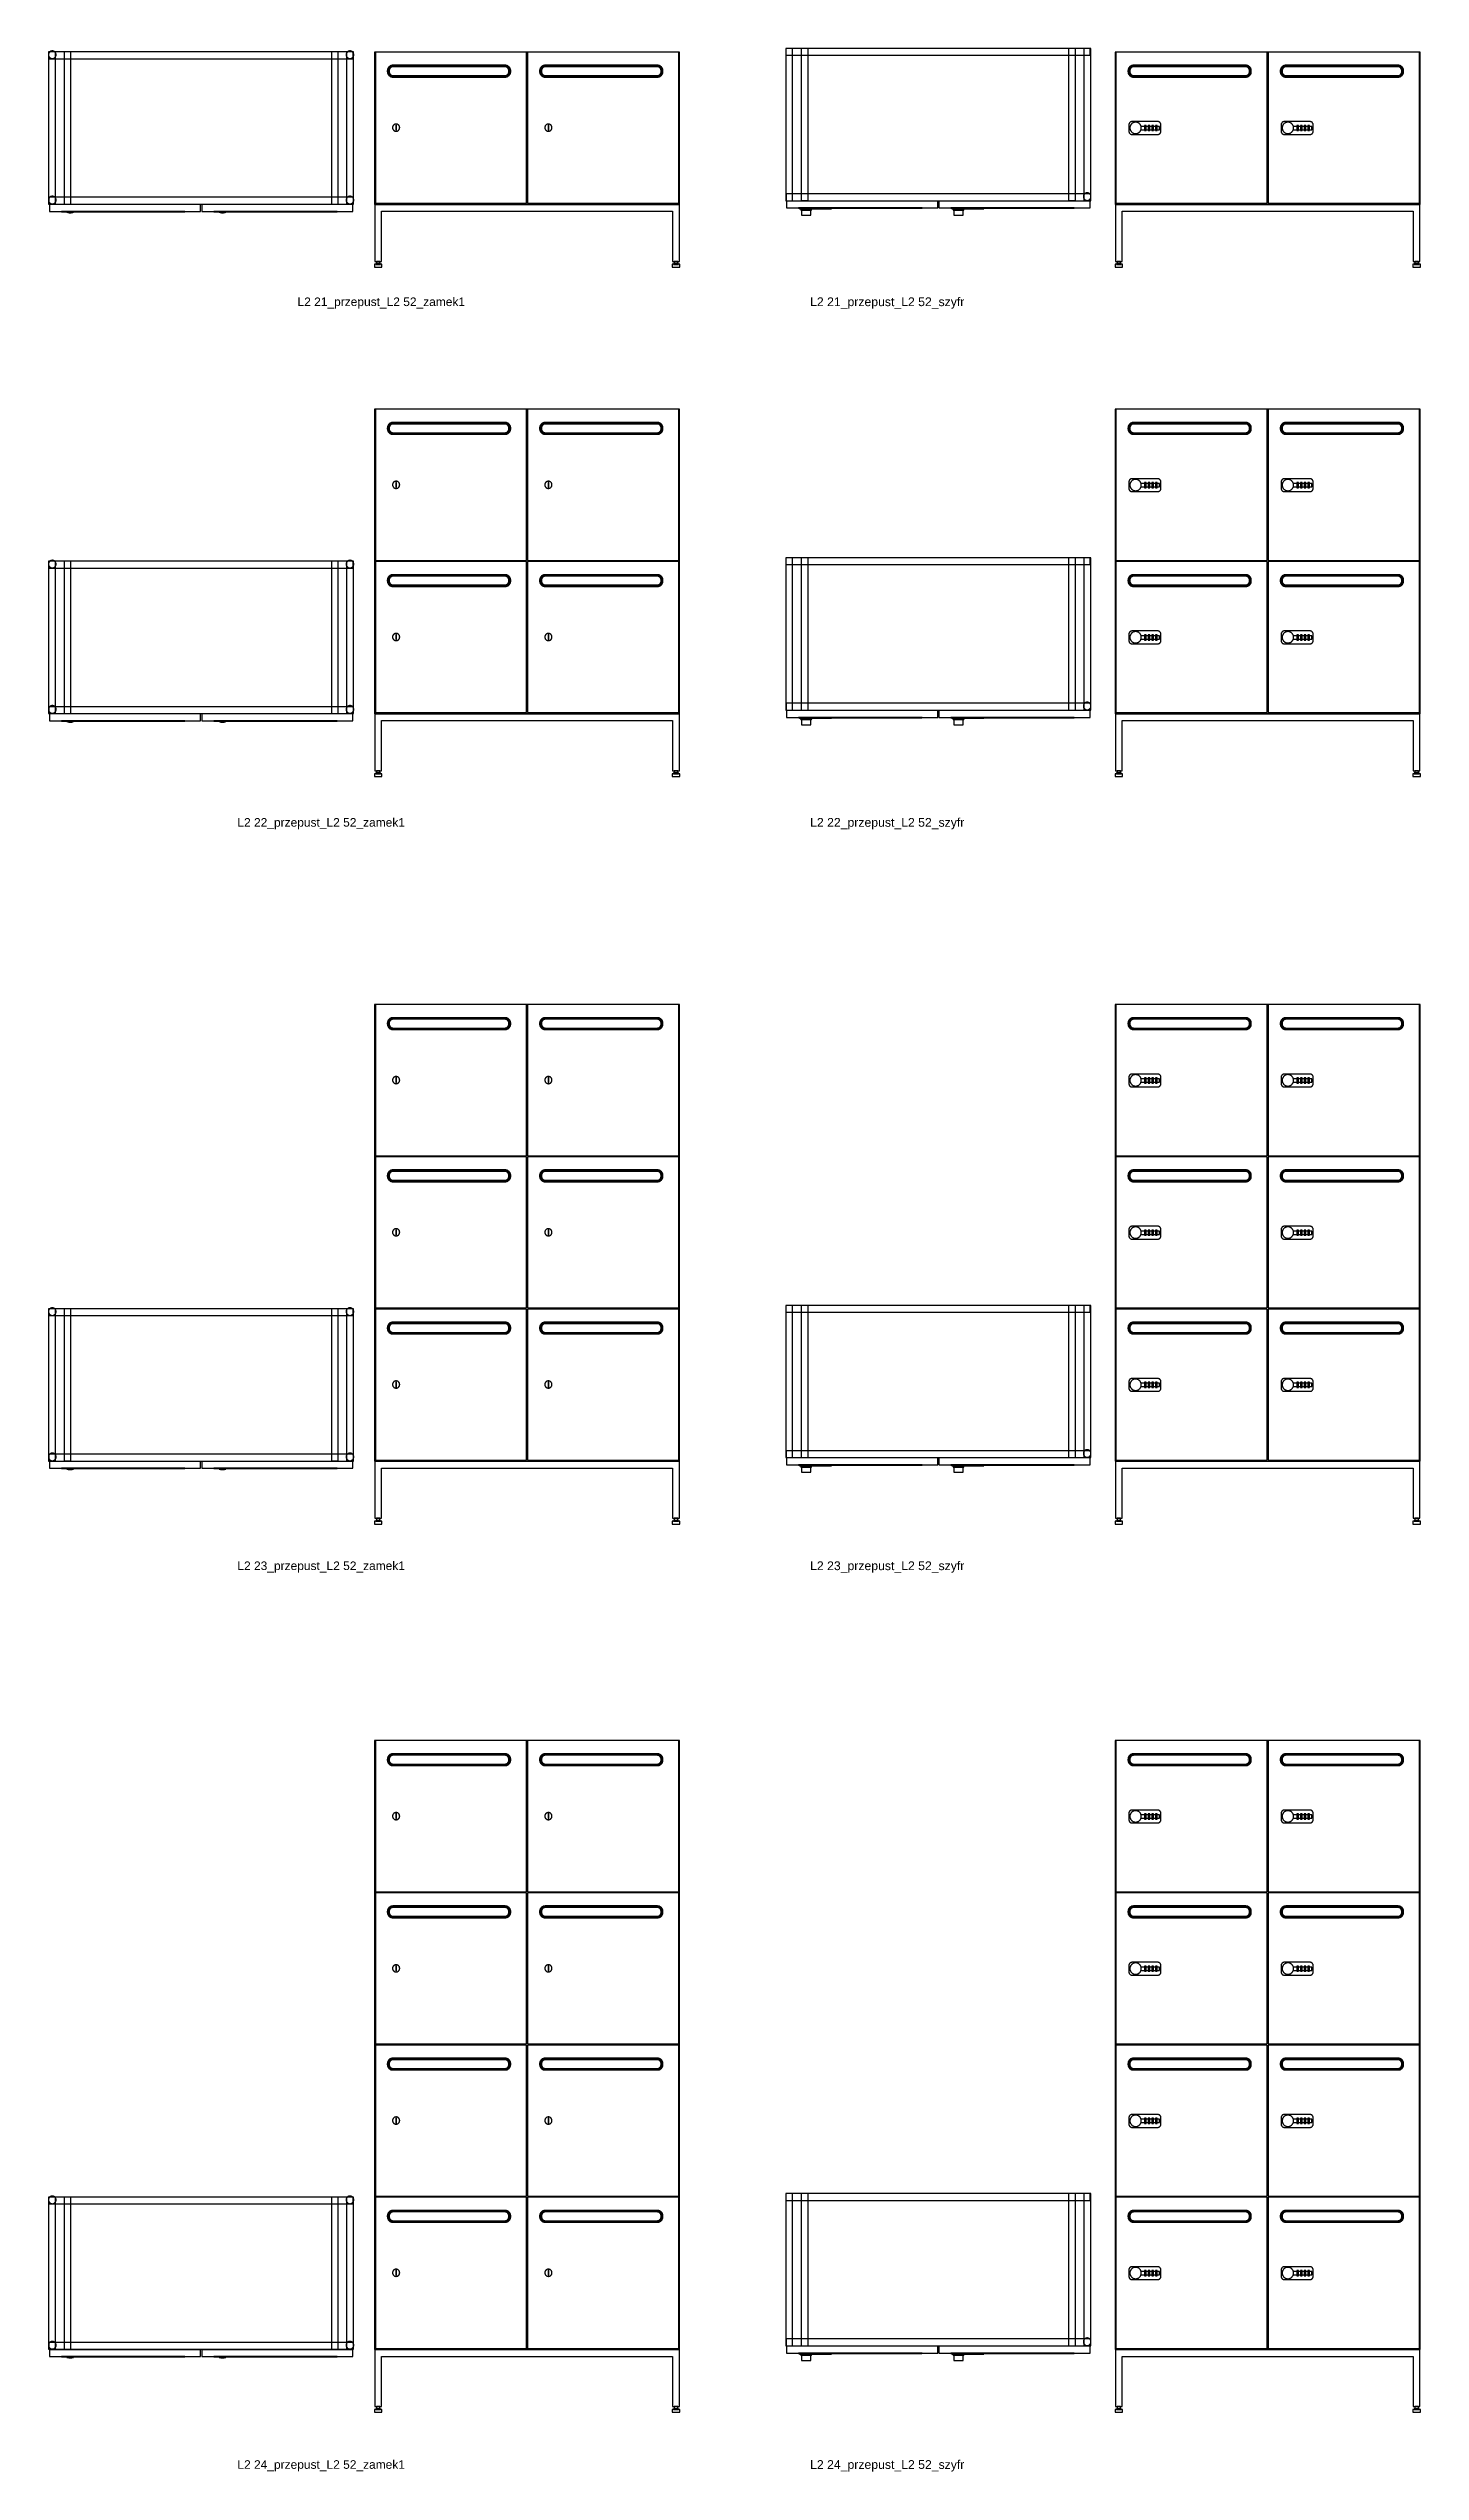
# Model space of a CAD drawing. Header units: millimetres. Extents: x 1075 to 13200, y 678 to 7235.
# Drawn here: x 5538 to 9141, y 867 to 7235 of the extents above; entities that cross this region are included whole.
import ezdxf

# ---------------------------------------------------------------- set-up
doc = ezdxf.new("R2010")
doc.units = ezdxf.units.MM
doc.styles.add('Arial', font='arial.ttf')

msp = doc.modelspace()

# ---------------------------------------------------------------- texts
at = {"color": 0, "style": 'Arial'}
for s, height, p in [('L2 21_przepust_L2 52_zamek1', 22.49, (6191.7, 6557.7)), ('L2 21_przepust_L2 52_szyfr', 22.982, (7538.1, 6557.5)), ('L2 22_przepust_L2 52_zamek1', 22.49, (6033.8, 5189.6)), ('L2 22_przepust_L2 52_szyfr', 22.982, (7538.1, 5189.4)), ('L2 23_przepust_L2 52_zamek1', 22.49, (6033.8, 3236.1)), ('L2 23_przepust_L2 52_szyfr', 22.982, (7538.1, 3235.9)), ('L2 24_przepust_L2 52_zamek1', 22.49, (6033.8, 874.3)), ('L2 24_przepust_L2 52_szyfr', 22.982, (7538.1, 874))]:
    msp.add_text(s, height=height, dxfattribs=at).set_placement(p)

# ---------------------------------------------------------------- linework, layer by layer
at = {"color": 0}
for points in [[(5557.6, 7218.1), (5557.6, 7218.6), (5557.5, 7219.1), (5557.5, 7219.6), (5557.4, 7220.1), (5557.3, 7220.6), (5557.1, 7221), (5557, 7221.5), (5556.8, 7222), (5556.6, 7222.4), (5556.4, 7222.8), (5556.1, 7223.3), (5555.9, 7223.7), (5555.6, 7224.1), (5555.3, 7224.4), (5555, 7224.8), (5554.7, 7225.1), (5554.3, 7225.5), (5554, 7225.8), (5553.6, 7226.1), (5553.2, 7226.4), (5552.8, 7226.6), (5552.4, 7226.9), (5551.9, 7227.1), (5551.5, 7227.3), (5551, 7227.5), (5550.6, 7227.6), (5550.1, 7227.8), (5549.6, 7227.9), (5549.1, 7228), (5548.6, 7228), (5548.1, 7228.1), (5547.6, 7228.1), (5547.1, 7228.1), (5546.6, 7228), (5546.1, 7228), (5545.6, 7227.9), (5545.1, 7227.8), (5544.6, 7227.6), (5544.2, 7227.5), (5543.7, 7227.3), (5543.3, 7227.1), (5542.8, 7226.9), (5542.4, 7226.6), (5542, 7226.4), (5541.6, 7226.1), (5541.2, 7225.8), (5540.9, 7225.5), (5540.5, 7225.1), (5540.2, 7224.8), (5539.9, 7224.4), (5539.6, 7224.1), (5539.3, 7223.7), (5539, 7223.3), (5538.8, 7222.8), (5538.6, 7222.4), (5538.4, 7222), (5538.2, 7221.5), (5538, 7221), (5537.9, 7220.6), (5537.8, 7220.1), (5537.7, 7219.6), (5537.6, 7219.1), (5537.6, 7218.6), (5537.6, 7218.1), (5537.6, 7217.6), (5537.6, 7217), (5537.7, 7216.5), (5537.8, 7216.1), (5537.9, 7215.6), (5538, 7215.1), (5538.2, 7214.6), (5538.4, 7214.2), (5538.6, 7213.7), (5538.8, 7213.3), (5539, 7212.9), (5539.3, 7212.5), (5539.6, 7212.1), (5539.9, 7211.7), (5540.2, 7211.3), (5540.5, 7211), (5540.9, 7210.7), (5541.2, 7210.4), (5541.6, 7210.1), (5542, 7209.8), (5542.4, 7209.5), (5542.8, 7209.3), (5543.3, 7209.1), (5543.7, 7208.9), (5544.2, 7208.7), (5544.6, 7208.5), (5545.1, 7208.4), (5545.6, 7208.3), (5546.1, 7208.2), (5546.6, 7208.1), (5547.1, 7208.1), (5547.6, 7208.1), (5548.1, 7208.1), (5548.6, 7208.1), (5549.1, 7208.2), (5549.6, 7208.3), (5550.1, 7208.4), (5550.6, 7208.5), (5551, 7208.7), (5551.5, 7208.9), (5551.9, 7209.1), (5552.4, 7209.3), (5552.8, 7209.5), (5553.2, 7209.8), (5553.6, 7210.1), (5554, 7210.4), (5554.3, 7210.7), (5554.7, 7211), (5555, 7211.3), (5555.3, 7211.7), (5555.6, 7212.1), (5555.9, 7212.5), (5556.1, 7212.9), (5556.4, 7213.3), (5556.6, 7213.7), (5556.8, 7214.2), (5557, 7214.6), (5557.1, 7215.1), (5557.3, 7215.6), (5557.4, 7216.1), (5557.5, 7216.5), (5557.5, 7217), (5557.6, 7217.6)], [(6338.6, 7225.5), (5537.6, 7225.5), (5537.6, 6825.5), (6338.6, 6825.5)], [(5555.7, 7225.5), (5537.7, 7225.5), (5537.7, 6825.5), (5555.7, 6825.5)], [(6337.7, 7225.5), (5537.7, 7225.5), (5537.7, 7207.7), (6337.7, 7207.7)], [(5555.7, 7225.5), (5537.7, 7225.5), (5537.7, 6825.6), (5555.7, 6825.6)], [(5596.6, 7225.5), (5578.6, 7225.5), (5578.6, 6825.6), (5596.6, 6825.6)], [(6298.6, 7225.5), (6280.6, 7225.5), (6280.6, 6825.6), (6298.6, 6825.6)], [(6339.4, 7218.1), (6339.4, 7218.6), (6339.4, 7219.1), (6339.3, 7219.6), (6339.2, 7220.1), (6339.1, 7220.6), (6339, 7221), (6338.8, 7221.5), (6338.7, 7222), (6338.5, 7222.4), (6338.2, 7222.8), (6338, 7223.3), (6337.7, 7223.7), (6337.5, 7224.1), (6337.2, 7224.4), (6336.8, 7224.8), (6336.5, 7225.1), (6336.2, 7225.5), (6335.8, 7225.8), (6335.4, 7226.1), (6335, 7226.4), (6334.6, 7226.6), (6334.2, 7226.9), (6333.8, 7227.1), (6333.3, 7227.3), (6332.9, 7227.5), (6332.4, 7227.6), (6331.9, 7227.8), (6331.5, 7227.9), (6331, 7228), (6330.5, 7228), (6330, 7228.1), (6329.4, 7228.1), (6328.9, 7228.1), (6328.4, 7228), (6327.9, 7228), (6327.4, 7227.9), (6326.9, 7227.8), (6326.5, 7227.6), (6326, 7227.5), (6325.5, 7227.3), (6325.1, 7227.1), (6324.7, 7226.9), (6324.3, 7226.6), (6323.9, 7226.4), (6323.5, 7226.1), (6323.1, 7225.8), (6322.7, 7225.5), (6322.4, 7225.1), (6322, 7224.8), (6321.7, 7224.4), (6321.4, 7224.1), (6321.1, 7223.7), (6320.9, 7223.3), (6320.6, 7222.8), (6320.4, 7222.4), (6320.2, 7222), (6320, 7221.5), (6319.9, 7221), (6319.8, 7220.6), (6319.6, 7220.1), (6319.6, 7219.6), (6319.5, 7219.1), (6319.5, 7218.6), (6319.4, 7218.1), (6319.5, 7217.6), (6319.5, 7217), (6319.6, 7216.5), (6319.6, 7216.1), (6319.8, 7215.6), (6319.9, 7215.1), (6320, 7214.6), (6320.2, 7214.2), (6320.4, 7213.7), (6320.6, 7213.3), (6320.9, 7212.9), (6321.1, 7212.5), (6321.4, 7212.1), (6321.7, 7211.7), (6322, 7211.3), (6322.4, 7211), (6322.7, 7210.7), (6323.1, 7210.4), (6323.5, 7210.1), (6323.9, 7209.8), (6324.3, 7209.5), (6324.7, 7209.3), (6325.1, 7209.1), (6325.5, 7208.9), (6326, 7208.7), (6326.5, 7208.5), (6326.9, 7208.4), (6327.4, 7208.3), (6327.9, 7208.2), (6328.4, 7208.1), (6328.9, 7208.1), (6329.4, 7208.1), (6330, 7208.1), (6330.5, 7208.1), (6331, 7208.2), (6331.5, 7208.3), (6331.9, 7208.4), (6332.4, 7208.5), (6332.9, 7208.7), (6333.3, 7208.9), (6333.8, 7209.1), (6334.2, 7209.3), (6334.6, 7209.5), (6335, 7209.8), (6335.4, 7210.1), (6335.8, 7210.4), (6336.2, 7210.7), (6336.5, 7211), (6336.8, 7211.3), (6337.2, 7211.7), (6337.5, 7212.1), (6337.7, 7212.5), (6338, 7212.9), (6338.2, 7213.3), (6338.5, 7213.7), (6338.7, 7214.2), (6338.8, 7214.6), (6339, 7215.1), (6339.1, 7215.6), (6339.2, 7216.1), (6339.3, 7216.5), (6339.4, 7217), (6339.4, 7217.6)], [(6338.5, 7225.6), (6320.5, 7225.6), (6320.5, 6825.6), (6338.5, 6825.6)], [(6338.6, 7225.5), (6320.6, 7225.5), (6320.6, 6825.5), (6338.6, 6825.5)], [(8274.1, 7234.6), (7474.1, 7234.6), (7474.1, 7216.8), (8274.1, 7216.8)], [(7492.1, 7234.6), (7474.1, 7234.6), (7474.1, 6834.6), (7492.1, 6834.6)], [(7533, 7234.5), (7515, 7234.5), (7515, 6834.7), (7533, 6834.7)], [(8235, 7234.5), (8217, 7234.5), (8217, 6834.7), (8235, 6834.7)], [(8275, 7234.6), (8257, 7234.6), (8257, 6834.6), (8275, 6834.6)], [(5557.7, 6836.2), (5557.7, 6836.7), (5557.6, 6837.2), (5557.6, 6837.7), (5557.5, 6838.2), (5557.4, 6838.7), (5557.2, 6839.2), (5557.1, 6839.7), (5556.9, 6840.1), (5556.7, 6840.6), (5556.5, 6841), (5556.2, 6841.4), (5556, 6841.8), (5555.7, 6842.2), (5555.4, 6842.6), (5555.1, 6842.9), (5554.7, 6843.3), (5554.4, 6843.6), (5554, 6843.9), (5553.7, 6844.2), (5553.3, 6844.5), (5552.9, 6844.8), (5552.4, 6845), (5552, 6845.2), (5551.6, 6845.4), (5551.1, 6845.6), (5550.6, 6845.8), (5550.2, 6845.9), (5549.7, 6846), (5549.2, 6846.1), (5548.7, 6846.2), (5548.2, 6846.2), (5547.7, 6846.2), (5547.2, 6846.2), (5546.7, 6846.2), (5546.2, 6846.1), (5545.7, 6846), (5545.2, 6845.9), (5544.7, 6845.8), (5544.2, 6845.6), (5543.8, 6845.4), (5543.3, 6845.2), (5542.9, 6845), (5542.5, 6844.8), (5542.1, 6844.5), (5541.7, 6844.2), (5541.3, 6843.9), (5540.9, 6843.6), (5540.6, 6843.3), (5540.3, 6842.9), (5540, 6842.6), (5539.7, 6842.2), (5539.4, 6841.8), (5539.1, 6841.4), (5538.9, 6841), (5538.7, 6840.6), (5538.5, 6840.1), (5538.3, 6839.7), (5538.1, 6839.2), (5538, 6838.7), (5537.9, 6838.2), (5537.8, 6837.7), (5537.7, 6837.2), (5537.7, 6836.7), (5537.7, 6836.2), (5537.7, 6835.7), (5537.7, 6835.2), (5537.8, 6834.7), (5537.9, 6834.2), (5538, 6833.7), (5538.1, 6833.3), (5538.3, 6832.8), (5538.5, 6832.3), (5538.7, 6831.9), (5538.9, 6831.5), (5539.1, 6831), (5539.4, 6830.6), (5539.7, 6830.2), (5540, 6829.9), (5540.3, 6829.5), (5540.6, 6829.2), (5540.9, 6828.8), (5541.3, 6828.5), (5541.7, 6828.2), (5542.1, 6827.9), (5542.5, 6827.7), (5542.9, 6827.4), (5543.3, 6827.2), (5543.8, 6827), (5544.2, 6826.8), (5544.7, 6826.7), (5545.2, 6826.5), (5545.7, 6826.4), (5546.2, 6826.3), (5546.7, 6826.3), (5547.2, 6826.2), (5547.7, 6826.2), (5548.2, 6826.2), (5548.7, 6826.3), (5549.2, 6826.3), (5549.7, 6826.4), (5550.2, 6826.5), (5550.6, 6826.7), (5551.1, 6826.8), (5551.6, 6827), (5552, 6827.2), (5552.4, 6827.4), (5552.9, 6827.7), (5553.3, 6827.9), (5553.7, 6828.2), (5554, 6828.5), (5554.4, 6828.8), (5554.7, 6829.2), (5555.1, 6829.5), (5555.4, 6829.9), (5555.7, 6830.2), (5556, 6830.6), (5556.2, 6831), (5556.5, 6831.5), (5556.7, 6831.9), (5556.9, 6832.3), (5557.1, 6832.8), (5557.2, 6833.3), (5557.4, 6833.7), (5557.5, 6834.2), (5557.6, 6834.7), (5557.6, 6835.2), (5557.7, 6835.7)], [(6338.6, 6843.5), (5538.6, 6843.5), (5538.6, 6825.5), (6338.6, 6825.5)], [(5937.1, 6824.5), (5540.1, 6824.5), (5540.1, 6806.5), (5937.1, 6806.5)], [(6337.1, 6824.5), (5940.1, 6824.5), (5940.1, 6806.5), (6337.1, 6806.5)], [(6339.4, 6836.2), (6339.4, 6836.7), (6339.4, 6837.2), (6339.3, 6837.7), (6339.2, 6838.2), (6339.1, 6838.7), (6339, 6839.2), (6338.8, 6839.7), (6338.7, 6840.1), (6338.5, 6840.6), (6338.2, 6841), (6338, 6841.4), (6337.7, 6841.8), (6337.5, 6842.2), (6337.2, 6842.6), (6336.8, 6842.9), (6336.5, 6843.3), (6336.2, 6843.6), (6335.8, 6843.9), (6335.4, 6844.2), (6335, 6844.5), (6334.6, 6844.8), (6334.2, 6845), (6333.8, 6845.2), (6333.3, 6845.4), (6332.9, 6845.6), (6332.4, 6845.8), (6331.9, 6845.9), (6331.5, 6846), (6331, 6846.1), (6330.5, 6846.2), (6330, 6846.2), (6329.4, 6846.2), (6328.9, 6846.2), (6328.4, 6846.2), (6327.9, 6846.1), (6327.4, 6846), (6326.9, 6845.9), (6326.5, 6845.8), (6326, 6845.6), (6325.5, 6845.4), (6325.1, 6845.2), (6324.7, 6845), (6324.3, 6844.8), (6323.9, 6844.5), (6323.5, 6844.2), (6323.1, 6843.9), (6322.7, 6843.6), (6322.4, 6843.3), (6322, 6842.9), (6321.7, 6842.6), (6321.4, 6842.2), (6321.1, 6841.8), (6320.9, 6841.4), (6320.6, 6841), (6320.4, 6840.6), (6320.2, 6840.1), (6320, 6839.7), (6319.9, 6839.2), (6319.8, 6838.7), (6319.6, 6838.2), (6319.6, 6837.7), (6319.5, 6837.2), (6319.5, 6836.7), (6319.4, 6836.2), (6319.5, 6835.7), (6319.5, 6835.2), (6319.6, 6834.7), (6319.6, 6834.2), (6319.8, 6833.7), (6319.9, 6833.3), (6320, 6832.8), (6320.2, 6832.3), (6320.4, 6831.9), (6320.6, 6831.5), (6320.9, 6831), (6321.1, 6830.6), (6321.4, 6830.2), (6321.7, 6829.9), (6322, 6829.5), (6322.4, 6829.2), (6322.7, 6828.8), (6323.1, 6828.5), (6323.5, 6828.2), (6323.9, 6827.9), (6324.3, 6827.7), (6324.7, 6827.4), (6325.1, 6827.2), (6325.5, 6827), (6326, 6826.8), (6326.5, 6826.7), (6326.9, 6826.5), (6327.4, 6826.4), (6327.9, 6826.3), (6328.4, 6826.3), (6328.9, 6826.2), (6329.4, 6826.2), (6330, 6826.2), (6330.5, 6826.3), (6331, 6826.3), (6331.5, 6826.4), (6331.9, 6826.5), (6332.4, 6826.7), (6332.9, 6826.8), (6333.3, 6827), (6333.8, 6827.2), (6334.2, 6827.4), (6334.6, 6827.7), (6335, 6827.9), (6335.4, 6828.2), (6335.8, 6828.5), (6336.2, 6828.8), (6336.5, 6829.2), (6336.8, 6829.5), (6337.2, 6829.9), (6337.5, 6830.2), (6337.7, 6830.6), (6338, 6831), (6338.2, 6831.5), (6338.5, 6831.9), (6338.7, 6832.3), (6338.8, 6832.8), (6339, 6833.3), (6339.1, 6833.7), (6339.2, 6834.2), (6339.3, 6834.7), (6339.4, 6835.2), (6339.4, 6835.7)], [(8275, 6852.6), (7475, 6852.6), (7475, 6834.6), (8275, 6834.6)], [(7873.5, 6833.5), (7476.5, 6833.5), (7476.5, 6815.5), (7873.5, 6815.5)], [(7832, 6815.5), (7508, 6815.5), (7508, 6815), (7508, 6815), (7508, 6815), (7508, 6814.9), (7508, 6814.9), (7508, 6814.9), (7508, 6814.9), (7508, 6814.8), (7508, 6814.8), (7508, 6814.8), (7508, 6814.8), (7508, 6814.8), (7508.1, 6814.7), (7508.1, 6814.7), (7508.1, 6814.7), (7508.1, 6814.7), (7508.1, 6814.7), (7508.1, 6814.6), (7508.2, 6814.6), (7508.2, 6814.6), (7508.2, 6814.6), (7508.2, 6814.6), (7508.2, 6814.6), (7508.3, 6814.6), (7508.3, 6814.5), (7508.3, 6814.5), (7508.3, 6814.5), (7508.4, 6814.5), (7508.4, 6814.5), (7508.4, 6814.5), (7508.4, 6814.5), (7508.5, 6814.5), (7508.5, 6814.5), (7831.4, 6814.5), (7831.5, 6814.5), (7831.5, 6814.5), (7831.5, 6814.5), (7831.5, 6814.5), (7831.6, 6814.5), (7831.6, 6814.5), (7831.6, 6814.5), (7831.6, 6814.5), (7831.7, 6814.6), (7831.7, 6814.6), (7831.7, 6814.6), (7831.7, 6814.6), (7831.7, 6814.6), (7831.8, 6814.6), (7831.8, 6814.6), (7831.8, 6814.7), (7831.8, 6814.7), (7831.8, 6814.7), (7831.9, 6814.7), (7831.9, 6814.7), (7831.9, 6814.8), (7831.9, 6814.8), (7831.9, 6814.8), (7831.9, 6814.8), (7831.9, 6814.8), (7831.9, 6814.9), (7831.9, 6814.9), (7831.9, 6814.9), (7832, 6814.9), (7832, 6815), (7832, 6815), (7832, 6815)], [(7594, 6815.4), (7510.2, 6815.4), (7510.2, 6813), (7594, 6813)], [(7539.8, 6814.5), (7522.2, 6814.5), (7522.2, 6813.4), (7539.8, 6813.4)], [(8273.5, 6833.5), (7876.5, 6833.5), (7876.5, 6815.5), (8273.5, 6815.5)], [(8232, 6815.5), (7908, 6815.5), (7908, 6815), (7908, 6815), (7908, 6815), (7908, 6814.9), (7908, 6814.9), (7908, 6814.9), (7908, 6814.9), (7908, 6814.8), (7908, 6814.8), (7908, 6814.8), (7908, 6814.8), (7908, 6814.8), (7908.1, 6814.7), (7908.1, 6814.7), (7908.1, 6814.7), (7908.1, 6814.7), (7908.1, 6814.7), (7908.1, 6814.6), (7908.2, 6814.6), (7908.2, 6814.6), (7908.2, 6814.6), (7908.2, 6814.6), (7908.2, 6814.6), (7908.3, 6814.6), (7908.3, 6814.5), (7908.3, 6814.5), (7908.3, 6814.5), (7908.4, 6814.5), (7908.4, 6814.5), (7908.4, 6814.5), (7908.4, 6814.5), (7908.5, 6814.5), (7908.5, 6814.5), (8231.4, 6814.5), (8231.5, 6814.5), (8231.5, 6814.5), (8231.5, 6814.5), (8231.5, 6814.5), (8231.6, 6814.5), (8231.6, 6814.5), (8231.6, 6814.5), (8231.6, 6814.5), (8231.7, 6814.6), (8231.7, 6814.6), (8231.7, 6814.6), (8231.7, 6814.6), (8231.7, 6814.6), (8231.8, 6814.6), (8231.8, 6814.6), (8231.8, 6814.7), (8231.8, 6814.7), (8231.8, 6814.7), (8231.9, 6814.7), (8231.9, 6814.7), (8231.9, 6814.8), (8231.9, 6814.8), (8231.9, 6814.8), (8231.9, 6814.8), (8231.9, 6814.8), (8231.9, 6814.9), (8231.9, 6814.9), (8231.9, 6814.9), (8232, 6814.9), (8232, 6815), (8232, 6815), (8232, 6815)], [(7994, 6815.4), (7910.2, 6815.4), (7910.2, 6813), (7994, 6813)], [(7939.8, 6814.5), (7922.2, 6814.5), (7922.2, 6813.4), (7939.8, 6813.4)], [(8275.8, 6845.2), (8275.8, 6845.8), (8275.8, 6846.3), (8275.7, 6846.8), (8275.6, 6847.3), (8275.5, 6847.7), (8275.4, 6848.2), (8275.2, 6848.7), (8275.1, 6849.1), (8274.9, 6849.6), (8274.6, 6850), (8274.4, 6850.4), (8274.1, 6850.8), (8273.9, 6851.2), (8273.6, 6851.6), (8273.2, 6852), (8272.9, 6852.3), (8272.6, 6852.6), (8272.2, 6853), (8271.8, 6853.2), (8271.4, 6853.5), (8271, 6853.8), (8270.6, 6854), (8270.2, 6854.2), (8269.7, 6854.5), (8269.3, 6854.6), (8268.8, 6854.8), (8268.3, 6854.9), (8267.9, 6855), (8267.4, 6855.1), (8266.9, 6855.2), (8266.4, 6855.2), (8265.8, 6855.2), (8265.3, 6855.2), (8264.8, 6855.2), (8264.3, 6855.1), (8263.8, 6855), (8263.3, 6854.9), (8262.9, 6854.8), (8262.4, 6854.6), (8262, 6854.5), (8261.5, 6854.2), (8261.1, 6854), (8260.7, 6853.8), (8260.3, 6853.5), (8259.9, 6853.2), (8259.5, 6853), (8259.1, 6852.6), (8258.8, 6852.3), (8258.4, 6852), (8258.1, 6851.6), (8257.8, 6851.2), (8257.6, 6850.8), (8257.3, 6850.4), (8257.1, 6850), (8256.8, 6849.6), (8256.6, 6849.1), (8256.5, 6848.7), (8256.3, 6848.2), (8256.2, 6847.7), (8256, 6847.3), (8256, 6846.8), (8255.9, 6846.3), (8255.9, 6845.8), (8255.8, 6845.2), (8255.9, 6844.7), (8255.9, 6844.2), (8256, 6843.7), (8256, 6843.2), (8256.2, 6842.7), (8256.3, 6842.3), (8256.5, 6841.8), (8256.6, 6841.3), (8256.8, 6840.9), (8257.1, 6840.5), (8257.3, 6840.1), (8257.6, 6839.6), (8257.8, 6839.3), (8258.1, 6838.9), (8258.4, 6838.5), (8258.8, 6838.2), (8259.1, 6837.8), (8259.5, 6837.5), (8259.9, 6837.2), (8260.3, 6836.9), (8260.7, 6836.7), (8261.1, 6836.4), (8261.5, 6836.2), (8262, 6836), (8262.4, 6835.8), (8262.9, 6835.7), (8263.3, 6835.6), (8263.8, 6835.4), (8264.3, 6835.4), (8264.8, 6835.3), (8265.3, 6835.2), (8265.8, 6835.2), (8266.4, 6835.2), (8266.9, 6835.3), (8267.4, 6835.4), (8267.9, 6835.4), (8268.3, 6835.6), (8268.8, 6835.7), (8269.3, 6835.8), (8269.7, 6836), (8270.2, 6836.2), (8270.6, 6836.4), (8271, 6836.7), (8271.4, 6836.9), (8271.8, 6837.2), (8272.2, 6837.5), (8272.6, 6837.8), (8272.9, 6838.2), (8273.2, 6838.5), (8273.6, 6838.9), (8273.9, 6839.3), (8274.1, 6839.6), (8274.4, 6840.1), (8274.6, 6840.5), (8274.9, 6840.9), (8275.1, 6841.3), (8275.2, 6841.8), (8275.4, 6842.3), (8275.5, 6842.7), (8275.6, 6843.2), (8275.7, 6843.7), (8275.8, 6844.2), (8275.8, 6844.7)], [(5895.6, 6806.5), (5571.6, 6806.5), (5571.6, 6806), (5571.6, 6806), (5571.6, 6806), (5571.6, 6805.9), (5571.6, 6805.9), (5571.6, 6805.9), (5571.6, 6805.9), (5571.6, 6805.8), (5571.6, 6805.8), (5571.6, 6805.8), (5571.6, 6805.8), (5571.6, 6805.7), (5571.7, 6805.7), (5571.7, 6805.7), (5571.7, 6805.7), (5571.7, 6805.7), (5571.7, 6805.6), (5571.7, 6805.6), (5571.8, 6805.6), (5571.8, 6805.6), (5571.8, 6805.6), (5571.8, 6805.6), (5571.8, 6805.6), (5571.9, 6805.5), (5571.9, 6805.5), (5571.9, 6805.5), (5571.9, 6805.5), (5572, 6805.5), (5572, 6805.5), (5572, 6805.5), (5572, 6805.5), (5572.1, 6805.5), (5572.1, 6805.5), (5895, 6805.5), (5895.1, 6805.5), (5895.1, 6805.5), (5895.1, 6805.5), (5895.1, 6805.5), (5895.2, 6805.5), (5895.2, 6805.5), (5895.2, 6805.5), (5895.2, 6805.5), (5895.3, 6805.5), (5895.3, 6805.6), (5895.3, 6805.6), (5895.3, 6805.6), (5895.3, 6805.6), (5895.4, 6805.6), (5895.4, 6805.6), (5895.4, 6805.6), (5895.4, 6805.7), (5895.4, 6805.7), (5895.5, 6805.7), (5895.5, 6805.7), (5895.5, 6805.7), (5895.5, 6805.8), (5895.5, 6805.8), (5895.5, 6805.8), (5895.5, 6805.8), (5895.5, 6805.9), (5895.5, 6805.9), (5895.5, 6805.9), (5895.5, 6805.9), (5895.6, 6806), (5895.6, 6806), (5895.6, 6806)], [(5603.3, 6805.5), (5585.8, 6805.5), (5585.8, 6804.4), (5603.3, 6804.4)], [(6295.6, 6806.5), (5971.6, 6806.5), (5971.6, 6806), (5971.6, 6806), (5971.6, 6806), (5971.6, 6805.9), (5971.6, 6805.9), (5971.6, 6805.9), (5971.6, 6805.9), (5971.6, 6805.8), (5971.6, 6805.8), (5971.6, 6805.8), (5971.6, 6805.8), (5971.6, 6805.7), (5971.7, 6805.7), (5971.7, 6805.7), (5971.7, 6805.7), (5971.7, 6805.7), (5971.7, 6805.6), (5971.7, 6805.6), (5971.8, 6805.6), (5971.8, 6805.6), (5971.8, 6805.6), (5971.8, 6805.6), (5971.8, 6805.6), (5971.9, 6805.5), (5971.9, 6805.5), (5971.9, 6805.5), (5971.9, 6805.5), (5972, 6805.5), (5972, 6805.5), (5972, 6805.5), (5972, 6805.5), (5972.1, 6805.5), (5972.1, 6805.5), (6295, 6805.5), (6295.1, 6805.5), (6295.1, 6805.5), (6295.1, 6805.5), (6295.1, 6805.5), (6295.2, 6805.5), (6295.2, 6805.5), (6295.2, 6805.5), (6295.2, 6805.5), (6295.3, 6805.5), (6295.3, 6805.6), (6295.3, 6805.6), (6295.3, 6805.6), (6295.3, 6805.6), (6295.4, 6805.6), (6295.4, 6805.6), (6295.4, 6805.6), (6295.4, 6805.7), (6295.4, 6805.7), (6295.5, 6805.7), (6295.5, 6805.7), (6295.5, 6805.7), (6295.5, 6805.8), (6295.5, 6805.8), (6295.5, 6805.8), (6295.5, 6805.8), (6295.5, 6805.9), (6295.5, 6805.9), (6295.5, 6805.9), (6295.5, 6805.9), (6295.6, 6806), (6295.6, 6806), (6295.6, 6806)], [(6003.3, 6805.5), (5985.8, 6805.5), (5985.8, 6804.4), (6003.3, 6804.4)], [(7542.7, 6813), (7512.6, 6813), (7512.6, 6811.1), (7542.7, 6811.1)], [(7541.6, 6811.1), (7513.6, 6811.1), (7513.6, 6809.6), (7541.6, 6809.6)], [(7539.9, 6809.6), (7515.2, 6809.6), (7515.2, 6796.2), (7539.9, 6796.2)], [(7942.7, 6813), (7912.6, 6813), (7912.6, 6811.1), (7942.7, 6811.1)], [(7941.6, 6811.1), (7913.6, 6811.1), (7913.6, 6809.6), (7941.6, 6809.6)], [(7939.9, 6809.6), (7915.2, 6809.6), (7915.2, 6796.2), (7939.9, 6796.2)], [(5557.6, 5879.5), (5557.6, 5880), (5557.5, 5880.5), (5557.5, 5881), (5557.4, 5881.5), (5557.3, 5882), (5557.1, 5882.4), (5557, 5882.9), (5556.8, 5883.4), (5556.6, 5883.8), (5556.4, 5884.2), (5556.1, 5884.6), (5555.9, 5885.1), (5555.6, 5885.4), (5555.3, 5885.8), (5555, 5886.2), (5554.7, 5886.5), (5554.3, 5886.9), (5554, 5887.2), (5553.6, 5887.5), (5553.2, 5887.8), (5552.8, 5888), (5552.4, 5888.3), (5551.9, 5888.5), (5551.5, 5888.7), (5551, 5888.9), (5550.6, 5889), (5550.1, 5889.1), (5549.6, 5889.3), (5549.1, 5889.3), (5548.6, 5889.4), (5548.1, 5889.5), (5547.6, 5889.5), (5547.1, 5889.5), (5546.6, 5889.4), (5546.1, 5889.3), (5545.6, 5889.3), (5545.1, 5889.1), (5544.6, 5889), (5544.2, 5888.9), (5543.7, 5888.7), (5543.3, 5888.5), (5542.8, 5888.3), (5542.4, 5888), (5542, 5887.8), (5541.6, 5887.5), (5541.2, 5887.2), (5540.9, 5886.9), (5540.5, 5886.5), (5540.2, 5886.2), (5539.9, 5885.8), (5539.6, 5885.4), (5539.3, 5885.1), (5539, 5884.6), (5538.8, 5884.2), (5538.6, 5883.8), (5538.4, 5883.4), (5538.2, 5882.9), (5538, 5882.4), (5537.9, 5882), (5537.8, 5881.5), (5537.7, 5881), (5537.6, 5880.5), (5537.6, 5880), (5537.6, 5879.5), (5537.6, 5878.9), (5537.6, 5878.4), (5537.7, 5877.9), (5537.8, 5877.4), (5537.9, 5877), (5538, 5876.5), (5538.2, 5876), (5538.4, 5875.6), (5538.6, 5875.1), (5538.8, 5874.7), (5539, 5874.3), (5539.3, 5873.9), (5539.6, 5873.5), (5539.9, 5873.1), (5540.2, 5872.7), (5540.5, 5872.4), (5540.9, 5872.1), (5541.2, 5871.7), (5541.6, 5871.5), (5542, 5871.2), (5542.4, 5870.9), (5542.8, 5870.7), (5543.3, 5870.5), (5543.7, 5870.3), (5544.2, 5870.1), (5544.6, 5869.9), (5545.1, 5869.8), (5545.6, 5869.7), (5546.1, 5869.6), (5546.6, 5869.5), (5547.1, 5869.5), (5547.6, 5869.5), (5548.1, 5869.5), (5548.6, 5869.5), (5549.1, 5869.6), (5549.6, 5869.7), (5550.1, 5869.8), (5550.6, 5869.9), (5551, 5870.1), (5551.5, 5870.3), (5551.9, 5870.5), (5552.4, 5870.7), (5552.8, 5870.9), (5553.2, 5871.2), (5553.6, 5871.5), (5554, 5871.7), (5554.3, 5872.1), (5554.7, 5872.4), (5555, 5872.7), (5555.3, 5873.1), (5555.6, 5873.5), (5555.9, 5873.9), (5556.1, 5874.3), (5556.4, 5874.7), (5556.6, 5875.1), (5556.8, 5875.6), (5557, 5876), (5557.1, 5876.5), (5557.3, 5877), (5557.4, 5877.4), (5557.5, 5877.9), (5557.5, 5878.4), (5557.6, 5878.9)], [(6338.6, 5886.9), (5537.6, 5886.9), (5537.6, 5486.9), (6338.6, 5486.9)], [(5555.7, 5886.9), (5537.7, 5886.9), (5537.7, 5486.9), (5555.7, 5486.9)], [(6337.7, 5886.9), (5537.7, 5886.9), (5537.7, 5869.1), (6337.7, 5869.1)], [(5555.7, 5886.9), (5537.7, 5886.9), (5537.7, 5487), (5555.7, 5487)], [(5596.6, 5886.9), (5578.6, 5886.9), (5578.6, 5487), (5596.6, 5487)], [(6298.6, 5886.9), (6280.6, 5886.9), (6280.6, 5487), (6298.6, 5487)], [(6339.4, 5879.5), (6339.4, 5880), (6339.4, 5880.5), (6339.3, 5881), (6339.2, 5881.5), (6339.1, 5882), (6339, 5882.4), (6338.8, 5882.9), (6338.7, 5883.4), (6338.5, 5883.8), (6338.2, 5884.2), (6338, 5884.6), (6337.7, 5885.1), (6337.5, 5885.4), (6337.2, 5885.8), (6336.8, 5886.2), (6336.5, 5886.5), (6336.2, 5886.9), (6335.8, 5887.2), (6335.4, 5887.5), (6335, 5887.8), (6334.6, 5888), (6334.2, 5888.3), (6333.8, 5888.5), (6333.3, 5888.7), (6332.9, 5888.9), (6332.4, 5889), (6331.9, 5889.1), (6331.5, 5889.3), (6331, 5889.3), (6330.5, 5889.4), (6330, 5889.5), (6329.4, 5889.5), (6328.9, 5889.5), (6328.4, 5889.4), (6327.9, 5889.3), (6327.4, 5889.3), (6326.9, 5889.1), (6326.5, 5889), (6326, 5888.9), (6325.5, 5888.7), (6325.1, 5888.5), (6324.7, 5888.3), (6324.3, 5888), (6323.9, 5887.8), (6323.5, 5887.5), (6323.1, 5887.2), (6322.7, 5886.9), (6322.4, 5886.5), (6322, 5886.2), (6321.7, 5885.8), (6321.4, 5885.4), (6321.1, 5885.1), (6320.9, 5884.6), (6320.6, 5884.2), (6320.4, 5883.8), (6320.2, 5883.4), (6320, 5882.9), (6319.9, 5882.4), (6319.8, 5882), (6319.6, 5881.5), (6319.6, 5881), (6319.5, 5880.5), (6319.5, 5880), (6319.4, 5879.5), (6319.5, 5878.9), (6319.5, 5878.4), (6319.6, 5877.9), (6319.6, 5877.4), (6319.8, 5877), (6319.9, 5876.5), (6320, 5876), (6320.2, 5875.6), (6320.4, 5875.1), (6320.6, 5874.7), (6320.9, 5874.3), (6321.1, 5873.9), (6321.4, 5873.5), (6321.7, 5873.1), (6322, 5872.7), (6322.4, 5872.4), (6322.7, 5872.1), (6323.1, 5871.7), (6323.5, 5871.5), (6323.9, 5871.2), (6324.3, 5870.9), (6324.7, 5870.7), (6325.1, 5870.5), (6325.5, 5870.3), (6326, 5870.1), (6326.5, 5869.9), (6326.9, 5869.8), (6327.4, 5869.7), (6327.9, 5869.6), (6328.4, 5869.5), (6328.9, 5869.5), (6329.4, 5869.5), (6330, 5869.5), (6330.5, 5869.5), (6331, 5869.6), (6331.5, 5869.7), (6331.9, 5869.8), (6332.4, 5869.9), (6332.9, 5870.1), (6333.3, 5870.3), (6333.8, 5870.5), (6334.2, 5870.7), (6334.6, 5870.9), (6335, 5871.2), (6335.4, 5871.5), (6335.8, 5871.7), (6336.2, 5872.1), (6336.5, 5872.4), (6336.8, 5872.7), (6337.2, 5873.1), (6337.5, 5873.5), (6337.7, 5873.9), (6338, 5874.3), (6338.2, 5874.7), (6338.5, 5875.1), (6338.7, 5875.6), (6338.8, 5876), (6339, 5876.5), (6339.1, 5877), (6339.2, 5877.4), (6339.3, 5877.9), (6339.4, 5878.4), (6339.4, 5878.9)], [(6338.5, 5887), (6320.5, 5887), (6320.5, 5487), (6338.5, 5487)], [(6338.6, 5886.9), (6320.6, 5886.9), (6320.6, 5486.9), (6338.6, 5486.9)], [(8274.1, 5895.9), (7474.1, 5895.9), (7474.1, 5878.1), (8274.1, 5878.1)], [(7492.1, 5895.9), (7474.1, 5895.9), (7474.1, 5496), (7492.1, 5496)], [(7533, 5895.9), (7515, 5895.9), (7515, 5496), (7533, 5496)], [(8235, 5895.9), (8217, 5895.9), (8217, 5496), (8235, 5496)], [(8275, 5896), (8257, 5896), (8257, 5496), (8275, 5496)], [(5557.7, 5497.6), (5557.7, 5498.1), (5557.6, 5498.6), (5557.6, 5499.1), (5557.5, 5499.6), (5557.4, 5500.1), (5557.2, 5500.6), (5557.1, 5501.1), (5556.9, 5501.5), (5556.7, 5502), (5556.5, 5502.4), (5556.2, 5502.8), (5556, 5503.2), (5555.7, 5503.6), (5555.4, 5504), (5555.1, 5504.3), (5554.7, 5504.7), (5554.4, 5505), (5554, 5505.3), (5553.7, 5505.6), (5553.3, 5505.9), (5552.9, 5506.2), (5552.4, 5506.4), (5552, 5506.6), (5551.6, 5506.8), (5551.1, 5507), (5550.6, 5507.2), (5550.2, 5507.3), (5549.7, 5507.4), (5549.2, 5507.5), (5548.7, 5507.6), (5548.2, 5507.6), (5547.7, 5507.6), (5547.2, 5507.6), (5546.7, 5507.6), (5546.2, 5507.5), (5545.7, 5507.4), (5545.2, 5507.3), (5544.7, 5507.2), (5544.2, 5507), (5543.8, 5506.8), (5543.3, 5506.6), (5542.9, 5506.4), (5542.5, 5506.2), (5542.1, 5505.9), (5541.7, 5505.6), (5541.3, 5505.3), (5540.9, 5505), (5540.6, 5504.7), (5540.3, 5504.3), (5540, 5504), (5539.7, 5503.6), (5539.4, 5503.2), (5539.1, 5502.8), (5538.9, 5502.4), (5538.7, 5502), (5538.5, 5501.5), (5538.3, 5501.1), (5538.1, 5500.6), (5538, 5500.1), (5537.9, 5499.6), (5537.8, 5499.1), (5537.7, 5498.6), (5537.7, 5498.1), (5537.7, 5497.6), (5537.7, 5497.1), (5537.7, 5496.6), (5537.8, 5496.1), (5537.9, 5495.6), (5538, 5495.1), (5538.1, 5494.6), (5538.3, 5494.2), (5538.5, 5493.7), (5538.7, 5493.3), (5538.9, 5492.9), (5539.1, 5492.4), (5539.4, 5492), (5539.7, 5491.6), (5540, 5491.3), (5540.3, 5490.9), (5540.6, 5490.5), (5540.9, 5490.2), (5541.3, 5489.9), (5541.7, 5489.6), (5542.1, 5489.3), (5542.5, 5489.1), (5542.9, 5488.8), (5543.3, 5488.6), (5543.8, 5488.4), (5544.2, 5488.2), (5544.7, 5488.1), (5545.2, 5487.9), (5545.7, 5487.8), (5546.2, 5487.7), (5546.7, 5487.7), (5547.2, 5487.6), (5547.7, 5487.6), (5548.2, 5487.6), (5548.7, 5487.7), (5549.2, 5487.7), (5549.7, 5487.8), (5550.2, 5487.9), (5550.6, 5488.1), (5551.1, 5488.2), (5551.6, 5488.4), (5552, 5488.6), (5552.4, 5488.8), (5552.9, 5489.1), (5553.3, 5489.3), (5553.7, 5489.6), (5554, 5489.9), (5554.4, 5490.2), (5554.7, 5490.5), (5555.1, 5490.9), (5555.4, 5491.3), (5555.7, 5491.6), (5556, 5492), (5556.2, 5492.4), (5556.5, 5492.9), (5556.7, 5493.3), (5556.9, 5493.7), (5557.1, 5494.2), (5557.2, 5494.6), (5557.4, 5495.1), (5557.5, 5495.6), (5557.6, 5496.1), (5557.6, 5496.6), (5557.7, 5497.1)], [(6338.6, 5504.9), (5538.6, 5504.9), (5538.6, 5486.9), (6338.6, 5486.9)], [(5937.1, 5485.8), (5540.1, 5485.8), (5540.1, 5467.8), (5937.1, 5467.8)], [(6337.1, 5485.8), (5940.1, 5485.8), (5940.1, 5467.8), (6337.1, 5467.8)], [(6339.4, 5497.6), (6339.4, 5498.1), (6339.4, 5498.6), (6339.3, 5499.1), (6339.2, 5499.6), (6339.1, 5500.1), (6339, 5500.6), (6338.8, 5501.1), (6338.7, 5501.5), (6338.5, 5502), (6338.2, 5502.4), (6338, 5502.8), (6337.7, 5503.2), (6337.5, 5503.6), (6337.2, 5504), (6336.8, 5504.3), (6336.5, 5504.7), (6336.2, 5505), (6335.8, 5505.3), (6335.4, 5505.6), (6335, 5505.9), (6334.6, 5506.2), (6334.2, 5506.4), (6333.8, 5506.6), (6333.3, 5506.8), (6332.9, 5507), (6332.4, 5507.2), (6331.9, 5507.3), (6331.5, 5507.4), (6331, 5507.5), (6330.5, 5507.6), (6330, 5507.6), (6329.4, 5507.6), (6328.9, 5507.6), (6328.4, 5507.6), (6327.9, 5507.5), (6327.4, 5507.4), (6326.9, 5507.3), (6326.5, 5507.2), (6326, 5507), (6325.5, 5506.8), (6325.1, 5506.6), (6324.7, 5506.4), (6324.3, 5506.2), (6323.9, 5505.9), (6323.5, 5505.6), (6323.1, 5505.3), (6322.7, 5505), (6322.4, 5504.7), (6322, 5504.3), (6321.7, 5504), (6321.4, 5503.6), (6321.1, 5503.2), (6320.9, 5502.8), (6320.6, 5502.4), (6320.4, 5502), (6320.2, 5501.5), (6320, 5501.1), (6319.9, 5500.6), (6319.8, 5500.1), (6319.6, 5499.6), (6319.6, 5499.1), (6319.5, 5498.6), (6319.5, 5498.1), (6319.4, 5497.6), (6319.5, 5497.1), (6319.5, 5496.6), (6319.6, 5496.1), (6319.6, 5495.6), (6319.8, 5495.1), (6319.9, 5494.6), (6320, 5494.2), (6320.2, 5493.7), (6320.4, 5493.3), (6320.6, 5492.9), (6320.9, 5492.4), (6321.1, 5492), (6321.4, 5491.6), (6321.7, 5491.3), (6322, 5490.9), (6322.4, 5490.5), (6322.7, 5490.2), (6323.1, 5489.9), (6323.5, 5489.6), (6323.9, 5489.3), (6324.3, 5489.1), (6324.7, 5488.8), (6325.1, 5488.6), (6325.5, 5488.4), (6326, 5488.2), (6326.5, 5488.1), (6326.9, 5487.9), (6327.4, 5487.8), (6327.9, 5487.7), (6328.4, 5487.7), (6328.9, 5487.6), (6329.4, 5487.6), (6330, 5487.6), (6330.5, 5487.7), (6331, 5487.7), (6331.5, 5487.8), (6331.9, 5487.9), (6332.4, 5488.1), (6332.9, 5488.2), (6333.3, 5488.4), (6333.8, 5488.6), (6334.2, 5488.8), (6334.6, 5489.1), (6335, 5489.3), (6335.4, 5489.6), (6335.8, 5489.9), (6336.2, 5490.2), (6336.5, 5490.5), (6336.8, 5490.9), (6337.2, 5491.3), (6337.5, 5491.6), (6337.7, 5492), (6338, 5492.4), (6338.2, 5492.9), (6338.5, 5493.3), (6338.7, 5493.7), (6338.8, 5494.2), (6339, 5494.6), (6339.1, 5495.1), (6339.2, 5495.6), (6339.3, 5496.1), (6339.4, 5496.6), (6339.4, 5497.1)], [(8275, 5513.9), (7475, 5513.9), (7475, 5495.9), (8275, 5495.9)], [(7873.5, 5494.9), (7476.5, 5494.9), (7476.5, 5476.9), (7873.5, 5476.9)], [(7832, 5476.9), (7508, 5476.9), (7508, 5476.4), (7508, 5476.4), (7508, 5476.4), (7508, 5476.3), (7508, 5476.3), (7508, 5476.3), (7508, 5476.3), (7508, 5476.2), (7508, 5476.2), (7508, 5476.2), (7508, 5476.2), (7508, 5476.2), (7508.1, 5476.1), (7508.1, 5476.1), (7508.1, 5476.1), (7508.1, 5476.1), (7508.1, 5476.1), (7508.1, 5476), (7508.2, 5476), (7508.2, 5476), (7508.2, 5476), (7508.2, 5476), (7508.2, 5476), (7508.3, 5476), (7508.3, 5475.9), (7508.3, 5475.9), (7508.3, 5475.9), (7508.4, 5475.9), (7508.4, 5475.9), (7508.4, 5475.9), (7508.4, 5475.9), (7508.5, 5475.9), (7508.5, 5475.9), (7831.4, 5475.9), (7831.5, 5475.9), (7831.5, 5475.9), (7831.5, 5475.9), (7831.5, 5475.9), (7831.6, 5475.9), (7831.6, 5475.9), (7831.6, 5475.9), (7831.6, 5475.9), (7831.7, 5476), (7831.7, 5476), (7831.7, 5476), (7831.7, 5476), (7831.7, 5476), (7831.8, 5476), (7831.8, 5476), (7831.8, 5476.1), (7831.8, 5476.1), (7831.8, 5476.1), (7831.9, 5476.1), (7831.9, 5476.1), (7831.9, 5476.2), (7831.9, 5476.2), (7831.9, 5476.2), (7831.9, 5476.2), (7831.9, 5476.2), (7831.9, 5476.3), (7831.9, 5476.3), (7831.9, 5476.3), (7832, 5476.3), (7832, 5476.4), (7832, 5476.4), (7832, 5476.4)], [(7594, 5476.8), (7510.2, 5476.8), (7510.2, 5474.4), (7594, 5474.4)], [(8273.5, 5494.9), (7876.5, 5494.9), (7876.5, 5476.9), (8273.5, 5476.9)], [(8232, 5476.9), (7908, 5476.9), (7908, 5476.4), (7908, 5476.4), (7908, 5476.4), (7908, 5476.3), (7908, 5476.3), (7908, 5476.3), (7908, 5476.3), (7908, 5476.2), (7908, 5476.2), (7908, 5476.2), (7908, 5476.2), (7908, 5476.2), (7908.1, 5476.1), (7908.1, 5476.1), (7908.1, 5476.1), (7908.1, 5476.1), (7908.1, 5476.1), (7908.1, 5476), (7908.2, 5476), (7908.2, 5476), (7908.2, 5476), (7908.2, 5476), (7908.2, 5476), (7908.3, 5476), (7908.3, 5475.9), (7908.3, 5475.9), (7908.3, 5475.9), (7908.4, 5475.9), (7908.4, 5475.9), (7908.4, 5475.9), (7908.4, 5475.9), (7908.5, 5475.9), (7908.5, 5475.9), (8231.4, 5475.9), (8231.5, 5475.9), (8231.5, 5475.9), (8231.5, 5475.9), (8231.5, 5475.9), (8231.6, 5475.9), (8231.6, 5475.9), (8231.6, 5475.9), (8231.6, 5475.9), (8231.7, 5476), (8231.7, 5476), (8231.7, 5476), (8231.7, 5476), (8231.7, 5476), (8231.8, 5476), (8231.8, 5476), (8231.8, 5476.1), (8231.8, 5476.1), (8231.8, 5476.1), (8231.9, 5476.1), (8231.9, 5476.1), (8231.9, 5476.2), (8231.9, 5476.2), (8231.9, 5476.2), (8231.9, 5476.2), (8231.9, 5476.2), (8231.9, 5476.3), (8231.9, 5476.3), (8231.9, 5476.3), (8232, 5476.3), (8232, 5476.4), (8232, 5476.4), (8232, 5476.4)], [(7994, 5476.8), (7910.2, 5476.8), (7910.2, 5474.4), (7994, 5474.4)], [(8275.8, 5506.6), (8275.8, 5507.1), (8275.8, 5507.7), (8275.7, 5508.2), (8275.6, 5508.6), (8275.5, 5509.1), (8275.4, 5509.6), (8275.2, 5510.1), (8275.1, 5510.5), (8274.9, 5511), (8274.6, 5511.4), (8274.4, 5511.8), (8274.1, 5512.2), (8273.9, 5512.6), (8273.6, 5513), (8273.2, 5513.4), (8272.9, 5513.7), (8272.6, 5514), (8272.2, 5514.3), (8271.8, 5514.6), (8271.4, 5514.9), (8271, 5515.2), (8270.6, 5515.4), (8270.2, 5515.6), (8269.7, 5515.8), (8269.3, 5516), (8268.8, 5516.2), (8268.3, 5516.3), (8267.9, 5516.4), (8267.4, 5516.5), (8266.9, 5516.6), (8266.4, 5516.6), (8265.8, 5516.6), (8265.3, 5516.6), (8264.8, 5516.6), (8264.3, 5516.5), (8263.8, 5516.4), (8263.3, 5516.3), (8262.9, 5516.2), (8262.4, 5516), (8262, 5515.8), (8261.5, 5515.6), (8261.1, 5515.4), (8260.7, 5515.2), (8260.3, 5514.9), (8259.9, 5514.6), (8259.5, 5514.3), (8259.1, 5514), (8258.8, 5513.7), (8258.4, 5513.4), (8258.1, 5513), (8257.8, 5512.6), (8257.6, 5512.2), (8257.3, 5511.8), (8257.1, 5511.4), (8256.8, 5511), (8256.6, 5510.5), (8256.5, 5510.1), (8256.3, 5509.6), (8256.2, 5509.1), (8256, 5508.6), (8256, 5508.2), (8255.9, 5507.7), (8255.9, 5507.1), (8255.8, 5506.6), (8255.9, 5506.1), (8255.9, 5505.6), (8256, 5505.1), (8256, 5504.6), (8256.2, 5504.1), (8256.3, 5503.7), (8256.5, 5503.2), (8256.6, 5502.7), (8256.8, 5502.3), (8257.1, 5501.9), (8257.3, 5501.4), (8257.6, 5501), (8257.8, 5500.6), (8258.1, 5500.3), (8258.4, 5499.9), (8258.8, 5499.6), (8259.1, 5499.2), (8259.5, 5498.9), (8259.9, 5498.6), (8260.3, 5498.3), (8260.7, 5498.1), (8261.1, 5497.8), (8261.5, 5497.6), (8262, 5497.4), (8262.4, 5497.2), (8262.9, 5497.1), (8263.3, 5496.9), (8263.8, 5496.8), (8264.3, 5496.7), (8264.8, 5496.7), (8265.3, 5496.6), (8265.8, 5496.6), (8266.4, 5496.6), (8266.9, 5496.7), (8267.4, 5496.7), (8267.9, 5496.8), (8268.3, 5496.9), (8268.8, 5497.1), (8269.3, 5497.2), (8269.7, 5497.4), (8270.2, 5497.6), (8270.6, 5497.8), (8271, 5498.1), (8271.4, 5498.3), (8271.8, 5498.6), (8272.2, 5498.9), (8272.6, 5499.2), (8272.9, 5499.6), (8273.2, 5499.9), (8273.6, 5500.3), (8273.9, 5500.6), (8274.1, 5501), (8274.4, 5501.4), (8274.6, 5501.9), (8274.9, 5502.3), (8275.1, 5502.7), (8275.2, 5503.2), (8275.4, 5503.7), (8275.5, 5504.1), (8275.6, 5504.6), (8275.7, 5505.1), (8275.8, 5505.6), (8275.8, 5506.1)], [(5895.6, 5467.9), (5571.6, 5467.9), (5571.6, 5467.4), (5571.6, 5467.4), (5571.6, 5467.4), (5571.6, 5467.3), (5571.6, 5467.3), (5571.6, 5467.3), (5571.6, 5467.3), (5571.6, 5467.2), (5571.6, 5467.2), (5571.6, 5467.2), (5571.6, 5467.2), (5571.6, 5467.1), (5571.7, 5467.1), (5571.7, 5467.1), (5571.7, 5467.1), (5571.7, 5467.1), (5571.7, 5467), (5571.7, 5467), (5571.8, 5467), (5571.8, 5467), (5571.8, 5467), (5571.8, 5467), (5571.8, 5467), (5571.9, 5466.9), (5571.9, 5466.9), (5571.9, 5466.9), (5571.9, 5466.9), (5572, 5466.9), (5572, 5466.9), (5572, 5466.9), (5572, 5466.9), (5572.1, 5466.9), (5572.1, 5466.9), (5895, 5466.9), (5895.1, 5466.9), (5895.1, 5466.9), (5895.1, 5466.9), (5895.1, 5466.9), (5895.2, 5466.9), (5895.2, 5466.9), (5895.2, 5466.9), (5895.2, 5466.9), (5895.3, 5466.9), (5895.3, 5467), (5895.3, 5467), (5895.3, 5467), (5895.3, 5467), (5895.4, 5467), (5895.4, 5467), (5895.4, 5467), (5895.4, 5467.1), (5895.4, 5467.1), (5895.5, 5467.1), (5895.5, 5467.1), (5895.5, 5467.1), (5895.5, 5467.2), (5895.5, 5467.2), (5895.5, 5467.2), (5895.5, 5467.2), (5895.5, 5467.3), (5895.5, 5467.3), (5895.5, 5467.3), (5895.5, 5467.3), (5895.6, 5467.4), (5895.6, 5467.4), (5895.6, 5467.4)], [(5603.3, 5466.9), (5585.8, 5466.9), (5585.8, 5465.8), (5603.3, 5465.8)], [(6295.6, 5467.9), (5971.6, 5467.9), (5971.6, 5467.4), (5971.6, 5467.4), (5971.6, 5467.4), (5971.6, 5467.3), (5971.6, 5467.3), (5971.6, 5467.3), (5971.6, 5467.3), (5971.6, 5467.2), (5971.6, 5467.2), (5971.6, 5467.2), (5971.6, 5467.2), (5971.6, 5467.1), (5971.7, 5467.1), (5971.7, 5467.1), (5971.7, 5467.1), (5971.7, 5467.1), (5971.7, 5467), (5971.7, 5467), (5971.8, 5467), (5971.8, 5467), (5971.8, 5467), (5971.8, 5467), (5971.8, 5467), (5971.9, 5466.9), (5971.9, 5466.9), (5971.9, 5466.9), (5971.9, 5466.9), (5972, 5466.9), (5972, 5466.9), (5972, 5466.9), (5972, 5466.9), (5972.1, 5466.9), (5972.1, 5466.9), (6295, 5466.9), (6295.1, 5466.9), (6295.1, 5466.9), (6295.1, 5466.9), (6295.1, 5466.9), (6295.2, 5466.9), (6295.2, 5466.9), (6295.2, 5466.9), (6295.2, 5466.9), (6295.3, 5466.9), (6295.3, 5467), (6295.3, 5467), (6295.3, 5467), (6295.3, 5467), (6295.4, 5467), (6295.4, 5467), (6295.4, 5467), (6295.4, 5467.1), (6295.4, 5467.1), (6295.5, 5467.1), (6295.5, 5467.1), (6295.5, 5467.1), (6295.5, 5467.2), (6295.5, 5467.2), (6295.5, 5467.2), (6295.5, 5467.2), (6295.5, 5467.3), (6295.5, 5467.3), (6295.5, 5467.3), (6295.5, 5467.3), (6295.6, 5467.4), (6295.6, 5467.4), (6295.6, 5467.4)], [(6003.3, 5466.9), (5985.8, 5466.9), (5985.8, 5465.8), (6003.3, 5465.8)], [(7542.7, 5474.4), (7512.6, 5474.4), (7512.6, 5472.5), (7542.7, 5472.5)], [(7541.6, 5472.5), (7513.6, 5472.5), (7513.6, 5471), (7541.6, 5471)], [(7539.9, 5471), (7515.2, 5471), (7515.2, 5457.6), (7539.9, 5457.6)], [(7539.8, 5475.9), (7522.2, 5475.9), (7522.2, 5474.8), (7539.8, 5474.8)], [(7942.7, 5474.4), (7912.6, 5474.4), (7912.6, 5472.5), (7942.7, 5472.5)], [(7941.6, 5472.5), (7913.6, 5472.5), (7913.6, 5471), (7941.6, 5471)], [(7939.9, 5471), (7915.2, 5471), (7915.2, 5457.6), (7939.9, 5457.6)], [(7939.8, 5475.9), (7922.2, 5475.9), (7922.2, 5474.8), (7939.8, 5474.8)], [(5557.6, 3915.2), (5557.6, 3915.7), (5557.5, 3916.2), (5557.5, 3916.7), (5557.4, 3917.2), (5557.3, 3917.7), (5557.1, 3918.1), (5557, 3918.6), (5556.8, 3919.1), (5556.6, 3919.5), (5556.4, 3919.9), (5556.1, 3920.4), (5555.9, 3920.8), (5555.6, 3921.2), (5555.3, 3921.5), (5555, 3921.9), (5554.7, 3922.2), (5554.3, 3922.6), (5554, 3922.9), (5553.6, 3923.2), (5553.2, 3923.5), (5552.8, 3923.7), (5552.4, 3924), (5551.9, 3924.2), (5551.5, 3924.4), (5551, 3924.6), (5550.6, 3924.7), (5550.1, 3924.9), (5549.6, 3925), (5549.1, 3925.1), (5548.6, 3925.1), (5548.1, 3925.2), (5547.6, 3925.2), (5547.1, 3925.2), (5546.6, 3925.1), (5546.1, 3925.1), (5545.6, 3925), (5545.1, 3924.9), (5544.6, 3924.7), (5544.2, 3924.6), (5543.7, 3924.4), (5543.3, 3924.2), (5542.8, 3924), (5542.4, 3923.7), (5542, 3923.5), (5541.6, 3923.2), (5541.2, 3922.9), (5540.9, 3922.6), (5540.5, 3922.2), (5540.2, 3921.9), (5539.9, 3921.5), (5539.6, 3921.2), (5539.3, 3920.8), (5539, 3920.4), (5538.8, 3919.9), (5538.6, 3919.5), (5538.4, 3919.1), (5538.2, 3918.6), (5538, 3918.1), (5537.9, 3917.7), (5537.8, 3917.2), (5537.7, 3916.7), (5537.6, 3916.2), (5537.6, 3915.7), (5537.6, 3915.2), (5537.6, 3914.7), (5537.6, 3914.1), (5537.7, 3913.6), (5537.8, 3913.2), (5537.9, 3912.7), (5538, 3912.2), (5538.2, 3911.7), (5538.4, 3911.3), (5538.6, 3910.8), (5538.8, 3910.4), (5539, 3910), (5539.3, 3909.6), (5539.6, 3909.2), (5539.9, 3908.8), (5540.2, 3908.4), (5540.5, 3908.1), (5540.9, 3907.8), (5541.2, 3907.5), (5541.6, 3907.2), (5542, 3906.9), (5542.4, 3906.6), (5542.8, 3906.4), (5543.3, 3906.2), (5543.7, 3906), (5544.2, 3905.8), (5544.6, 3905.6), (5545.1, 3905.5), (5545.6, 3905.4), (5546.1, 3905.3), (5546.6, 3905.2), (5547.1, 3905.2), (5547.6, 3905.2), (5548.1, 3905.2), (5548.6, 3905.2), (5549.1, 3905.3), (5549.6, 3905.4), (5550.1, 3905.5), (5550.6, 3905.6), (5551, 3905.8), (5551.5, 3906), (5551.9, 3906.2), (5552.4, 3906.4), (5552.8, 3906.6), (5553.2, 3906.9), (5553.6, 3907.2), (5554, 3907.5), (5554.3, 3907.8), (5554.7, 3908.1), (5555, 3908.4), (5555.3, 3908.8), (5555.6, 3909.2), (5555.9, 3909.6), (5556.1, 3910), (5556.4, 3910.4), (5556.6, 3910.8), (5556.8, 3911.3), (5557, 3911.7), (5557.1, 3912.2), (5557.3, 3912.7), (5557.4, 3913.2), (5557.5, 3913.6), (5557.5, 3914.1), (5557.6, 3914.7)], [(6338.6, 3922.6), (5537.6, 3922.6), (5537.6, 3522.6), (6338.6, 3522.6)], [(5555.7, 3922.6), (5537.7, 3922.6), (5537.7, 3522.6), (5555.7, 3522.6)], [(6337.7, 3922.6), (5537.7, 3922.6), (5537.7, 3904.8), (6337.7, 3904.8)], [(5555.7, 3922.6), (5537.7, 3922.6), (5537.7, 3522.7), (5555.7, 3522.7)], [(5596.6, 3922.6), (5578.6, 3922.6), (5578.6, 3522.7), (5596.6, 3522.7)], [(6298.6, 3922.6), (6280.6, 3922.6), (6280.6, 3522.7), (6298.6, 3522.7)], [(6339.4, 3915.2), (6339.4, 3915.7), (6339.4, 3916.2), (6339.3, 3916.7), (6339.2, 3917.2), (6339.1, 3917.7), (6339, 3918.1), (6338.8, 3918.6), (6338.7, 3919.1), (6338.5, 3919.5), (6338.2, 3919.9), (6338, 3920.4), (6337.7, 3920.8), (6337.5, 3921.2), (6337.2, 3921.5), (6336.8, 3921.9), (6336.5, 3922.2), (6336.2, 3922.6), (6335.8, 3922.9), (6335.4, 3923.2), (6335, 3923.5), (6334.6, 3923.7), (6334.2, 3924), (6333.8, 3924.2), (6333.3, 3924.4), (6332.9, 3924.6), (6332.4, 3924.7), (6331.9, 3924.9), (6331.5, 3925), (6331, 3925.1), (6330.5, 3925.1), (6330, 3925.2), (6329.4, 3925.2), (6328.9, 3925.2), (6328.4, 3925.1), (6327.9, 3925.1), (6327.4, 3925), (6326.9, 3924.9), (6326.5, 3924.7), (6326, 3924.6), (6325.5, 3924.4), (6325.1, 3924.2), (6324.7, 3924), (6324.3, 3923.7), (6323.9, 3923.5), (6323.5, 3923.2), (6323.1, 3922.9), (6322.7, 3922.6), (6322.4, 3922.2), (6322, 3921.9), (6321.7, 3921.5), (6321.4, 3921.2), (6321.1, 3920.8), (6320.9, 3920.4), (6320.6, 3919.9), (6320.4, 3919.5), (6320.2, 3919.1), (6320, 3918.6), (6319.9, 3918.1), (6319.8, 3917.7), (6319.6, 3917.2), (6319.6, 3916.7), (6319.5, 3916.2), (6319.5, 3915.7), (6319.4, 3915.2), (6319.5, 3914.7), (6319.5, 3914.1), (6319.6, 3913.6), (6319.6, 3913.2), (6319.8, 3912.7), (6319.9, 3912.2), (6320, 3911.7), (6320.2, 3911.3), (6320.4, 3910.8), (6320.6, 3910.4), (6320.9, 3910), (6321.1, 3909.6), (6321.4, 3909.2), (6321.7, 3908.8), (6322, 3908.4), (6322.4, 3908.1), (6322.7, 3907.8), (6323.1, 3907.5), (6323.5, 3907.2), (6323.9, 3906.9), (6324.3, 3906.6), (6324.7, 3906.4), (6325.1, 3906.2), (6325.5, 3906), (6326, 3905.8), (6326.5, 3905.6), (6326.9, 3905.5), (6327.4, 3905.4), (6327.9, 3905.3), (6328.4, 3905.2), (6328.9, 3905.2), (6329.4, 3905.2), (6330, 3905.2), (6330.5, 3905.2), (6331, 3905.3), (6331.5, 3905.4), (6331.9, 3905.5), (6332.4, 3905.6), (6332.9, 3905.8), (6333.3, 3906), (6333.8, 3906.2), (6334.2, 3906.4), (6334.6, 3906.6), (6335, 3906.9), (6335.4, 3907.2), (6335.8, 3907.5), (6336.2, 3907.8), (6336.5, 3908.1), (6336.8, 3908.4), (6337.2, 3908.8), (6337.5, 3909.2), (6337.7, 3909.6), (6338, 3910), (6338.2, 3910.4), (6338.5, 3910.8), (6338.7, 3911.3), (6338.8, 3911.7), (6339, 3912.2), (6339.1, 3912.7), (6339.2, 3913.2), (6339.3, 3913.6), (6339.4, 3914.1), (6339.4, 3914.7)], [(6338.5, 3922.7), (6320.5, 3922.7), (6320.5, 3522.7), (6338.5, 3522.7)], [(6338.6, 3922.6), (6320.6, 3922.6), (6320.6, 3522.6), (6338.6, 3522.6)], [(8274.1, 3931.7), (7474.1, 3931.7), (7474.1, 3913.9), (8274.1, 3913.9)], [(7492.1, 3931.7), (7474.1, 3931.7), (7474.1, 3531.7), (7492.1, 3531.7)], [(7533, 3931.6), (7515, 3931.6), (7515, 3531.8), (7533, 3531.8)], [(8235, 3931.6), (8217, 3931.6), (8217, 3531.8), (8235, 3531.8)], [(8275, 3931.7), (8257, 3931.7), (8257, 3531.7), (8275, 3531.7)], [(5557.7, 3533.3), (5557.7, 3533.8), (5557.6, 3534.3), (5557.6, 3534.8), (5557.5, 3535.3), (5557.4, 3535.8), (5557.2, 3536.3), (5557.1, 3536.8), (5556.9, 3537.2), (5556.7, 3537.7), (5556.5, 3538.1), (5556.2, 3538.5), (5556, 3538.9), (5555.7, 3539.3), (5555.4, 3539.7), (5555.1, 3540), (5554.7, 3540.4), (5554.4, 3540.7), (5554, 3541), (5553.7, 3541.3), (5553.3, 3541.6), (5552.9, 3541.9), (5552.4, 3542.1), (5552, 3542.3), (5551.6, 3542.5), (5551.1, 3542.7), (5550.6, 3542.9), (5550.2, 3543), (5549.7, 3543.1), (5549.2, 3543.2), (5548.7, 3543.3), (5548.2, 3543.3), (5547.7, 3543.3), (5547.2, 3543.3), (5546.7, 3543.3), (5546.2, 3543.2), (5545.7, 3543.1), (5545.2, 3543), (5544.7, 3542.9), (5544.2, 3542.7), (5543.8, 3542.5), (5543.3, 3542.3), (5542.9, 3542.1), (5542.5, 3541.9), (5542.1, 3541.6), (5541.7, 3541.3), (5541.3, 3541), (5540.9, 3540.7), (5540.6, 3540.4), (5540.3, 3540), (5540, 3539.7), (5539.7, 3539.3), (5539.4, 3538.9), (5539.1, 3538.5), (5538.9, 3538.1), (5538.7, 3537.7), (5538.5, 3537.2), (5538.3, 3536.8), (5538.1, 3536.3), (5538, 3535.8), (5537.9, 3535.3), (5537.8, 3534.8), (5537.7, 3534.3), (5537.7, 3533.8), (5537.7, 3533.3), (5537.7, 3532.8), (5537.7, 3532.3), (5537.8, 3531.8), (5537.9, 3531.3), (5538, 3530.8), (5538.1, 3530.4), (5538.3, 3529.9), (5538.5, 3529.4), (5538.7, 3529), (5538.9, 3528.6), (5539.1, 3528.1), (5539.4, 3527.7), (5539.7, 3527.3), (5540, 3527), (5540.3, 3526.6), (5540.6, 3526.3), (5540.9, 3525.9), (5541.3, 3525.6), (5541.7, 3525.3), (5542.1, 3525), (5542.5, 3524.8), (5542.9, 3524.5), (5543.3, 3524.3), (5543.8, 3524.1), (5544.2, 3523.9), (5544.7, 3523.8), (5545.2, 3523.6), (5545.7, 3523.5), (5546.2, 3523.4), (5546.7, 3523.4), (5547.2, 3523.3), (5547.7, 3523.3), (5548.2, 3523.3), (5548.7, 3523.4), (5549.2, 3523.4), (5549.7, 3523.5), (5550.2, 3523.6), (5550.6, 3523.8), (5551.1, 3523.9), (5551.6, 3524.1), (5552, 3524.3), (5552.4, 3524.5), (5552.9, 3524.8), (5553.3, 3525), (5553.7, 3525.3), (5554, 3525.6), (5554.4, 3525.9), (5554.7, 3526.3), (5555.1, 3526.6), (5555.4, 3527), (5555.7, 3527.3), (5556, 3527.7), (5556.2, 3528.1), (5556.5, 3528.6), (5556.7, 3529), (5556.9, 3529.4), (5557.1, 3529.9), (5557.2, 3530.4), (5557.4, 3530.8), (5557.5, 3531.3), (5557.6, 3531.8), (5557.6, 3532.3), (5557.7, 3532.8)], [(6338.6, 3540.6), (5538.6, 3540.6), (5538.6, 3522.6), (6338.6, 3522.6)], [(5937.1, 3521.6), (5540.1, 3521.6), (5540.1, 3503.6), (5937.1, 3503.6)], [(5895.6, 3503.6), (5571.6, 3503.6), (5571.6, 3503.1), (5571.6, 3503.1), (5571.6, 3503.1), (5571.6, 3503), (5571.6, 3503), (5571.6, 3503), (5571.6, 3503), (5571.6, 3502.9), (5571.6, 3502.9), (5571.6, 3502.9), (5571.6, 3502.9), (5571.6, 3502.8), (5571.7, 3502.8), (5571.7, 3502.8), (5571.7, 3502.8), (5571.7, 3502.8), (5571.7, 3502.7), (5571.7, 3502.7), (5571.8, 3502.7), (5571.8, 3502.7), (5571.8, 3502.7), (5571.8, 3502.7), (5571.8, 3502.7), (5571.9, 3502.6), (5571.9, 3502.6), (5571.9, 3502.6), (5571.9, 3502.6), (5572, 3502.6), (5572, 3502.6), (5572, 3502.6), (5572, 3502.6), (5572.1, 3502.6), (5572.1, 3502.6), (5895, 3502.6), (5895.1, 3502.6), (5895.1, 3502.6), (5895.1, 3502.6), (5895.1, 3502.6), (5895.2, 3502.6), (5895.2, 3502.6), (5895.2, 3502.6), (5895.2, 3502.6), (5895.3, 3502.6), (5895.3, 3502.7), (5895.3, 3502.7), (5895.3, 3502.7), (5895.3, 3502.7), (5895.4, 3502.7), (5895.4, 3502.7), (5895.4, 3502.7), (5895.4, 3502.8), (5895.4, 3502.8), (5895.5, 3502.8), (5895.5, 3502.8), (5895.5, 3502.8), (5895.5, 3502.9), (5895.5, 3502.9), (5895.5, 3502.9), (5895.5, 3502.9), (5895.5, 3503), (5895.5, 3503), (5895.5, 3503), (5895.5, 3503), (5895.6, 3503.1), (5895.6, 3503.1), (5895.6, 3503.1)], [(5603.3, 3502.6), (5585.8, 3502.6), (5585.8, 3501.5), (5603.3, 3501.5)], [(6337.1, 3521.6), (5940.1, 3521.6), (5940.1, 3503.6), (6337.1, 3503.6)], [(6295.6, 3503.6), (5971.6, 3503.6), (5971.6, 3503.1), (5971.6, 3503.1), (5971.6, 3503.1), (5971.6, 3503), (5971.6, 3503), (5971.6, 3503), (5971.6, 3503), (5971.6, 3502.9), (5971.6, 3502.9), (5971.6, 3502.9), (5971.6, 3502.9), (5971.6, 3502.8), (5971.7, 3502.8), (5971.7, 3502.8), (5971.7, 3502.8), (5971.7, 3502.8), (5971.7, 3502.7), (5971.7, 3502.7), (5971.8, 3502.7), (5971.8, 3502.7), (5971.8, 3502.7), (5971.8, 3502.7), (5971.8, 3502.7), (5971.9, 3502.6), (5971.9, 3502.6), (5971.9, 3502.6), (5971.9, 3502.6), (5972, 3502.6), (5972, 3502.6), (5972, 3502.6), (5972, 3502.6), (5972.1, 3502.6), (5972.1, 3502.6), (6295, 3502.6), (6295.1, 3502.6), (6295.1, 3502.6), (6295.1, 3502.6), (6295.1, 3502.6), (6295.2, 3502.6), (6295.2, 3502.6), (6295.2, 3502.6), (6295.2, 3502.6), (6295.3, 3502.6), (6295.3, 3502.7), (6295.3, 3502.7), (6295.3, 3502.7), (6295.3, 3502.7), (6295.4, 3502.7), (6295.4, 3502.7), (6295.4, 3502.7), (6295.4, 3502.8), (6295.4, 3502.8), (6295.5, 3502.8), (6295.5, 3502.8), (6295.5, 3502.8), (6295.5, 3502.9), (6295.5, 3502.9), (6295.5, 3502.9), (6295.5, 3502.9), (6295.5, 3503), (6295.5, 3503), (6295.5, 3503), (6295.5, 3503), (6295.6, 3503.1), (6295.6, 3503.1), (6295.6, 3503.1)], [(6003.3, 3502.6), (5985.8, 3502.6), (5985.8, 3501.5), (6003.3, 3501.5)], [(6339.4, 3533.3), (6339.4, 3533.8), (6339.4, 3534.3), (6339.3, 3534.8), (6339.2, 3535.3), (6339.1, 3535.8), (6339, 3536.3), (6338.8, 3536.8), (6338.7, 3537.2), (6338.5, 3537.7), (6338.2, 3538.1), (6338, 3538.5), (6337.7, 3538.9), (6337.5, 3539.3), (6337.2, 3539.7), (6336.8, 3540), (6336.5, 3540.4), (6336.2, 3540.7), (6335.8, 3541), (6335.4, 3541.3), (6335, 3541.6), (6334.6, 3541.9), (6334.2, 3542.1), (6333.8, 3542.3), (6333.3, 3542.5), (6332.9, 3542.7), (6332.4, 3542.9), (6331.9, 3543), (6331.5, 3543.1), (6331, 3543.2), (6330.5, 3543.3), (6330, 3543.3), (6329.4, 3543.3), (6328.9, 3543.3), (6328.4, 3543.3), (6327.9, 3543.2), (6327.4, 3543.1), (6326.9, 3543), (6326.5, 3542.9), (6326, 3542.7), (6325.5, 3542.5), (6325.1, 3542.3), (6324.7, 3542.1), (6324.3, 3541.9), (6323.9, 3541.6), (6323.5, 3541.3), (6323.1, 3541), (6322.7, 3540.7), (6322.4, 3540.4), (6322, 3540), (6321.7, 3539.7), (6321.4, 3539.3), (6321.1, 3538.9), (6320.9, 3538.5), (6320.6, 3538.1), (6320.4, 3537.7), (6320.2, 3537.2), (6320, 3536.8), (6319.9, 3536.3), (6319.8, 3535.8), (6319.6, 3535.3), (6319.6, 3534.8), (6319.5, 3534.3), (6319.5, 3533.8), (6319.4, 3533.3), (6319.5, 3532.8), (6319.5, 3532.3), (6319.6, 3531.8), (6319.6, 3531.3), (6319.8, 3530.8), (6319.9, 3530.4), (6320, 3529.9), (6320.2, 3529.4), (6320.4, 3529), (6320.6, 3528.6), (6320.9, 3528.1), (6321.1, 3527.7), (6321.4, 3527.3), (6321.7, 3527), (6322, 3526.6), (6322.4, 3526.3), (6322.7, 3525.9), (6323.1, 3525.6), (6323.5, 3525.3), (6323.9, 3525), (6324.3, 3524.8), (6324.7, 3524.5), (6325.1, 3524.3), (6325.5, 3524.1), (6326, 3523.9), (6326.5, 3523.8), (6326.9, 3523.6), (6327.4, 3523.5), (6327.9, 3523.4), (6328.4, 3523.4), (6328.9, 3523.3), (6329.4, 3523.3), (6330, 3523.3), (6330.5, 3523.4), (6331, 3523.4), (6331.5, 3523.5), (6331.9, 3523.6), (6332.4, 3523.8), (6332.9, 3523.9), (6333.3, 3524.1), (6333.8, 3524.3), (6334.2, 3524.5), (6334.6, 3524.8), (6335, 3525), (6335.4, 3525.3), (6335.8, 3525.6), (6336.2, 3525.9), (6336.5, 3526.3), (6336.8, 3526.6), (6337.2, 3527), (6337.5, 3527.3), (6337.7, 3527.7), (6338, 3528.1), (6338.2, 3528.6), (6338.5, 3529), (6338.7, 3529.4), (6338.8, 3529.9), (6339, 3530.4), (6339.1, 3530.8), (6339.2, 3531.3), (6339.3, 3531.8), (6339.4, 3532.3), (6339.4, 3532.8)], [(8275, 3549.7), (7475, 3549.7), (7475, 3531.7), (8275, 3531.7)], [(7873.5, 3530.6), (7476.5, 3530.6), (7476.5, 3512.6), (7873.5, 3512.6)], [(7832, 3512.6), (7508, 3512.6), (7508, 3512.1), (7508, 3512.1), (7508, 3512.1), (7508, 3512), (7508, 3512), (7508, 3512), (7508, 3512), (7508, 3511.9), (7508, 3511.9), (7508, 3511.9), (7508, 3511.9), (7508, 3511.9), (7508.1, 3511.8), (7508.1, 3511.8), (7508.1, 3511.8), (7508.1, 3511.8), (7508.1, 3511.8), (7508.1, 3511.7), (7508.2, 3511.7), (7508.2, 3511.7), (7508.2, 3511.7), (7508.2, 3511.7), (7508.2, 3511.7), (7508.3, 3511.7), (7508.3, 3511.6), (7508.3, 3511.6), (7508.3, 3511.6), (7508.4, 3511.6), (7508.4, 3511.6), (7508.4, 3511.6), (7508.4, 3511.6), (7508.5, 3511.6), (7508.5, 3511.6), (7831.4, 3511.6), (7831.5, 3511.6), (7831.5, 3511.6), (7831.5, 3511.6), (7831.5, 3511.6), (7831.6, 3511.6), (7831.6, 3511.6), (7831.6, 3511.6), (7831.6, 3511.6), (7831.7, 3511.7), (7831.7, 3511.7), (7831.7, 3511.7), (7831.7, 3511.7), (7831.7, 3511.7), (7831.8, 3511.7), (7831.8, 3511.7), (7831.8, 3511.8), (7831.8, 3511.8), (7831.8, 3511.8), (7831.9, 3511.8), (7831.9, 3511.8), (7831.9, 3511.9), (7831.9, 3511.9), (7831.9, 3511.9), (7831.9, 3511.9), (7831.9, 3511.9), (7831.9, 3512), (7831.9, 3512), (7831.9, 3512), (7832, 3512), (7832, 3512.1), (7832, 3512.1), (7832, 3512.1)], [(7594, 3512.5), (7510.2, 3512.5), (7510.2, 3510.1), (7594, 3510.1)], [(7542.7, 3510.1), (7512.6, 3510.1), (7512.6, 3508.2), (7542.7, 3508.2)], [(7541.6, 3508.2), (7513.6, 3508.2), (7513.6, 3506.7), (7541.6, 3506.7)], [(7539.9, 3506.7), (7515.2, 3506.7), (7515.2, 3493.3), (7539.9, 3493.3)], [(7539.8, 3511.6), (7522.2, 3511.6), (7522.2, 3510.5), (7539.8, 3510.5)], [(8273.5, 3530.6), (7876.5, 3530.6), (7876.5, 3512.6), (8273.5, 3512.6)], [(8232, 3512.6), (7908, 3512.6), (7908, 3512.1), (7908, 3512.1), (7908, 3512.1), (7908, 3512), (7908, 3512), (7908, 3512), (7908, 3512), (7908, 3511.9), (7908, 3511.9), (7908, 3511.9), (7908, 3511.9), (7908, 3511.9), (7908.1, 3511.8), (7908.1, 3511.8), (7908.1, 3511.8), (7908.1, 3511.8), (7908.1, 3511.8), (7908.1, 3511.7), (7908.2, 3511.7), (7908.2, 3511.7), (7908.2, 3511.7), (7908.2, 3511.7), (7908.2, 3511.7), (7908.3, 3511.7), (7908.3, 3511.6), (7908.3, 3511.6), (7908.3, 3511.6), (7908.4, 3511.6), (7908.4, 3511.6), (7908.4, 3511.6), (7908.4, 3511.6), (7908.5, 3511.6), (7908.5, 3511.6), (8231.4, 3511.6), (8231.5, 3511.6), (8231.5, 3511.6), (8231.5, 3511.6), (8231.5, 3511.6), (8231.6, 3511.6), (8231.6, 3511.6), (8231.6, 3511.6), (8231.6, 3511.6), (8231.7, 3511.7), (8231.7, 3511.7), (8231.7, 3511.7), (8231.7, 3511.7), (8231.7, 3511.7), (8231.8, 3511.7), (8231.8, 3511.7), (8231.8, 3511.8), (8231.8, 3511.8), (8231.8, 3511.8), (8231.9, 3511.8), (8231.9, 3511.8), (8231.9, 3511.9), (8231.9, 3511.9), (8231.9, 3511.9), (8231.9, 3511.9), (8231.9, 3511.9), (8231.9, 3512), (8231.9, 3512), (8231.9, 3512), (8232, 3512), (8232, 3512.1), (8232, 3512.1), (8232, 3512.1)], [(7994, 3512.5), (7910.2, 3512.5), (7910.2, 3510.1), (7994, 3510.1)], [(7942.7, 3510.1), (7912.6, 3510.1), (7912.6, 3508.2), (7942.7, 3508.2)], [(7941.6, 3508.2), (7913.6, 3508.2), (7913.6, 3506.7), (7941.6, 3506.7)], [(7939.9, 3506.7), (7915.2, 3506.7), (7915.2, 3493.3), (7939.9, 3493.3)], [(7939.8, 3511.6), (7922.2, 3511.6), (7922.2, 3510.5), (7939.8, 3510.5)], [(8275.8, 3542.3), (8275.8, 3542.9), (8275.8, 3543.4), (8275.7, 3543.9), (8275.6, 3544.4), (8275.5, 3544.8), (8275.4, 3545.3), (8275.2, 3545.8), (8275.1, 3546.2), (8274.9, 3546.7), (8274.6, 3547.1), (8274.4, 3547.5), (8274.1, 3547.9), (8273.9, 3548.3), (8273.6, 3548.7), (8273.2, 3549.1), (8272.9, 3549.4), (8272.6, 3549.7), (8272.2, 3550.1), (8271.8, 3550.4), (8271.4, 3550.6), (8271, 3550.9), (8270.6, 3551.1), (8270.2, 3551.4), (8269.7, 3551.6), (8269.3, 3551.7), (8268.8, 3551.9), (8268.3, 3552), (8267.9, 3552.1), (8267.4, 3552.2), (8266.9, 3552.3), (8266.4, 3552.3), (8265.8, 3552.3), (8265.3, 3552.3), (8264.8, 3552.3), (8264.3, 3552.2), (8263.8, 3552.1), (8263.3, 3552), (8262.9, 3551.9), (8262.4, 3551.7), (8262, 3551.6), (8261.5, 3551.4), (8261.1, 3551.1), (8260.7, 3550.9), (8260.3, 3550.6), (8259.9, 3550.4), (8259.5, 3550.1), (8259.1, 3549.7), (8258.8, 3549.4), (8258.4, 3549.1), (8258.1, 3548.7), (8257.8, 3548.3), (8257.6, 3547.9), (8257.3, 3547.5), (8257.1, 3547.1), (8256.8, 3546.7), (8256.6, 3546.2), (8256.5, 3545.8), (8256.3, 3545.3), (8256.2, 3544.8), (8256, 3544.4), (8256, 3543.9), (8255.9, 3543.4), (8255.9, 3542.9), (8255.8, 3542.3), (8255.9, 3541.8), (8255.9, 3541.3), (8256, 3540.8), (8256, 3540.3), (8256.2, 3539.8), (8256.3, 3539.4), (8256.5, 3538.9), (8256.6, 3538.4), (8256.8, 3538), (8257.1, 3537.6), (8257.3, 3537.2), (8257.6, 3536.7), (8257.8, 3536.4), (8258.1, 3536), (8258.4, 3535.6), (8258.8, 3535.3), (8259.1, 3534.9), (8259.5, 3534.6), (8259.9, 3534.3), (8260.3, 3534), (8260.7, 3533.8), (8261.1, 3533.5), (8261.5, 3533.3), (8262, 3533.1), (8262.4, 3532.9), (8262.9, 3532.8), (8263.3, 3532.7), (8263.8, 3532.5), (8264.3, 3532.5), (8264.8, 3532.4), (8265.3, 3532.4), (8265.8, 3532.3), (8266.4, 3532.4), (8266.9, 3532.4), (8267.4, 3532.5), (8267.9, 3532.5), (8268.3, 3532.7), (8268.8, 3532.8), (8269.3, 3532.9), (8269.7, 3533.1), (8270.2, 3533.3), (8270.6, 3533.5), (8271, 3533.8), (8271.4, 3534), (8271.8, 3534.3), (8272.2, 3534.6), (8272.6, 3534.9), (8272.9, 3535.3), (8273.2, 3535.6), (8273.6, 3536), (8273.9, 3536.4), (8274.1, 3536.7), (8274.4, 3537.2), (8274.6, 3537.6), (8274.9, 3538), (8275.1, 3538.4), (8275.2, 3538.9), (8275.4, 3539.4), (8275.5, 3539.8), (8275.6, 3540.3), (8275.7, 3540.8), (8275.8, 3541.3), (8275.8, 3541.8)], [(8274.1, 1597.4), (7474.1, 1597.4), (7474.1, 1579.6), (8274.1, 1579.6)], [(7492.1, 1597.4), (7474.1, 1597.4), (7474.1, 1197.5), (7492.1, 1197.5)], [(7533, 1597.4), (7515, 1597.4), (7515, 1197.5), (7533, 1197.5)], [(8235, 1597.4), (8217, 1597.4), (8217, 1197.5), (8235, 1197.5)], [(8275, 1597.5), (8257, 1597.5), (8257, 1197.5), (8275, 1197.5)], [(5557.6, 1581), (5557.6, 1581.5), (5557.5, 1582), (5557.5, 1582.5), (5557.4, 1583), (5557.3, 1583.4), (5557.1, 1583.9), (5557, 1584.4), (5556.8, 1584.8), (5556.6, 1585.3), (5556.4, 1585.7), (5556.1, 1586.1), (5555.9, 1586.5), (5555.6, 1586.9), (5555.3, 1587.3), (5555, 1587.7), (5554.7, 1588), (5554.3, 1588.4), (5554, 1588.7), (5553.6, 1589), (5553.2, 1589.2), (5552.8, 1589.5), (5552.4, 1589.7), (5551.9, 1590), (5551.5, 1590.2), (5551, 1590.3), (5550.6, 1590.5), (5550.1, 1590.6), (5549.6, 1590.7), (5549.1, 1590.8), (5548.6, 1590.9), (5548.1, 1590.9), (5547.6, 1591), (5547.1, 1590.9), (5546.6, 1590.9), (5546.1, 1590.8), (5545.6, 1590.7), (5545.1, 1590.6), (5544.6, 1590.5), (5544.2, 1590.3), (5543.7, 1590.2), (5543.3, 1590), (5542.8, 1589.7), (5542.4, 1589.5), (5542, 1589.2), (5541.6, 1589), (5541.2, 1588.7), (5540.9, 1588.4), (5540.5, 1588), (5540.2, 1587.7), (5539.9, 1587.3), (5539.6, 1586.9), (5539.3, 1586.5), (5539, 1586.1), (5538.8, 1585.7), (5538.6, 1585.3), (5538.4, 1584.8), (5538.2, 1584.4), (5538, 1583.9), (5537.9, 1583.4), (5537.8, 1583), (5537.7, 1582.5), (5537.6, 1582), (5537.6, 1581.5), (5537.6, 1581), (5537.6, 1580.4), (5537.6, 1579.9), (5537.7, 1579.4), (5537.8, 1578.9), (5537.9, 1578.5), (5538, 1578), (5538.2, 1577.5), (5538.4, 1577.1), (5538.6, 1576.6), (5538.8, 1576.2), (5539, 1575.8), (5539.3, 1575.4), (5539.6, 1575), (5539.9, 1574.6), (5540.2, 1574.2), (5540.5, 1573.9), (5540.9, 1573.6), (5541.2, 1573.2), (5541.6, 1572.9), (5542, 1572.7), (5542.4, 1572.4), (5542.8, 1572.2), (5543.3, 1571.9), (5543.7, 1571.7), (5544.2, 1571.6), (5544.6, 1571.4), (5545.1, 1571.3), (5545.6, 1571.2), (5546.1, 1571.1), (5546.6, 1571), (5547.1, 1571), (5547.6, 1571), (5548.1, 1571), (5548.6, 1571), (5549.1, 1571.1), (5549.6, 1571.2), (5550.1, 1571.3), (5550.6, 1571.4), (5551, 1571.6), (5551.5, 1571.7), (5551.9, 1571.9), (5552.4, 1572.2), (5552.8, 1572.4), (5553.2, 1572.7), (5553.6, 1572.9), (5554, 1573.2), (5554.3, 1573.6), (5554.7, 1573.9), (5555, 1574.2), (5555.3, 1574.6), (5555.6, 1575), (5555.9, 1575.4), (5556.1, 1575.8), (5556.4, 1576.2), (5556.6, 1576.6), (5556.8, 1577.1), (5557, 1577.5), (5557.1, 1578), (5557.3, 1578.5), (5557.4, 1578.9), (5557.5, 1579.4), (5557.5, 1579.9), (5557.6, 1580.4)], [(6338.6, 1588.4), (5537.6, 1588.4), (5537.6, 1188.4), (6338.6, 1188.4)], [(5555.7, 1588.4), (5537.7, 1588.4), (5537.7, 1188.4), (5555.7, 1188.4)], [(6337.7, 1588.4), (5537.7, 1588.4), (5537.7, 1570.6), (6337.7, 1570.6)], [(5555.7, 1588.4), (5537.7, 1588.4), (5537.7, 1188.5), (5555.7, 1188.5)], [(5596.6, 1588.3), (5578.6, 1588.3), (5578.6, 1188.5), (5596.6, 1188.5)], [(6298.6, 1588.3), (6280.6, 1588.3), (6280.6, 1188.5), (6298.6, 1188.5)], [(6339.4, 1581), (6339.4, 1581.5), (6339.4, 1582), (6339.3, 1582.5), (6339.2, 1583), (6339.1, 1583.4), (6339, 1583.9), (6338.8, 1584.4), (6338.7, 1584.8), (6338.5, 1585.3), (6338.2, 1585.7), (6338, 1586.1), (6337.7, 1586.5), (6337.5, 1586.9), (6337.2, 1587.3), (6336.8, 1587.7), (6336.5, 1588), (6336.2, 1588.4), (6335.8, 1588.7), (6335.4, 1589), (6335, 1589.2), (6334.6, 1589.5), (6334.2, 1589.7), (6333.8, 1590), (6333.3, 1590.2), (6332.9, 1590.3), (6332.4, 1590.5), (6331.9, 1590.6), (6331.5, 1590.7), (6331, 1590.8), (6330.5, 1590.9), (6330, 1590.9), (6329.4, 1591), (6328.9, 1590.9), (6328.4, 1590.9), (6327.9, 1590.8), (6327.4, 1590.7), (6326.9, 1590.6), (6326.5, 1590.5), (6326, 1590.3), (6325.5, 1590.2), (6325.1, 1590), (6324.7, 1589.7), (6324.3, 1589.5), (6323.9, 1589.2), (6323.5, 1589), (6323.1, 1588.7), (6322.7, 1588.4), (6322.4, 1588), (6322, 1587.7), (6321.7, 1587.3), (6321.4, 1586.9), (6321.1, 1586.5), (6320.9, 1586.1), (6320.6, 1585.7), (6320.4, 1585.3), (6320.2, 1584.8), (6320, 1584.4), (6319.9, 1583.9), (6319.8, 1583.4), (6319.6, 1583), (6319.6, 1582.5), (6319.5, 1582), (6319.5, 1581.5), (6319.4, 1581), (6319.5, 1580.4), (6319.5, 1579.9), (6319.6, 1579.4), (6319.6, 1578.9), (6319.8, 1578.5), (6319.9, 1578), (6320, 1577.5), (6320.2, 1577.1), (6320.4, 1576.6), (6320.6, 1576.2), (6320.9, 1575.8), (6321.1, 1575.4), (6321.4, 1575), (6321.7, 1574.6), (6322, 1574.2), (6322.4, 1573.9), (6322.7, 1573.6), (6323.1, 1573.2), (6323.5, 1572.9), (6323.9, 1572.7), (6324.3, 1572.4), (6324.7, 1572.2), (6325.1, 1571.9), (6325.5, 1571.7), (6326, 1571.6), (6326.5, 1571.4), (6326.9, 1571.3), (6327.4, 1571.2), (6327.9, 1571.1), (6328.4, 1571), (6328.9, 1571), (6329.4, 1571), (6330, 1571), (6330.5, 1571), (6331, 1571.1), (6331.5, 1571.2), (6331.9, 1571.3), (6332.4, 1571.4), (6332.9, 1571.6), (6333.3, 1571.7), (6333.8, 1571.9), (6334.2, 1572.2), (6334.6, 1572.4), (6335, 1572.7), (6335.4, 1572.9), (6335.8, 1573.2), (6336.2, 1573.6), (6336.5, 1573.9), (6336.8, 1574.2), (6337.2, 1574.6), (6337.5, 1575), (6337.7, 1575.4), (6338, 1575.8), (6338.2, 1576.2), (6338.5, 1576.6), (6338.7, 1577.1), (6338.8, 1577.5), (6339, 1578), (6339.1, 1578.5), (6339.2, 1578.9), (6339.3, 1579.4), (6339.4, 1579.9), (6339.4, 1580.4)], [(6338.5, 1588.5), (6320.5, 1588.5), (6320.5, 1188.5), (6338.5, 1188.5)], [(6338.6, 1588.4), (6320.6, 1588.4), (6320.6, 1188.4), (6338.6, 1188.4)], [(8275, 1215.4), (7475, 1215.4), (7475, 1197.4), (8275, 1197.4)], [(8275.8, 1208.1), (8275.8, 1208.6), (8275.8, 1209.1), (8275.7, 1209.6), (8275.6, 1210.1), (8275.5, 1210.6), (8275.4, 1211.1), (8275.2, 1211.6), (8275.1, 1212), (8274.9, 1212.5), (8274.6, 1212.9), (8274.4, 1213.3), (8274.1, 1213.7), (8273.9, 1214.1), (8273.6, 1214.5), (8273.2, 1214.8), (8272.9, 1215.2), (8272.6, 1215.5), (8272.2, 1215.8), (8271.8, 1216.1), (8271.4, 1216.4), (8271, 1216.7), (8270.6, 1216.9), (8270.2, 1217.1), (8269.7, 1217.3), (8269.3, 1217.5), (8268.8, 1217.7), (8268.3, 1217.8), (8267.9, 1217.9), (8267.4, 1218), (8266.9, 1218.1), (8266.4, 1218.1), (8265.8, 1218.1), (8265.3, 1218.1), (8264.8, 1218.1), (8264.3, 1218), (8263.8, 1217.9), (8263.3, 1217.8), (8262.9, 1217.7), (8262.4, 1217.5), (8262, 1217.3), (8261.5, 1217.1), (8261.1, 1216.9), (8260.7, 1216.7), (8260.3, 1216.4), (8259.9, 1216.1), (8259.5, 1215.8), (8259.1, 1215.5), (8258.8, 1215.2), (8258.4, 1214.8), (8258.1, 1214.5), (8257.8, 1214.1), (8257.6, 1213.7), (8257.3, 1213.3), (8257.1, 1212.9), (8256.8, 1212.5), (8256.6, 1212), (8256.5, 1211.6), (8256.3, 1211.1), (8256.2, 1210.6), (8256, 1210.1), (8256, 1209.6), (8255.9, 1209.1), (8255.9, 1208.6), (8255.8, 1208.1), (8255.9, 1207.6), (8255.9, 1207.1), (8256, 1206.6), (8256, 1206.1), (8256.2, 1205.6), (8256.3, 1205.1), (8256.5, 1204.7), (8256.6, 1204.2), (8256.8, 1203.8), (8257.1, 1203.4), (8257.3, 1202.9), (8257.6, 1202.5), (8257.8, 1202.1), (8258.1, 1201.8), (8258.4, 1201.4), (8258.8, 1201.1), (8259.1, 1200.7), (8259.5, 1200.4), (8259.9, 1200.1), (8260.3, 1199.8), (8260.7, 1199.6), (8261.1, 1199.3), (8261.5, 1199.1), (8262, 1198.9), (8262.4, 1198.7), (8262.9, 1198.6), (8263.3, 1198.4), (8263.8, 1198.3), (8264.3, 1198.2), (8264.8, 1198.2), (8265.3, 1198.1), (8265.8, 1198.1), (8266.4, 1198.1), (8266.9, 1198.2), (8267.4, 1198.2), (8267.9, 1198.3), (8268.3, 1198.4), (8268.8, 1198.6), (8269.3, 1198.7), (8269.7, 1198.9), (8270.2, 1199.1), (8270.6, 1199.3), (8271, 1199.6), (8271.4, 1199.8), (8271.8, 1200.1), (8272.2, 1200.4), (8272.6, 1200.7), (8272.9, 1201.1), (8273.2, 1201.4), (8273.6, 1201.8), (8273.9, 1202.1), (8274.1, 1202.5), (8274.4, 1202.9), (8274.6, 1203.4), (8274.9, 1203.8), (8275.1, 1204.2), (8275.2, 1204.7), (8275.4, 1205.1), (8275.5, 1205.6), (8275.6, 1206.1), (8275.7, 1206.6), (8275.8, 1207.1), (8275.8, 1207.6)], [(5557.7, 1199.1), (5557.7, 1199.6), (5557.6, 1200.1), (5557.6, 1200.6), (5557.5, 1201.1), (5557.4, 1201.6), (5557.2, 1202.1), (5557.1, 1202.5), (5556.9, 1203), (5556.7, 1203.4), (5556.5, 1203.9), (5556.2, 1204.3), (5556, 1204.7), (5555.7, 1205.1), (5555.4, 1205.5), (5555.1, 1205.8), (5554.7, 1206.2), (5554.4, 1206.5), (5554, 1206.8), (5553.7, 1207.1), (5553.3, 1207.4), (5552.9, 1207.7), (5552.4, 1207.9), (5552, 1208.1), (5551.6, 1208.3), (5551.1, 1208.5), (5550.6, 1208.7), (5550.2, 1208.8), (5549.7, 1208.9), (5549.2, 1209), (5548.7, 1209.1), (5548.2, 1209.1), (5547.7, 1209.1), (5547.2, 1209.1), (5546.7, 1209.1), (5546.2, 1209), (5545.7, 1208.9), (5545.2, 1208.8), (5544.7, 1208.7), (5544.2, 1208.5), (5543.8, 1208.3), (5543.3, 1208.1), (5542.9, 1207.9), (5542.5, 1207.7), (5542.1, 1207.4), (5541.7, 1207.1), (5541.3, 1206.8), (5540.9, 1206.5), (5540.6, 1206.2), (5540.3, 1205.8), (5540, 1205.5), (5539.7, 1205.1), (5539.4, 1204.7), (5539.1, 1204.3), (5538.9, 1203.9), (5538.7, 1203.4), (5538.5, 1203), (5538.3, 1202.5), (5538.1, 1202.1), (5538, 1201.6), (5537.9, 1201.1), (5537.8, 1200.6), (5537.7, 1200.1), (5537.7, 1199.6), (5537.7, 1199.1), (5537.7, 1198.6), (5537.7, 1198.1), (5537.8, 1197.6), (5537.9, 1197.1), (5538, 1196.6), (5538.1, 1196.1), (5538.3, 1195.7), (5538.5, 1195.2), (5538.7, 1194.8), (5538.9, 1194.3), (5539.1, 1193.9), (5539.4, 1193.5), (5539.7, 1193.1), (5540, 1192.7), (5540.3, 1192.4), (5540.6, 1192), (5540.9, 1191.7), (5541.3, 1191.4), (5541.7, 1191.1), (5542.1, 1190.8), (5542.5, 1190.6), (5542.9, 1190.3), (5543.3, 1190.1), (5543.8, 1189.9), (5544.2, 1189.7), (5544.7, 1189.6), (5545.2, 1189.4), (5545.7, 1189.3), (5546.2, 1189.2), (5546.7, 1189.2), (5547.2, 1189.1), (5547.7, 1189.1), (5548.2, 1189.1), (5548.7, 1189.2), (5549.2, 1189.2), (5549.7, 1189.3), (5550.2, 1189.4), (5550.6, 1189.6), (5551.1, 1189.7), (5551.6, 1189.9), (5552, 1190.1), (5552.4, 1190.3), (5552.9, 1190.6), (5553.3, 1190.8), (5553.7, 1191.1), (5554, 1191.4), (5554.4, 1191.7), (5554.7, 1192), (5555.1, 1192.4), (5555.4, 1192.7), (5555.7, 1193.1), (5556, 1193.5), (5556.2, 1193.9), (5556.5, 1194.3), (5556.7, 1194.8), (5556.9, 1195.2), (5557.1, 1195.7), (5557.2, 1196.1), (5557.4, 1196.6), (5557.5, 1197.1), (5557.6, 1197.6), (5557.6, 1198.1), (5557.7, 1198.6)], [(6338.6, 1206.4), (5538.6, 1206.4), (5538.6, 1188.4), (6338.6, 1188.4)], [(5937.1, 1187.3), (5540.1, 1187.3), (5540.1, 1169.3), (5937.1, 1169.3)], [(5895.6, 1169.4), (5571.6, 1169.4), (5571.6, 1168.9), (5571.6, 1168.9), (5571.6, 1168.8), (5571.6, 1168.8), (5571.6, 1168.8), (5571.6, 1168.8), (5571.6, 1168.7), (5571.6, 1168.7), (5571.6, 1168.7), (5571.6, 1168.7), (5571.6, 1168.6), (5571.6, 1168.6), (5571.7, 1168.6), (5571.7, 1168.6), (5571.7, 1168.6), (5571.7, 1168.5), (5571.7, 1168.5), (5571.7, 1168.5), (5571.8, 1168.5), (5571.8, 1168.5), (5571.8, 1168.5), (5571.8, 1168.5), (5571.8, 1168.4), (5571.9, 1168.4), (5571.9, 1168.4), (5571.9, 1168.4), (5571.9, 1168.4), (5572, 1168.4), (5572, 1168.4), (5572, 1168.4), (5572, 1168.4), (5572.1, 1168.4), (5572.1, 1168.4), (5895, 1168.4), (5895.1, 1168.4), (5895.1, 1168.4), (5895.1, 1168.4), (5895.1, 1168.4), (5895.2, 1168.4), (5895.2, 1168.4), (5895.2, 1168.4), (5895.2, 1168.4), (5895.3, 1168.4), (5895.3, 1168.4), (5895.3, 1168.5), (5895.3, 1168.5), (5895.3, 1168.5), (5895.4, 1168.5), (5895.4, 1168.5), (5895.4, 1168.5), (5895.4, 1168.5), (5895.4, 1168.6), (5895.5, 1168.6), (5895.5, 1168.6), (5895.5, 1168.6), (5895.5, 1168.6), (5895.5, 1168.7), (5895.5, 1168.7), (5895.5, 1168.7), (5895.5, 1168.7), (5895.5, 1168.8), (5895.5, 1168.8), (5895.5, 1168.8), (5895.6, 1168.8), (5895.6, 1168.9), (5895.6, 1168.9)], [(5603.3, 1168.4), (5585.8, 1168.4), (5585.8, 1167.2), (5603.3, 1167.2)], [(6337.1, 1187.3), (5940.1, 1187.3), (5940.1, 1169.3), (6337.1, 1169.3)], [(6295.6, 1169.4), (5971.6, 1169.4), (5971.6, 1168.9), (5971.6, 1168.9), (5971.6, 1168.8), (5971.6, 1168.8), (5971.6, 1168.8), (5971.6, 1168.8), (5971.6, 1168.7), (5971.6, 1168.7), (5971.6, 1168.7), (5971.6, 1168.7), (5971.6, 1168.6), (5971.6, 1168.6), (5971.7, 1168.6), (5971.7, 1168.6), (5971.7, 1168.6), (5971.7, 1168.5), (5971.7, 1168.5), (5971.7, 1168.5), (5971.8, 1168.5), (5971.8, 1168.5), (5971.8, 1168.5), (5971.8, 1168.5), (5971.8, 1168.4), (5971.9, 1168.4), (5971.9, 1168.4), (5971.9, 1168.4), (5971.9, 1168.4), (5972, 1168.4), (5972, 1168.4), (5972, 1168.4), (5972, 1168.4), (5972.1, 1168.4), (5972.1, 1168.4), (6295, 1168.4), (6295.1, 1168.4), (6295.1, 1168.4), (6295.1, 1168.4), (6295.1, 1168.4), (6295.2, 1168.4), (6295.2, 1168.4), (6295.2, 1168.4), (6295.2, 1168.4), (6295.3, 1168.4), (6295.3, 1168.4), (6295.3, 1168.5), (6295.3, 1168.5), (6295.3, 1168.5), (6295.4, 1168.5), (6295.4, 1168.5), (6295.4, 1168.5), (6295.4, 1168.5), (6295.4, 1168.6), (6295.5, 1168.6), (6295.5, 1168.6), (6295.5, 1168.6), (6295.5, 1168.6), (6295.5, 1168.7), (6295.5, 1168.7), (6295.5, 1168.7), (6295.5, 1168.7), (6295.5, 1168.8), (6295.5, 1168.8), (6295.5, 1168.8), (6295.6, 1168.8), (6295.6, 1168.9), (6295.6, 1168.9)], [(6003.3, 1168.4), (5985.8, 1168.4), (5985.8, 1167.2), (6003.3, 1167.2)], [(6339.4, 1199.1), (6339.4, 1199.6), (6339.4, 1200.1), (6339.3, 1200.6), (6339.2, 1201.1), (6339.1, 1201.6), (6339, 1202.1), (6338.8, 1202.5), (6338.7, 1203), (6338.5, 1203.4), (6338.2, 1203.9), (6338, 1204.3), (6337.7, 1204.7), (6337.5, 1205.1), (6337.2, 1205.5), (6336.8, 1205.8), (6336.5, 1206.2), (6336.2, 1206.5), (6335.8, 1206.8), (6335.4, 1207.1), (6335, 1207.4), (6334.6, 1207.7), (6334.2, 1207.9), (6333.8, 1208.1), (6333.3, 1208.3), (6332.9, 1208.5), (6332.4, 1208.7), (6331.9, 1208.8), (6331.5, 1208.9), (6331, 1209), (6330.5, 1209.1), (6330, 1209.1), (6329.4, 1209.1), (6328.9, 1209.1), (6328.4, 1209.1), (6327.9, 1209), (6327.4, 1208.9), (6326.9, 1208.8), (6326.5, 1208.7), (6326, 1208.5), (6325.5, 1208.3), (6325.1, 1208.1), (6324.7, 1207.9), (6324.3, 1207.7), (6323.9, 1207.4), (6323.5, 1207.1), (6323.1, 1206.8), (6322.7, 1206.5), (6322.4, 1206.2), (6322, 1205.8), (6321.7, 1205.5), (6321.4, 1205.1), (6321.1, 1204.7), (6320.9, 1204.3), (6320.6, 1203.9), (6320.4, 1203.4), (6320.2, 1203), (6320, 1202.5), (6319.9, 1202.1), (6319.8, 1201.6), (6319.6, 1201.1), (6319.6, 1200.6), (6319.5, 1200.1), (6319.5, 1199.6), (6319.4, 1199.1), (6319.5, 1198.6), (6319.5, 1198.1), (6319.6, 1197.6), (6319.6, 1197.1), (6319.8, 1196.6), (6319.9, 1196.1), (6320, 1195.7), (6320.2, 1195.2), (6320.4, 1194.8), (6320.6, 1194.3), (6320.9, 1193.9), (6321.1, 1193.5), (6321.4, 1193.1), (6321.7, 1192.7), (6322, 1192.4), (6322.4, 1192), (6322.7, 1191.7), (6323.1, 1191.4), (6323.5, 1191.1), (6323.9, 1190.8), (6324.3, 1190.6), (6324.7, 1190.3), (6325.1, 1190.1), (6325.5, 1189.9), (6326, 1189.7), (6326.5, 1189.6), (6326.9, 1189.4), (6327.4, 1189.3), (6327.9, 1189.2), (6328.4, 1189.2), (6328.9, 1189.1), (6329.4, 1189.1), (6330, 1189.1), (6330.5, 1189.2), (6331, 1189.2), (6331.5, 1189.3), (6331.9, 1189.4), (6332.4, 1189.6), (6332.9, 1189.7), (6333.3, 1189.9), (6333.8, 1190.1), (6334.2, 1190.3), (6334.6, 1190.6), (6335, 1190.8), (6335.4, 1191.1), (6335.8, 1191.4), (6336.2, 1191.7), (6336.5, 1192), (6336.8, 1192.4), (6337.2, 1192.7), (6337.5, 1193.1), (6337.7, 1193.5), (6338, 1193.9), (6338.2, 1194.3), (6338.5, 1194.8), (6338.7, 1195.2), (6338.8, 1195.7), (6339, 1196.1), (6339.1, 1196.6), (6339.2, 1197.1), (6339.3, 1197.6), (6339.4, 1198.1), (6339.4, 1198.6)], [(7873.5, 1196.3), (7476.5, 1196.3), (7476.5, 1178.3), (7873.5, 1178.3)], [(7832, 1178.4), (7508, 1178.4), (7508, 1177.9), (7508, 1177.9), (7508, 1177.9), (7508, 1177.8), (7508, 1177.8), (7508, 1177.8), (7508, 1177.8), (7508, 1177.7), (7508, 1177.7), (7508, 1177.7), (7508, 1177.7), (7508, 1177.6), (7508.1, 1177.6), (7508.1, 1177.6), (7508.1, 1177.6), (7508.1, 1177.6), (7508.1, 1177.5), (7508.1, 1177.5), (7508.2, 1177.5), (7508.2, 1177.5), (7508.2, 1177.5), (7508.2, 1177.5), (7508.2, 1177.5), (7508.3, 1177.4), (7508.3, 1177.4), (7508.3, 1177.4), (7508.3, 1177.4), (7508.4, 1177.4), (7508.4, 1177.4), (7508.4, 1177.4), (7508.4, 1177.4), (7508.5, 1177.4), (7508.5, 1177.4), (7831.4, 1177.4), (7831.5, 1177.4), (7831.5, 1177.4), (7831.5, 1177.4), (7831.5, 1177.4), (7831.6, 1177.4), (7831.6, 1177.4), (7831.6, 1177.4), (7831.6, 1177.4), (7831.7, 1177.4), (7831.7, 1177.5), (7831.7, 1177.5), (7831.7, 1177.5), (7831.7, 1177.5), (7831.8, 1177.5), (7831.8, 1177.5), (7831.8, 1177.5), (7831.8, 1177.6), (7831.8, 1177.6), (7831.9, 1177.6), (7831.9, 1177.6), (7831.9, 1177.6), (7831.9, 1177.7), (7831.9, 1177.7), (7831.9, 1177.7), (7831.9, 1177.7), (7831.9, 1177.8), (7831.9, 1177.8), (7831.9, 1177.8), (7832, 1177.8), (7832, 1177.9), (7832, 1177.9), (7832, 1177.9)], [(7594, 1178.3), (7510.2, 1178.3), (7510.2, 1175.9), (7594, 1175.9)], [(7542.7, 1175.9), (7512.6, 1175.9), (7512.6, 1174), (7542.7, 1174)], [(7541.6, 1174), (7513.6, 1174), (7513.6, 1172.5), (7541.6, 1172.5)], [(7539.9, 1172.5), (7515.2, 1172.5), (7515.2, 1159.1), (7539.9, 1159.1)], [(7539.8, 1177.4), (7522.2, 1177.4), (7522.2, 1176.3), (7539.8, 1176.3)], [(8273.5, 1196.3), (7876.5, 1196.3), (7876.5, 1178.3), (8273.5, 1178.3)], [(8232, 1178.4), (7908, 1178.4), (7908, 1177.9), (7908, 1177.9), (7908, 1177.9), (7908, 1177.8), (7908, 1177.8), (7908, 1177.8), (7908, 1177.8), (7908, 1177.7), (7908, 1177.7), (7908, 1177.7), (7908, 1177.7), (7908, 1177.6), (7908.1, 1177.6), (7908.1, 1177.6), (7908.1, 1177.6), (7908.1, 1177.6), (7908.1, 1177.5), (7908.1, 1177.5), (7908.2, 1177.5), (7908.2, 1177.5), (7908.2, 1177.5), (7908.2, 1177.5), (7908.2, 1177.5), (7908.3, 1177.4), (7908.3, 1177.4), (7908.3, 1177.4), (7908.3, 1177.4), (7908.4, 1177.4), (7908.4, 1177.4), (7908.4, 1177.4), (7908.4, 1177.4), (7908.5, 1177.4), (7908.5, 1177.4), (8231.4, 1177.4), (8231.5, 1177.4), (8231.5, 1177.4), (8231.5, 1177.4), (8231.5, 1177.4), (8231.6, 1177.4), (8231.6, 1177.4), (8231.6, 1177.4), (8231.6, 1177.4), (8231.7, 1177.4), (8231.7, 1177.5), (8231.7, 1177.5), (8231.7, 1177.5), (8231.7, 1177.5), (8231.8, 1177.5), (8231.8, 1177.5), (8231.8, 1177.5), (8231.8, 1177.6), (8231.8, 1177.6), (8231.9, 1177.6), (8231.9, 1177.6), (8231.9, 1177.6), (8231.9, 1177.7), (8231.9, 1177.7), (8231.9, 1177.7), (8231.9, 1177.7), (8231.9, 1177.8), (8231.9, 1177.8), (8231.9, 1177.8), (8232, 1177.8), (8232, 1177.9), (8232, 1177.9), (8232, 1177.9)], [(7994, 1178.3), (7910.2, 1178.3), (7910.2, 1175.9), (7994, 1175.9)], [(7942.7, 1175.9), (7912.6, 1175.9), (7912.6, 1174), (7942.7, 1174)], [(7941.6, 1174), (7913.6, 1174), (7913.6, 1172.5), (7941.6, 1172.5)], [(7939.9, 1172.5), (7915.2, 1172.5), (7915.2, 1159.1), (7939.9, 1159.1)], [(7939.8, 1177.4), (7922.2, 1177.4), (7922.2, 1176.3), (7939.8, 1176.3)]]:
    msp.add_lwpolyline(points, close=True, dxfattribs=at)
for points in [[(7523.2, 6813.4), (7524.5, 6812.9), (7525.8, 6812.5), (7527.1, 6812.2), (7528.4, 6812), (7529.8, 6811.9), (7531.1, 6811.8), (7532.5, 6811.9), (7533.8, 6812), (7535.2, 6812.2), (7536.5, 6812.5), (7537.8, 6812.9), (7539.1, 6813.4)], [(7923.2, 6813.4), (7924.5, 6812.9), (7925.8, 6812.5), (7927.1, 6812.2), (7928.4, 6812), (7929.8, 6811.9), (7931.1, 6811.8), (7932.5, 6811.9), (7933.8, 6812), (7935.2, 6812.2), (7936.5, 6812.5), (7937.8, 6812.9), (7939.1, 6813.4)], [(5586.8, 6804.4), (5588.1, 6803.9), (5589.4, 6803.5), (5590.7, 6803.2), (5592, 6803), (5593.4, 6802.9), (5594.7, 6802.8), (5596.1, 6802.9), (5597.4, 6803), (5598.8, 6803.2), (5600.1, 6803.5), (5601.4, 6803.9), (5602.6, 6804.3)], [(5986.8, 6804.4), (5988.1, 6803.9), (5989.4, 6803.5), (5990.7, 6803.2), (5992, 6803), (5993.4, 6802.9), (5994.7, 6802.8), (5996.1, 6802.9), (5997.4, 6803), (5998.8, 6803.2), (6000.1, 6803.5), (6001.4, 6803.9), (6002.6, 6804.3)], [(5586.8, 5465.8), (5588.1, 5465.3), (5589.4, 5464.9), (5590.7, 5464.6), (5592, 5464.4), (5593.4, 5464.3), (5594.7, 5464.2), (5596.1, 5464.3), (5597.4, 5464.4), (5598.8, 5464.6), (5600.1, 5464.9), (5601.4, 5465.3), (5602.6, 5465.7)], [(5986.8, 5465.8), (5988.1, 5465.3), (5989.4, 5464.9), (5990.7, 5464.6), (5992, 5464.4), (5993.4, 5464.3), (5994.7, 5464.2), (5996.1, 5464.3), (5997.4, 5464.4), (5998.8, 5464.6), (6000.1, 5464.9), (6001.4, 5465.3), (6002.6, 5465.7)], [(7523.2, 5474.8), (7524.5, 5474.3), (7525.8, 5473.9), (7527.1, 5473.6), (7528.4, 5473.4), (7529.8, 5473.3), (7531.1, 5473.2), (7532.5, 5473.3), (7533.8, 5473.4), (7535.2, 5473.6), (7536.5, 5473.9), (7537.8, 5474.3), (7539.1, 5474.7)], [(7923.2, 5474.8), (7924.5, 5474.3), (7925.8, 5473.9), (7927.1, 5473.6), (7928.4, 5473.4), (7929.8, 5473.3), (7931.1, 5473.2), (7932.5, 5473.3), (7933.8, 5473.4), (7935.2, 5473.6), (7936.5, 5473.9), (7937.8, 5474.3), (7939.1, 5474.7)], [(7523.2, 3510.5), (7524.5, 3510), (7525.8, 3509.6), (7527.1, 3509.3), (7528.4, 3509.1), (7529.8, 3509), (7531.1, 3508.9), (7532.5, 3509), (7533.8, 3509.1), (7535.2, 3509.3), (7536.5, 3509.6), (7537.8, 3510), (7539.1, 3510.5)], [(7923.2, 3510.5), (7924.5, 3510), (7925.8, 3509.6), (7927.1, 3509.3), (7928.4, 3509.1), (7929.8, 3509), (7931.1, 3508.9), (7932.5, 3509), (7933.8, 3509.1), (7935.2, 3509.3), (7936.5, 3509.6), (7937.8, 3510), (7939.1, 3510.5)], [(5586.8, 3501.5), (5588.1, 3501), (5589.4, 3500.6), (5590.7, 3500.3), (5592, 3500.1), (5593.4, 3500), (5594.7, 3499.9), (5596.1, 3500), (5597.4, 3500.1), (5598.8, 3500.3), (5600.1, 3500.6), (5601.4, 3501), (5602.6, 3501.4)], [(5986.8, 3501.5), (5988.1, 3501), (5989.4, 3500.6), (5990.7, 3500.3), (5992, 3500.1), (5993.4, 3500), (5994.7, 3499.9), (5996.1, 3500), (5997.4, 3500.1), (5998.8, 3500.3), (6000.1, 3500.6), (6001.4, 3501), (6002.6, 3501.4)], [(5586.8, 1167.2), (5588.1, 1166.8), (5589.4, 1166.4), (5590.7, 1166.1), (5592, 1165.9), (5593.4, 1165.7), (5594.7, 1165.7), (5596.1, 1165.7), (5597.4, 1165.9), (5598.8, 1166.1), (5600.1, 1166.4), (5601.4, 1166.8), (5602.6, 1167.2)], [(5986.8, 1167.2), (5988.1, 1166.8), (5989.4, 1166.4), (5990.7, 1166.1), (5992, 1165.9), (5993.4, 1165.7), (5994.7, 1165.7), (5996.1, 1165.7), (5997.4, 1165.9), (5998.8, 1166.1), (6000.1, 1166.4), (6001.4, 1166.8), (6002.6, 1167.2)], [(7523.2, 1176.3), (7524.5, 1175.8), (7525.8, 1175.4), (7527.1, 1175.1), (7528.4, 1174.9), (7529.8, 1174.8), (7531.1, 1174.7), (7532.5, 1174.8), (7533.8, 1174.9), (7535.2, 1175.1), (7536.5, 1175.4), (7537.8, 1175.8), (7539.1, 1176.2)], [(7923.2, 1176.3), (7924.5, 1175.8), (7925.8, 1175.4), (7927.1, 1175.1), (7928.4, 1174.9), (7929.8, 1174.8), (7931.1, 1174.7), (7932.5, 1174.8), (7933.8, 1174.9), (7935.2, 1175.1), (7936.5, 1175.4), (7937.8, 1175.8), (7939.1, 1176.2)]]:
    msp.add_lwpolyline(points, dxfattribs=at)
for points in [[(7195.1, 7224.9, 0), (6394.1, 7224.9, 0), (6394.1, 6824.9, 0), (7195.1, 6824.9, 0)], [(6793.1, 7224.9, 0), (6396.1, 7224.9, 0), (6396.1, 6827.9, 0), (6793.1, 6827.9, 0)], [(7193.1, 7224.9, 0), (6796.1, 7224.9, 0), (6796.1, 6827.9, 0), (7193.1, 6827.9, 0)], [(9140.5, 7224.9, 0), (8339.5, 7224.9, 0), (8339.5, 6824.9, 0), (9140.5, 6824.9, 0)], [(8738.5, 7224.9, 0), (8341.5, 7224.9, 0), (8341.5, 6827.9, 0), (8738.5, 6827.9, 0)], [(9138.5, 7224.9, 0), (8741.5, 7224.9, 0), (8741.5, 6827.9, 0), (9138.5, 6827.9, 0)], [(6751.6, 7175.9, 0), (6751.6, 7176.6, 0), (6751.6, 7177.3, 0), (6751.5, 7178.1, 0), (6751.3, 7178.8, 0), (6751.2, 7179.5, 0), (6751, 7180.2, 0), (6750.8, 7180.8, 0), (6750.5, 7181.5, 0), (6750.2, 7182.2, 0), (6749.9, 7182.8, 0), (6749.5, 7183.4, 0), (6749.2, 7184, 0), (6748.7, 7184.5, 0), (6748.3, 7185.1, 0), (6747.9, 7185.6, 0), (6747.4, 7186.1, 0), (6746.9, 7186.6, 0), (6746.3, 7187.1, 0), (6745.8, 7187.5, 0), (6745.2, 7187.9, 0), (6744.6, 7188.3, 0), (6744, 7188.6, 0), (6743.4, 7188.9, 0), (6742.8, 7189.2, 0), (6742.1, 7189.5, 0), (6741.4, 7189.7, 0), (6740.7, 7189.9, 0), (6740, 7190.1, 0), (6739.3, 7190.2, 0), (6738.6, 7190.3, 0), (6737.9, 7190.4, 0), (6737.1, 7190.4, 0), (6442.2, 7190.4, 0), (6441.4, 7190.4, 0), (6440.7, 7190.3, 0), (6439.9, 7190.2, 0), (6439.2, 7190.1, 0), (6438.5, 7189.9, 0), (6437.8, 7189.7, 0), (6437.2, 7189.5, 0), (6436.5, 7189.2, 0), (6435.9, 7188.9, 0), (6435.2, 7188.6, 0), (6434.6, 7188.3, 0), (6434, 7187.9, 0), (6433.5, 7187.5, 0), (6432.9, 7187.1, 0), (6432.4, 7186.6, 0), (6431.9, 7186.1, 0), (6431.4, 7185.6, 0), (6431, 7185.1, 0), (6430.5, 7184.5, 0), (6430.1, 7184, 0), (6429.7, 7183.4, 0), (6429.4, 7182.8, 0), (6429.1, 7182.2, 0), (6428.8, 7181.5, 0), (6428.5, 7180.8, 0), (6428.3, 7180.2, 0), (6428.1, 7179.5, 0), (6427.9, 7178.8, 0), (6427.8, 7178.1, 0), (6427.7, 7177.3, 0), (6427.7, 7176.6, 0), (6427.6, 7175.9, 0), (6427.6, 7173.9, 0), (6427.7, 7173.2, 0), (6427.7, 7172.4, 0), (6427.8, 7171.7, 0), (6427.9, 7171, 0), (6428.1, 7170.3, 0), (6428.3, 7169.6, 0), (6428.5, 7168.9, 0), (6428.8, 7168.3, 0), (6429.1, 7167.6, 0), (6429.4, 7167, 0), (6429.7, 7166.4, 0), (6430.1, 7165.8, 0), (6430.5, 7165.2, 0), (6431, 7164.7, 0), (6431.4, 7164.1, 0), (6431.9, 7163.6, 0), (6432.4, 7163.2, 0), (6432.9, 7162.7, 0), (6433.5, 7162.3, 0), (6434, 7161.9, 0), (6434.6, 7161.5, 0), (6435.2, 7161.1, 0), (6435.9, 7160.8, 0), (6436.5, 7160.5, 0), (6437.2, 7160.3, 0), (6437.8, 7160, 0), (6438.5, 7159.8, 0), (6439.2, 7159.7, 0), (6439.9, 7159.5, 0), (6440.7, 7159.5, 0), (6441.4, 7159.4, 0), (6442.2, 7159.4, 0), (6737.1, 7159.4, 0), (6737.9, 7159.4, 0), (6738.6, 7159.5, 0), (6739.3, 7159.5, 0), (6740, 7159.7, 0), (6740.7, 7159.8, 0), (6741.4, 7160, 0), (6742.1, 7160.3, 0), (6742.8, 7160.5, 0), (6743.4, 7160.8, 0), (6744, 7161.1, 0), (6744.6, 7161.5, 0), (6745.2, 7161.9, 0), (6745.8, 7162.3, 0), (6746.3, 7162.7, 0), (6746.9, 7163.2, 0), (6747.4, 7163.6, 0), (6747.9, 7164.1, 0), (6748.3, 7164.7, 0), (6748.7, 7165.2, 0), (6749.2, 7165.8, 0), (6749.5, 7166.4, 0), (6749.9, 7167, 0), (6750.2, 7167.6, 0), (6750.5, 7168.3, 0), (6750.8, 7168.9, 0), (6751, 7169.6, 0), (6751.2, 7170.3, 0), (6751.3, 7171, 0), (6751.5, 7171.7, 0), (6751.6, 7172.4, 0), (6751.6, 7173.2, 0), (6751.6, 7173.9, 0)], [(6749.6, 7176.4, 0), (6749.6, 7177, 0), (6749.6, 7177.6, 0), (6749.5, 7178.2, 0), (6749.4, 7178.8, 0), (6749.3, 7179.4, 0), (6749.1, 7179.9, 0), (6748.9, 7180.5, 0), (6748.7, 7181, 0), (6748.4, 7181.6, 0), (6748.2, 7182.1, 0), (6747.9, 7182.6, 0), (6747.6, 7183.1, 0), (6747.2, 7183.6, 0), (6746.9, 7184, 0), (6746.5, 7184.4, 0), (6746.1, 7184.9, 0), (6745.7, 7185.3, 0), (6745.3, 7185.6, 0), (6744.8, 7186, 0), (6744.3, 7186.3, 0), (6743.9, 7186.6, 0), (6743.3, 7186.9, 0), (6742.8, 7187.2, 0), (6742.3, 7187.4, 0), (6741.8, 7187.7, 0), (6741.2, 7187.8, 0), (6740.6, 7188, 0), (6740, 7188.1, 0), (6739.5, 7188.2, 0), (6738.9, 7188.3, 0), (6738.2, 7188.4, 0), (6737.6, 7188.4, 0), (6441.6, 7188.4, 0), (6441, 7188.4, 0), (6440.4, 7188.3, 0), (6439.8, 7188.2, 0), (6439.2, 7188.1, 0), (6438.6, 7188, 0), (6438.1, 7187.8, 0), (6437.5, 7187.7, 0), (6437, 7187.4, 0), (6436.4, 7187.2, 0), (6435.9, 7186.9, 0), (6435.4, 7186.6, 0), (6434.9, 7186.3, 0), (6434.5, 7186, 0), (6434, 7185.6, 0), (6433.6, 7185.3, 0), (6433.1, 7184.9, 0), (6432.8, 7184.4, 0), (6432.4, 7184, 0), (6432, 7183.6, 0), (6431.7, 7183.1, 0), (6431.4, 7182.6, 0), (6431.1, 7182.1, 0), (6430.8, 7181.6, 0), (6430.6, 7181, 0), (6430.4, 7180.5, 0), (6430.2, 7179.9, 0), (6430, 7179.4, 0), (6429.9, 7178.8, 0), (6429.8, 7178.2, 0), (6429.7, 7177.6, 0), (6429.6, 7177, 0), (6429.6, 7176.4, 0), (6429.6, 7173.4, 0), (6429.6, 7172.8, 0), (6429.7, 7172.2, 0), (6429.8, 7171.6, 0), (6429.9, 7171, 0), (6430, 7170.4, 0), (6430.2, 7169.8, 0), (6430.4, 7169.3, 0), (6430.6, 7168.7, 0), (6430.8, 7168.2, 0), (6431.1, 7167.7, 0), (6431.4, 7167.2, 0), (6431.7, 7166.7, 0), (6432, 7166.2, 0), (6432.4, 7165.7, 0), (6432.8, 7165.3, 0), (6433.1, 7164.9, 0), (6433.6, 7164.5, 0), (6434, 7164.1, 0), (6434.5, 7163.8, 0), (6434.9, 7163.4, 0), (6435.4, 7163.1, 0), (6435.9, 7162.8, 0), (6436.4, 7162.6, 0), (6437, 7162.3, 0), (6437.5, 7162.1, 0), (6438.1, 7161.9, 0), (6438.6, 7161.8, 0), (6439.2, 7161.6, 0), (6439.8, 7161.5, 0), (6440.4, 7161.4, 0), (6441, 7161.4, 0), (6441.6, 7161.4, 0), (6737.6, 7161.4, 0), (6738.2, 7161.4, 0), (6738.9, 7161.4, 0), (6739.5, 7161.5, 0), (6740, 7161.6, 0), (6740.6, 7161.8, 0), (6741.2, 7161.9, 0), (6741.8, 7162.1, 0), (6742.3, 7162.3, 0), (6742.8, 7162.6, 0), (6743.3, 7162.8, 0), (6743.9, 7163.1, 0), (6744.3, 7163.4, 0), (6744.8, 7163.8, 0), (6745.3, 7164.1, 0), (6745.7, 7164.5, 0), (6746.1, 7164.9, 0), (6746.5, 7165.3, 0), (6746.9, 7165.7, 0), (6747.2, 7166.2, 0), (6747.6, 7166.7, 0), (6747.9, 7167.2, 0), (6748.2, 7167.7, 0), (6748.4, 7168.2, 0), (6748.7, 7168.7, 0), (6748.9, 7169.3, 0), (6749.1, 7169.8, 0), (6749.3, 7170.4, 0), (6749.4, 7171, 0), (6749.5, 7171.6, 0), (6749.6, 7172.2, 0), (6749.6, 7172.8, 0), (6749.6, 7173.4, 0)], [(6746.7, 7176.2, 0), (6746.7, 7176.7, 0), (6746.7, 7177.2, 0), (6746.6, 7177.7, 0), (6746.5, 7178.2, 0), (6746.4, 7178.7, 0), (6746.3, 7179.2, 0), (6746.1, 7179.7, 0), (6745.9, 7180.1, 0), (6745.7, 7180.6, 0), (6745.5, 7181, 0), (6745.3, 7181.5, 0), (6745, 7181.9, 0), (6744.7, 7182.3, 0), (6744.4, 7182.6, 0), (6744.1, 7183, 0), (6743.8, 7183.4, 0), (6743.4, 7183.7, 0), (6743, 7184, 0), (6742.7, 7184.3, 0), (6742.3, 7184.6, 0), (6741.8, 7184.9, 0), (6741.4, 7185.1, 0), (6741, 7185.3, 0), (6740.5, 7185.5, 0), (6740.1, 7185.7, 0), (6739.6, 7185.9, 0), (6739.1, 7186, 0), (6738.6, 7186.1, 0), (6738.1, 7186.2, 0), (6737.6, 7186.3, 0), (6737.1, 7186.3, 0), (6736.6, 7186.3, 0), (6442.7, 7186.3, 0), (6442.2, 7186.3, 0), (6441.6, 7186.3, 0), (6441.1, 7186.2, 0), (6440.6, 7186.1, 0), (6440.1, 7186, 0), (6439.7, 7185.9, 0), (6439.2, 7185.7, 0), (6438.7, 7185.5, 0), (6438.3, 7185.3, 0), (6437.8, 7185.1, 0), (6437.4, 7184.9, 0), (6437, 7184.6, 0), (6436.6, 7184.3, 0), (6436.2, 7184, 0), (6435.9, 7183.7, 0), (6435.5, 7183.4, 0), (6435.2, 7183, 0), (6434.8, 7182.6, 0), (6434.5, 7182.3, 0), (6434.3, 7181.9, 0), (6434, 7181.5, 0), (6433.8, 7181, 0), (6433.5, 7180.6, 0), (6433.3, 7180.1, 0), (6433.1, 7179.7, 0), (6433, 7179.2, 0), (6432.8, 7178.7, 0), (6432.7, 7178.2, 0), (6432.6, 7177.7, 0), (6432.6, 7177.2, 0), (6432.5, 7176.7, 0), (6432.5, 7176.2, 0), (6432.5, 7173.6, 0), (6432.5, 7173.1, 0), (6432.6, 7172.5, 0), (6432.6, 7172, 0), (6432.7, 7171.5, 0), (6432.8, 7171, 0), (6433, 7170.6, 0), (6433.1, 7170.1, 0), (6433.3, 7169.6, 0), (6433.5, 7169.2, 0), (6433.8, 7168.7, 0), (6434, 7168.3, 0), (6434.3, 7167.9, 0), (6434.5, 7167.5, 0), (6434.8, 7167.1, 0), (6435.2, 7166.7, 0), (6435.5, 7166.4, 0), (6435.9, 7166.1, 0), (6436.2, 7165.7, 0), (6436.6, 7165.4, 0), (6437, 7165.1, 0), (6437.4, 7164.9, 0), (6437.8, 7164.6, 0), (6438.3, 7164.4, 0), (6438.7, 7164.2, 0), (6439.2, 7164, 0), (6439.7, 7163.9, 0), (6440.1, 7163.7, 0), (6440.6, 7163.6, 0), (6441.1, 7163.5, 0), (6441.6, 7163.5, 0), (6442.2, 7163.4, 0), (6442.7, 7163.4, 0), (6736.6, 7163.4, 0), (6737.1, 7163.4, 0), (6737.6, 7163.5, 0), (6738.1, 7163.5, 0), (6738.6, 7163.6, 0), (6739.1, 7163.7, 0), (6739.6, 7163.9, 0), (6740.1, 7164, 0), (6740.5, 7164.2, 0), (6741, 7164.4, 0), (6741.4, 7164.6, 0), (6741.8, 7164.9, 0), (6742.3, 7165.1, 0), (6742.7, 7165.4, 0), (6743, 7165.7, 0), (6743.4, 7166.1, 0), (6743.8, 7166.4, 0), (6744.1, 7166.7, 0), (6744.4, 7167.1, 0), (6744.7, 7167.5, 0), (6745, 7167.9, 0), (6745.3, 7168.3, 0), (6745.5, 7168.7, 0), (6745.7, 7169.2, 0), (6745.9, 7169.6, 0), (6746.1, 7170.1, 0), (6746.3, 7170.6, 0), (6746.4, 7171, 0), (6746.5, 7171.5, 0), (6746.6, 7172, 0), (6746.7, 7172.5, 0), (6746.7, 7173.1, 0), (6746.7, 7173.6, 0)], [(7151.6, 7175.9, 0), (7151.6, 7176.6, 0), (7151.6, 7177.3, 0), (7151.5, 7178.1, 0), (7151.3, 7178.8, 0), (7151.2, 7179.5, 0), (7151, 7180.2, 0), (7150.8, 7180.8, 0), (7150.5, 7181.5, 0), (7150.2, 7182.2, 0), (7149.9, 7182.8, 0), (7149.5, 7183.4, 0), (7149.2, 7184, 0), (7148.7, 7184.5, 0), (7148.3, 7185.1, 0), (7147.9, 7185.6, 0), (7147.4, 7186.1, 0), (7146.9, 7186.6, 0), (7146.3, 7187.1, 0), (7145.8, 7187.5, 0), (7145.2, 7187.9, 0), (7144.6, 7188.3, 0), (7144, 7188.6, 0), (7143.4, 7188.9, 0), (7142.8, 7189.2, 0), (7142.1, 7189.5, 0), (7141.4, 7189.7, 0), (7140.7, 7189.9, 0), (7140, 7190.1, 0), (7139.3, 7190.2, 0), (7138.6, 7190.3, 0), (7137.9, 7190.4, 0), (7137.1, 7190.4, 0), (6842.2, 7190.4, 0), (6841.4, 7190.4, 0), (6840.7, 7190.3, 0), (6839.9, 7190.2, 0), (6839.2, 7190.1, 0), (6838.5, 7189.9, 0), (6837.8, 7189.7, 0), (6837.2, 7189.5, 0), (6836.5, 7189.2, 0), (6835.9, 7188.9, 0), (6835.2, 7188.6, 0), (6834.6, 7188.3, 0), (6834, 7187.9, 0), (6833.5, 7187.5, 0), (6832.9, 7187.1, 0), (6832.4, 7186.6, 0), (6831.9, 7186.1, 0), (6831.4, 7185.6, 0), (6831, 7185.1, 0), (6830.5, 7184.5, 0), (6830.1, 7184, 0), (6829.7, 7183.4, 0), (6829.4, 7182.8, 0), (6829.1, 7182.2, 0), (6828.8, 7181.5, 0), (6828.5, 7180.8, 0), (6828.3, 7180.2, 0), (6828.1, 7179.5, 0), (6827.9, 7178.8, 0), (6827.8, 7178.1, 0), (6827.7, 7177.3, 0), (6827.7, 7176.6, 0), (6827.6, 7175.9, 0), (6827.6, 7173.9, 0), (6827.7, 7173.2, 0), (6827.7, 7172.4, 0), (6827.8, 7171.7, 0), (6827.9, 7171, 0), (6828.1, 7170.3, 0), (6828.3, 7169.6, 0), (6828.5, 7168.9, 0), (6828.8, 7168.3, 0), (6829.1, 7167.6, 0), (6829.4, 7167, 0), (6829.7, 7166.4, 0), (6830.1, 7165.8, 0), (6830.5, 7165.2, 0), (6831, 7164.7, 0), (6831.4, 7164.1, 0), (6831.9, 7163.6, 0), (6832.4, 7163.2, 0), (6832.9, 7162.7, 0), (6833.5, 7162.3, 0), (6834, 7161.9, 0), (6834.6, 7161.5, 0), (6835.2, 7161.1, 0), (6835.9, 7160.8, 0), (6836.5, 7160.5, 0), (6837.2, 7160.3, 0), (6837.8, 7160, 0), (6838.5, 7159.8, 0), (6839.2, 7159.7, 0), (6839.9, 7159.5, 0), (6840.7, 7159.5, 0), (6841.4, 7159.4, 0), (6842.2, 7159.4, 0), (7137.1, 7159.4, 0), (7137.9, 7159.4, 0), (7138.6, 7159.5, 0), (7139.3, 7159.5, 0), (7140, 7159.7, 0), (7140.7, 7159.8, 0), (7141.4, 7160, 0), (7142.1, 7160.3, 0), (7142.8, 7160.5, 0), (7143.4, 7160.8, 0), (7144, 7161.1, 0), (7144.6, 7161.5, 0), (7145.2, 7161.9, 0), (7145.8, 7162.3, 0), (7146.3, 7162.7, 0), (7146.9, 7163.2, 0), (7147.4, 7163.6, 0), (7147.9, 7164.1, 0), (7148.3, 7164.7, 0), (7148.7, 7165.2, 0), (7149.2, 7165.8, 0), (7149.5, 7166.4, 0), (7149.9, 7167, 0), (7150.2, 7167.6, 0), (7150.5, 7168.3, 0), (7150.8, 7168.9, 0), (7151, 7169.6, 0), (7151.2, 7170.3, 0), (7151.3, 7171, 0), (7151.5, 7171.7, 0), (7151.6, 7172.4, 0), (7151.6, 7173.2, 0), (7151.6, 7173.9, 0)], [(7149.6, 7176.4, 0), (7149.6, 7177, 0), (7149.6, 7177.6, 0), (7149.5, 7178.2, 0), (7149.4, 7178.8, 0), (7149.3, 7179.4, 0), (7149.1, 7179.9, 0), (7148.9, 7180.5, 0), (7148.7, 7181, 0), (7148.4, 7181.6, 0), (7148.2, 7182.1, 0), (7147.9, 7182.6, 0), (7147.6, 7183.1, 0), (7147.2, 7183.6, 0), (7146.9, 7184, 0), (7146.5, 7184.4, 0), (7146.1, 7184.9, 0), (7145.7, 7185.3, 0), (7145.3, 7185.6, 0), (7144.8, 7186, 0), (7144.3, 7186.3, 0), (7143.9, 7186.6, 0), (7143.3, 7186.9, 0), (7142.8, 7187.2, 0), (7142.3, 7187.4, 0), (7141.8, 7187.7, 0), (7141.2, 7187.8, 0), (7140.6, 7188, 0), (7140, 7188.1, 0), (7139.5, 7188.2, 0), (7138.9, 7188.3, 0), (7138.2, 7188.4, 0), (7137.6, 7188.4, 0), (6841.6, 7188.4, 0), (6841, 7188.4, 0), (6840.4, 7188.3, 0), (6839.8, 7188.2, 0), (6839.2, 7188.1, 0), (6838.6, 7188, 0), (6838.1, 7187.8, 0), (6837.5, 7187.7, 0), (6837, 7187.4, 0), (6836.4, 7187.2, 0), (6835.9, 7186.9, 0), (6835.4, 7186.6, 0), (6834.9, 7186.3, 0), (6834.5, 7186, 0), (6834, 7185.6, 0), (6833.6, 7185.3, 0), (6833.1, 7184.9, 0), (6832.8, 7184.4, 0), (6832.4, 7184, 0), (6832, 7183.6, 0), (6831.7, 7183.1, 0), (6831.4, 7182.6, 0), (6831.1, 7182.1, 0), (6830.8, 7181.6, 0), (6830.6, 7181, 0), (6830.4, 7180.5, 0), (6830.2, 7179.9, 0), (6830, 7179.4, 0), (6829.9, 7178.8, 0), (6829.8, 7178.2, 0), (6829.7, 7177.6, 0), (6829.6, 7177, 0), (6829.6, 7176.4, 0), (6829.6, 7173.4, 0), (6829.6, 7172.8, 0), (6829.7, 7172.2, 0), (6829.8, 7171.6, 0), (6829.9, 7171, 0), (6830, 7170.4, 0), (6830.2, 7169.8, 0), (6830.4, 7169.3, 0), (6830.6, 7168.7, 0), (6830.8, 7168.2, 0), (6831.1, 7167.7, 0), (6831.4, 7167.2, 0), (6831.7, 7166.7, 0), (6832, 7166.2, 0), (6832.4, 7165.7, 0), (6832.8, 7165.3, 0), (6833.1, 7164.9, 0), (6833.6, 7164.5, 0), (6834, 7164.1, 0), (6834.5, 7163.8, 0), (6834.9, 7163.4, 0), (6835.4, 7163.1, 0), (6835.9, 7162.8, 0), (6836.4, 7162.6, 0), (6837, 7162.3, 0), (6837.5, 7162.1, 0), (6838.1, 7161.9, 0), (6838.6, 7161.8, 0), (6839.2, 7161.6, 0), (6839.8, 7161.5, 0), (6840.4, 7161.4, 0), (6841, 7161.4, 0), (6841.6, 7161.4, 0), (7137.6, 7161.4, 0), (7138.2, 7161.4, 0), (7138.9, 7161.4, 0), (7139.5, 7161.5, 0), (7140, 7161.6, 0), (7140.6, 7161.8, 0), (7141.2, 7161.9, 0), (7141.8, 7162.1, 0), (7142.3, 7162.3, 0), (7142.8, 7162.6, 0), (7143.3, 7162.8, 0), (7143.9, 7163.1, 0), (7144.3, 7163.4, 0), (7144.8, 7163.8, 0), (7145.3, 7164.1, 0), (7145.7, 7164.5, 0), (7146.1, 7164.9, 0), (7146.5, 7165.3, 0), (7146.9, 7165.7, 0), (7147.2, 7166.2, 0), (7147.6, 7166.7, 0), (7147.9, 7167.2, 0), (7148.2, 7167.7, 0), (7148.4, 7168.2, 0), (7148.7, 7168.7, 0), (7148.9, 7169.3, 0), (7149.1, 7169.8, 0), (7149.3, 7170.4, 0), (7149.4, 7171, 0), (7149.5, 7171.6, 0), (7149.6, 7172.2, 0), (7149.6, 7172.8, 0), (7149.6, 7173.4, 0)], [(7146.7, 7176.2, 0), (7146.7, 7176.7, 0), (7146.7, 7177.2, 0), (7146.6, 7177.7, 0), (7146.5, 7178.2, 0), (7146.4, 7178.7, 0), (7146.3, 7179.2, 0), (7146.1, 7179.7, 0), (7145.9, 7180.1, 0), (7145.7, 7180.6, 0), (7145.5, 7181, 0), (7145.3, 7181.5, 0), (7145, 7181.9, 0), (7144.7, 7182.3, 0), (7144.4, 7182.6, 0), (7144.1, 7183, 0), (7143.8, 7183.4, 0), (7143.4, 7183.7, 0), (7143, 7184, 0), (7142.7, 7184.3, 0), (7142.3, 7184.6, 0), (7141.8, 7184.9, 0), (7141.4, 7185.1, 0), (7141, 7185.3, 0), (7140.5, 7185.5, 0), (7140.1, 7185.7, 0), (7139.6, 7185.9, 0), (7139.1, 7186, 0), (7138.6, 7186.1, 0), (7138.1, 7186.2, 0), (7137.6, 7186.3, 0), (7137.1, 7186.3, 0), (7136.6, 7186.3, 0), (6842.7, 7186.3, 0), (6842.2, 7186.3, 0), (6841.6, 7186.3, 0), (6841.1, 7186.2, 0), (6840.6, 7186.1, 0), (6840.1, 7186, 0), (6839.7, 7185.9, 0), (6839.2, 7185.7, 0), (6838.7, 7185.5, 0), (6838.3, 7185.3, 0), (6837.8, 7185.1, 0), (6837.4, 7184.9, 0), (6837, 7184.6, 0), (6836.6, 7184.3, 0), (6836.2, 7184, 0), (6835.9, 7183.7, 0), (6835.5, 7183.4, 0), (6835.2, 7183, 0), (6834.8, 7182.6, 0), (6834.5, 7182.3, 0), (6834.3, 7181.9, 0), (6834, 7181.5, 0), (6833.8, 7181, 0), (6833.5, 7180.6, 0), (6833.3, 7180.1, 0), (6833.1, 7179.7, 0), (6833, 7179.2, 0), (6832.8, 7178.7, 0), (6832.7, 7178.2, 0), (6832.6, 7177.7, 0), (6832.6, 7177.2, 0), (6832.5, 7176.7, 0), (6832.5, 7176.2, 0), (6832.5, 7173.6, 0), (6832.5, 7173.1, 0), (6832.6, 7172.5, 0), (6832.6, 7172, 0), (6832.7, 7171.5, 0), (6832.8, 7171, 0), (6833, 7170.6, 0), (6833.1, 7170.1, 0), (6833.3, 7169.6, 0), (6833.5, 7169.2, 0), (6833.8, 7168.7, 0), (6834, 7168.3, 0), (6834.3, 7167.9, 0), (6834.5, 7167.5, 0), (6834.8, 7167.1, 0), (6835.2, 7166.7, 0), (6835.5, 7166.4, 0), (6835.9, 7166.1, 0), (6836.2, 7165.7, 0), (6836.6, 7165.4, 0), (6837, 7165.1, 0), (6837.4, 7164.9, 0), (6837.8, 7164.6, 0), (6838.3, 7164.4, 0), (6838.7, 7164.2, 0), (6839.2, 7164, 0), (6839.7, 7163.9, 0), (6840.1, 7163.7, 0), (6840.6, 7163.6, 0), (6841.1, 7163.5, 0), (6841.6, 7163.5, 0), (6842.2, 7163.4, 0), (6842.7, 7163.4, 0), (7136.6, 7163.4, 0), (7137.1, 7163.4, 0), (7137.6, 7163.5, 0), (7138.1, 7163.5, 0), (7138.6, 7163.6, 0), (7139.1, 7163.7, 0), (7139.6, 7163.9, 0), (7140.1, 7164, 0), (7140.5, 7164.2, 0), (7141, 7164.4, 0), (7141.4, 7164.6, 0), (7141.8, 7164.9, 0), (7142.3, 7165.1, 0), (7142.7, 7165.4, 0), (7143, 7165.7, 0), (7143.4, 7166.1, 0), (7143.8, 7166.4, 0), (7144.1, 7166.7, 0), (7144.4, 7167.1, 0), (7144.7, 7167.5, 0), (7145, 7167.9, 0), (7145.3, 7168.3, 0), (7145.5, 7168.7, 0), (7145.7, 7169.2, 0), (7145.9, 7169.6, 0), (7146.1, 7170.1, 0), (7146.3, 7170.6, 0), (7146.4, 7171, 0), (7146.5, 7171.5, 0), (7146.6, 7172, 0), (7146.7, 7172.5, 0), (7146.7, 7173.1, 0), (7146.7, 7173.6, 0)], [(8697, 7175.9, 0), (8697, 7176.6, 0), (8697, 7177.3, 0), (8696.9, 7178.1, 0), (8696.7, 7178.8, 0), (8696.6, 7179.5, 0), (8696.4, 7180.2, 0), (8696.2, 7180.8, 0), (8695.9, 7181.5, 0), (8695.6, 7182.2, 0), (8695.3, 7182.8, 0), (8694.9, 7183.4, 0), (8694.6, 7184, 0), (8694.1, 7184.5, 0), (8693.7, 7185.1, 0), (8693.3, 7185.6, 0), (8692.8, 7186.1, 0), (8692.3, 7186.6, 0), (8691.7, 7187.1, 0), (8691.2, 7187.5, 0), (8690.6, 7187.9, 0), (8690, 7188.3, 0), (8689.4, 7188.6, 0), (8688.8, 7188.9, 0), (8688.2, 7189.2, 0), (8687.5, 7189.5, 0), (8686.8, 7189.7, 0), (8686.1, 7189.9, 0), (8685.4, 7190.1, 0), (8684.7, 7190.2, 0), (8684, 7190.3, 0), (8683.3, 7190.4, 0), (8682.5, 7190.4, 0), (8387.6, 7190.4, 0), (8386.8, 7190.4, 0), (8386.1, 7190.3, 0), (8385.3, 7190.2, 0), (8384.6, 7190.1, 0), (8383.9, 7189.9, 0), (8383.2, 7189.7, 0), (8382.6, 7189.5, 0), (8381.9, 7189.2, 0), (8381.3, 7188.9, 0), (8380.6, 7188.6, 0), (8380, 7188.3, 0), (8379.4, 7187.9, 0), (8378.9, 7187.5, 0), (8378.3, 7187.1, 0), (8377.8, 7186.6, 0), (8377.3, 7186.1, 0), (8376.8, 7185.6, 0), (8376.4, 7185.1, 0), (8375.9, 7184.5, 0), (8375.5, 7184, 0), (8375.1, 7183.4, 0), (8374.8, 7182.8, 0), (8374.5, 7182.2, 0), (8374.2, 7181.5, 0), (8373.9, 7180.8, 0), (8373.7, 7180.2, 0), (8373.5, 7179.5, 0), (8373.3, 7178.8, 0), (8373.2, 7178.1, 0), (8373.1, 7177.3, 0), (8373.1, 7176.6, 0), (8373, 7175.9, 0), (8373, 7173.9, 0), (8373.1, 7173.2, 0), (8373.1, 7172.4, 0), (8373.2, 7171.7, 0), (8373.3, 7171, 0), (8373.5, 7170.3, 0), (8373.7, 7169.6, 0), (8373.9, 7168.9, 0), (8374.2, 7168.3, 0), (8374.5, 7167.6, 0), (8374.8, 7167, 0), (8375.1, 7166.4, 0), (8375.5, 7165.8, 0), (8375.9, 7165.2, 0), (8376.4, 7164.7, 0), (8376.8, 7164.1, 0), (8377.3, 7163.6, 0), (8377.8, 7163.2, 0), (8378.3, 7162.7, 0), (8378.9, 7162.3, 0), (8379.4, 7161.9, 0), (8380, 7161.5, 0), (8380.6, 7161.1, 0), (8381.3, 7160.8, 0), (8381.9, 7160.5, 0), (8382.6, 7160.3, 0), (8383.2, 7160, 0), (8383.9, 7159.8, 0), (8384.6, 7159.7, 0), (8385.3, 7159.5, 0), (8386.1, 7159.5, 0), (8386.8, 7159.4, 0), (8387.6, 7159.4, 0), (8682.5, 7159.4, 0), (8683.3, 7159.4, 0), (8684, 7159.5, 0), (8684.7, 7159.5, 0), (8685.4, 7159.7, 0), (8686.1, 7159.8, 0), (8686.8, 7160, 0), (8687.5, 7160.3, 0), (8688.2, 7160.5, 0), (8688.8, 7160.8, 0), (8689.4, 7161.1, 0), (8690, 7161.5, 0), (8690.6, 7161.9, 0), (8691.2, 7162.3, 0), (8691.7, 7162.7, 0), (8692.3, 7163.2, 0), (8692.8, 7163.6, 0), (8693.3, 7164.1, 0), (8693.7, 7164.7, 0), (8694.1, 7165.2, 0), (8694.6, 7165.8, 0), (8694.9, 7166.4, 0), (8695.3, 7167, 0), (8695.6, 7167.6, 0), (8695.9, 7168.3, 0), (8696.2, 7168.9, 0), (8696.4, 7169.6, 0), (8696.6, 7170.3, 0), (8696.7, 7171, 0), (8696.9, 7171.7, 0), (8697, 7172.4, 0), (8697, 7173.2, 0), (8697, 7173.9, 0)], [(8695, 7176.4, 0), (8695, 7177, 0), (8695, 7177.6, 0), (8694.9, 7178.2, 0), (8694.8, 7178.8, 0), (8694.7, 7179.4, 0), (8694.5, 7179.9, 0), (8694.3, 7180.5, 0), (8694.1, 7181, 0), (8693.9, 7181.6, 0), (8693.6, 7182.1, 0), (8693.3, 7182.6, 0), (8693, 7183.1, 0), (8692.6, 7183.6, 0), (8692.3, 7184, 0), (8691.9, 7184.4, 0), (8691.5, 7184.9, 0), (8691.1, 7185.3, 0), (8690.7, 7185.6, 0), (8690.2, 7186, 0), (8689.7, 7186.3, 0), (8689.3, 7186.6, 0), (8688.8, 7186.9, 0), (8688.2, 7187.2, 0), (8687.7, 7187.4, 0), (8687.2, 7187.7, 0), (8686.6, 7187.8, 0), (8686, 7188, 0), (8685.5, 7188.1, 0), (8684.9, 7188.2, 0), (8684.3, 7188.3, 0), (8683.7, 7188.4, 0), (8683, 7188.4, 0), (8387, 7188.4, 0), (8386.4, 7188.4, 0), (8385.8, 7188.3, 0), (8385.2, 7188.2, 0), (8384.6, 7188.1, 0), (8384, 7188, 0), (8383.5, 7187.8, 0), (8382.9, 7187.7, 0), (8382.4, 7187.4, 0), (8381.8, 7187.2, 0), (8381.3, 7186.9, 0), (8380.8, 7186.6, 0), (8380.3, 7186.3, 0), (8379.9, 7186, 0), (8379.4, 7185.6, 0), (8379, 7185.3, 0), (8378.6, 7184.9, 0), (8378.2, 7184.4, 0), (8377.8, 7184, 0), (8377.4, 7183.6, 0), (8377.1, 7183.1, 0), (8376.8, 7182.6, 0), (8376.5, 7182.1, 0), (8376.2, 7181.6, 0), (8376, 7181, 0), (8375.8, 7180.5, 0), (8375.6, 7179.9, 0), (8375.4, 7179.4, 0), (8375.3, 7178.8, 0), (8375.2, 7178.2, 0), (8375.1, 7177.6, 0), (8375.1, 7177, 0), (8375, 7176.4, 0), (8375, 7173.4, 0), (8375.1, 7172.8, 0), (8375.1, 7172.2, 0), (8375.2, 7171.6, 0), (8375.3, 7171, 0), (8375.4, 7170.4, 0), (8375.6, 7169.8, 0), (8375.8, 7169.3, 0), (8376, 7168.7, 0), (8376.2, 7168.2, 0), (8376.5, 7167.7, 0), (8376.8, 7167.2, 0), (8377.1, 7166.7, 0), (8377.4, 7166.2, 0), (8377.8, 7165.7, 0), (8378.2, 7165.3, 0), (8378.6, 7164.9, 0), (8379, 7164.5, 0), (8379.4, 7164.1, 0), (8379.9, 7163.8, 0), (8380.3, 7163.4, 0), (8380.8, 7163.1, 0), (8381.3, 7162.8, 0), (8381.8, 7162.6, 0), (8382.4, 7162.3, 0), (8382.9, 7162.1, 0), (8383.5, 7161.9, 0), (8384, 7161.8, 0), (8384.6, 7161.6, 0), (8385.2, 7161.5, 0), (8385.8, 7161.4, 0), (8386.4, 7161.4, 0), (8387, 7161.4, 0), (8683, 7161.4, 0), (8683.7, 7161.4, 0), (8684.3, 7161.4, 0), (8684.9, 7161.5, 0), (8685.5, 7161.6, 0), (8686, 7161.8, 0), (8686.6, 7161.9, 0), (8687.2, 7162.1, 0), (8687.7, 7162.3, 0), (8688.2, 7162.6, 0), (8688.8, 7162.8, 0), (8689.3, 7163.1, 0), (8689.7, 7163.4, 0), (8690.2, 7163.8, 0), (8690.7, 7164.1, 0), (8691.1, 7164.5, 0), (8691.5, 7164.9, 0), (8691.9, 7165.3, 0), (8692.3, 7165.7, 0), (8692.6, 7166.2, 0), (8693, 7166.7, 0), (8693.3, 7167.2, 0), (8693.6, 7167.7, 0), (8693.9, 7168.2, 0), (8694.1, 7168.7, 0), (8694.3, 7169.3, 0), (8694.5, 7169.8, 0), (8694.7, 7170.4, 0), (8694.8, 7171, 0), (8694.9, 7171.6, 0), (8695, 7172.2, 0), (8695, 7172.8, 0), (8695, 7173.4, 0)], [(8692.1, 7176.2, 0), (8692.1, 7176.7, 0), (8692.1, 7177.2, 0), (8692, 7177.7, 0), (8691.9, 7178.2, 0), (8691.8, 7178.7, 0), (8691.7, 7179.2, 0), (8691.5, 7179.7, 0), (8691.3, 7180.1, 0), (8691.1, 7180.6, 0), (8690.9, 7181, 0), (8690.7, 7181.5, 0), (8690.4, 7181.9, 0), (8690.1, 7182.3, 0), (8689.8, 7182.6, 0), (8689.5, 7183, 0), (8689.2, 7183.4, 0), (8688.8, 7183.7, 0), (8688.4, 7184, 0), (8688.1, 7184.3, 0), (8687.7, 7184.6, 0), (8687.2, 7184.9, 0), (8686.8, 7185.1, 0), (8686.4, 7185.3, 0), (8685.9, 7185.5, 0), (8685.5, 7185.7, 0), (8685, 7185.9, 0), (8684.5, 7186, 0), (8684, 7186.1, 0), (8683.5, 7186.2, 0), (8683, 7186.3, 0), (8682.5, 7186.3, 0), (8682, 7186.3, 0), (8388.1, 7186.3, 0), (8387.6, 7186.3, 0), (8387.1, 7186.3, 0), (8386.5, 7186.2, 0), (8386, 7186.1, 0), (8385.6, 7186, 0), (8385.1, 7185.9, 0), (8384.6, 7185.7, 0), (8384.1, 7185.5, 0), (8383.7, 7185.3, 0), (8383.2, 7185.1, 0), (8382.8, 7184.9, 0), (8382.4, 7184.6, 0), (8382, 7184.3, 0), (8381.6, 7184, 0), (8381.3, 7183.7, 0), (8380.9, 7183.4, 0), (8380.6, 7183, 0), (8380.2, 7182.6, 0), (8379.9, 7182.3, 0), (8379.7, 7181.9, 0), (8379.4, 7181.5, 0), (8379.2, 7181, 0), (8378.9, 7180.6, 0), (8378.7, 7180.1, 0), (8378.5, 7179.7, 0), (8378.4, 7179.2, 0), (8378.2, 7178.7, 0), (8378.1, 7178.2, 0), (8378, 7177.7, 0), (8378, 7177.2, 0), (8377.9, 7176.7, 0), (8377.9, 7176.2, 0), (8377.9, 7173.6, 0), (8377.9, 7173.1, 0), (8378, 7172.5, 0), (8378, 7172, 0), (8378.1, 7171.5, 0), (8378.2, 7171, 0), (8378.4, 7170.6, 0), (8378.5, 7170.1, 0), (8378.7, 7169.6, 0), (8378.9, 7169.2, 0), (8379.2, 7168.7, 0), (8379.4, 7168.3, 0), (8379.7, 7167.9, 0), (8379.9, 7167.5, 0), (8380.2, 7167.1, 0), (8380.6, 7166.7, 0), (8380.9, 7166.4, 0), (8381.3, 7166.1, 0), (8381.6, 7165.7, 0), (8382, 7165.4, 0), (8382.4, 7165.1, 0), (8382.8, 7164.9, 0), (8383.2, 7164.6, 0), (8383.7, 7164.4, 0), (8384.1, 7164.2, 0), (8384.6, 7164, 0), (8385.1, 7163.9, 0), (8385.6, 7163.7, 0), (8386, 7163.6, 0), (8386.5, 7163.5, 0), (8387.1, 7163.5, 0), (8387.6, 7163.4, 0), (8388.1, 7163.4, 0), (8682, 7163.4, 0), (8682.5, 7163.4, 0), (8683, 7163.5, 0), (8683.5, 7163.5, 0), (8684, 7163.6, 0), (8684.5, 7163.7, 0), (8685, 7163.9, 0), (8685.5, 7164, 0), (8685.9, 7164.2, 0), (8686.4, 7164.4, 0), (8686.8, 7164.6, 0), (8687.2, 7164.9, 0), (8687.7, 7165.1, 0), (8688.1, 7165.4, 0), (8688.4, 7165.7, 0), (8688.8, 7166.1, 0), (8689.2, 7166.4, 0), (8689.5, 7166.7, 0), (8689.8, 7167.1, 0), (8690.1, 7167.5, 0), (8690.4, 7167.9, 0), (8690.7, 7168.3, 0), (8690.9, 7168.7, 0), (8691.1, 7169.2, 0), (8691.3, 7169.6, 0), (8691.5, 7170.1, 0), (8691.7, 7170.6, 0), (8691.8, 7171, 0), (8691.9, 7171.5, 0), (8692, 7172, 0), (8692.1, 7172.5, 0), (8692.1, 7173.1, 0), (8692.1, 7173.6, 0)], [(9097, 7175.9, 0), (9097, 7176.6, 0), (9097, 7177.3, 0), (9096.9, 7178.1, 0), (9096.7, 7178.8, 0), (9096.6, 7179.5, 0), (9096.4, 7180.2, 0), (9096.2, 7180.8, 0), (9095.9, 7181.5, 0), (9095.6, 7182.2, 0), (9095.3, 7182.8, 0), (9094.9, 7183.4, 0), (9094.6, 7184, 0), (9094.1, 7184.5, 0), (9093.7, 7185.1, 0), (9093.3, 7185.6, 0), (9092.8, 7186.1, 0), (9092.3, 7186.6, 0), (9091.7, 7187.1, 0), (9091.2, 7187.5, 0), (9090.6, 7187.9, 0), (9090, 7188.3, 0), (9089.4, 7188.6, 0), (9088.8, 7188.9, 0), (9088.2, 7189.2, 0), (9087.5, 7189.5, 0), (9086.8, 7189.7, 0), (9086.1, 7189.9, 0), (9085.4, 7190.1, 0), (9084.7, 7190.2, 0), (9084, 7190.3, 0), (9083.3, 7190.4, 0), (9082.5, 7190.4, 0), (8787.6, 7190.4, 0), (8786.8, 7190.4, 0), (8786.1, 7190.3, 0), (8785.3, 7190.2, 0), (8784.6, 7190.1, 0), (8783.9, 7189.9, 0), (8783.2, 7189.7, 0), (8782.6, 7189.5, 0), (8781.9, 7189.2, 0), (8781.3, 7188.9, 0), (8780.6, 7188.6, 0), (8780, 7188.3, 0), (8779.4, 7187.9, 0), (8778.9, 7187.5, 0), (8778.3, 7187.1, 0), (8777.8, 7186.6, 0), (8777.3, 7186.1, 0), (8776.8, 7185.6, 0), (8776.4, 7185.1, 0), (8775.9, 7184.5, 0), (8775.5, 7184, 0), (8775.1, 7183.4, 0), (8774.8, 7182.8, 0), (8774.5, 7182.2, 0), (8774.2, 7181.5, 0), (8773.9, 7180.8, 0), (8773.7, 7180.2, 0), (8773.5, 7179.5, 0), (8773.3, 7178.8, 0), (8773.2, 7178.1, 0), (8773.1, 7177.3, 0), (8773.1, 7176.6, 0), (8773, 7175.9, 0), (8773, 7173.9, 0), (8773.1, 7173.2, 0), (8773.1, 7172.4, 0), (8773.2, 7171.7, 0), (8773.3, 7171, 0), (8773.5, 7170.3, 0), (8773.7, 7169.6, 0), (8773.9, 7168.9, 0), (8774.2, 7168.3, 0), (8774.5, 7167.6, 0), (8774.8, 7167, 0), (8775.1, 7166.4, 0), (8775.5, 7165.8, 0), (8775.9, 7165.2, 0), (8776.4, 7164.7, 0), (8776.8, 7164.1, 0), (8777.3, 7163.6, 0), (8777.8, 7163.2, 0), (8778.3, 7162.7, 0), (8778.9, 7162.3, 0), (8779.4, 7161.9, 0), (8780, 7161.5, 0), (8780.6, 7161.1, 0), (8781.3, 7160.8, 0), (8781.9, 7160.5, 0), (8782.6, 7160.3, 0), (8783.2, 7160, 0), (8783.9, 7159.8, 0), (8784.6, 7159.7, 0), (8785.3, 7159.5, 0), (8786.1, 7159.5, 0), (8786.8, 7159.4, 0), (8787.6, 7159.4, 0), (9082.5, 7159.4, 0), (9083.3, 7159.4, 0), (9084, 7159.5, 0), (9084.7, 7159.5, 0), (9085.4, 7159.7, 0), (9086.1, 7159.8, 0), (9086.8, 7160, 0), (9087.5, 7160.3, 0), (9088.2, 7160.5, 0), (9088.8, 7160.8, 0), (9089.4, 7161.1, 0), (9090, 7161.5, 0), (9090.6, 7161.9, 0), (9091.2, 7162.3, 0), (9091.7, 7162.7, 0), (9092.3, 7163.2, 0), (9092.8, 7163.6, 0), (9093.3, 7164.1, 0), (9093.7, 7164.7, 0), (9094.1, 7165.2, 0), (9094.6, 7165.8, 0), (9094.9, 7166.4, 0), (9095.3, 7167, 0), (9095.6, 7167.6, 0), (9095.9, 7168.3, 0), (9096.2, 7168.9, 0), (9096.4, 7169.6, 0), (9096.6, 7170.3, 0), (9096.7, 7171, 0), (9096.9, 7171.7, 0), (9097, 7172.4, 0), (9097, 7173.2, 0), (9097, 7173.9, 0)], [(9095, 7176.4, 0), (9095, 7177, 0), (9095, 7177.6, 0), (9094.9, 7178.2, 0), (9094.8, 7178.8, 0), (9094.7, 7179.4, 0), (9094.5, 7179.9, 0), (9094.3, 7180.5, 0), (9094.1, 7181, 0), (9093.9, 7181.6, 0), (9093.6, 7182.1, 0), (9093.3, 7182.6, 0), (9093, 7183.1, 0), (9092.6, 7183.6, 0), (9092.3, 7184, 0), (9091.9, 7184.4, 0), (9091.5, 7184.9, 0), (9091.1, 7185.3, 0), (9090.7, 7185.6, 0), (9090.2, 7186, 0), (9089.7, 7186.3, 0), (9089.3, 7186.6, 0), (9088.8, 7186.9, 0), (9088.2, 7187.2, 0), (9087.7, 7187.4, 0), (9087.2, 7187.7, 0), (9086.6, 7187.8, 0), (9086, 7188, 0), (9085.5, 7188.1, 0), (9084.9, 7188.2, 0), (9084.3, 7188.3, 0), (9083.7, 7188.4, 0), (9083, 7188.4, 0), (8787, 7188.4, 0), (8786.4, 7188.4, 0), (8785.8, 7188.3, 0), (8785.2, 7188.2, 0), (8784.6, 7188.1, 0), (8784, 7188, 0), (8783.5, 7187.8, 0), (8782.9, 7187.7, 0), (8782.4, 7187.4, 0), (8781.8, 7187.2, 0), (8781.3, 7186.9, 0), (8780.8, 7186.6, 0), (8780.3, 7186.3, 0), (8779.9, 7186, 0), (8779.4, 7185.6, 0), (8779, 7185.3, 0), (8778.6, 7184.9, 0), (8778.2, 7184.4, 0), (8777.8, 7184, 0), (8777.4, 7183.6, 0), (8777.1, 7183.1, 0), (8776.8, 7182.6, 0), (8776.5, 7182.1, 0), (8776.2, 7181.6, 0), (8776, 7181, 0), (8775.8, 7180.5, 0), (8775.6, 7179.9, 0), (8775.4, 7179.4, 0), (8775.3, 7178.8, 0), (8775.2, 7178.2, 0), (8775.1, 7177.6, 0), (8775.1, 7177, 0), (8775, 7176.4, 0), (8775, 7173.4, 0), (8775.1, 7172.8, 0), (8775.1, 7172.2, 0), (8775.2, 7171.6, 0), (8775.3, 7171, 0), (8775.4, 7170.4, 0), (8775.6, 7169.8, 0), (8775.8, 7169.3, 0), (8776, 7168.7, 0), (8776.2, 7168.2, 0), (8776.5, 7167.7, 0), (8776.8, 7167.2, 0), (8777.1, 7166.7, 0), (8777.4, 7166.2, 0), (8777.8, 7165.7, 0), (8778.2, 7165.3, 0), (8778.6, 7164.9, 0), (8779, 7164.5, 0), (8779.4, 7164.1, 0), (8779.9, 7163.8, 0), (8780.3, 7163.4, 0), (8780.8, 7163.1, 0), (8781.3, 7162.8, 0), (8781.8, 7162.6, 0), (8782.4, 7162.3, 0), (8782.9, 7162.1, 0), (8783.5, 7161.9, 0), (8784, 7161.8, 0), (8784.6, 7161.6, 0), (8785.2, 7161.5, 0), (8785.8, 7161.4, 0), (8786.4, 7161.4, 0), (8787, 7161.4, 0), (9083, 7161.4, 0), (9083.7, 7161.4, 0), (9084.3, 7161.4, 0), (9084.9, 7161.5, 0), (9085.5, 7161.6, 0), (9086, 7161.8, 0), (9086.6, 7161.9, 0), (9087.2, 7162.1, 0), (9087.7, 7162.3, 0), (9088.2, 7162.6, 0), (9088.8, 7162.8, 0), (9089.3, 7163.1, 0), (9089.7, 7163.4, 0), (9090.2, 7163.8, 0), (9090.7, 7164.1, 0), (9091.1, 7164.5, 0), (9091.5, 7164.9, 0), (9091.9, 7165.3, 0), (9092.3, 7165.7, 0), (9092.6, 7166.2, 0), (9093, 7166.7, 0), (9093.3, 7167.2, 0), (9093.6, 7167.7, 0), (9093.9, 7168.2, 0), (9094.1, 7168.7, 0), (9094.3, 7169.3, 0), (9094.5, 7169.8, 0), (9094.7, 7170.4, 0), (9094.8, 7171, 0), (9094.9, 7171.6, 0), (9095, 7172.2, 0), (9095, 7172.8, 0), (9095, 7173.4, 0)], [(9092.1, 7176.2, 0), (9092.1, 7176.7, 0), (9092.1, 7177.2, 0), (9092, 7177.7, 0), (9091.9, 7178.2, 0), (9091.8, 7178.7, 0), (9091.7, 7179.2, 0), (9091.5, 7179.7, 0), (9091.3, 7180.1, 0), (9091.1, 7180.6, 0), (9090.9, 7181, 0), (9090.7, 7181.5, 0), (9090.4, 7181.9, 0), (9090.1, 7182.3, 0), (9089.8, 7182.6, 0), (9089.5, 7183, 0), (9089.2, 7183.4, 0), (9088.8, 7183.7, 0), (9088.4, 7184, 0), (9088.1, 7184.3, 0), (9087.7, 7184.6, 0), (9087.2, 7184.9, 0), (9086.8, 7185.1, 0), (9086.4, 7185.3, 0), (9085.9, 7185.5, 0), (9085.5, 7185.7, 0), (9085, 7185.9, 0), (9084.5, 7186, 0), (9084, 7186.1, 0), (9083.5, 7186.2, 0), (9083, 7186.3, 0), (9082.5, 7186.3, 0), (9082, 7186.3, 0), (8788.1, 7186.3, 0), (8787.6, 7186.3, 0), (8787.1, 7186.3, 0), (8786.5, 7186.2, 0), (8786, 7186.1, 0), (8785.6, 7186, 0), (8785.1, 7185.9, 0), (8784.6, 7185.7, 0), (8784.1, 7185.5, 0), (8783.7, 7185.3, 0), (8783.2, 7185.1, 0), (8782.8, 7184.9, 0), (8782.4, 7184.6, 0), (8782, 7184.3, 0), (8781.6, 7184, 0), (8781.3, 7183.7, 0), (8780.9, 7183.4, 0), (8780.6, 7183, 0), (8780.2, 7182.6, 0), (8779.9, 7182.3, 0), (8779.7, 7181.9, 0), (8779.4, 7181.5, 0), (8779.2, 7181, 0), (8778.9, 7180.6, 0), (8778.7, 7180.1, 0), (8778.5, 7179.7, 0), (8778.4, 7179.2, 0), (8778.2, 7178.7, 0), (8778.1, 7178.2, 0), (8778, 7177.7, 0), (8778, 7177.2, 0), (8777.9, 7176.7, 0), (8777.9, 7176.2, 0), (8777.9, 7173.6, 0), (8777.9, 7173.1, 0), (8778, 7172.5, 0), (8778, 7172, 0), (8778.1, 7171.5, 0), (8778.2, 7171, 0), (8778.4, 7170.6, 0), (8778.5, 7170.1, 0), (8778.7, 7169.6, 0), (8778.9, 7169.2, 0), (8779.2, 7168.7, 0), (8779.4, 7168.3, 0), (8779.7, 7167.9, 0), (8779.9, 7167.5, 0), (8780.2, 7167.1, 0), (8780.6, 7166.7, 0), (8780.9, 7166.4, 0), (8781.3, 7166.1, 0), (8781.6, 7165.7, 0), (8782, 7165.4, 0), (8782.4, 7165.1, 0), (8782.8, 7164.9, 0), (8783.2, 7164.6, 0), (8783.7, 7164.4, 0), (8784.1, 7164.2, 0), (8784.6, 7164, 0), (8785.1, 7163.9, 0), (8785.6, 7163.7, 0), (8786, 7163.6, 0), (8786.5, 7163.5, 0), (8787.1, 7163.5, 0), (8787.6, 7163.4, 0), (8788.1, 7163.4, 0), (9082, 7163.4, 0), (9082.5, 7163.4, 0), (9083, 7163.5, 0), (9083.5, 7163.5, 0), (9084, 7163.6, 0), (9084.5, 7163.7, 0), (9085, 7163.9, 0), (9085.5, 7164, 0), (9085.9, 7164.2, 0), (9086.4, 7164.4, 0), (9086.8, 7164.6, 0), (9087.2, 7164.9, 0), (9087.7, 7165.1, 0), (9088.1, 7165.4, 0), (9088.4, 7165.7, 0), (9088.8, 7166.1, 0), (9089.2, 7166.4, 0), (9089.5, 7166.7, 0), (9089.8, 7167.1, 0), (9090.1, 7167.5, 0), (9090.4, 7167.9, 0), (9090.7, 7168.3, 0), (9090.9, 7168.7, 0), (9091.1, 7169.2, 0), (9091.3, 7169.6, 0), (9091.5, 7170.1, 0), (9091.7, 7170.6, 0), (9091.8, 7171, 0), (9091.9, 7171.5, 0), (9092, 7172, 0), (9092.1, 7172.5, 0), (9092.1, 7173.1, 0), (9092.1, 7173.6, 0)], [(6460.1, 7026.5, 0.5), (6460.1, 7027, 0.5), (6460, 7027.5, 0.5), (6460, 7028, 0.5), (6459.9, 7028.4, 0.5), (6459.8, 7028.9, 0.5), (6459.7, 7029.3, 0.5), (6459.5, 7029.8, 0.5), (6459.3, 7030.2, 0.5), (6459.2, 7030.6, 0.5), (6458.9, 7031, 0.5), (6458.7, 7031.4, 0.5), (6458.5, 7031.8, 0.5), (6458.2, 7032.2, 0.5), (6457.9, 7032.5, 0.5), (6457.6, 7032.9, 0.5), (6457.3, 7033.2, 0.5), (6457, 7033.5, 0.5), (6456.7, 7033.8, 0.5), (6456.3, 7034.1, 0.5), (6455.9, 7034.3, 0.5), (6455.6, 7034.6, 0.5), (6455.2, 7034.8, 0.5), (6454.8, 7035, 0.5), (6454.3, 7035.2, 0.5), (6453.9, 7035.4, 0.5), (6453.5, 7035.5, 0.5), (6453, 7035.6, 0.5), (6452.6, 7035.7, 0.5), (6452.1, 7035.8, 0.5), (6451.6, 7035.9, 0.5), (6451.2, 7035.9, 0.5), (6450.7, 7035.9, 0.5), (6450.2, 7035.9, 0.5), (6449.7, 7035.9, 0.5), (6449.2, 7035.8, 0.5), (6448.8, 7035.7, 0.5), (6448.3, 7035.6, 0.5), (6447.9, 7035.5, 0.5), (6447.4, 7035.4, 0.5), (6447, 7035.2, 0.5), (6446.6, 7035, 0.5), (6446.2, 7034.8, 0.5), (6445.8, 7034.6, 0.5), (6445.4, 7034.3, 0.5), (6445.1, 7034.1, 0.5), (6444.7, 7033.8, 0.5), (6444.4, 7033.5, 0.5), (6444, 7033.2, 0.5), (6443.7, 7032.9, 0.5), (6443.4, 7032.5, 0.5), (6443.1, 7032.2, 0.5), (6442.9, 7031.8, 0.5), (6442.6, 7031.4, 0.5), (6442.4, 7031, 0.5), (6442.2, 7030.6, 0.5), (6442, 7030.2, 0.5), (6441.8, 7029.8, 0.5), (6441.7, 7029.3, 0.5), (6441.6, 7028.9, 0.5), (6441.5, 7028.4, 0.5), (6441.4, 7028, 0.5), (6441.3, 7027.5, 0.5), (6441.3, 7027, 0.5), (6441.3, 7026.5, 0.5), (6441.3, 7026, 0.5), (6441.3, 7025.6, 0.5), (6441.4, 7025.1, 0.5), (6441.5, 7024.6, 0.5), (6441.6, 7024.2, 0.5), (6441.7, 7023.7, 0.5), (6441.8, 7023.3, 0.5), (6442, 7022.9, 0.5), (6442.2, 7022.5, 0.5), (6442.4, 7022.1, 0.5), (6442.6, 7021.7, 0.5), (6442.9, 7021.3, 0.5), (6443.1, 7020.9, 0.5), (6443.4, 7020.6, 0.5), (6443.7, 7020.2, 0.5), (6444, 7019.9, 0.5), (6444.4, 7019.6, 0.5), (6444.7, 7019.3, 0.5), (6445.1, 7019, 0.5), (6445.4, 7018.7, 0.5), (6445.8, 7018.5, 0.5), (6446.2, 7018.3, 0.5), (6446.6, 7018.1, 0.5), (6447, 7017.9, 0.5), (6447.4, 7017.7, 0.5), (6447.9, 7017.6, 0.5), (6448.3, 7017.4, 0.5), (6448.8, 7017.3, 0.5), (6449.2, 7017.2, 0.5), (6449.7, 7017.2, 0.5), (6450.2, 7017.1, 0.5), (6450.7, 7017.1, 0.5), (6451.2, 7017.1, 0.5), (6451.6, 7017.2, 0.5), (6452.1, 7017.2, 0.5), (6452.6, 7017.3, 0.5), (6453, 7017.4, 0.5), (6453.5, 7017.6, 0.5), (6453.9, 7017.7, 0.5), (6454.3, 7017.9, 0.5), (6454.8, 7018.1, 0.5), (6455.2, 7018.3, 0.5), (6455.6, 7018.5, 0.5), (6455.9, 7018.7, 0.5), (6456.3, 7019, 0.5), (6456.7, 7019.3, 0.5), (6457, 7019.6, 0.5), (6457.3, 7019.9, 0.5), (6457.6, 7020.2, 0.5), (6457.9, 7020.6, 0.5), (6458.2, 7020.9, 0.5), (6458.5, 7021.3, 0.5), (6458.7, 7021.7, 0.5), (6458.9, 7022.1, 0.5), (6459.2, 7022.5, 0.5), (6459.3, 7022.9, 0.5), (6459.5, 7023.3, 0.5), (6459.7, 7023.7, 0.5), (6459.8, 7024.2, 0.5), (6459.9, 7024.6, 0.5), (6460, 7025.1, 0.5), (6460, 7025.6, 0.5), (6460.1, 7026, 0.5)], [(6451.4, 7033, 0.5), (6449.8, 7033, 0.5), (6449.8, 7020, 0.5), (6451.4, 7020, 0.5)], [(6860.1, 7026.5, 0.5), (6860.1, 7027, 0.5), (6860, 7027.5, 0.5), (6860, 7028, 0.5), (6859.9, 7028.4, 0.5), (6859.8, 7028.9, 0.5), (6859.7, 7029.3, 0.5), (6859.5, 7029.8, 0.5), (6859.3, 7030.2, 0.5), (6859.2, 7030.6, 0.5), (6858.9, 7031, 0.5), (6858.7, 7031.4, 0.5), (6858.5, 7031.8, 0.5), (6858.2, 7032.2, 0.5), (6857.9, 7032.5, 0.5), (6857.6, 7032.9, 0.5), (6857.3, 7033.2, 0.5), (6857, 7033.5, 0.5), (6856.7, 7033.8, 0.5), (6856.3, 7034.1, 0.5), (6855.9, 7034.3, 0.5), (6855.6, 7034.6, 0.5), (6855.2, 7034.8, 0.5), (6854.8, 7035, 0.5), (6854.3, 7035.2, 0.5), (6853.9, 7035.4, 0.5), (6853.5, 7035.5, 0.5), (6853, 7035.6, 0.5), (6852.6, 7035.7, 0.5), (6852.1, 7035.8, 0.5), (6851.6, 7035.9, 0.5), (6851.2, 7035.9, 0.5), (6850.7, 7035.9, 0.5), (6850.2, 7035.9, 0.5), (6849.7, 7035.9, 0.5), (6849.2, 7035.8, 0.5), (6848.8, 7035.7, 0.5), (6848.3, 7035.6, 0.5), (6847.9, 7035.5, 0.5), (6847.4, 7035.4, 0.5), (6847, 7035.2, 0.5), (6846.6, 7035, 0.5), (6846.2, 7034.8, 0.5), (6845.8, 7034.6, 0.5), (6845.4, 7034.3, 0.5), (6845.1, 7034.1, 0.5), (6844.7, 7033.8, 0.5), (6844.4, 7033.5, 0.5), (6844, 7033.2, 0.5), (6843.7, 7032.9, 0.5), (6843.4, 7032.5, 0.5), (6843.1, 7032.2, 0.5), (6842.9, 7031.8, 0.5), (6842.6, 7031.4, 0.5), (6842.4, 7031, 0.5), (6842.2, 7030.6, 0.5), (6842, 7030.2, 0.5), (6841.8, 7029.8, 0.5), (6841.7, 7029.3, 0.5), (6841.6, 7028.9, 0.5), (6841.5, 7028.4, 0.5), (6841.4, 7028, 0.5), (6841.3, 7027.5, 0.5), (6841.3, 7027, 0.5), (6841.3, 7026.5, 0.5), (6841.3, 7026, 0.5), (6841.3, 7025.6, 0.5), (6841.4, 7025.1, 0.5), (6841.5, 7024.6, 0.5), (6841.6, 7024.2, 0.5), (6841.7, 7023.7, 0.5), (6841.8, 7023.3, 0.5), (6842, 7022.9, 0.5), (6842.2, 7022.5, 0.5), (6842.4, 7022.1, 0.5), (6842.6, 7021.7, 0.5), (6842.9, 7021.3, 0.5), (6843.1, 7020.9, 0.5), (6843.4, 7020.6, 0.5), (6843.7, 7020.2, 0.5), (6844, 7019.9, 0.5), (6844.4, 7019.6, 0.5), (6844.7, 7019.3, 0.5), (6845.1, 7019, 0.5), (6845.4, 7018.7, 0.5), (6845.8, 7018.5, 0.5), (6846.2, 7018.3, 0.5), (6846.6, 7018.1, 0.5), (6847, 7017.9, 0.5), (6847.4, 7017.7, 0.5), (6847.9, 7017.6, 0.5), (6848.3, 7017.4, 0.5), (6848.8, 7017.3, 0.5), (6849.2, 7017.2, 0.5), (6849.7, 7017.2, 0.5), (6850.2, 7017.1, 0.5), (6850.7, 7017.1, 0.5), (6851.2, 7017.1, 0.5), (6851.6, 7017.2, 0.5), (6852.1, 7017.2, 0.5), (6852.6, 7017.3, 0.5), (6853, 7017.4, 0.5), (6853.5, 7017.6, 0.5), (6853.9, 7017.7, 0.5), (6854.3, 7017.9, 0.5), (6854.8, 7018.1, 0.5), (6855.2, 7018.3, 0.5), (6855.6, 7018.5, 0.5), (6855.9, 7018.7, 0.5), (6856.3, 7019, 0.5), (6856.7, 7019.3, 0.5), (6857, 7019.6, 0.5), (6857.3, 7019.9, 0.5), (6857.6, 7020.2, 0.5), (6857.9, 7020.6, 0.5), (6858.2, 7020.9, 0.5), (6858.5, 7021.3, 0.5), (6858.7, 7021.7, 0.5), (6858.9, 7022.1, 0.5), (6859.2, 7022.5, 0.5), (6859.3, 7022.9, 0.5), (6859.5, 7023.3, 0.5), (6859.7, 7023.7, 0.5), (6859.8, 7024.2, 0.5), (6859.9, 7024.6, 0.5), (6860, 7025.1, 0.5), (6860, 7025.6, 0.5), (6860.1, 7026, 0.5)], [(6851.4, 7033, 0.5), (6849.8, 7033, 0.5), (6849.8, 7020, 0.5), (6851.4, 7020, 0.5)], [(8459.5, 7034, 0.5), (8459.5, 7034.5, 0.5), (8459.5, 7034.9, 0.5), (8459.4, 7035.3, 0.5), (8459.4, 7035.7, 0.5), (8459.3, 7036.1, 0.5), (8459.1, 7036.5, 0.5), (8459, 7036.9, 0.5), (8458.9, 7037.3, 0.5), (8458.7, 7037.7, 0.5), (8458.5, 7038, 0.5), (8458.3, 7038.4, 0.5), (8458.1, 7038.7, 0.5), (8457.9, 7039.1, 0.5), (8457.6, 7039.4, 0.5), (8457.3, 7039.7, 0.5), (8457.1, 7040, 0.5), (8456.8, 7040.3, 0.5), (8456.5, 7040.5, 0.5), (8456.1, 7040.8, 0.5), (8455.8, 7041, 0.5), (8455.5, 7041.2, 0.5), (8455.1, 7041.4, 0.5), (8454.8, 7041.6, 0.5), (8454.4, 7041.8, 0.5), (8454, 7041.9, 0.5), (8453.6, 7042.1, 0.5), (8453.2, 7042.2, 0.5), (8452.8, 7042.3, 0.5), (8452.4, 7042.3, 0.5), (8452, 7042.4, 0.5), (8451.6, 7042.4, 0.5), (8451.1, 7042.4, 0.5), (8383.7, 7042.4, 0.5), (8383.3, 7042.4, 0.5), (8382.8, 7042.4, 0.5), (8382.4, 7042.3, 0.5), (8382, 7042.3, 0.5), (8381.6, 7042.2, 0.5), (8381.2, 7042.1, 0.5), (8380.8, 7041.9, 0.5), (8380.4, 7041.8, 0.5), (8380.1, 7041.6, 0.5), (8379.7, 7041.4, 0.5), (8379.3, 7041.2, 0.5), (8379, 7041, 0.5), (8378.7, 7040.8, 0.5), (8378.4, 7040.5, 0.5), (8378.1, 7040.3, 0.5), (8377.8, 7040, 0.5), (8377.5, 7039.7, 0.5), (8377.2, 7039.4, 0.5), (8377, 7039.1, 0.5), (8376.7, 7038.7, 0.5), (8376.5, 7038.4, 0.5), (8376.3, 7038, 0.5), (8376.1, 7037.7, 0.5), (8376, 7037.3, 0.5), (8375.8, 7036.9, 0.5), (8375.7, 7036.5, 0.5), (8375.6, 7036.1, 0.5), (8375.5, 7035.7, 0.5), (8375.4, 7035.3, 0.5), (8375.3, 7034.9, 0.5), (8375.3, 7034.5, 0.5), (8375.3, 7034, 0.5), (8375.3, 7017.1, 0.5), (8375.3, 7016.6, 0.5), (8375.3, 7016.2, 0.5), (8375.4, 7015.8, 0.5), (8375.5, 7015.4, 0.5), (8375.6, 7015, 0.5), (8375.7, 7014.6, 0.5), (8375.8, 7014.2, 0.5), (8376, 7013.8, 0.5), (8376.1, 7013.4, 0.5), (8376.3, 7013.1, 0.5), (8376.5, 7012.7, 0.5), (8376.7, 7012.4, 0.5), (8377, 7012, 0.5), (8377.2, 7011.7, 0.5), (8377.5, 7011.4, 0.5), (8377.8, 7011.1, 0.5), (8378.1, 7010.9, 0.5), (8378.4, 7010.6, 0.5), (8378.7, 7010.3, 0.5), (8379, 7010.1, 0.5), (8379.3, 7009.9, 0.5), (8379.7, 7009.7, 0.5), (8380.1, 7009.5, 0.5), (8380.4, 7009.3, 0.5), (8380.8, 7009.2, 0.5), (8381.2, 7009, 0.5), (8381.6, 7008.9, 0.5), (8382, 7008.8, 0.5), (8382.4, 7008.8, 0.5), (8382.8, 7008.7, 0.5), (8383.3, 7008.7, 0.5), (8383.7, 7008.7, 0.5), (8451.1, 7008.7, 0.5), (8451.6, 7008.7, 0.5), (8452, 7008.7, 0.5), (8452.4, 7008.8, 0.5), (8452.8, 7008.8, 0.5), (8453.2, 7008.9, 0.5), (8453.6, 7009, 0.5), (8454, 7009.2, 0.5), (8454.4, 7009.3, 0.5), (8454.8, 7009.5, 0.5), (8455.1, 7009.7, 0.5), (8455.5, 7009.9, 0.5), (8455.8, 7010.1, 0.5), (8456.1, 7010.3, 0.5), (8456.5, 7010.6, 0.5), (8456.8, 7010.9, 0.5), (8457.1, 7011.1, 0.5), (8457.3, 7011.4, 0.5), (8457.6, 7011.7, 0.5), (8457.9, 7012, 0.5), (8458.1, 7012.4, 0.5), (8458.3, 7012.7, 0.5), (8458.5, 7013.1, 0.5), (8458.7, 7013.4, 0.5), (8458.9, 7013.8, 0.5), (8459, 7014.2, 0.5), (8459.1, 7014.6, 0.5), (8459.3, 7015, 0.5), (8459.4, 7015.4, 0.5), (8459.4, 7015.8, 0.5), (8459.5, 7016.2, 0.5), (8459.5, 7016.6, 0.5), (8459.5, 7017.1, 0.5)], [(8408, 7025.9, 0.5), (8408, 7026.6, 0.5), (8408, 7027.4, 0.5), (8407.9, 7028.2, 0.5), (8407.7, 7028.9, 0.5), (8407.6, 7029.6, 0.5), (8407.4, 7030.3, 0.5), (8407.1, 7031, 0.5), (8406.9, 7031.7, 0.5), (8406.6, 7032.4, 0.5), (8406.2, 7033, 0.5), (8405.9, 7033.7, 0.5), (8405.5, 7034.3, 0.5), (8405.1, 7034.9, 0.5), (8404.6, 7035.4, 0.5), (8404.1, 7036, 0.5), (8403.6, 7036.5, 0.5), (8403.1, 7037, 0.5), (8402.6, 7037.5, 0.5), (8402, 7037.9, 0.5), (8401.4, 7038.3, 0.5), (8400.8, 7038.7, 0.5), (8400.2, 7039.1, 0.5), (8399.5, 7039.4, 0.5), (8398.9, 7039.7, 0.5), (8398.2, 7040, 0.5), (8397.5, 7040.2, 0.5), (8396.8, 7040.4, 0.5), (8396, 7040.6, 0.5), (8395.3, 7040.7, 0.5), (8394.6, 7040.8, 0.5), (8393.8, 7040.9, 0.5), (8393, 7040.9, 0.5), (8392.3, 7040.9, 0.5), (8391.5, 7040.8, 0.5), (8390.7, 7040.7, 0.5), (8390, 7040.6, 0.5), (8389.3, 7040.4, 0.5), (8388.6, 7040.2, 0.5), (8387.9, 7040, 0.5), (8387.2, 7039.7, 0.5), (8386.5, 7039.4, 0.5), (8385.9, 7039.1, 0.5), (8385.2, 7038.7, 0.5), (8384.6, 7038.3, 0.5), (8384, 7037.9, 0.5), (8383.5, 7037.5, 0.5), (8382.9, 7037, 0.5), (8382.4, 7036.5, 0.5), (8381.9, 7036, 0.5), (8381.4, 7035.4, 0.5), (8381, 7034.9, 0.5), (8380.6, 7034.3, 0.5), (8380.2, 7033.7, 0.5), (8379.8, 7033, 0.5), (8379.5, 7032.4, 0.5), (8379.2, 7031.7, 0.5), (8378.9, 7031, 0.5), (8378.7, 7030.3, 0.5), (8378.5, 7029.6, 0.5), (8378.3, 7028.9, 0.5), (8378.2, 7028.2, 0.5), (8378.1, 7027.4, 0.5), (8378, 7026.6, 0.5), (8378, 7025.9, 0.5), (8378, 7025.1, 0.5), (8378.1, 7024.3, 0.5), (8378.2, 7023.6, 0.5), (8378.3, 7022.9, 0.5), (8378.5, 7022.1, 0.5), (8378.7, 7021.4, 0.5), (8378.9, 7020.7, 0.5), (8379.2, 7020, 0.5), (8379.5, 7019.4, 0.5), (8379.8, 7018.7, 0.5), (8380.2, 7018.1, 0.5), (8380.6, 7017.5, 0.5), (8381, 7016.9, 0.5), (8381.4, 7016.3, 0.5), (8381.9, 7015.8, 0.5), (8382.4, 7015.3, 0.5), (8382.9, 7014.8, 0.5), (8383.5, 7014.3, 0.5), (8384, 7013.9, 0.5), (8384.6, 7013.4, 0.5), (8385.2, 7013, 0.5), (8385.9, 7012.7, 0.5), (8386.5, 7012.4, 0.5), (8387.2, 7012, 0.5), (8387.9, 7011.8, 0.5), (8388.6, 7011.5, 0.5), (8389.3, 7011.3, 0.5), (8390, 7011.2, 0.5), (8390.7, 7011, 0.5), (8391.5, 7010.9, 0.5), (8392.3, 7010.9, 0.5), (8393, 7010.9, 0.5), (8393.8, 7010.9, 0.5), (8394.6, 7010.9, 0.5), (8395.3, 7011, 0.5), (8396, 7011.2, 0.5), (8396.8, 7011.3, 0.5), (8397.5, 7011.5, 0.5), (8398.2, 7011.8, 0.5), (8398.9, 7012, 0.5), (8399.5, 7012.4, 0.5), (8400.2, 7012.7, 0.5), (8400.8, 7013, 0.5), (8401.4, 7013.4, 0.5), (8402, 7013.9, 0.5), (8402.6, 7014.3, 0.5), (8403.1, 7014.8, 0.5), (8403.6, 7015.3, 0.5), (8404.1, 7015.8, 0.5), (8404.6, 7016.3, 0.5), (8405.1, 7016.9, 0.5), (8405.5, 7017.5, 0.5), (8405.9, 7018.1, 0.5), (8406.2, 7018.7, 0.5), (8406.6, 7019.4, 0.5), (8406.9, 7020, 0.5), (8407.1, 7020.7, 0.5), (8407.4, 7021.4, 0.5), (8407.6, 7022.1, 0.5), (8407.7, 7022.9, 0.5), (8407.9, 7023.6, 0.5), (8408, 7024.3, 0.5), (8408, 7025.1, 0.5)], [(8456.2, 7029.9, 0.5), (8406.5, 7029.9, 0.5), (8406.5, 7021.1, 0.5), (8456.2, 7021.1, 0.5)], [(8421.2, 7032.5, 0.5), (8416.5, 7032.5, 0.5), (8416.5, 7018.8, 0.5), (8421.2, 7018.8, 0.5)], [(8430.8, 7032.5, 0.5), (8426, 7032.5, 0.5), (8426, 7018.8, 0.5), (8430.8, 7018.8, 0.5)], [(8440.3, 7032.5, 0.5), (8435.5, 7032.5, 0.5), (8435.5, 7018.8, 0.5), (8440.3, 7018.8, 0.5)], [(8450, 7032.5, 0.5), (8445.3, 7032.5, 0.5), (8445.3, 7018.8, 0.5), (8450, 7018.8, 0.5)], [(8859.5, 7034, 0.5), (8859.5, 7034.5, 0.5), (8859.5, 7034.9, 0.5), (8859.4, 7035.3, 0.5), (8859.4, 7035.7, 0.5), (8859.3, 7036.1, 0.5), (8859.1, 7036.5, 0.5), (8859, 7036.9, 0.5), (8858.9, 7037.3, 0.5), (8858.7, 7037.7, 0.5), (8858.5, 7038, 0.5), (8858.3, 7038.4, 0.5), (8858.1, 7038.7, 0.5), (8857.9, 7039.1, 0.5), (8857.6, 7039.4, 0.5), (8857.3, 7039.7, 0.5), (8857.1, 7040, 0.5), (8856.8, 7040.3, 0.5), (8856.5, 7040.5, 0.5), (8856.1, 7040.8, 0.5), (8855.8, 7041, 0.5), (8855.5, 7041.2, 0.5), (8855.1, 7041.4, 0.5), (8854.8, 7041.6, 0.5), (8854.4, 7041.8, 0.5), (8854, 7041.9, 0.5), (8853.6, 7042.1, 0.5), (8853.2, 7042.2, 0.5), (8852.8, 7042.3, 0.5), (8852.4, 7042.3, 0.5), (8852, 7042.4, 0.5), (8851.6, 7042.4, 0.5), (8851.1, 7042.4, 0.5), (8783.7, 7042.4, 0.5), (8783.3, 7042.4, 0.5), (8782.8, 7042.4, 0.5), (8782.4, 7042.3, 0.5), (8782, 7042.3, 0.5), (8781.6, 7042.2, 0.5), (8781.2, 7042.1, 0.5), (8780.8, 7041.9, 0.5), (8780.4, 7041.8, 0.5), (8780.1, 7041.6, 0.5), (8779.7, 7041.4, 0.5), (8779.3, 7041.2, 0.5), (8779, 7041, 0.5), (8778.7, 7040.8, 0.5), (8778.4, 7040.5, 0.5), (8778.1, 7040.3, 0.5), (8777.8, 7040, 0.5), (8777.5, 7039.7, 0.5), (8777.2, 7039.4, 0.5), (8777, 7039.1, 0.5), (8776.7, 7038.7, 0.5), (8776.5, 7038.4, 0.5), (8776.3, 7038, 0.5), (8776.1, 7037.7, 0.5), (8776, 7037.3, 0.5), (8775.8, 7036.9, 0.5), (8775.7, 7036.5, 0.5), (8775.6, 7036.1, 0.5), (8775.5, 7035.7, 0.5), (8775.4, 7035.3, 0.5), (8775.3, 7034.9, 0.5), (8775.3, 7034.5, 0.5), (8775.3, 7034, 0.5), (8775.3, 7017.1, 0.5), (8775.3, 7016.6, 0.5), (8775.3, 7016.2, 0.5), (8775.4, 7015.8, 0.5), (8775.5, 7015.4, 0.5), (8775.6, 7015, 0.5), (8775.7, 7014.6, 0.5), (8775.8, 7014.2, 0.5), (8776, 7013.8, 0.5), (8776.1, 7013.4, 0.5), (8776.3, 7013.1, 0.5), (8776.5, 7012.7, 0.5), (8776.7, 7012.4, 0.5), (8777, 7012, 0.5), (8777.2, 7011.7, 0.5), (8777.5, 7011.4, 0.5), (8777.8, 7011.1, 0.5), (8778.1, 7010.9, 0.5), (8778.4, 7010.6, 0.5), (8778.7, 7010.3, 0.5), (8779, 7010.1, 0.5), (8779.3, 7009.9, 0.5), (8779.7, 7009.7, 0.5), (8780.1, 7009.5, 0.5), (8780.4, 7009.3, 0.5), (8780.8, 7009.2, 0.5), (8781.2, 7009, 0.5), (8781.6, 7008.9, 0.5), (8782, 7008.8, 0.5), (8782.4, 7008.8, 0.5), (8782.8, 7008.7, 0.5), (8783.3, 7008.7, 0.5), (8783.7, 7008.7, 0.5), (8851.1, 7008.7, 0.5), (8851.6, 7008.7, 0.5), (8852, 7008.7, 0.5), (8852.4, 7008.8, 0.5), (8852.8, 7008.8, 0.5), (8853.2, 7008.9, 0.5), (8853.6, 7009, 0.5), (8854, 7009.2, 0.5), (8854.4, 7009.3, 0.5), (8854.8, 7009.5, 0.5), (8855.1, 7009.7, 0.5), (8855.5, 7009.9, 0.5), (8855.8, 7010.1, 0.5), (8856.1, 7010.3, 0.5), (8856.5, 7010.6, 0.5), (8856.8, 7010.9, 0.5), (8857.1, 7011.1, 0.5), (8857.3, 7011.4, 0.5), (8857.6, 7011.7, 0.5), (8857.9, 7012, 0.5), (8858.1, 7012.4, 0.5), (8858.3, 7012.7, 0.5), (8858.5, 7013.1, 0.5), (8858.7, 7013.4, 0.5), (8858.9, 7013.8, 0.5), (8859, 7014.2, 0.5), (8859.1, 7014.6, 0.5), (8859.3, 7015, 0.5), (8859.4, 7015.4, 0.5), (8859.4, 7015.8, 0.5), (8859.5, 7016.2, 0.5), (8859.5, 7016.6, 0.5), (8859.5, 7017.1, 0.5)], [(8808, 7025.9, 0.5), (8808, 7026.6, 0.5), (8808, 7027.4, 0.5), (8807.9, 7028.2, 0.5), (8807.7, 7028.9, 0.5), (8807.6, 7029.6, 0.5), (8807.4, 7030.3, 0.5), (8807.1, 7031, 0.5), (8806.9, 7031.7, 0.5), (8806.6, 7032.4, 0.5), (8806.2, 7033, 0.5), (8805.9, 7033.7, 0.5), (8805.5, 7034.3, 0.5), (8805.1, 7034.9, 0.5), (8804.6, 7035.4, 0.5), (8804.1, 7036, 0.5), (8803.6, 7036.5, 0.5), (8803.1, 7037, 0.5), (8802.6, 7037.5, 0.5), (8802, 7037.9, 0.5), (8801.4, 7038.3, 0.5), (8800.8, 7038.7, 0.5), (8800.2, 7039.1, 0.5), (8799.5, 7039.4, 0.5), (8798.9, 7039.7, 0.5), (8798.2, 7040, 0.5), (8797.5, 7040.2, 0.5), (8796.8, 7040.4, 0.5), (8796, 7040.6, 0.5), (8795.3, 7040.7, 0.5), (8794.6, 7040.8, 0.5), (8793.8, 7040.9, 0.5), (8793, 7040.9, 0.5), (8792.3, 7040.9, 0.5), (8791.5, 7040.8, 0.5), (8790.7, 7040.7, 0.5), (8790, 7040.6, 0.5), (8789.3, 7040.4, 0.5), (8788.6, 7040.2, 0.5), (8787.9, 7040, 0.5), (8787.2, 7039.7, 0.5), (8786.5, 7039.4, 0.5), (8785.9, 7039.1, 0.5), (8785.2, 7038.7, 0.5), (8784.6, 7038.3, 0.5), (8784, 7037.9, 0.5), (8783.5, 7037.5, 0.5), (8782.9, 7037, 0.5), (8782.4, 7036.5, 0.5), (8781.9, 7036, 0.5), (8781.4, 7035.4, 0.5), (8781, 7034.9, 0.5), (8780.6, 7034.3, 0.5), (8780.2, 7033.7, 0.5), (8779.8, 7033, 0.5), (8779.5, 7032.4, 0.5), (8779.2, 7031.7, 0.5), (8778.9, 7031, 0.5), (8778.7, 7030.3, 0.5), (8778.5, 7029.6, 0.5), (8778.3, 7028.9, 0.5), (8778.2, 7028.2, 0.5), (8778.1, 7027.4, 0.5), (8778, 7026.6, 0.5), (8778, 7025.9, 0.5), (8778, 7025.1, 0.5), (8778.1, 7024.3, 0.5), (8778.2, 7023.6, 0.5), (8778.3, 7022.9, 0.5), (8778.5, 7022.1, 0.5), (8778.7, 7021.4, 0.5), (8778.9, 7020.7, 0.5), (8779.2, 7020, 0.5), (8779.5, 7019.4, 0.5), (8779.8, 7018.7, 0.5), (8780.2, 7018.1, 0.5), (8780.6, 7017.5, 0.5), (8781, 7016.9, 0.5), (8781.4, 7016.3, 0.5), (8781.9, 7015.8, 0.5), (8782.4, 7015.3, 0.5), (8782.9, 7014.8, 0.5), (8783.5, 7014.3, 0.5), (8784, 7013.9, 0.5), (8784.6, 7013.4, 0.5), (8785.2, 7013, 0.5), (8785.9, 7012.7, 0.5), (8786.5, 7012.4, 0.5), (8787.2, 7012, 0.5), (8787.9, 7011.8, 0.5), (8788.6, 7011.5, 0.5), (8789.3, 7011.3, 0.5), (8790, 7011.2, 0.5), (8790.7, 7011, 0.5), (8791.5, 7010.9, 0.5), (8792.3, 7010.9, 0.5), (8793, 7010.9, 0.5), (8793.8, 7010.9, 0.5), (8794.6, 7010.9, 0.5), (8795.3, 7011, 0.5), (8796, 7011.2, 0.5), (8796.8, 7011.3, 0.5), (8797.5, 7011.5, 0.5), (8798.2, 7011.8, 0.5), (8798.9, 7012, 0.5), (8799.5, 7012.4, 0.5), (8800.2, 7012.7, 0.5), (8800.8, 7013, 0.5), (8801.4, 7013.4, 0.5), (8802, 7013.9, 0.5), (8802.6, 7014.3, 0.5), (8803.1, 7014.8, 0.5), (8803.6, 7015.3, 0.5), (8804.1, 7015.8, 0.5), (8804.6, 7016.3, 0.5), (8805.1, 7016.9, 0.5), (8805.5, 7017.5, 0.5), (8805.9, 7018.1, 0.5), (8806.2, 7018.7, 0.5), (8806.6, 7019.4, 0.5), (8806.9, 7020, 0.5), (8807.1, 7020.7, 0.5), (8807.4, 7021.4, 0.5), (8807.6, 7022.1, 0.5), (8807.7, 7022.9, 0.5), (8807.9, 7023.6, 0.5), (8808, 7024.3, 0.5), (8808, 7025.1, 0.5)], [(8856.2, 7029.9, 0.5), (8806.5, 7029.9, 0.5), (8806.5, 7021.1, 0.5), (8856.2, 7021.1, 0.5)], [(8821.2, 7032.5, 0.5), (8816.5, 7032.5, 0.5), (8816.5, 7018.8, 0.5), (8821.2, 7018.8, 0.5)], [(8830.8, 7032.5, 0.5), (8826, 7032.5, 0.5), (8826, 7018.8, 0.5), (8830.8, 7018.8, 0.5)], [(8840.3, 7032.5, 0.5), (8835.5, 7032.5, 0.5), (8835.5, 7018.8, 0.5), (8840.3, 7018.8, 0.5)], [(8850, 7032.5, 0.5), (8845.3, 7032.5, 0.5), (8845.3, 7018.8, 0.5), (8850, 7018.8, 0.5)], [(7194.6, 6675, 0.3), (7194.6, 6824.9, 0.2), (6394.8, 6824.6, 0.3), (6394.8, 6675, 0.3), (6412.6, 6675, 0.3), (6412.7, 6807, 0.3), (7176.8, 6806.8, 0.3), (7176.8, 6675, 0.3)], [(9140, 6675, 0.3), (9140, 6824.9, 0.2), (8340.2, 6824.6, 0.3), (8340.2, 6675, 0.3), (8358, 6675, 0.3), (8358.1, 6807, 0.3), (9122.2, 6806.8, 0.3), (9122.2, 6675, 0.3)], [(6413.6, 6667.4, 0.2), (6393.6, 6667.4, 0.2), (6393.6, 6659.8, 0.2), (6413.6, 6659.8, 0.2)], [(6410.1, 6669.4, 0.2), (6397.1, 6669.4, 0.2), (6397.1, 6667.3, 0.2), (6410.1, 6667.3, 0.2)], [(6408.2, 6674.9, 0.2), (6399.1, 6674.9, 0.2), (6399.1, 6669.4, 0.2), (6408.2, 6669.4, 0.2)], [(7196, 6667.4, 0.2), (7176, 6667.4, 0.2), (7176, 6659.8, 0.2), (7196, 6659.8, 0.2)], [(7192.5, 6669.4, 0.2), (7179.5, 6669.4, 0.2), (7179.5, 6667.3, 0.2), (7192.5, 6667.3, 0.2)], [(7190.6, 6674.9, 0.2), (7181.4, 6674.9, 0.2), (7181.4, 6669.4, 0.2), (7190.6, 6669.4, 0.2)], [(8359, 6667.4, 0.2), (8339, 6667.4, 0.2), (8339, 6659.8, 0.2), (8359, 6659.8, 0.2)], [(8355.5, 6669.4, 0.2), (8342.6, 6669.4, 0.2), (8342.6, 6667.3, 0.2), (8355.5, 6667.3, 0.2)], [(8353.6, 6674.9, 0.2), (8344.5, 6674.9, 0.2), (8344.5, 6669.4, 0.2), (8353.6, 6669.4, 0.2)], [(9141.4, 6667.4, 0.2), (9121.4, 6667.4, 0.2), (9121.4, 6659.8, 0.2), (9141.4, 6659.8, 0.2)], [(9137.9, 6669.4, 0.2), (9124.9, 6669.4, 0.2), (9124.9, 6667.3, 0.2), (9137.9, 6667.3, 0.2)], [(9136, 6674.9, 0.2), (9126.8, 6674.9, 0.2), (9126.8, 6669.4, 0.2), (9136, 6669.4, 0.2)], [(7195.1, 6286.3, 0), (6394.1, 6286.3, 0), (6394.1, 5486.3, 0), (7195.1, 5486.3, 0)], [(6793.1, 6286.3, 0), (6396.1, 6286.3, 0), (6396.1, 5889.3, 0), (6793.1, 5889.3, 0)], [(6751.6, 6237.3, 0), (6751.6, 6238, 0), (6751.6, 6238.7, 0), (6751.5, 6239.5, 0), (6751.3, 6240.2, 0), (6751.2, 6240.9, 0), (6751, 6241.6, 0), (6750.8, 6242.2, 0), (6750.5, 6242.9, 0), (6750.2, 6243.5, 0), (6749.9, 6244.2, 0), (6749.5, 6244.8, 0), (6749.2, 6245.4, 0), (6748.7, 6245.9, 0), (6748.3, 6246.5, 0), (6747.9, 6247, 0), (6747.4, 6247.5, 0), (6746.9, 6248, 0), (6746.3, 6248.5, 0), (6745.8, 6248.9, 0), (6745.2, 6249.3, 0), (6744.6, 6249.7, 0), (6744, 6250, 0), (6743.4, 6250.3, 0), (6742.8, 6250.6, 0), (6742.1, 6250.9, 0), (6741.4, 6251.1, 0), (6740.7, 6251.3, 0), (6740, 6251.5, 0), (6739.3, 6251.6, 0), (6738.6, 6251.7, 0), (6737.9, 6251.8, 0), (6737.1, 6251.8, 0), (6442.2, 6251.8, 0), (6441.4, 6251.8, 0), (6440.7, 6251.7, 0), (6439.9, 6251.6, 0), (6439.2, 6251.5, 0), (6438.5, 6251.3, 0), (6437.8, 6251.1, 0), (6437.2, 6250.9, 0), (6436.5, 6250.6, 0), (6435.9, 6250.3, 0), (6435.2, 6250, 0), (6434.6, 6249.7, 0), (6434, 6249.3, 0), (6433.5, 6248.9, 0), (6432.9, 6248.5, 0), (6432.4, 6248, 0), (6431.9, 6247.5, 0), (6431.4, 6247, 0), (6431, 6246.5, 0), (6430.5, 6245.9, 0), (6430.1, 6245.4, 0), (6429.7, 6244.8, 0), (6429.4, 6244.2, 0), (6429.1, 6243.5, 0), (6428.8, 6242.9, 0), (6428.5, 6242.2, 0), (6428.3, 6241.6, 0), (6428.1, 6240.9, 0), (6427.9, 6240.2, 0), (6427.8, 6239.5, 0), (6427.7, 6238.7, 0), (6427.7, 6238, 0), (6427.6, 6237.3, 0), (6427.6, 6235.3, 0), (6427.7, 6234.5, 0), (6427.7, 6233.8, 0), (6427.8, 6233.1, 0), (6427.9, 6232.4, 0), (6428.1, 6231.7, 0), (6428.3, 6231, 0), (6428.5, 6230.3, 0), (6428.8, 6229.6, 0), (6429.1, 6229, 0), (6429.4, 6228.4, 0), (6429.7, 6227.8, 0), (6430.1, 6227.2, 0), (6430.5, 6226.6, 0), (6431, 6226.1, 0), (6431.4, 6225.5, 0), (6431.9, 6225, 0), (6432.4, 6224.5, 0), (6432.9, 6224.1, 0), (6433.5, 6223.7, 0), (6434, 6223.3, 0), (6434.6, 6222.9, 0), (6435.2, 6222.5, 0), (6435.9, 6222.2, 0), (6436.5, 6221.9, 0), (6437.2, 6221.7, 0), (6437.8, 6221.4, 0), (6438.5, 6221.2, 0), (6439.2, 6221.1, 0), (6439.9, 6220.9, 0), (6440.7, 6220.8, 0), (6441.4, 6220.8, 0), (6442.2, 6220.8, 0), (6737.1, 6220.8, 0), (6737.9, 6220.8, 0), (6738.6, 6220.8, 0), (6739.3, 6220.9, 0), (6740, 6221.1, 0), (6740.7, 6221.2, 0), (6741.4, 6221.4, 0), (6742.1, 6221.7, 0), (6742.8, 6221.9, 0), (6743.4, 6222.2, 0), (6744, 6222.5, 0), (6744.6, 6222.9, 0), (6745.2, 6223.3, 0), (6745.8, 6223.7, 0), (6746.3, 6224.1, 0), (6746.9, 6224.5, 0), (6747.4, 6225, 0), (6747.9, 6225.5, 0), (6748.3, 6226.1, 0), (6748.7, 6226.6, 0), (6749.2, 6227.2, 0), (6749.5, 6227.8, 0), (6749.9, 6228.4, 0), (6750.2, 6229, 0), (6750.5, 6229.6, 0), (6750.8, 6230.3, 0), (6751, 6231, 0), (6751.2, 6231.7, 0), (6751.3, 6232.4, 0), (6751.5, 6233.1, 0), (6751.6, 6233.8, 0), (6751.6, 6234.5, 0), (6751.6, 6235.3, 0)], [(6749.6, 6237.8, 0), (6749.6, 6238.4, 0), (6749.6, 6239, 0), (6749.5, 6239.6, 0), (6749.4, 6240.2, 0), (6749.3, 6240.8, 0), (6749.1, 6241.3, 0), (6748.9, 6241.9, 0), (6748.7, 6242.4, 0), (6748.4, 6243, 0), (6748.2, 6243.5, 0), (6747.9, 6244, 0), (6747.6, 6244.5, 0), (6747.2, 6245, 0), (6746.9, 6245.4, 0), (6746.5, 6245.8, 0), (6746.1, 6246.3, 0), (6745.7, 6246.7, 0), (6745.3, 6247, 0), (6744.8, 6247.4, 0), (6744.3, 6247.7, 0), (6743.9, 6248, 0), (6743.3, 6248.3, 0), (6742.8, 6248.6, 0), (6742.3, 6248.8, 0), (6741.8, 6249, 0), (6741.2, 6249.2, 0), (6740.6, 6249.4, 0), (6740, 6249.5, 0), (6739.5, 6249.6, 0), (6738.9, 6249.7, 0), (6738.2, 6249.8, 0), (6737.6, 6249.8, 0), (6441.6, 6249.8, 0), (6441, 6249.8, 0), (6440.4, 6249.7, 0), (6439.8, 6249.6, 0), (6439.2, 6249.5, 0), (6438.6, 6249.4, 0), (6438.1, 6249.2, 0), (6437.5, 6249, 0), (6437, 6248.8, 0), (6436.4, 6248.6, 0), (6435.9, 6248.3, 0), (6435.4, 6248, 0), (6434.9, 6247.7, 0), (6434.5, 6247.4, 0), (6434, 6247, 0), (6433.6, 6246.7, 0), (6433.1, 6246.3, 0), (6432.8, 6245.8, 0), (6432.4, 6245.4, 0), (6432, 6245, 0), (6431.7, 6244.5, 0), (6431.4, 6244, 0), (6431.1, 6243.5, 0), (6430.8, 6243, 0), (6430.6, 6242.4, 0), (6430.4, 6241.9, 0), (6430.2, 6241.3, 0), (6430, 6240.8, 0), (6429.9, 6240.2, 0), (6429.8, 6239.6, 0), (6429.7, 6239, 0), (6429.6, 6238.4, 0), (6429.6, 6237.8, 0), (6429.6, 6234.8, 0), (6429.6, 6234.2, 0), (6429.7, 6233.5, 0), (6429.8, 6232.9, 0), (6429.9, 6232.4, 0), (6430, 6231.8, 0), (6430.2, 6231.2, 0), (6430.4, 6230.6, 0), (6430.6, 6230.1, 0), (6430.8, 6229.6, 0), (6431.1, 6229.1, 0), (6431.4, 6228.6, 0), (6431.7, 6228.1, 0), (6432, 6227.6, 0), (6432.4, 6227.1, 0), (6432.8, 6226.7, 0), (6433.1, 6226.3, 0), (6433.6, 6225.9, 0), (6434, 6225.5, 0), (6434.5, 6225.2, 0), (6434.9, 6224.8, 0), (6435.4, 6224.5, 0), (6435.9, 6224.2, 0), (6436.4, 6224, 0), (6437, 6223.7, 0), (6437.5, 6223.5, 0), (6438.1, 6223.3, 0), (6438.6, 6223.2, 0), (6439.2, 6223, 0), (6439.8, 6222.9, 0), (6440.4, 6222.8, 0), (6441, 6222.8, 0), (6441.6, 6222.8, 0), (6737.6, 6222.8, 0), (6738.2, 6222.8, 0), (6738.9, 6222.8, 0), (6739.5, 6222.9, 0), (6740, 6223, 0), (6740.6, 6223.2, 0), (6741.2, 6223.3, 0), (6741.8, 6223.5, 0), (6742.3, 6223.7, 0), (6742.8, 6224, 0), (6743.3, 6224.2, 0), (6743.9, 6224.5, 0), (6744.3, 6224.8, 0), (6744.8, 6225.2, 0), (6745.3, 6225.5, 0), (6745.7, 6225.9, 0), (6746.1, 6226.3, 0), (6746.5, 6226.7, 0), (6746.9, 6227.1, 0), (6747.2, 6227.6, 0), (6747.6, 6228.1, 0), (6747.9, 6228.6, 0), (6748.2, 6229.1, 0), (6748.4, 6229.6, 0), (6748.7, 6230.1, 0), (6748.9, 6230.6, 0), (6749.1, 6231.2, 0), (6749.3, 6231.8, 0), (6749.4, 6232.4, 0), (6749.5, 6232.9, 0), (6749.6, 6233.5, 0), (6749.6, 6234.2, 0), (6749.6, 6234.8, 0)], [(6746.7, 6237.6, 0), (6746.7, 6238.1, 0), (6746.7, 6238.6, 0), (6746.6, 6239.1, 0), (6746.5, 6239.6, 0), (6746.4, 6240.1, 0), (6746.3, 6240.6, 0), (6746.1, 6241.1, 0), (6745.9, 6241.5, 0), (6745.7, 6242, 0), (6745.5, 6242.4, 0), (6745.3, 6242.8, 0), (6745, 6243.3, 0), (6744.7, 6243.7, 0), (6744.4, 6244, 0), (6744.1, 6244.4, 0), (6743.8, 6244.8, 0), (6743.4, 6245.1, 0), (6743, 6245.4, 0), (6742.7, 6245.7, 0), (6742.3, 6246, 0), (6741.8, 6246.3, 0), (6741.4, 6246.5, 0), (6741, 6246.7, 0), (6740.5, 6246.9, 0), (6740.1, 6247.1, 0), (6739.6, 6247.3, 0), (6739.1, 6247.4, 0), (6738.6, 6247.5, 0), (6738.1, 6247.6, 0), (6737.6, 6247.7, 0), (6737.1, 6247.7, 0), (6736.6, 6247.7, 0), (6442.7, 6247.7, 0), (6442.2, 6247.7, 0), (6441.6, 6247.7, 0), (6441.1, 6247.6, 0), (6440.6, 6247.5, 0), (6440.1, 6247.4, 0), (6439.7, 6247.3, 0), (6439.2, 6247.1, 0), (6438.7, 6246.9, 0), (6438.3, 6246.7, 0), (6437.8, 6246.5, 0), (6437.4, 6246.3, 0), (6437, 6246, 0), (6436.6, 6245.7, 0), (6436.2, 6245.4, 0), (6435.9, 6245.1, 0), (6435.5, 6244.8, 0), (6435.2, 6244.4, 0), (6434.8, 6244, 0), (6434.5, 6243.7, 0), (6434.3, 6243.3, 0), (6434, 6242.8, 0), (6433.8, 6242.4, 0), (6433.5, 6242, 0), (6433.3, 6241.5, 0), (6433.1, 6241.1, 0), (6433, 6240.6, 0), (6432.8, 6240.1, 0), (6432.7, 6239.6, 0), (6432.6, 6239.1, 0), (6432.6, 6238.6, 0), (6432.5, 6238.1, 0), (6432.5, 6237.6, 0), (6432.5, 6235, 0), (6432.5, 6234.4, 0), (6432.6, 6233.9, 0), (6432.6, 6233.4, 0), (6432.7, 6232.9, 0), (6432.8, 6232.4, 0), (6433, 6231.9, 0), (6433.1, 6231.5, 0), (6433.3, 6231, 0), (6433.5, 6230.6, 0), (6433.8, 6230.1, 0), (6434, 6229.7, 0), (6434.3, 6229.3, 0), (6434.5, 6228.9, 0), (6434.8, 6228.5, 0), (6435.2, 6228.1, 0), (6435.5, 6227.8, 0), (6435.9, 6227.4, 0), (6436.2, 6227.1, 0), (6436.6, 6226.8, 0), (6437, 6226.5, 0), (6437.4, 6226.3, 0), (6437.8, 6226, 0), (6438.3, 6225.8, 0), (6438.7, 6225.6, 0), (6439.2, 6225.4, 0), (6439.7, 6225.3, 0), (6440.1, 6225.1, 0), (6440.6, 6225, 0), (6441.1, 6224.9, 0), (6441.6, 6224.9, 0), (6442.2, 6224.8, 0), (6442.7, 6224.8, 0), (6736.6, 6224.8, 0), (6737.1, 6224.8, 0), (6737.6, 6224.9, 0), (6738.1, 6224.9, 0), (6738.6, 6225, 0), (6739.1, 6225.1, 0), (6739.6, 6225.3, 0), (6740.1, 6225.4, 0), (6740.5, 6225.6, 0), (6741, 6225.8, 0), (6741.4, 6226, 0), (6741.8, 6226.3, 0), (6742.3, 6226.5, 0), (6742.7, 6226.8, 0), (6743, 6227.1, 0), (6743.4, 6227.4, 0), (6743.8, 6227.8, 0), (6744.1, 6228.1, 0), (6744.4, 6228.5, 0), (6744.7, 6228.9, 0), (6745, 6229.3, 0), (6745.3, 6229.7, 0), (6745.5, 6230.1, 0), (6745.7, 6230.6, 0), (6745.9, 6231, 0), (6746.1, 6231.5, 0), (6746.3, 6231.9, 0), (6746.4, 6232.4, 0), (6746.5, 6232.9, 0), (6746.6, 6233.4, 0), (6746.7, 6233.9, 0), (6746.7, 6234.4, 0), (6746.7, 6235, 0)], [(7193.1, 6286.3, 0), (6796.1, 6286.3, 0), (6796.1, 5889.3, 0), (7193.1, 5889.3, 0)], [(7151.6, 6237.3, 0), (7151.6, 6238, 0), (7151.6, 6238.7, 0), (7151.5, 6239.5, 0), (7151.3, 6240.2, 0), (7151.2, 6240.9, 0), (7151, 6241.6, 0), (7150.8, 6242.2, 0), (7150.5, 6242.9, 0), (7150.2, 6243.5, 0), (7149.9, 6244.2, 0), (7149.5, 6244.8, 0), (7149.2, 6245.4, 0), (7148.7, 6245.9, 0), (7148.3, 6246.5, 0), (7147.9, 6247, 0), (7147.4, 6247.5, 0), (7146.9, 6248, 0), (7146.3, 6248.5, 0), (7145.8, 6248.9, 0), (7145.2, 6249.3, 0), (7144.6, 6249.7, 0), (7144, 6250, 0), (7143.4, 6250.3, 0), (7142.8, 6250.6, 0), (7142.1, 6250.9, 0), (7141.4, 6251.1, 0), (7140.7, 6251.3, 0), (7140, 6251.5, 0), (7139.3, 6251.6, 0), (7138.6, 6251.7, 0), (7137.9, 6251.8, 0), (7137.1, 6251.8, 0), (6842.2, 6251.8, 0), (6841.4, 6251.8, 0), (6840.7, 6251.7, 0), (6839.9, 6251.6, 0), (6839.2, 6251.5, 0), (6838.5, 6251.3, 0), (6837.8, 6251.1, 0), (6837.2, 6250.9, 0), (6836.5, 6250.6, 0), (6835.9, 6250.3, 0), (6835.2, 6250, 0), (6834.6, 6249.7, 0), (6834, 6249.3, 0), (6833.5, 6248.9, 0), (6832.9, 6248.5, 0), (6832.4, 6248, 0), (6831.9, 6247.5, 0), (6831.4, 6247, 0), (6831, 6246.5, 0), (6830.5, 6245.9, 0), (6830.1, 6245.4, 0), (6829.7, 6244.8, 0), (6829.4, 6244.2, 0), (6829.1, 6243.5, 0), (6828.8, 6242.9, 0), (6828.5, 6242.2, 0), (6828.3, 6241.6, 0), (6828.1, 6240.9, 0), (6827.9, 6240.2, 0), (6827.8, 6239.5, 0), (6827.7, 6238.7, 0), (6827.7, 6238, 0), (6827.6, 6237.3, 0), (6827.6, 6235.3, 0), (6827.7, 6234.5, 0), (6827.7, 6233.8, 0), (6827.8, 6233.1, 0), (6827.9, 6232.4, 0), (6828.1, 6231.7, 0), (6828.3, 6231, 0), (6828.5, 6230.3, 0), (6828.8, 6229.6, 0), (6829.1, 6229, 0), (6829.4, 6228.4, 0), (6829.7, 6227.8, 0), (6830.1, 6227.2, 0), (6830.5, 6226.6, 0), (6831, 6226.1, 0), (6831.4, 6225.5, 0), (6831.9, 6225, 0), (6832.4, 6224.5, 0), (6832.9, 6224.1, 0), (6833.5, 6223.7, 0), (6834, 6223.3, 0), (6834.6, 6222.9, 0), (6835.2, 6222.5, 0), (6835.9, 6222.2, 0), (6836.5, 6221.9, 0), (6837.2, 6221.7, 0), (6837.8, 6221.4, 0), (6838.5, 6221.2, 0), (6839.2, 6221.1, 0), (6839.9, 6220.9, 0), (6840.7, 6220.8, 0), (6841.4, 6220.8, 0), (6842.2, 6220.8, 0), (7137.1, 6220.8, 0), (7137.9, 6220.8, 0), (7138.6, 6220.8, 0), (7139.3, 6220.9, 0), (7140, 6221.1, 0), (7140.7, 6221.2, 0), (7141.4, 6221.4, 0), (7142.1, 6221.7, 0), (7142.8, 6221.9, 0), (7143.4, 6222.2, 0), (7144, 6222.5, 0), (7144.6, 6222.9, 0), (7145.2, 6223.3, 0), (7145.8, 6223.7, 0), (7146.3, 6224.1, 0), (7146.9, 6224.5, 0), (7147.4, 6225, 0), (7147.9, 6225.5, 0), (7148.3, 6226.1, 0), (7148.7, 6226.6, 0), (7149.2, 6227.2, 0), (7149.5, 6227.8, 0), (7149.9, 6228.4, 0), (7150.2, 6229, 0), (7150.5, 6229.6, 0), (7150.8, 6230.3, 0), (7151, 6231, 0), (7151.2, 6231.7, 0), (7151.3, 6232.4, 0), (7151.5, 6233.1, 0), (7151.6, 6233.8, 0), (7151.6, 6234.5, 0), (7151.6, 6235.3, 0)], [(7149.6, 6237.8, 0), (7149.6, 6238.4, 0), (7149.6, 6239, 0), (7149.5, 6239.6, 0), (7149.4, 6240.2, 0), (7149.3, 6240.8, 0), (7149.1, 6241.3, 0), (7148.9, 6241.9, 0), (7148.7, 6242.4, 0), (7148.4, 6243, 0), (7148.2, 6243.5, 0), (7147.9, 6244, 0), (7147.6, 6244.5, 0), (7147.2, 6245, 0), (7146.9, 6245.4, 0), (7146.5, 6245.8, 0), (7146.1, 6246.3, 0), (7145.7, 6246.7, 0), (7145.3, 6247, 0), (7144.8, 6247.4, 0), (7144.3, 6247.7, 0), (7143.9, 6248, 0), (7143.3, 6248.3, 0), (7142.8, 6248.6, 0), (7142.3, 6248.8, 0), (7141.8, 6249, 0), (7141.2, 6249.2, 0), (7140.6, 6249.4, 0), (7140, 6249.5, 0), (7139.5, 6249.6, 0), (7138.9, 6249.7, 0), (7138.2, 6249.8, 0), (7137.6, 6249.8, 0), (6841.6, 6249.8, 0), (6841, 6249.8, 0), (6840.4, 6249.7, 0), (6839.8, 6249.6, 0), (6839.2, 6249.5, 0), (6838.6, 6249.4, 0), (6838.1, 6249.2, 0), (6837.5, 6249, 0), (6837, 6248.8, 0), (6836.4, 6248.6, 0), (6835.9, 6248.3, 0), (6835.4, 6248, 0), (6834.9, 6247.7, 0), (6834.5, 6247.4, 0), (6834, 6247, 0), (6833.6, 6246.7, 0), (6833.1, 6246.3, 0), (6832.8, 6245.8, 0), (6832.4, 6245.4, 0), (6832, 6245, 0), (6831.7, 6244.5, 0), (6831.4, 6244, 0), (6831.1, 6243.5, 0), (6830.8, 6243, 0), (6830.6, 6242.4, 0), (6830.4, 6241.9, 0), (6830.2, 6241.3, 0), (6830, 6240.8, 0), (6829.9, 6240.2, 0), (6829.8, 6239.6, 0), (6829.7, 6239, 0), (6829.6, 6238.4, 0), (6829.6, 6237.8, 0), (6829.6, 6234.8, 0), (6829.6, 6234.2, 0), (6829.7, 6233.5, 0), (6829.8, 6232.9, 0), (6829.9, 6232.4, 0), (6830, 6231.8, 0), (6830.2, 6231.2, 0), (6830.4, 6230.6, 0), (6830.6, 6230.1, 0), (6830.8, 6229.6, 0), (6831.1, 6229.1, 0), (6831.4, 6228.6, 0), (6831.7, 6228.1, 0), (6832, 6227.6, 0), (6832.4, 6227.1, 0), (6832.8, 6226.7, 0), (6833.1, 6226.3, 0), (6833.6, 6225.9, 0), (6834, 6225.5, 0), (6834.5, 6225.2, 0), (6834.9, 6224.8, 0), (6835.4, 6224.5, 0), (6835.9, 6224.2, 0), (6836.4, 6224, 0), (6837, 6223.7, 0), (6837.5, 6223.5, 0), (6838.1, 6223.3, 0), (6838.6, 6223.2, 0), (6839.2, 6223, 0), (6839.8, 6222.9, 0), (6840.4, 6222.8, 0), (6841, 6222.8, 0), (6841.6, 6222.8, 0), (7137.6, 6222.8, 0), (7138.2, 6222.8, 0), (7138.9, 6222.8, 0), (7139.5, 6222.9, 0), (7140, 6223, 0), (7140.6, 6223.2, 0), (7141.2, 6223.3, 0), (7141.8, 6223.5, 0), (7142.3, 6223.7, 0), (7142.8, 6224, 0), (7143.3, 6224.2, 0), (7143.9, 6224.5, 0), (7144.3, 6224.8, 0), (7144.8, 6225.2, 0), (7145.3, 6225.5, 0), (7145.7, 6225.9, 0), (7146.1, 6226.3, 0), (7146.5, 6226.7, 0), (7146.9, 6227.1, 0), (7147.2, 6227.6, 0), (7147.6, 6228.1, 0), (7147.9, 6228.6, 0), (7148.2, 6229.1, 0), (7148.4, 6229.6, 0), (7148.7, 6230.1, 0), (7148.9, 6230.6, 0), (7149.1, 6231.2, 0), (7149.3, 6231.8, 0), (7149.4, 6232.4, 0), (7149.5, 6232.9, 0), (7149.6, 6233.5, 0), (7149.6, 6234.2, 0), (7149.6, 6234.8, 0)], [(7146.7, 6237.6, 0), (7146.7, 6238.1, 0), (7146.7, 6238.6, 0), (7146.6, 6239.1, 0), (7146.5, 6239.6, 0), (7146.4, 6240.1, 0), (7146.3, 6240.6, 0), (7146.1, 6241.1, 0), (7145.9, 6241.5, 0), (7145.7, 6242, 0), (7145.5, 6242.4, 0), (7145.3, 6242.8, 0), (7145, 6243.3, 0), (7144.7, 6243.7, 0), (7144.4, 6244, 0), (7144.1, 6244.4, 0), (7143.8, 6244.8, 0), (7143.4, 6245.1, 0), (7143, 6245.4, 0), (7142.7, 6245.7, 0), (7142.3, 6246, 0), (7141.8, 6246.3, 0), (7141.4, 6246.5, 0), (7141, 6246.7, 0), (7140.5, 6246.9, 0), (7140.1, 6247.1, 0), (7139.6, 6247.3, 0), (7139.1, 6247.4, 0), (7138.6, 6247.5, 0), (7138.1, 6247.6, 0), (7137.6, 6247.7, 0), (7137.1, 6247.7, 0), (7136.6, 6247.7, 0), (6842.7, 6247.7, 0), (6842.2, 6247.7, 0), (6841.6, 6247.7, 0), (6841.1, 6247.6, 0), (6840.6, 6247.5, 0), (6840.1, 6247.4, 0), (6839.7, 6247.3, 0), (6839.2, 6247.1, 0), (6838.7, 6246.9, 0), (6838.3, 6246.7, 0), (6837.8, 6246.5, 0), (6837.4, 6246.3, 0), (6837, 6246, 0), (6836.6, 6245.7, 0), (6836.2, 6245.4, 0), (6835.9, 6245.1, 0), (6835.5, 6244.8, 0), (6835.2, 6244.4, 0), (6834.8, 6244, 0), (6834.5, 6243.7, 0), (6834.3, 6243.3, 0), (6834, 6242.8, 0), (6833.8, 6242.4, 0), (6833.5, 6242, 0), (6833.3, 6241.5, 0), (6833.1, 6241.1, 0), (6833, 6240.6, 0), (6832.8, 6240.1, 0), (6832.7, 6239.6, 0), (6832.6, 6239.1, 0), (6832.6, 6238.6, 0), (6832.5, 6238.1, 0), (6832.5, 6237.6, 0), (6832.5, 6235, 0), (6832.5, 6234.4, 0), (6832.6, 6233.9, 0), (6832.6, 6233.4, 0), (6832.7, 6232.9, 0), (6832.8, 6232.4, 0), (6833, 6231.9, 0), (6833.1, 6231.5, 0), (6833.3, 6231, 0), (6833.5, 6230.6, 0), (6833.8, 6230.1, 0), (6834, 6229.7, 0), (6834.3, 6229.3, 0), (6834.5, 6228.9, 0), (6834.8, 6228.5, 0), (6835.2, 6228.1, 0), (6835.5, 6227.8, 0), (6835.9, 6227.4, 0), (6836.2, 6227.1, 0), (6836.6, 6226.8, 0), (6837, 6226.5, 0), (6837.4, 6226.3, 0), (6837.8, 6226, 0), (6838.3, 6225.8, 0), (6838.7, 6225.6, 0), (6839.2, 6225.4, 0), (6839.7, 6225.3, 0), (6840.1, 6225.1, 0), (6840.6, 6225, 0), (6841.1, 6224.9, 0), (6841.6, 6224.9, 0), (6842.2, 6224.8, 0), (6842.7, 6224.8, 0), (7136.6, 6224.8, 0), (7137.1, 6224.8, 0), (7137.6, 6224.9, 0), (7138.1, 6224.9, 0), (7138.6, 6225, 0), (7139.1, 6225.1, 0), (7139.6, 6225.3, 0), (7140.1, 6225.4, 0), (7140.5, 6225.6, 0), (7141, 6225.8, 0), (7141.4, 6226, 0), (7141.8, 6226.3, 0), (7142.3, 6226.5, 0), (7142.7, 6226.8, 0), (7143, 6227.1, 0), (7143.4, 6227.4, 0), (7143.8, 6227.8, 0), (7144.1, 6228.1, 0), (7144.4, 6228.5, 0), (7144.7, 6228.9, 0), (7145, 6229.3, 0), (7145.3, 6229.7, 0), (7145.5, 6230.1, 0), (7145.7, 6230.6, 0), (7145.9, 6231, 0), (7146.1, 6231.5, 0), (7146.3, 6231.9, 0), (7146.4, 6232.4, 0), (7146.5, 6232.9, 0), (7146.6, 6233.4, 0), (7146.7, 6233.9, 0), (7146.7, 6234.4, 0), (7146.7, 6235, 0)], [(9140.5, 6286.3, 0), (8339.5, 6286.3, 0), (8339.5, 5486.3, 0), (9140.5, 5486.3, 0)], [(8738.5, 6286.3, 0), (8341.5, 6286.3, 0), (8341.5, 5889.3, 0), (8738.5, 5889.3, 0)], [(8697, 6237.3, 0), (8697, 6238, 0), (8697, 6238.7, 0), (8696.9, 6239.5, 0), (8696.7, 6240.2, 0), (8696.6, 6240.9, 0), (8696.4, 6241.6, 0), (8696.2, 6242.2, 0), (8695.9, 6242.9, 0), (8695.6, 6243.5, 0), (8695.3, 6244.2, 0), (8694.9, 6244.8, 0), (8694.6, 6245.4, 0), (8694.1, 6245.9, 0), (8693.7, 6246.5, 0), (8693.3, 6247, 0), (8692.8, 6247.5, 0), (8692.3, 6248, 0), (8691.7, 6248.5, 0), (8691.2, 6248.9, 0), (8690.6, 6249.3, 0), (8690, 6249.7, 0), (8689.4, 6250, 0), (8688.8, 6250.3, 0), (8688.2, 6250.6, 0), (8687.5, 6250.9, 0), (8686.8, 6251.1, 0), (8686.1, 6251.3, 0), (8685.4, 6251.5, 0), (8684.7, 6251.6, 0), (8684, 6251.7, 0), (8683.3, 6251.8, 0), (8682.5, 6251.8, 0), (8387.6, 6251.8, 0), (8386.8, 6251.8, 0), (8386.1, 6251.7, 0), (8385.3, 6251.6, 0), (8384.6, 6251.5, 0), (8383.9, 6251.3, 0), (8383.2, 6251.1, 0), (8382.6, 6250.9, 0), (8381.9, 6250.6, 0), (8381.3, 6250.3, 0), (8380.6, 6250, 0), (8380, 6249.7, 0), (8379.4, 6249.3, 0), (8378.9, 6248.9, 0), (8378.3, 6248.5, 0), (8377.8, 6248, 0), (8377.3, 6247.5, 0), (8376.8, 6247, 0), (8376.4, 6246.5, 0), (8375.9, 6245.9, 0), (8375.5, 6245.4, 0), (8375.1, 6244.8, 0), (8374.8, 6244.2, 0), (8374.5, 6243.5, 0), (8374.2, 6242.9, 0), (8373.9, 6242.2, 0), (8373.7, 6241.6, 0), (8373.5, 6240.9, 0), (8373.3, 6240.2, 0), (8373.2, 6239.5, 0), (8373.1, 6238.7, 0), (8373.1, 6238, 0), (8373, 6237.3, 0), (8373, 6235.3, 0), (8373.1, 6234.5, 0), (8373.1, 6233.8, 0), (8373.2, 6233.1, 0), (8373.3, 6232.4, 0), (8373.5, 6231.7, 0), (8373.7, 6231, 0), (8373.9, 6230.3, 0), (8374.2, 6229.6, 0), (8374.5, 6229, 0), (8374.8, 6228.4, 0), (8375.1, 6227.8, 0), (8375.5, 6227.2, 0), (8375.9, 6226.6, 0), (8376.4, 6226.1, 0), (8376.8, 6225.5, 0), (8377.3, 6225, 0), (8377.8, 6224.5, 0), (8378.3, 6224.1, 0), (8378.9, 6223.7, 0), (8379.4, 6223.3, 0), (8380, 6222.9, 0), (8380.6, 6222.5, 0), (8381.3, 6222.2, 0), (8381.9, 6221.9, 0), (8382.6, 6221.7, 0), (8383.2, 6221.4, 0), (8383.9, 6221.2, 0), (8384.6, 6221.1, 0), (8385.3, 6220.9, 0), (8386.1, 6220.8, 0), (8386.8, 6220.8, 0), (8387.6, 6220.8, 0), (8682.5, 6220.8, 0), (8683.3, 6220.8, 0), (8684, 6220.8, 0), (8684.7, 6220.9, 0), (8685.4, 6221.1, 0), (8686.1, 6221.2, 0), (8686.8, 6221.4, 0), (8687.5, 6221.7, 0), (8688.2, 6221.9, 0), (8688.8, 6222.2, 0), (8689.4, 6222.5, 0), (8690, 6222.9, 0), (8690.6, 6223.3, 0), (8691.2, 6223.7, 0), (8691.7, 6224.1, 0), (8692.3, 6224.5, 0), (8692.8, 6225, 0), (8693.3, 6225.5, 0), (8693.7, 6226.1, 0), (8694.1, 6226.6, 0), (8694.6, 6227.2, 0), (8694.9, 6227.8, 0), (8695.3, 6228.4, 0), (8695.6, 6229, 0), (8695.9, 6229.6, 0), (8696.2, 6230.3, 0), (8696.4, 6231, 0), (8696.6, 6231.7, 0), (8696.7, 6232.4, 0), (8696.9, 6233.1, 0), (8697, 6233.8, 0), (8697, 6234.5, 0), (8697, 6235.3, 0)], [(8695, 6237.8, 0), (8695, 6238.4, 0), (8695, 6239, 0), (8694.9, 6239.6, 0), (8694.8, 6240.2, 0), (8694.7, 6240.8, 0), (8694.5, 6241.3, 0), (8694.3, 6241.9, 0), (8694.1, 6242.4, 0), (8693.9, 6243, 0), (8693.6, 6243.5, 0), (8693.3, 6244, 0), (8693, 6244.5, 0), (8692.6, 6245, 0), (8692.3, 6245.4, 0), (8691.9, 6245.8, 0), (8691.5, 6246.3, 0), (8691.1, 6246.7, 0), (8690.7, 6247, 0), (8690.2, 6247.4, 0), (8689.7, 6247.7, 0), (8689.3, 6248, 0), (8688.8, 6248.3, 0), (8688.2, 6248.6, 0), (8687.7, 6248.8, 0), (8687.2, 6249, 0), (8686.6, 6249.2, 0), (8686, 6249.4, 0), (8685.5, 6249.5, 0), (8684.9, 6249.6, 0), (8684.3, 6249.7, 0), (8683.7, 6249.8, 0), (8683, 6249.8, 0), (8387, 6249.8, 0), (8386.4, 6249.8, 0), (8385.8, 6249.7, 0), (8385.2, 6249.6, 0), (8384.6, 6249.5, 0), (8384, 6249.4, 0), (8383.5, 6249.2, 0), (8382.9, 6249, 0), (8382.4, 6248.8, 0), (8381.8, 6248.6, 0), (8381.3, 6248.3, 0), (8380.8, 6248, 0), (8380.3, 6247.7, 0), (8379.9, 6247.4, 0), (8379.4, 6247, 0), (8379, 6246.7, 0), (8378.6, 6246.3, 0), (8378.2, 6245.8, 0), (8377.8, 6245.4, 0), (8377.4, 6245, 0), (8377.1, 6244.5, 0), (8376.8, 6244, 0), (8376.5, 6243.5, 0), (8376.2, 6243, 0), (8376, 6242.4, 0), (8375.8, 6241.9, 0), (8375.6, 6241.3, 0), (8375.4, 6240.8, 0), (8375.3, 6240.2, 0), (8375.2, 6239.6, 0), (8375.1, 6239, 0), (8375.1, 6238.4, 0), (8375, 6237.8, 0), (8375, 6234.8, 0), (8375.1, 6234.2, 0), (8375.1, 6233.5, 0), (8375.2, 6232.9, 0), (8375.3, 6232.4, 0), (8375.4, 6231.8, 0), (8375.6, 6231.2, 0), (8375.8, 6230.6, 0), (8376, 6230.1, 0), (8376.2, 6229.6, 0), (8376.5, 6229.1, 0), (8376.8, 6228.6, 0), (8377.1, 6228.1, 0), (8377.4, 6227.6, 0), (8377.8, 6227.1, 0), (8378.2, 6226.7, 0), (8378.6, 6226.3, 0), (8379, 6225.9, 0), (8379.4, 6225.5, 0), (8379.9, 6225.2, 0), (8380.3, 6224.8, 0), (8380.8, 6224.5, 0), (8381.3, 6224.2, 0), (8381.8, 6224, 0), (8382.4, 6223.7, 0), (8382.9, 6223.5, 0), (8383.5, 6223.3, 0), (8384, 6223.2, 0), (8384.6, 6223, 0), (8385.2, 6222.9, 0), (8385.8, 6222.8, 0), (8386.4, 6222.8, 0), (8387, 6222.8, 0), (8683, 6222.8, 0), (8683.7, 6222.8, 0), (8684.3, 6222.8, 0), (8684.9, 6222.9, 0), (8685.5, 6223, 0), (8686, 6223.2, 0), (8686.6, 6223.3, 0), (8687.2, 6223.5, 0), (8687.7, 6223.7, 0), (8688.2, 6224, 0), (8688.8, 6224.2, 0), (8689.3, 6224.5, 0), (8689.7, 6224.8, 0), (8690.2, 6225.2, 0), (8690.7, 6225.5, 0), (8691.1, 6225.9, 0), (8691.5, 6226.3, 0), (8691.9, 6226.7, 0), (8692.3, 6227.1, 0), (8692.6, 6227.6, 0), (8693, 6228.1, 0), (8693.3, 6228.6, 0), (8693.6, 6229.1, 0), (8693.9, 6229.6, 0), (8694.1, 6230.1, 0), (8694.3, 6230.6, 0), (8694.5, 6231.2, 0), (8694.7, 6231.8, 0), (8694.8, 6232.4, 0), (8694.9, 6232.9, 0), (8695, 6233.5, 0), (8695, 6234.2, 0), (8695, 6234.8, 0)], [(8692.1, 6237.6, 0), (8692.1, 6238.1, 0), (8692.1, 6238.6, 0), (8692, 6239.1, 0), (8691.9, 6239.6, 0), (8691.8, 6240.1, 0), (8691.7, 6240.6, 0), (8691.5, 6241.1, 0), (8691.3, 6241.5, 0), (8691.1, 6242, 0), (8690.9, 6242.4, 0), (8690.7, 6242.8, 0), (8690.4, 6243.3, 0), (8690.1, 6243.7, 0), (8689.8, 6244, 0), (8689.5, 6244.4, 0), (8689.2, 6244.8, 0), (8688.8, 6245.1, 0), (8688.4, 6245.4, 0), (8688.1, 6245.7, 0), (8687.7, 6246, 0), (8687.2, 6246.3, 0), (8686.8, 6246.5, 0), (8686.4, 6246.7, 0), (8685.9, 6246.9, 0), (8685.5, 6247.1, 0), (8685, 6247.3, 0), (8684.5, 6247.4, 0), (8684, 6247.5, 0), (8683.5, 6247.6, 0), (8683, 6247.7, 0), (8682.5, 6247.7, 0), (8682, 6247.7, 0), (8388.1, 6247.7, 0), (8387.6, 6247.7, 0), (8387.1, 6247.7, 0), (8386.5, 6247.6, 0), (8386, 6247.5, 0), (8385.6, 6247.4, 0), (8385.1, 6247.3, 0), (8384.6, 6247.1, 0), (8384.1, 6246.9, 0), (8383.7, 6246.7, 0), (8383.2, 6246.5, 0), (8382.8, 6246.3, 0), (8382.4, 6246, 0), (8382, 6245.7, 0), (8381.6, 6245.4, 0), (8381.3, 6245.1, 0), (8380.9, 6244.8, 0), (8380.6, 6244.4, 0), (8380.2, 6244, 0), (8379.9, 6243.7, 0), (8379.7, 6243.3, 0), (8379.4, 6242.8, 0), (8379.2, 6242.4, 0), (8378.9, 6242, 0), (8378.7, 6241.5, 0), (8378.5, 6241.1, 0), (8378.4, 6240.6, 0), (8378.2, 6240.1, 0), (8378.1, 6239.6, 0), (8378, 6239.1, 0), (8378, 6238.6, 0), (8377.9, 6238.1, 0), (8377.9, 6237.6, 0), (8377.9, 6235, 0), (8377.9, 6234.4, 0), (8378, 6233.9, 0), (8378, 6233.4, 0), (8378.1, 6232.9, 0), (8378.2, 6232.4, 0), (8378.4, 6231.9, 0), (8378.5, 6231.5, 0), (8378.7, 6231, 0), (8378.9, 6230.6, 0), (8379.2, 6230.1, 0), (8379.4, 6229.7, 0), (8379.7, 6229.3, 0), (8379.9, 6228.9, 0), (8380.2, 6228.5, 0), (8380.6, 6228.1, 0), (8380.9, 6227.8, 0), (8381.3, 6227.4, 0), (8381.6, 6227.1, 0), (8382, 6226.8, 0), (8382.4, 6226.5, 0), (8382.8, 6226.3, 0), (8383.2, 6226, 0), (8383.7, 6225.8, 0), (8384.1, 6225.6, 0), (8384.6, 6225.4, 0), (8385.1, 6225.3, 0), (8385.6, 6225.1, 0), (8386, 6225, 0), (8386.5, 6224.9, 0), (8387.1, 6224.9, 0), (8387.6, 6224.8, 0), (8388.1, 6224.8, 0), (8682, 6224.8, 0), (8682.5, 6224.8, 0), (8683, 6224.9, 0), (8683.5, 6224.9, 0), (8684, 6225, 0), (8684.5, 6225.1, 0), (8685, 6225.3, 0), (8685.5, 6225.4, 0), (8685.9, 6225.6, 0), (8686.4, 6225.8, 0), (8686.8, 6226, 0), (8687.2, 6226.3, 0), (8687.7, 6226.5, 0), (8688.1, 6226.8, 0), (8688.4, 6227.1, 0), (8688.8, 6227.4, 0), (8689.2, 6227.8, 0), (8689.5, 6228.1, 0), (8689.8, 6228.5, 0), (8690.1, 6228.9, 0), (8690.4, 6229.3, 0), (8690.7, 6229.7, 0), (8690.9, 6230.1, 0), (8691.1, 6230.6, 0), (8691.3, 6231, 0), (8691.5, 6231.5, 0), (8691.7, 6231.9, 0), (8691.8, 6232.4, 0), (8691.9, 6232.9, 0), (8692, 6233.4, 0), (8692.1, 6233.9, 0), (8692.1, 6234.4, 0), (8692.1, 6235, 0)], [(9138.5, 6286.3, 0), (8741.5, 6286.3, 0), (8741.5, 5889.3, 0), (9138.5, 5889.3, 0)], [(9097, 6237.3, 0), (9097, 6238, 0), (9097, 6238.7, 0), (9096.9, 6239.5, 0), (9096.7, 6240.2, 0), (9096.6, 6240.9, 0), (9096.4, 6241.6, 0), (9096.2, 6242.2, 0), (9095.9, 6242.9, 0), (9095.6, 6243.5, 0), (9095.3, 6244.2, 0), (9094.9, 6244.8, 0), (9094.6, 6245.4, 0), (9094.1, 6245.9, 0), (9093.7, 6246.5, 0), (9093.3, 6247, 0), (9092.8, 6247.5, 0), (9092.3, 6248, 0), (9091.7, 6248.5, 0), (9091.2, 6248.9, 0), (9090.6, 6249.3, 0), (9090, 6249.7, 0), (9089.4, 6250, 0), (9088.8, 6250.3, 0), (9088.2, 6250.6, 0), (9087.5, 6250.9, 0), (9086.8, 6251.1, 0), (9086.1, 6251.3, 0), (9085.4, 6251.5, 0), (9084.7, 6251.6, 0), (9084, 6251.7, 0), (9083.3, 6251.8, 0), (9082.5, 6251.8, 0), (8787.6, 6251.8, 0), (8786.8, 6251.8, 0), (8786.1, 6251.7, 0), (8785.3, 6251.6, 0), (8784.6, 6251.5, 0), (8783.9, 6251.3, 0), (8783.2, 6251.1, 0), (8782.6, 6250.9, 0), (8781.9, 6250.6, 0), (8781.3, 6250.3, 0), (8780.6, 6250, 0), (8780, 6249.7, 0), (8779.4, 6249.3, 0), (8778.9, 6248.9, 0), (8778.3, 6248.5, 0), (8777.8, 6248, 0), (8777.3, 6247.5, 0), (8776.8, 6247, 0), (8776.4, 6246.5, 0), (8775.9, 6245.9, 0), (8775.5, 6245.4, 0), (8775.1, 6244.8, 0), (8774.8, 6244.2, 0), (8774.5, 6243.5, 0), (8774.2, 6242.9, 0), (8773.9, 6242.2, 0), (8773.7, 6241.6, 0), (8773.5, 6240.9, 0), (8773.3, 6240.2, 0), (8773.2, 6239.5, 0), (8773.1, 6238.7, 0), (8773.1, 6238, 0), (8773, 6237.3, 0), (8773, 6235.3, 0), (8773.1, 6234.5, 0), (8773.1, 6233.8, 0), (8773.2, 6233.1, 0), (8773.3, 6232.4, 0), (8773.5, 6231.7, 0), (8773.7, 6231, 0), (8773.9, 6230.3, 0), (8774.2, 6229.6, 0), (8774.5, 6229, 0), (8774.8, 6228.4, 0), (8775.1, 6227.8, 0), (8775.5, 6227.2, 0), (8775.9, 6226.6, 0), (8776.4, 6226.1, 0), (8776.8, 6225.5, 0), (8777.3, 6225, 0), (8777.8, 6224.5, 0), (8778.3, 6224.1, 0), (8778.9, 6223.7, 0), (8779.4, 6223.3, 0), (8780, 6222.9, 0), (8780.6, 6222.5, 0), (8781.3, 6222.2, 0), (8781.9, 6221.9, 0), (8782.6, 6221.7, 0), (8783.2, 6221.4, 0), (8783.9, 6221.2, 0), (8784.6, 6221.1, 0), (8785.3, 6220.9, 0), (8786.1, 6220.8, 0), (8786.8, 6220.8, 0), (8787.6, 6220.8, 0), (9082.5, 6220.8, 0), (9083.3, 6220.8, 0), (9084, 6220.8, 0), (9084.7, 6220.9, 0), (9085.4, 6221.1, 0), (9086.1, 6221.2, 0), (9086.8, 6221.4, 0), (9087.5, 6221.7, 0), (9088.2, 6221.9, 0), (9088.8, 6222.2, 0), (9089.4, 6222.5, 0), (9090, 6222.9, 0), (9090.6, 6223.3, 0), (9091.2, 6223.7, 0), (9091.7, 6224.1, 0), (9092.3, 6224.5, 0), (9092.8, 6225, 0), (9093.3, 6225.5, 0), (9093.7, 6226.1, 0), (9094.1, 6226.6, 0), (9094.6, 6227.2, 0), (9094.9, 6227.8, 0), (9095.3, 6228.4, 0), (9095.6, 6229, 0), (9095.9, 6229.6, 0), (9096.2, 6230.3, 0), (9096.4, 6231, 0), (9096.6, 6231.7, 0), (9096.7, 6232.4, 0), (9096.9, 6233.1, 0), (9097, 6233.8, 0), (9097, 6234.5, 0), (9097, 6235.3, 0)], [(9095, 6237.8, 0), (9095, 6238.4, 0), (9095, 6239, 0), (9094.9, 6239.6, 0), (9094.8, 6240.2, 0), (9094.7, 6240.8, 0), (9094.5, 6241.3, 0), (9094.3, 6241.9, 0), (9094.1, 6242.4, 0), (9093.9, 6243, 0), (9093.6, 6243.5, 0), (9093.3, 6244, 0), (9093, 6244.5, 0), (9092.6, 6245, 0), (9092.3, 6245.4, 0), (9091.9, 6245.8, 0), (9091.5, 6246.3, 0), (9091.1, 6246.7, 0), (9090.7, 6247, 0), (9090.2, 6247.4, 0), (9089.7, 6247.7, 0), (9089.3, 6248, 0), (9088.8, 6248.3, 0), (9088.2, 6248.6, 0), (9087.7, 6248.8, 0), (9087.2, 6249, 0), (9086.6, 6249.2, 0), (9086, 6249.4, 0), (9085.5, 6249.5, 0), (9084.9, 6249.6, 0), (9084.3, 6249.7, 0), (9083.7, 6249.8, 0), (9083, 6249.8, 0), (8787, 6249.8, 0), (8786.4, 6249.8, 0), (8785.8, 6249.7, 0), (8785.2, 6249.6, 0), (8784.6, 6249.5, 0), (8784, 6249.4, 0), (8783.5, 6249.2, 0), (8782.9, 6249, 0), (8782.4, 6248.8, 0), (8781.8, 6248.6, 0), (8781.3, 6248.3, 0), (8780.8, 6248, 0), (8780.3, 6247.7, 0), (8779.9, 6247.4, 0), (8779.4, 6247, 0), (8779, 6246.7, 0), (8778.6, 6246.3, 0), (8778.2, 6245.8, 0), (8777.8, 6245.4, 0), (8777.4, 6245, 0), (8777.1, 6244.5, 0), (8776.8, 6244, 0), (8776.5, 6243.5, 0), (8776.2, 6243, 0), (8776, 6242.4, 0), (8775.8, 6241.9, 0), (8775.6, 6241.3, 0), (8775.4, 6240.8, 0), (8775.3, 6240.2, 0), (8775.2, 6239.6, 0), (8775.1, 6239, 0), (8775.1, 6238.4, 0), (8775, 6237.8, 0), (8775, 6234.8, 0), (8775.1, 6234.2, 0), (8775.1, 6233.5, 0), (8775.2, 6232.9, 0), (8775.3, 6232.4, 0), (8775.4, 6231.8, 0), (8775.6, 6231.2, 0), (8775.8, 6230.6, 0), (8776, 6230.1, 0), (8776.2, 6229.6, 0), (8776.5, 6229.1, 0), (8776.8, 6228.6, 0), (8777.1, 6228.1, 0), (8777.4, 6227.6, 0), (8777.8, 6227.1, 0), (8778.2, 6226.7, 0), (8778.6, 6226.3, 0), (8779, 6225.9, 0), (8779.4, 6225.5, 0), (8779.9, 6225.2, 0), (8780.3, 6224.8, 0), (8780.8, 6224.5, 0), (8781.3, 6224.2, 0), (8781.8, 6224, 0), (8782.4, 6223.7, 0), (8782.9, 6223.5, 0), (8783.5, 6223.3, 0), (8784, 6223.2, 0), (8784.6, 6223, 0), (8785.2, 6222.9, 0), (8785.8, 6222.8, 0), (8786.4, 6222.8, 0), (8787, 6222.8, 0), (9083, 6222.8, 0), (9083.7, 6222.8, 0), (9084.3, 6222.8, 0), (9084.9, 6222.9, 0), (9085.5, 6223, 0), (9086, 6223.2, 0), (9086.6, 6223.3, 0), (9087.2, 6223.5, 0), (9087.7, 6223.7, 0), (9088.2, 6224, 0), (9088.8, 6224.2, 0), (9089.3, 6224.5, 0), (9089.7, 6224.8, 0), (9090.2, 6225.2, 0), (9090.7, 6225.5, 0), (9091.1, 6225.9, 0), (9091.5, 6226.3, 0), (9091.9, 6226.7, 0), (9092.3, 6227.1, 0), (9092.6, 6227.6, 0), (9093, 6228.1, 0), (9093.3, 6228.6, 0), (9093.6, 6229.1, 0), (9093.9, 6229.6, 0), (9094.1, 6230.1, 0), (9094.3, 6230.6, 0), (9094.5, 6231.2, 0), (9094.7, 6231.8, 0), (9094.8, 6232.4, 0), (9094.9, 6232.9, 0), (9095, 6233.5, 0), (9095, 6234.2, 0), (9095, 6234.8, 0)], [(9092.1, 6237.6, 0), (9092.1, 6238.1, 0), (9092.1, 6238.6, 0), (9092, 6239.1, 0), (9091.9, 6239.6, 0), (9091.8, 6240.1, 0), (9091.7, 6240.6, 0), (9091.5, 6241.1, 0), (9091.3, 6241.5, 0), (9091.1, 6242, 0), (9090.9, 6242.4, 0), (9090.7, 6242.8, 0), (9090.4, 6243.3, 0), (9090.1, 6243.7, 0), (9089.8, 6244, 0), (9089.5, 6244.4, 0), (9089.2, 6244.8, 0), (9088.8, 6245.1, 0), (9088.4, 6245.4, 0), (9088.1, 6245.7, 0), (9087.7, 6246, 0), (9087.2, 6246.3, 0), (9086.8, 6246.5, 0), (9086.4, 6246.7, 0), (9085.9, 6246.9, 0), (9085.5, 6247.1, 0), (9085, 6247.3, 0), (9084.5, 6247.4, 0), (9084, 6247.5, 0), (9083.5, 6247.6, 0), (9083, 6247.7, 0), (9082.5, 6247.7, 0), (9082, 6247.7, 0), (8788.1, 6247.7, 0), (8787.6, 6247.7, 0), (8787.1, 6247.7, 0), (8786.5, 6247.6, 0), (8786, 6247.5, 0), (8785.6, 6247.4, 0), (8785.1, 6247.3, 0), (8784.6, 6247.1, 0), (8784.1, 6246.9, 0), (8783.7, 6246.7, 0), (8783.2, 6246.5, 0), (8782.8, 6246.3, 0), (8782.4, 6246, 0), (8782, 6245.7, 0), (8781.6, 6245.4, 0), (8781.3, 6245.1, 0), (8780.9, 6244.8, 0), (8780.6, 6244.4, 0), (8780.2, 6244, 0), (8779.9, 6243.7, 0), (8779.7, 6243.3, 0), (8779.4, 6242.8, 0), (8779.2, 6242.4, 0), (8778.9, 6242, 0), (8778.7, 6241.5, 0), (8778.5, 6241.1, 0), (8778.4, 6240.6, 0), (8778.2, 6240.1, 0), (8778.1, 6239.6, 0), (8778, 6239.1, 0), (8778, 6238.6, 0), (8777.9, 6238.1, 0), (8777.9, 6237.6, 0), (8777.9, 6235, 0), (8777.9, 6234.4, 0), (8778, 6233.9, 0), (8778, 6233.4, 0), (8778.1, 6232.9, 0), (8778.2, 6232.4, 0), (8778.4, 6231.9, 0), (8778.5, 6231.5, 0), (8778.7, 6231, 0), (8778.9, 6230.6, 0), (8779.2, 6230.1, 0), (8779.4, 6229.7, 0), (8779.7, 6229.3, 0), (8779.9, 6228.9, 0), (8780.2, 6228.5, 0), (8780.6, 6228.1, 0), (8780.9, 6227.8, 0), (8781.3, 6227.4, 0), (8781.6, 6227.1, 0), (8782, 6226.8, 0), (8782.4, 6226.5, 0), (8782.8, 6226.3, 0), (8783.2, 6226, 0), (8783.7, 6225.8, 0), (8784.1, 6225.6, 0), (8784.6, 6225.4, 0), (8785.1, 6225.3, 0), (8785.6, 6225.1, 0), (8786, 6225, 0), (8786.5, 6224.9, 0), (8787.1, 6224.9, 0), (8787.6, 6224.8, 0), (8788.1, 6224.8, 0), (9082, 6224.8, 0), (9082.5, 6224.8, 0), (9083, 6224.9, 0), (9083.5, 6224.9, 0), (9084, 6225, 0), (9084.5, 6225.1, 0), (9085, 6225.3, 0), (9085.5, 6225.4, 0), (9085.9, 6225.6, 0), (9086.4, 6225.8, 0), (9086.8, 6226, 0), (9087.2, 6226.3, 0), (9087.7, 6226.5, 0), (9088.1, 6226.8, 0), (9088.4, 6227.1, 0), (9088.8, 6227.4, 0), (9089.2, 6227.8, 0), (9089.5, 6228.1, 0), (9089.8, 6228.5, 0), (9090.1, 6228.9, 0), (9090.4, 6229.3, 0), (9090.7, 6229.7, 0), (9090.9, 6230.1, 0), (9091.1, 6230.6, 0), (9091.3, 6231, 0), (9091.5, 6231.5, 0), (9091.7, 6231.9, 0), (9091.8, 6232.4, 0), (9091.9, 6232.9, 0), (9092, 6233.4, 0), (9092.1, 6233.9, 0), (9092.1, 6234.4, 0), (9092.1, 6235, 0)], [(6460.1, 6087.9, 0.5), (6460.1, 6088.4, 0.5), (6460, 6088.9, 0.5), (6460, 6089.4, 0.5), (6459.9, 6089.8, 0.5), (6459.8, 6090.3, 0.5), (6459.7, 6090.7, 0.5), (6459.5, 6091.2, 0.5), (6459.3, 6091.6, 0.5), (6459.2, 6092, 0.5), (6458.9, 6092.4, 0.5), (6458.7, 6092.8, 0.5), (6458.5, 6093.2, 0.5), (6458.2, 6093.6, 0.5), (6457.9, 6093.9, 0.5), (6457.6, 6094.2, 0.5), (6457.3, 6094.6, 0.5), (6457, 6094.9, 0.5), (6456.7, 6095.2, 0.5), (6456.3, 6095.5, 0.5), (6455.9, 6095.7, 0.5), (6455.6, 6096, 0.5), (6455.2, 6096.2, 0.5), (6454.8, 6096.4, 0.5), (6454.3, 6096.6, 0.5), (6453.9, 6096.8, 0.5), (6453.5, 6096.9, 0.5), (6453, 6097, 0.5), (6452.6, 6097.1, 0.5), (6452.1, 6097.2, 0.5), (6451.6, 6097.3, 0.5), (6451.2, 6097.3, 0.5), (6450.7, 6097.3, 0.5), (6450.2, 6097.3, 0.5), (6449.7, 6097.3, 0.5), (6449.2, 6097.2, 0.5), (6448.8, 6097.1, 0.5), (6448.3, 6097, 0.5), (6447.9, 6096.9, 0.5), (6447.4, 6096.8, 0.5), (6447, 6096.6, 0.5), (6446.6, 6096.4, 0.5), (6446.2, 6096.2, 0.5), (6445.8, 6096, 0.5), (6445.4, 6095.7, 0.5), (6445.1, 6095.5, 0.5), (6444.7, 6095.2, 0.5), (6444.4, 6094.9, 0.5), (6444, 6094.6, 0.5), (6443.7, 6094.2, 0.5), (6443.4, 6093.9, 0.5), (6443.1, 6093.6, 0.5), (6442.9, 6093.2, 0.5), (6442.6, 6092.8, 0.5), (6442.4, 6092.4, 0.5), (6442.2, 6092, 0.5), (6442, 6091.6, 0.5), (6441.8, 6091.2, 0.5), (6441.7, 6090.7, 0.5), (6441.6, 6090.3, 0.5), (6441.5, 6089.8, 0.5), (6441.4, 6089.4, 0.5), (6441.3, 6088.9, 0.5), (6441.3, 6088.4, 0.5), (6441.3, 6087.9, 0.5), (6441.3, 6087.4, 0.5), (6441.3, 6087, 0.5), (6441.4, 6086.5, 0.5), (6441.5, 6086, 0.5), (6441.6, 6085.6, 0.5), (6441.7, 6085.1, 0.5), (6441.8, 6084.7, 0.5), (6442, 6084.3, 0.5), (6442.2, 6083.9, 0.5), (6442.4, 6083.4, 0.5), (6442.6, 6083.1, 0.5), (6442.9, 6082.7, 0.5), (6443.1, 6082.3, 0.5), (6443.4, 6081.9, 0.5), (6443.7, 6081.6, 0.5), (6444, 6081.3, 0.5), (6444.4, 6081, 0.5), (6444.7, 6080.7, 0.5), (6445.1, 6080.4, 0.5), (6445.4, 6080.1, 0.5), (6445.8, 6079.9, 0.5), (6446.2, 6079.7, 0.5), (6446.6, 6079.5, 0.5), (6447, 6079.3, 0.5), (6447.4, 6079.1, 0.5), (6447.9, 6078.9, 0.5), (6448.3, 6078.8, 0.5), (6448.8, 6078.7, 0.5), (6449.2, 6078.6, 0.5), (6449.7, 6078.6, 0.5), (6450.2, 6078.5, 0.5), (6450.7, 6078.5, 0.5), (6451.2, 6078.5, 0.5), (6451.6, 6078.6, 0.5), (6452.1, 6078.6, 0.5), (6452.6, 6078.7, 0.5), (6453, 6078.8, 0.5), (6453.5, 6078.9, 0.5), (6453.9, 6079.1, 0.5), (6454.3, 6079.3, 0.5), (6454.8, 6079.5, 0.5), (6455.2, 6079.7, 0.5), (6455.6, 6079.9, 0.5), (6455.9, 6080.1, 0.5), (6456.3, 6080.4, 0.5), (6456.7, 6080.7, 0.5), (6457, 6081, 0.5), (6457.3, 6081.3, 0.5), (6457.6, 6081.6, 0.5), (6457.9, 6081.9, 0.5), (6458.2, 6082.3, 0.5), (6458.5, 6082.7, 0.5), (6458.7, 6083.1, 0.5), (6458.9, 6083.4, 0.5), (6459.2, 6083.9, 0.5), (6459.3, 6084.3, 0.5), (6459.5, 6084.7, 0.5), (6459.7, 6085.1, 0.5), (6459.8, 6085.6, 0.5), (6459.9, 6086, 0.5), (6460, 6086.5, 0.5), (6460, 6087, 0.5), (6460.1, 6087.4, 0.5)], [(6451.4, 6094.4, 0.5), (6449.8, 6094.4, 0.5), (6449.8, 6081.4, 0.5), (6451.4, 6081.4, 0.5)], [(6860.1, 6087.9, 0.5), (6860.1, 6088.4, 0.5), (6860, 6088.9, 0.5), (6860, 6089.4, 0.5), (6859.9, 6089.8, 0.5), (6859.8, 6090.3, 0.5), (6859.7, 6090.7, 0.5), (6859.5, 6091.2, 0.5), (6859.3, 6091.6, 0.5), (6859.2, 6092, 0.5), (6858.9, 6092.4, 0.5), (6858.7, 6092.8, 0.5), (6858.5, 6093.2, 0.5), (6858.2, 6093.6, 0.5), (6857.9, 6093.9, 0.5), (6857.6, 6094.2, 0.5), (6857.3, 6094.6, 0.5), (6857, 6094.9, 0.5), (6856.7, 6095.2, 0.5), (6856.3, 6095.5, 0.5), (6855.9, 6095.7, 0.5), (6855.6, 6096, 0.5), (6855.2, 6096.2, 0.5), (6854.8, 6096.4, 0.5), (6854.3, 6096.6, 0.5), (6853.9, 6096.8, 0.5), (6853.5, 6096.9, 0.5), (6853, 6097, 0.5), (6852.6, 6097.1, 0.5), (6852.1, 6097.2, 0.5), (6851.6, 6097.3, 0.5), (6851.2, 6097.3, 0.5), (6850.7, 6097.3, 0.5), (6850.2, 6097.3, 0.5), (6849.7, 6097.3, 0.5), (6849.2, 6097.2, 0.5), (6848.8, 6097.1, 0.5), (6848.3, 6097, 0.5), (6847.9, 6096.9, 0.5), (6847.4, 6096.8, 0.5), (6847, 6096.6, 0.5), (6846.6, 6096.4, 0.5), (6846.2, 6096.2, 0.5), (6845.8, 6096, 0.5), (6845.4, 6095.7, 0.5), (6845.1, 6095.5, 0.5), (6844.7, 6095.2, 0.5), (6844.4, 6094.9, 0.5), (6844, 6094.6, 0.5), (6843.7, 6094.2, 0.5), (6843.4, 6093.9, 0.5), (6843.1, 6093.6, 0.5), (6842.9, 6093.2, 0.5), (6842.6, 6092.8, 0.5), (6842.4, 6092.4, 0.5), (6842.2, 6092, 0.5), (6842, 6091.6, 0.5), (6841.8, 6091.2, 0.5), (6841.7, 6090.7, 0.5), (6841.6, 6090.3, 0.5), (6841.5, 6089.8, 0.5), (6841.4, 6089.4, 0.5), (6841.3, 6088.9, 0.5), (6841.3, 6088.4, 0.5), (6841.3, 6087.9, 0.5), (6841.3, 6087.4, 0.5), (6841.3, 6087, 0.5), (6841.4, 6086.5, 0.5), (6841.5, 6086, 0.5), (6841.6, 6085.6, 0.5), (6841.7, 6085.1, 0.5), (6841.8, 6084.7, 0.5), (6842, 6084.3, 0.5), (6842.2, 6083.9, 0.5), (6842.4, 6083.4, 0.5), (6842.6, 6083.1, 0.5), (6842.9, 6082.7, 0.5), (6843.1, 6082.3, 0.5), (6843.4, 6081.9, 0.5), (6843.7, 6081.6, 0.5), (6844, 6081.3, 0.5), (6844.4, 6081, 0.5), (6844.7, 6080.7, 0.5), (6845.1, 6080.4, 0.5), (6845.4, 6080.1, 0.5), (6845.8, 6079.9, 0.5), (6846.2, 6079.7, 0.5), (6846.6, 6079.5, 0.5), (6847, 6079.3, 0.5), (6847.4, 6079.1, 0.5), (6847.9, 6078.9, 0.5), (6848.3, 6078.8, 0.5), (6848.8, 6078.7, 0.5), (6849.2, 6078.6, 0.5), (6849.7, 6078.6, 0.5), (6850.2, 6078.5, 0.5), (6850.7, 6078.5, 0.5), (6851.2, 6078.5, 0.5), (6851.6, 6078.6, 0.5), (6852.1, 6078.6, 0.5), (6852.6, 6078.7, 0.5), (6853, 6078.8, 0.5), (6853.5, 6078.9, 0.5), (6853.9, 6079.1, 0.5), (6854.3, 6079.3, 0.5), (6854.8, 6079.5, 0.5), (6855.2, 6079.7, 0.5), (6855.6, 6079.9, 0.5), (6855.9, 6080.1, 0.5), (6856.3, 6080.4, 0.5), (6856.7, 6080.7, 0.5), (6857, 6081, 0.5), (6857.3, 6081.3, 0.5), (6857.6, 6081.6, 0.5), (6857.9, 6081.9, 0.5), (6858.2, 6082.3, 0.5), (6858.5, 6082.7, 0.5), (6858.7, 6083.1, 0.5), (6858.9, 6083.4, 0.5), (6859.2, 6083.9, 0.5), (6859.3, 6084.3, 0.5), (6859.5, 6084.7, 0.5), (6859.7, 6085.1, 0.5), (6859.8, 6085.6, 0.5), (6859.9, 6086, 0.5), (6860, 6086.5, 0.5), (6860, 6087, 0.5), (6860.1, 6087.4, 0.5)], [(6851.4, 6094.4, 0.5), (6849.8, 6094.4, 0.5), (6849.8, 6081.4, 0.5), (6851.4, 6081.4, 0.5)], [(8459.5, 6095.4, 0.5), (8459.5, 6095.9, 0.5), (8459.5, 6096.3, 0.5), (8459.4, 6096.7, 0.5), (8459.4, 6097.1, 0.5), (8459.3, 6097.5, 0.5), (8459.1, 6097.9, 0.5), (8459, 6098.3, 0.5), (8458.9, 6098.7, 0.5), (8458.7, 6099.1, 0.5), (8458.5, 6099.4, 0.5), (8458.3, 6099.8, 0.5), (8458.1, 6100.1, 0.5), (8457.9, 6100.5, 0.5), (8457.6, 6100.8, 0.5), (8457.3, 6101.1, 0.5), (8457.1, 6101.4, 0.5), (8456.8, 6101.6, 0.5), (8456.5, 6101.9, 0.5), (8456.1, 6102.2, 0.5), (8455.8, 6102.4, 0.5), (8455.5, 6102.6, 0.5), (8455.1, 6102.8, 0.5), (8454.8, 6103, 0.5), (8454.4, 6103.2, 0.5), (8454, 6103.3, 0.5), (8453.6, 6103.5, 0.5), (8453.2, 6103.6, 0.5), (8452.8, 6103.7, 0.5), (8452.4, 6103.7, 0.5), (8452, 6103.8, 0.5), (8451.6, 6103.8, 0.5), (8451.1, 6103.8, 0.5), (8383.7, 6103.8, 0.5), (8383.3, 6103.8, 0.5), (8382.8, 6103.8, 0.5), (8382.4, 6103.7, 0.5), (8382, 6103.7, 0.5), (8381.6, 6103.6, 0.5), (8381.2, 6103.5, 0.5), (8380.8, 6103.3, 0.5), (8380.4, 6103.2, 0.5), (8380.1, 6103, 0.5), (8379.7, 6102.8, 0.5), (8379.3, 6102.6, 0.5), (8379, 6102.4, 0.5), (8378.7, 6102.2, 0.5), (8378.4, 6101.9, 0.5), (8378.1, 6101.6, 0.5), (8377.8, 6101.4, 0.5), (8377.5, 6101.1, 0.5), (8377.2, 6100.8, 0.5), (8377, 6100.5, 0.5), (8376.7, 6100.1, 0.5), (8376.5, 6099.8, 0.5), (8376.3, 6099.4, 0.5), (8376.1, 6099.1, 0.5), (8376, 6098.7, 0.5), (8375.8, 6098.3, 0.5), (8375.7, 6097.9, 0.5), (8375.6, 6097.5, 0.5), (8375.5, 6097.1, 0.5), (8375.4, 6096.7, 0.5), (8375.3, 6096.3, 0.5), (8375.3, 6095.9, 0.5), (8375.3, 6095.4, 0.5), (8375.3, 6078.5, 0.5), (8375.3, 6078, 0.5), (8375.3, 6077.6, 0.5), (8375.4, 6077.2, 0.5), (8375.5, 6076.8, 0.5), (8375.6, 6076.4, 0.5), (8375.7, 6076, 0.5), (8375.8, 6075.6, 0.5), (8376, 6075.2, 0.5), (8376.1, 6074.8, 0.5), (8376.3, 6074.5, 0.5), (8376.5, 6074.1, 0.5), (8376.7, 6073.8, 0.5), (8377, 6073.4, 0.5), (8377.2, 6073.1, 0.5), (8377.5, 6072.8, 0.5), (8377.8, 6072.5, 0.5), (8378.1, 6072.2, 0.5), (8378.4, 6072, 0.5), (8378.7, 6071.7, 0.5), (8379, 6071.5, 0.5), (8379.3, 6071.3, 0.5), (8379.7, 6071.1, 0.5), (8380.1, 6070.9, 0.5), (8380.4, 6070.7, 0.5), (8380.8, 6070.6, 0.5), (8381.2, 6070.4, 0.5), (8381.6, 6070.3, 0.5), (8382, 6070.2, 0.5), (8382.4, 6070.2, 0.5), (8382.8, 6070.1, 0.5), (8383.3, 6070.1, 0.5), (8383.7, 6070.1, 0.5), (8451.1, 6070.1, 0.5), (8451.6, 6070.1, 0.5), (8452, 6070.1, 0.5), (8452.4, 6070.2, 0.5), (8452.8, 6070.2, 0.5), (8453.2, 6070.3, 0.5), (8453.6, 6070.4, 0.5), (8454, 6070.6, 0.5), (8454.4, 6070.7, 0.5), (8454.8, 6070.9, 0.5), (8455.1, 6071.1, 0.5), (8455.5, 6071.3, 0.5), (8455.8, 6071.5, 0.5), (8456.1, 6071.7, 0.5), (8456.5, 6072, 0.5), (8456.8, 6072.2, 0.5), (8457.1, 6072.5, 0.5), (8457.3, 6072.8, 0.5), (8457.6, 6073.1, 0.5), (8457.9, 6073.4, 0.5), (8458.1, 6073.8, 0.5), (8458.3, 6074.1, 0.5), (8458.5, 6074.5, 0.5), (8458.7, 6074.8, 0.5), (8458.9, 6075.2, 0.5), (8459, 6075.6, 0.5), (8459.1, 6076, 0.5), (8459.3, 6076.4, 0.5), (8459.4, 6076.8, 0.5), (8459.4, 6077.2, 0.5), (8459.5, 6077.6, 0.5), (8459.5, 6078, 0.5), (8459.5, 6078.5, 0.5)], [(8408, 6087.3, 0.5), (8408, 6088, 0.5), (8408, 6088.8, 0.5), (8407.9, 6089.6, 0.5), (8407.7, 6090.3, 0.5), (8407.6, 6091, 0.5), (8407.4, 6091.7, 0.5), (8407.1, 6092.4, 0.5), (8406.9, 6093.1, 0.5), (8406.6, 6093.8, 0.5), (8406.2, 6094.4, 0.5), (8405.9, 6095, 0.5), (8405.5, 6095.7, 0.5), (8405.1, 6096.2, 0.5), (8404.6, 6096.8, 0.5), (8404.1, 6097.4, 0.5), (8403.6, 6097.9, 0.5), (8403.1, 6098.4, 0.5), (8402.6, 6098.8, 0.5), (8402, 6099.3, 0.5), (8401.4, 6099.7, 0.5), (8400.8, 6100.1, 0.5), (8400.2, 6100.5, 0.5), (8399.5, 6100.8, 0.5), (8398.9, 6101.1, 0.5), (8398.2, 6101.4, 0.5), (8397.5, 6101.6, 0.5), (8396.8, 6101.8, 0.5), (8396, 6102, 0.5), (8395.3, 6102.1, 0.5), (8394.6, 6102.2, 0.5), (8393.8, 6102.3, 0.5), (8393, 6102.3, 0.5), (8392.3, 6102.3, 0.5), (8391.5, 6102.2, 0.5), (8390.7, 6102.1, 0.5), (8390, 6102, 0.5), (8389.3, 6101.8, 0.5), (8388.6, 6101.6, 0.5), (8387.9, 6101.4, 0.5), (8387.2, 6101.1, 0.5), (8386.5, 6100.8, 0.5), (8385.9, 6100.5, 0.5), (8385.2, 6100.1, 0.5), (8384.6, 6099.7, 0.5), (8384, 6099.3, 0.5), (8383.5, 6098.8, 0.5), (8382.9, 6098.4, 0.5), (8382.4, 6097.9, 0.5), (8381.9, 6097.4, 0.5), (8381.4, 6096.8, 0.5), (8381, 6096.2, 0.5), (8380.6, 6095.7, 0.5), (8380.2, 6095, 0.5), (8379.8, 6094.4, 0.5), (8379.5, 6093.8, 0.5), (8379.2, 6093.1, 0.5), (8378.9, 6092.4, 0.5), (8378.7, 6091.7, 0.5), (8378.5, 6091, 0.5), (8378.3, 6090.3, 0.5), (8378.2, 6089.6, 0.5), (8378.1, 6088.8, 0.5), (8378, 6088, 0.5), (8378, 6087.3, 0.5), (8378, 6086.5, 0.5), (8378.1, 6085.7, 0.5), (8378.2, 6085, 0.5), (8378.3, 6084.2, 0.5), (8378.5, 6083.5, 0.5), (8378.7, 6082.8, 0.5), (8378.9, 6082.1, 0.5), (8379.2, 6081.4, 0.5), (8379.5, 6080.8, 0.5), (8379.8, 6080.1, 0.5), (8380.2, 6079.5, 0.5), (8380.6, 6078.9, 0.5), (8381, 6078.3, 0.5), (8381.4, 6077.7, 0.5), (8381.9, 6077.2, 0.5), (8382.4, 6076.7, 0.5), (8382.9, 6076.2, 0.5), (8383.5, 6075.7, 0.5), (8384, 6075.2, 0.5), (8384.6, 6074.8, 0.5), (8385.2, 6074.4, 0.5), (8385.9, 6074.1, 0.5), (8386.5, 6073.7, 0.5), (8387.2, 6073.4, 0.5), (8387.9, 6073.2, 0.5), (8388.6, 6072.9, 0.5), (8389.3, 6072.7, 0.5), (8390, 6072.6, 0.5), (8390.7, 6072.4, 0.5), (8391.5, 6072.3, 0.5), (8392.3, 6072.3, 0.5), (8393, 6072.3, 0.5), (8393.8, 6072.3, 0.5), (8394.6, 6072.3, 0.5), (8395.3, 6072.4, 0.5), (8396, 6072.6, 0.5), (8396.8, 6072.7, 0.5), (8397.5, 6072.9, 0.5), (8398.2, 6073.2, 0.5), (8398.9, 6073.4, 0.5), (8399.5, 6073.7, 0.5), (8400.2, 6074.1, 0.5), (8400.8, 6074.4, 0.5), (8401.4, 6074.8, 0.5), (8402, 6075.2, 0.5), (8402.6, 6075.7, 0.5), (8403.1, 6076.2, 0.5), (8403.6, 6076.7, 0.5), (8404.1, 6077.2, 0.5), (8404.6, 6077.7, 0.5), (8405.1, 6078.3, 0.5), (8405.5, 6078.9, 0.5), (8405.9, 6079.5, 0.5), (8406.2, 6080.1, 0.5), (8406.6, 6080.8, 0.5), (8406.9, 6081.4, 0.5), (8407.1, 6082.1, 0.5), (8407.4, 6082.8, 0.5), (8407.6, 6083.5, 0.5), (8407.7, 6084.2, 0.5), (8407.9, 6085, 0.5), (8408, 6085.7, 0.5), (8408, 6086.5, 0.5)], [(8456.2, 6091.3, 0.5), (8406.5, 6091.3, 0.5), (8406.5, 6082.5, 0.5), (8456.2, 6082.5, 0.5)], [(8421.2, 6093.9, 0.5), (8416.5, 6093.9, 0.5), (8416.5, 6080.1, 0.5), (8421.2, 6080.1, 0.5)], [(8430.8, 6093.9, 0.5), (8426, 6093.9, 0.5), (8426, 6080.1, 0.5), (8430.8, 6080.1, 0.5)], [(8440.3, 6093.9, 0.5), (8435.5, 6093.9, 0.5), (8435.5, 6080.1, 0.5), (8440.3, 6080.1, 0.5)], [(8450, 6093.9, 0.5), (8445.3, 6093.9, 0.5), (8445.3, 6080.1, 0.5), (8450, 6080.1, 0.5)], [(8859.5, 6095.4, 0.5), (8859.5, 6095.9, 0.5), (8859.5, 6096.3, 0.5), (8859.4, 6096.7, 0.5), (8859.4, 6097.1, 0.5), (8859.3, 6097.5, 0.5), (8859.1, 6097.9, 0.5), (8859, 6098.3, 0.5), (8858.9, 6098.7, 0.5), (8858.7, 6099.1, 0.5), (8858.5, 6099.4, 0.5), (8858.3, 6099.8, 0.5), (8858.1, 6100.1, 0.5), (8857.9, 6100.5, 0.5), (8857.6, 6100.8, 0.5), (8857.3, 6101.1, 0.5), (8857.1, 6101.4, 0.5), (8856.8, 6101.6, 0.5), (8856.5, 6101.9, 0.5), (8856.1, 6102.2, 0.5), (8855.8, 6102.4, 0.5), (8855.5, 6102.6, 0.5), (8855.1, 6102.8, 0.5), (8854.8, 6103, 0.5), (8854.4, 6103.2, 0.5), (8854, 6103.3, 0.5), (8853.6, 6103.5, 0.5), (8853.2, 6103.6, 0.5), (8852.8, 6103.7, 0.5), (8852.4, 6103.7, 0.5), (8852, 6103.8, 0.5), (8851.6, 6103.8, 0.5), (8851.1, 6103.8, 0.5), (8783.7, 6103.8, 0.5), (8783.3, 6103.8, 0.5), (8782.8, 6103.8, 0.5), (8782.4, 6103.7, 0.5), (8782, 6103.7, 0.5), (8781.6, 6103.6, 0.5), (8781.2, 6103.5, 0.5), (8780.8, 6103.3, 0.5), (8780.4, 6103.2, 0.5), (8780.1, 6103, 0.5), (8779.7, 6102.8, 0.5), (8779.3, 6102.6, 0.5), (8779, 6102.4, 0.5), (8778.7, 6102.2, 0.5), (8778.4, 6101.9, 0.5), (8778.1, 6101.6, 0.5), (8777.8, 6101.4, 0.5), (8777.5, 6101.1, 0.5), (8777.2, 6100.8, 0.5), (8777, 6100.5, 0.5), (8776.7, 6100.1, 0.5), (8776.5, 6099.8, 0.5), (8776.3, 6099.4, 0.5), (8776.1, 6099.1, 0.5), (8776, 6098.7, 0.5), (8775.8, 6098.3, 0.5), (8775.7, 6097.9, 0.5), (8775.6, 6097.5, 0.5), (8775.5, 6097.1, 0.5), (8775.4, 6096.7, 0.5), (8775.3, 6096.3, 0.5), (8775.3, 6095.9, 0.5), (8775.3, 6095.4, 0.5), (8775.3, 6078.5, 0.5), (8775.3, 6078, 0.5), (8775.3, 6077.6, 0.5), (8775.4, 6077.2, 0.5), (8775.5, 6076.8, 0.5), (8775.6, 6076.4, 0.5), (8775.7, 6076, 0.5), (8775.8, 6075.6, 0.5), (8776, 6075.2, 0.5), (8776.1, 6074.8, 0.5), (8776.3, 6074.5, 0.5), (8776.5, 6074.1, 0.5), (8776.7, 6073.8, 0.5), (8777, 6073.4, 0.5), (8777.2, 6073.1, 0.5), (8777.5, 6072.8, 0.5), (8777.8, 6072.5, 0.5), (8778.1, 6072.2, 0.5), (8778.4, 6072, 0.5), (8778.7, 6071.7, 0.5), (8779, 6071.5, 0.5), (8779.3, 6071.3, 0.5), (8779.7, 6071.1, 0.5), (8780.1, 6070.9, 0.5), (8780.4, 6070.7, 0.5), (8780.8, 6070.6, 0.5), (8781.2, 6070.4, 0.5), (8781.6, 6070.3, 0.5), (8782, 6070.2, 0.5), (8782.4, 6070.2, 0.5), (8782.8, 6070.1, 0.5), (8783.3, 6070.1, 0.5), (8783.7, 6070.1, 0.5), (8851.1, 6070.1, 0.5), (8851.6, 6070.1, 0.5), (8852, 6070.1, 0.5), (8852.4, 6070.2, 0.5), (8852.8, 6070.2, 0.5), (8853.2, 6070.3, 0.5), (8853.6, 6070.4, 0.5), (8854, 6070.6, 0.5), (8854.4, 6070.7, 0.5), (8854.8, 6070.9, 0.5), (8855.1, 6071.1, 0.5), (8855.5, 6071.3, 0.5), (8855.8, 6071.5, 0.5), (8856.1, 6071.7, 0.5), (8856.5, 6072, 0.5), (8856.8, 6072.2, 0.5), (8857.1, 6072.5, 0.5), (8857.3, 6072.8, 0.5), (8857.6, 6073.1, 0.5), (8857.9, 6073.4, 0.5), (8858.1, 6073.8, 0.5), (8858.3, 6074.1, 0.5), (8858.5, 6074.5, 0.5), (8858.7, 6074.8, 0.5), (8858.9, 6075.2, 0.5), (8859, 6075.6, 0.5), (8859.1, 6076, 0.5), (8859.3, 6076.4, 0.5), (8859.4, 6076.8, 0.5), (8859.4, 6077.2, 0.5), (8859.5, 6077.6, 0.5), (8859.5, 6078, 0.5), (8859.5, 6078.5, 0.5)], [(8808, 6087.3, 0.5), (8808, 6088, 0.5), (8808, 6088.8, 0.5), (8807.9, 6089.6, 0.5), (8807.7, 6090.3, 0.5), (8807.6, 6091, 0.5), (8807.4, 6091.7, 0.5), (8807.1, 6092.4, 0.5), (8806.9, 6093.1, 0.5), (8806.6, 6093.8, 0.5), (8806.2, 6094.4, 0.5), (8805.9, 6095, 0.5), (8805.5, 6095.7, 0.5), (8805.1, 6096.2, 0.5), (8804.6, 6096.8, 0.5), (8804.1, 6097.4, 0.5), (8803.6, 6097.9, 0.5), (8803.1, 6098.4, 0.5), (8802.6, 6098.8, 0.5), (8802, 6099.3, 0.5), (8801.4, 6099.7, 0.5), (8800.8, 6100.1, 0.5), (8800.2, 6100.5, 0.5), (8799.5, 6100.8, 0.5), (8798.9, 6101.1, 0.5), (8798.2, 6101.4, 0.5), (8797.5, 6101.6, 0.5), (8796.8, 6101.8, 0.5), (8796, 6102, 0.5), (8795.3, 6102.1, 0.5), (8794.6, 6102.2, 0.5), (8793.8, 6102.3, 0.5), (8793, 6102.3, 0.5), (8792.3, 6102.3, 0.5), (8791.5, 6102.2, 0.5), (8790.7, 6102.1, 0.5), (8790, 6102, 0.5), (8789.3, 6101.8, 0.5), (8788.6, 6101.6, 0.5), (8787.9, 6101.4, 0.5), (8787.2, 6101.1, 0.5), (8786.5, 6100.8, 0.5), (8785.9, 6100.5, 0.5), (8785.2, 6100.1, 0.5), (8784.6, 6099.7, 0.5), (8784, 6099.3, 0.5), (8783.5, 6098.8, 0.5), (8782.9, 6098.4, 0.5), (8782.4, 6097.9, 0.5), (8781.9, 6097.4, 0.5), (8781.4, 6096.8, 0.5), (8781, 6096.2, 0.5), (8780.6, 6095.7, 0.5), (8780.2, 6095, 0.5), (8779.8, 6094.4, 0.5), (8779.5, 6093.8, 0.5), (8779.2, 6093.1, 0.5), (8778.9, 6092.4, 0.5), (8778.7, 6091.7, 0.5), (8778.5, 6091, 0.5), (8778.3, 6090.3, 0.5), (8778.2, 6089.6, 0.5), (8778.1, 6088.8, 0.5), (8778, 6088, 0.5), (8778, 6087.3, 0.5), (8778, 6086.5, 0.5), (8778.1, 6085.7, 0.5), (8778.2, 6085, 0.5), (8778.3, 6084.2, 0.5), (8778.5, 6083.5, 0.5), (8778.7, 6082.8, 0.5), (8778.9, 6082.1, 0.5), (8779.2, 6081.4, 0.5), (8779.5, 6080.8, 0.5), (8779.8, 6080.1, 0.5), (8780.2, 6079.5, 0.5), (8780.6, 6078.9, 0.5), (8781, 6078.3, 0.5), (8781.4, 6077.7, 0.5), (8781.9, 6077.2, 0.5), (8782.4, 6076.7, 0.5), (8782.9, 6076.2, 0.5), (8783.5, 6075.7, 0.5), (8784, 6075.2, 0.5), (8784.6, 6074.8, 0.5), (8785.2, 6074.4, 0.5), (8785.9, 6074.1, 0.5), (8786.5, 6073.7, 0.5), (8787.2, 6073.4, 0.5), (8787.9, 6073.2, 0.5), (8788.6, 6072.9, 0.5), (8789.3, 6072.7, 0.5), (8790, 6072.6, 0.5), (8790.7, 6072.4, 0.5), (8791.5, 6072.3, 0.5), (8792.3, 6072.3, 0.5), (8793, 6072.3, 0.5), (8793.8, 6072.3, 0.5), (8794.6, 6072.3, 0.5), (8795.3, 6072.4, 0.5), (8796, 6072.6, 0.5), (8796.8, 6072.7, 0.5), (8797.5, 6072.9, 0.5), (8798.2, 6073.2, 0.5), (8798.9, 6073.4, 0.5), (8799.5, 6073.7, 0.5), (8800.2, 6074.1, 0.5), (8800.8, 6074.4, 0.5), (8801.4, 6074.8, 0.5), (8802, 6075.2, 0.5), (8802.6, 6075.7, 0.5), (8803.1, 6076.2, 0.5), (8803.6, 6076.7, 0.5), (8804.1, 6077.2, 0.5), (8804.6, 6077.7, 0.5), (8805.1, 6078.3, 0.5), (8805.5, 6078.9, 0.5), (8805.9, 6079.5, 0.5), (8806.2, 6080.1, 0.5), (8806.6, 6080.8, 0.5), (8806.9, 6081.4, 0.5), (8807.1, 6082.1, 0.5), (8807.4, 6082.8, 0.5), (8807.6, 6083.5, 0.5), (8807.7, 6084.2, 0.5), (8807.9, 6085, 0.5), (8808, 6085.7, 0.5), (8808, 6086.5, 0.5)], [(8856.2, 6091.3, 0.5), (8806.5, 6091.3, 0.5), (8806.5, 6082.5, 0.5), (8856.2, 6082.5, 0.5)], [(8821.2, 6093.9, 0.5), (8816.5, 6093.9, 0.5), (8816.5, 6080.1, 0.5), (8821.2, 6080.1, 0.5)], [(8830.8, 6093.9, 0.5), (8826, 6093.9, 0.5), (8826, 6080.1, 0.5), (8830.8, 6080.1, 0.5)], [(8840.3, 6093.9, 0.5), (8835.5, 6093.9, 0.5), (8835.5, 6080.1, 0.5), (8840.3, 6080.1, 0.5)], [(8850, 6093.9, 0.5), (8845.3, 6093.9, 0.5), (8845.3, 6080.1, 0.5), (8850, 6080.1, 0.5)], [(6793.1, 5886.3, 0), (6396.1, 5886.3, 0), (6396.1, 5489.3, 0), (6793.1, 5489.3, 0)], [(7193.1, 5886.3, 0), (6796.1, 5886.3, 0), (6796.1, 5489.3, 0), (7193.1, 5489.3, 0)], [(8738.5, 5886.3, 0), (8341.5, 5886.3, 0), (8341.5, 5489.3, 0), (8738.5, 5489.3, 0)], [(9138.5, 5886.3, 0), (8741.5, 5886.3, 0), (8741.5, 5489.3, 0), (9138.5, 5489.3, 0)], [(6751.6, 5837.3, 0), (6751.6, 5838, 0), (6751.6, 5838.7, 0), (6751.5, 5839.5, 0), (6751.3, 5840.2, 0), (6751.2, 5840.9, 0), (6751, 5841.6, 0), (6750.8, 5842.2, 0), (6750.5, 5842.9, 0), (6750.2, 5843.5, 0), (6749.9, 5844.2, 0), (6749.5, 5844.8, 0), (6749.2, 5845.4, 0), (6748.7, 5845.9, 0), (6748.3, 5846.5, 0), (6747.9, 5847, 0), (6747.4, 5847.5, 0), (6746.9, 5848, 0), (6746.3, 5848.5, 0), (6745.8, 5848.9, 0), (6745.2, 5849.3, 0), (6744.6, 5849.7, 0), (6744, 5850, 0), (6743.4, 5850.3, 0), (6742.8, 5850.6, 0), (6742.1, 5850.9, 0), (6741.4, 5851.1, 0), (6740.7, 5851.3, 0), (6740, 5851.5, 0), (6739.3, 5851.6, 0), (6738.6, 5851.7, 0), (6737.9, 5851.8, 0), (6737.1, 5851.8, 0), (6442.2, 5851.8, 0), (6441.4, 5851.8, 0), (6440.7, 5851.7, 0), (6439.9, 5851.6, 0), (6439.2, 5851.5, 0), (6438.5, 5851.3, 0), (6437.8, 5851.1, 0), (6437.2, 5850.9, 0), (6436.5, 5850.6, 0), (6435.9, 5850.3, 0), (6435.2, 5850, 0), (6434.6, 5849.7, 0), (6434, 5849.3, 0), (6433.5, 5848.9, 0), (6432.9, 5848.5, 0), (6432.4, 5848, 0), (6431.9, 5847.5, 0), (6431.4, 5847, 0), (6431, 5846.5, 0), (6430.5, 5845.9, 0), (6430.1, 5845.4, 0), (6429.7, 5844.8, 0), (6429.4, 5844.2, 0), (6429.1, 5843.5, 0), (6428.8, 5842.9, 0), (6428.5, 5842.2, 0), (6428.3, 5841.6, 0), (6428.1, 5840.9, 0), (6427.9, 5840.2, 0), (6427.8, 5839.5, 0), (6427.7, 5838.7, 0), (6427.7, 5838, 0), (6427.6, 5837.3, 0), (6427.6, 5835.3, 0), (6427.7, 5834.5, 0), (6427.7, 5833.8, 0), (6427.8, 5833.1, 0), (6427.9, 5832.4, 0), (6428.1, 5831.7, 0), (6428.3, 5831, 0), (6428.5, 5830.3, 0), (6428.8, 5829.6, 0), (6429.1, 5829, 0), (6429.4, 5828.4, 0), (6429.7, 5827.8, 0), (6430.1, 5827.2, 0), (6430.5, 5826.6, 0), (6431, 5826.1, 0), (6431.4, 5825.5, 0), (6431.9, 5825, 0), (6432.4, 5824.5, 0), (6432.9, 5824.1, 0), (6433.5, 5823.7, 0), (6434, 5823.3, 0), (6434.6, 5822.9, 0), (6435.2, 5822.5, 0), (6435.9, 5822.2, 0), (6436.5, 5821.9, 0), (6437.2, 5821.7, 0), (6437.8, 5821.4, 0), (6438.5, 5821.2, 0), (6439.2, 5821.1, 0), (6439.9, 5820.9, 0), (6440.7, 5820.8, 0), (6441.4, 5820.8, 0), (6442.2, 5820.8, 0), (6737.1, 5820.8, 0), (6737.9, 5820.8, 0), (6738.6, 5820.8, 0), (6739.3, 5820.9, 0), (6740, 5821.1, 0), (6740.7, 5821.2, 0), (6741.4, 5821.4, 0), (6742.1, 5821.7, 0), (6742.8, 5821.9, 0), (6743.4, 5822.2, 0), (6744, 5822.5, 0), (6744.6, 5822.9, 0), (6745.2, 5823.3, 0), (6745.8, 5823.7, 0), (6746.3, 5824.1, 0), (6746.9, 5824.5, 0), (6747.4, 5825, 0), (6747.9, 5825.5, 0), (6748.3, 5826.1, 0), (6748.7, 5826.6, 0), (6749.2, 5827.2, 0), (6749.5, 5827.8, 0), (6749.9, 5828.4, 0), (6750.2, 5829, 0), (6750.5, 5829.6, 0), (6750.8, 5830.3, 0), (6751, 5831, 0), (6751.2, 5831.7, 0), (6751.3, 5832.4, 0), (6751.5, 5833.1, 0), (6751.6, 5833.8, 0), (6751.6, 5834.5, 0), (6751.6, 5835.3, 0)], [(6749.6, 5837.8, 0), (6749.6, 5838.4, 0), (6749.6, 5839, 0), (6749.5, 5839.6, 0), (6749.4, 5840.2, 0), (6749.3, 5840.8, 0), (6749.1, 5841.3, 0), (6748.9, 5841.9, 0), (6748.7, 5842.4, 0), (6748.4, 5843, 0), (6748.2, 5843.5, 0), (6747.9, 5844, 0), (6747.6, 5844.5, 0), (6747.2, 5845, 0), (6746.9, 5845.4, 0), (6746.5, 5845.8, 0), (6746.1, 5846.3, 0), (6745.7, 5846.7, 0), (6745.3, 5847, 0), (6744.8, 5847.4, 0), (6744.3, 5847.7, 0), (6743.9, 5848, 0), (6743.3, 5848.3, 0), (6742.8, 5848.6, 0), (6742.3, 5848.8, 0), (6741.8, 5849, 0), (6741.2, 5849.2, 0), (6740.6, 5849.4, 0), (6740, 5849.5, 0), (6739.5, 5849.6, 0), (6738.9, 5849.7, 0), (6738.2, 5849.8, 0), (6737.6, 5849.8, 0), (6441.6, 5849.8, 0), (6441, 5849.8, 0), (6440.4, 5849.7, 0), (6439.8, 5849.6, 0), (6439.2, 5849.5, 0), (6438.6, 5849.4, 0), (6438.1, 5849.2, 0), (6437.5, 5849, 0), (6437, 5848.8, 0), (6436.4, 5848.6, 0), (6435.9, 5848.3, 0), (6435.4, 5848, 0), (6434.9, 5847.7, 0), (6434.5, 5847.4, 0), (6434, 5847, 0), (6433.6, 5846.7, 0), (6433.1, 5846.3, 0), (6432.8, 5845.8, 0), (6432.4, 5845.4, 0), (6432, 5845, 0), (6431.7, 5844.5, 0), (6431.4, 5844, 0), (6431.1, 5843.5, 0), (6430.8, 5843, 0), (6430.6, 5842.4, 0), (6430.4, 5841.9, 0), (6430.2, 5841.3, 0), (6430, 5840.8, 0), (6429.9, 5840.2, 0), (6429.8, 5839.6, 0), (6429.7, 5839, 0), (6429.6, 5838.4, 0), (6429.6, 5837.8, 0), (6429.6, 5834.8, 0), (6429.6, 5834.2, 0), (6429.7, 5833.5, 0), (6429.8, 5832.9, 0), (6429.9, 5832.4, 0), (6430, 5831.8, 0), (6430.2, 5831.2, 0), (6430.4, 5830.6, 0), (6430.6, 5830.1, 0), (6430.8, 5829.6, 0), (6431.1, 5829.1, 0), (6431.4, 5828.6, 0), (6431.7, 5828.1, 0), (6432, 5827.6, 0), (6432.4, 5827.1, 0), (6432.8, 5826.7, 0), (6433.1, 5826.3, 0), (6433.6, 5825.9, 0), (6434, 5825.5, 0), (6434.5, 5825.2, 0), (6434.9, 5824.8, 0), (6435.4, 5824.5, 0), (6435.9, 5824.2, 0), (6436.4, 5824, 0), (6437, 5823.7, 0), (6437.5, 5823.5, 0), (6438.1, 5823.3, 0), (6438.6, 5823.2, 0), (6439.2, 5823, 0), (6439.8, 5822.9, 0), (6440.4, 5822.8, 0), (6441, 5822.8, 0), (6441.6, 5822.8, 0), (6737.6, 5822.8, 0), (6738.2, 5822.8, 0), (6738.9, 5822.8, 0), (6739.5, 5822.9, 0), (6740, 5823, 0), (6740.6, 5823.2, 0), (6741.2, 5823.3, 0), (6741.8, 5823.5, 0), (6742.3, 5823.7, 0), (6742.8, 5824, 0), (6743.3, 5824.2, 0), (6743.9, 5824.5, 0), (6744.3, 5824.8, 0), (6744.8, 5825.2, 0), (6745.3, 5825.5, 0), (6745.7, 5825.9, 0), (6746.1, 5826.3, 0), (6746.5, 5826.7, 0), (6746.9, 5827.1, 0), (6747.2, 5827.6, 0), (6747.6, 5828.1, 0), (6747.9, 5828.6, 0), (6748.2, 5829.1, 0), (6748.4, 5829.6, 0), (6748.7, 5830.1, 0), (6748.9, 5830.6, 0), (6749.1, 5831.2, 0), (6749.3, 5831.8, 0), (6749.4, 5832.4, 0), (6749.5, 5832.9, 0), (6749.6, 5833.5, 0), (6749.6, 5834.2, 0), (6749.6, 5834.8, 0)], [(6746.7, 5837.6, 0), (6746.7, 5838.1, 0), (6746.7, 5838.6, 0), (6746.6, 5839.1, 0), (6746.5, 5839.6, 0), (6746.4, 5840.1, 0), (6746.3, 5840.6, 0), (6746.1, 5841.1, 0), (6745.9, 5841.5, 0), (6745.7, 5842, 0), (6745.5, 5842.4, 0), (6745.3, 5842.8, 0), (6745, 5843.3, 0), (6744.7, 5843.7, 0), (6744.4, 5844, 0), (6744.1, 5844.4, 0), (6743.8, 5844.8, 0), (6743.4, 5845.1, 0), (6743, 5845.4, 0), (6742.7, 5845.7, 0), (6742.3, 5846, 0), (6741.8, 5846.3, 0), (6741.4, 5846.5, 0), (6741, 5846.7, 0), (6740.5, 5846.9, 0), (6740.1, 5847.1, 0), (6739.6, 5847.3, 0), (6739.1, 5847.4, 0), (6738.6, 5847.5, 0), (6738.1, 5847.6, 0), (6737.6, 5847.7, 0), (6737.1, 5847.7, 0), (6736.6, 5847.7, 0), (6442.7, 5847.7, 0), (6442.2, 5847.7, 0), (6441.6, 5847.7, 0), (6441.1, 5847.6, 0), (6440.6, 5847.5, 0), (6440.1, 5847.4, 0), (6439.7, 5847.3, 0), (6439.2, 5847.1, 0), (6438.7, 5846.9, 0), (6438.3, 5846.7, 0), (6437.8, 5846.5, 0), (6437.4, 5846.3, 0), (6437, 5846, 0), (6436.6, 5845.7, 0), (6436.2, 5845.4, 0), (6435.9, 5845.1, 0), (6435.5, 5844.8, 0), (6435.2, 5844.4, 0), (6434.8, 5844, 0), (6434.5, 5843.7, 0), (6434.3, 5843.3, 0), (6434, 5842.8, 0), (6433.8, 5842.4, 0), (6433.5, 5842, 0), (6433.3, 5841.5, 0), (6433.1, 5841.1, 0), (6433, 5840.6, 0), (6432.8, 5840.1, 0), (6432.7, 5839.6, 0), (6432.6, 5839.1, 0), (6432.6, 5838.6, 0), (6432.5, 5838.1, 0), (6432.5, 5837.6, 0), (6432.5, 5835, 0), (6432.5, 5834.4, 0), (6432.6, 5833.9, 0), (6432.6, 5833.4, 0), (6432.7, 5832.9, 0), (6432.8, 5832.4, 0), (6433, 5831.9, 0), (6433.1, 5831.5, 0), (6433.3, 5831, 0), (6433.5, 5830.6, 0), (6433.8, 5830.1, 0), (6434, 5829.7, 0), (6434.3, 5829.3, 0), (6434.5, 5828.9, 0), (6434.8, 5828.5, 0), (6435.2, 5828.1, 0), (6435.5, 5827.8, 0), (6435.9, 5827.4, 0), (6436.2, 5827.1, 0), (6436.6, 5826.8, 0), (6437, 5826.5, 0), (6437.4, 5826.3, 0), (6437.8, 5826, 0), (6438.3, 5825.8, 0), (6438.7, 5825.6, 0), (6439.2, 5825.4, 0), (6439.7, 5825.3, 0), (6440.1, 5825.1, 0), (6440.6, 5825, 0), (6441.1, 5824.9, 0), (6441.6, 5824.9, 0), (6442.2, 5824.8, 0), (6442.7, 5824.8, 0), (6736.6, 5824.8, 0), (6737.1, 5824.8, 0), (6737.6, 5824.9, 0), (6738.1, 5824.9, 0), (6738.6, 5825, 0), (6739.1, 5825.1, 0), (6739.6, 5825.3, 0), (6740.1, 5825.4, 0), (6740.5, 5825.6, 0), (6741, 5825.8, 0), (6741.4, 5826, 0), (6741.8, 5826.3, 0), (6742.3, 5826.5, 0), (6742.7, 5826.8, 0), (6743, 5827.1, 0), (6743.4, 5827.4, 0), (6743.8, 5827.8, 0), (6744.1, 5828.1, 0), (6744.4, 5828.5, 0), (6744.7, 5828.9, 0), (6745, 5829.3, 0), (6745.3, 5829.7, 0), (6745.5, 5830.1, 0), (6745.7, 5830.6, 0), (6745.9, 5831, 0), (6746.1, 5831.5, 0), (6746.3, 5831.9, 0), (6746.4, 5832.4, 0), (6746.5, 5832.9, 0), (6746.6, 5833.4, 0), (6746.7, 5833.9, 0), (6746.7, 5834.4, 0), (6746.7, 5835, 0)], [(7151.6, 5837.3, 0), (7151.6, 5838, 0), (7151.6, 5838.7, 0), (7151.5, 5839.5, 0), (7151.3, 5840.2, 0), (7151.2, 5840.9, 0), (7151, 5841.6, 0), (7150.8, 5842.2, 0), (7150.5, 5842.9, 0), (7150.2, 5843.5, 0), (7149.9, 5844.2, 0), (7149.5, 5844.8, 0), (7149.2, 5845.4, 0), (7148.7, 5845.9, 0), (7148.3, 5846.5, 0), (7147.9, 5847, 0), (7147.4, 5847.5, 0), (7146.9, 5848, 0), (7146.3, 5848.5, 0), (7145.8, 5848.9, 0), (7145.2, 5849.3, 0), (7144.6, 5849.7, 0), (7144, 5850, 0), (7143.4, 5850.3, 0), (7142.8, 5850.6, 0), (7142.1, 5850.9, 0), (7141.4, 5851.1, 0), (7140.7, 5851.3, 0), (7140, 5851.5, 0), (7139.3, 5851.6, 0), (7138.6, 5851.7, 0), (7137.9, 5851.8, 0), (7137.1, 5851.8, 0), (6842.2, 5851.8, 0), (6841.4, 5851.8, 0), (6840.7, 5851.7, 0), (6839.9, 5851.6, 0), (6839.2, 5851.5, 0), (6838.5, 5851.3, 0), (6837.8, 5851.1, 0), (6837.2, 5850.9, 0), (6836.5, 5850.6, 0), (6835.9, 5850.3, 0), (6835.2, 5850, 0), (6834.6, 5849.7, 0), (6834, 5849.3, 0), (6833.5, 5848.9, 0), (6832.9, 5848.5, 0), (6832.4, 5848, 0), (6831.9, 5847.5, 0), (6831.4, 5847, 0), (6831, 5846.5, 0), (6830.5, 5845.9, 0), (6830.1, 5845.4, 0), (6829.7, 5844.8, 0), (6829.4, 5844.2, 0), (6829.1, 5843.5, 0), (6828.8, 5842.9, 0), (6828.5, 5842.2, 0), (6828.3, 5841.6, 0), (6828.1, 5840.9, 0), (6827.9, 5840.2, 0), (6827.8, 5839.5, 0), (6827.7, 5838.7, 0), (6827.7, 5838, 0), (6827.6, 5837.3, 0), (6827.6, 5835.3, 0), (6827.7, 5834.5, 0), (6827.7, 5833.8, 0), (6827.8, 5833.1, 0), (6827.9, 5832.4, 0), (6828.1, 5831.7, 0), (6828.3, 5831, 0), (6828.5, 5830.3, 0), (6828.8, 5829.6, 0), (6829.1, 5829, 0), (6829.4, 5828.4, 0), (6829.7, 5827.8, 0), (6830.1, 5827.2, 0), (6830.5, 5826.6, 0), (6831, 5826.1, 0), (6831.4, 5825.5, 0), (6831.9, 5825, 0), (6832.4, 5824.5, 0), (6832.9, 5824.1, 0), (6833.5, 5823.7, 0), (6834, 5823.3, 0), (6834.6, 5822.9, 0), (6835.2, 5822.5, 0), (6835.9, 5822.2, 0), (6836.5, 5821.9, 0), (6837.2, 5821.7, 0), (6837.8, 5821.4, 0), (6838.5, 5821.2, 0), (6839.2, 5821.1, 0), (6839.9, 5820.9, 0), (6840.7, 5820.8, 0), (6841.4, 5820.8, 0), (6842.2, 5820.8, 0), (7137.1, 5820.8, 0), (7137.9, 5820.8, 0), (7138.6, 5820.8, 0), (7139.3, 5820.9, 0), (7140, 5821.1, 0), (7140.7, 5821.2, 0), (7141.4, 5821.4, 0), (7142.1, 5821.7, 0), (7142.8, 5821.9, 0), (7143.4, 5822.2, 0), (7144, 5822.5, 0), (7144.6, 5822.9, 0), (7145.2, 5823.3, 0), (7145.8, 5823.7, 0), (7146.3, 5824.1, 0), (7146.9, 5824.5, 0), (7147.4, 5825, 0), (7147.9, 5825.5, 0), (7148.3, 5826.1, 0), (7148.7, 5826.6, 0), (7149.2, 5827.2, 0), (7149.5, 5827.8, 0), (7149.9, 5828.4, 0), (7150.2, 5829, 0), (7150.5, 5829.6, 0), (7150.8, 5830.3, 0), (7151, 5831, 0), (7151.2, 5831.7, 0), (7151.3, 5832.4, 0), (7151.5, 5833.1, 0), (7151.6, 5833.8, 0), (7151.6, 5834.5, 0), (7151.6, 5835.3, 0)], [(7149.6, 5837.8, 0), (7149.6, 5838.4, 0), (7149.6, 5839, 0), (7149.5, 5839.6, 0), (7149.4, 5840.2, 0), (7149.3, 5840.8, 0), (7149.1, 5841.3, 0), (7148.9, 5841.9, 0), (7148.7, 5842.4, 0), (7148.4, 5843, 0), (7148.2, 5843.5, 0), (7147.9, 5844, 0), (7147.6, 5844.5, 0), (7147.2, 5845, 0), (7146.9, 5845.4, 0), (7146.5, 5845.8, 0), (7146.1, 5846.3, 0), (7145.7, 5846.7, 0), (7145.3, 5847, 0), (7144.8, 5847.4, 0), (7144.3, 5847.7, 0), (7143.9, 5848, 0), (7143.3, 5848.3, 0), (7142.8, 5848.6, 0), (7142.3, 5848.8, 0), (7141.8, 5849, 0), (7141.2, 5849.2, 0), (7140.6, 5849.4, 0), (7140, 5849.5, 0), (7139.5, 5849.6, 0), (7138.9, 5849.7, 0), (7138.2, 5849.8, 0), (7137.6, 5849.8, 0), (6841.6, 5849.8, 0), (6841, 5849.8, 0), (6840.4, 5849.7, 0), (6839.8, 5849.6, 0), (6839.2, 5849.5, 0), (6838.6, 5849.4, 0), (6838.1, 5849.2, 0), (6837.5, 5849, 0), (6837, 5848.8, 0), (6836.4, 5848.6, 0), (6835.9, 5848.3, 0), (6835.4, 5848, 0), (6834.9, 5847.7, 0), (6834.5, 5847.4, 0), (6834, 5847, 0), (6833.6, 5846.7, 0), (6833.1, 5846.3, 0), (6832.8, 5845.8, 0), (6832.4, 5845.4, 0), (6832, 5845, 0), (6831.7, 5844.5, 0), (6831.4, 5844, 0), (6831.1, 5843.5, 0), (6830.8, 5843, 0), (6830.6, 5842.4, 0), (6830.4, 5841.9, 0), (6830.2, 5841.3, 0), (6830, 5840.8, 0), (6829.9, 5840.2, 0), (6829.8, 5839.6, 0), (6829.7, 5839, 0), (6829.6, 5838.4, 0), (6829.6, 5837.8, 0), (6829.6, 5834.8, 0), (6829.6, 5834.2, 0), (6829.7, 5833.5, 0), (6829.8, 5832.9, 0), (6829.9, 5832.4, 0), (6830, 5831.8, 0), (6830.2, 5831.2, 0), (6830.4, 5830.6, 0), (6830.6, 5830.1, 0), (6830.8, 5829.6, 0), (6831.1, 5829.1, 0), (6831.4, 5828.6, 0), (6831.7, 5828.1, 0), (6832, 5827.6, 0), (6832.4, 5827.1, 0), (6832.8, 5826.7, 0), (6833.1, 5826.3, 0), (6833.6, 5825.9, 0), (6834, 5825.5, 0), (6834.5, 5825.2, 0), (6834.9, 5824.8, 0), (6835.4, 5824.5, 0), (6835.9, 5824.2, 0), (6836.4, 5824, 0), (6837, 5823.7, 0), (6837.5, 5823.5, 0), (6838.1, 5823.3, 0), (6838.6, 5823.2, 0), (6839.2, 5823, 0), (6839.8, 5822.9, 0), (6840.4, 5822.8, 0), (6841, 5822.8, 0), (6841.6, 5822.8, 0), (7137.6, 5822.8, 0), (7138.2, 5822.8, 0), (7138.9, 5822.8, 0), (7139.5, 5822.9, 0), (7140, 5823, 0), (7140.6, 5823.2, 0), (7141.2, 5823.3, 0), (7141.8, 5823.5, 0), (7142.3, 5823.7, 0), (7142.8, 5824, 0), (7143.3, 5824.2, 0), (7143.9, 5824.5, 0), (7144.3, 5824.8, 0), (7144.8, 5825.2, 0), (7145.3, 5825.5, 0), (7145.7, 5825.9, 0), (7146.1, 5826.3, 0), (7146.5, 5826.7, 0), (7146.9, 5827.1, 0), (7147.2, 5827.6, 0), (7147.6, 5828.1, 0), (7147.9, 5828.6, 0), (7148.2, 5829.1, 0), (7148.4, 5829.6, 0), (7148.7, 5830.1, 0), (7148.9, 5830.6, 0), (7149.1, 5831.2, 0), (7149.3, 5831.8, 0), (7149.4, 5832.4, 0), (7149.5, 5832.9, 0), (7149.6, 5833.5, 0), (7149.6, 5834.2, 0), (7149.6, 5834.8, 0)], [(7146.7, 5837.6, 0), (7146.7, 5838.1, 0), (7146.7, 5838.6, 0), (7146.6, 5839.1, 0), (7146.5, 5839.6, 0), (7146.4, 5840.1, 0), (7146.3, 5840.6, 0), (7146.1, 5841.1, 0), (7145.9, 5841.5, 0), (7145.7, 5842, 0), (7145.5, 5842.4, 0), (7145.3, 5842.8, 0), (7145, 5843.3, 0), (7144.7, 5843.7, 0), (7144.4, 5844, 0), (7144.1, 5844.4, 0), (7143.8, 5844.8, 0), (7143.4, 5845.1, 0), (7143, 5845.4, 0), (7142.7, 5845.7, 0), (7142.3, 5846, 0), (7141.8, 5846.3, 0), (7141.4, 5846.5, 0), (7141, 5846.7, 0), (7140.5, 5846.9, 0), (7140.1, 5847.1, 0), (7139.6, 5847.3, 0), (7139.1, 5847.4, 0), (7138.6, 5847.5, 0), (7138.1, 5847.6, 0), (7137.6, 5847.7, 0), (7137.1, 5847.7, 0), (7136.6, 5847.7, 0), (6842.7, 5847.7, 0), (6842.2, 5847.7, 0), (6841.6, 5847.7, 0), (6841.1, 5847.6, 0), (6840.6, 5847.5, 0), (6840.1, 5847.4, 0), (6839.7, 5847.3, 0), (6839.2, 5847.1, 0), (6838.7, 5846.9, 0), (6838.3, 5846.7, 0), (6837.8, 5846.5, 0), (6837.4, 5846.3, 0), (6837, 5846, 0), (6836.6, 5845.7, 0), (6836.2, 5845.4, 0), (6835.9, 5845.1, 0), (6835.5, 5844.8, 0), (6835.2, 5844.4, 0), (6834.8, 5844, 0), (6834.5, 5843.7, 0), (6834.3, 5843.3, 0), (6834, 5842.8, 0), (6833.8, 5842.4, 0), (6833.5, 5842, 0), (6833.3, 5841.5, 0), (6833.1, 5841.1, 0), (6833, 5840.6, 0), (6832.8, 5840.1, 0), (6832.7, 5839.6, 0), (6832.6, 5839.1, 0), (6832.6, 5838.6, 0), (6832.5, 5838.1, 0), (6832.5, 5837.6, 0), (6832.5, 5835, 0), (6832.5, 5834.4, 0), (6832.6, 5833.9, 0), (6832.6, 5833.4, 0), (6832.7, 5832.9, 0), (6832.8, 5832.4, 0), (6833, 5831.9, 0), (6833.1, 5831.5, 0), (6833.3, 5831, 0), (6833.5, 5830.6, 0), (6833.8, 5830.1, 0), (6834, 5829.7, 0), (6834.3, 5829.3, 0), (6834.5, 5828.9, 0), (6834.8, 5828.5, 0), (6835.2, 5828.1, 0), (6835.5, 5827.8, 0), (6835.9, 5827.4, 0), (6836.2, 5827.1, 0), (6836.6, 5826.8, 0), (6837, 5826.5, 0), (6837.4, 5826.3, 0), (6837.8, 5826, 0), (6838.3, 5825.8, 0), (6838.7, 5825.6, 0), (6839.2, 5825.4, 0), (6839.7, 5825.3, 0), (6840.1, 5825.1, 0), (6840.6, 5825, 0), (6841.1, 5824.9, 0), (6841.6, 5824.9, 0), (6842.2, 5824.8, 0), (6842.7, 5824.8, 0), (7136.6, 5824.8, 0), (7137.1, 5824.8, 0), (7137.6, 5824.9, 0), (7138.1, 5824.9, 0), (7138.6, 5825, 0), (7139.1, 5825.1, 0), (7139.6, 5825.3, 0), (7140.1, 5825.4, 0), (7140.5, 5825.6, 0), (7141, 5825.8, 0), (7141.4, 5826, 0), (7141.8, 5826.3, 0), (7142.3, 5826.5, 0), (7142.7, 5826.8, 0), (7143, 5827.1, 0), (7143.4, 5827.4, 0), (7143.8, 5827.8, 0), (7144.1, 5828.1, 0), (7144.4, 5828.5, 0), (7144.7, 5828.9, 0), (7145, 5829.3, 0), (7145.3, 5829.7, 0), (7145.5, 5830.1, 0), (7145.7, 5830.6, 0), (7145.9, 5831, 0), (7146.1, 5831.5, 0), (7146.3, 5831.9, 0), (7146.4, 5832.4, 0), (7146.5, 5832.9, 0), (7146.6, 5833.4, 0), (7146.7, 5833.9, 0), (7146.7, 5834.4, 0), (7146.7, 5835, 0)], [(8697, 5837.3, 0), (8697, 5838, 0), (8697, 5838.7, 0), (8696.9, 5839.5, 0), (8696.7, 5840.2, 0), (8696.6, 5840.9, 0), (8696.4, 5841.6, 0), (8696.2, 5842.2, 0), (8695.9, 5842.9, 0), (8695.6, 5843.5, 0), (8695.3, 5844.2, 0), (8694.9, 5844.8, 0), (8694.6, 5845.4, 0), (8694.1, 5845.9, 0), (8693.7, 5846.5, 0), (8693.3, 5847, 0), (8692.8, 5847.5, 0), (8692.3, 5848, 0), (8691.7, 5848.5, 0), (8691.2, 5848.9, 0), (8690.6, 5849.3, 0), (8690, 5849.7, 0), (8689.4, 5850, 0), (8688.8, 5850.3, 0), (8688.2, 5850.6, 0), (8687.5, 5850.9, 0), (8686.8, 5851.1, 0), (8686.1, 5851.3, 0), (8685.4, 5851.5, 0), (8684.7, 5851.6, 0), (8684, 5851.7, 0), (8683.3, 5851.8, 0), (8682.5, 5851.8, 0), (8387.6, 5851.8, 0), (8386.8, 5851.8, 0), (8386.1, 5851.7, 0), (8385.3, 5851.6, 0), (8384.6, 5851.5, 0), (8383.9, 5851.3, 0), (8383.2, 5851.1, 0), (8382.6, 5850.9, 0), (8381.9, 5850.6, 0), (8381.3, 5850.3, 0), (8380.6, 5850, 0), (8380, 5849.7, 0), (8379.4, 5849.3, 0), (8378.9, 5848.9, 0), (8378.3, 5848.5, 0), (8377.8, 5848, 0), (8377.3, 5847.5, 0), (8376.8, 5847, 0), (8376.4, 5846.5, 0), (8375.9, 5845.9, 0), (8375.5, 5845.4, 0), (8375.1, 5844.8, 0), (8374.8, 5844.2, 0), (8374.5, 5843.5, 0), (8374.2, 5842.9, 0), (8373.9, 5842.2, 0), (8373.7, 5841.6, 0), (8373.5, 5840.9, 0), (8373.3, 5840.2, 0), (8373.2, 5839.5, 0), (8373.1, 5838.7, 0), (8373.1, 5838, 0), (8373, 5837.3, 0), (8373, 5835.3, 0), (8373.1, 5834.5, 0), (8373.1, 5833.8, 0), (8373.2, 5833.1, 0), (8373.3, 5832.4, 0), (8373.5, 5831.7, 0), (8373.7, 5831, 0), (8373.9, 5830.3, 0), (8374.2, 5829.6, 0), (8374.5, 5829, 0), (8374.8, 5828.4, 0), (8375.1, 5827.8, 0), (8375.5, 5827.2, 0), (8375.9, 5826.6, 0), (8376.4, 5826.1, 0), (8376.8, 5825.5, 0), (8377.3, 5825, 0), (8377.8, 5824.5, 0), (8378.3, 5824.1, 0), (8378.9, 5823.7, 0), (8379.4, 5823.3, 0), (8380, 5822.9, 0), (8380.6, 5822.5, 0), (8381.3, 5822.2, 0), (8381.9, 5821.9, 0), (8382.6, 5821.7, 0), (8383.2, 5821.4, 0), (8383.9, 5821.2, 0), (8384.6, 5821.1, 0), (8385.3, 5820.9, 0), (8386.1, 5820.8, 0), (8386.8, 5820.8, 0), (8387.6, 5820.8, 0), (8682.5, 5820.8, 0), (8683.3, 5820.8, 0), (8684, 5820.8, 0), (8684.7, 5820.9, 0), (8685.4, 5821.1, 0), (8686.1, 5821.2, 0), (8686.8, 5821.4, 0), (8687.5, 5821.7, 0), (8688.2, 5821.9, 0), (8688.8, 5822.2, 0), (8689.4, 5822.5, 0), (8690, 5822.9, 0), (8690.6, 5823.3, 0), (8691.2, 5823.7, 0), (8691.7, 5824.1, 0), (8692.3, 5824.5, 0), (8692.8, 5825, 0), (8693.3, 5825.5, 0), (8693.7, 5826.1, 0), (8694.1, 5826.6, 0), (8694.6, 5827.2, 0), (8694.9, 5827.8, 0), (8695.3, 5828.4, 0), (8695.6, 5829, 0), (8695.9, 5829.6, 0), (8696.2, 5830.3, 0), (8696.4, 5831, 0), (8696.6, 5831.7, 0), (8696.7, 5832.4, 0), (8696.9, 5833.1, 0), (8697, 5833.8, 0), (8697, 5834.5, 0), (8697, 5835.3, 0)], [(8695, 5837.8, 0), (8695, 5838.4, 0), (8695, 5839, 0), (8694.9, 5839.6, 0), (8694.8, 5840.2, 0), (8694.7, 5840.8, 0), (8694.5, 5841.3, 0), (8694.3, 5841.9, 0), (8694.1, 5842.4, 0), (8693.9, 5843, 0), (8693.6, 5843.5, 0), (8693.3, 5844, 0), (8693, 5844.5, 0), (8692.6, 5845, 0), (8692.3, 5845.4, 0), (8691.9, 5845.8, 0), (8691.5, 5846.3, 0), (8691.1, 5846.7, 0), (8690.7, 5847, 0), (8690.2, 5847.4, 0), (8689.7, 5847.7, 0), (8689.3, 5848, 0), (8688.8, 5848.3, 0), (8688.2, 5848.6, 0), (8687.7, 5848.8, 0), (8687.2, 5849, 0), (8686.6, 5849.2, 0), (8686, 5849.4, 0), (8685.5, 5849.5, 0), (8684.9, 5849.6, 0), (8684.3, 5849.7, 0), (8683.7, 5849.8, 0), (8683, 5849.8, 0), (8387, 5849.8, 0), (8386.4, 5849.8, 0), (8385.8, 5849.7, 0), (8385.2, 5849.6, 0), (8384.6, 5849.5, 0), (8384, 5849.4, 0), (8383.5, 5849.2, 0), (8382.9, 5849, 0), (8382.4, 5848.8, 0), (8381.8, 5848.6, 0), (8381.3, 5848.3, 0), (8380.8, 5848, 0), (8380.3, 5847.7, 0), (8379.9, 5847.4, 0), (8379.4, 5847, 0), (8379, 5846.7, 0), (8378.6, 5846.3, 0), (8378.2, 5845.8, 0), (8377.8, 5845.4, 0), (8377.4, 5845, 0), (8377.1, 5844.5, 0), (8376.8, 5844, 0), (8376.5, 5843.5, 0), (8376.2, 5843, 0), (8376, 5842.4, 0), (8375.8, 5841.9, 0), (8375.6, 5841.3, 0), (8375.4, 5840.8, 0), (8375.3, 5840.2, 0), (8375.2, 5839.6, 0), (8375.1, 5839, 0), (8375.1, 5838.4, 0), (8375, 5837.8, 0), (8375, 5834.8, 0), (8375.1, 5834.2, 0), (8375.1, 5833.5, 0), (8375.2, 5832.9, 0), (8375.3, 5832.4, 0), (8375.4, 5831.8, 0), (8375.6, 5831.2, 0), (8375.8, 5830.6, 0), (8376, 5830.1, 0), (8376.2, 5829.6, 0), (8376.5, 5829.1, 0), (8376.8, 5828.6, 0), (8377.1, 5828.1, 0), (8377.4, 5827.6, 0), (8377.8, 5827.1, 0), (8378.2, 5826.7, 0), (8378.6, 5826.3, 0), (8379, 5825.9, 0), (8379.4, 5825.5, 0), (8379.9, 5825.2, 0), (8380.3, 5824.8, 0), (8380.8, 5824.5, 0), (8381.3, 5824.2, 0), (8381.8, 5824, 0), (8382.4, 5823.7, 0), (8382.9, 5823.5, 0), (8383.5, 5823.3, 0), (8384, 5823.2, 0), (8384.6, 5823, 0), (8385.2, 5822.9, 0), (8385.8, 5822.8, 0), (8386.4, 5822.8, 0), (8387, 5822.8, 0), (8683, 5822.8, 0), (8683.7, 5822.8, 0), (8684.3, 5822.8, 0), (8684.9, 5822.9, 0), (8685.5, 5823, 0), (8686, 5823.2, 0), (8686.6, 5823.3, 0), (8687.2, 5823.5, 0), (8687.7, 5823.7, 0), (8688.2, 5824, 0), (8688.8, 5824.2, 0), (8689.3, 5824.5, 0), (8689.7, 5824.8, 0), (8690.2, 5825.2, 0), (8690.7, 5825.5, 0), (8691.1, 5825.9, 0), (8691.5, 5826.3, 0), (8691.9, 5826.7, 0), (8692.3, 5827.1, 0), (8692.6, 5827.6, 0), (8693, 5828.1, 0), (8693.3, 5828.6, 0), (8693.6, 5829.1, 0), (8693.9, 5829.6, 0), (8694.1, 5830.1, 0), (8694.3, 5830.6, 0), (8694.5, 5831.2, 0), (8694.7, 5831.8, 0), (8694.8, 5832.4, 0), (8694.9, 5832.9, 0), (8695, 5833.5, 0), (8695, 5834.2, 0), (8695, 5834.8, 0)], [(8692.1, 5837.6, 0), (8692.1, 5838.1, 0), (8692.1, 5838.6, 0), (8692, 5839.1, 0), (8691.9, 5839.6, 0), (8691.8, 5840.1, 0), (8691.7, 5840.6, 0), (8691.5, 5841.1, 0), (8691.3, 5841.5, 0), (8691.1, 5842, 0), (8690.9, 5842.4, 0), (8690.7, 5842.8, 0), (8690.4, 5843.3, 0), (8690.1, 5843.7, 0), (8689.8, 5844, 0), (8689.5, 5844.4, 0), (8689.2, 5844.8, 0), (8688.8, 5845.1, 0), (8688.4, 5845.4, 0), (8688.1, 5845.7, 0), (8687.7, 5846, 0), (8687.2, 5846.3, 0), (8686.8, 5846.5, 0), (8686.4, 5846.7, 0), (8685.9, 5846.9, 0), (8685.5, 5847.1, 0), (8685, 5847.3, 0), (8684.5, 5847.4, 0), (8684, 5847.5, 0), (8683.5, 5847.6, 0), (8683, 5847.7, 0), (8682.5, 5847.7, 0), (8682, 5847.7, 0), (8388.1, 5847.7, 0), (8387.6, 5847.7, 0), (8387.1, 5847.7, 0), (8386.5, 5847.6, 0), (8386, 5847.5, 0), (8385.6, 5847.4, 0), (8385.1, 5847.3, 0), (8384.6, 5847.1, 0), (8384.1, 5846.9, 0), (8383.7, 5846.7, 0), (8383.2, 5846.5, 0), (8382.8, 5846.3, 0), (8382.4, 5846, 0), (8382, 5845.7, 0), (8381.6, 5845.4, 0), (8381.3, 5845.1, 0), (8380.9, 5844.8, 0), (8380.6, 5844.4, 0), (8380.2, 5844, 0), (8379.9, 5843.7, 0), (8379.7, 5843.3, 0), (8379.4, 5842.8, 0), (8379.2, 5842.4, 0), (8378.9, 5842, 0), (8378.7, 5841.5, 0), (8378.5, 5841.1, 0), (8378.4, 5840.6, 0), (8378.2, 5840.1, 0), (8378.1, 5839.6, 0), (8378, 5839.1, 0), (8378, 5838.6, 0), (8377.9, 5838.1, 0), (8377.9, 5837.6, 0), (8377.9, 5835, 0), (8377.9, 5834.4, 0), (8378, 5833.9, 0), (8378, 5833.4, 0), (8378.1, 5832.9, 0), (8378.2, 5832.4, 0), (8378.4, 5831.9, 0), (8378.5, 5831.5, 0), (8378.7, 5831, 0), (8378.9, 5830.6, 0), (8379.2, 5830.1, 0), (8379.4, 5829.7, 0), (8379.7, 5829.3, 0), (8379.9, 5828.9, 0), (8380.2, 5828.5, 0), (8380.6, 5828.1, 0), (8380.9, 5827.8, 0), (8381.3, 5827.4, 0), (8381.6, 5827.1, 0), (8382, 5826.8, 0), (8382.4, 5826.5, 0), (8382.8, 5826.3, 0), (8383.2, 5826, 0), (8383.7, 5825.8, 0), (8384.1, 5825.6, 0), (8384.6, 5825.4, 0), (8385.1, 5825.3, 0), (8385.6, 5825.1, 0), (8386, 5825, 0), (8386.5, 5824.9, 0), (8387.1, 5824.9, 0), (8387.6, 5824.8, 0), (8388.1, 5824.8, 0), (8682, 5824.8, 0), (8682.5, 5824.8, 0), (8683, 5824.9, 0), (8683.5, 5824.9, 0), (8684, 5825, 0), (8684.5, 5825.1, 0), (8685, 5825.3, 0), (8685.5, 5825.4, 0), (8685.9, 5825.6, 0), (8686.4, 5825.8, 0), (8686.8, 5826, 0), (8687.2, 5826.3, 0), (8687.7, 5826.5, 0), (8688.1, 5826.8, 0), (8688.4, 5827.1, 0), (8688.8, 5827.4, 0), (8689.2, 5827.8, 0), (8689.5, 5828.1, 0), (8689.8, 5828.5, 0), (8690.1, 5828.9, 0), (8690.4, 5829.3, 0), (8690.7, 5829.7, 0), (8690.9, 5830.1, 0), (8691.1, 5830.6, 0), (8691.3, 5831, 0), (8691.5, 5831.5, 0), (8691.7, 5831.9, 0), (8691.8, 5832.4, 0), (8691.9, 5832.9, 0), (8692, 5833.4, 0), (8692.1, 5833.9, 0), (8692.1, 5834.4, 0), (8692.1, 5835, 0)], [(9097, 5837.3, 0), (9097, 5838, 0), (9097, 5838.7, 0), (9096.9, 5839.5, 0), (9096.7, 5840.2, 0), (9096.6, 5840.9, 0), (9096.4, 5841.6, 0), (9096.2, 5842.2, 0), (9095.9, 5842.9, 0), (9095.6, 5843.5, 0), (9095.3, 5844.2, 0), (9094.9, 5844.8, 0), (9094.6, 5845.4, 0), (9094.1, 5845.9, 0), (9093.7, 5846.5, 0), (9093.3, 5847, 0), (9092.8, 5847.5, 0), (9092.3, 5848, 0), (9091.7, 5848.5, 0), (9091.2, 5848.9, 0), (9090.6, 5849.3, 0), (9090, 5849.7, 0), (9089.4, 5850, 0), (9088.8, 5850.3, 0), (9088.2, 5850.6, 0), (9087.5, 5850.9, 0), (9086.8, 5851.1, 0), (9086.1, 5851.3, 0), (9085.4, 5851.5, 0), (9084.7, 5851.6, 0), (9084, 5851.7, 0), (9083.3, 5851.8, 0), (9082.5, 5851.8, 0), (8787.6, 5851.8, 0), (8786.8, 5851.8, 0), (8786.1, 5851.7, 0), (8785.3, 5851.6, 0), (8784.6, 5851.5, 0), (8783.9, 5851.3, 0), (8783.2, 5851.1, 0), (8782.6, 5850.9, 0), (8781.9, 5850.6, 0), (8781.3, 5850.3, 0), (8780.6, 5850, 0), (8780, 5849.7, 0), (8779.4, 5849.3, 0), (8778.9, 5848.9, 0), (8778.3, 5848.5, 0), (8777.8, 5848, 0), (8777.3, 5847.5, 0), (8776.8, 5847, 0), (8776.4, 5846.5, 0), (8775.9, 5845.9, 0), (8775.5, 5845.4, 0), (8775.1, 5844.8, 0), (8774.8, 5844.2, 0), (8774.5, 5843.5, 0), (8774.2, 5842.9, 0), (8773.9, 5842.2, 0), (8773.7, 5841.6, 0), (8773.5, 5840.9, 0), (8773.3, 5840.2, 0), (8773.2, 5839.5, 0), (8773.1, 5838.7, 0), (8773.1, 5838, 0), (8773, 5837.3, 0), (8773, 5835.3, 0), (8773.1, 5834.5, 0), (8773.1, 5833.8, 0), (8773.2, 5833.1, 0), (8773.3, 5832.4, 0), (8773.5, 5831.7, 0), (8773.7, 5831, 0), (8773.9, 5830.3, 0), (8774.2, 5829.6, 0), (8774.5, 5829, 0), (8774.8, 5828.4, 0), (8775.1, 5827.8, 0), (8775.5, 5827.2, 0), (8775.9, 5826.6, 0), (8776.4, 5826.1, 0), (8776.8, 5825.5, 0), (8777.3, 5825, 0), (8777.8, 5824.5, 0), (8778.3, 5824.1, 0), (8778.9, 5823.7, 0), (8779.4, 5823.3, 0), (8780, 5822.9, 0), (8780.6, 5822.5, 0), (8781.3, 5822.2, 0), (8781.9, 5821.9, 0), (8782.6, 5821.7, 0), (8783.2, 5821.4, 0), (8783.9, 5821.2, 0), (8784.6, 5821.1, 0), (8785.3, 5820.9, 0), (8786.1, 5820.8, 0), (8786.8, 5820.8, 0), (8787.6, 5820.8, 0), (9082.5, 5820.8, 0), (9083.3, 5820.8, 0), (9084, 5820.8, 0), (9084.7, 5820.9, 0), (9085.4, 5821.1, 0), (9086.1, 5821.2, 0), (9086.8, 5821.4, 0), (9087.5, 5821.7, 0), (9088.2, 5821.9, 0), (9088.8, 5822.2, 0), (9089.4, 5822.5, 0), (9090, 5822.9, 0), (9090.6, 5823.3, 0), (9091.2, 5823.7, 0), (9091.7, 5824.1, 0), (9092.3, 5824.5, 0), (9092.8, 5825, 0), (9093.3, 5825.5, 0), (9093.7, 5826.1, 0), (9094.1, 5826.6, 0), (9094.6, 5827.2, 0), (9094.9, 5827.8, 0), (9095.3, 5828.4, 0), (9095.6, 5829, 0), (9095.9, 5829.6, 0), (9096.2, 5830.3, 0), (9096.4, 5831, 0), (9096.6, 5831.7, 0), (9096.7, 5832.4, 0), (9096.9, 5833.1, 0), (9097, 5833.8, 0), (9097, 5834.5, 0), (9097, 5835.3, 0)], [(9095, 5837.8, 0), (9095, 5838.4, 0), (9095, 5839, 0), (9094.9, 5839.6, 0), (9094.8, 5840.2, 0), (9094.7, 5840.8, 0), (9094.5, 5841.3, 0), (9094.3, 5841.9, 0), (9094.1, 5842.4, 0), (9093.9, 5843, 0), (9093.6, 5843.5, 0), (9093.3, 5844, 0), (9093, 5844.5, 0), (9092.6, 5845, 0), (9092.3, 5845.4, 0), (9091.9, 5845.8, 0), (9091.5, 5846.3, 0), (9091.1, 5846.7, 0), (9090.7, 5847, 0), (9090.2, 5847.4, 0), (9089.7, 5847.7, 0), (9089.3, 5848, 0), (9088.8, 5848.3, 0), (9088.2, 5848.6, 0), (9087.7, 5848.8, 0), (9087.2, 5849, 0), (9086.6, 5849.2, 0), (9086, 5849.4, 0), (9085.5, 5849.5, 0), (9084.9, 5849.6, 0), (9084.3, 5849.7, 0), (9083.7, 5849.8, 0), (9083, 5849.8, 0), (8787, 5849.8, 0), (8786.4, 5849.8, 0), (8785.8, 5849.7, 0), (8785.2, 5849.6, 0), (8784.6, 5849.5, 0), (8784, 5849.4, 0), (8783.5, 5849.2, 0), (8782.9, 5849, 0), (8782.4, 5848.8, 0), (8781.8, 5848.6, 0), (8781.3, 5848.3, 0), (8780.8, 5848, 0), (8780.3, 5847.7, 0), (8779.9, 5847.4, 0), (8779.4, 5847, 0), (8779, 5846.7, 0), (8778.6, 5846.3, 0), (8778.2, 5845.8, 0), (8777.8, 5845.4, 0), (8777.4, 5845, 0), (8777.1, 5844.5, 0), (8776.8, 5844, 0), (8776.5, 5843.5, 0), (8776.2, 5843, 0), (8776, 5842.4, 0), (8775.8, 5841.9, 0), (8775.6, 5841.3, 0), (8775.4, 5840.8, 0), (8775.3, 5840.2, 0), (8775.2, 5839.6, 0), (8775.1, 5839, 0), (8775.1, 5838.4, 0), (8775, 5837.8, 0), (8775, 5834.8, 0), (8775.1, 5834.2, 0), (8775.1, 5833.5, 0), (8775.2, 5832.9, 0), (8775.3, 5832.4, 0), (8775.4, 5831.8, 0), (8775.6, 5831.2, 0), (8775.8, 5830.6, 0), (8776, 5830.1, 0), (8776.2, 5829.6, 0), (8776.5, 5829.1, 0), (8776.8, 5828.6, 0), (8777.1, 5828.1, 0), (8777.4, 5827.6, 0), (8777.8, 5827.1, 0), (8778.2, 5826.7, 0), (8778.6, 5826.3, 0), (8779, 5825.9, 0), (8779.4, 5825.5, 0), (8779.9, 5825.2, 0), (8780.3, 5824.8, 0), (8780.8, 5824.5, 0), (8781.3, 5824.2, 0), (8781.8, 5824, 0), (8782.4, 5823.7, 0), (8782.9, 5823.5, 0), (8783.5, 5823.3, 0), (8784, 5823.2, 0), (8784.6, 5823, 0), (8785.2, 5822.9, 0), (8785.8, 5822.8, 0), (8786.4, 5822.8, 0), (8787, 5822.8, 0), (9083, 5822.8, 0), (9083.7, 5822.8, 0), (9084.3, 5822.8, 0), (9084.9, 5822.9, 0), (9085.5, 5823, 0), (9086, 5823.2, 0), (9086.6, 5823.3, 0), (9087.2, 5823.5, 0), (9087.7, 5823.7, 0), (9088.2, 5824, 0), (9088.8, 5824.2, 0), (9089.3, 5824.5, 0), (9089.7, 5824.8, 0), (9090.2, 5825.2, 0), (9090.7, 5825.5, 0), (9091.1, 5825.9, 0), (9091.5, 5826.3, 0), (9091.9, 5826.7, 0), (9092.3, 5827.1, 0), (9092.6, 5827.6, 0), (9093, 5828.1, 0), (9093.3, 5828.6, 0), (9093.6, 5829.1, 0), (9093.9, 5829.6, 0), (9094.1, 5830.1, 0), (9094.3, 5830.6, 0), (9094.5, 5831.2, 0), (9094.7, 5831.8, 0), (9094.8, 5832.4, 0), (9094.9, 5832.9, 0), (9095, 5833.5, 0), (9095, 5834.2, 0), (9095, 5834.8, 0)], [(9092.1, 5837.6, 0), (9092.1, 5838.1, 0), (9092.1, 5838.6, 0), (9092, 5839.1, 0), (9091.9, 5839.6, 0), (9091.8, 5840.1, 0), (9091.7, 5840.6, 0), (9091.5, 5841.1, 0), (9091.3, 5841.5, 0), (9091.1, 5842, 0), (9090.9, 5842.4, 0), (9090.7, 5842.8, 0), (9090.4, 5843.3, 0), (9090.1, 5843.7, 0), (9089.8, 5844, 0), (9089.5, 5844.4, 0), (9089.2, 5844.8, 0), (9088.8, 5845.1, 0), (9088.4, 5845.4, 0), (9088.1, 5845.7, 0), (9087.7, 5846, 0), (9087.2, 5846.3, 0), (9086.8, 5846.5, 0), (9086.4, 5846.7, 0), (9085.9, 5846.9, 0), (9085.5, 5847.1, 0), (9085, 5847.3, 0), (9084.5, 5847.4, 0), (9084, 5847.5, 0), (9083.5, 5847.6, 0), (9083, 5847.7, 0), (9082.5, 5847.7, 0), (9082, 5847.7, 0), (8788.1, 5847.7, 0), (8787.6, 5847.7, 0), (8787.1, 5847.7, 0), (8786.5, 5847.6, 0), (8786, 5847.5, 0), (8785.6, 5847.4, 0), (8785.1, 5847.3, 0), (8784.6, 5847.1, 0), (8784.1, 5846.9, 0), (8783.7, 5846.7, 0), (8783.2, 5846.5, 0), (8782.8, 5846.3, 0), (8782.4, 5846, 0), (8782, 5845.7, 0), (8781.6, 5845.4, 0), (8781.3, 5845.1, 0), (8780.9, 5844.8, 0), (8780.6, 5844.4, 0), (8780.2, 5844, 0), (8779.9, 5843.7, 0), (8779.7, 5843.3, 0), (8779.4, 5842.8, 0), (8779.2, 5842.4, 0), (8778.9, 5842, 0), (8778.7, 5841.5, 0), (8778.5, 5841.1, 0), (8778.4, 5840.6, 0), (8778.2, 5840.1, 0), (8778.1, 5839.6, 0), (8778, 5839.1, 0), (8778, 5838.6, 0), (8777.9, 5838.1, 0), (8777.9, 5837.6, 0), (8777.9, 5835, 0), (8777.9, 5834.4, 0), (8778, 5833.9, 0), (8778, 5833.4, 0), (8778.1, 5832.9, 0), (8778.2, 5832.4, 0), (8778.4, 5831.9, 0), (8778.5, 5831.5, 0), (8778.7, 5831, 0), (8778.9, 5830.6, 0), (8779.2, 5830.1, 0), (8779.4, 5829.7, 0), (8779.7, 5829.3, 0), (8779.9, 5828.9, 0), (8780.2, 5828.5, 0), (8780.6, 5828.1, 0), (8780.9, 5827.8, 0), (8781.3, 5827.4, 0), (8781.6, 5827.1, 0), (8782, 5826.8, 0), (8782.4, 5826.5, 0), (8782.8, 5826.3, 0), (8783.2, 5826, 0), (8783.7, 5825.8, 0), (8784.1, 5825.6, 0), (8784.6, 5825.4, 0), (8785.1, 5825.3, 0), (8785.6, 5825.1, 0), (8786, 5825, 0), (8786.5, 5824.9, 0), (8787.1, 5824.9, 0), (8787.6, 5824.8, 0), (8788.1, 5824.8, 0), (9082, 5824.8, 0), (9082.5, 5824.8, 0), (9083, 5824.9, 0), (9083.5, 5824.9, 0), (9084, 5825, 0), (9084.5, 5825.1, 0), (9085, 5825.3, 0), (9085.5, 5825.4, 0), (9085.9, 5825.6, 0), (9086.4, 5825.8, 0), (9086.8, 5826, 0), (9087.2, 5826.3, 0), (9087.7, 5826.5, 0), (9088.1, 5826.8, 0), (9088.4, 5827.1, 0), (9088.8, 5827.4, 0), (9089.2, 5827.8, 0), (9089.5, 5828.1, 0), (9089.8, 5828.5, 0), (9090.1, 5828.9, 0), (9090.4, 5829.3, 0), (9090.7, 5829.7, 0), (9090.9, 5830.1, 0), (9091.1, 5830.6, 0), (9091.3, 5831, 0), (9091.5, 5831.5, 0), (9091.7, 5831.9, 0), (9091.8, 5832.4, 0), (9091.9, 5832.9, 0), (9092, 5833.4, 0), (9092.1, 5833.9, 0), (9092.1, 5834.4, 0), (9092.1, 5835, 0)], [(6460.1, 5687.9, 0.5), (6460.1, 5688.4, 0.5), (6460, 5688.9, 0.5), (6460, 5689.4, 0.5), (6459.9, 5689.8, 0.5), (6459.8, 5690.3, 0.5), (6459.7, 5690.7, 0.5), (6459.5, 5691.2, 0.5), (6459.3, 5691.6, 0.5), (6459.2, 5692, 0.5), (6458.9, 5692.4, 0.5), (6458.7, 5692.8, 0.5), (6458.5, 5693.2, 0.5), (6458.2, 5693.6, 0.5), (6457.9, 5693.9, 0.5), (6457.6, 5694.2, 0.5), (6457.3, 5694.6, 0.5), (6457, 5694.9, 0.5), (6456.7, 5695.2, 0.5), (6456.3, 5695.5, 0.5), (6455.9, 5695.7, 0.5), (6455.6, 5696, 0.5), (6455.2, 5696.2, 0.5), (6454.8, 5696.4, 0.5), (6454.3, 5696.6, 0.5), (6453.9, 5696.8, 0.5), (6453.5, 5696.9, 0.5), (6453, 5697, 0.5), (6452.6, 5697.1, 0.5), (6452.1, 5697.2, 0.5), (6451.6, 5697.3, 0.5), (6451.2, 5697.3, 0.5), (6450.7, 5697.3, 0.5), (6450.2, 5697.3, 0.5), (6449.7, 5697.3, 0.5), (6449.2, 5697.2, 0.5), (6448.8, 5697.1, 0.5), (6448.3, 5697, 0.5), (6447.9, 5696.9, 0.5), (6447.4, 5696.8, 0.5), (6447, 5696.6, 0.5), (6446.6, 5696.4, 0.5), (6446.2, 5696.2, 0.5), (6445.8, 5696, 0.5), (6445.4, 5695.7, 0.5), (6445.1, 5695.5, 0.5), (6444.7, 5695.2, 0.5), (6444.4, 5694.9, 0.5), (6444, 5694.6, 0.5), (6443.7, 5694.2, 0.5), (6443.4, 5693.9, 0.5), (6443.1, 5693.6, 0.5), (6442.9, 5693.2, 0.5), (6442.6, 5692.8, 0.5), (6442.4, 5692.4, 0.5), (6442.2, 5692, 0.5), (6442, 5691.6, 0.5), (6441.8, 5691.2, 0.5), (6441.7, 5690.7, 0.5), (6441.6, 5690.3, 0.5), (6441.5, 5689.8, 0.5), (6441.4, 5689.4, 0.5), (6441.3, 5688.9, 0.5), (6441.3, 5688.4, 0.5), (6441.3, 5687.9, 0.5), (6441.3, 5687.4, 0.5), (6441.3, 5687, 0.5), (6441.4, 5686.5, 0.5), (6441.5, 5686, 0.5), (6441.6, 5685.6, 0.5), (6441.7, 5685.1, 0.5), (6441.8, 5684.7, 0.5), (6442, 5684.3, 0.5), (6442.2, 5683.9, 0.5), (6442.4, 5683.4, 0.5), (6442.6, 5683.1, 0.5), (6442.9, 5682.7, 0.5), (6443.1, 5682.3, 0.5), (6443.4, 5681.9, 0.5), (6443.7, 5681.6, 0.5), (6444, 5681.3, 0.5), (6444.4, 5681, 0.5), (6444.7, 5680.7, 0.5), (6445.1, 5680.4, 0.5), (6445.4, 5680.1, 0.5), (6445.8, 5679.9, 0.5), (6446.2, 5679.7, 0.5), (6446.6, 5679.5, 0.5), (6447, 5679.3, 0.5), (6447.4, 5679.1, 0.5), (6447.9, 5678.9, 0.5), (6448.3, 5678.8, 0.5), (6448.8, 5678.7, 0.5), (6449.2, 5678.6, 0.5), (6449.7, 5678.6, 0.5), (6450.2, 5678.5, 0.5), (6450.7, 5678.5, 0.5), (6451.2, 5678.5, 0.5), (6451.6, 5678.6, 0.5), (6452.1, 5678.6, 0.5), (6452.6, 5678.7, 0.5), (6453, 5678.8, 0.5), (6453.5, 5678.9, 0.5), (6453.9, 5679.1, 0.5), (6454.3, 5679.3, 0.5), (6454.8, 5679.5, 0.5), (6455.2, 5679.7, 0.5), (6455.6, 5679.9, 0.5), (6455.9, 5680.1, 0.5), (6456.3, 5680.4, 0.5), (6456.7, 5680.7, 0.5), (6457, 5681, 0.5), (6457.3, 5681.3, 0.5), (6457.6, 5681.6, 0.5), (6457.9, 5681.9, 0.5), (6458.2, 5682.3, 0.5), (6458.5, 5682.7, 0.5), (6458.7, 5683.1, 0.5), (6458.9, 5683.4, 0.5), (6459.2, 5683.9, 0.5), (6459.3, 5684.3, 0.5), (6459.5, 5684.7, 0.5), (6459.7, 5685.1, 0.5), (6459.8, 5685.6, 0.5), (6459.9, 5686, 0.5), (6460, 5686.5, 0.5), (6460, 5687, 0.5), (6460.1, 5687.4, 0.5)], [(6451.4, 5694.4, 0.5), (6449.8, 5694.4, 0.5), (6449.8, 5681.4, 0.5), (6451.4, 5681.4, 0.5)], [(6860.1, 5687.9, 0.5), (6860.1, 5688.4, 0.5), (6860, 5688.9, 0.5), (6860, 5689.4, 0.5), (6859.9, 5689.8, 0.5), (6859.8, 5690.3, 0.5), (6859.7, 5690.7, 0.5), (6859.5, 5691.2, 0.5), (6859.3, 5691.6, 0.5), (6859.2, 5692, 0.5), (6858.9, 5692.4, 0.5), (6858.7, 5692.8, 0.5), (6858.5, 5693.2, 0.5), (6858.2, 5693.6, 0.5), (6857.9, 5693.9, 0.5), (6857.6, 5694.2, 0.5), (6857.3, 5694.6, 0.5), (6857, 5694.9, 0.5), (6856.7, 5695.2, 0.5), (6856.3, 5695.5, 0.5), (6855.9, 5695.7, 0.5), (6855.6, 5696, 0.5), (6855.2, 5696.2, 0.5), (6854.8, 5696.4, 0.5), (6854.3, 5696.6, 0.5), (6853.9, 5696.8, 0.5), (6853.5, 5696.9, 0.5), (6853, 5697, 0.5), (6852.6, 5697.1, 0.5), (6852.1, 5697.2, 0.5), (6851.6, 5697.3, 0.5), (6851.2, 5697.3, 0.5), (6850.7, 5697.3, 0.5), (6850.2, 5697.3, 0.5), (6849.7, 5697.3, 0.5), (6849.2, 5697.2, 0.5), (6848.8, 5697.1, 0.5), (6848.3, 5697, 0.5), (6847.9, 5696.9, 0.5), (6847.4, 5696.8, 0.5), (6847, 5696.6, 0.5), (6846.6, 5696.4, 0.5), (6846.2, 5696.2, 0.5), (6845.8, 5696, 0.5), (6845.4, 5695.7, 0.5), (6845.1, 5695.5, 0.5), (6844.7, 5695.2, 0.5), (6844.4, 5694.9, 0.5), (6844, 5694.6, 0.5), (6843.7, 5694.2, 0.5), (6843.4, 5693.9, 0.5), (6843.1, 5693.6, 0.5), (6842.9, 5693.2, 0.5), (6842.6, 5692.8, 0.5), (6842.4, 5692.4, 0.5), (6842.2, 5692, 0.5), (6842, 5691.6, 0.5), (6841.8, 5691.2, 0.5), (6841.7, 5690.7, 0.5), (6841.6, 5690.3, 0.5), (6841.5, 5689.8, 0.5), (6841.4, 5689.4, 0.5), (6841.3, 5688.9, 0.5), (6841.3, 5688.4, 0.5), (6841.3, 5687.9, 0.5), (6841.3, 5687.4, 0.5), (6841.3, 5687, 0.5), (6841.4, 5686.5, 0.5), (6841.5, 5686, 0.5), (6841.6, 5685.6, 0.5), (6841.7, 5685.1, 0.5), (6841.8, 5684.7, 0.5), (6842, 5684.3, 0.5), (6842.2, 5683.9, 0.5), (6842.4, 5683.4, 0.5), (6842.6, 5683.1, 0.5), (6842.9, 5682.7, 0.5), (6843.1, 5682.3, 0.5), (6843.4, 5681.9, 0.5), (6843.7, 5681.6, 0.5), (6844, 5681.3, 0.5), (6844.4, 5681, 0.5), (6844.7, 5680.7, 0.5), (6845.1, 5680.4, 0.5), (6845.4, 5680.1, 0.5), (6845.8, 5679.9, 0.5), (6846.2, 5679.7, 0.5), (6846.6, 5679.5, 0.5), (6847, 5679.3, 0.5), (6847.4, 5679.1, 0.5), (6847.9, 5678.9, 0.5), (6848.3, 5678.8, 0.5), (6848.8, 5678.7, 0.5), (6849.2, 5678.6, 0.5), (6849.7, 5678.6, 0.5), (6850.2, 5678.5, 0.5), (6850.7, 5678.5, 0.5), (6851.2, 5678.5, 0.5), (6851.6, 5678.6, 0.5), (6852.1, 5678.6, 0.5), (6852.6, 5678.7, 0.5), (6853, 5678.8, 0.5), (6853.5, 5678.9, 0.5), (6853.9, 5679.1, 0.5), (6854.3, 5679.3, 0.5), (6854.8, 5679.5, 0.5), (6855.2, 5679.7, 0.5), (6855.6, 5679.9, 0.5), (6855.9, 5680.1, 0.5), (6856.3, 5680.4, 0.5), (6856.7, 5680.7, 0.5), (6857, 5681, 0.5), (6857.3, 5681.3, 0.5), (6857.6, 5681.6, 0.5), (6857.9, 5681.9, 0.5), (6858.2, 5682.3, 0.5), (6858.5, 5682.7, 0.5), (6858.7, 5683.1, 0.5), (6858.9, 5683.4, 0.5), (6859.2, 5683.9, 0.5), (6859.3, 5684.3, 0.5), (6859.5, 5684.7, 0.5), (6859.7, 5685.1, 0.5), (6859.8, 5685.6, 0.5), (6859.9, 5686, 0.5), (6860, 5686.5, 0.5), (6860, 5687, 0.5), (6860.1, 5687.4, 0.5)], [(6851.4, 5694.4, 0.5), (6849.8, 5694.4, 0.5), (6849.8, 5681.4, 0.5), (6851.4, 5681.4, 0.5)], [(8459.5, 5695.4, 0.5), (8459.5, 5695.9, 0.5), (8459.5, 5696.3, 0.5), (8459.4, 5696.7, 0.5), (8459.4, 5697.1, 0.5), (8459.3, 5697.5, 0.5), (8459.1, 5697.9, 0.5), (8459, 5698.3, 0.5), (8458.9, 5698.7, 0.5), (8458.7, 5699.1, 0.5), (8458.5, 5699.4, 0.5), (8458.3, 5699.8, 0.5), (8458.1, 5700.1, 0.5), (8457.9, 5700.5, 0.5), (8457.6, 5700.8, 0.5), (8457.3, 5701.1, 0.5), (8457.1, 5701.4, 0.5), (8456.8, 5701.6, 0.5), (8456.5, 5701.9, 0.5), (8456.1, 5702.2, 0.5), (8455.8, 5702.4, 0.5), (8455.5, 5702.6, 0.5), (8455.1, 5702.8, 0.5), (8454.8, 5703, 0.5), (8454.4, 5703.2, 0.5), (8454, 5703.3, 0.5), (8453.6, 5703.5, 0.5), (8453.2, 5703.6, 0.5), (8452.8, 5703.7, 0.5), (8452.4, 5703.7, 0.5), (8452, 5703.8, 0.5), (8451.6, 5703.8, 0.5), (8451.1, 5703.8, 0.5), (8383.7, 5703.8, 0.5), (8383.3, 5703.8, 0.5), (8382.8, 5703.8, 0.5), (8382.4, 5703.7, 0.5), (8382, 5703.7, 0.5), (8381.6, 5703.6, 0.5), (8381.2, 5703.5, 0.5), (8380.8, 5703.3, 0.5), (8380.4, 5703.2, 0.5), (8380.1, 5703, 0.5), (8379.7, 5702.8, 0.5), (8379.3, 5702.6, 0.5), (8379, 5702.4, 0.5), (8378.7, 5702.2, 0.5), (8378.4, 5701.9, 0.5), (8378.1, 5701.6, 0.5), (8377.8, 5701.4, 0.5), (8377.5, 5701.1, 0.5), (8377.2, 5700.8, 0.5), (8377, 5700.5, 0.5), (8376.7, 5700.1, 0.5), (8376.5, 5699.8, 0.5), (8376.3, 5699.4, 0.5), (8376.1, 5699.1, 0.5), (8376, 5698.7, 0.5), (8375.8, 5698.3, 0.5), (8375.7, 5697.9, 0.5), (8375.6, 5697.5, 0.5), (8375.5, 5697.1, 0.5), (8375.4, 5696.7, 0.5), (8375.3, 5696.3, 0.5), (8375.3, 5695.9, 0.5), (8375.3, 5695.4, 0.5), (8375.3, 5678.5, 0.5), (8375.3, 5678, 0.5), (8375.3, 5677.6, 0.5), (8375.4, 5677.2, 0.5), (8375.5, 5676.8, 0.5), (8375.6, 5676.4, 0.5), (8375.7, 5676, 0.5), (8375.8, 5675.6, 0.5), (8376, 5675.2, 0.5), (8376.1, 5674.8, 0.5), (8376.3, 5674.5, 0.5), (8376.5, 5674.1, 0.5), (8376.7, 5673.8, 0.5), (8377, 5673.4, 0.5), (8377.2, 5673.1, 0.5), (8377.5, 5672.8, 0.5), (8377.8, 5672.5, 0.5), (8378.1, 5672.2, 0.5), (8378.4, 5672, 0.5), (8378.7, 5671.7, 0.5), (8379, 5671.5, 0.5), (8379.3, 5671.3, 0.5), (8379.7, 5671.1, 0.5), (8380.1, 5670.9, 0.5), (8380.4, 5670.7, 0.5), (8380.8, 5670.6, 0.5), (8381.2, 5670.4, 0.5), (8381.6, 5670.3, 0.5), (8382, 5670.2, 0.5), (8382.4, 5670.2, 0.5), (8382.8, 5670.1, 0.5), (8383.3, 5670.1, 0.5), (8383.7, 5670.1, 0.5), (8451.1, 5670.1, 0.5), (8451.6, 5670.1, 0.5), (8452, 5670.1, 0.5), (8452.4, 5670.2, 0.5), (8452.8, 5670.2, 0.5), (8453.2, 5670.3, 0.5), (8453.6, 5670.4, 0.5), (8454, 5670.6, 0.5), (8454.4, 5670.7, 0.5), (8454.8, 5670.9, 0.5), (8455.1, 5671.1, 0.5), (8455.5, 5671.3, 0.5), (8455.8, 5671.5, 0.5), (8456.1, 5671.7, 0.5), (8456.5, 5672, 0.5), (8456.8, 5672.2, 0.5), (8457.1, 5672.5, 0.5), (8457.3, 5672.8, 0.5), (8457.6, 5673.1, 0.5), (8457.9, 5673.4, 0.5), (8458.1, 5673.8, 0.5), (8458.3, 5674.1, 0.5), (8458.5, 5674.5, 0.5), (8458.7, 5674.8, 0.5), (8458.9, 5675.2, 0.5), (8459, 5675.6, 0.5), (8459.1, 5676, 0.5), (8459.3, 5676.4, 0.5), (8459.4, 5676.8, 0.5), (8459.4, 5677.2, 0.5), (8459.5, 5677.6, 0.5), (8459.5, 5678, 0.5), (8459.5, 5678.5, 0.5)], [(8408, 5687.3, 0.5), (8408, 5688, 0.5), (8408, 5688.8, 0.5), (8407.9, 5689.6, 0.5), (8407.7, 5690.3, 0.5), (8407.6, 5691, 0.5), (8407.4, 5691.7, 0.5), (8407.1, 5692.4, 0.5), (8406.9, 5693.1, 0.5), (8406.6, 5693.8, 0.5), (8406.2, 5694.4, 0.5), (8405.9, 5695, 0.5), (8405.5, 5695.7, 0.5), (8405.1, 5696.2, 0.5), (8404.6, 5696.8, 0.5), (8404.1, 5697.4, 0.5), (8403.6, 5697.9, 0.5), (8403.1, 5698.4, 0.5), (8402.6, 5698.8, 0.5), (8402, 5699.3, 0.5), (8401.4, 5699.7, 0.5), (8400.8, 5700.1, 0.5), (8400.2, 5700.5, 0.5), (8399.5, 5700.8, 0.5), (8398.9, 5701.1, 0.5), (8398.2, 5701.4, 0.5), (8397.5, 5701.6, 0.5), (8396.8, 5701.8, 0.5), (8396, 5702, 0.5), (8395.3, 5702.1, 0.5), (8394.6, 5702.2, 0.5), (8393.8, 5702.3, 0.5), (8393, 5702.3, 0.5), (8392.3, 5702.3, 0.5), (8391.5, 5702.2, 0.5), (8390.7, 5702.1, 0.5), (8390, 5702, 0.5), (8389.3, 5701.8, 0.5), (8388.6, 5701.6, 0.5), (8387.9, 5701.4, 0.5), (8387.2, 5701.1, 0.5), (8386.5, 5700.8, 0.5), (8385.9, 5700.5, 0.5), (8385.2, 5700.1, 0.5), (8384.6, 5699.7, 0.5), (8384, 5699.3, 0.5), (8383.5, 5698.8, 0.5), (8382.9, 5698.4, 0.5), (8382.4, 5697.9, 0.5), (8381.9, 5697.4, 0.5), (8381.4, 5696.8, 0.5), (8381, 5696.2, 0.5), (8380.6, 5695.7, 0.5), (8380.2, 5695, 0.5), (8379.8, 5694.4, 0.5), (8379.5, 5693.8, 0.5), (8379.2, 5693.1, 0.5), (8378.9, 5692.4, 0.5), (8378.7, 5691.7, 0.5), (8378.5, 5691, 0.5), (8378.3, 5690.3, 0.5), (8378.2, 5689.6, 0.5), (8378.1, 5688.8, 0.5), (8378, 5688, 0.5), (8378, 5687.3, 0.5), (8378, 5686.5, 0.5), (8378.1, 5685.7, 0.5), (8378.2, 5685, 0.5), (8378.3, 5684.2, 0.5), (8378.5, 5683.5, 0.5), (8378.7, 5682.8, 0.5), (8378.9, 5682.1, 0.5), (8379.2, 5681.4, 0.5), (8379.5, 5680.8, 0.5), (8379.8, 5680.1, 0.5), (8380.2, 5679.5, 0.5), (8380.6, 5678.9, 0.5), (8381, 5678.3, 0.5), (8381.4, 5677.7, 0.5), (8381.9, 5677.2, 0.5), (8382.4, 5676.7, 0.5), (8382.9, 5676.2, 0.5), (8383.5, 5675.7, 0.5), (8384, 5675.2, 0.5), (8384.6, 5674.8, 0.5), (8385.2, 5674.4, 0.5), (8385.9, 5674.1, 0.5), (8386.5, 5673.7, 0.5), (8387.2, 5673.4, 0.5), (8387.9, 5673.2, 0.5), (8388.6, 5672.9, 0.5), (8389.3, 5672.7, 0.5), (8390, 5672.6, 0.5), (8390.7, 5672.4, 0.5), (8391.5, 5672.3, 0.5), (8392.3, 5672.3, 0.5), (8393, 5672.3, 0.5), (8393.8, 5672.3, 0.5), (8394.6, 5672.3, 0.5), (8395.3, 5672.4, 0.5), (8396, 5672.6, 0.5), (8396.8, 5672.7, 0.5), (8397.5, 5672.9, 0.5), (8398.2, 5673.2, 0.5), (8398.9, 5673.4, 0.5), (8399.5, 5673.7, 0.5), (8400.2, 5674.1, 0.5), (8400.8, 5674.4, 0.5), (8401.4, 5674.8, 0.5), (8402, 5675.2, 0.5), (8402.6, 5675.7, 0.5), (8403.1, 5676.2, 0.5), (8403.6, 5676.7, 0.5), (8404.1, 5677.2, 0.5), (8404.6, 5677.7, 0.5), (8405.1, 5678.3, 0.5), (8405.5, 5678.9, 0.5), (8405.9, 5679.5, 0.5), (8406.2, 5680.1, 0.5), (8406.6, 5680.8, 0.5), (8406.9, 5681.4, 0.5), (8407.1, 5682.1, 0.5), (8407.4, 5682.8, 0.5), (8407.6, 5683.5, 0.5), (8407.7, 5684.2, 0.5), (8407.9, 5685, 0.5), (8408, 5685.7, 0.5), (8408, 5686.5, 0.5)], [(8456.2, 5691.3, 0.5), (8406.5, 5691.3, 0.5), (8406.5, 5682.5, 0.5), (8456.2, 5682.5, 0.5)], [(8421.2, 5693.9, 0.5), (8416.5, 5693.9, 0.5), (8416.5, 5680.1, 0.5), (8421.2, 5680.1, 0.5)], [(8430.8, 5693.9, 0.5), (8426, 5693.9, 0.5), (8426, 5680.1, 0.5), (8430.8, 5680.1, 0.5)], [(8440.3, 5693.9, 0.5), (8435.5, 5693.9, 0.5), (8435.5, 5680.1, 0.5), (8440.3, 5680.1, 0.5)], [(8450, 5693.9, 0.5), (8445.3, 5693.9, 0.5), (8445.3, 5680.1, 0.5), (8450, 5680.1, 0.5)], [(8859.5, 5695.4, 0.5), (8859.5, 5695.9, 0.5), (8859.5, 5696.3, 0.5), (8859.4, 5696.7, 0.5), (8859.4, 5697.1, 0.5), (8859.3, 5697.5, 0.5), (8859.1, 5697.9, 0.5), (8859, 5698.3, 0.5), (8858.9, 5698.7, 0.5), (8858.7, 5699.1, 0.5), (8858.5, 5699.4, 0.5), (8858.3, 5699.8, 0.5), (8858.1, 5700.1, 0.5), (8857.9, 5700.5, 0.5), (8857.6, 5700.8, 0.5), (8857.3, 5701.1, 0.5), (8857.1, 5701.4, 0.5), (8856.8, 5701.6, 0.5), (8856.5, 5701.9, 0.5), (8856.1, 5702.2, 0.5), (8855.8, 5702.4, 0.5), (8855.5, 5702.6, 0.5), (8855.1, 5702.8, 0.5), (8854.8, 5703, 0.5), (8854.4, 5703.2, 0.5), (8854, 5703.3, 0.5), (8853.6, 5703.5, 0.5), (8853.2, 5703.6, 0.5), (8852.8, 5703.7, 0.5), (8852.4, 5703.7, 0.5), (8852, 5703.8, 0.5), (8851.6, 5703.8, 0.5), (8851.1, 5703.8, 0.5), (8783.7, 5703.8, 0.5), (8783.3, 5703.8, 0.5), (8782.8, 5703.8, 0.5), (8782.4, 5703.7, 0.5), (8782, 5703.7, 0.5), (8781.6, 5703.6, 0.5), (8781.2, 5703.5, 0.5), (8780.8, 5703.3, 0.5), (8780.4, 5703.2, 0.5), (8780.1, 5703, 0.5), (8779.7, 5702.8, 0.5), (8779.3, 5702.6, 0.5), (8779, 5702.4, 0.5), (8778.7, 5702.2, 0.5), (8778.4, 5701.9, 0.5), (8778.1, 5701.6, 0.5), (8777.8, 5701.4, 0.5), (8777.5, 5701.1, 0.5), (8777.2, 5700.8, 0.5), (8777, 5700.5, 0.5), (8776.7, 5700.1, 0.5), (8776.5, 5699.8, 0.5), (8776.3, 5699.4, 0.5), (8776.1, 5699.1, 0.5), (8776, 5698.7, 0.5), (8775.8, 5698.3, 0.5), (8775.7, 5697.9, 0.5), (8775.6, 5697.5, 0.5), (8775.5, 5697.1, 0.5), (8775.4, 5696.7, 0.5), (8775.3, 5696.3, 0.5), (8775.3, 5695.9, 0.5), (8775.3, 5695.4, 0.5), (8775.3, 5678.5, 0.5), (8775.3, 5678, 0.5), (8775.3, 5677.6, 0.5), (8775.4, 5677.2, 0.5), (8775.5, 5676.8, 0.5), (8775.6, 5676.4, 0.5), (8775.7, 5676, 0.5), (8775.8, 5675.6, 0.5), (8776, 5675.2, 0.5), (8776.1, 5674.8, 0.5), (8776.3, 5674.5, 0.5), (8776.5, 5674.1, 0.5), (8776.7, 5673.8, 0.5), (8777, 5673.4, 0.5), (8777.2, 5673.1, 0.5), (8777.5, 5672.8, 0.5), (8777.8, 5672.5, 0.5), (8778.1, 5672.2, 0.5), (8778.4, 5672, 0.5), (8778.7, 5671.7, 0.5), (8779, 5671.5, 0.5), (8779.3, 5671.3, 0.5), (8779.7, 5671.1, 0.5), (8780.1, 5670.9, 0.5), (8780.4, 5670.7, 0.5), (8780.8, 5670.6, 0.5), (8781.2, 5670.4, 0.5), (8781.6, 5670.3, 0.5), (8782, 5670.2, 0.5), (8782.4, 5670.2, 0.5), (8782.8, 5670.1, 0.5), (8783.3, 5670.1, 0.5), (8783.7, 5670.1, 0.5), (8851.1, 5670.1, 0.5), (8851.6, 5670.1, 0.5), (8852, 5670.1, 0.5), (8852.4, 5670.2, 0.5), (8852.8, 5670.2, 0.5), (8853.2, 5670.3, 0.5), (8853.6, 5670.4, 0.5), (8854, 5670.6, 0.5), (8854.4, 5670.7, 0.5), (8854.8, 5670.9, 0.5), (8855.1, 5671.1, 0.5), (8855.5, 5671.3, 0.5), (8855.8, 5671.5, 0.5), (8856.1, 5671.7, 0.5), (8856.5, 5672, 0.5), (8856.8, 5672.2, 0.5), (8857.1, 5672.5, 0.5), (8857.3, 5672.8, 0.5), (8857.6, 5673.1, 0.5), (8857.9, 5673.4, 0.5), (8858.1, 5673.8, 0.5), (8858.3, 5674.1, 0.5), (8858.5, 5674.5, 0.5), (8858.7, 5674.8, 0.5), (8858.9, 5675.2, 0.5), (8859, 5675.6, 0.5), (8859.1, 5676, 0.5), (8859.3, 5676.4, 0.5), (8859.4, 5676.8, 0.5), (8859.4, 5677.2, 0.5), (8859.5, 5677.6, 0.5), (8859.5, 5678, 0.5), (8859.5, 5678.5, 0.5)], [(8808, 5687.3, 0.5), (8808, 5688, 0.5), (8808, 5688.8, 0.5), (8807.9, 5689.6, 0.5), (8807.7, 5690.3, 0.5), (8807.6, 5691, 0.5), (8807.4, 5691.7, 0.5), (8807.1, 5692.4, 0.5), (8806.9, 5693.1, 0.5), (8806.6, 5693.8, 0.5), (8806.2, 5694.4, 0.5), (8805.9, 5695, 0.5), (8805.5, 5695.7, 0.5), (8805.1, 5696.2, 0.5), (8804.6, 5696.8, 0.5), (8804.1, 5697.4, 0.5), (8803.6, 5697.9, 0.5), (8803.1, 5698.4, 0.5), (8802.6, 5698.8, 0.5), (8802, 5699.3, 0.5), (8801.4, 5699.7, 0.5), (8800.8, 5700.1, 0.5), (8800.2, 5700.5, 0.5), (8799.5, 5700.8, 0.5), (8798.9, 5701.1, 0.5), (8798.2, 5701.4, 0.5), (8797.5, 5701.6, 0.5), (8796.8, 5701.8, 0.5), (8796, 5702, 0.5), (8795.3, 5702.1, 0.5), (8794.6, 5702.2, 0.5), (8793.8, 5702.3, 0.5), (8793, 5702.3, 0.5), (8792.3, 5702.3, 0.5), (8791.5, 5702.2, 0.5), (8790.7, 5702.1, 0.5), (8790, 5702, 0.5), (8789.3, 5701.8, 0.5), (8788.6, 5701.6, 0.5), (8787.9, 5701.4, 0.5), (8787.2, 5701.1, 0.5), (8786.5, 5700.8, 0.5), (8785.9, 5700.5, 0.5), (8785.2, 5700.1, 0.5), (8784.6, 5699.7, 0.5), (8784, 5699.3, 0.5), (8783.5, 5698.8, 0.5), (8782.9, 5698.4, 0.5), (8782.4, 5697.9, 0.5), (8781.9, 5697.4, 0.5), (8781.4, 5696.8, 0.5), (8781, 5696.2, 0.5), (8780.6, 5695.7, 0.5), (8780.2, 5695, 0.5), (8779.8, 5694.4, 0.5), (8779.5, 5693.8, 0.5), (8779.2, 5693.1, 0.5), (8778.9, 5692.4, 0.5), (8778.7, 5691.7, 0.5), (8778.5, 5691, 0.5), (8778.3, 5690.3, 0.5), (8778.2, 5689.6, 0.5), (8778.1, 5688.8, 0.5), (8778, 5688, 0.5), (8778, 5687.3, 0.5), (8778, 5686.5, 0.5), (8778.1, 5685.7, 0.5), (8778.2, 5685, 0.5), (8778.3, 5684.2, 0.5), (8778.5, 5683.5, 0.5), (8778.7, 5682.8, 0.5), (8778.9, 5682.1, 0.5), (8779.2, 5681.4, 0.5), (8779.5, 5680.8, 0.5), (8779.8, 5680.1, 0.5), (8780.2, 5679.5, 0.5), (8780.6, 5678.9, 0.5), (8781, 5678.3, 0.5), (8781.4, 5677.7, 0.5), (8781.9, 5677.2, 0.5), (8782.4, 5676.7, 0.5), (8782.9, 5676.2, 0.5), (8783.5, 5675.7, 0.5), (8784, 5675.2, 0.5), (8784.6, 5674.8, 0.5), (8785.2, 5674.4, 0.5), (8785.9, 5674.1, 0.5), (8786.5, 5673.7, 0.5), (8787.2, 5673.4, 0.5), (8787.9, 5673.2, 0.5), (8788.6, 5672.9, 0.5), (8789.3, 5672.7, 0.5), (8790, 5672.6, 0.5), (8790.7, 5672.4, 0.5), (8791.5, 5672.3, 0.5), (8792.3, 5672.3, 0.5), (8793, 5672.3, 0.5), (8793.8, 5672.3, 0.5), (8794.6, 5672.3, 0.5), (8795.3, 5672.4, 0.5), (8796, 5672.6, 0.5), (8796.8, 5672.7, 0.5), (8797.5, 5672.9, 0.5), (8798.2, 5673.2, 0.5), (8798.9, 5673.4, 0.5), (8799.5, 5673.7, 0.5), (8800.2, 5674.1, 0.5), (8800.8, 5674.4, 0.5), (8801.4, 5674.8, 0.5), (8802, 5675.2, 0.5), (8802.6, 5675.7, 0.5), (8803.1, 5676.2, 0.5), (8803.6, 5676.7, 0.5), (8804.1, 5677.2, 0.5), (8804.6, 5677.7, 0.5), (8805.1, 5678.3, 0.5), (8805.5, 5678.9, 0.5), (8805.9, 5679.5, 0.5), (8806.2, 5680.1, 0.5), (8806.6, 5680.8, 0.5), (8806.9, 5681.4, 0.5), (8807.1, 5682.1, 0.5), (8807.4, 5682.8, 0.5), (8807.6, 5683.5, 0.5), (8807.7, 5684.2, 0.5), (8807.9, 5685, 0.5), (8808, 5685.7, 0.5), (8808, 5686.5, 0.5)], [(8856.2, 5691.3, 0.5), (8806.5, 5691.3, 0.5), (8806.5, 5682.5, 0.5), (8856.2, 5682.5, 0.5)], [(8821.2, 5693.9, 0.5), (8816.5, 5693.9, 0.5), (8816.5, 5680.1, 0.5), (8821.2, 5680.1, 0.5)], [(8830.8, 5693.9, 0.5), (8826, 5693.9, 0.5), (8826, 5680.1, 0.5), (8830.8, 5680.1, 0.5)], [(8840.3, 5693.9, 0.5), (8835.5, 5693.9, 0.5), (8835.5, 5680.1, 0.5), (8840.3, 5680.1, 0.5)], [(8850, 5693.9, 0.5), (8845.3, 5693.9, 0.5), (8845.3, 5680.1, 0.5), (8850, 5680.1, 0.5)], [(7194.6, 5336.4, 0.3), (7194.6, 5486.3, 0.2), (6394.8, 5486, 0.3), (6394.8, 5336.4, 0.3), (6412.6, 5336.4, 0.3), (6412.7, 5468.4, 0.3), (7176.8, 5468.2, 0.3), (7176.8, 5336.4, 0.3)], [(9140, 5336.4, 0.3), (9140, 5486.3, 0.2), (8340.2, 5486, 0.3), (8340.2, 5336.4, 0.3), (8358, 5336.4, 0.3), (8358.1, 5468.4, 0.3), (9122.2, 5468.2, 0.3), (9122.2, 5336.4, 0.3)], [(6413.6, 5328.8, 0.2), (6393.6, 5328.8, 0.2), (6393.6, 5321.2, 0.2), (6413.6, 5321.2, 0.2)], [(6410.1, 5330.8, 0.2), (6397.1, 5330.8, 0.2), (6397.1, 5328.7, 0.2), (6410.1, 5328.7, 0.2)], [(6408.2, 5336.3, 0.2), (6399.1, 5336.3, 0.2), (6399.1, 5330.8, 0.2), (6408.2, 5330.8, 0.2)], [(7196, 5328.8, 0.2), (7176, 5328.8, 0.2), (7176, 5321.2, 0.2), (7196, 5321.2, 0.2)], [(7192.5, 5330.8, 0.2), (7179.5, 5330.8, 0.2), (7179.5, 5328.7, 0.2), (7192.5, 5328.7, 0.2)], [(7190.6, 5336.3, 0.2), (7181.4, 5336.3, 0.2), (7181.4, 5330.8, 0.2), (7190.6, 5330.8, 0.2)], [(8359, 5328.8, 0.2), (8339, 5328.8, 0.2), (8339, 5321.2, 0.2), (8359, 5321.2, 0.2)], [(8355.5, 5330.8, 0.2), (8342.6, 5330.8, 0.2), (8342.6, 5328.7, 0.2), (8355.5, 5328.7, 0.2)], [(8353.6, 5336.3, 0.2), (8344.5, 5336.3, 0.2), (8344.5, 5330.8, 0.2), (8353.6, 5330.8, 0.2)], [(9141.4, 5328.8, 0.2), (9121.4, 5328.8, 0.2), (9121.4, 5321.2, 0.2), (9141.4, 5321.2, 0.2)], [(9137.9, 5330.8, 0.2), (9124.9, 5330.8, 0.2), (9124.9, 5328.7, 0.2), (9137.9, 5328.7, 0.2)], [(9136, 5336.3, 0.2), (9126.8, 5336.3, 0.2), (9126.8, 5330.8, 0.2), (9136, 5330.8, 0.2)], [(7195.1, 4722, 0), (6394.1, 4722, 0), (6394.1, 3522, 0), (7195.1, 3522, 0)], [(6793.1, 4722, 0), (6396.1, 4722, 0), (6396.1, 4325, 0), (6793.1, 4325, 0)], [(7193.1, 4722, 0), (6796.1, 4722, 0), (6796.1, 4325, 0), (7193.1, 4325, 0)], [(9140.5, 4722, 0), (8339.5, 4722, 0), (8339.5, 3522, 0), (9140.5, 3522, 0)], [(8738.5, 4722, 0), (8341.5, 4722, 0), (8341.5, 4325, 0), (8738.5, 4325, 0)], [(9138.5, 4722, 0), (8741.5, 4722, 0), (8741.5, 4325, 0), (9138.5, 4325, 0)], [(6751.6, 4673, 0), (6751.6, 4673.7, 0), (6751.6, 4674.4, 0), (6751.5, 4675.2, 0), (6751.3, 4675.9, 0), (6751.2, 4676.6, 0), (6751, 4677.3, 0), (6750.8, 4678, 0), (6750.5, 4678.6, 0), (6750.2, 4679.3, 0), (6749.9, 4679.9, 0), (6749.5, 4680.5, 0), (6749.2, 4681.1, 0), (6748.7, 4681.6, 0), (6748.3, 4682.2, 0), (6747.9, 4682.7, 0), (6747.4, 4683.2, 0), (6746.9, 4683.7, 0), (6746.3, 4684.2, 0), (6745.8, 4684.6, 0), (6745.2, 4685, 0), (6744.6, 4685.4, 0), (6744, 4685.7, 0), (6743.4, 4686, 0), (6742.8, 4686.3, 0), (6742.1, 4686.6, 0), (6741.4, 4686.8, 0), (6740.7, 4687, 0), (6740, 4687.2, 0), (6739.3, 4687.3, 0), (6738.6, 4687.4, 0), (6737.9, 4687.5, 0), (6737.1, 4687.5, 0), (6442.2, 4687.5, 0), (6441.4, 4687.5, 0), (6440.7, 4687.4, 0), (6439.9, 4687.3, 0), (6439.2, 4687.2, 0), (6438.5, 4687, 0), (6437.8, 4686.8, 0), (6437.2, 4686.6, 0), (6436.5, 4686.3, 0), (6435.9, 4686, 0), (6435.2, 4685.7, 0), (6434.6, 4685.4, 0), (6434, 4685, 0), (6433.5, 4684.6, 0), (6432.9, 4684.2, 0), (6432.4, 4683.7, 0), (6431.9, 4683.2, 0), (6431.4, 4682.7, 0), (6431, 4682.2, 0), (6430.5, 4681.6, 0), (6430.1, 4681.1, 0), (6429.7, 4680.5, 0), (6429.4, 4679.9, 0), (6429.1, 4679.3, 0), (6428.8, 4678.6, 0), (6428.5, 4678, 0), (6428.3, 4677.3, 0), (6428.1, 4676.6, 0), (6427.9, 4675.9, 0), (6427.8, 4675.2, 0), (6427.7, 4674.4, 0), (6427.7, 4673.7, 0), (6427.6, 4673, 0), (6427.6, 4671, 0), (6427.7, 4670.3, 0), (6427.7, 4669.5, 0), (6427.8, 4668.8, 0), (6427.9, 4668.1, 0), (6428.1, 4667.4, 0), (6428.3, 4666.7, 0), (6428.5, 4666, 0), (6428.8, 4665.4, 0), (6429.1, 4664.7, 0), (6429.4, 4664.1, 0), (6429.7, 4663.5, 0), (6430.1, 4662.9, 0), (6430.5, 4662.3, 0), (6431, 4661.8, 0), (6431.4, 4661.2, 0), (6431.9, 4660.7, 0), (6432.4, 4660.3, 0), (6432.9, 4659.8, 0), (6433.5, 4659.4, 0), (6434, 4659, 0), (6434.6, 4658.6, 0), (6435.2, 4658.2, 0), (6435.9, 4657.9, 0), (6436.5, 4657.6, 0), (6437.2, 4657.4, 0), (6437.8, 4657.1, 0), (6438.5, 4656.9, 0), (6439.2, 4656.8, 0), (6439.9, 4656.6, 0), (6440.7, 4656.6, 0), (6441.4, 4656.5, 0), (6442.2, 4656.5, 0), (6737.1, 4656.5, 0), (6737.9, 4656.5, 0), (6738.6, 4656.6, 0), (6739.3, 4656.6, 0), (6740, 4656.8, 0), (6740.7, 4656.9, 0), (6741.4, 4657.1, 0), (6742.1, 4657.4, 0), (6742.8, 4657.6, 0), (6743.4, 4657.9, 0), (6744, 4658.2, 0), (6744.6, 4658.6, 0), (6745.2, 4659, 0), (6745.8, 4659.4, 0), (6746.3, 4659.8, 0), (6746.9, 4660.3, 0), (6747.4, 4660.7, 0), (6747.9, 4661.2, 0), (6748.3, 4661.8, 0), (6748.7, 4662.3, 0), (6749.2, 4662.9, 0), (6749.5, 4663.5, 0), (6749.9, 4664.1, 0), (6750.2, 4664.7, 0), (6750.5, 4665.4, 0), (6750.8, 4666, 0), (6751, 4666.7, 0), (6751.2, 4667.4, 0), (6751.3, 4668.1, 0), (6751.5, 4668.8, 0), (6751.6, 4669.5, 0), (6751.6, 4670.3, 0), (6751.6, 4671, 0)], [(6749.6, 4673.5, 0), (6749.6, 4674.1, 0), (6749.6, 4674.7, 0), (6749.5, 4675.3, 0), (6749.4, 4675.9, 0), (6749.3, 4676.5, 0), (6749.1, 4677, 0), (6748.9, 4677.6, 0), (6748.7, 4678.1, 0), (6748.4, 4678.7, 0), (6748.2, 4679.2, 0), (6747.9, 4679.7, 0), (6747.6, 4680.2, 0), (6747.2, 4680.7, 0), (6746.9, 4681.1, 0), (6746.5, 4681.5, 0), (6746.1, 4682, 0), (6745.7, 4682.4, 0), (6745.3, 4682.7, 0), (6744.8, 4683.1, 0), (6744.3, 4683.4, 0), (6743.9, 4683.7, 0), (6743.3, 4684, 0), (6742.8, 4684.3, 0), (6742.3, 4684.5, 0), (6741.8, 4684.8, 0), (6741.2, 4684.9, 0), (6740.6, 4685.1, 0), (6740, 4685.2, 0), (6739.5, 4685.3, 0), (6738.9, 4685.4, 0), (6738.2, 4685.5, 0), (6737.6, 4685.5, 0), (6441.6, 4685.5, 0), (6441, 4685.5, 0), (6440.4, 4685.4, 0), (6439.8, 4685.3, 0), (6439.2, 4685.2, 0), (6438.6, 4685.1, 0), (6438.1, 4684.9, 0), (6437.5, 4684.8, 0), (6437, 4684.5, 0), (6436.4, 4684.3, 0), (6435.9, 4684, 0), (6435.4, 4683.7, 0), (6434.9, 4683.4, 0), (6434.5, 4683.1, 0), (6434, 4682.7, 0), (6433.6, 4682.4, 0), (6433.1, 4682, 0), (6432.8, 4681.5, 0), (6432.4, 4681.1, 0), (6432, 4680.7, 0), (6431.7, 4680.2, 0), (6431.4, 4679.7, 0), (6431.1, 4679.2, 0), (6430.8, 4678.7, 0), (6430.6, 4678.1, 0), (6430.4, 4677.6, 0), (6430.2, 4677, 0), (6430, 4676.5, 0), (6429.9, 4675.9, 0), (6429.8, 4675.3, 0), (6429.7, 4674.7, 0), (6429.6, 4674.1, 0), (6429.6, 4673.5, 0), (6429.6, 4670.5, 0), (6429.6, 4669.9, 0), (6429.7, 4669.3, 0), (6429.8, 4668.7, 0), (6429.9, 4668.1, 0), (6430, 4667.5, 0), (6430.2, 4666.9, 0), (6430.4, 4666.4, 0), (6430.6, 4665.8, 0), (6430.8, 4665.3, 0), (6431.1, 4664.8, 0), (6431.4, 4664.3, 0), (6431.7, 4663.8, 0), (6432, 4663.3, 0), (6432.4, 4662.8, 0), (6432.8, 4662.4, 0), (6433.1, 4662, 0), (6433.6, 4661.6, 0), (6434, 4661.2, 0), (6434.5, 4660.9, 0), (6434.9, 4660.5, 0), (6435.4, 4660.2, 0), (6435.9, 4659.9, 0), (6436.4, 4659.7, 0), (6437, 4659.4, 0), (6437.5, 4659.2, 0), (6438.1, 4659, 0), (6438.6, 4658.9, 0), (6439.2, 4658.7, 0), (6439.8, 4658.6, 0), (6440.4, 4658.5, 0), (6441, 4658.5, 0), (6441.6, 4658.5, 0), (6737.6, 4658.5, 0), (6738.2, 4658.5, 0), (6738.9, 4658.5, 0), (6739.5, 4658.6, 0), (6740, 4658.7, 0), (6740.6, 4658.9, 0), (6741.2, 4659, 0), (6741.8, 4659.2, 0), (6742.3, 4659.4, 0), (6742.8, 4659.7, 0), (6743.3, 4659.9, 0), (6743.9, 4660.2, 0), (6744.3, 4660.5, 0), (6744.8, 4660.9, 0), (6745.3, 4661.2, 0), (6745.7, 4661.6, 0), (6746.1, 4662, 0), (6746.5, 4662.4, 0), (6746.9, 4662.8, 0), (6747.2, 4663.3, 0), (6747.6, 4663.8, 0), (6747.9, 4664.3, 0), (6748.2, 4664.8, 0), (6748.4, 4665.3, 0), (6748.7, 4665.8, 0), (6748.9, 4666.4, 0), (6749.1, 4666.9, 0), (6749.3, 4667.5, 0), (6749.4, 4668.1, 0), (6749.5, 4668.7, 0), (6749.6, 4669.3, 0), (6749.6, 4669.9, 0), (6749.6, 4670.5, 0)], [(6746.7, 4673.3, 0), (6746.7, 4673.8, 0), (6746.7, 4674.3, 0), (6746.6, 4674.8, 0), (6746.5, 4675.3, 0), (6746.4, 4675.8, 0), (6746.3, 4676.3, 0), (6746.1, 4676.8, 0), (6745.9, 4677.2, 0), (6745.7, 4677.7, 0), (6745.5, 4678.1, 0), (6745.3, 4678.6, 0), (6745, 4679, 0), (6744.7, 4679.4, 0), (6744.4, 4679.7, 0), (6744.1, 4680.1, 0), (6743.8, 4680.5, 0), (6743.4, 4680.8, 0), (6743, 4681.1, 0), (6742.7, 4681.4, 0), (6742.3, 4681.7, 0), (6741.8, 4682, 0), (6741.4, 4682.2, 0), (6741, 4682.4, 0), (6740.5, 4682.7, 0), (6740.1, 4682.8, 0), (6739.6, 4683, 0), (6739.1, 4683.1, 0), (6738.6, 4683.2, 0), (6738.1, 4683.3, 0), (6737.6, 4683.4, 0), (6737.1, 4683.4, 0), (6736.6, 4683.5, 0), (6442.7, 4683.5, 0), (6442.2, 4683.4, 0), (6441.6, 4683.4, 0), (6441.1, 4683.3, 0), (6440.6, 4683.2, 0), (6440.1, 4683.1, 0), (6439.7, 4683, 0), (6439.2, 4682.8, 0), (6438.7, 4682.7, 0), (6438.3, 4682.4, 0), (6437.8, 4682.2, 0), (6437.4, 4682, 0), (6437, 4681.7, 0), (6436.6, 4681.4, 0), (6436.2, 4681.1, 0), (6435.9, 4680.8, 0), (6435.5, 4680.5, 0), (6435.2, 4680.1, 0), (6434.8, 4679.7, 0), (6434.5, 4679.4, 0), (6434.3, 4679, 0), (6434, 4678.6, 0), (6433.8, 4678.1, 0), (6433.5, 4677.7, 0), (6433.3, 4677.2, 0), (6433.1, 4676.8, 0), (6433, 4676.3, 0), (6432.8, 4675.8, 0), (6432.7, 4675.3, 0), (6432.6, 4674.8, 0), (6432.6, 4674.3, 0), (6432.5, 4673.8, 0), (6432.5, 4673.3, 0), (6432.5, 4670.7, 0), (6432.5, 4670.2, 0), (6432.6, 4669.6, 0), (6432.6, 4669.1, 0), (6432.7, 4668.6, 0), (6432.8, 4668.1, 0), (6433, 4667.7, 0), (6433.1, 4667.2, 0), (6433.3, 4666.7, 0), (6433.5, 4666.3, 0), (6433.8, 4665.8, 0), (6434, 4665.4, 0), (6434.3, 4665, 0), (6434.5, 4664.6, 0), (6434.8, 4664.2, 0), (6435.2, 4663.8, 0), (6435.5, 4663.5, 0), (6435.9, 4663.2, 0), (6436.2, 4662.8, 0), (6436.6, 4662.5, 0), (6437, 4662.2, 0), (6437.4, 4662, 0), (6437.8, 4661.7, 0), (6438.3, 4661.5, 0), (6438.7, 4661.3, 0), (6439.2, 4661.1, 0), (6439.7, 4661, 0), (6440.1, 4660.8, 0), (6440.6, 4660.7, 0), (6441.1, 4660.6, 0), (6441.6, 4660.6, 0), (6442.2, 4660.5, 0), (6442.7, 4660.5, 0), (6736.6, 4660.5, 0), (6737.1, 4660.5, 0), (6737.6, 4660.6, 0), (6738.1, 4660.6, 0), (6738.6, 4660.7, 0), (6739.1, 4660.8, 0), (6739.6, 4661, 0), (6740.1, 4661.1, 0), (6740.5, 4661.3, 0), (6741, 4661.5, 0), (6741.4, 4661.7, 0), (6741.8, 4662, 0), (6742.3, 4662.2, 0), (6742.7, 4662.5, 0), (6743, 4662.8, 0), (6743.4, 4663.2, 0), (6743.8, 4663.5, 0), (6744.1, 4663.8, 0), (6744.4, 4664.2, 0), (6744.7, 4664.6, 0), (6745, 4665, 0), (6745.3, 4665.4, 0), (6745.5, 4665.8, 0), (6745.7, 4666.3, 0), (6745.9, 4666.7, 0), (6746.1, 4667.2, 0), (6746.3, 4667.7, 0), (6746.4, 4668.1, 0), (6746.5, 4668.6, 0), (6746.6, 4669.1, 0), (6746.7, 4669.6, 0), (6746.7, 4670.2, 0), (6746.7, 4670.7, 0)], [(7151.6, 4673, 0), (7151.6, 4673.7, 0), (7151.6, 4674.4, 0), (7151.5, 4675.2, 0), (7151.3, 4675.9, 0), (7151.2, 4676.6, 0), (7151, 4677.3, 0), (7150.8, 4678, 0), (7150.5, 4678.6, 0), (7150.2, 4679.3, 0), (7149.9, 4679.9, 0), (7149.5, 4680.5, 0), (7149.2, 4681.1, 0), (7148.7, 4681.6, 0), (7148.3, 4682.2, 0), (7147.9, 4682.7, 0), (7147.4, 4683.2, 0), (7146.9, 4683.7, 0), (7146.3, 4684.2, 0), (7145.8, 4684.6, 0), (7145.2, 4685, 0), (7144.6, 4685.4, 0), (7144, 4685.7, 0), (7143.4, 4686, 0), (7142.8, 4686.3, 0), (7142.1, 4686.6, 0), (7141.4, 4686.8, 0), (7140.7, 4687, 0), (7140, 4687.2, 0), (7139.3, 4687.3, 0), (7138.6, 4687.4, 0), (7137.9, 4687.5, 0), (7137.1, 4687.5, 0), (6842.2, 4687.5, 0), (6841.4, 4687.5, 0), (6840.7, 4687.4, 0), (6839.9, 4687.3, 0), (6839.2, 4687.2, 0), (6838.5, 4687, 0), (6837.8, 4686.8, 0), (6837.2, 4686.6, 0), (6836.5, 4686.3, 0), (6835.9, 4686, 0), (6835.2, 4685.7, 0), (6834.6, 4685.4, 0), (6834, 4685, 0), (6833.5, 4684.6, 0), (6832.9, 4684.2, 0), (6832.4, 4683.7, 0), (6831.9, 4683.2, 0), (6831.4, 4682.7, 0), (6831, 4682.2, 0), (6830.5, 4681.6, 0), (6830.1, 4681.1, 0), (6829.7, 4680.5, 0), (6829.4, 4679.9, 0), (6829.1, 4679.3, 0), (6828.8, 4678.6, 0), (6828.5, 4678, 0), (6828.3, 4677.3, 0), (6828.1, 4676.6, 0), (6827.9, 4675.9, 0), (6827.8, 4675.2, 0), (6827.7, 4674.4, 0), (6827.7, 4673.7, 0), (6827.6, 4673, 0), (6827.6, 4671, 0), (6827.7, 4670.3, 0), (6827.7, 4669.5, 0), (6827.8, 4668.8, 0), (6827.9, 4668.1, 0), (6828.1, 4667.4, 0), (6828.3, 4666.7, 0), (6828.5, 4666, 0), (6828.8, 4665.4, 0), (6829.1, 4664.7, 0), (6829.4, 4664.1, 0), (6829.7, 4663.5, 0), (6830.1, 4662.9, 0), (6830.5, 4662.3, 0), (6831, 4661.8, 0), (6831.4, 4661.2, 0), (6831.9, 4660.7, 0), (6832.4, 4660.3, 0), (6832.9, 4659.8, 0), (6833.5, 4659.4, 0), (6834, 4659, 0), (6834.6, 4658.6, 0), (6835.2, 4658.2, 0), (6835.9, 4657.9, 0), (6836.5, 4657.6, 0), (6837.2, 4657.4, 0), (6837.8, 4657.1, 0), (6838.5, 4656.9, 0), (6839.2, 4656.8, 0), (6839.9, 4656.6, 0), (6840.7, 4656.6, 0), (6841.4, 4656.5, 0), (6842.2, 4656.5, 0), (7137.1, 4656.5, 0), (7137.9, 4656.5, 0), (7138.6, 4656.6, 0), (7139.3, 4656.6, 0), (7140, 4656.8, 0), (7140.7, 4656.9, 0), (7141.4, 4657.1, 0), (7142.1, 4657.4, 0), (7142.8, 4657.6, 0), (7143.4, 4657.9, 0), (7144, 4658.2, 0), (7144.6, 4658.6, 0), (7145.2, 4659, 0), (7145.8, 4659.4, 0), (7146.3, 4659.8, 0), (7146.9, 4660.3, 0), (7147.4, 4660.7, 0), (7147.9, 4661.2, 0), (7148.3, 4661.8, 0), (7148.7, 4662.3, 0), (7149.2, 4662.9, 0), (7149.5, 4663.5, 0), (7149.9, 4664.1, 0), (7150.2, 4664.7, 0), (7150.5, 4665.4, 0), (7150.8, 4666, 0), (7151, 4666.7, 0), (7151.2, 4667.4, 0), (7151.3, 4668.1, 0), (7151.5, 4668.8, 0), (7151.6, 4669.5, 0), (7151.6, 4670.3, 0), (7151.6, 4671, 0)], [(7149.6, 4673.5, 0), (7149.6, 4674.1, 0), (7149.6, 4674.7, 0), (7149.5, 4675.3, 0), (7149.4, 4675.9, 0), (7149.3, 4676.5, 0), (7149.1, 4677, 0), (7148.9, 4677.6, 0), (7148.7, 4678.1, 0), (7148.4, 4678.7, 0), (7148.2, 4679.2, 0), (7147.9, 4679.7, 0), (7147.6, 4680.2, 0), (7147.2, 4680.7, 0), (7146.9, 4681.1, 0), (7146.5, 4681.5, 0), (7146.1, 4682, 0), (7145.7, 4682.4, 0), (7145.3, 4682.7, 0), (7144.8, 4683.1, 0), (7144.3, 4683.4, 0), (7143.9, 4683.7, 0), (7143.3, 4684, 0), (7142.8, 4684.3, 0), (7142.3, 4684.5, 0), (7141.8, 4684.8, 0), (7141.2, 4684.9, 0), (7140.6, 4685.1, 0), (7140, 4685.2, 0), (7139.5, 4685.3, 0), (7138.9, 4685.4, 0), (7138.2, 4685.5, 0), (7137.6, 4685.5, 0), (6841.6, 4685.5, 0), (6841, 4685.5, 0), (6840.4, 4685.4, 0), (6839.8, 4685.3, 0), (6839.2, 4685.2, 0), (6838.6, 4685.1, 0), (6838.1, 4684.9, 0), (6837.5, 4684.8, 0), (6837, 4684.5, 0), (6836.4, 4684.3, 0), (6835.9, 4684, 0), (6835.4, 4683.7, 0), (6834.9, 4683.4, 0), (6834.5, 4683.1, 0), (6834, 4682.7, 0), (6833.6, 4682.4, 0), (6833.1, 4682, 0), (6832.8, 4681.5, 0), (6832.4, 4681.1, 0), (6832, 4680.7, 0), (6831.7, 4680.2, 0), (6831.4, 4679.7, 0), (6831.1, 4679.2, 0), (6830.8, 4678.7, 0), (6830.6, 4678.1, 0), (6830.4, 4677.6, 0), (6830.2, 4677, 0), (6830, 4676.5, 0), (6829.9, 4675.9, 0), (6829.8, 4675.3, 0), (6829.7, 4674.7, 0), (6829.6, 4674.1, 0), (6829.6, 4673.5, 0), (6829.6, 4670.5, 0), (6829.6, 4669.9, 0), (6829.7, 4669.3, 0), (6829.8, 4668.7, 0), (6829.9, 4668.1, 0), (6830, 4667.5, 0), (6830.2, 4666.9, 0), (6830.4, 4666.4, 0), (6830.6, 4665.8, 0), (6830.8, 4665.3, 0), (6831.1, 4664.8, 0), (6831.4, 4664.3, 0), (6831.7, 4663.8, 0), (6832, 4663.3, 0), (6832.4, 4662.8, 0), (6832.8, 4662.4, 0), (6833.1, 4662, 0), (6833.6, 4661.6, 0), (6834, 4661.2, 0), (6834.5, 4660.9, 0), (6834.9, 4660.5, 0), (6835.4, 4660.2, 0), (6835.9, 4659.9, 0), (6836.4, 4659.7, 0), (6837, 4659.4, 0), (6837.5, 4659.2, 0), (6838.1, 4659, 0), (6838.6, 4658.9, 0), (6839.2, 4658.7, 0), (6839.8, 4658.6, 0), (6840.4, 4658.5, 0), (6841, 4658.5, 0), (6841.6, 4658.5, 0), (7137.6, 4658.5, 0), (7138.2, 4658.5, 0), (7138.9, 4658.5, 0), (7139.5, 4658.6, 0), (7140, 4658.7, 0), (7140.6, 4658.9, 0), (7141.2, 4659, 0), (7141.8, 4659.2, 0), (7142.3, 4659.4, 0), (7142.8, 4659.7, 0), (7143.3, 4659.9, 0), (7143.9, 4660.2, 0), (7144.3, 4660.5, 0), (7144.8, 4660.9, 0), (7145.3, 4661.2, 0), (7145.7, 4661.6, 0), (7146.1, 4662, 0), (7146.5, 4662.4, 0), (7146.9, 4662.8, 0), (7147.2, 4663.3, 0), (7147.6, 4663.8, 0), (7147.9, 4664.3, 0), (7148.2, 4664.8, 0), (7148.4, 4665.3, 0), (7148.7, 4665.8, 0), (7148.9, 4666.4, 0), (7149.1, 4666.9, 0), (7149.3, 4667.5, 0), (7149.4, 4668.1, 0), (7149.5, 4668.7, 0), (7149.6, 4669.3, 0), (7149.6, 4669.9, 0), (7149.6, 4670.5, 0)], [(7146.7, 4673.3, 0), (7146.7, 4673.8, 0), (7146.7, 4674.3, 0), (7146.6, 4674.8, 0), (7146.5, 4675.3, 0), (7146.4, 4675.8, 0), (7146.3, 4676.3, 0), (7146.1, 4676.8, 0), (7145.9, 4677.2, 0), (7145.7, 4677.7, 0), (7145.5, 4678.1, 0), (7145.3, 4678.6, 0), (7145, 4679, 0), (7144.7, 4679.4, 0), (7144.4, 4679.7, 0), (7144.1, 4680.1, 0), (7143.8, 4680.5, 0), (7143.4, 4680.8, 0), (7143, 4681.1, 0), (7142.7, 4681.4, 0), (7142.3, 4681.7, 0), (7141.8, 4682, 0), (7141.4, 4682.2, 0), (7141, 4682.4, 0), (7140.5, 4682.7, 0), (7140.1, 4682.8, 0), (7139.6, 4683, 0), (7139.1, 4683.1, 0), (7138.6, 4683.2, 0), (7138.1, 4683.3, 0), (7137.6, 4683.4, 0), (7137.1, 4683.4, 0), (7136.6, 4683.5, 0), (6842.7, 4683.5, 0), (6842.2, 4683.4, 0), (6841.6, 4683.4, 0), (6841.1, 4683.3, 0), (6840.6, 4683.2, 0), (6840.1, 4683.1, 0), (6839.7, 4683, 0), (6839.2, 4682.8, 0), (6838.7, 4682.7, 0), (6838.3, 4682.4, 0), (6837.8, 4682.2, 0), (6837.4, 4682, 0), (6837, 4681.7, 0), (6836.6, 4681.4, 0), (6836.2, 4681.1, 0), (6835.9, 4680.8, 0), (6835.5, 4680.5, 0), (6835.2, 4680.1, 0), (6834.8, 4679.7, 0), (6834.5, 4679.4, 0), (6834.3, 4679, 0), (6834, 4678.6, 0), (6833.8, 4678.1, 0), (6833.5, 4677.7, 0), (6833.3, 4677.2, 0), (6833.1, 4676.8, 0), (6833, 4676.3, 0), (6832.8, 4675.8, 0), (6832.7, 4675.3, 0), (6832.6, 4674.8, 0), (6832.6, 4674.3, 0), (6832.5, 4673.8, 0), (6832.5, 4673.3, 0), (6832.5, 4670.7, 0), (6832.5, 4670.2, 0), (6832.6, 4669.6, 0), (6832.6, 4669.1, 0), (6832.7, 4668.6, 0), (6832.8, 4668.1, 0), (6833, 4667.7, 0), (6833.1, 4667.2, 0), (6833.3, 4666.7, 0), (6833.5, 4666.3, 0), (6833.8, 4665.8, 0), (6834, 4665.4, 0), (6834.3, 4665, 0), (6834.5, 4664.6, 0), (6834.8, 4664.2, 0), (6835.2, 4663.8, 0), (6835.5, 4663.5, 0), (6835.9, 4663.2, 0), (6836.2, 4662.8, 0), (6836.6, 4662.5, 0), (6837, 4662.2, 0), (6837.4, 4662, 0), (6837.8, 4661.7, 0), (6838.3, 4661.5, 0), (6838.7, 4661.3, 0), (6839.2, 4661.1, 0), (6839.7, 4661, 0), (6840.1, 4660.8, 0), (6840.6, 4660.7, 0), (6841.1, 4660.6, 0), (6841.6, 4660.6, 0), (6842.2, 4660.5, 0), (6842.7, 4660.5, 0), (7136.6, 4660.5, 0), (7137.1, 4660.5, 0), (7137.6, 4660.6, 0), (7138.1, 4660.6, 0), (7138.6, 4660.7, 0), (7139.1, 4660.8, 0), (7139.6, 4661, 0), (7140.1, 4661.1, 0), (7140.5, 4661.3, 0), (7141, 4661.5, 0), (7141.4, 4661.7, 0), (7141.8, 4662, 0), (7142.3, 4662.2, 0), (7142.7, 4662.5, 0), (7143, 4662.8, 0), (7143.4, 4663.2, 0), (7143.8, 4663.5, 0), (7144.1, 4663.8, 0), (7144.4, 4664.2, 0), (7144.7, 4664.6, 0), (7145, 4665, 0), (7145.3, 4665.4, 0), (7145.5, 4665.8, 0), (7145.7, 4666.3, 0), (7145.9, 4666.7, 0), (7146.1, 4667.2, 0), (7146.3, 4667.7, 0), (7146.4, 4668.1, 0), (7146.5, 4668.6, 0), (7146.6, 4669.1, 0), (7146.7, 4669.6, 0), (7146.7, 4670.2, 0), (7146.7, 4670.7, 0)], [(8697, 4673, 0), (8697, 4673.7, 0), (8697, 4674.4, 0), (8696.9, 4675.2, 0), (8696.7, 4675.9, 0), (8696.6, 4676.6, 0), (8696.4, 4677.3, 0), (8696.2, 4678, 0), (8695.9, 4678.6, 0), (8695.6, 4679.3, 0), (8695.3, 4679.9, 0), (8694.9, 4680.5, 0), (8694.6, 4681.1, 0), (8694.1, 4681.6, 0), (8693.7, 4682.2, 0), (8693.3, 4682.7, 0), (8692.8, 4683.2, 0), (8692.3, 4683.7, 0), (8691.7, 4684.2, 0), (8691.2, 4684.6, 0), (8690.6, 4685, 0), (8690, 4685.4, 0), (8689.4, 4685.7, 0), (8688.8, 4686, 0), (8688.2, 4686.3, 0), (8687.5, 4686.6, 0), (8686.8, 4686.8, 0), (8686.1, 4687, 0), (8685.4, 4687.2, 0), (8684.7, 4687.3, 0), (8684, 4687.4, 0), (8683.3, 4687.5, 0), (8682.5, 4687.5, 0), (8387.6, 4687.5, 0), (8386.8, 4687.5, 0), (8386.1, 4687.4, 0), (8385.3, 4687.3, 0), (8384.6, 4687.2, 0), (8383.9, 4687, 0), (8383.2, 4686.8, 0), (8382.6, 4686.6, 0), (8381.9, 4686.3, 0), (8381.3, 4686, 0), (8380.6, 4685.7, 0), (8380, 4685.4, 0), (8379.4, 4685, 0), (8378.9, 4684.6, 0), (8378.3, 4684.2, 0), (8377.8, 4683.7, 0), (8377.3, 4683.2, 0), (8376.8, 4682.7, 0), (8376.4, 4682.2, 0), (8375.9, 4681.6, 0), (8375.5, 4681.1, 0), (8375.1, 4680.5, 0), (8374.8, 4679.9, 0), (8374.5, 4679.3, 0), (8374.2, 4678.6, 0), (8373.9, 4678, 0), (8373.7, 4677.3, 0), (8373.5, 4676.6, 0), (8373.3, 4675.9, 0), (8373.2, 4675.2, 0), (8373.1, 4674.4, 0), (8373.1, 4673.7, 0), (8373, 4673, 0), (8373, 4671, 0), (8373.1, 4670.3, 0), (8373.1, 4669.5, 0), (8373.2, 4668.8, 0), (8373.3, 4668.1, 0), (8373.5, 4667.4, 0), (8373.7, 4666.7, 0), (8373.9, 4666, 0), (8374.2, 4665.4, 0), (8374.5, 4664.7, 0), (8374.8, 4664.1, 0), (8375.1, 4663.5, 0), (8375.5, 4662.9, 0), (8375.9, 4662.3, 0), (8376.4, 4661.8, 0), (8376.8, 4661.2, 0), (8377.3, 4660.7, 0), (8377.8, 4660.3, 0), (8378.3, 4659.8, 0), (8378.9, 4659.4, 0), (8379.4, 4659, 0), (8380, 4658.6, 0), (8380.6, 4658.2, 0), (8381.3, 4657.9, 0), (8381.9, 4657.6, 0), (8382.6, 4657.4, 0), (8383.2, 4657.1, 0), (8383.9, 4656.9, 0), (8384.6, 4656.8, 0), (8385.3, 4656.6, 0), (8386.1, 4656.6, 0), (8386.8, 4656.5, 0), (8387.6, 4656.5, 0), (8682.5, 4656.5, 0), (8683.3, 4656.5, 0), (8684, 4656.6, 0), (8684.7, 4656.6, 0), (8685.4, 4656.8, 0), (8686.1, 4656.9, 0), (8686.8, 4657.1, 0), (8687.5, 4657.4, 0), (8688.2, 4657.6, 0), (8688.8, 4657.9, 0), (8689.4, 4658.2, 0), (8690, 4658.6, 0), (8690.6, 4659, 0), (8691.2, 4659.4, 0), (8691.7, 4659.8, 0), (8692.3, 4660.3, 0), (8692.8, 4660.7, 0), (8693.3, 4661.2, 0), (8693.7, 4661.8, 0), (8694.1, 4662.3, 0), (8694.6, 4662.9, 0), (8694.9, 4663.5, 0), (8695.3, 4664.1, 0), (8695.6, 4664.7, 0), (8695.9, 4665.4, 0), (8696.2, 4666, 0), (8696.4, 4666.7, 0), (8696.6, 4667.4, 0), (8696.7, 4668.1, 0), (8696.9, 4668.8, 0), (8697, 4669.5, 0), (8697, 4670.3, 0), (8697, 4671, 0)], [(8695, 4673.5, 0), (8695, 4674.1, 0), (8695, 4674.7, 0), (8694.9, 4675.3, 0), (8694.8, 4675.9, 0), (8694.7, 4676.5, 0), (8694.5, 4677, 0), (8694.3, 4677.6, 0), (8694.1, 4678.1, 0), (8693.9, 4678.7, 0), (8693.6, 4679.2, 0), (8693.3, 4679.7, 0), (8693, 4680.2, 0), (8692.6, 4680.7, 0), (8692.3, 4681.1, 0), (8691.9, 4681.5, 0), (8691.5, 4682, 0), (8691.1, 4682.4, 0), (8690.7, 4682.7, 0), (8690.2, 4683.1, 0), (8689.7, 4683.4, 0), (8689.3, 4683.7, 0), (8688.8, 4684, 0), (8688.2, 4684.3, 0), (8687.7, 4684.5, 0), (8687.2, 4684.8, 0), (8686.6, 4684.9, 0), (8686, 4685.1, 0), (8685.5, 4685.2, 0), (8684.9, 4685.3, 0), (8684.3, 4685.4, 0), (8683.7, 4685.5, 0), (8683, 4685.5, 0), (8387, 4685.5, 0), (8386.4, 4685.5, 0), (8385.8, 4685.4, 0), (8385.2, 4685.3, 0), (8384.6, 4685.2, 0), (8384, 4685.1, 0), (8383.5, 4684.9, 0), (8382.9, 4684.8, 0), (8382.4, 4684.5, 0), (8381.8, 4684.3, 0), (8381.3, 4684, 0), (8380.8, 4683.7, 0), (8380.3, 4683.4, 0), (8379.9, 4683.1, 0), (8379.4, 4682.7, 0), (8379, 4682.4, 0), (8378.6, 4682, 0), (8378.2, 4681.5, 0), (8377.8, 4681.1, 0), (8377.4, 4680.7, 0), (8377.1, 4680.2, 0), (8376.8, 4679.7, 0), (8376.5, 4679.2, 0), (8376.2, 4678.7, 0), (8376, 4678.1, 0), (8375.8, 4677.6, 0), (8375.6, 4677, 0), (8375.4, 4676.5, 0), (8375.3, 4675.9, 0), (8375.2, 4675.3, 0), (8375.1, 4674.7, 0), (8375.1, 4674.1, 0), (8375, 4673.5, 0), (8375, 4670.5, 0), (8375.1, 4669.9, 0), (8375.1, 4669.3, 0), (8375.2, 4668.7, 0), (8375.3, 4668.1, 0), (8375.4, 4667.5, 0), (8375.6, 4666.9, 0), (8375.8, 4666.4, 0), (8376, 4665.8, 0), (8376.2, 4665.3, 0), (8376.5, 4664.8, 0), (8376.8, 4664.3, 0), (8377.1, 4663.8, 0), (8377.4, 4663.3, 0), (8377.8, 4662.8, 0), (8378.2, 4662.4, 0), (8378.6, 4662, 0), (8379, 4661.6, 0), (8379.4, 4661.2, 0), (8379.9, 4660.9, 0), (8380.3, 4660.5, 0), (8380.8, 4660.2, 0), (8381.3, 4659.9, 0), (8381.8, 4659.7, 0), (8382.4, 4659.4, 0), (8382.9, 4659.2, 0), (8383.5, 4659, 0), (8384, 4658.9, 0), (8384.6, 4658.7, 0), (8385.2, 4658.6, 0), (8385.8, 4658.5, 0), (8386.4, 4658.5, 0), (8387, 4658.5, 0), (8683, 4658.5, 0), (8683.7, 4658.5, 0), (8684.3, 4658.5, 0), (8684.9, 4658.6, 0), (8685.5, 4658.7, 0), (8686, 4658.9, 0), (8686.6, 4659, 0), (8687.2, 4659.2, 0), (8687.7, 4659.4, 0), (8688.2, 4659.7, 0), (8688.8, 4659.9, 0), (8689.3, 4660.2, 0), (8689.7, 4660.5, 0), (8690.2, 4660.9, 0), (8690.7, 4661.2, 0), (8691.1, 4661.6, 0), (8691.5, 4662, 0), (8691.9, 4662.4, 0), (8692.3, 4662.8, 0), (8692.6, 4663.3, 0), (8693, 4663.8, 0), (8693.3, 4664.3, 0), (8693.6, 4664.8, 0), (8693.9, 4665.3, 0), (8694.1, 4665.8, 0), (8694.3, 4666.4, 0), (8694.5, 4666.9, 0), (8694.7, 4667.5, 0), (8694.8, 4668.1, 0), (8694.9, 4668.7, 0), (8695, 4669.3, 0), (8695, 4669.9, 0), (8695, 4670.5, 0)], [(8692.1, 4673.3, 0), (8692.1, 4673.8, 0), (8692.1, 4674.3, 0), (8692, 4674.8, 0), (8691.9, 4675.3, 0), (8691.8, 4675.8, 0), (8691.7, 4676.3, 0), (8691.5, 4676.8, 0), (8691.3, 4677.2, 0), (8691.1, 4677.7, 0), (8690.9, 4678.1, 0), (8690.7, 4678.6, 0), (8690.4, 4679, 0), (8690.1, 4679.4, 0), (8689.8, 4679.7, 0), (8689.5, 4680.1, 0), (8689.2, 4680.5, 0), (8688.8, 4680.8, 0), (8688.4, 4681.1, 0), (8688.1, 4681.4, 0), (8687.7, 4681.7, 0), (8687.2, 4682, 0), (8686.8, 4682.2, 0), (8686.4, 4682.4, 0), (8685.9, 4682.7, 0), (8685.5, 4682.8, 0), (8685, 4683, 0), (8684.5, 4683.1, 0), (8684, 4683.2, 0), (8683.5, 4683.3, 0), (8683, 4683.4, 0), (8682.5, 4683.4, 0), (8682, 4683.5, 0), (8388.1, 4683.5, 0), (8387.6, 4683.4, 0), (8387.1, 4683.4, 0), (8386.5, 4683.3, 0), (8386, 4683.2, 0), (8385.6, 4683.1, 0), (8385.1, 4683, 0), (8384.6, 4682.8, 0), (8384.1, 4682.7, 0), (8383.7, 4682.4, 0), (8383.2, 4682.2, 0), (8382.8, 4682, 0), (8382.4, 4681.7, 0), (8382, 4681.4, 0), (8381.6, 4681.1, 0), (8381.3, 4680.8, 0), (8380.9, 4680.5, 0), (8380.6, 4680.1, 0), (8380.2, 4679.7, 0), (8379.9, 4679.4, 0), (8379.7, 4679, 0), (8379.4, 4678.6, 0), (8379.2, 4678.1, 0), (8378.9, 4677.7, 0), (8378.7, 4677.2, 0), (8378.5, 4676.8, 0), (8378.4, 4676.3, 0), (8378.2, 4675.8, 0), (8378.1, 4675.3, 0), (8378, 4674.8, 0), (8378, 4674.3, 0), (8377.9, 4673.8, 0), (8377.9, 4673.3, 0), (8377.9, 4670.7, 0), (8377.9, 4670.2, 0), (8378, 4669.6, 0), (8378, 4669.1, 0), (8378.1, 4668.6, 0), (8378.2, 4668.1, 0), (8378.4, 4667.7, 0), (8378.5, 4667.2, 0), (8378.7, 4666.7, 0), (8378.9, 4666.3, 0), (8379.2, 4665.8, 0), (8379.4, 4665.4, 0), (8379.7, 4665, 0), (8379.9, 4664.6, 0), (8380.2, 4664.2, 0), (8380.6, 4663.8, 0), (8380.9, 4663.5, 0), (8381.3, 4663.2, 0), (8381.6, 4662.8, 0), (8382, 4662.5, 0), (8382.4, 4662.2, 0), (8382.8, 4662, 0), (8383.2, 4661.7, 0), (8383.7, 4661.5, 0), (8384.1, 4661.3, 0), (8384.6, 4661.1, 0), (8385.1, 4661, 0), (8385.6, 4660.8, 0), (8386, 4660.7, 0), (8386.5, 4660.6, 0), (8387.1, 4660.6, 0), (8387.6, 4660.5, 0), (8388.1, 4660.5, 0), (8682, 4660.5, 0), (8682.5, 4660.5, 0), (8683, 4660.6, 0), (8683.5, 4660.6, 0), (8684, 4660.7, 0), (8684.5, 4660.8, 0), (8685, 4661, 0), (8685.5, 4661.1, 0), (8685.9, 4661.3, 0), (8686.4, 4661.5, 0), (8686.8, 4661.7, 0), (8687.2, 4662, 0), (8687.7, 4662.2, 0), (8688.1, 4662.5, 0), (8688.4, 4662.8, 0), (8688.8, 4663.2, 0), (8689.2, 4663.5, 0), (8689.5, 4663.8, 0), (8689.8, 4664.2, 0), (8690.1, 4664.6, 0), (8690.4, 4665, 0), (8690.7, 4665.4, 0), (8690.9, 4665.8, 0), (8691.1, 4666.3, 0), (8691.3, 4666.7, 0), (8691.5, 4667.2, 0), (8691.7, 4667.7, 0), (8691.8, 4668.1, 0), (8691.9, 4668.6, 0), (8692, 4669.1, 0), (8692.1, 4669.6, 0), (8692.1, 4670.2, 0), (8692.1, 4670.7, 0)], [(9097, 4673, 0), (9097, 4673.7, 0), (9097, 4674.4, 0), (9096.9, 4675.2, 0), (9096.7, 4675.9, 0), (9096.6, 4676.6, 0), (9096.4, 4677.3, 0), (9096.2, 4678, 0), (9095.9, 4678.6, 0), (9095.6, 4679.3, 0), (9095.3, 4679.9, 0), (9094.9, 4680.5, 0), (9094.6, 4681.1, 0), (9094.1, 4681.6, 0), (9093.7, 4682.2, 0), (9093.3, 4682.7, 0), (9092.8, 4683.2, 0), (9092.3, 4683.7, 0), (9091.7, 4684.2, 0), (9091.2, 4684.6, 0), (9090.6, 4685, 0), (9090, 4685.4, 0), (9089.4, 4685.7, 0), (9088.8, 4686, 0), (9088.2, 4686.3, 0), (9087.5, 4686.6, 0), (9086.8, 4686.8, 0), (9086.1, 4687, 0), (9085.4, 4687.2, 0), (9084.7, 4687.3, 0), (9084, 4687.4, 0), (9083.3, 4687.5, 0), (9082.5, 4687.5, 0), (8787.6, 4687.5, 0), (8786.8, 4687.5, 0), (8786.1, 4687.4, 0), (8785.3, 4687.3, 0), (8784.6, 4687.2, 0), (8783.9, 4687, 0), (8783.2, 4686.8, 0), (8782.6, 4686.6, 0), (8781.9, 4686.3, 0), (8781.3, 4686, 0), (8780.6, 4685.7, 0), (8780, 4685.4, 0), (8779.4, 4685, 0), (8778.9, 4684.6, 0), (8778.3, 4684.2, 0), (8777.8, 4683.7, 0), (8777.3, 4683.2, 0), (8776.8, 4682.7, 0), (8776.4, 4682.2, 0), (8775.9, 4681.6, 0), (8775.5, 4681.1, 0), (8775.1, 4680.5, 0), (8774.8, 4679.9, 0), (8774.5, 4679.3, 0), (8774.2, 4678.6, 0), (8773.9, 4678, 0), (8773.7, 4677.3, 0), (8773.5, 4676.6, 0), (8773.3, 4675.9, 0), (8773.2, 4675.2, 0), (8773.1, 4674.4, 0), (8773.1, 4673.7, 0), (8773, 4673, 0), (8773, 4671, 0), (8773.1, 4670.3, 0), (8773.1, 4669.5, 0), (8773.2, 4668.8, 0), (8773.3, 4668.1, 0), (8773.5, 4667.4, 0), (8773.7, 4666.7, 0), (8773.9, 4666, 0), (8774.2, 4665.4, 0), (8774.5, 4664.7, 0), (8774.8, 4664.1, 0), (8775.1, 4663.5, 0), (8775.5, 4662.9, 0), (8775.9, 4662.3, 0), (8776.4, 4661.8, 0), (8776.8, 4661.2, 0), (8777.3, 4660.7, 0), (8777.8, 4660.3, 0), (8778.3, 4659.8, 0), (8778.9, 4659.4, 0), (8779.4, 4659, 0), (8780, 4658.6, 0), (8780.6, 4658.2, 0), (8781.3, 4657.9, 0), (8781.9, 4657.6, 0), (8782.6, 4657.4, 0), (8783.2, 4657.1, 0), (8783.9, 4656.9, 0), (8784.6, 4656.8, 0), (8785.3, 4656.6, 0), (8786.1, 4656.6, 0), (8786.8, 4656.5, 0), (8787.6, 4656.5, 0), (9082.5, 4656.5, 0), (9083.3, 4656.5, 0), (9084, 4656.6, 0), (9084.7, 4656.6, 0), (9085.4, 4656.8, 0), (9086.1, 4656.9, 0), (9086.8, 4657.1, 0), (9087.5, 4657.4, 0), (9088.2, 4657.6, 0), (9088.8, 4657.9, 0), (9089.4, 4658.2, 0), (9090, 4658.6, 0), (9090.6, 4659, 0), (9091.2, 4659.4, 0), (9091.7, 4659.8, 0), (9092.3, 4660.3, 0), (9092.8, 4660.7, 0), (9093.3, 4661.2, 0), (9093.7, 4661.8, 0), (9094.1, 4662.3, 0), (9094.6, 4662.9, 0), (9094.9, 4663.5, 0), (9095.3, 4664.1, 0), (9095.6, 4664.7, 0), (9095.9, 4665.4, 0), (9096.2, 4666, 0), (9096.4, 4666.7, 0), (9096.6, 4667.4, 0), (9096.7, 4668.1, 0), (9096.9, 4668.8, 0), (9097, 4669.5, 0), (9097, 4670.3, 0), (9097, 4671, 0)], [(9095, 4673.5, 0), (9095, 4674.1, 0), (9095, 4674.7, 0), (9094.9, 4675.3, 0), (9094.8, 4675.9, 0), (9094.7, 4676.5, 0), (9094.5, 4677, 0), (9094.3, 4677.6, 0), (9094.1, 4678.1, 0), (9093.9, 4678.7, 0), (9093.6, 4679.2, 0), (9093.3, 4679.7, 0), (9093, 4680.2, 0), (9092.6, 4680.7, 0), (9092.3, 4681.1, 0), (9091.9, 4681.5, 0), (9091.5, 4682, 0), (9091.1, 4682.4, 0), (9090.7, 4682.7, 0), (9090.2, 4683.1, 0), (9089.7, 4683.4, 0), (9089.3, 4683.7, 0), (9088.8, 4684, 0), (9088.2, 4684.3, 0), (9087.7, 4684.5, 0), (9087.2, 4684.8, 0), (9086.6, 4684.9, 0), (9086, 4685.1, 0), (9085.5, 4685.2, 0), (9084.9, 4685.3, 0), (9084.3, 4685.4, 0), (9083.7, 4685.5, 0), (9083, 4685.5, 0), (8787, 4685.5, 0), (8786.4, 4685.5, 0), (8785.8, 4685.4, 0), (8785.2, 4685.3, 0), (8784.6, 4685.2, 0), (8784, 4685.1, 0), (8783.5, 4684.9, 0), (8782.9, 4684.8, 0), (8782.4, 4684.5, 0), (8781.8, 4684.3, 0), (8781.3, 4684, 0), (8780.8, 4683.7, 0), (8780.3, 4683.4, 0), (8779.9, 4683.1, 0), (8779.4, 4682.7, 0), (8779, 4682.4, 0), (8778.6, 4682, 0), (8778.2, 4681.5, 0), (8777.8, 4681.1, 0), (8777.4, 4680.7, 0), (8777.1, 4680.2, 0), (8776.8, 4679.7, 0), (8776.5, 4679.2, 0), (8776.2, 4678.7, 0), (8776, 4678.1, 0), (8775.8, 4677.6, 0), (8775.6, 4677, 0), (8775.4, 4676.5, 0), (8775.3, 4675.9, 0), (8775.2, 4675.3, 0), (8775.1, 4674.7, 0), (8775.1, 4674.1, 0), (8775, 4673.5, 0), (8775, 4670.5, 0), (8775.1, 4669.9, 0), (8775.1, 4669.3, 0), (8775.2, 4668.7, 0), (8775.3, 4668.1, 0), (8775.4, 4667.5, 0), (8775.6, 4666.9, 0), (8775.8, 4666.4, 0), (8776, 4665.8, 0), (8776.2, 4665.3, 0), (8776.5, 4664.8, 0), (8776.8, 4664.3, 0), (8777.1, 4663.8, 0), (8777.4, 4663.3, 0), (8777.8, 4662.8, 0), (8778.2, 4662.4, 0), (8778.6, 4662, 0), (8779, 4661.6, 0), (8779.4, 4661.2, 0), (8779.9, 4660.9, 0), (8780.3, 4660.5, 0), (8780.8, 4660.2, 0), (8781.3, 4659.9, 0), (8781.8, 4659.7, 0), (8782.4, 4659.4, 0), (8782.9, 4659.2, 0), (8783.5, 4659, 0), (8784, 4658.9, 0), (8784.6, 4658.7, 0), (8785.2, 4658.6, 0), (8785.8, 4658.5, 0), (8786.4, 4658.5, 0), (8787, 4658.5, 0), (9083, 4658.5, 0), (9083.7, 4658.5, 0), (9084.3, 4658.5, 0), (9084.9, 4658.6, 0), (9085.5, 4658.7, 0), (9086, 4658.9, 0), (9086.6, 4659, 0), (9087.2, 4659.2, 0), (9087.7, 4659.4, 0), (9088.2, 4659.7, 0), (9088.8, 4659.9, 0), (9089.3, 4660.2, 0), (9089.7, 4660.5, 0), (9090.2, 4660.9, 0), (9090.7, 4661.2, 0), (9091.1, 4661.6, 0), (9091.5, 4662, 0), (9091.9, 4662.4, 0), (9092.3, 4662.8, 0), (9092.6, 4663.3, 0), (9093, 4663.8, 0), (9093.3, 4664.3, 0), (9093.6, 4664.8, 0), (9093.9, 4665.3, 0), (9094.1, 4665.8, 0), (9094.3, 4666.4, 0), (9094.5, 4666.9, 0), (9094.7, 4667.5, 0), (9094.8, 4668.1, 0), (9094.9, 4668.7, 0), (9095, 4669.3, 0), (9095, 4669.9, 0), (9095, 4670.5, 0)], [(9092.1, 4673.3, 0), (9092.1, 4673.8, 0), (9092.1, 4674.3, 0), (9092, 4674.8, 0), (9091.9, 4675.3, 0), (9091.8, 4675.8, 0), (9091.7, 4676.3, 0), (9091.5, 4676.8, 0), (9091.3, 4677.2, 0), (9091.1, 4677.7, 0), (9090.9, 4678.1, 0), (9090.7, 4678.6, 0), (9090.4, 4679, 0), (9090.1, 4679.4, 0), (9089.8, 4679.7, 0), (9089.5, 4680.1, 0), (9089.2, 4680.5, 0), (9088.8, 4680.8, 0), (9088.4, 4681.1, 0), (9088.1, 4681.4, 0), (9087.7, 4681.7, 0), (9087.2, 4682, 0), (9086.8, 4682.2, 0), (9086.4, 4682.4, 0), (9085.9, 4682.7, 0), (9085.5, 4682.8, 0), (9085, 4683, 0), (9084.5, 4683.1, 0), (9084, 4683.2, 0), (9083.5, 4683.3, 0), (9083, 4683.4, 0), (9082.5, 4683.4, 0), (9082, 4683.5, 0), (8788.1, 4683.5, 0), (8787.6, 4683.4, 0), (8787.1, 4683.4, 0), (8786.5, 4683.3, 0), (8786, 4683.2, 0), (8785.6, 4683.1, 0), (8785.1, 4683, 0), (8784.6, 4682.8, 0), (8784.1, 4682.7, 0), (8783.7, 4682.4, 0), (8783.2, 4682.2, 0), (8782.8, 4682, 0), (8782.4, 4681.7, 0), (8782, 4681.4, 0), (8781.6, 4681.1, 0), (8781.3, 4680.8, 0), (8780.9, 4680.5, 0), (8780.6, 4680.1, 0), (8780.2, 4679.7, 0), (8779.9, 4679.4, 0), (8779.7, 4679, 0), (8779.4, 4678.6, 0), (8779.2, 4678.1, 0), (8778.9, 4677.7, 0), (8778.7, 4677.2, 0), (8778.5, 4676.8, 0), (8778.4, 4676.3, 0), (8778.2, 4675.8, 0), (8778.1, 4675.3, 0), (8778, 4674.8, 0), (8778, 4674.3, 0), (8777.9, 4673.8, 0), (8777.9, 4673.3, 0), (8777.9, 4670.7, 0), (8777.9, 4670.2, 0), (8778, 4669.6, 0), (8778, 4669.1, 0), (8778.1, 4668.6, 0), (8778.2, 4668.1, 0), (8778.4, 4667.7, 0), (8778.5, 4667.2, 0), (8778.7, 4666.7, 0), (8778.9, 4666.3, 0), (8779.2, 4665.8, 0), (8779.4, 4665.4, 0), (8779.7, 4665, 0), (8779.9, 4664.6, 0), (8780.2, 4664.2, 0), (8780.6, 4663.8, 0), (8780.9, 4663.5, 0), (8781.3, 4663.2, 0), (8781.6, 4662.8, 0), (8782, 4662.5, 0), (8782.4, 4662.2, 0), (8782.8, 4662, 0), (8783.2, 4661.7, 0), (8783.7, 4661.5, 0), (8784.1, 4661.3, 0), (8784.6, 4661.1, 0), (8785.1, 4661, 0), (8785.6, 4660.8, 0), (8786, 4660.7, 0), (8786.5, 4660.6, 0), (8787.1, 4660.6, 0), (8787.6, 4660.5, 0), (8788.1, 4660.5, 0), (9082, 4660.5, 0), (9082.5, 4660.5, 0), (9083, 4660.6, 0), (9083.5, 4660.6, 0), (9084, 4660.7, 0), (9084.5, 4660.8, 0), (9085, 4661, 0), (9085.5, 4661.1, 0), (9085.9, 4661.3, 0), (9086.4, 4661.5, 0), (9086.8, 4661.7, 0), (9087.2, 4662, 0), (9087.7, 4662.2, 0), (9088.1, 4662.5, 0), (9088.4, 4662.8, 0), (9088.8, 4663.2, 0), (9089.2, 4663.5, 0), (9089.5, 4663.8, 0), (9089.8, 4664.2, 0), (9090.1, 4664.6, 0), (9090.4, 4665, 0), (9090.7, 4665.4, 0), (9090.9, 4665.8, 0), (9091.1, 4666.3, 0), (9091.3, 4666.7, 0), (9091.5, 4667.2, 0), (9091.7, 4667.7, 0), (9091.8, 4668.1, 0), (9091.9, 4668.6, 0), (9092, 4669.1, 0), (9092.1, 4669.6, 0), (9092.1, 4670.2, 0), (9092.1, 4670.7, 0)], [(6460.1, 4523.6, 0.5), (6460.1, 4524.1, 0.5), (6460, 4524.6, 0.5), (6460, 4525.1, 0.5), (6459.9, 4525.5, 0.5), (6459.8, 4526, 0.5), (6459.7, 4526.4, 0.5), (6459.5, 4526.9, 0.5), (6459.3, 4527.3, 0.5), (6459.2, 4527.7, 0.5), (6458.9, 4528.1, 0.5), (6458.7, 4528.5, 0.5), (6458.5, 4528.9, 0.5), (6458.2, 4529.3, 0.5), (6457.9, 4529.6, 0.5), (6457.6, 4530, 0.5), (6457.3, 4530.3, 0.5), (6457, 4530.6, 0.5), (6456.7, 4530.9, 0.5), (6456.3, 4531.2, 0.5), (6455.9, 4531.4, 0.5), (6455.6, 4531.7, 0.5), (6455.2, 4531.9, 0.5), (6454.8, 4532.1, 0.5), (6454.3, 4532.3, 0.5), (6453.9, 4532.5, 0.5), (6453.5, 4532.6, 0.5), (6453, 4532.7, 0.5), (6452.6, 4532.8, 0.5), (6452.1, 4532.9, 0.5), (6451.6, 4533, 0.5), (6451.2, 4533, 0.5), (6450.7, 4533, 0.5), (6450.2, 4533, 0.5), (6449.7, 4533, 0.5), (6449.2, 4532.9, 0.5), (6448.8, 4532.8, 0.5), (6448.3, 4532.7, 0.5), (6447.9, 4532.6, 0.5), (6447.4, 4532.5, 0.5), (6447, 4532.3, 0.5), (6446.6, 4532.1, 0.5), (6446.2, 4531.9, 0.5), (6445.8, 4531.7, 0.5), (6445.4, 4531.4, 0.5), (6445.1, 4531.2, 0.5), (6444.7, 4530.9, 0.5), (6444.4, 4530.6, 0.5), (6444, 4530.3, 0.5), (6443.7, 4530, 0.5), (6443.4, 4529.6, 0.5), (6443.1, 4529.3, 0.5), (6442.9, 4528.9, 0.5), (6442.6, 4528.5, 0.5), (6442.4, 4528.1, 0.5), (6442.2, 4527.7, 0.5), (6442, 4527.3, 0.5), (6441.8, 4526.9, 0.5), (6441.7, 4526.4, 0.5), (6441.6, 4526, 0.5), (6441.5, 4525.5, 0.5), (6441.4, 4525.1, 0.5), (6441.3, 4524.6, 0.5), (6441.3, 4524.1, 0.5), (6441.3, 4523.6, 0.5), (6441.3, 4523.2, 0.5), (6441.3, 4522.7, 0.5), (6441.4, 4522.2, 0.5), (6441.5, 4521.7, 0.5), (6441.6, 4521.3, 0.5), (6441.7, 4520.8, 0.5), (6441.8, 4520.4, 0.5), (6442, 4520, 0.5), (6442.2, 4519.6, 0.5), (6442.4, 4519.2, 0.5), (6442.6, 4518.8, 0.5), (6442.9, 4518.4, 0.5), (6443.1, 4518, 0.5), (6443.4, 4517.7, 0.5), (6443.7, 4517.3, 0.5), (6444, 4517, 0.5), (6444.4, 4516.7, 0.5), (6444.7, 4516.4, 0.5), (6445.1, 4516.1, 0.5), (6445.4, 4515.8, 0.5), (6445.8, 4515.6, 0.5), (6446.2, 4515.4, 0.5), (6446.6, 4515.2, 0.5), (6447, 4515, 0.5), (6447.4, 4514.8, 0.5), (6447.9, 4514.7, 0.5), (6448.3, 4514.5, 0.5), (6448.8, 4514.4, 0.5), (6449.2, 4514.3, 0.5), (6449.7, 4514.3, 0.5), (6450.2, 4514.2, 0.5), (6450.7, 4514.2, 0.5), (6451.2, 4514.2, 0.5), (6451.6, 4514.3, 0.5), (6452.1, 4514.3, 0.5), (6452.6, 4514.4, 0.5), (6453, 4514.5, 0.5), (6453.5, 4514.7, 0.5), (6453.9, 4514.8, 0.5), (6454.3, 4515, 0.5), (6454.8, 4515.2, 0.5), (6455.2, 4515.4, 0.5), (6455.6, 4515.6, 0.5), (6455.9, 4515.8, 0.5), (6456.3, 4516.1, 0.5), (6456.7, 4516.4, 0.5), (6457, 4516.7, 0.5), (6457.3, 4517, 0.5), (6457.6, 4517.3, 0.5), (6457.9, 4517.7, 0.5), (6458.2, 4518, 0.5), (6458.5, 4518.4, 0.5), (6458.7, 4518.8, 0.5), (6458.9, 4519.2, 0.5), (6459.2, 4519.6, 0.5), (6459.3, 4520, 0.5), (6459.5, 4520.4, 0.5), (6459.7, 4520.8, 0.5), (6459.8, 4521.3, 0.5), (6459.9, 4521.7, 0.5), (6460, 4522.2, 0.5), (6460, 4522.7, 0.5), (6460.1, 4523.2, 0.5)], [(6451.4, 4530.1, 0.5), (6449.8, 4530.1, 0.5), (6449.8, 4517.1, 0.5), (6451.4, 4517.1, 0.5)], [(6860.1, 4523.6, 0.5), (6860.1, 4524.1, 0.5), (6860, 4524.6, 0.5), (6860, 4525.1, 0.5), (6859.9, 4525.5, 0.5), (6859.8, 4526, 0.5), (6859.7, 4526.4, 0.5), (6859.5, 4526.9, 0.5), (6859.3, 4527.3, 0.5), (6859.2, 4527.7, 0.5), (6858.9, 4528.1, 0.5), (6858.7, 4528.5, 0.5), (6858.5, 4528.9, 0.5), (6858.2, 4529.3, 0.5), (6857.9, 4529.6, 0.5), (6857.6, 4530, 0.5), (6857.3, 4530.3, 0.5), (6857, 4530.6, 0.5), (6856.7, 4530.9, 0.5), (6856.3, 4531.2, 0.5), (6855.9, 4531.4, 0.5), (6855.6, 4531.7, 0.5), (6855.2, 4531.9, 0.5), (6854.8, 4532.1, 0.5), (6854.3, 4532.3, 0.5), (6853.9, 4532.5, 0.5), (6853.5, 4532.6, 0.5), (6853, 4532.7, 0.5), (6852.6, 4532.8, 0.5), (6852.1, 4532.9, 0.5), (6851.6, 4533, 0.5), (6851.2, 4533, 0.5), (6850.7, 4533, 0.5), (6850.2, 4533, 0.5), (6849.7, 4533, 0.5), (6849.2, 4532.9, 0.5), (6848.8, 4532.8, 0.5), (6848.3, 4532.7, 0.5), (6847.9, 4532.6, 0.5), (6847.4, 4532.5, 0.5), (6847, 4532.3, 0.5), (6846.6, 4532.1, 0.5), (6846.2, 4531.9, 0.5), (6845.8, 4531.7, 0.5), (6845.4, 4531.4, 0.5), (6845.1, 4531.2, 0.5), (6844.7, 4530.9, 0.5), (6844.4, 4530.6, 0.5), (6844, 4530.3, 0.5), (6843.7, 4530, 0.5), (6843.4, 4529.6, 0.5), (6843.1, 4529.3, 0.5), (6842.9, 4528.9, 0.5), (6842.6, 4528.5, 0.5), (6842.4, 4528.1, 0.5), (6842.2, 4527.7, 0.5), (6842, 4527.3, 0.5), (6841.8, 4526.9, 0.5), (6841.7, 4526.4, 0.5), (6841.6, 4526, 0.5), (6841.5, 4525.5, 0.5), (6841.4, 4525.1, 0.5), (6841.3, 4524.6, 0.5), (6841.3, 4524.1, 0.5), (6841.3, 4523.6, 0.5), (6841.3, 4523.2, 0.5), (6841.3, 4522.7, 0.5), (6841.4, 4522.2, 0.5), (6841.5, 4521.7, 0.5), (6841.6, 4521.3, 0.5), (6841.7, 4520.8, 0.5), (6841.8, 4520.4, 0.5), (6842, 4520, 0.5), (6842.2, 4519.6, 0.5), (6842.4, 4519.2, 0.5), (6842.6, 4518.8, 0.5), (6842.9, 4518.4, 0.5), (6843.1, 4518, 0.5), (6843.4, 4517.7, 0.5), (6843.7, 4517.3, 0.5), (6844, 4517, 0.5), (6844.4, 4516.7, 0.5), (6844.7, 4516.4, 0.5), (6845.1, 4516.1, 0.5), (6845.4, 4515.8, 0.5), (6845.8, 4515.6, 0.5), (6846.2, 4515.4, 0.5), (6846.6, 4515.2, 0.5), (6847, 4515, 0.5), (6847.4, 4514.8, 0.5), (6847.9, 4514.7, 0.5), (6848.3, 4514.5, 0.5), (6848.8, 4514.4, 0.5), (6849.2, 4514.3, 0.5), (6849.7, 4514.3, 0.5), (6850.2, 4514.2, 0.5), (6850.7, 4514.2, 0.5), (6851.2, 4514.2, 0.5), (6851.6, 4514.3, 0.5), (6852.1, 4514.3, 0.5), (6852.6, 4514.4, 0.5), (6853, 4514.5, 0.5), (6853.5, 4514.7, 0.5), (6853.9, 4514.8, 0.5), (6854.3, 4515, 0.5), (6854.8, 4515.2, 0.5), (6855.2, 4515.4, 0.5), (6855.6, 4515.6, 0.5), (6855.9, 4515.8, 0.5), (6856.3, 4516.1, 0.5), (6856.7, 4516.4, 0.5), (6857, 4516.7, 0.5), (6857.3, 4517, 0.5), (6857.6, 4517.3, 0.5), (6857.9, 4517.7, 0.5), (6858.2, 4518, 0.5), (6858.5, 4518.4, 0.5), (6858.7, 4518.8, 0.5), (6858.9, 4519.2, 0.5), (6859.2, 4519.6, 0.5), (6859.3, 4520, 0.5), (6859.5, 4520.4, 0.5), (6859.7, 4520.8, 0.5), (6859.8, 4521.3, 0.5), (6859.9, 4521.7, 0.5), (6860, 4522.2, 0.5), (6860, 4522.7, 0.5), (6860.1, 4523.2, 0.5)], [(6851.4, 4530.1, 0.5), (6849.8, 4530.1, 0.5), (6849.8, 4517.1, 0.5), (6851.4, 4517.1, 0.5)], [(8459.5, 4531.1, 0.5), (8459.5, 4531.6, 0.5), (8459.5, 4532, 0.5), (8459.4, 4532.4, 0.5), (8459.4, 4532.8, 0.5), (8459.3, 4533.2, 0.5), (8459.1, 4533.6, 0.5), (8459, 4534, 0.5), (8458.9, 4534.4, 0.5), (8458.7, 4534.8, 0.5), (8458.5, 4535.1, 0.5), (8458.3, 4535.5, 0.5), (8458.1, 4535.8, 0.5), (8457.9, 4536.2, 0.5), (8457.6, 4536.5, 0.5), (8457.3, 4536.8, 0.5), (8457.1, 4537.1, 0.5), (8456.8, 4537.4, 0.5), (8456.5, 4537.6, 0.5), (8456.1, 4537.9, 0.5), (8455.8, 4538.1, 0.5), (8455.5, 4538.3, 0.5), (8455.1, 4538.5, 0.5), (8454.8, 4538.7, 0.5), (8454.4, 4538.9, 0.5), (8454, 4539, 0.5), (8453.6, 4539.2, 0.5), (8453.2, 4539.3, 0.5), (8452.8, 4539.4, 0.5), (8452.4, 4539.4, 0.5), (8452, 4539.5, 0.5), (8451.6, 4539.5, 0.5), (8451.1, 4539.5, 0.5), (8383.7, 4539.5, 0.5), (8383.3, 4539.5, 0.5), (8382.8, 4539.5, 0.5), (8382.4, 4539.4, 0.5), (8382, 4539.4, 0.5), (8381.6, 4539.3, 0.5), (8381.2, 4539.2, 0.5), (8380.8, 4539, 0.5), (8380.4, 4538.9, 0.5), (8380.1, 4538.7, 0.5), (8379.7, 4538.5, 0.5), (8379.3, 4538.3, 0.5), (8379, 4538.1, 0.5), (8378.7, 4537.9, 0.5), (8378.4, 4537.6, 0.5), (8378.1, 4537.4, 0.5), (8377.8, 4537.1, 0.5), (8377.5, 4536.8, 0.5), (8377.2, 4536.5, 0.5), (8377, 4536.2, 0.5), (8376.7, 4535.8, 0.5), (8376.5, 4535.5, 0.5), (8376.3, 4535.1, 0.5), (8376.1, 4534.8, 0.5), (8376, 4534.4, 0.5), (8375.8, 4534, 0.5), (8375.7, 4533.6, 0.5), (8375.6, 4533.2, 0.5), (8375.5, 4532.8, 0.5), (8375.4, 4532.4, 0.5), (8375.3, 4532, 0.5), (8375.3, 4531.6, 0.5), (8375.3, 4531.1, 0.5), (8375.3, 4514.2, 0.5), (8375.3, 4513.7, 0.5), (8375.3, 4513.3, 0.5), (8375.4, 4512.9, 0.5), (8375.5, 4512.5, 0.5), (8375.6, 4512.1, 0.5), (8375.7, 4511.7, 0.5), (8375.8, 4511.3, 0.5), (8376, 4510.9, 0.5), (8376.1, 4510.5, 0.5), (8376.3, 4510.2, 0.5), (8376.5, 4509.8, 0.5), (8376.7, 4509.5, 0.5), (8377, 4509.1, 0.5), (8377.2, 4508.8, 0.5), (8377.5, 4508.5, 0.5), (8377.8, 4508.2, 0.5), (8378.1, 4508, 0.5), (8378.4, 4507.7, 0.5), (8378.7, 4507.4, 0.5), (8379, 4507.2, 0.5), (8379.3, 4507, 0.5), (8379.7, 4506.8, 0.5), (8380.1, 4506.6, 0.5), (8380.4, 4506.4, 0.5), (8380.8, 4506.3, 0.5), (8381.2, 4506.1, 0.5), (8381.6, 4506, 0.5), (8382, 4505.9, 0.5), (8382.4, 4505.9, 0.5), (8382.8, 4505.8, 0.5), (8383.3, 4505.8, 0.5), (8383.7, 4505.8, 0.5), (8451.1, 4505.8, 0.5), (8451.6, 4505.8, 0.5), (8452, 4505.8, 0.5), (8452.4, 4505.9, 0.5), (8452.8, 4505.9, 0.5), (8453.2, 4506, 0.5), (8453.6, 4506.1, 0.5), (8454, 4506.3, 0.5), (8454.4, 4506.4, 0.5), (8454.8, 4506.6, 0.5), (8455.1, 4506.8, 0.5), (8455.5, 4507, 0.5), (8455.8, 4507.2, 0.5), (8456.1, 4507.4, 0.5), (8456.5, 4507.7, 0.5), (8456.8, 4508, 0.5), (8457.1, 4508.2, 0.5), (8457.3, 4508.5, 0.5), (8457.6, 4508.8, 0.5), (8457.9, 4509.1, 0.5), (8458.1, 4509.5, 0.5), (8458.3, 4509.8, 0.5), (8458.5, 4510.2, 0.5), (8458.7, 4510.5, 0.5), (8458.9, 4510.9, 0.5), (8459, 4511.3, 0.5), (8459.1, 4511.7, 0.5), (8459.3, 4512.1, 0.5), (8459.4, 4512.5, 0.5), (8459.4, 4512.9, 0.5), (8459.5, 4513.3, 0.5), (8459.5, 4513.7, 0.5), (8459.5, 4514.2, 0.5)], [(8408, 4523, 0.5), (8408, 4523.7, 0.5), (8408, 4524.5, 0.5), (8407.9, 4525.3, 0.5), (8407.7, 4526, 0.5), (8407.6, 4526.7, 0.5), (8407.4, 4527.4, 0.5), (8407.1, 4528.1, 0.5), (8406.9, 4528.8, 0.5), (8406.6, 4529.5, 0.5), (8406.2, 4530.1, 0.5), (8405.9, 4530.8, 0.5), (8405.5, 4531.4, 0.5), (8405.1, 4532, 0.5), (8404.6, 4532.5, 0.5), (8404.1, 4533.1, 0.5), (8403.6, 4533.6, 0.5), (8403.1, 4534.1, 0.5), (8402.6, 4534.6, 0.5), (8402, 4535, 0.5), (8401.4, 4535.4, 0.5), (8400.8, 4535.8, 0.5), (8400.2, 4536.2, 0.5), (8399.5, 4536.5, 0.5), (8398.9, 4536.8, 0.5), (8398.2, 4537.1, 0.5), (8397.5, 4537.3, 0.5), (8396.8, 4537.5, 0.5), (8396, 4537.7, 0.5), (8395.3, 4537.8, 0.5), (8394.6, 4537.9, 0.5), (8393.8, 4538, 0.5), (8393, 4538, 0.5), (8392.3, 4538, 0.5), (8391.5, 4537.9, 0.5), (8390.7, 4537.8, 0.5), (8390, 4537.7, 0.5), (8389.3, 4537.5, 0.5), (8388.6, 4537.3, 0.5), (8387.9, 4537.1, 0.5), (8387.2, 4536.8, 0.5), (8386.5, 4536.5, 0.5), (8385.9, 4536.2, 0.5), (8385.2, 4535.8, 0.5), (8384.6, 4535.4, 0.5), (8384, 4535, 0.5), (8383.5, 4534.6, 0.5), (8382.9, 4534.1, 0.5), (8382.4, 4533.6, 0.5), (8381.9, 4533.1, 0.5), (8381.4, 4532.5, 0.5), (8381, 4532, 0.5), (8380.6, 4531.4, 0.5), (8380.2, 4530.8, 0.5), (8379.8, 4530.1, 0.5), (8379.5, 4529.5, 0.5), (8379.2, 4528.8, 0.5), (8378.9, 4528.1, 0.5), (8378.7, 4527.4, 0.5), (8378.5, 4526.7, 0.5), (8378.3, 4526, 0.5), (8378.2, 4525.3, 0.5), (8378.1, 4524.5, 0.5), (8378, 4523.7, 0.5), (8378, 4523, 0.5), (8378, 4522.2, 0.5), (8378.1, 4521.4, 0.5), (8378.2, 4520.7, 0.5), (8378.3, 4520, 0.5), (8378.5, 4519.2, 0.5), (8378.7, 4518.5, 0.5), (8378.9, 4517.8, 0.5), (8379.2, 4517.1, 0.5), (8379.5, 4516.5, 0.5), (8379.8, 4515.8, 0.5), (8380.2, 4515.2, 0.5), (8380.6, 4514.6, 0.5), (8381, 4514, 0.5), (8381.4, 4513.4, 0.5), (8381.9, 4512.9, 0.5), (8382.4, 4512.4, 0.5), (8382.9, 4511.9, 0.5), (8383.5, 4511.4, 0.5), (8384, 4511, 0.5), (8384.6, 4510.5, 0.5), (8385.2, 4510.1, 0.5), (8385.9, 4509.8, 0.5), (8386.5, 4509.5, 0.5), (8387.2, 4509.2, 0.5), (8387.9, 4508.9, 0.5), (8388.6, 4508.6, 0.5), (8389.3, 4508.4, 0.5), (8390, 4508.3, 0.5), (8390.7, 4508.1, 0.5), (8391.5, 4508, 0.5), (8392.3, 4508, 0.5), (8393, 4508, 0.5), (8393.8, 4508, 0.5), (8394.6, 4508, 0.5), (8395.3, 4508.1, 0.5), (8396, 4508.3, 0.5), (8396.8, 4508.4, 0.5), (8397.5, 4508.6, 0.5), (8398.2, 4508.9, 0.5), (8398.9, 4509.2, 0.5), (8399.5, 4509.5, 0.5), (8400.2, 4509.8, 0.5), (8400.8, 4510.1, 0.5), (8401.4, 4510.5, 0.5), (8402, 4511, 0.5), (8402.6, 4511.4, 0.5), (8403.1, 4511.9, 0.5), (8403.6, 4512.4, 0.5), (8404.1, 4512.9, 0.5), (8404.6, 4513.4, 0.5), (8405.1, 4514, 0.5), (8405.5, 4514.6, 0.5), (8405.9, 4515.2, 0.5), (8406.2, 4515.8, 0.5), (8406.6, 4516.5, 0.5), (8406.9, 4517.1, 0.5), (8407.1, 4517.8, 0.5), (8407.4, 4518.5, 0.5), (8407.6, 4519.2, 0.5), (8407.7, 4520, 0.5), (8407.9, 4520.7, 0.5), (8408, 4521.4, 0.5), (8408, 4522.2, 0.5)], [(8456.2, 4527, 0.5), (8406.5, 4527, 0.5), (8406.5, 4518.2, 0.5), (8456.2, 4518.2, 0.5)], [(8421.2, 4529.6, 0.5), (8416.5, 4529.6, 0.5), (8416.5, 4515.9, 0.5), (8421.2, 4515.9, 0.5)], [(8430.8, 4529.6, 0.5), (8426, 4529.6, 0.5), (8426, 4515.9, 0.5), (8430.8, 4515.9, 0.5)], [(8440.3, 4529.6, 0.5), (8435.5, 4529.6, 0.5), (8435.5, 4515.9, 0.5), (8440.3, 4515.9, 0.5)], [(8450, 4529.6, 0.5), (8445.3, 4529.6, 0.5), (8445.3, 4515.9, 0.5), (8450, 4515.9, 0.5)], [(8859.5, 4531.1, 0.5), (8859.5, 4531.6, 0.5), (8859.5, 4532, 0.5), (8859.4, 4532.4, 0.5), (8859.4, 4532.8, 0.5), (8859.3, 4533.2, 0.5), (8859.1, 4533.6, 0.5), (8859, 4534, 0.5), (8858.9, 4534.4, 0.5), (8858.7, 4534.8, 0.5), (8858.5, 4535.1, 0.5), (8858.3, 4535.5, 0.5), (8858.1, 4535.8, 0.5), (8857.9, 4536.2, 0.5), (8857.6, 4536.5, 0.5), (8857.3, 4536.8, 0.5), (8857.1, 4537.1, 0.5), (8856.8, 4537.4, 0.5), (8856.5, 4537.6, 0.5), (8856.1, 4537.9, 0.5), (8855.8, 4538.1, 0.5), (8855.5, 4538.3, 0.5), (8855.1, 4538.5, 0.5), (8854.8, 4538.7, 0.5), (8854.4, 4538.9, 0.5), (8854, 4539, 0.5), (8853.6, 4539.2, 0.5), (8853.2, 4539.3, 0.5), (8852.8, 4539.4, 0.5), (8852.4, 4539.4, 0.5), (8852, 4539.5, 0.5), (8851.6, 4539.5, 0.5), (8851.1, 4539.5, 0.5), (8783.7, 4539.5, 0.5), (8783.3, 4539.5, 0.5), (8782.8, 4539.5, 0.5), (8782.4, 4539.4, 0.5), (8782, 4539.4, 0.5), (8781.6, 4539.3, 0.5), (8781.2, 4539.2, 0.5), (8780.8, 4539, 0.5), (8780.4, 4538.9, 0.5), (8780.1, 4538.7, 0.5), (8779.7, 4538.5, 0.5), (8779.3, 4538.3, 0.5), (8779, 4538.1, 0.5), (8778.7, 4537.9, 0.5), (8778.4, 4537.6, 0.5), (8778.1, 4537.4, 0.5), (8777.8, 4537.1, 0.5), (8777.5, 4536.8, 0.5), (8777.2, 4536.5, 0.5), (8777, 4536.2, 0.5), (8776.7, 4535.8, 0.5), (8776.5, 4535.5, 0.5), (8776.3, 4535.1, 0.5), (8776.1, 4534.8, 0.5), (8776, 4534.4, 0.5), (8775.8, 4534, 0.5), (8775.7, 4533.6, 0.5), (8775.6, 4533.2, 0.5), (8775.5, 4532.8, 0.5), (8775.4, 4532.4, 0.5), (8775.3, 4532, 0.5), (8775.3, 4531.6, 0.5), (8775.3, 4531.1, 0.5), (8775.3, 4514.2, 0.5), (8775.3, 4513.7, 0.5), (8775.3, 4513.3, 0.5), (8775.4, 4512.9, 0.5), (8775.5, 4512.5, 0.5), (8775.6, 4512.1, 0.5), (8775.7, 4511.7, 0.5), (8775.8, 4511.3, 0.5), (8776, 4510.9, 0.5), (8776.1, 4510.5, 0.5), (8776.3, 4510.2, 0.5), (8776.5, 4509.8, 0.5), (8776.7, 4509.5, 0.5), (8777, 4509.1, 0.5), (8777.2, 4508.8, 0.5), (8777.5, 4508.5, 0.5), (8777.8, 4508.2, 0.5), (8778.1, 4508, 0.5), (8778.4, 4507.7, 0.5), (8778.7, 4507.4, 0.5), (8779, 4507.2, 0.5), (8779.3, 4507, 0.5), (8779.7, 4506.8, 0.5), (8780.1, 4506.6, 0.5), (8780.4, 4506.4, 0.5), (8780.8, 4506.3, 0.5), (8781.2, 4506.1, 0.5), (8781.6, 4506, 0.5), (8782, 4505.9, 0.5), (8782.4, 4505.9, 0.5), (8782.8, 4505.8, 0.5), (8783.3, 4505.8, 0.5), (8783.7, 4505.8, 0.5), (8851.1, 4505.8, 0.5), (8851.6, 4505.8, 0.5), (8852, 4505.8, 0.5), (8852.4, 4505.9, 0.5), (8852.8, 4505.9, 0.5), (8853.2, 4506, 0.5), (8853.6, 4506.1, 0.5), (8854, 4506.3, 0.5), (8854.4, 4506.4, 0.5), (8854.8, 4506.6, 0.5), (8855.1, 4506.8, 0.5), (8855.5, 4507, 0.5), (8855.8, 4507.2, 0.5), (8856.1, 4507.4, 0.5), (8856.5, 4507.7, 0.5), (8856.8, 4508, 0.5), (8857.1, 4508.2, 0.5), (8857.3, 4508.5, 0.5), (8857.6, 4508.8, 0.5), (8857.9, 4509.1, 0.5), (8858.1, 4509.5, 0.5), (8858.3, 4509.8, 0.5), (8858.5, 4510.2, 0.5), (8858.7, 4510.5, 0.5), (8858.9, 4510.9, 0.5), (8859, 4511.3, 0.5), (8859.1, 4511.7, 0.5), (8859.3, 4512.1, 0.5), (8859.4, 4512.5, 0.5), (8859.4, 4512.9, 0.5), (8859.5, 4513.3, 0.5), (8859.5, 4513.7, 0.5), (8859.5, 4514.2, 0.5)], [(8808, 4523, 0.5), (8808, 4523.7, 0.5), (8808, 4524.5, 0.5), (8807.9, 4525.3, 0.5), (8807.7, 4526, 0.5), (8807.6, 4526.7, 0.5), (8807.4, 4527.4, 0.5), (8807.1, 4528.1, 0.5), (8806.9, 4528.8, 0.5), (8806.6, 4529.5, 0.5), (8806.2, 4530.1, 0.5), (8805.9, 4530.8, 0.5), (8805.5, 4531.4, 0.5), (8805.1, 4532, 0.5), (8804.6, 4532.5, 0.5), (8804.1, 4533.1, 0.5), (8803.6, 4533.6, 0.5), (8803.1, 4534.1, 0.5), (8802.6, 4534.6, 0.5), (8802, 4535, 0.5), (8801.4, 4535.4, 0.5), (8800.8, 4535.8, 0.5), (8800.2, 4536.2, 0.5), (8799.5, 4536.5, 0.5), (8798.9, 4536.8, 0.5), (8798.2, 4537.1, 0.5), (8797.5, 4537.3, 0.5), (8796.8, 4537.5, 0.5), (8796, 4537.7, 0.5), (8795.3, 4537.8, 0.5), (8794.6, 4537.9, 0.5), (8793.8, 4538, 0.5), (8793, 4538, 0.5), (8792.3, 4538, 0.5), (8791.5, 4537.9, 0.5), (8790.7, 4537.8, 0.5), (8790, 4537.7, 0.5), (8789.3, 4537.5, 0.5), (8788.6, 4537.3, 0.5), (8787.9, 4537.1, 0.5), (8787.2, 4536.8, 0.5), (8786.5, 4536.5, 0.5), (8785.9, 4536.2, 0.5), (8785.2, 4535.8, 0.5), (8784.6, 4535.4, 0.5), (8784, 4535, 0.5), (8783.5, 4534.6, 0.5), (8782.9, 4534.1, 0.5), (8782.4, 4533.6, 0.5), (8781.9, 4533.1, 0.5), (8781.4, 4532.5, 0.5), (8781, 4532, 0.5), (8780.6, 4531.4, 0.5), (8780.2, 4530.8, 0.5), (8779.8, 4530.1, 0.5), (8779.5, 4529.5, 0.5), (8779.2, 4528.8, 0.5), (8778.9, 4528.1, 0.5), (8778.7, 4527.4, 0.5), (8778.5, 4526.7, 0.5), (8778.3, 4526, 0.5), (8778.2, 4525.3, 0.5), (8778.1, 4524.5, 0.5), (8778, 4523.7, 0.5), (8778, 4523, 0.5), (8778, 4522.2, 0.5), (8778.1, 4521.4, 0.5), (8778.2, 4520.7, 0.5), (8778.3, 4520, 0.5), (8778.5, 4519.2, 0.5), (8778.7, 4518.5, 0.5), (8778.9, 4517.8, 0.5), (8779.2, 4517.1, 0.5), (8779.5, 4516.5, 0.5), (8779.8, 4515.8, 0.5), (8780.2, 4515.2, 0.5), (8780.6, 4514.6, 0.5), (8781, 4514, 0.5), (8781.4, 4513.4, 0.5), (8781.9, 4512.9, 0.5), (8782.4, 4512.4, 0.5), (8782.9, 4511.9, 0.5), (8783.5, 4511.4, 0.5), (8784, 4511, 0.5), (8784.6, 4510.5, 0.5), (8785.2, 4510.1, 0.5), (8785.9, 4509.8, 0.5), (8786.5, 4509.5, 0.5), (8787.2, 4509.2, 0.5), (8787.9, 4508.9, 0.5), (8788.6, 4508.6, 0.5), (8789.3, 4508.4, 0.5), (8790, 4508.3, 0.5), (8790.7, 4508.1, 0.5), (8791.5, 4508, 0.5), (8792.3, 4508, 0.5), (8793, 4508, 0.5), (8793.8, 4508, 0.5), (8794.6, 4508, 0.5), (8795.3, 4508.1, 0.5), (8796, 4508.3, 0.5), (8796.8, 4508.4, 0.5), (8797.5, 4508.6, 0.5), (8798.2, 4508.9, 0.5), (8798.9, 4509.2, 0.5), (8799.5, 4509.5, 0.5), (8800.2, 4509.8, 0.5), (8800.8, 4510.1, 0.5), (8801.4, 4510.5, 0.5), (8802, 4511, 0.5), (8802.6, 4511.4, 0.5), (8803.1, 4511.9, 0.5), (8803.6, 4512.4, 0.5), (8804.1, 4512.9, 0.5), (8804.6, 4513.4, 0.5), (8805.1, 4514, 0.5), (8805.5, 4514.6, 0.5), (8805.9, 4515.2, 0.5), (8806.2, 4515.8, 0.5), (8806.6, 4516.5, 0.5), (8806.9, 4517.1, 0.5), (8807.1, 4517.8, 0.5), (8807.4, 4518.5, 0.5), (8807.6, 4519.2, 0.5), (8807.7, 4520, 0.5), (8807.9, 4520.7, 0.5), (8808, 4521.4, 0.5), (8808, 4522.2, 0.5)], [(8856.2, 4527, 0.5), (8806.5, 4527, 0.5), (8806.5, 4518.2, 0.5), (8856.2, 4518.2, 0.5)], [(8821.2, 4529.6, 0.5), (8816.5, 4529.6, 0.5), (8816.5, 4515.9, 0.5), (8821.2, 4515.9, 0.5)], [(8830.8, 4529.6, 0.5), (8826, 4529.6, 0.5), (8826, 4515.9, 0.5), (8830.8, 4515.9, 0.5)], [(8840.3, 4529.6, 0.5), (8835.5, 4529.6, 0.5), (8835.5, 4515.9, 0.5), (8840.3, 4515.9, 0.5)], [(8850, 4529.6, 0.5), (8845.3, 4529.6, 0.5), (8845.3, 4515.9, 0.5), (8850, 4515.9, 0.5)], [(6793.1, 4322, 0), (6396.1, 4322, 0), (6396.1, 3925, 0), (6793.1, 3925, 0)], [(6751.6, 4273, 0), (6751.6, 4273.7, 0), (6751.6, 4274.4, 0), (6751.5, 4275.2, 0), (6751.3, 4275.9, 0), (6751.2, 4276.6, 0), (6751, 4277.3, 0), (6750.8, 4278, 0), (6750.5, 4278.6, 0), (6750.2, 4279.3, 0), (6749.9, 4279.9, 0), (6749.5, 4280.5, 0), (6749.2, 4281.1, 0), (6748.7, 4281.6, 0), (6748.3, 4282.2, 0), (6747.9, 4282.7, 0), (6747.4, 4283.2, 0), (6746.9, 4283.7, 0), (6746.3, 4284.2, 0), (6745.8, 4284.6, 0), (6745.2, 4285, 0), (6744.6, 4285.4, 0), (6744, 4285.7, 0), (6743.4, 4286, 0), (6742.8, 4286.3, 0), (6742.1, 4286.6, 0), (6741.4, 4286.8, 0), (6740.7, 4287, 0), (6740, 4287.2, 0), (6739.3, 4287.3, 0), (6738.6, 4287.4, 0), (6737.9, 4287.5, 0), (6737.1, 4287.5, 0), (6442.2, 4287.5, 0), (6441.4, 4287.5, 0), (6440.7, 4287.4, 0), (6439.9, 4287.3, 0), (6439.2, 4287.2, 0), (6438.5, 4287, 0), (6437.8, 4286.8, 0), (6437.2, 4286.6, 0), (6436.5, 4286.3, 0), (6435.9, 4286, 0), (6435.2, 4285.7, 0), (6434.6, 4285.4, 0), (6434, 4285, 0), (6433.5, 4284.6, 0), (6432.9, 4284.2, 0), (6432.4, 4283.7, 0), (6431.9, 4283.2, 0), (6431.4, 4282.7, 0), (6431, 4282.2, 0), (6430.5, 4281.6, 0), (6430.1, 4281.1, 0), (6429.7, 4280.5, 0), (6429.4, 4279.9, 0), (6429.1, 4279.3, 0), (6428.8, 4278.6, 0), (6428.5, 4278, 0), (6428.3, 4277.3, 0), (6428.1, 4276.6, 0), (6427.9, 4275.9, 0), (6427.8, 4275.2, 0), (6427.7, 4274.4, 0), (6427.7, 4273.7, 0), (6427.6, 4273, 0), (6427.6, 4271, 0), (6427.7, 4270.3, 0), (6427.7, 4269.5, 0), (6427.8, 4268.8, 0), (6427.9, 4268.1, 0), (6428.1, 4267.4, 0), (6428.3, 4266.7, 0), (6428.5, 4266, 0), (6428.8, 4265.4, 0), (6429.1, 4264.7, 0), (6429.4, 4264.1, 0), (6429.7, 4263.5, 0), (6430.1, 4262.9, 0), (6430.5, 4262.3, 0), (6431, 4261.8, 0), (6431.4, 4261.2, 0), (6431.9, 4260.7, 0), (6432.4, 4260.3, 0), (6432.9, 4259.8, 0), (6433.5, 4259.4, 0), (6434, 4259, 0), (6434.6, 4258.6, 0), (6435.2, 4258.2, 0), (6435.9, 4257.9, 0), (6436.5, 4257.6, 0), (6437.2, 4257.4, 0), (6437.8, 4257.1, 0), (6438.5, 4256.9, 0), (6439.2, 4256.8, 0), (6439.9, 4256.6, 0), (6440.7, 4256.6, 0), (6441.4, 4256.5, 0), (6442.2, 4256.5, 0), (6737.1, 4256.5, 0), (6737.9, 4256.5, 0), (6738.6, 4256.6, 0), (6739.3, 4256.6, 0), (6740, 4256.8, 0), (6740.7, 4256.9, 0), (6741.4, 4257.1, 0), (6742.1, 4257.4, 0), (6742.8, 4257.6, 0), (6743.4, 4257.9, 0), (6744, 4258.2, 0), (6744.6, 4258.6, 0), (6745.2, 4259, 0), (6745.8, 4259.4, 0), (6746.3, 4259.8, 0), (6746.9, 4260.3, 0), (6747.4, 4260.7, 0), (6747.9, 4261.2, 0), (6748.3, 4261.8, 0), (6748.7, 4262.3, 0), (6749.2, 4262.9, 0), (6749.5, 4263.5, 0), (6749.9, 4264.1, 0), (6750.2, 4264.7, 0), (6750.5, 4265.4, 0), (6750.8, 4266, 0), (6751, 4266.7, 0), (6751.2, 4267.4, 0), (6751.3, 4268.1, 0), (6751.5, 4268.8, 0), (6751.6, 4269.5, 0), (6751.6, 4270.3, 0), (6751.6, 4271, 0)], [(6749.6, 4273.5, 0), (6749.6, 4274.1, 0), (6749.6, 4274.7, 0), (6749.5, 4275.3, 0), (6749.4, 4275.9, 0), (6749.3, 4276.5, 0), (6749.1, 4277, 0), (6748.9, 4277.6, 0), (6748.7, 4278.1, 0), (6748.4, 4278.7, 0), (6748.2, 4279.2, 0), (6747.9, 4279.7, 0), (6747.6, 4280.2, 0), (6747.2, 4280.7, 0), (6746.9, 4281.1, 0), (6746.5, 4281.5, 0), (6746.1, 4282, 0), (6745.7, 4282.4, 0), (6745.3, 4282.7, 0), (6744.8, 4283.1, 0), (6744.3, 4283.4, 0), (6743.9, 4283.7, 0), (6743.3, 4284, 0), (6742.8, 4284.3, 0), (6742.3, 4284.5, 0), (6741.8, 4284.8, 0), (6741.2, 4284.9, 0), (6740.6, 4285.1, 0), (6740, 4285.2, 0), (6739.5, 4285.3, 0), (6738.9, 4285.4, 0), (6738.2, 4285.5, 0), (6737.6, 4285.5, 0), (6441.6, 4285.5, 0), (6441, 4285.5, 0), (6440.4, 4285.4, 0), (6439.8, 4285.3, 0), (6439.2, 4285.2, 0), (6438.6, 4285.1, 0), (6438.1, 4284.9, 0), (6437.5, 4284.8, 0), (6437, 4284.5, 0), (6436.4, 4284.3, 0), (6435.9, 4284, 0), (6435.4, 4283.7, 0), (6434.9, 4283.4, 0), (6434.5, 4283.1, 0), (6434, 4282.7, 0), (6433.6, 4282.4, 0), (6433.1, 4282, 0), (6432.8, 4281.5, 0), (6432.4, 4281.1, 0), (6432, 4280.7, 0), (6431.7, 4280.2, 0), (6431.4, 4279.7, 0), (6431.1, 4279.2, 0), (6430.8, 4278.7, 0), (6430.6, 4278.1, 0), (6430.4, 4277.6, 0), (6430.2, 4277, 0), (6430, 4276.5, 0), (6429.9, 4275.9, 0), (6429.8, 4275.3, 0), (6429.7, 4274.7, 0), (6429.6, 4274.1, 0), (6429.6, 4273.5, 0), (6429.6, 4270.5, 0), (6429.6, 4269.9, 0), (6429.7, 4269.3, 0), (6429.8, 4268.7, 0), (6429.9, 4268.1, 0), (6430, 4267.5, 0), (6430.2, 4266.9, 0), (6430.4, 4266.4, 0), (6430.6, 4265.8, 0), (6430.8, 4265.3, 0), (6431.1, 4264.8, 0), (6431.4, 4264.3, 0), (6431.7, 4263.8, 0), (6432, 4263.3, 0), (6432.4, 4262.8, 0), (6432.8, 4262.4, 0), (6433.1, 4262, 0), (6433.6, 4261.6, 0), (6434, 4261.2, 0), (6434.5, 4260.9, 0), (6434.9, 4260.5, 0), (6435.4, 4260.2, 0), (6435.9, 4259.9, 0), (6436.4, 4259.7, 0), (6437, 4259.4, 0), (6437.5, 4259.2, 0), (6438.1, 4259, 0), (6438.6, 4258.9, 0), (6439.2, 4258.7, 0), (6439.8, 4258.6, 0), (6440.4, 4258.5, 0), (6441, 4258.5, 0), (6441.6, 4258.5, 0), (6737.6, 4258.5, 0), (6738.2, 4258.5, 0), (6738.9, 4258.5, 0), (6739.5, 4258.6, 0), (6740, 4258.7, 0), (6740.6, 4258.9, 0), (6741.2, 4259, 0), (6741.8, 4259.2, 0), (6742.3, 4259.4, 0), (6742.8, 4259.7, 0), (6743.3, 4259.9, 0), (6743.9, 4260.2, 0), (6744.3, 4260.5, 0), (6744.8, 4260.9, 0), (6745.3, 4261.2, 0), (6745.7, 4261.6, 0), (6746.1, 4262, 0), (6746.5, 4262.4, 0), (6746.9, 4262.8, 0), (6747.2, 4263.3, 0), (6747.6, 4263.8, 0), (6747.9, 4264.3, 0), (6748.2, 4264.8, 0), (6748.4, 4265.3, 0), (6748.7, 4265.8, 0), (6748.9, 4266.4, 0), (6749.1, 4266.9, 0), (6749.3, 4267.5, 0), (6749.4, 4268.1, 0), (6749.5, 4268.7, 0), (6749.6, 4269.3, 0), (6749.6, 4269.9, 0), (6749.6, 4270.5, 0)], [(6746.7, 4273.3, 0), (6746.7, 4273.8, 0), (6746.7, 4274.3, 0), (6746.6, 4274.8, 0), (6746.5, 4275.3, 0), (6746.4, 4275.8, 0), (6746.3, 4276.3, 0), (6746.1, 4276.8, 0), (6745.9, 4277.2, 0), (6745.7, 4277.7, 0), (6745.5, 4278.1, 0), (6745.3, 4278.6, 0), (6745, 4279, 0), (6744.7, 4279.4, 0), (6744.4, 4279.7, 0), (6744.1, 4280.1, 0), (6743.8, 4280.5, 0), (6743.4, 4280.8, 0), (6743, 4281.1, 0), (6742.7, 4281.4, 0), (6742.3, 4281.7, 0), (6741.8, 4282, 0), (6741.4, 4282.2, 0), (6741, 4282.4, 0), (6740.5, 4282.7, 0), (6740.1, 4282.8, 0), (6739.6, 4283, 0), (6739.1, 4283.1, 0), (6738.6, 4283.2, 0), (6738.1, 4283.3, 0), (6737.6, 4283.4, 0), (6737.1, 4283.4, 0), (6736.6, 4283.5, 0), (6442.7, 4283.5, 0), (6442.2, 4283.4, 0), (6441.6, 4283.4, 0), (6441.1, 4283.3, 0), (6440.6, 4283.2, 0), (6440.1, 4283.1, 0), (6439.7, 4283, 0), (6439.2, 4282.8, 0), (6438.7, 4282.7, 0), (6438.3, 4282.4, 0), (6437.8, 4282.2, 0), (6437.4, 4282, 0), (6437, 4281.7, 0), (6436.6, 4281.4, 0), (6436.2, 4281.1, 0), (6435.9, 4280.8, 0), (6435.5, 4280.5, 0), (6435.2, 4280.1, 0), (6434.8, 4279.7, 0), (6434.5, 4279.4, 0), (6434.3, 4279, 0), (6434, 4278.6, 0), (6433.8, 4278.1, 0), (6433.5, 4277.7, 0), (6433.3, 4277.2, 0), (6433.1, 4276.8, 0), (6433, 4276.3, 0), (6432.8, 4275.8, 0), (6432.7, 4275.3, 0), (6432.6, 4274.8, 0), (6432.6, 4274.3, 0), (6432.5, 4273.8, 0), (6432.5, 4273.3, 0), (6432.5, 4270.7, 0), (6432.5, 4270.2, 0), (6432.6, 4269.6, 0), (6432.6, 4269.1, 0), (6432.7, 4268.6, 0), (6432.8, 4268.1, 0), (6433, 4267.7, 0), (6433.1, 4267.2, 0), (6433.3, 4266.7, 0), (6433.5, 4266.3, 0), (6433.8, 4265.8, 0), (6434, 4265.4, 0), (6434.3, 4265, 0), (6434.5, 4264.6, 0), (6434.8, 4264.2, 0), (6435.2, 4263.8, 0), (6435.5, 4263.5, 0), (6435.9, 4263.2, 0), (6436.2, 4262.8, 0), (6436.6, 4262.5, 0), (6437, 4262.2, 0), (6437.4, 4262, 0), (6437.8, 4261.7, 0), (6438.3, 4261.5, 0), (6438.7, 4261.3, 0), (6439.2, 4261.1, 0), (6439.7, 4261, 0), (6440.1, 4260.8, 0), (6440.6, 4260.7, 0), (6441.1, 4260.6, 0), (6441.6, 4260.6, 0), (6442.2, 4260.5, 0), (6442.7, 4260.5, 0), (6736.6, 4260.5, 0), (6737.1, 4260.5, 0), (6737.6, 4260.6, 0), (6738.1, 4260.6, 0), (6738.6, 4260.7, 0), (6739.1, 4260.8, 0), (6739.6, 4261, 0), (6740.1, 4261.1, 0), (6740.5, 4261.3, 0), (6741, 4261.5, 0), (6741.4, 4261.7, 0), (6741.8, 4262, 0), (6742.3, 4262.2, 0), (6742.7, 4262.5, 0), (6743, 4262.8, 0), (6743.4, 4263.2, 0), (6743.8, 4263.5, 0), (6744.1, 4263.8, 0), (6744.4, 4264.2, 0), (6744.7, 4264.6, 0), (6745, 4265, 0), (6745.3, 4265.4, 0), (6745.5, 4265.8, 0), (6745.7, 4266.3, 0), (6745.9, 4266.7, 0), (6746.1, 4267.2, 0), (6746.3, 4267.7, 0), (6746.4, 4268.1, 0), (6746.5, 4268.6, 0), (6746.6, 4269.1, 0), (6746.7, 4269.6, 0), (6746.7, 4270.2, 0), (6746.7, 4270.7, 0)], [(7193.1, 4322, 0), (6796.1, 4322, 0), (6796.1, 3925, 0), (7193.1, 3925, 0)], [(7151.6, 4273, 0), (7151.6, 4273.7, 0), (7151.6, 4274.4, 0), (7151.5, 4275.2, 0), (7151.3, 4275.9, 0), (7151.2, 4276.6, 0), (7151, 4277.3, 0), (7150.8, 4278, 0), (7150.5, 4278.6, 0), (7150.2, 4279.3, 0), (7149.9, 4279.9, 0), (7149.5, 4280.5, 0), (7149.2, 4281.1, 0), (7148.7, 4281.6, 0), (7148.3, 4282.2, 0), (7147.9, 4282.7, 0), (7147.4, 4283.2, 0), (7146.9, 4283.7, 0), (7146.3, 4284.2, 0), (7145.8, 4284.6, 0), (7145.2, 4285, 0), (7144.6, 4285.4, 0), (7144, 4285.7, 0), (7143.4, 4286, 0), (7142.8, 4286.3, 0), (7142.1, 4286.6, 0), (7141.4, 4286.8, 0), (7140.7, 4287, 0), (7140, 4287.2, 0), (7139.3, 4287.3, 0), (7138.6, 4287.4, 0), (7137.9, 4287.5, 0), (7137.1, 4287.5, 0), (6842.2, 4287.5, 0), (6841.4, 4287.5, 0), (6840.7, 4287.4, 0), (6839.9, 4287.3, 0), (6839.2, 4287.2, 0), (6838.5, 4287, 0), (6837.8, 4286.8, 0), (6837.2, 4286.6, 0), (6836.5, 4286.3, 0), (6835.9, 4286, 0), (6835.2, 4285.7, 0), (6834.6, 4285.4, 0), (6834, 4285, 0), (6833.5, 4284.6, 0), (6832.9, 4284.2, 0), (6832.4, 4283.7, 0), (6831.9, 4283.2, 0), (6831.4, 4282.7, 0), (6831, 4282.2, 0), (6830.5, 4281.6, 0), (6830.1, 4281.1, 0), (6829.7, 4280.5, 0), (6829.4, 4279.9, 0), (6829.1, 4279.3, 0), (6828.8, 4278.6, 0), (6828.5, 4278, 0), (6828.3, 4277.3, 0), (6828.1, 4276.6, 0), (6827.9, 4275.9, 0), (6827.8, 4275.2, 0), (6827.7, 4274.4, 0), (6827.7, 4273.7, 0), (6827.6, 4273, 0), (6827.6, 4271, 0), (6827.7, 4270.3, 0), (6827.7, 4269.5, 0), (6827.8, 4268.8, 0), (6827.9, 4268.1, 0), (6828.1, 4267.4, 0), (6828.3, 4266.7, 0), (6828.5, 4266, 0), (6828.8, 4265.4, 0), (6829.1, 4264.7, 0), (6829.4, 4264.1, 0), (6829.7, 4263.5, 0), (6830.1, 4262.9, 0), (6830.5, 4262.3, 0), (6831, 4261.8, 0), (6831.4, 4261.2, 0), (6831.9, 4260.7, 0), (6832.4, 4260.3, 0), (6832.9, 4259.8, 0), (6833.5, 4259.4, 0), (6834, 4259, 0), (6834.6, 4258.6, 0), (6835.2, 4258.2, 0), (6835.9, 4257.9, 0), (6836.5, 4257.6, 0), (6837.2, 4257.4, 0), (6837.8, 4257.1, 0), (6838.5, 4256.9, 0), (6839.2, 4256.8, 0), (6839.9, 4256.6, 0), (6840.7, 4256.6, 0), (6841.4, 4256.5, 0), (6842.2, 4256.5, 0), (7137.1, 4256.5, 0), (7137.9, 4256.5, 0), (7138.6, 4256.6, 0), (7139.3, 4256.6, 0), (7140, 4256.8, 0), (7140.7, 4256.9, 0), (7141.4, 4257.1, 0), (7142.1, 4257.4, 0), (7142.8, 4257.6, 0), (7143.4, 4257.9, 0), (7144, 4258.2, 0), (7144.6, 4258.6, 0), (7145.2, 4259, 0), (7145.8, 4259.4, 0), (7146.3, 4259.8, 0), (7146.9, 4260.3, 0), (7147.4, 4260.7, 0), (7147.9, 4261.2, 0), (7148.3, 4261.8, 0), (7148.7, 4262.3, 0), (7149.2, 4262.9, 0), (7149.5, 4263.5, 0), (7149.9, 4264.1, 0), (7150.2, 4264.7, 0), (7150.5, 4265.4, 0), (7150.8, 4266, 0), (7151, 4266.7, 0), (7151.2, 4267.4, 0), (7151.3, 4268.1, 0), (7151.5, 4268.8, 0), (7151.6, 4269.5, 0), (7151.6, 4270.3, 0), (7151.6, 4271, 0)], [(7149.6, 4273.5, 0), (7149.6, 4274.1, 0), (7149.6, 4274.7, 0), (7149.5, 4275.3, 0), (7149.4, 4275.9, 0), (7149.3, 4276.5, 0), (7149.1, 4277, 0), (7148.9, 4277.6, 0), (7148.7, 4278.1, 0), (7148.4, 4278.7, 0), (7148.2, 4279.2, 0), (7147.9, 4279.7, 0), (7147.6, 4280.2, 0), (7147.2, 4280.7, 0), (7146.9, 4281.1, 0), (7146.5, 4281.5, 0), (7146.1, 4282, 0), (7145.7, 4282.4, 0), (7145.3, 4282.7, 0), (7144.8, 4283.1, 0), (7144.3, 4283.4, 0), (7143.9, 4283.7, 0), (7143.3, 4284, 0), (7142.8, 4284.3, 0), (7142.3, 4284.5, 0), (7141.8, 4284.8, 0), (7141.2, 4284.9, 0), (7140.6, 4285.1, 0), (7140, 4285.2, 0), (7139.5, 4285.3, 0), (7138.9, 4285.4, 0), (7138.2, 4285.5, 0), (7137.6, 4285.5, 0), (6841.6, 4285.5, 0), (6841, 4285.5, 0), (6840.4, 4285.4, 0), (6839.8, 4285.3, 0), (6839.2, 4285.2, 0), (6838.6, 4285.1, 0), (6838.1, 4284.9, 0), (6837.5, 4284.8, 0), (6837, 4284.5, 0), (6836.4, 4284.3, 0), (6835.9, 4284, 0), (6835.4, 4283.7, 0), (6834.9, 4283.4, 0), (6834.5, 4283.1, 0), (6834, 4282.7, 0), (6833.6, 4282.4, 0), (6833.1, 4282, 0), (6832.8, 4281.5, 0), (6832.4, 4281.1, 0), (6832, 4280.7, 0), (6831.7, 4280.2, 0), (6831.4, 4279.7, 0), (6831.1, 4279.2, 0), (6830.8, 4278.7, 0), (6830.6, 4278.1, 0), (6830.4, 4277.6, 0), (6830.2, 4277, 0), (6830, 4276.5, 0), (6829.9, 4275.9, 0), (6829.8, 4275.3, 0), (6829.7, 4274.7, 0), (6829.6, 4274.1, 0), (6829.6, 4273.5, 0), (6829.6, 4270.5, 0), (6829.6, 4269.9, 0), (6829.7, 4269.3, 0), (6829.8, 4268.7, 0), (6829.9, 4268.1, 0), (6830, 4267.5, 0), (6830.2, 4266.9, 0), (6830.4, 4266.4, 0), (6830.6, 4265.8, 0), (6830.8, 4265.3, 0), (6831.1, 4264.8, 0), (6831.4, 4264.3, 0), (6831.7, 4263.8, 0), (6832, 4263.3, 0), (6832.4, 4262.8, 0), (6832.8, 4262.4, 0), (6833.1, 4262, 0), (6833.6, 4261.6, 0), (6834, 4261.2, 0), (6834.5, 4260.9, 0), (6834.9, 4260.5, 0), (6835.4, 4260.2, 0), (6835.9, 4259.9, 0), (6836.4, 4259.7, 0), (6837, 4259.4, 0), (6837.5, 4259.2, 0), (6838.1, 4259, 0), (6838.6, 4258.9, 0), (6839.2, 4258.7, 0), (6839.8, 4258.6, 0), (6840.4, 4258.5, 0), (6841, 4258.5, 0), (6841.6, 4258.5, 0), (7137.6, 4258.5, 0), (7138.2, 4258.5, 0), (7138.9, 4258.5, 0), (7139.5, 4258.6, 0), (7140, 4258.7, 0), (7140.6, 4258.9, 0), (7141.2, 4259, 0), (7141.8, 4259.2, 0), (7142.3, 4259.4, 0), (7142.8, 4259.7, 0), (7143.3, 4259.9, 0), (7143.9, 4260.2, 0), (7144.3, 4260.5, 0), (7144.8, 4260.9, 0), (7145.3, 4261.2, 0), (7145.7, 4261.6, 0), (7146.1, 4262, 0), (7146.5, 4262.4, 0), (7146.9, 4262.8, 0), (7147.2, 4263.3, 0), (7147.6, 4263.8, 0), (7147.9, 4264.3, 0), (7148.2, 4264.8, 0), (7148.4, 4265.3, 0), (7148.7, 4265.8, 0), (7148.9, 4266.4, 0), (7149.1, 4266.9, 0), (7149.3, 4267.5, 0), (7149.4, 4268.1, 0), (7149.5, 4268.7, 0), (7149.6, 4269.3, 0), (7149.6, 4269.9, 0), (7149.6, 4270.5, 0)], [(7146.7, 4273.3, 0), (7146.7, 4273.8, 0), (7146.7, 4274.3, 0), (7146.6, 4274.8, 0), (7146.5, 4275.3, 0), (7146.4, 4275.8, 0), (7146.3, 4276.3, 0), (7146.1, 4276.8, 0), (7145.9, 4277.2, 0), (7145.7, 4277.7, 0), (7145.5, 4278.1, 0), (7145.3, 4278.6, 0), (7145, 4279, 0), (7144.7, 4279.4, 0), (7144.4, 4279.7, 0), (7144.1, 4280.1, 0), (7143.8, 4280.5, 0), (7143.4, 4280.8, 0), (7143, 4281.1, 0), (7142.7, 4281.4, 0), (7142.3, 4281.7, 0), (7141.8, 4282, 0), (7141.4, 4282.2, 0), (7141, 4282.4, 0), (7140.5, 4282.7, 0), (7140.1, 4282.8, 0), (7139.6, 4283, 0), (7139.1, 4283.1, 0), (7138.6, 4283.2, 0), (7138.1, 4283.3, 0), (7137.6, 4283.4, 0), (7137.1, 4283.4, 0), (7136.6, 4283.5, 0), (6842.7, 4283.5, 0), (6842.2, 4283.4, 0), (6841.6, 4283.4, 0), (6841.1, 4283.3, 0), (6840.6, 4283.2, 0), (6840.1, 4283.1, 0), (6839.7, 4283, 0), (6839.2, 4282.8, 0), (6838.7, 4282.7, 0), (6838.3, 4282.4, 0), (6837.8, 4282.2, 0), (6837.4, 4282, 0), (6837, 4281.7, 0), (6836.6, 4281.4, 0), (6836.2, 4281.1, 0), (6835.9, 4280.8, 0), (6835.5, 4280.5, 0), (6835.2, 4280.1, 0), (6834.8, 4279.7, 0), (6834.5, 4279.4, 0), (6834.3, 4279, 0), (6834, 4278.6, 0), (6833.8, 4278.1, 0), (6833.5, 4277.7, 0), (6833.3, 4277.2, 0), (6833.1, 4276.8, 0), (6833, 4276.3, 0), (6832.8, 4275.8, 0), (6832.7, 4275.3, 0), (6832.6, 4274.8, 0), (6832.6, 4274.3, 0), (6832.5, 4273.8, 0), (6832.5, 4273.3, 0), (6832.5, 4270.7, 0), (6832.5, 4270.2, 0), (6832.6, 4269.6, 0), (6832.6, 4269.1, 0), (6832.7, 4268.6, 0), (6832.8, 4268.1, 0), (6833, 4267.7, 0), (6833.1, 4267.2, 0), (6833.3, 4266.7, 0), (6833.5, 4266.3, 0), (6833.8, 4265.8, 0), (6834, 4265.4, 0), (6834.3, 4265, 0), (6834.5, 4264.6, 0), (6834.8, 4264.2, 0), (6835.2, 4263.8, 0), (6835.5, 4263.5, 0), (6835.9, 4263.2, 0), (6836.2, 4262.8, 0), (6836.6, 4262.5, 0), (6837, 4262.2, 0), (6837.4, 4262, 0), (6837.8, 4261.7, 0), (6838.3, 4261.5, 0), (6838.7, 4261.3, 0), (6839.2, 4261.1, 0), (6839.7, 4261, 0), (6840.1, 4260.8, 0), (6840.6, 4260.7, 0), (6841.1, 4260.6, 0), (6841.6, 4260.6, 0), (6842.2, 4260.5, 0), (6842.7, 4260.5, 0), (7136.6, 4260.5, 0), (7137.1, 4260.5, 0), (7137.6, 4260.6, 0), (7138.1, 4260.6, 0), (7138.6, 4260.7, 0), (7139.1, 4260.8, 0), (7139.6, 4261, 0), (7140.1, 4261.1, 0), (7140.5, 4261.3, 0), (7141, 4261.5, 0), (7141.4, 4261.7, 0), (7141.8, 4262, 0), (7142.3, 4262.2, 0), (7142.7, 4262.5, 0), (7143, 4262.8, 0), (7143.4, 4263.2, 0), (7143.8, 4263.5, 0), (7144.1, 4263.8, 0), (7144.4, 4264.2, 0), (7144.7, 4264.6, 0), (7145, 4265, 0), (7145.3, 4265.4, 0), (7145.5, 4265.8, 0), (7145.7, 4266.3, 0), (7145.9, 4266.7, 0), (7146.1, 4267.2, 0), (7146.3, 4267.7, 0), (7146.4, 4268.1, 0), (7146.5, 4268.6, 0), (7146.6, 4269.1, 0), (7146.7, 4269.6, 0), (7146.7, 4270.2, 0), (7146.7, 4270.7, 0)], [(8738.5, 4322, 0), (8341.5, 4322, 0), (8341.5, 3925, 0), (8738.5, 3925, 0)], [(8697, 4273, 0), (8697, 4273.7, 0), (8697, 4274.4, 0), (8696.9, 4275.2, 0), (8696.7, 4275.9, 0), (8696.6, 4276.6, 0), (8696.4, 4277.3, 0), (8696.2, 4278, 0), (8695.9, 4278.6, 0), (8695.6, 4279.3, 0), (8695.3, 4279.9, 0), (8694.9, 4280.5, 0), (8694.6, 4281.1, 0), (8694.1, 4281.6, 0), (8693.7, 4282.2, 0), (8693.3, 4282.7, 0), (8692.8, 4283.2, 0), (8692.3, 4283.7, 0), (8691.7, 4284.2, 0), (8691.2, 4284.6, 0), (8690.6, 4285, 0), (8690, 4285.4, 0), (8689.4, 4285.7, 0), (8688.8, 4286, 0), (8688.2, 4286.3, 0), (8687.5, 4286.6, 0), (8686.8, 4286.8, 0), (8686.1, 4287, 0), (8685.4, 4287.2, 0), (8684.7, 4287.3, 0), (8684, 4287.4, 0), (8683.3, 4287.5, 0), (8682.5, 4287.5, 0), (8387.6, 4287.5, 0), (8386.8, 4287.5, 0), (8386.1, 4287.4, 0), (8385.3, 4287.3, 0), (8384.6, 4287.2, 0), (8383.9, 4287, 0), (8383.2, 4286.8, 0), (8382.6, 4286.6, 0), (8381.9, 4286.3, 0), (8381.3, 4286, 0), (8380.6, 4285.7, 0), (8380, 4285.4, 0), (8379.4, 4285, 0), (8378.9, 4284.6, 0), (8378.3, 4284.2, 0), (8377.8, 4283.7, 0), (8377.3, 4283.2, 0), (8376.8, 4282.7, 0), (8376.4, 4282.2, 0), (8375.9, 4281.6, 0), (8375.5, 4281.1, 0), (8375.1, 4280.5, 0), (8374.8, 4279.9, 0), (8374.5, 4279.3, 0), (8374.2, 4278.6, 0), (8373.9, 4278, 0), (8373.7, 4277.3, 0), (8373.5, 4276.6, 0), (8373.3, 4275.9, 0), (8373.2, 4275.2, 0), (8373.1, 4274.4, 0), (8373.1, 4273.7, 0), (8373, 4273, 0), (8373, 4271, 0), (8373.1, 4270.3, 0), (8373.1, 4269.5, 0), (8373.2, 4268.8, 0), (8373.3, 4268.1, 0), (8373.5, 4267.4, 0), (8373.7, 4266.7, 0), (8373.9, 4266, 0), (8374.2, 4265.4, 0), (8374.5, 4264.7, 0), (8374.8, 4264.1, 0), (8375.1, 4263.5, 0), (8375.5, 4262.9, 0), (8375.9, 4262.3, 0), (8376.4, 4261.8, 0), (8376.8, 4261.2, 0), (8377.3, 4260.7, 0), (8377.8, 4260.3, 0), (8378.3, 4259.8, 0), (8378.9, 4259.4, 0), (8379.4, 4259, 0), (8380, 4258.6, 0), (8380.6, 4258.2, 0), (8381.3, 4257.9, 0), (8381.9, 4257.6, 0), (8382.6, 4257.4, 0), (8383.2, 4257.1, 0), (8383.9, 4256.9, 0), (8384.6, 4256.8, 0), (8385.3, 4256.6, 0), (8386.1, 4256.6, 0), (8386.8, 4256.5, 0), (8387.6, 4256.5, 0), (8682.5, 4256.5, 0), (8683.3, 4256.5, 0), (8684, 4256.6, 0), (8684.7, 4256.6, 0), (8685.4, 4256.8, 0), (8686.1, 4256.9, 0), (8686.8, 4257.1, 0), (8687.5, 4257.4, 0), (8688.2, 4257.6, 0), (8688.8, 4257.9, 0), (8689.4, 4258.2, 0), (8690, 4258.6, 0), (8690.6, 4259, 0), (8691.2, 4259.4, 0), (8691.7, 4259.8, 0), (8692.3, 4260.3, 0), (8692.8, 4260.7, 0), (8693.3, 4261.2, 0), (8693.7, 4261.8, 0), (8694.1, 4262.3, 0), (8694.6, 4262.9, 0), (8694.9, 4263.5, 0), (8695.3, 4264.1, 0), (8695.6, 4264.7, 0), (8695.9, 4265.4, 0), (8696.2, 4266, 0), (8696.4, 4266.7, 0), (8696.6, 4267.4, 0), (8696.7, 4268.1, 0), (8696.9, 4268.8, 0), (8697, 4269.5, 0), (8697, 4270.3, 0), (8697, 4271, 0)], [(8695, 4273.5, 0), (8695, 4274.1, 0), (8695, 4274.7, 0), (8694.9, 4275.3, 0), (8694.8, 4275.9, 0), (8694.7, 4276.5, 0), (8694.5, 4277, 0), (8694.3, 4277.6, 0), (8694.1, 4278.1, 0), (8693.9, 4278.7, 0), (8693.6, 4279.2, 0), (8693.3, 4279.7, 0), (8693, 4280.2, 0), (8692.6, 4280.7, 0), (8692.3, 4281.1, 0), (8691.9, 4281.5, 0), (8691.5, 4282, 0), (8691.1, 4282.4, 0), (8690.7, 4282.7, 0), (8690.2, 4283.1, 0), (8689.7, 4283.4, 0), (8689.3, 4283.7, 0), (8688.8, 4284, 0), (8688.2, 4284.3, 0), (8687.7, 4284.5, 0), (8687.2, 4284.8, 0), (8686.6, 4284.9, 0), (8686, 4285.1, 0), (8685.5, 4285.2, 0), (8684.9, 4285.3, 0), (8684.3, 4285.4, 0), (8683.7, 4285.5, 0), (8683, 4285.5, 0), (8387, 4285.5, 0), (8386.4, 4285.5, 0), (8385.8, 4285.4, 0), (8385.2, 4285.3, 0), (8384.6, 4285.2, 0), (8384, 4285.1, 0), (8383.5, 4284.9, 0), (8382.9, 4284.8, 0), (8382.4, 4284.5, 0), (8381.8, 4284.3, 0), (8381.3, 4284, 0), (8380.8, 4283.7, 0), (8380.3, 4283.4, 0), (8379.9, 4283.1, 0), (8379.4, 4282.7, 0), (8379, 4282.4, 0), (8378.6, 4282, 0), (8378.2, 4281.5, 0), (8377.8, 4281.1, 0), (8377.4, 4280.7, 0), (8377.1, 4280.2, 0), (8376.8, 4279.7, 0), (8376.5, 4279.2, 0), (8376.2, 4278.7, 0), (8376, 4278.1, 0), (8375.8, 4277.6, 0), (8375.6, 4277, 0), (8375.4, 4276.5, 0), (8375.3, 4275.9, 0), (8375.2, 4275.3, 0), (8375.1, 4274.7, 0), (8375.1, 4274.1, 0), (8375, 4273.5, 0), (8375, 4270.5, 0), (8375.1, 4269.9, 0), (8375.1, 4269.3, 0), (8375.2, 4268.7, 0), (8375.3, 4268.1, 0), (8375.4, 4267.5, 0), (8375.6, 4266.9, 0), (8375.8, 4266.4, 0), (8376, 4265.8, 0), (8376.2, 4265.3, 0), (8376.5, 4264.8, 0), (8376.8, 4264.3, 0), (8377.1, 4263.8, 0), (8377.4, 4263.3, 0), (8377.8, 4262.8, 0), (8378.2, 4262.4, 0), (8378.6, 4262, 0), (8379, 4261.6, 0), (8379.4, 4261.2, 0), (8379.9, 4260.9, 0), (8380.3, 4260.5, 0), (8380.8, 4260.2, 0), (8381.3, 4259.9, 0), (8381.8, 4259.7, 0), (8382.4, 4259.4, 0), (8382.9, 4259.2, 0), (8383.5, 4259, 0), (8384, 4258.9, 0), (8384.6, 4258.7, 0), (8385.2, 4258.6, 0), (8385.8, 4258.5, 0), (8386.4, 4258.5, 0), (8387, 4258.5, 0), (8683, 4258.5, 0), (8683.7, 4258.5, 0), (8684.3, 4258.5, 0), (8684.9, 4258.6, 0), (8685.5, 4258.7, 0), (8686, 4258.9, 0), (8686.6, 4259, 0), (8687.2, 4259.2, 0), (8687.7, 4259.4, 0), (8688.2, 4259.7, 0), (8688.8, 4259.9, 0), (8689.3, 4260.2, 0), (8689.7, 4260.5, 0), (8690.2, 4260.9, 0), (8690.7, 4261.2, 0), (8691.1, 4261.6, 0), (8691.5, 4262, 0), (8691.9, 4262.4, 0), (8692.3, 4262.8, 0), (8692.6, 4263.3, 0), (8693, 4263.8, 0), (8693.3, 4264.3, 0), (8693.6, 4264.8, 0), (8693.9, 4265.3, 0), (8694.1, 4265.8, 0), (8694.3, 4266.4, 0), (8694.5, 4266.9, 0), (8694.7, 4267.5, 0), (8694.8, 4268.1, 0), (8694.9, 4268.7, 0), (8695, 4269.3, 0), (8695, 4269.9, 0), (8695, 4270.5, 0)], [(8692.1, 4273.3, 0), (8692.1, 4273.8, 0), (8692.1, 4274.3, 0), (8692, 4274.8, 0), (8691.9, 4275.3, 0), (8691.8, 4275.8, 0), (8691.7, 4276.3, 0), (8691.5, 4276.8, 0), (8691.3, 4277.2, 0), (8691.1, 4277.7, 0), (8690.9, 4278.1, 0), (8690.7, 4278.6, 0), (8690.4, 4279, 0), (8690.1, 4279.4, 0), (8689.8, 4279.7, 0), (8689.5, 4280.1, 0), (8689.2, 4280.5, 0), (8688.8, 4280.8, 0), (8688.4, 4281.1, 0), (8688.1, 4281.4, 0), (8687.7, 4281.7, 0), (8687.2, 4282, 0), (8686.8, 4282.2, 0), (8686.4, 4282.4, 0), (8685.9, 4282.7, 0), (8685.5, 4282.8, 0), (8685, 4283, 0), (8684.5, 4283.1, 0), (8684, 4283.2, 0), (8683.5, 4283.3, 0), (8683, 4283.4, 0), (8682.5, 4283.4, 0), (8682, 4283.5, 0), (8388.1, 4283.5, 0), (8387.6, 4283.4, 0), (8387.1, 4283.4, 0), (8386.5, 4283.3, 0), (8386, 4283.2, 0), (8385.6, 4283.1, 0), (8385.1, 4283, 0), (8384.6, 4282.8, 0), (8384.1, 4282.7, 0), (8383.7, 4282.4, 0), (8383.2, 4282.2, 0), (8382.8, 4282, 0), (8382.4, 4281.7, 0), (8382, 4281.4, 0), (8381.6, 4281.1, 0), (8381.3, 4280.8, 0), (8380.9, 4280.5, 0), (8380.6, 4280.1, 0), (8380.2, 4279.7, 0), (8379.9, 4279.4, 0), (8379.7, 4279, 0), (8379.4, 4278.6, 0), (8379.2, 4278.1, 0), (8378.9, 4277.7, 0), (8378.7, 4277.2, 0), (8378.5, 4276.8, 0), (8378.4, 4276.3, 0), (8378.2, 4275.8, 0), (8378.1, 4275.3, 0), (8378, 4274.8, 0), (8378, 4274.3, 0), (8377.9, 4273.8, 0), (8377.9, 4273.3, 0), (8377.9, 4270.7, 0), (8377.9, 4270.2, 0), (8378, 4269.6, 0), (8378, 4269.1, 0), (8378.1, 4268.6, 0), (8378.2, 4268.1, 0), (8378.4, 4267.7, 0), (8378.5, 4267.2, 0), (8378.7, 4266.7, 0), (8378.9, 4266.3, 0), (8379.2, 4265.8, 0), (8379.4, 4265.4, 0), (8379.7, 4265, 0), (8379.9, 4264.6, 0), (8380.2, 4264.2, 0), (8380.6, 4263.8, 0), (8380.9, 4263.5, 0), (8381.3, 4263.2, 0), (8381.6, 4262.8, 0), (8382, 4262.5, 0), (8382.4, 4262.2, 0), (8382.8, 4262, 0), (8383.2, 4261.7, 0), (8383.7, 4261.5, 0), (8384.1, 4261.3, 0), (8384.6, 4261.1, 0), (8385.1, 4261, 0), (8385.6, 4260.8, 0), (8386, 4260.7, 0), (8386.5, 4260.6, 0), (8387.1, 4260.6, 0), (8387.6, 4260.5, 0), (8388.1, 4260.5, 0), (8682, 4260.5, 0), (8682.5, 4260.5, 0), (8683, 4260.6, 0), (8683.5, 4260.6, 0), (8684, 4260.7, 0), (8684.5, 4260.8, 0), (8685, 4261, 0), (8685.5, 4261.1, 0), (8685.9, 4261.3, 0), (8686.4, 4261.5, 0), (8686.8, 4261.7, 0), (8687.2, 4262, 0), (8687.7, 4262.2, 0), (8688.1, 4262.5, 0), (8688.4, 4262.8, 0), (8688.8, 4263.2, 0), (8689.2, 4263.5, 0), (8689.5, 4263.8, 0), (8689.8, 4264.2, 0), (8690.1, 4264.6, 0), (8690.4, 4265, 0), (8690.7, 4265.4, 0), (8690.9, 4265.8, 0), (8691.1, 4266.3, 0), (8691.3, 4266.7, 0), (8691.5, 4267.2, 0), (8691.7, 4267.7, 0), (8691.8, 4268.1, 0), (8691.9, 4268.6, 0), (8692, 4269.1, 0), (8692.1, 4269.6, 0), (8692.1, 4270.2, 0), (8692.1, 4270.7, 0)], [(9138.5, 4322, 0), (8741.5, 4322, 0), (8741.5, 3925, 0), (9138.5, 3925, 0)], [(9097, 4273, 0), (9097, 4273.7, 0), (9097, 4274.4, 0), (9096.9, 4275.2, 0), (9096.7, 4275.9, 0), (9096.6, 4276.6, 0), (9096.4, 4277.3, 0), (9096.2, 4278, 0), (9095.9, 4278.6, 0), (9095.6, 4279.3, 0), (9095.3, 4279.9, 0), (9094.9, 4280.5, 0), (9094.6, 4281.1, 0), (9094.1, 4281.6, 0), (9093.7, 4282.2, 0), (9093.3, 4282.7, 0), (9092.8, 4283.2, 0), (9092.3, 4283.7, 0), (9091.7, 4284.2, 0), (9091.2, 4284.6, 0), (9090.6, 4285, 0), (9090, 4285.4, 0), (9089.4, 4285.7, 0), (9088.8, 4286, 0), (9088.2, 4286.3, 0), (9087.5, 4286.6, 0), (9086.8, 4286.8, 0), (9086.1, 4287, 0), (9085.4, 4287.2, 0), (9084.7, 4287.3, 0), (9084, 4287.4, 0), (9083.3, 4287.5, 0), (9082.5, 4287.5, 0), (8787.6, 4287.5, 0), (8786.8, 4287.5, 0), (8786.1, 4287.4, 0), (8785.3, 4287.3, 0), (8784.6, 4287.2, 0), (8783.9, 4287, 0), (8783.2, 4286.8, 0), (8782.6, 4286.6, 0), (8781.9, 4286.3, 0), (8781.3, 4286, 0), (8780.6, 4285.7, 0), (8780, 4285.4, 0), (8779.4, 4285, 0), (8778.9, 4284.6, 0), (8778.3, 4284.2, 0), (8777.8, 4283.7, 0), (8777.3, 4283.2, 0), (8776.8, 4282.7, 0), (8776.4, 4282.2, 0), (8775.9, 4281.6, 0), (8775.5, 4281.1, 0), (8775.1, 4280.5, 0), (8774.8, 4279.9, 0), (8774.5, 4279.3, 0), (8774.2, 4278.6, 0), (8773.9, 4278, 0), (8773.7, 4277.3, 0), (8773.5, 4276.6, 0), (8773.3, 4275.9, 0), (8773.2, 4275.2, 0), (8773.1, 4274.4, 0), (8773.1, 4273.7, 0), (8773, 4273, 0), (8773, 4271, 0), (8773.1, 4270.3, 0), (8773.1, 4269.5, 0), (8773.2, 4268.8, 0), (8773.3, 4268.1, 0), (8773.5, 4267.4, 0), (8773.7, 4266.7, 0), (8773.9, 4266, 0), (8774.2, 4265.4, 0), (8774.5, 4264.7, 0), (8774.8, 4264.1, 0), (8775.1, 4263.5, 0), (8775.5, 4262.9, 0), (8775.9, 4262.3, 0), (8776.4, 4261.8, 0), (8776.8, 4261.2, 0), (8777.3, 4260.7, 0), (8777.8, 4260.3, 0), (8778.3, 4259.8, 0), (8778.9, 4259.4, 0), (8779.4, 4259, 0), (8780, 4258.6, 0), (8780.6, 4258.2, 0), (8781.3, 4257.9, 0), (8781.9, 4257.6, 0), (8782.6, 4257.4, 0), (8783.2, 4257.1, 0), (8783.9, 4256.9, 0), (8784.6, 4256.8, 0), (8785.3, 4256.6, 0), (8786.1, 4256.6, 0), (8786.8, 4256.5, 0), (8787.6, 4256.5, 0), (9082.5, 4256.5, 0), (9083.3, 4256.5, 0), (9084, 4256.6, 0), (9084.7, 4256.6, 0), (9085.4, 4256.8, 0), (9086.1, 4256.9, 0), (9086.8, 4257.1, 0), (9087.5, 4257.4, 0), (9088.2, 4257.6, 0), (9088.8, 4257.9, 0), (9089.4, 4258.2, 0), (9090, 4258.6, 0), (9090.6, 4259, 0), (9091.2, 4259.4, 0), (9091.7, 4259.8, 0), (9092.3, 4260.3, 0), (9092.8, 4260.7, 0), (9093.3, 4261.2, 0), (9093.7, 4261.8, 0), (9094.1, 4262.3, 0), (9094.6, 4262.9, 0), (9094.9, 4263.5, 0), (9095.3, 4264.1, 0), (9095.6, 4264.7, 0), (9095.9, 4265.4, 0), (9096.2, 4266, 0), (9096.4, 4266.7, 0), (9096.6, 4267.4, 0), (9096.7, 4268.1, 0), (9096.9, 4268.8, 0), (9097, 4269.5, 0), (9097, 4270.3, 0), (9097, 4271, 0)], [(9095, 4273.5, 0), (9095, 4274.1, 0), (9095, 4274.7, 0), (9094.9, 4275.3, 0), (9094.8, 4275.9, 0), (9094.7, 4276.5, 0), (9094.5, 4277, 0), (9094.3, 4277.6, 0), (9094.1, 4278.1, 0), (9093.9, 4278.7, 0), (9093.6, 4279.2, 0), (9093.3, 4279.7, 0), (9093, 4280.2, 0), (9092.6, 4280.7, 0), (9092.3, 4281.1, 0), (9091.9, 4281.5, 0), (9091.5, 4282, 0), (9091.1, 4282.4, 0), (9090.7, 4282.7, 0), (9090.2, 4283.1, 0), (9089.7, 4283.4, 0), (9089.3, 4283.7, 0), (9088.8, 4284, 0), (9088.2, 4284.3, 0), (9087.7, 4284.5, 0), (9087.2, 4284.8, 0), (9086.6, 4284.9, 0), (9086, 4285.1, 0), (9085.5, 4285.2, 0), (9084.9, 4285.3, 0), (9084.3, 4285.4, 0), (9083.7, 4285.5, 0), (9083, 4285.5, 0), (8787, 4285.5, 0), (8786.4, 4285.5, 0), (8785.8, 4285.4, 0), (8785.2, 4285.3, 0), (8784.6, 4285.2, 0), (8784, 4285.1, 0), (8783.5, 4284.9, 0), (8782.9, 4284.8, 0), (8782.4, 4284.5, 0), (8781.8, 4284.3, 0), (8781.3, 4284, 0), (8780.8, 4283.7, 0), (8780.3, 4283.4, 0), (8779.9, 4283.1, 0), (8779.4, 4282.7, 0), (8779, 4282.4, 0), (8778.6, 4282, 0), (8778.2, 4281.5, 0), (8777.8, 4281.1, 0), (8777.4, 4280.7, 0), (8777.1, 4280.2, 0), (8776.8, 4279.7, 0), (8776.5, 4279.2, 0), (8776.2, 4278.7, 0), (8776, 4278.1, 0), (8775.8, 4277.6, 0), (8775.6, 4277, 0), (8775.4, 4276.5, 0), (8775.3, 4275.9, 0), (8775.2, 4275.3, 0), (8775.1, 4274.7, 0), (8775.1, 4274.1, 0), (8775, 4273.5, 0), (8775, 4270.5, 0), (8775.1, 4269.9, 0), (8775.1, 4269.3, 0), (8775.2, 4268.7, 0), (8775.3, 4268.1, 0), (8775.4, 4267.5, 0), (8775.6, 4266.9, 0), (8775.8, 4266.4, 0), (8776, 4265.8, 0), (8776.2, 4265.3, 0), (8776.5, 4264.8, 0), (8776.8, 4264.3, 0), (8777.1, 4263.8, 0), (8777.4, 4263.3, 0), (8777.8, 4262.8, 0), (8778.2, 4262.4, 0), (8778.6, 4262, 0), (8779, 4261.6, 0), (8779.4, 4261.2, 0), (8779.9, 4260.9, 0), (8780.3, 4260.5, 0), (8780.8, 4260.2, 0), (8781.3, 4259.9, 0), (8781.8, 4259.7, 0), (8782.4, 4259.4, 0), (8782.9, 4259.2, 0), (8783.5, 4259, 0), (8784, 4258.9, 0), (8784.6, 4258.7, 0), (8785.2, 4258.6, 0), (8785.8, 4258.5, 0), (8786.4, 4258.5, 0), (8787, 4258.5, 0), (9083, 4258.5, 0), (9083.7, 4258.5, 0), (9084.3, 4258.5, 0), (9084.9, 4258.6, 0), (9085.5, 4258.7, 0), (9086, 4258.9, 0), (9086.6, 4259, 0), (9087.2, 4259.2, 0), (9087.7, 4259.4, 0), (9088.2, 4259.7, 0), (9088.8, 4259.9, 0), (9089.3, 4260.2, 0), (9089.7, 4260.5, 0), (9090.2, 4260.9, 0), (9090.7, 4261.2, 0), (9091.1, 4261.6, 0), (9091.5, 4262, 0), (9091.9, 4262.4, 0), (9092.3, 4262.8, 0), (9092.6, 4263.3, 0), (9093, 4263.8, 0), (9093.3, 4264.3, 0), (9093.6, 4264.8, 0), (9093.9, 4265.3, 0), (9094.1, 4265.8, 0), (9094.3, 4266.4, 0), (9094.5, 4266.9, 0), (9094.7, 4267.5, 0), (9094.8, 4268.1, 0), (9094.9, 4268.7, 0), (9095, 4269.3, 0), (9095, 4269.9, 0), (9095, 4270.5, 0)], [(9092.1, 4273.3, 0), (9092.1, 4273.8, 0), (9092.1, 4274.3, 0), (9092, 4274.8, 0), (9091.9, 4275.3, 0), (9091.8, 4275.8, 0), (9091.7, 4276.3, 0), (9091.5, 4276.8, 0), (9091.3, 4277.2, 0), (9091.1, 4277.7, 0), (9090.9, 4278.1, 0), (9090.7, 4278.6, 0), (9090.4, 4279, 0), (9090.1, 4279.4, 0), (9089.8, 4279.7, 0), (9089.5, 4280.1, 0), (9089.2, 4280.5, 0), (9088.8, 4280.8, 0), (9088.4, 4281.1, 0), (9088.1, 4281.4, 0), (9087.7, 4281.7, 0), (9087.2, 4282, 0), (9086.8, 4282.2, 0), (9086.4, 4282.4, 0), (9085.9, 4282.7, 0), (9085.5, 4282.8, 0), (9085, 4283, 0), (9084.5, 4283.1, 0), (9084, 4283.2, 0), (9083.5, 4283.3, 0), (9083, 4283.4, 0), (9082.5, 4283.4, 0), (9082, 4283.5, 0), (8788.1, 4283.5, 0), (8787.6, 4283.4, 0), (8787.1, 4283.4, 0), (8786.5, 4283.3, 0), (8786, 4283.2, 0), (8785.6, 4283.1, 0), (8785.1, 4283, 0), (8784.6, 4282.8, 0), (8784.1, 4282.7, 0), (8783.7, 4282.4, 0), (8783.2, 4282.2, 0), (8782.8, 4282, 0), (8782.4, 4281.7, 0), (8782, 4281.4, 0), (8781.6, 4281.1, 0), (8781.3, 4280.8, 0), (8780.9, 4280.5, 0), (8780.6, 4280.1, 0), (8780.2, 4279.7, 0), (8779.9, 4279.4, 0), (8779.7, 4279, 0), (8779.4, 4278.6, 0), (8779.2, 4278.1, 0), (8778.9, 4277.7, 0), (8778.7, 4277.2, 0), (8778.5, 4276.8, 0), (8778.4, 4276.3, 0), (8778.2, 4275.8, 0), (8778.1, 4275.3, 0), (8778, 4274.8, 0), (8778, 4274.3, 0), (8777.9, 4273.8, 0), (8777.9, 4273.3, 0), (8777.9, 4270.7, 0), (8777.9, 4270.2, 0), (8778, 4269.6, 0), (8778, 4269.1, 0), (8778.1, 4268.6, 0), (8778.2, 4268.1, 0), (8778.4, 4267.7, 0), (8778.5, 4267.2, 0), (8778.7, 4266.7, 0), (8778.9, 4266.3, 0), (8779.2, 4265.8, 0), (8779.4, 4265.4, 0), (8779.7, 4265, 0), (8779.9, 4264.6, 0), (8780.2, 4264.2, 0), (8780.6, 4263.8, 0), (8780.9, 4263.5, 0), (8781.3, 4263.2, 0), (8781.6, 4262.8, 0), (8782, 4262.5, 0), (8782.4, 4262.2, 0), (8782.8, 4262, 0), (8783.2, 4261.7, 0), (8783.7, 4261.5, 0), (8784.1, 4261.3, 0), (8784.6, 4261.1, 0), (8785.1, 4261, 0), (8785.6, 4260.8, 0), (8786, 4260.7, 0), (8786.5, 4260.6, 0), (8787.1, 4260.6, 0), (8787.6, 4260.5, 0), (8788.1, 4260.5, 0), (9082, 4260.5, 0), (9082.5, 4260.5, 0), (9083, 4260.6, 0), (9083.5, 4260.6, 0), (9084, 4260.7, 0), (9084.5, 4260.8, 0), (9085, 4261, 0), (9085.5, 4261.1, 0), (9085.9, 4261.3, 0), (9086.4, 4261.5, 0), (9086.8, 4261.7, 0), (9087.2, 4262, 0), (9087.7, 4262.2, 0), (9088.1, 4262.5, 0), (9088.4, 4262.8, 0), (9088.8, 4263.2, 0), (9089.2, 4263.5, 0), (9089.5, 4263.8, 0), (9089.8, 4264.2, 0), (9090.1, 4264.6, 0), (9090.4, 4265, 0), (9090.7, 4265.4, 0), (9090.9, 4265.8, 0), (9091.1, 4266.3, 0), (9091.3, 4266.7, 0), (9091.5, 4267.2, 0), (9091.7, 4267.7, 0), (9091.8, 4268.1, 0), (9091.9, 4268.6, 0), (9092, 4269.1, 0), (9092.1, 4269.6, 0), (9092.1, 4270.2, 0), (9092.1, 4270.7, 0)], [(8459.5, 4131.1, 0.5), (8459.5, 4131.6, 0.5), (8459.5, 4132, 0.5), (8459.4, 4132.4, 0.5), (8459.4, 4132.8, 0.5), (8459.3, 4133.2, 0.5), (8459.1, 4133.6, 0.5), (8459, 4134, 0.5), (8458.9, 4134.4, 0.5), (8458.7, 4134.8, 0.5), (8458.5, 4135.1, 0.5), (8458.3, 4135.5, 0.5), (8458.1, 4135.8, 0.5), (8457.9, 4136.2, 0.5), (8457.6, 4136.5, 0.5), (8457.3, 4136.8, 0.5), (8457.1, 4137.1, 0.5), (8456.8, 4137.4, 0.5), (8456.5, 4137.6, 0.5), (8456.1, 4137.9, 0.5), (8455.8, 4138.1, 0.5), (8455.5, 4138.3, 0.5), (8455.1, 4138.5, 0.5), (8454.8, 4138.7, 0.5), (8454.4, 4138.9, 0.5), (8454, 4139, 0.5), (8453.6, 4139.2, 0.5), (8453.2, 4139.3, 0.5), (8452.8, 4139.4, 0.5), (8452.4, 4139.4, 0.5), (8452, 4139.5, 0.5), (8451.6, 4139.5, 0.5), (8451.1, 4139.5, 0.5), (8383.7, 4139.5, 0.5), (8383.3, 4139.5, 0.5), (8382.8, 4139.5, 0.5), (8382.4, 4139.4, 0.5), (8382, 4139.4, 0.5), (8381.6, 4139.3, 0.5), (8381.2, 4139.2, 0.5), (8380.8, 4139, 0.5), (8380.4, 4138.9, 0.5), (8380.1, 4138.7, 0.5), (8379.7, 4138.5, 0.5), (8379.3, 4138.3, 0.5), (8379, 4138.1, 0.5), (8378.7, 4137.9, 0.5), (8378.4, 4137.6, 0.5), (8378.1, 4137.4, 0.5), (8377.8, 4137.1, 0.5), (8377.5, 4136.8, 0.5), (8377.2, 4136.5, 0.5), (8377, 4136.2, 0.5), (8376.7, 4135.8, 0.5), (8376.5, 4135.5, 0.5), (8376.3, 4135.1, 0.5), (8376.1, 4134.8, 0.5), (8376, 4134.4, 0.5), (8375.8, 4134, 0.5), (8375.7, 4133.6, 0.5), (8375.6, 4133.2, 0.5), (8375.5, 4132.8, 0.5), (8375.4, 4132.4, 0.5), (8375.3, 4132, 0.5), (8375.3, 4131.6, 0.5), (8375.3, 4131.1, 0.5), (8375.3, 4114.2, 0.5), (8375.3, 4113.7, 0.5), (8375.3, 4113.3, 0.5), (8375.4, 4112.9, 0.5), (8375.5, 4112.5, 0.5), (8375.6, 4112.1, 0.5), (8375.7, 4111.7, 0.5), (8375.8, 4111.3, 0.5), (8376, 4110.9, 0.5), (8376.1, 4110.5, 0.5), (8376.3, 4110.2, 0.5), (8376.5, 4109.8, 0.5), (8376.7, 4109.5, 0.5), (8377, 4109.1, 0.5), (8377.2, 4108.8, 0.5), (8377.5, 4108.5, 0.5), (8377.8, 4108.2, 0.5), (8378.1, 4108, 0.5), (8378.4, 4107.7, 0.5), (8378.7, 4107.4, 0.5), (8379, 4107.2, 0.5), (8379.3, 4107, 0.5), (8379.7, 4106.8, 0.5), (8380.1, 4106.6, 0.5), (8380.4, 4106.4, 0.5), (8380.8, 4106.3, 0.5), (8381.2, 4106.1, 0.5), (8381.6, 4106, 0.5), (8382, 4105.9, 0.5), (8382.4, 4105.9, 0.5), (8382.8, 4105.8, 0.5), (8383.3, 4105.8, 0.5), (8383.7, 4105.8, 0.5), (8451.1, 4105.8, 0.5), (8451.6, 4105.8, 0.5), (8452, 4105.8, 0.5), (8452.4, 4105.9, 0.5), (8452.8, 4105.9, 0.5), (8453.2, 4106, 0.5), (8453.6, 4106.1, 0.5), (8454, 4106.3, 0.5), (8454.4, 4106.4, 0.5), (8454.8, 4106.6, 0.5), (8455.1, 4106.8, 0.5), (8455.5, 4107, 0.5), (8455.8, 4107.2, 0.5), (8456.1, 4107.4, 0.5), (8456.5, 4107.7, 0.5), (8456.8, 4108, 0.5), (8457.1, 4108.2, 0.5), (8457.3, 4108.5, 0.5), (8457.6, 4108.8, 0.5), (8457.9, 4109.1, 0.5), (8458.1, 4109.5, 0.5), (8458.3, 4109.8, 0.5), (8458.5, 4110.2, 0.5), (8458.7, 4110.5, 0.5), (8458.9, 4110.9, 0.5), (8459, 4111.3, 0.5), (8459.1, 4111.7, 0.5), (8459.3, 4112.1, 0.5), (8459.4, 4112.5, 0.5), (8459.4, 4112.9, 0.5), (8459.5, 4113.3, 0.5), (8459.5, 4113.7, 0.5), (8459.5, 4114.2, 0.5)], [(8859.5, 4131.1, 0.5), (8859.5, 4131.6, 0.5), (8859.5, 4132, 0.5), (8859.4, 4132.4, 0.5), (8859.4, 4132.8, 0.5), (8859.3, 4133.2, 0.5), (8859.1, 4133.6, 0.5), (8859, 4134, 0.5), (8858.9, 4134.4, 0.5), (8858.7, 4134.8, 0.5), (8858.5, 4135.1, 0.5), (8858.3, 4135.5, 0.5), (8858.1, 4135.8, 0.5), (8857.9, 4136.2, 0.5), (8857.6, 4136.5, 0.5), (8857.3, 4136.8, 0.5), (8857.1, 4137.1, 0.5), (8856.8, 4137.4, 0.5), (8856.5, 4137.6, 0.5), (8856.1, 4137.9, 0.5), (8855.8, 4138.1, 0.5), (8855.5, 4138.3, 0.5), (8855.1, 4138.5, 0.5), (8854.8, 4138.7, 0.5), (8854.4, 4138.9, 0.5), (8854, 4139, 0.5), (8853.6, 4139.2, 0.5), (8853.2, 4139.3, 0.5), (8852.8, 4139.4, 0.5), (8852.4, 4139.4, 0.5), (8852, 4139.5, 0.5), (8851.6, 4139.5, 0.5), (8851.1, 4139.5, 0.5), (8783.7, 4139.5, 0.5), (8783.3, 4139.5, 0.5), (8782.8, 4139.5, 0.5), (8782.4, 4139.4, 0.5), (8782, 4139.4, 0.5), (8781.6, 4139.3, 0.5), (8781.2, 4139.2, 0.5), (8780.8, 4139, 0.5), (8780.4, 4138.9, 0.5), (8780.1, 4138.7, 0.5), (8779.7, 4138.5, 0.5), (8779.3, 4138.3, 0.5), (8779, 4138.1, 0.5), (8778.7, 4137.9, 0.5), (8778.4, 4137.6, 0.5), (8778.1, 4137.4, 0.5), (8777.8, 4137.1, 0.5), (8777.5, 4136.8, 0.5), (8777.2, 4136.5, 0.5), (8777, 4136.2, 0.5), (8776.7, 4135.8, 0.5), (8776.5, 4135.5, 0.5), (8776.3, 4135.1, 0.5), (8776.1, 4134.8, 0.5), (8776, 4134.4, 0.5), (8775.8, 4134, 0.5), (8775.7, 4133.6, 0.5), (8775.6, 4133.2, 0.5), (8775.5, 4132.8, 0.5), (8775.4, 4132.4, 0.5), (8775.3, 4132, 0.5), (8775.3, 4131.6, 0.5), (8775.3, 4131.1, 0.5), (8775.3, 4114.2, 0.5), (8775.3, 4113.7, 0.5), (8775.3, 4113.3, 0.5), (8775.4, 4112.9, 0.5), (8775.5, 4112.5, 0.5), (8775.6, 4112.1, 0.5), (8775.7, 4111.7, 0.5), (8775.8, 4111.3, 0.5), (8776, 4110.9, 0.5), (8776.1, 4110.5, 0.5), (8776.3, 4110.2, 0.5), (8776.5, 4109.8, 0.5), (8776.7, 4109.5, 0.5), (8777, 4109.1, 0.5), (8777.2, 4108.8, 0.5), (8777.5, 4108.5, 0.5), (8777.8, 4108.2, 0.5), (8778.1, 4108, 0.5), (8778.4, 4107.7, 0.5), (8778.7, 4107.4, 0.5), (8779, 4107.2, 0.5), (8779.3, 4107, 0.5), (8779.7, 4106.8, 0.5), (8780.1, 4106.6, 0.5), (8780.4, 4106.4, 0.5), (8780.8, 4106.3, 0.5), (8781.2, 4106.1, 0.5), (8781.6, 4106, 0.5), (8782, 4105.9, 0.5), (8782.4, 4105.9, 0.5), (8782.8, 4105.8, 0.5), (8783.3, 4105.8, 0.5), (8783.7, 4105.8, 0.5), (8851.1, 4105.8, 0.5), (8851.6, 4105.8, 0.5), (8852, 4105.8, 0.5), (8852.4, 4105.9, 0.5), (8852.8, 4105.9, 0.5), (8853.2, 4106, 0.5), (8853.6, 4106.1, 0.5), (8854, 4106.3, 0.5), (8854.4, 4106.4, 0.5), (8854.8, 4106.6, 0.5), (8855.1, 4106.8, 0.5), (8855.5, 4107, 0.5), (8855.8, 4107.2, 0.5), (8856.1, 4107.4, 0.5), (8856.5, 4107.7, 0.5), (8856.8, 4108, 0.5), (8857.1, 4108.2, 0.5), (8857.3, 4108.5, 0.5), (8857.6, 4108.8, 0.5), (8857.9, 4109.1, 0.5), (8858.1, 4109.5, 0.5), (8858.3, 4109.8, 0.5), (8858.5, 4110.2, 0.5), (8858.7, 4110.5, 0.5), (8858.9, 4110.9, 0.5), (8859, 4111.3, 0.5), (8859.1, 4111.7, 0.5), (8859.3, 4112.1, 0.5), (8859.4, 4112.5, 0.5), (8859.4, 4112.9, 0.5), (8859.5, 4113.3, 0.5), (8859.5, 4113.7, 0.5), (8859.5, 4114.2, 0.5)], [(6460.1, 4123.6, 0.5), (6460.1, 4124.1, 0.5), (6460, 4124.6, 0.5), (6460, 4125.1, 0.5), (6459.9, 4125.5, 0.5), (6459.8, 4126, 0.5), (6459.7, 4126.4, 0.5), (6459.5, 4126.9, 0.5), (6459.3, 4127.3, 0.5), (6459.2, 4127.7, 0.5), (6458.9, 4128.1, 0.5), (6458.7, 4128.5, 0.5), (6458.5, 4128.9, 0.5), (6458.2, 4129.3, 0.5), (6457.9, 4129.6, 0.5), (6457.6, 4130, 0.5), (6457.3, 4130.3, 0.5), (6457, 4130.6, 0.5), (6456.7, 4130.9, 0.5), (6456.3, 4131.2, 0.5), (6455.9, 4131.4, 0.5), (6455.6, 4131.7, 0.5), (6455.2, 4131.9, 0.5), (6454.8, 4132.1, 0.5), (6454.3, 4132.3, 0.5), (6453.9, 4132.5, 0.5), (6453.5, 4132.6, 0.5), (6453, 4132.7, 0.5), (6452.6, 4132.8, 0.5), (6452.1, 4132.9, 0.5), (6451.6, 4133, 0.5), (6451.2, 4133, 0.5), (6450.7, 4133, 0.5), (6450.2, 4133, 0.5), (6449.7, 4133, 0.5), (6449.2, 4132.9, 0.5), (6448.8, 4132.8, 0.5), (6448.3, 4132.7, 0.5), (6447.9, 4132.6, 0.5), (6447.4, 4132.5, 0.5), (6447, 4132.3, 0.5), (6446.6, 4132.1, 0.5), (6446.2, 4131.9, 0.5), (6445.8, 4131.7, 0.5), (6445.4, 4131.4, 0.5), (6445.1, 4131.2, 0.5), (6444.7, 4130.9, 0.5), (6444.4, 4130.6, 0.5), (6444, 4130.3, 0.5), (6443.7, 4130, 0.5), (6443.4, 4129.6, 0.5), (6443.1, 4129.3, 0.5), (6442.9, 4128.9, 0.5), (6442.6, 4128.5, 0.5), (6442.4, 4128.1, 0.5), (6442.2, 4127.7, 0.5), (6442, 4127.3, 0.5), (6441.8, 4126.9, 0.5), (6441.7, 4126.4, 0.5), (6441.6, 4126, 0.5), (6441.5, 4125.5, 0.5), (6441.4, 4125.1, 0.5), (6441.3, 4124.6, 0.5), (6441.3, 4124.1, 0.5), (6441.3, 4123.6, 0.5), (6441.3, 4123.2, 0.5), (6441.3, 4122.7, 0.5), (6441.4, 4122.2, 0.5), (6441.5, 4121.7, 0.5), (6441.6, 4121.3, 0.5), (6441.7, 4120.8, 0.5), (6441.8, 4120.4, 0.5), (6442, 4120, 0.5), (6442.2, 4119.6, 0.5), (6442.4, 4119.2, 0.5), (6442.6, 4118.8, 0.5), (6442.9, 4118.4, 0.5), (6443.1, 4118, 0.5), (6443.4, 4117.7, 0.5), (6443.7, 4117.3, 0.5), (6444, 4117, 0.5), (6444.4, 4116.7, 0.5), (6444.7, 4116.4, 0.5), (6445.1, 4116.1, 0.5), (6445.4, 4115.8, 0.5), (6445.8, 4115.6, 0.5), (6446.2, 4115.4, 0.5), (6446.6, 4115.2, 0.5), (6447, 4115, 0.5), (6447.4, 4114.8, 0.5), (6447.9, 4114.7, 0.5), (6448.3, 4114.5, 0.5), (6448.8, 4114.4, 0.5), (6449.2, 4114.3, 0.5), (6449.7, 4114.3, 0.5), (6450.2, 4114.2, 0.5), (6450.7, 4114.2, 0.5), (6451.2, 4114.2, 0.5), (6451.6, 4114.3, 0.5), (6452.1, 4114.3, 0.5), (6452.6, 4114.4, 0.5), (6453, 4114.5, 0.5), (6453.5, 4114.7, 0.5), (6453.9, 4114.8, 0.5), (6454.3, 4115, 0.5), (6454.8, 4115.2, 0.5), (6455.2, 4115.4, 0.5), (6455.6, 4115.6, 0.5), (6455.9, 4115.8, 0.5), (6456.3, 4116.1, 0.5), (6456.7, 4116.4, 0.5), (6457, 4116.7, 0.5), (6457.3, 4117, 0.5), (6457.6, 4117.3, 0.5), (6457.9, 4117.7, 0.5), (6458.2, 4118, 0.5), (6458.5, 4118.4, 0.5), (6458.7, 4118.8, 0.5), (6458.9, 4119.2, 0.5), (6459.2, 4119.6, 0.5), (6459.3, 4120, 0.5), (6459.5, 4120.4, 0.5), (6459.7, 4120.8, 0.5), (6459.8, 4121.3, 0.5), (6459.9, 4121.7, 0.5), (6460, 4122.2, 0.5), (6460, 4122.7, 0.5), (6460.1, 4123.2, 0.5)], [(6451.4, 4130.1, 0.5), (6449.8, 4130.1, 0.5), (6449.8, 4117.1, 0.5), (6451.4, 4117.1, 0.5)], [(6860.1, 4123.6, 0.5), (6860.1, 4124.1, 0.5), (6860, 4124.6, 0.5), (6860, 4125.1, 0.5), (6859.9, 4125.5, 0.5), (6859.8, 4126, 0.5), (6859.7, 4126.4, 0.5), (6859.5, 4126.9, 0.5), (6859.3, 4127.3, 0.5), (6859.2, 4127.7, 0.5), (6858.9, 4128.1, 0.5), (6858.7, 4128.5, 0.5), (6858.5, 4128.9, 0.5), (6858.2, 4129.3, 0.5), (6857.9, 4129.6, 0.5), (6857.6, 4130, 0.5), (6857.3, 4130.3, 0.5), (6857, 4130.6, 0.5), (6856.7, 4130.9, 0.5), (6856.3, 4131.2, 0.5), (6855.9, 4131.4, 0.5), (6855.6, 4131.7, 0.5), (6855.2, 4131.9, 0.5), (6854.8, 4132.1, 0.5), (6854.3, 4132.3, 0.5), (6853.9, 4132.5, 0.5), (6853.5, 4132.6, 0.5), (6853, 4132.7, 0.5), (6852.6, 4132.8, 0.5), (6852.1, 4132.9, 0.5), (6851.6, 4133, 0.5), (6851.2, 4133, 0.5), (6850.7, 4133, 0.5), (6850.2, 4133, 0.5), (6849.7, 4133, 0.5), (6849.2, 4132.9, 0.5), (6848.8, 4132.8, 0.5), (6848.3, 4132.7, 0.5), (6847.9, 4132.6, 0.5), (6847.4, 4132.5, 0.5), (6847, 4132.3, 0.5), (6846.6, 4132.1, 0.5), (6846.2, 4131.9, 0.5), (6845.8, 4131.7, 0.5), (6845.4, 4131.4, 0.5), (6845.1, 4131.2, 0.5), (6844.7, 4130.9, 0.5), (6844.4, 4130.6, 0.5), (6844, 4130.3, 0.5), (6843.7, 4130, 0.5), (6843.4, 4129.6, 0.5), (6843.1, 4129.3, 0.5), (6842.9, 4128.9, 0.5), (6842.6, 4128.5, 0.5), (6842.4, 4128.1, 0.5), (6842.2, 4127.7, 0.5), (6842, 4127.3, 0.5), (6841.8, 4126.9, 0.5), (6841.7, 4126.4, 0.5), (6841.6, 4126, 0.5), (6841.5, 4125.5, 0.5), (6841.4, 4125.1, 0.5), (6841.3, 4124.6, 0.5), (6841.3, 4124.1, 0.5), (6841.3, 4123.6, 0.5), (6841.3, 4123.2, 0.5), (6841.3, 4122.7, 0.5), (6841.4, 4122.2, 0.5), (6841.5, 4121.7, 0.5), (6841.6, 4121.3, 0.5), (6841.7, 4120.8, 0.5), (6841.8, 4120.4, 0.5), (6842, 4120, 0.5), (6842.2, 4119.6, 0.5), (6842.4, 4119.2, 0.5), (6842.6, 4118.8, 0.5), (6842.9, 4118.4, 0.5), (6843.1, 4118, 0.5), (6843.4, 4117.7, 0.5), (6843.7, 4117.3, 0.5), (6844, 4117, 0.5), (6844.4, 4116.7, 0.5), (6844.7, 4116.4, 0.5), (6845.1, 4116.1, 0.5), (6845.4, 4115.8, 0.5), (6845.8, 4115.6, 0.5), (6846.2, 4115.4, 0.5), (6846.6, 4115.2, 0.5), (6847, 4115, 0.5), (6847.4, 4114.8, 0.5), (6847.9, 4114.7, 0.5), (6848.3, 4114.5, 0.5), (6848.8, 4114.4, 0.5), (6849.2, 4114.3, 0.5), (6849.7, 4114.3, 0.5), (6850.2, 4114.2, 0.5), (6850.7, 4114.2, 0.5), (6851.2, 4114.2, 0.5), (6851.6, 4114.3, 0.5), (6852.1, 4114.3, 0.5), (6852.6, 4114.4, 0.5), (6853, 4114.5, 0.5), (6853.5, 4114.7, 0.5), (6853.9, 4114.8, 0.5), (6854.3, 4115, 0.5), (6854.8, 4115.2, 0.5), (6855.2, 4115.4, 0.5), (6855.6, 4115.6, 0.5), (6855.9, 4115.8, 0.5), (6856.3, 4116.1, 0.5), (6856.7, 4116.4, 0.5), (6857, 4116.7, 0.5), (6857.3, 4117, 0.5), (6857.6, 4117.3, 0.5), (6857.9, 4117.7, 0.5), (6858.2, 4118, 0.5), (6858.5, 4118.4, 0.5), (6858.7, 4118.8, 0.5), (6858.9, 4119.2, 0.5), (6859.2, 4119.6, 0.5), (6859.3, 4120, 0.5), (6859.5, 4120.4, 0.5), (6859.7, 4120.8, 0.5), (6859.8, 4121.3, 0.5), (6859.9, 4121.7, 0.5), (6860, 4122.2, 0.5), (6860, 4122.7, 0.5), (6860.1, 4123.2, 0.5)], [(6851.4, 4130.1, 0.5), (6849.8, 4130.1, 0.5), (6849.8, 4117.1, 0.5), (6851.4, 4117.1, 0.5)], [(8408, 4123, 0.5), (8408, 4123.7, 0.5), (8408, 4124.5, 0.5), (8407.9, 4125.3, 0.5), (8407.7, 4126, 0.5), (8407.6, 4126.7, 0.5), (8407.4, 4127.4, 0.5), (8407.1, 4128.1, 0.5), (8406.9, 4128.8, 0.5), (8406.6, 4129.5, 0.5), (8406.2, 4130.1, 0.5), (8405.9, 4130.8, 0.5), (8405.5, 4131.4, 0.5), (8405.1, 4132, 0.5), (8404.6, 4132.5, 0.5), (8404.1, 4133.1, 0.5), (8403.6, 4133.6, 0.5), (8403.1, 4134.1, 0.5), (8402.6, 4134.6, 0.5), (8402, 4135, 0.5), (8401.4, 4135.4, 0.5), (8400.8, 4135.8, 0.5), (8400.2, 4136.2, 0.5), (8399.5, 4136.5, 0.5), (8398.9, 4136.8, 0.5), (8398.2, 4137.1, 0.5), (8397.5, 4137.3, 0.5), (8396.8, 4137.5, 0.5), (8396, 4137.7, 0.5), (8395.3, 4137.8, 0.5), (8394.6, 4137.9, 0.5), (8393.8, 4138, 0.5), (8393, 4138, 0.5), (8392.3, 4138, 0.5), (8391.5, 4137.9, 0.5), (8390.7, 4137.8, 0.5), (8390, 4137.7, 0.5), (8389.3, 4137.5, 0.5), (8388.6, 4137.3, 0.5), (8387.9, 4137.1, 0.5), (8387.2, 4136.8, 0.5), (8386.5, 4136.5, 0.5), (8385.9, 4136.2, 0.5), (8385.2, 4135.8, 0.5), (8384.6, 4135.4, 0.5), (8384, 4135, 0.5), (8383.5, 4134.6, 0.5), (8382.9, 4134.1, 0.5), (8382.4, 4133.6, 0.5), (8381.9, 4133.1, 0.5), (8381.4, 4132.5, 0.5), (8381, 4132, 0.5), (8380.6, 4131.4, 0.5), (8380.2, 4130.8, 0.5), (8379.8, 4130.1, 0.5), (8379.5, 4129.5, 0.5), (8379.2, 4128.8, 0.5), (8378.9, 4128.1, 0.5), (8378.7, 4127.4, 0.5), (8378.5, 4126.7, 0.5), (8378.3, 4126, 0.5), (8378.2, 4125.3, 0.5), (8378.1, 4124.5, 0.5), (8378, 4123.7, 0.5), (8378, 4123, 0.5), (8378, 4122.2, 0.5), (8378.1, 4121.4, 0.5), (8378.2, 4120.7, 0.5), (8378.3, 4120, 0.5), (8378.5, 4119.2, 0.5), (8378.7, 4118.5, 0.5), (8378.9, 4117.8, 0.5), (8379.2, 4117.1, 0.5), (8379.5, 4116.5, 0.5), (8379.8, 4115.8, 0.5), (8380.2, 4115.2, 0.5), (8380.6, 4114.6, 0.5), (8381, 4114, 0.5), (8381.4, 4113.4, 0.5), (8381.9, 4112.9, 0.5), (8382.4, 4112.4, 0.5), (8382.9, 4111.9, 0.5), (8383.5, 4111.4, 0.5), (8384, 4111, 0.5), (8384.6, 4110.5, 0.5), (8385.2, 4110.1, 0.5), (8385.9, 4109.8, 0.5), (8386.5, 4109.5, 0.5), (8387.2, 4109.2, 0.5), (8387.9, 4108.9, 0.5), (8388.6, 4108.6, 0.5), (8389.3, 4108.4, 0.5), (8390, 4108.3, 0.5), (8390.7, 4108.1, 0.5), (8391.5, 4108, 0.5), (8392.3, 4108, 0.5), (8393, 4108, 0.5), (8393.8, 4108, 0.5), (8394.6, 4108, 0.5), (8395.3, 4108.1, 0.5), (8396, 4108.3, 0.5), (8396.8, 4108.4, 0.5), (8397.5, 4108.6, 0.5), (8398.2, 4108.9, 0.5), (8398.9, 4109.2, 0.5), (8399.5, 4109.5, 0.5), (8400.2, 4109.8, 0.5), (8400.8, 4110.1, 0.5), (8401.4, 4110.5, 0.5), (8402, 4111, 0.5), (8402.6, 4111.4, 0.5), (8403.1, 4111.9, 0.5), (8403.6, 4112.4, 0.5), (8404.1, 4112.9, 0.5), (8404.6, 4113.4, 0.5), (8405.1, 4114, 0.5), (8405.5, 4114.6, 0.5), (8405.9, 4115.2, 0.5), (8406.2, 4115.8, 0.5), (8406.6, 4116.5, 0.5), (8406.9, 4117.1, 0.5), (8407.1, 4117.8, 0.5), (8407.4, 4118.5, 0.5), (8407.6, 4119.2, 0.5), (8407.7, 4120, 0.5), (8407.9, 4120.7, 0.5), (8408, 4121.4, 0.5), (8408, 4122.2, 0.5)], [(8456.2, 4127, 0.5), (8406.5, 4127, 0.5), (8406.5, 4118.2, 0.5), (8456.2, 4118.2, 0.5)], [(8421.2, 4129.6, 0.5), (8416.5, 4129.6, 0.5), (8416.5, 4115.9, 0.5), (8421.2, 4115.9, 0.5)], [(8430.8, 4129.6, 0.5), (8426, 4129.6, 0.5), (8426, 4115.9, 0.5), (8430.8, 4115.9, 0.5)], [(8440.3, 4129.6, 0.5), (8435.5, 4129.6, 0.5), (8435.5, 4115.9, 0.5), (8440.3, 4115.9, 0.5)], [(8450, 4129.6, 0.5), (8445.3, 4129.6, 0.5), (8445.3, 4115.9, 0.5), (8450, 4115.9, 0.5)], [(8808, 4123, 0.5), (8808, 4123.7, 0.5), (8808, 4124.5, 0.5), (8807.9, 4125.3, 0.5), (8807.7, 4126, 0.5), (8807.6, 4126.7, 0.5), (8807.4, 4127.4, 0.5), (8807.1, 4128.1, 0.5), (8806.9, 4128.8, 0.5), (8806.6, 4129.5, 0.5), (8806.2, 4130.1, 0.5), (8805.9, 4130.8, 0.5), (8805.5, 4131.4, 0.5), (8805.1, 4132, 0.5), (8804.6, 4132.5, 0.5), (8804.1, 4133.1, 0.5), (8803.6, 4133.6, 0.5), (8803.1, 4134.1, 0.5), (8802.6, 4134.6, 0.5), (8802, 4135, 0.5), (8801.4, 4135.4, 0.5), (8800.8, 4135.8, 0.5), (8800.2, 4136.2, 0.5), (8799.5, 4136.5, 0.5), (8798.9, 4136.8, 0.5), (8798.2, 4137.1, 0.5), (8797.5, 4137.3, 0.5), (8796.8, 4137.5, 0.5), (8796, 4137.7, 0.5), (8795.3, 4137.8, 0.5), (8794.6, 4137.9, 0.5), (8793.8, 4138, 0.5), (8793, 4138, 0.5), (8792.3, 4138, 0.5), (8791.5, 4137.9, 0.5), (8790.7, 4137.8, 0.5), (8790, 4137.7, 0.5), (8789.3, 4137.5, 0.5), (8788.6, 4137.3, 0.5), (8787.9, 4137.1, 0.5), (8787.2, 4136.8, 0.5), (8786.5, 4136.5, 0.5), (8785.9, 4136.2, 0.5), (8785.2, 4135.8, 0.5), (8784.6, 4135.4, 0.5), (8784, 4135, 0.5), (8783.5, 4134.6, 0.5), (8782.9, 4134.1, 0.5), (8782.4, 4133.6, 0.5), (8781.9, 4133.1, 0.5), (8781.4, 4132.5, 0.5), (8781, 4132, 0.5), (8780.6, 4131.4, 0.5), (8780.2, 4130.8, 0.5), (8779.8, 4130.1, 0.5), (8779.5, 4129.5, 0.5), (8779.2, 4128.8, 0.5), (8778.9, 4128.1, 0.5), (8778.7, 4127.4, 0.5), (8778.5, 4126.7, 0.5), (8778.3, 4126, 0.5), (8778.2, 4125.3, 0.5), (8778.1, 4124.5, 0.5), (8778, 4123.7, 0.5), (8778, 4123, 0.5), (8778, 4122.2, 0.5), (8778.1, 4121.4, 0.5), (8778.2, 4120.7, 0.5), (8778.3, 4120, 0.5), (8778.5, 4119.2, 0.5), (8778.7, 4118.5, 0.5), (8778.9, 4117.8, 0.5), (8779.2, 4117.1, 0.5), (8779.5, 4116.5, 0.5), (8779.8, 4115.8, 0.5), (8780.2, 4115.2, 0.5), (8780.6, 4114.6, 0.5), (8781, 4114, 0.5), (8781.4, 4113.4, 0.5), (8781.9, 4112.9, 0.5), (8782.4, 4112.4, 0.5), (8782.9, 4111.9, 0.5), (8783.5, 4111.4, 0.5), (8784, 4111, 0.5), (8784.6, 4110.5, 0.5), (8785.2, 4110.1, 0.5), (8785.9, 4109.8, 0.5), (8786.5, 4109.5, 0.5), (8787.2, 4109.2, 0.5), (8787.9, 4108.9, 0.5), (8788.6, 4108.6, 0.5), (8789.3, 4108.4, 0.5), (8790, 4108.3, 0.5), (8790.7, 4108.1, 0.5), (8791.5, 4108, 0.5), (8792.3, 4108, 0.5), (8793, 4108, 0.5), (8793.8, 4108, 0.5), (8794.6, 4108, 0.5), (8795.3, 4108.1, 0.5), (8796, 4108.3, 0.5), (8796.8, 4108.4, 0.5), (8797.5, 4108.6, 0.5), (8798.2, 4108.9, 0.5), (8798.9, 4109.2, 0.5), (8799.5, 4109.5, 0.5), (8800.2, 4109.8, 0.5), (8800.8, 4110.1, 0.5), (8801.4, 4110.5, 0.5), (8802, 4111, 0.5), (8802.6, 4111.4, 0.5), (8803.1, 4111.9, 0.5), (8803.6, 4112.4, 0.5), (8804.1, 4112.9, 0.5), (8804.6, 4113.4, 0.5), (8805.1, 4114, 0.5), (8805.5, 4114.6, 0.5), (8805.9, 4115.2, 0.5), (8806.2, 4115.8, 0.5), (8806.6, 4116.5, 0.5), (8806.9, 4117.1, 0.5), (8807.1, 4117.8, 0.5), (8807.4, 4118.5, 0.5), (8807.6, 4119.2, 0.5), (8807.7, 4120, 0.5), (8807.9, 4120.7, 0.5), (8808, 4121.4, 0.5), (8808, 4122.2, 0.5)], [(8856.2, 4127, 0.5), (8806.5, 4127, 0.5), (8806.5, 4118.2, 0.5), (8856.2, 4118.2, 0.5)], [(8821.2, 4129.6, 0.5), (8816.5, 4129.6, 0.5), (8816.5, 4115.9, 0.5), (8821.2, 4115.9, 0.5)], [(8830.8, 4129.6, 0.5), (8826, 4129.6, 0.5), (8826, 4115.9, 0.5), (8830.8, 4115.9, 0.5)], [(8840.3, 4129.6, 0.5), (8835.5, 4129.6, 0.5), (8835.5, 4115.9, 0.5), (8840.3, 4115.9, 0.5)], [(8850, 4129.6, 0.5), (8845.3, 4129.6, 0.5), (8845.3, 4115.9, 0.5), (8850, 4115.9, 0.5)], [(6793.1, 3922, 0), (6396.1, 3922, 0), (6396.1, 3525, 0), (6793.1, 3525, 0)], [(6751.6, 3873, 0), (6751.6, 3873.7, 0), (6751.6, 3874.4, 0), (6751.5, 3875.2, 0), (6751.3, 3875.9, 0), (6751.2, 3876.6, 0), (6751, 3877.3, 0), (6750.8, 3878, 0), (6750.5, 3878.6, 0), (6750.2, 3879.3, 0), (6749.9, 3879.9, 0), (6749.5, 3880.5, 0), (6749.2, 3881.1, 0), (6748.7, 3881.6, 0), (6748.3, 3882.2, 0), (6747.9, 3882.7, 0), (6747.4, 3883.2, 0), (6746.9, 3883.7, 0), (6746.3, 3884.2, 0), (6745.8, 3884.6, 0), (6745.2, 3885, 0), (6744.6, 3885.4, 0), (6744, 3885.7, 0), (6743.4, 3886, 0), (6742.8, 3886.3, 0), (6742.1, 3886.6, 0), (6741.4, 3886.8, 0), (6740.7, 3887, 0), (6740, 3887.2, 0), (6739.3, 3887.3, 0), (6738.6, 3887.4, 0), (6737.9, 3887.5, 0), (6737.1, 3887.5, 0), (6442.2, 3887.5, 0), (6441.4, 3887.5, 0), (6440.7, 3887.4, 0), (6439.9, 3887.3, 0), (6439.2, 3887.2, 0), (6438.5, 3887, 0), (6437.8, 3886.8, 0), (6437.2, 3886.6, 0), (6436.5, 3886.3, 0), (6435.9, 3886, 0), (6435.2, 3885.7, 0), (6434.6, 3885.4, 0), (6434, 3885, 0), (6433.5, 3884.6, 0), (6432.9, 3884.2, 0), (6432.4, 3883.7, 0), (6431.9, 3883.2, 0), (6431.4, 3882.7, 0), (6431, 3882.2, 0), (6430.5, 3881.6, 0), (6430.1, 3881.1, 0), (6429.7, 3880.5, 0), (6429.4, 3879.9, 0), (6429.1, 3879.3, 0), (6428.8, 3878.6, 0), (6428.5, 3878, 0), (6428.3, 3877.3, 0), (6428.1, 3876.6, 0), (6427.9, 3875.9, 0), (6427.8, 3875.2, 0), (6427.7, 3874.4, 0), (6427.7, 3873.7, 0), (6427.6, 3873, 0), (6427.6, 3871, 0), (6427.7, 3870.3, 0), (6427.7, 3869.5, 0), (6427.8, 3868.8, 0), (6427.9, 3868.1, 0), (6428.1, 3867.4, 0), (6428.3, 3866.7, 0), (6428.5, 3866, 0), (6428.8, 3865.4, 0), (6429.1, 3864.7, 0), (6429.4, 3864.1, 0), (6429.7, 3863.5, 0), (6430.1, 3862.9, 0), (6430.5, 3862.3, 0), (6431, 3861.8, 0), (6431.4, 3861.2, 0), (6431.9, 3860.7, 0), (6432.4, 3860.3, 0), (6432.9, 3859.8, 0), (6433.5, 3859.4, 0), (6434, 3859, 0), (6434.6, 3858.6, 0), (6435.2, 3858.2, 0), (6435.9, 3857.9, 0), (6436.5, 3857.6, 0), (6437.2, 3857.4, 0), (6437.8, 3857.1, 0), (6438.5, 3856.9, 0), (6439.2, 3856.8, 0), (6439.9, 3856.6, 0), (6440.7, 3856.6, 0), (6441.4, 3856.5, 0), (6442.2, 3856.5, 0), (6737.1, 3856.5, 0), (6737.9, 3856.5, 0), (6738.6, 3856.6, 0), (6739.3, 3856.6, 0), (6740, 3856.8, 0), (6740.7, 3856.9, 0), (6741.4, 3857.1, 0), (6742.1, 3857.4, 0), (6742.8, 3857.6, 0), (6743.4, 3857.9, 0), (6744, 3858.2, 0), (6744.6, 3858.6, 0), (6745.2, 3859, 0), (6745.8, 3859.4, 0), (6746.3, 3859.8, 0), (6746.9, 3860.3, 0), (6747.4, 3860.7, 0), (6747.9, 3861.2, 0), (6748.3, 3861.8, 0), (6748.7, 3862.3, 0), (6749.2, 3862.9, 0), (6749.5, 3863.5, 0), (6749.9, 3864.1, 0), (6750.2, 3864.7, 0), (6750.5, 3865.4, 0), (6750.8, 3866, 0), (6751, 3866.7, 0), (6751.2, 3867.4, 0), (6751.3, 3868.1, 0), (6751.5, 3868.8, 0), (6751.6, 3869.5, 0), (6751.6, 3870.3, 0), (6751.6, 3871, 0)], [(6749.6, 3873.5, 0), (6749.6, 3874.1, 0), (6749.6, 3874.7, 0), (6749.5, 3875.3, 0), (6749.4, 3875.9, 0), (6749.3, 3876.5, 0), (6749.1, 3877, 0), (6748.9, 3877.6, 0), (6748.7, 3878.1, 0), (6748.4, 3878.7, 0), (6748.2, 3879.2, 0), (6747.9, 3879.7, 0), (6747.6, 3880.2, 0), (6747.2, 3880.7, 0), (6746.9, 3881.1, 0), (6746.5, 3881.5, 0), (6746.1, 3882, 0), (6745.7, 3882.4, 0), (6745.3, 3882.7, 0), (6744.8, 3883.1, 0), (6744.3, 3883.4, 0), (6743.9, 3883.7, 0), (6743.3, 3884, 0), (6742.8, 3884.3, 0), (6742.3, 3884.5, 0), (6741.8, 3884.8, 0), (6741.2, 3884.9, 0), (6740.6, 3885.1, 0), (6740, 3885.2, 0), (6739.5, 3885.3, 0), (6738.9, 3885.4, 0), (6738.2, 3885.5, 0), (6737.6, 3885.5, 0), (6441.6, 3885.5, 0), (6441, 3885.5, 0), (6440.4, 3885.4, 0), (6439.8, 3885.3, 0), (6439.2, 3885.2, 0), (6438.6, 3885.1, 0), (6438.1, 3884.9, 0), (6437.5, 3884.8, 0), (6437, 3884.5, 0), (6436.4, 3884.3, 0), (6435.9, 3884, 0), (6435.4, 3883.7, 0), (6434.9, 3883.4, 0), (6434.5, 3883.1, 0), (6434, 3882.7, 0), (6433.6, 3882.4, 0), (6433.1, 3882, 0), (6432.8, 3881.5, 0), (6432.4, 3881.1, 0), (6432, 3880.7, 0), (6431.7, 3880.2, 0), (6431.4, 3879.7, 0), (6431.1, 3879.2, 0), (6430.8, 3878.7, 0), (6430.6, 3878.1, 0), (6430.4, 3877.6, 0), (6430.2, 3877, 0), (6430, 3876.5, 0), (6429.9, 3875.9, 0), (6429.8, 3875.3, 0), (6429.7, 3874.7, 0), (6429.6, 3874.1, 0), (6429.6, 3873.5, 0), (6429.6, 3870.5, 0), (6429.6, 3869.9, 0), (6429.7, 3869.3, 0), (6429.8, 3868.7, 0), (6429.9, 3868.1, 0), (6430, 3867.5, 0), (6430.2, 3866.9, 0), (6430.4, 3866.4, 0), (6430.6, 3865.8, 0), (6430.8, 3865.3, 0), (6431.1, 3864.8, 0), (6431.4, 3864.3, 0), (6431.7, 3863.8, 0), (6432, 3863.3, 0), (6432.4, 3862.8, 0), (6432.8, 3862.4, 0), (6433.1, 3862, 0), (6433.6, 3861.6, 0), (6434, 3861.2, 0), (6434.5, 3860.9, 0), (6434.9, 3860.5, 0), (6435.4, 3860.2, 0), (6435.9, 3859.9, 0), (6436.4, 3859.7, 0), (6437, 3859.4, 0), (6437.5, 3859.2, 0), (6438.1, 3859, 0), (6438.6, 3858.9, 0), (6439.2, 3858.7, 0), (6439.8, 3858.6, 0), (6440.4, 3858.5, 0), (6441, 3858.5, 0), (6441.6, 3858.5, 0), (6737.6, 3858.5, 0), (6738.2, 3858.5, 0), (6738.9, 3858.5, 0), (6739.5, 3858.6, 0), (6740, 3858.7, 0), (6740.6, 3858.9, 0), (6741.2, 3859, 0), (6741.8, 3859.2, 0), (6742.3, 3859.4, 0), (6742.8, 3859.7, 0), (6743.3, 3859.9, 0), (6743.9, 3860.2, 0), (6744.3, 3860.5, 0), (6744.8, 3860.9, 0), (6745.3, 3861.2, 0), (6745.7, 3861.6, 0), (6746.1, 3862, 0), (6746.5, 3862.4, 0), (6746.9, 3862.8, 0), (6747.2, 3863.3, 0), (6747.6, 3863.8, 0), (6747.9, 3864.3, 0), (6748.2, 3864.8, 0), (6748.4, 3865.3, 0), (6748.7, 3865.8, 0), (6748.9, 3866.4, 0), (6749.1, 3866.9, 0), (6749.3, 3867.5, 0), (6749.4, 3868.1, 0), (6749.5, 3868.7, 0), (6749.6, 3869.3, 0), (6749.6, 3869.9, 0), (6749.6, 3870.5, 0)], [(7193.1, 3922, 0), (6796.1, 3922, 0), (6796.1, 3525, 0), (7193.1, 3525, 0)], [(7151.6, 3873, 0), (7151.6, 3873.7, 0), (7151.6, 3874.4, 0), (7151.5, 3875.2, 0), (7151.3, 3875.9, 0), (7151.2, 3876.6, 0), (7151, 3877.3, 0), (7150.8, 3878, 0), (7150.5, 3878.6, 0), (7150.2, 3879.3, 0), (7149.9, 3879.9, 0), (7149.5, 3880.5, 0), (7149.2, 3881.1, 0), (7148.7, 3881.6, 0), (7148.3, 3882.2, 0), (7147.9, 3882.7, 0), (7147.4, 3883.2, 0), (7146.9, 3883.7, 0), (7146.3, 3884.2, 0), (7145.8, 3884.6, 0), (7145.2, 3885, 0), (7144.6, 3885.4, 0), (7144, 3885.7, 0), (7143.4, 3886, 0), (7142.8, 3886.3, 0), (7142.1, 3886.6, 0), (7141.4, 3886.8, 0), (7140.7, 3887, 0), (7140, 3887.2, 0), (7139.3, 3887.3, 0), (7138.6, 3887.4, 0), (7137.9, 3887.5, 0), (7137.1, 3887.5, 0), (6842.2, 3887.5, 0), (6841.4, 3887.5, 0), (6840.7, 3887.4, 0), (6839.9, 3887.3, 0), (6839.2, 3887.2, 0), (6838.5, 3887, 0), (6837.8, 3886.8, 0), (6837.2, 3886.6, 0), (6836.5, 3886.3, 0), (6835.9, 3886, 0), (6835.2, 3885.7, 0), (6834.6, 3885.4, 0), (6834, 3885, 0), (6833.5, 3884.6, 0), (6832.9, 3884.2, 0), (6832.4, 3883.7, 0), (6831.9, 3883.2, 0), (6831.4, 3882.7, 0), (6831, 3882.2, 0), (6830.5, 3881.6, 0), (6830.1, 3881.1, 0), (6829.7, 3880.5, 0), (6829.4, 3879.9, 0), (6829.1, 3879.3, 0), (6828.8, 3878.6, 0), (6828.5, 3878, 0), (6828.3, 3877.3, 0), (6828.1, 3876.6, 0), (6827.9, 3875.9, 0), (6827.8, 3875.2, 0), (6827.7, 3874.4, 0), (6827.7, 3873.7, 0), (6827.6, 3873, 0), (6827.6, 3871, 0), (6827.7, 3870.3, 0), (6827.7, 3869.5, 0), (6827.8, 3868.8, 0), (6827.9, 3868.1, 0), (6828.1, 3867.4, 0), (6828.3, 3866.7, 0), (6828.5, 3866, 0), (6828.8, 3865.4, 0), (6829.1, 3864.7, 0), (6829.4, 3864.1, 0), (6829.7, 3863.5, 0), (6830.1, 3862.9, 0), (6830.5, 3862.3, 0), (6831, 3861.8, 0), (6831.4, 3861.2, 0), (6831.9, 3860.7, 0), (6832.4, 3860.3, 0), (6832.9, 3859.8, 0), (6833.5, 3859.4, 0), (6834, 3859, 0), (6834.6, 3858.6, 0), (6835.2, 3858.2, 0), (6835.9, 3857.9, 0), (6836.5, 3857.6, 0), (6837.2, 3857.4, 0), (6837.8, 3857.1, 0), (6838.5, 3856.9, 0), (6839.2, 3856.8, 0), (6839.9, 3856.6, 0), (6840.7, 3856.6, 0), (6841.4, 3856.5, 0), (6842.2, 3856.5, 0), (7137.1, 3856.5, 0), (7137.9, 3856.5, 0), (7138.6, 3856.6, 0), (7139.3, 3856.6, 0), (7140, 3856.8, 0), (7140.7, 3856.9, 0), (7141.4, 3857.1, 0), (7142.1, 3857.4, 0), (7142.8, 3857.6, 0), (7143.4, 3857.9, 0), (7144, 3858.2, 0), (7144.6, 3858.6, 0), (7145.2, 3859, 0), (7145.8, 3859.4, 0), (7146.3, 3859.8, 0), (7146.9, 3860.3, 0), (7147.4, 3860.7, 0), (7147.9, 3861.2, 0), (7148.3, 3861.8, 0), (7148.7, 3862.3, 0), (7149.2, 3862.9, 0), (7149.5, 3863.5, 0), (7149.9, 3864.1, 0), (7150.2, 3864.7, 0), (7150.5, 3865.4, 0), (7150.8, 3866, 0), (7151, 3866.7, 0), (7151.2, 3867.4, 0), (7151.3, 3868.1, 0), (7151.5, 3868.8, 0), (7151.6, 3869.5, 0), (7151.6, 3870.3, 0), (7151.6, 3871, 0)], [(7149.6, 3873.5, 0), (7149.6, 3874.1, 0), (7149.6, 3874.7, 0), (7149.5, 3875.3, 0), (7149.4, 3875.9, 0), (7149.3, 3876.5, 0), (7149.1, 3877, 0), (7148.9, 3877.6, 0), (7148.7, 3878.1, 0), (7148.4, 3878.7, 0), (7148.2, 3879.2, 0), (7147.9, 3879.7, 0), (7147.6, 3880.2, 0), (7147.2, 3880.7, 0), (7146.9, 3881.1, 0), (7146.5, 3881.5, 0), (7146.1, 3882, 0), (7145.7, 3882.4, 0), (7145.3, 3882.7, 0), (7144.8, 3883.1, 0), (7144.3, 3883.4, 0), (7143.9, 3883.7, 0), (7143.3, 3884, 0), (7142.8, 3884.3, 0), (7142.3, 3884.5, 0), (7141.8, 3884.8, 0), (7141.2, 3884.9, 0), (7140.6, 3885.1, 0), (7140, 3885.2, 0), (7139.5, 3885.3, 0), (7138.9, 3885.4, 0), (7138.2, 3885.5, 0), (7137.6, 3885.5, 0), (6841.6, 3885.5, 0), (6841, 3885.5, 0), (6840.4, 3885.4, 0), (6839.8, 3885.3, 0), (6839.2, 3885.2, 0), (6838.6, 3885.1, 0), (6838.1, 3884.9, 0), (6837.5, 3884.8, 0), (6837, 3884.5, 0), (6836.4, 3884.3, 0), (6835.9, 3884, 0), (6835.4, 3883.7, 0), (6834.9, 3883.4, 0), (6834.5, 3883.1, 0), (6834, 3882.7, 0), (6833.6, 3882.4, 0), (6833.1, 3882, 0), (6832.8, 3881.5, 0), (6832.4, 3881.1, 0), (6832, 3880.7, 0), (6831.7, 3880.2, 0), (6831.4, 3879.7, 0), (6831.1, 3879.2, 0), (6830.8, 3878.7, 0), (6830.6, 3878.1, 0), (6830.4, 3877.6, 0), (6830.2, 3877, 0), (6830, 3876.5, 0), (6829.9, 3875.9, 0), (6829.8, 3875.3, 0), (6829.7, 3874.7, 0), (6829.6, 3874.1, 0), (6829.6, 3873.5, 0), (6829.6, 3870.5, 0), (6829.6, 3869.9, 0), (6829.7, 3869.3, 0), (6829.8, 3868.7, 0), (6829.9, 3868.1, 0), (6830, 3867.5, 0), (6830.2, 3866.9, 0), (6830.4, 3866.4, 0), (6830.6, 3865.8, 0), (6830.8, 3865.3, 0), (6831.1, 3864.8, 0), (6831.4, 3864.3, 0), (6831.7, 3863.8, 0), (6832, 3863.3, 0), (6832.4, 3862.8, 0), (6832.8, 3862.4, 0), (6833.1, 3862, 0), (6833.6, 3861.6, 0), (6834, 3861.2, 0), (6834.5, 3860.9, 0), (6834.9, 3860.5, 0), (6835.4, 3860.2, 0), (6835.9, 3859.9, 0), (6836.4, 3859.7, 0), (6837, 3859.4, 0), (6837.5, 3859.2, 0), (6838.1, 3859, 0), (6838.6, 3858.9, 0), (6839.2, 3858.7, 0), (6839.8, 3858.6, 0), (6840.4, 3858.5, 0), (6841, 3858.5, 0), (6841.6, 3858.5, 0), (7137.6, 3858.5, 0), (7138.2, 3858.5, 0), (7138.9, 3858.5, 0), (7139.5, 3858.6, 0), (7140, 3858.7, 0), (7140.6, 3858.9, 0), (7141.2, 3859, 0), (7141.8, 3859.2, 0), (7142.3, 3859.4, 0), (7142.8, 3859.7, 0), (7143.3, 3859.9, 0), (7143.9, 3860.2, 0), (7144.3, 3860.5, 0), (7144.8, 3860.9, 0), (7145.3, 3861.2, 0), (7145.7, 3861.6, 0), (7146.1, 3862, 0), (7146.5, 3862.4, 0), (7146.9, 3862.8, 0), (7147.2, 3863.3, 0), (7147.6, 3863.8, 0), (7147.9, 3864.3, 0), (7148.2, 3864.8, 0), (7148.4, 3865.3, 0), (7148.7, 3865.8, 0), (7148.9, 3866.4, 0), (7149.1, 3866.9, 0), (7149.3, 3867.5, 0), (7149.4, 3868.1, 0), (7149.5, 3868.7, 0), (7149.6, 3869.3, 0), (7149.6, 3869.9, 0), (7149.6, 3870.5, 0)], [(8738.5, 3922, 0), (8341.5, 3922, 0), (8341.5, 3525, 0), (8738.5, 3525, 0)], [(8697, 3873, 0), (8697, 3873.7, 0), (8697, 3874.4, 0), (8696.9, 3875.2, 0), (8696.7, 3875.9, 0), (8696.6, 3876.6, 0), (8696.4, 3877.3, 0), (8696.2, 3878, 0), (8695.9, 3878.6, 0), (8695.6, 3879.3, 0), (8695.3, 3879.9, 0), (8694.9, 3880.5, 0), (8694.6, 3881.1, 0), (8694.1, 3881.6, 0), (8693.7, 3882.2, 0), (8693.3, 3882.7, 0), (8692.8, 3883.2, 0), (8692.3, 3883.7, 0), (8691.7, 3884.2, 0), (8691.2, 3884.6, 0), (8690.6, 3885, 0), (8690, 3885.4, 0), (8689.4, 3885.7, 0), (8688.8, 3886, 0), (8688.2, 3886.3, 0), (8687.5, 3886.6, 0), (8686.8, 3886.8, 0), (8686.1, 3887, 0), (8685.4, 3887.2, 0), (8684.7, 3887.3, 0), (8684, 3887.4, 0), (8683.3, 3887.5, 0), (8682.5, 3887.5, 0), (8387.6, 3887.5, 0), (8386.8, 3887.5, 0), (8386.1, 3887.4, 0), (8385.3, 3887.3, 0), (8384.6, 3887.2, 0), (8383.9, 3887, 0), (8383.2, 3886.8, 0), (8382.6, 3886.6, 0), (8381.9, 3886.3, 0), (8381.3, 3886, 0), (8380.6, 3885.7, 0), (8380, 3885.4, 0), (8379.4, 3885, 0), (8378.9, 3884.6, 0), (8378.3, 3884.2, 0), (8377.8, 3883.7, 0), (8377.3, 3883.2, 0), (8376.8, 3882.7, 0), (8376.4, 3882.2, 0), (8375.9, 3881.6, 0), (8375.5, 3881.1, 0), (8375.1, 3880.5, 0), (8374.8, 3879.9, 0), (8374.5, 3879.3, 0), (8374.2, 3878.6, 0), (8373.9, 3878, 0), (8373.7, 3877.3, 0), (8373.5, 3876.6, 0), (8373.3, 3875.9, 0), (8373.2, 3875.2, 0), (8373.1, 3874.4, 0), (8373.1, 3873.7, 0), (8373, 3873, 0), (8373, 3871, 0), (8373.1, 3870.3, 0), (8373.1, 3869.5, 0), (8373.2, 3868.8, 0), (8373.3, 3868.1, 0), (8373.5, 3867.4, 0), (8373.7, 3866.7, 0), (8373.9, 3866, 0), (8374.2, 3865.4, 0), (8374.5, 3864.7, 0), (8374.8, 3864.1, 0), (8375.1, 3863.5, 0), (8375.5, 3862.9, 0), (8375.9, 3862.3, 0), (8376.4, 3861.8, 0), (8376.8, 3861.2, 0), (8377.3, 3860.7, 0), (8377.8, 3860.3, 0), (8378.3, 3859.8, 0), (8378.9, 3859.4, 0), (8379.4, 3859, 0), (8380, 3858.6, 0), (8380.6, 3858.2, 0), (8381.3, 3857.9, 0), (8381.9, 3857.6, 0), (8382.6, 3857.4, 0), (8383.2, 3857.1, 0), (8383.9, 3856.9, 0), (8384.6, 3856.8, 0), (8385.3, 3856.6, 0), (8386.1, 3856.6, 0), (8386.8, 3856.5, 0), (8387.6, 3856.5, 0), (8682.5, 3856.5, 0), (8683.3, 3856.5, 0), (8684, 3856.6, 0), (8684.7, 3856.6, 0), (8685.4, 3856.8, 0), (8686.1, 3856.9, 0), (8686.8, 3857.1, 0), (8687.5, 3857.4, 0), (8688.2, 3857.6, 0), (8688.8, 3857.9, 0), (8689.4, 3858.2, 0), (8690, 3858.6, 0), (8690.6, 3859, 0), (8691.2, 3859.4, 0), (8691.7, 3859.8, 0), (8692.3, 3860.3, 0), (8692.8, 3860.7, 0), (8693.3, 3861.2, 0), (8693.7, 3861.8, 0), (8694.1, 3862.3, 0), (8694.6, 3862.9, 0), (8694.9, 3863.5, 0), (8695.3, 3864.1, 0), (8695.6, 3864.7, 0), (8695.9, 3865.4, 0), (8696.2, 3866, 0), (8696.4, 3866.7, 0), (8696.6, 3867.4, 0), (8696.7, 3868.1, 0), (8696.9, 3868.8, 0), (8697, 3869.5, 0), (8697, 3870.3, 0), (8697, 3871, 0)], [(8695, 3873.5, 0), (8695, 3874.1, 0), (8695, 3874.7, 0), (8694.9, 3875.3, 0), (8694.8, 3875.9, 0), (8694.7, 3876.5, 0), (8694.5, 3877, 0), (8694.3, 3877.6, 0), (8694.1, 3878.1, 0), (8693.9, 3878.7, 0), (8693.6, 3879.2, 0), (8693.3, 3879.7, 0), (8693, 3880.2, 0), (8692.6, 3880.7, 0), (8692.3, 3881.1, 0), (8691.9, 3881.5, 0), (8691.5, 3882, 0), (8691.1, 3882.4, 0), (8690.7, 3882.7, 0), (8690.2, 3883.1, 0), (8689.7, 3883.4, 0), (8689.3, 3883.7, 0), (8688.8, 3884, 0), (8688.2, 3884.3, 0), (8687.7, 3884.5, 0), (8687.2, 3884.8, 0), (8686.6, 3884.9, 0), (8686, 3885.1, 0), (8685.5, 3885.2, 0), (8684.9, 3885.3, 0), (8684.3, 3885.4, 0), (8683.7, 3885.5, 0), (8683, 3885.5, 0), (8387, 3885.5, 0), (8386.4, 3885.5, 0), (8385.8, 3885.4, 0), (8385.2, 3885.3, 0), (8384.6, 3885.2, 0), (8384, 3885.1, 0), (8383.5, 3884.9, 0), (8382.9, 3884.8, 0), (8382.4, 3884.5, 0), (8381.8, 3884.3, 0), (8381.3, 3884, 0), (8380.8, 3883.7, 0), (8380.3, 3883.4, 0), (8379.9, 3883.1, 0), (8379.4, 3882.7, 0), (8379, 3882.4, 0), (8378.6, 3882, 0), (8378.2, 3881.5, 0), (8377.8, 3881.1, 0), (8377.4, 3880.7, 0), (8377.1, 3880.2, 0), (8376.8, 3879.7, 0), (8376.5, 3879.2, 0), (8376.2, 3878.7, 0), (8376, 3878.1, 0), (8375.8, 3877.6, 0), (8375.6, 3877, 0), (8375.4, 3876.5, 0), (8375.3, 3875.9, 0), (8375.2, 3875.3, 0), (8375.1, 3874.7, 0), (8375.1, 3874.1, 0), (8375, 3873.5, 0), (8375, 3870.5, 0), (8375.1, 3869.9, 0), (8375.1, 3869.3, 0), (8375.2, 3868.7, 0), (8375.3, 3868.1, 0), (8375.4, 3867.5, 0), (8375.6, 3866.9, 0), (8375.8, 3866.4, 0), (8376, 3865.8, 0), (8376.2, 3865.3, 0), (8376.5, 3864.8, 0), (8376.8, 3864.3, 0), (8377.1, 3863.8, 0), (8377.4, 3863.3, 0), (8377.8, 3862.8, 0), (8378.2, 3862.4, 0), (8378.6, 3862, 0), (8379, 3861.6, 0), (8379.4, 3861.2, 0), (8379.9, 3860.9, 0), (8380.3, 3860.5, 0), (8380.8, 3860.2, 0), (8381.3, 3859.9, 0), (8381.8, 3859.7, 0), (8382.4, 3859.4, 0), (8382.9, 3859.2, 0), (8383.5, 3859, 0), (8384, 3858.9, 0), (8384.6, 3858.7, 0), (8385.2, 3858.6, 0), (8385.8, 3858.5, 0), (8386.4, 3858.5, 0), (8387, 3858.5, 0), (8683, 3858.5, 0), (8683.7, 3858.5, 0), (8684.3, 3858.5, 0), (8684.9, 3858.6, 0), (8685.5, 3858.7, 0), (8686, 3858.9, 0), (8686.6, 3859, 0), (8687.2, 3859.2, 0), (8687.7, 3859.4, 0), (8688.2, 3859.7, 0), (8688.8, 3859.9, 0), (8689.3, 3860.2, 0), (8689.7, 3860.5, 0), (8690.2, 3860.9, 0), (8690.7, 3861.2, 0), (8691.1, 3861.6, 0), (8691.5, 3862, 0), (8691.9, 3862.4, 0), (8692.3, 3862.8, 0), (8692.6, 3863.3, 0), (8693, 3863.8, 0), (8693.3, 3864.3, 0), (8693.6, 3864.8, 0), (8693.9, 3865.3, 0), (8694.1, 3865.8, 0), (8694.3, 3866.4, 0), (8694.5, 3866.9, 0), (8694.7, 3867.5, 0), (8694.8, 3868.1, 0), (8694.9, 3868.7, 0), (8695, 3869.3, 0), (8695, 3869.9, 0), (8695, 3870.5, 0)], [(9138.5, 3922, 0), (8741.5, 3922, 0), (8741.5, 3525, 0), (9138.5, 3525, 0)], [(9097, 3873, 0), (9097, 3873.7, 0), (9097, 3874.4, 0), (9096.9, 3875.2, 0), (9096.7, 3875.9, 0), (9096.6, 3876.6, 0), (9096.4, 3877.3, 0), (9096.2, 3878, 0), (9095.9, 3878.6, 0), (9095.6, 3879.3, 0), (9095.3, 3879.9, 0), (9094.9, 3880.5, 0), (9094.6, 3881.1, 0), (9094.1, 3881.6, 0), (9093.7, 3882.2, 0), (9093.3, 3882.7, 0), (9092.8, 3883.2, 0), (9092.3, 3883.7, 0), (9091.7, 3884.2, 0), (9091.2, 3884.6, 0), (9090.6, 3885, 0), (9090, 3885.4, 0), (9089.4, 3885.7, 0), (9088.8, 3886, 0), (9088.2, 3886.3, 0), (9087.5, 3886.6, 0), (9086.8, 3886.8, 0), (9086.1, 3887, 0), (9085.4, 3887.2, 0), (9084.7, 3887.3, 0), (9084, 3887.4, 0), (9083.3, 3887.5, 0), (9082.5, 3887.5, 0), (8787.6, 3887.5, 0), (8786.8, 3887.5, 0), (8786.1, 3887.4, 0), (8785.3, 3887.3, 0), (8784.6, 3887.2, 0), (8783.9, 3887, 0), (8783.2, 3886.8, 0), (8782.6, 3886.6, 0), (8781.9, 3886.3, 0), (8781.3, 3886, 0), (8780.6, 3885.7, 0), (8780, 3885.4, 0), (8779.4, 3885, 0), (8778.9, 3884.6, 0), (8778.3, 3884.2, 0), (8777.8, 3883.7, 0), (8777.3, 3883.2, 0), (8776.8, 3882.7, 0), (8776.4, 3882.2, 0), (8775.9, 3881.6, 0), (8775.5, 3881.1, 0), (8775.1, 3880.5, 0), (8774.8, 3879.9, 0), (8774.5, 3879.3, 0), (8774.2, 3878.6, 0), (8773.9, 3878, 0), (8773.7, 3877.3, 0), (8773.5, 3876.6, 0), (8773.3, 3875.9, 0), (8773.2, 3875.2, 0), (8773.1, 3874.4, 0), (8773.1, 3873.7, 0), (8773, 3873, 0), (8773, 3871, 0), (8773.1, 3870.3, 0), (8773.1, 3869.5, 0), (8773.2, 3868.8, 0), (8773.3, 3868.1, 0), (8773.5, 3867.4, 0), (8773.7, 3866.7, 0), (8773.9, 3866, 0), (8774.2, 3865.4, 0), (8774.5, 3864.7, 0), (8774.8, 3864.1, 0), (8775.1, 3863.5, 0), (8775.5, 3862.9, 0), (8775.9, 3862.3, 0), (8776.4, 3861.8, 0), (8776.8, 3861.2, 0), (8777.3, 3860.7, 0), (8777.8, 3860.3, 0), (8778.3, 3859.8, 0), (8778.9, 3859.4, 0), (8779.4, 3859, 0), (8780, 3858.6, 0), (8780.6, 3858.2, 0), (8781.3, 3857.9, 0), (8781.9, 3857.6, 0), (8782.6, 3857.4, 0), (8783.2, 3857.1, 0), (8783.9, 3856.9, 0), (8784.6, 3856.8, 0), (8785.3, 3856.6, 0), (8786.1, 3856.6, 0), (8786.8, 3856.5, 0), (8787.6, 3856.5, 0), (9082.5, 3856.5, 0), (9083.3, 3856.5, 0), (9084, 3856.6, 0), (9084.7, 3856.6, 0), (9085.4, 3856.8, 0), (9086.1, 3856.9, 0), (9086.8, 3857.1, 0), (9087.5, 3857.4, 0), (9088.2, 3857.6, 0), (9088.8, 3857.9, 0), (9089.4, 3858.2, 0), (9090, 3858.6, 0), (9090.6, 3859, 0), (9091.2, 3859.4, 0), (9091.7, 3859.8, 0), (9092.3, 3860.3, 0), (9092.8, 3860.7, 0), (9093.3, 3861.2, 0), (9093.7, 3861.8, 0), (9094.1, 3862.3, 0), (9094.6, 3862.9, 0), (9094.9, 3863.5, 0), (9095.3, 3864.1, 0), (9095.6, 3864.7, 0), (9095.9, 3865.4, 0), (9096.2, 3866, 0), (9096.4, 3866.7, 0), (9096.6, 3867.4, 0), (9096.7, 3868.1, 0), (9096.9, 3868.8, 0), (9097, 3869.5, 0), (9097, 3870.3, 0), (9097, 3871, 0)], [(9095, 3873.5, 0), (9095, 3874.1, 0), (9095, 3874.7, 0), (9094.9, 3875.3, 0), (9094.8, 3875.9, 0), (9094.7, 3876.5, 0), (9094.5, 3877, 0), (9094.3, 3877.6, 0), (9094.1, 3878.1, 0), (9093.9, 3878.7, 0), (9093.6, 3879.2, 0), (9093.3, 3879.7, 0), (9093, 3880.2, 0), (9092.6, 3880.7, 0), (9092.3, 3881.1, 0), (9091.9, 3881.5, 0), (9091.5, 3882, 0), (9091.1, 3882.4, 0), (9090.7, 3882.7, 0), (9090.2, 3883.1, 0), (9089.7, 3883.4, 0), (9089.3, 3883.7, 0), (9088.8, 3884, 0), (9088.2, 3884.3, 0), (9087.7, 3884.5, 0), (9087.2, 3884.8, 0), (9086.6, 3884.9, 0), (9086, 3885.1, 0), (9085.5, 3885.2, 0), (9084.9, 3885.3, 0), (9084.3, 3885.4, 0), (9083.7, 3885.5, 0), (9083, 3885.5, 0), (8787, 3885.5, 0), (8786.4, 3885.5, 0), (8785.8, 3885.4, 0), (8785.2, 3885.3, 0), (8784.6, 3885.2, 0), (8784, 3885.1, 0), (8783.5, 3884.9, 0), (8782.9, 3884.8, 0), (8782.4, 3884.5, 0), (8781.8, 3884.3, 0), (8781.3, 3884, 0), (8780.8, 3883.7, 0), (8780.3, 3883.4, 0), (8779.9, 3883.1, 0), (8779.4, 3882.7, 0), (8779, 3882.4, 0), (8778.6, 3882, 0), (8778.2, 3881.5, 0), (8777.8, 3881.1, 0), (8777.4, 3880.7, 0), (8777.1, 3880.2, 0), (8776.8, 3879.7, 0), (8776.5, 3879.2, 0), (8776.2, 3878.7, 0), (8776, 3878.1, 0), (8775.8, 3877.6, 0), (8775.6, 3877, 0), (8775.4, 3876.5, 0), (8775.3, 3875.9, 0), (8775.2, 3875.3, 0), (8775.1, 3874.7, 0), (8775.1, 3874.1, 0), (8775, 3873.5, 0), (8775, 3870.5, 0), (8775.1, 3869.9, 0), (8775.1, 3869.3, 0), (8775.2, 3868.7, 0), (8775.3, 3868.1, 0), (8775.4, 3867.5, 0), (8775.6, 3866.9, 0), (8775.8, 3866.4, 0), (8776, 3865.8, 0), (8776.2, 3865.3, 0), (8776.5, 3864.8, 0), (8776.8, 3864.3, 0), (8777.1, 3863.8, 0), (8777.4, 3863.3, 0), (8777.8, 3862.8, 0), (8778.2, 3862.4, 0), (8778.6, 3862, 0), (8779, 3861.6, 0), (8779.4, 3861.2, 0), (8779.9, 3860.9, 0), (8780.3, 3860.5, 0), (8780.8, 3860.2, 0), (8781.3, 3859.9, 0), (8781.8, 3859.7, 0), (8782.4, 3859.4, 0), (8782.9, 3859.2, 0), (8783.5, 3859, 0), (8784, 3858.9, 0), (8784.6, 3858.7, 0), (8785.2, 3858.6, 0), (8785.8, 3858.5, 0), (8786.4, 3858.5, 0), (8787, 3858.5, 0), (9083, 3858.5, 0), (9083.7, 3858.5, 0), (9084.3, 3858.5, 0), (9084.9, 3858.6, 0), (9085.5, 3858.7, 0), (9086, 3858.9, 0), (9086.6, 3859, 0), (9087.2, 3859.2, 0), (9087.7, 3859.4, 0), (9088.2, 3859.7, 0), (9088.8, 3859.9, 0), (9089.3, 3860.2, 0), (9089.7, 3860.5, 0), (9090.2, 3860.9, 0), (9090.7, 3861.2, 0), (9091.1, 3861.6, 0), (9091.5, 3862, 0), (9091.9, 3862.4, 0), (9092.3, 3862.8, 0), (9092.6, 3863.3, 0), (9093, 3863.8, 0), (9093.3, 3864.3, 0), (9093.6, 3864.8, 0), (9093.9, 3865.3, 0), (9094.1, 3865.8, 0), (9094.3, 3866.4, 0), (9094.5, 3866.9, 0), (9094.7, 3867.5, 0), (9094.8, 3868.1, 0), (9094.9, 3868.7, 0), (9095, 3869.3, 0), (9095, 3869.9, 0), (9095, 3870.5, 0)], [(6746.7, 3873.3, 0), (6746.7, 3873.8, 0), (6746.7, 3874.3, 0), (6746.6, 3874.8, 0), (6746.5, 3875.3, 0), (6746.4, 3875.8, 0), (6746.3, 3876.3, 0), (6746.1, 3876.8, 0), (6745.9, 3877.2, 0), (6745.7, 3877.7, 0), (6745.5, 3878.1, 0), (6745.3, 3878.6, 0), (6745, 3879, 0), (6744.7, 3879.4, 0), (6744.4, 3879.7, 0), (6744.1, 3880.1, 0), (6743.8, 3880.5, 0), (6743.4, 3880.8, 0), (6743, 3881.1, 0), (6742.7, 3881.4, 0), (6742.3, 3881.7, 0), (6741.8, 3882, 0), (6741.4, 3882.2, 0), (6741, 3882.4, 0), (6740.5, 3882.7, 0), (6740.1, 3882.8, 0), (6739.6, 3883, 0), (6739.1, 3883.1, 0), (6738.6, 3883.2, 0), (6738.1, 3883.3, 0), (6737.6, 3883.4, 0), (6737.1, 3883.4, 0), (6736.6, 3883.5, 0), (6442.7, 3883.5, 0), (6442.2, 3883.4, 0), (6441.6, 3883.4, 0), (6441.1, 3883.3, 0), (6440.6, 3883.2, 0), (6440.1, 3883.1, 0), (6439.7, 3883, 0), (6439.2, 3882.8, 0), (6438.7, 3882.7, 0), (6438.3, 3882.4, 0), (6437.8, 3882.2, 0), (6437.4, 3882, 0), (6437, 3881.7, 0), (6436.6, 3881.4, 0), (6436.2, 3881.1, 0), (6435.9, 3880.8, 0), (6435.5, 3880.5, 0), (6435.2, 3880.1, 0), (6434.8, 3879.7, 0), (6434.5, 3879.4, 0), (6434.3, 3879, 0), (6434, 3878.6, 0), (6433.8, 3878.1, 0), (6433.5, 3877.7, 0), (6433.3, 3877.2, 0), (6433.1, 3876.8, 0), (6433, 3876.3, 0), (6432.8, 3875.8, 0), (6432.7, 3875.3, 0), (6432.6, 3874.8, 0), (6432.6, 3874.3, 0), (6432.5, 3873.8, 0), (6432.5, 3873.3, 0), (6432.5, 3870.7, 0), (6432.5, 3870.2, 0), (6432.6, 3869.6, 0), (6432.6, 3869.1, 0), (6432.7, 3868.6, 0), (6432.8, 3868.1, 0), (6433, 3867.7, 0), (6433.1, 3867.2, 0), (6433.3, 3866.7, 0), (6433.5, 3866.3, 0), (6433.8, 3865.8, 0), (6434, 3865.4, 0), (6434.3, 3865, 0), (6434.5, 3864.6, 0), (6434.8, 3864.2, 0), (6435.2, 3863.8, 0), (6435.5, 3863.5, 0), (6435.9, 3863.2, 0), (6436.2, 3862.8, 0), (6436.6, 3862.5, 0), (6437, 3862.2, 0), (6437.4, 3862, 0), (6437.8, 3861.7, 0), (6438.3, 3861.5, 0), (6438.7, 3861.3, 0), (6439.2, 3861.1, 0), (6439.7, 3861, 0), (6440.1, 3860.8, 0), (6440.6, 3860.7, 0), (6441.1, 3860.6, 0), (6441.6, 3860.6, 0), (6442.2, 3860.5, 0), (6442.7, 3860.5, 0), (6736.6, 3860.5, 0), (6737.1, 3860.5, 0), (6737.6, 3860.6, 0), (6738.1, 3860.6, 0), (6738.6, 3860.7, 0), (6739.1, 3860.8, 0), (6739.6, 3861, 0), (6740.1, 3861.1, 0), (6740.5, 3861.3, 0), (6741, 3861.5, 0), (6741.4, 3861.7, 0), (6741.8, 3862, 0), (6742.3, 3862.2, 0), (6742.7, 3862.5, 0), (6743, 3862.8, 0), (6743.4, 3863.2, 0), (6743.8, 3863.5, 0), (6744.1, 3863.8, 0), (6744.4, 3864.2, 0), (6744.7, 3864.6, 0), (6745, 3865, 0), (6745.3, 3865.4, 0), (6745.5, 3865.8, 0), (6745.7, 3866.3, 0), (6745.9, 3866.7, 0), (6746.1, 3867.2, 0), (6746.3, 3867.7, 0), (6746.4, 3868.1, 0), (6746.5, 3868.6, 0), (6746.6, 3869.1, 0), (6746.7, 3869.6, 0), (6746.7, 3870.2, 0), (6746.7, 3870.7, 0)], [(7146.7, 3873.3, 0), (7146.7, 3873.8, 0), (7146.7, 3874.3, 0), (7146.6, 3874.8, 0), (7146.5, 3875.3, 0), (7146.4, 3875.8, 0), (7146.3, 3876.3, 0), (7146.1, 3876.8, 0), (7145.9, 3877.2, 0), (7145.7, 3877.7, 0), (7145.5, 3878.1, 0), (7145.3, 3878.6, 0), (7145, 3879, 0), (7144.7, 3879.4, 0), (7144.4, 3879.7, 0), (7144.1, 3880.1, 0), (7143.8, 3880.5, 0), (7143.4, 3880.8, 0), (7143, 3881.1, 0), (7142.7, 3881.4, 0), (7142.3, 3881.7, 0), (7141.8, 3882, 0), (7141.4, 3882.2, 0), (7141, 3882.4, 0), (7140.5, 3882.7, 0), (7140.1, 3882.8, 0), (7139.6, 3883, 0), (7139.1, 3883.1, 0), (7138.6, 3883.2, 0), (7138.1, 3883.3, 0), (7137.6, 3883.4, 0), (7137.1, 3883.4, 0), (7136.6, 3883.5, 0), (6842.7, 3883.5, 0), (6842.2, 3883.4, 0), (6841.6, 3883.4, 0), (6841.1, 3883.3, 0), (6840.6, 3883.2, 0), (6840.1, 3883.1, 0), (6839.7, 3883, 0), (6839.2, 3882.8, 0), (6838.7, 3882.7, 0), (6838.3, 3882.4, 0), (6837.8, 3882.2, 0), (6837.4, 3882, 0), (6837, 3881.7, 0), (6836.6, 3881.4, 0), (6836.2, 3881.1, 0), (6835.9, 3880.8, 0), (6835.5, 3880.5, 0), (6835.2, 3880.1, 0), (6834.8, 3879.7, 0), (6834.5, 3879.4, 0), (6834.3, 3879, 0), (6834, 3878.6, 0), (6833.8, 3878.1, 0), (6833.5, 3877.7, 0), (6833.3, 3877.2, 0), (6833.1, 3876.8, 0), (6833, 3876.3, 0), (6832.8, 3875.8, 0), (6832.7, 3875.3, 0), (6832.6, 3874.8, 0), (6832.6, 3874.3, 0), (6832.5, 3873.8, 0), (6832.5, 3873.3, 0), (6832.5, 3870.7, 0), (6832.5, 3870.2, 0), (6832.6, 3869.6, 0), (6832.6, 3869.1, 0), (6832.7, 3868.6, 0), (6832.8, 3868.1, 0), (6833, 3867.7, 0), (6833.1, 3867.2, 0), (6833.3, 3866.7, 0), (6833.5, 3866.3, 0), (6833.8, 3865.8, 0), (6834, 3865.4, 0), (6834.3, 3865, 0), (6834.5, 3864.6, 0), (6834.8, 3864.2, 0), (6835.2, 3863.8, 0), (6835.5, 3863.5, 0), (6835.9, 3863.2, 0), (6836.2, 3862.8, 0), (6836.6, 3862.5, 0), (6837, 3862.2, 0), (6837.4, 3862, 0), (6837.8, 3861.7, 0), (6838.3, 3861.5, 0), (6838.7, 3861.3, 0), (6839.2, 3861.1, 0), (6839.7, 3861, 0), (6840.1, 3860.8, 0), (6840.6, 3860.7, 0), (6841.1, 3860.6, 0), (6841.6, 3860.6, 0), (6842.2, 3860.5, 0), (6842.7, 3860.5, 0), (7136.6, 3860.5, 0), (7137.1, 3860.5, 0), (7137.6, 3860.6, 0), (7138.1, 3860.6, 0), (7138.6, 3860.7, 0), (7139.1, 3860.8, 0), (7139.6, 3861, 0), (7140.1, 3861.1, 0), (7140.5, 3861.3, 0), (7141, 3861.5, 0), (7141.4, 3861.7, 0), (7141.8, 3862, 0), (7142.3, 3862.2, 0), (7142.7, 3862.5, 0), (7143, 3862.8, 0), (7143.4, 3863.2, 0), (7143.8, 3863.5, 0), (7144.1, 3863.8, 0), (7144.4, 3864.2, 0), (7144.7, 3864.6, 0), (7145, 3865, 0), (7145.3, 3865.4, 0), (7145.5, 3865.8, 0), (7145.7, 3866.3, 0), (7145.9, 3866.7, 0), (7146.1, 3867.2, 0), (7146.3, 3867.7, 0), (7146.4, 3868.1, 0), (7146.5, 3868.6, 0), (7146.6, 3869.1, 0), (7146.7, 3869.6, 0), (7146.7, 3870.2, 0), (7146.7, 3870.7, 0)], [(8692.1, 3873.3, 0), (8692.1, 3873.8, 0), (8692.1, 3874.3, 0), (8692, 3874.8, 0), (8691.9, 3875.3, 0), (8691.8, 3875.8, 0), (8691.7, 3876.3, 0), (8691.5, 3876.8, 0), (8691.3, 3877.2, 0), (8691.1, 3877.7, 0), (8690.9, 3878.1, 0), (8690.7, 3878.6, 0), (8690.4, 3879, 0), (8690.1, 3879.4, 0), (8689.8, 3879.7, 0), (8689.5, 3880.1, 0), (8689.2, 3880.5, 0), (8688.8, 3880.8, 0), (8688.4, 3881.1, 0), (8688.1, 3881.4, 0), (8687.7, 3881.7, 0), (8687.2, 3882, 0), (8686.8, 3882.2, 0), (8686.4, 3882.4, 0), (8685.9, 3882.7, 0), (8685.5, 3882.8, 0), (8685, 3883, 0), (8684.5, 3883.1, 0), (8684, 3883.2, 0), (8683.5, 3883.3, 0), (8683, 3883.4, 0), (8682.5, 3883.4, 0), (8682, 3883.5, 0), (8388.1, 3883.5, 0), (8387.6, 3883.4, 0), (8387.1, 3883.4, 0), (8386.5, 3883.3, 0), (8386, 3883.2, 0), (8385.6, 3883.1, 0), (8385.1, 3883, 0), (8384.6, 3882.8, 0), (8384.1, 3882.7, 0), (8383.7, 3882.4, 0), (8383.2, 3882.2, 0), (8382.8, 3882, 0), (8382.4, 3881.7, 0), (8382, 3881.4, 0), (8381.6, 3881.1, 0), (8381.3, 3880.8, 0), (8380.9, 3880.5, 0), (8380.6, 3880.1, 0), (8380.2, 3879.7, 0), (8379.9, 3879.4, 0), (8379.7, 3879, 0), (8379.4, 3878.6, 0), (8379.2, 3878.1, 0), (8378.9, 3877.7, 0), (8378.7, 3877.2, 0), (8378.5, 3876.8, 0), (8378.4, 3876.3, 0), (8378.2, 3875.8, 0), (8378.1, 3875.3, 0), (8378, 3874.8, 0), (8378, 3874.3, 0), (8377.9, 3873.8, 0), (8377.9, 3873.3, 0), (8377.9, 3870.7, 0), (8377.9, 3870.2, 0), (8378, 3869.6, 0), (8378, 3869.1, 0), (8378.1, 3868.6, 0), (8378.2, 3868.1, 0), (8378.4, 3867.7, 0), (8378.5, 3867.2, 0), (8378.7, 3866.7, 0), (8378.9, 3866.3, 0), (8379.2, 3865.8, 0), (8379.4, 3865.4, 0), (8379.7, 3865, 0), (8379.9, 3864.6, 0), (8380.2, 3864.2, 0), (8380.6, 3863.8, 0), (8380.9, 3863.5, 0), (8381.3, 3863.2, 0), (8381.6, 3862.8, 0), (8382, 3862.5, 0), (8382.4, 3862.2, 0), (8382.8, 3862, 0), (8383.2, 3861.7, 0), (8383.7, 3861.5, 0), (8384.1, 3861.3, 0), (8384.6, 3861.1, 0), (8385.1, 3861, 0), (8385.6, 3860.8, 0), (8386, 3860.7, 0), (8386.5, 3860.6, 0), (8387.1, 3860.6, 0), (8387.6, 3860.5, 0), (8388.1, 3860.5, 0), (8682, 3860.5, 0), (8682.5, 3860.5, 0), (8683, 3860.6, 0), (8683.5, 3860.6, 0), (8684, 3860.7, 0), (8684.5, 3860.8, 0), (8685, 3861, 0), (8685.5, 3861.1, 0), (8685.9, 3861.3, 0), (8686.4, 3861.5, 0), (8686.8, 3861.7, 0), (8687.2, 3862, 0), (8687.7, 3862.2, 0), (8688.1, 3862.5, 0), (8688.4, 3862.8, 0), (8688.8, 3863.2, 0), (8689.2, 3863.5, 0), (8689.5, 3863.8, 0), (8689.8, 3864.2, 0), (8690.1, 3864.6, 0), (8690.4, 3865, 0), (8690.7, 3865.4, 0), (8690.9, 3865.8, 0), (8691.1, 3866.3, 0), (8691.3, 3866.7, 0), (8691.5, 3867.2, 0), (8691.7, 3867.7, 0), (8691.8, 3868.1, 0), (8691.9, 3868.6, 0), (8692, 3869.1, 0), (8692.1, 3869.6, 0), (8692.1, 3870.2, 0), (8692.1, 3870.7, 0)], [(9092.1, 3873.3, 0), (9092.1, 3873.8, 0), (9092.1, 3874.3, 0), (9092, 3874.8, 0), (9091.9, 3875.3, 0), (9091.8, 3875.8, 0), (9091.7, 3876.3, 0), (9091.5, 3876.8, 0), (9091.3, 3877.2, 0), (9091.1, 3877.7, 0), (9090.9, 3878.1, 0), (9090.7, 3878.6, 0), (9090.4, 3879, 0), (9090.1, 3879.4, 0), (9089.8, 3879.7, 0), (9089.5, 3880.1, 0), (9089.2, 3880.5, 0), (9088.8, 3880.8, 0), (9088.4, 3881.1, 0), (9088.1, 3881.4, 0), (9087.7, 3881.7, 0), (9087.2, 3882, 0), (9086.8, 3882.2, 0), (9086.4, 3882.4, 0), (9085.9, 3882.7, 0), (9085.5, 3882.8, 0), (9085, 3883, 0), (9084.5, 3883.1, 0), (9084, 3883.2, 0), (9083.5, 3883.3, 0), (9083, 3883.4, 0), (9082.5, 3883.4, 0), (9082, 3883.5, 0), (8788.1, 3883.5, 0), (8787.6, 3883.4, 0), (8787.1, 3883.4, 0), (8786.5, 3883.3, 0), (8786, 3883.2, 0), (8785.6, 3883.1, 0), (8785.1, 3883, 0), (8784.6, 3882.8, 0), (8784.1, 3882.7, 0), (8783.7, 3882.4, 0), (8783.2, 3882.2, 0), (8782.8, 3882, 0), (8782.4, 3881.7, 0), (8782, 3881.4, 0), (8781.6, 3881.1, 0), (8781.3, 3880.8, 0), (8780.9, 3880.5, 0), (8780.6, 3880.1, 0), (8780.2, 3879.7, 0), (8779.9, 3879.4, 0), (8779.7, 3879, 0), (8779.4, 3878.6, 0), (8779.2, 3878.1, 0), (8778.9, 3877.7, 0), (8778.7, 3877.2, 0), (8778.5, 3876.8, 0), (8778.4, 3876.3, 0), (8778.2, 3875.8, 0), (8778.1, 3875.3, 0), (8778, 3874.8, 0), (8778, 3874.3, 0), (8777.9, 3873.8, 0), (8777.9, 3873.3, 0), (8777.9, 3870.7, 0), (8777.9, 3870.2, 0), (8778, 3869.6, 0), (8778, 3869.1, 0), (8778.1, 3868.6, 0), (8778.2, 3868.1, 0), (8778.4, 3867.7, 0), (8778.5, 3867.2, 0), (8778.7, 3866.7, 0), (8778.9, 3866.3, 0), (8779.2, 3865.8, 0), (8779.4, 3865.4, 0), (8779.7, 3865, 0), (8779.9, 3864.6, 0), (8780.2, 3864.2, 0), (8780.6, 3863.8, 0), (8780.9, 3863.5, 0), (8781.3, 3863.2, 0), (8781.6, 3862.8, 0), (8782, 3862.5, 0), (8782.4, 3862.2, 0), (8782.8, 3862, 0), (8783.2, 3861.7, 0), (8783.7, 3861.5, 0), (8784.1, 3861.3, 0), (8784.6, 3861.1, 0), (8785.1, 3861, 0), (8785.6, 3860.8, 0), (8786, 3860.7, 0), (8786.5, 3860.6, 0), (8787.1, 3860.6, 0), (8787.6, 3860.5, 0), (8788.1, 3860.5, 0), (9082, 3860.5, 0), (9082.5, 3860.5, 0), (9083, 3860.6, 0), (9083.5, 3860.6, 0), (9084, 3860.7, 0), (9084.5, 3860.8, 0), (9085, 3861, 0), (9085.5, 3861.1, 0), (9085.9, 3861.3, 0), (9086.4, 3861.5, 0), (9086.8, 3861.7, 0), (9087.2, 3862, 0), (9087.7, 3862.2, 0), (9088.1, 3862.5, 0), (9088.4, 3862.8, 0), (9088.8, 3863.2, 0), (9089.2, 3863.5, 0), (9089.5, 3863.8, 0), (9089.8, 3864.2, 0), (9090.1, 3864.6, 0), (9090.4, 3865, 0), (9090.7, 3865.4, 0), (9090.9, 3865.8, 0), (9091.1, 3866.3, 0), (9091.3, 3866.7, 0), (9091.5, 3867.2, 0), (9091.7, 3867.7, 0), (9091.8, 3868.1, 0), (9091.9, 3868.6, 0), (9092, 3869.1, 0), (9092.1, 3869.6, 0), (9092.1, 3870.2, 0), (9092.1, 3870.7, 0)], [(6460.1, 3723.6, 0.5), (6460.1, 3724.1, 0.5), (6460, 3724.6, 0.5), (6460, 3725.1, 0.5), (6459.9, 3725.5, 0.5), (6459.8, 3726, 0.5), (6459.7, 3726.4, 0.5), (6459.5, 3726.9, 0.5), (6459.3, 3727.3, 0.5), (6459.2, 3727.7, 0.5), (6458.9, 3728.1, 0.5), (6458.7, 3728.5, 0.5), (6458.5, 3728.9, 0.5), (6458.2, 3729.3, 0.5), (6457.9, 3729.6, 0.5), (6457.6, 3730, 0.5), (6457.3, 3730.3, 0.5), (6457, 3730.6, 0.5), (6456.7, 3730.9, 0.5), (6456.3, 3731.2, 0.5), (6455.9, 3731.4, 0.5), (6455.6, 3731.7, 0.5), (6455.2, 3731.9, 0.5), (6454.8, 3732.1, 0.5), (6454.3, 3732.3, 0.5), (6453.9, 3732.5, 0.5), (6453.5, 3732.6, 0.5), (6453, 3732.7, 0.5), (6452.6, 3732.8, 0.5), (6452.1, 3732.9, 0.5), (6451.6, 3733, 0.5), (6451.2, 3733, 0.5), (6450.7, 3733, 0.5), (6450.2, 3733, 0.5), (6449.7, 3733, 0.5), (6449.2, 3732.9, 0.5), (6448.8, 3732.8, 0.5), (6448.3, 3732.7, 0.5), (6447.9, 3732.6, 0.5), (6447.4, 3732.5, 0.5), (6447, 3732.3, 0.5), (6446.6, 3732.1, 0.5), (6446.2, 3731.9, 0.5), (6445.8, 3731.7, 0.5), (6445.4, 3731.4, 0.5), (6445.1, 3731.2, 0.5), (6444.7, 3730.9, 0.5), (6444.4, 3730.6, 0.5), (6444, 3730.3, 0.5), (6443.7, 3730, 0.5), (6443.4, 3729.6, 0.5), (6443.1, 3729.3, 0.5), (6442.9, 3728.9, 0.5), (6442.6, 3728.5, 0.5), (6442.4, 3728.1, 0.5), (6442.2, 3727.7, 0.5), (6442, 3727.3, 0.5), (6441.8, 3726.9, 0.5), (6441.7, 3726.4, 0.5), (6441.6, 3726, 0.5), (6441.5, 3725.5, 0.5), (6441.4, 3725.1, 0.5), (6441.3, 3724.6, 0.5), (6441.3, 3724.1, 0.5), (6441.3, 3723.6, 0.5), (6441.3, 3723.2, 0.5), (6441.3, 3722.7, 0.5), (6441.4, 3722.2, 0.5), (6441.5, 3721.7, 0.5), (6441.6, 3721.3, 0.5), (6441.7, 3720.8, 0.5), (6441.8, 3720.4, 0.5), (6442, 3720, 0.5), (6442.2, 3719.6, 0.5), (6442.4, 3719.2, 0.5), (6442.6, 3718.8, 0.5), (6442.9, 3718.4, 0.5), (6443.1, 3718, 0.5), (6443.4, 3717.7, 0.5), (6443.7, 3717.3, 0.5), (6444, 3717, 0.5), (6444.4, 3716.7, 0.5), (6444.7, 3716.4, 0.5), (6445.1, 3716.1, 0.5), (6445.4, 3715.8, 0.5), (6445.8, 3715.6, 0.5), (6446.2, 3715.4, 0.5), (6446.6, 3715.2, 0.5), (6447, 3715, 0.5), (6447.4, 3714.8, 0.5), (6447.9, 3714.7, 0.5), (6448.3, 3714.5, 0.5), (6448.8, 3714.4, 0.5), (6449.2, 3714.3, 0.5), (6449.7, 3714.3, 0.5), (6450.2, 3714.2, 0.5), (6450.7, 3714.2, 0.5), (6451.2, 3714.2, 0.5), (6451.6, 3714.3, 0.5), (6452.1, 3714.3, 0.5), (6452.6, 3714.4, 0.5), (6453, 3714.5, 0.5), (6453.5, 3714.7, 0.5), (6453.9, 3714.8, 0.5), (6454.3, 3715, 0.5), (6454.8, 3715.2, 0.5), (6455.2, 3715.4, 0.5), (6455.6, 3715.6, 0.5), (6455.9, 3715.8, 0.5), (6456.3, 3716.1, 0.5), (6456.7, 3716.4, 0.5), (6457, 3716.7, 0.5), (6457.3, 3717, 0.5), (6457.6, 3717.3, 0.5), (6457.9, 3717.7, 0.5), (6458.2, 3718, 0.5), (6458.5, 3718.4, 0.5), (6458.7, 3718.8, 0.5), (6458.9, 3719.2, 0.5), (6459.2, 3719.6, 0.5), (6459.3, 3720, 0.5), (6459.5, 3720.4, 0.5), (6459.7, 3720.8, 0.5), (6459.8, 3721.3, 0.5), (6459.9, 3721.7, 0.5), (6460, 3722.2, 0.5), (6460, 3722.7, 0.5), (6460.1, 3723.2, 0.5)], [(6451.4, 3730.1, 0.5), (6449.8, 3730.1, 0.5), (6449.8, 3717.1, 0.5), (6451.4, 3717.1, 0.5)], [(6860.1, 3723.6, 0.5), (6860.1, 3724.1, 0.5), (6860, 3724.6, 0.5), (6860, 3725.1, 0.5), (6859.9, 3725.5, 0.5), (6859.8, 3726, 0.5), (6859.7, 3726.4, 0.5), (6859.5, 3726.9, 0.5), (6859.3, 3727.3, 0.5), (6859.2, 3727.7, 0.5), (6858.9, 3728.1, 0.5), (6858.7, 3728.5, 0.5), (6858.5, 3728.9, 0.5), (6858.2, 3729.3, 0.5), (6857.9, 3729.6, 0.5), (6857.6, 3730, 0.5), (6857.3, 3730.3, 0.5), (6857, 3730.6, 0.5), (6856.7, 3730.9, 0.5), (6856.3, 3731.2, 0.5), (6855.9, 3731.4, 0.5), (6855.6, 3731.7, 0.5), (6855.2, 3731.9, 0.5), (6854.8, 3732.1, 0.5), (6854.3, 3732.3, 0.5), (6853.9, 3732.5, 0.5), (6853.5, 3732.6, 0.5), (6853, 3732.7, 0.5), (6852.6, 3732.8, 0.5), (6852.1, 3732.9, 0.5), (6851.6, 3733, 0.5), (6851.2, 3733, 0.5), (6850.7, 3733, 0.5), (6850.2, 3733, 0.5), (6849.7, 3733, 0.5), (6849.2, 3732.9, 0.5), (6848.8, 3732.8, 0.5), (6848.3, 3732.7, 0.5), (6847.9, 3732.6, 0.5), (6847.4, 3732.5, 0.5), (6847, 3732.3, 0.5), (6846.6, 3732.1, 0.5), (6846.2, 3731.9, 0.5), (6845.8, 3731.7, 0.5), (6845.4, 3731.4, 0.5), (6845.1, 3731.2, 0.5), (6844.7, 3730.9, 0.5), (6844.4, 3730.6, 0.5), (6844, 3730.3, 0.5), (6843.7, 3730, 0.5), (6843.4, 3729.6, 0.5), (6843.1, 3729.3, 0.5), (6842.9, 3728.9, 0.5), (6842.6, 3728.5, 0.5), (6842.4, 3728.1, 0.5), (6842.2, 3727.7, 0.5), (6842, 3727.3, 0.5), (6841.8, 3726.9, 0.5), (6841.7, 3726.4, 0.5), (6841.6, 3726, 0.5), (6841.5, 3725.5, 0.5), (6841.4, 3725.1, 0.5), (6841.3, 3724.6, 0.5), (6841.3, 3724.1, 0.5), (6841.3, 3723.6, 0.5), (6841.3, 3723.2, 0.5), (6841.3, 3722.7, 0.5), (6841.4, 3722.2, 0.5), (6841.5, 3721.7, 0.5), (6841.6, 3721.3, 0.5), (6841.7, 3720.8, 0.5), (6841.8, 3720.4, 0.5), (6842, 3720, 0.5), (6842.2, 3719.6, 0.5), (6842.4, 3719.2, 0.5), (6842.6, 3718.8, 0.5), (6842.9, 3718.4, 0.5), (6843.1, 3718, 0.5), (6843.4, 3717.7, 0.5), (6843.7, 3717.3, 0.5), (6844, 3717, 0.5), (6844.4, 3716.7, 0.5), (6844.7, 3716.4, 0.5), (6845.1, 3716.1, 0.5), (6845.4, 3715.8, 0.5), (6845.8, 3715.6, 0.5), (6846.2, 3715.4, 0.5), (6846.6, 3715.2, 0.5), (6847, 3715, 0.5), (6847.4, 3714.8, 0.5), (6847.9, 3714.7, 0.5), (6848.3, 3714.5, 0.5), (6848.8, 3714.4, 0.5), (6849.2, 3714.3, 0.5), (6849.7, 3714.3, 0.5), (6850.2, 3714.2, 0.5), (6850.7, 3714.2, 0.5), (6851.2, 3714.2, 0.5), (6851.6, 3714.3, 0.5), (6852.1, 3714.3, 0.5), (6852.6, 3714.4, 0.5), (6853, 3714.5, 0.5), (6853.5, 3714.7, 0.5), (6853.9, 3714.8, 0.5), (6854.3, 3715, 0.5), (6854.8, 3715.2, 0.5), (6855.2, 3715.4, 0.5), (6855.6, 3715.6, 0.5), (6855.9, 3715.8, 0.5), (6856.3, 3716.1, 0.5), (6856.7, 3716.4, 0.5), (6857, 3716.7, 0.5), (6857.3, 3717, 0.5), (6857.6, 3717.3, 0.5), (6857.9, 3717.7, 0.5), (6858.2, 3718, 0.5), (6858.5, 3718.4, 0.5), (6858.7, 3718.8, 0.5), (6858.9, 3719.2, 0.5), (6859.2, 3719.6, 0.5), (6859.3, 3720, 0.5), (6859.5, 3720.4, 0.5), (6859.7, 3720.8, 0.5), (6859.8, 3721.3, 0.5), (6859.9, 3721.7, 0.5), (6860, 3722.2, 0.5), (6860, 3722.7, 0.5), (6860.1, 3723.2, 0.5)], [(6851.4, 3730.1, 0.5), (6849.8, 3730.1, 0.5), (6849.8, 3717.1, 0.5), (6851.4, 3717.1, 0.5)], [(8459.5, 3731.1, 0.5), (8459.5, 3731.6, 0.5), (8459.5, 3732, 0.5), (8459.4, 3732.4, 0.5), (8459.4, 3732.8, 0.5), (8459.3, 3733.2, 0.5), (8459.1, 3733.6, 0.5), (8459, 3734, 0.5), (8458.9, 3734.4, 0.5), (8458.7, 3734.8, 0.5), (8458.5, 3735.1, 0.5), (8458.3, 3735.5, 0.5), (8458.1, 3735.8, 0.5), (8457.9, 3736.2, 0.5), (8457.6, 3736.5, 0.5), (8457.3, 3736.8, 0.5), (8457.1, 3737.1, 0.5), (8456.8, 3737.4, 0.5), (8456.5, 3737.6, 0.5), (8456.1, 3737.9, 0.5), (8455.8, 3738.1, 0.5), (8455.5, 3738.3, 0.5), (8455.1, 3738.5, 0.5), (8454.8, 3738.7, 0.5), (8454.4, 3738.9, 0.5), (8454, 3739, 0.5), (8453.6, 3739.2, 0.5), (8453.2, 3739.3, 0.5), (8452.8, 3739.4, 0.5), (8452.4, 3739.4, 0.5), (8452, 3739.5, 0.5), (8451.6, 3739.5, 0.5), (8451.1, 3739.5, 0.5), (8383.7, 3739.5, 0.5), (8383.3, 3739.5, 0.5), (8382.8, 3739.5, 0.5), (8382.4, 3739.4, 0.5), (8382, 3739.4, 0.5), (8381.6, 3739.3, 0.5), (8381.2, 3739.2, 0.5), (8380.8, 3739, 0.5), (8380.4, 3738.9, 0.5), (8380.1, 3738.7, 0.5), (8379.7, 3738.5, 0.5), (8379.3, 3738.3, 0.5), (8379, 3738.1, 0.5), (8378.7, 3737.9, 0.5), (8378.4, 3737.6, 0.5), (8378.1, 3737.4, 0.5), (8377.8, 3737.1, 0.5), (8377.5, 3736.8, 0.5), (8377.2, 3736.5, 0.5), (8377, 3736.2, 0.5), (8376.7, 3735.8, 0.5), (8376.5, 3735.5, 0.5), (8376.3, 3735.1, 0.5), (8376.1, 3734.8, 0.5), (8376, 3734.4, 0.5), (8375.8, 3734, 0.5), (8375.7, 3733.6, 0.5), (8375.6, 3733.2, 0.5), (8375.5, 3732.8, 0.5), (8375.4, 3732.4, 0.5), (8375.3, 3732, 0.5), (8375.3, 3731.6, 0.5), (8375.3, 3731.1, 0.5), (8375.3, 3714.2, 0.5), (8375.3, 3713.7, 0.5), (8375.3, 3713.3, 0.5), (8375.4, 3712.9, 0.5), (8375.5, 3712.5, 0.5), (8375.6, 3712.1, 0.5), (8375.7, 3711.7, 0.5), (8375.8, 3711.3, 0.5), (8376, 3710.9, 0.5), (8376.1, 3710.5, 0.5), (8376.3, 3710.2, 0.5), (8376.5, 3709.8, 0.5), (8376.7, 3709.5, 0.5), (8377, 3709.1, 0.5), (8377.2, 3708.8, 0.5), (8377.5, 3708.5, 0.5), (8377.8, 3708.2, 0.5), (8378.1, 3708, 0.5), (8378.4, 3707.7, 0.5), (8378.7, 3707.4, 0.5), (8379, 3707.2, 0.5), (8379.3, 3707, 0.5), (8379.7, 3706.8, 0.5), (8380.1, 3706.6, 0.5), (8380.4, 3706.4, 0.5), (8380.8, 3706.3, 0.5), (8381.2, 3706.1, 0.5), (8381.6, 3706, 0.5), (8382, 3705.9, 0.5), (8382.4, 3705.9, 0.5), (8382.8, 3705.8, 0.5), (8383.3, 3705.8, 0.5), (8383.7, 3705.8, 0.5), (8451.1, 3705.8, 0.5), (8451.6, 3705.8, 0.5), (8452, 3705.8, 0.5), (8452.4, 3705.9, 0.5), (8452.8, 3705.9, 0.5), (8453.2, 3706, 0.5), (8453.6, 3706.1, 0.5), (8454, 3706.3, 0.5), (8454.4, 3706.4, 0.5), (8454.8, 3706.6, 0.5), (8455.1, 3706.8, 0.5), (8455.5, 3707, 0.5), (8455.8, 3707.2, 0.5), (8456.1, 3707.4, 0.5), (8456.5, 3707.7, 0.5), (8456.8, 3708, 0.5), (8457.1, 3708.2, 0.5), (8457.3, 3708.5, 0.5), (8457.6, 3708.8, 0.5), (8457.9, 3709.1, 0.5), (8458.1, 3709.5, 0.5), (8458.3, 3709.8, 0.5), (8458.5, 3710.2, 0.5), (8458.7, 3710.5, 0.5), (8458.9, 3710.9, 0.5), (8459, 3711.3, 0.5), (8459.1, 3711.7, 0.5), (8459.3, 3712.1, 0.5), (8459.4, 3712.5, 0.5), (8459.4, 3712.9, 0.5), (8459.5, 3713.3, 0.5), (8459.5, 3713.7, 0.5), (8459.5, 3714.2, 0.5)], [(8408, 3723, 0.5), (8408, 3723.7, 0.5), (8408, 3724.5, 0.5), (8407.9, 3725.3, 0.5), (8407.7, 3726, 0.5), (8407.6, 3726.7, 0.5), (8407.4, 3727.4, 0.5), (8407.1, 3728.1, 0.5), (8406.9, 3728.8, 0.5), (8406.6, 3729.5, 0.5), (8406.2, 3730.1, 0.5), (8405.9, 3730.8, 0.5), (8405.5, 3731.4, 0.5), (8405.1, 3732, 0.5), (8404.6, 3732.5, 0.5), (8404.1, 3733.1, 0.5), (8403.6, 3733.6, 0.5), (8403.1, 3734.1, 0.5), (8402.6, 3734.6, 0.5), (8402, 3735, 0.5), (8401.4, 3735.4, 0.5), (8400.8, 3735.8, 0.5), (8400.2, 3736.2, 0.5), (8399.5, 3736.5, 0.5), (8398.9, 3736.8, 0.5), (8398.2, 3737.1, 0.5), (8397.5, 3737.3, 0.5), (8396.8, 3737.5, 0.5), (8396, 3737.7, 0.5), (8395.3, 3737.8, 0.5), (8394.6, 3737.9, 0.5), (8393.8, 3738, 0.5), (8393, 3738, 0.5), (8392.3, 3738, 0.5), (8391.5, 3737.9, 0.5), (8390.7, 3737.8, 0.5), (8390, 3737.7, 0.5), (8389.3, 3737.5, 0.5), (8388.6, 3737.3, 0.5), (8387.9, 3737.1, 0.5), (8387.2, 3736.8, 0.5), (8386.5, 3736.5, 0.5), (8385.9, 3736.2, 0.5), (8385.2, 3735.8, 0.5), (8384.6, 3735.4, 0.5), (8384, 3735, 0.5), (8383.5, 3734.6, 0.5), (8382.9, 3734.1, 0.5), (8382.4, 3733.6, 0.5), (8381.9, 3733.1, 0.5), (8381.4, 3732.5, 0.5), (8381, 3732, 0.5), (8380.6, 3731.4, 0.5), (8380.2, 3730.8, 0.5), (8379.8, 3730.1, 0.5), (8379.5, 3729.5, 0.5), (8379.2, 3728.8, 0.5), (8378.9, 3728.1, 0.5), (8378.7, 3727.4, 0.5), (8378.5, 3726.7, 0.5), (8378.3, 3726, 0.5), (8378.2, 3725.3, 0.5), (8378.1, 3724.5, 0.5), (8378, 3723.7, 0.5), (8378, 3723, 0.5), (8378, 3722.2, 0.5), (8378.1, 3721.4, 0.5), (8378.2, 3720.7, 0.5), (8378.3, 3720, 0.5), (8378.5, 3719.2, 0.5), (8378.7, 3718.5, 0.5), (8378.9, 3717.8, 0.5), (8379.2, 3717.1, 0.5), (8379.5, 3716.5, 0.5), (8379.8, 3715.8, 0.5), (8380.2, 3715.2, 0.5), (8380.6, 3714.6, 0.5), (8381, 3714, 0.5), (8381.4, 3713.4, 0.5), (8381.9, 3712.9, 0.5), (8382.4, 3712.4, 0.5), (8382.9, 3711.9, 0.5), (8383.5, 3711.4, 0.5), (8384, 3711, 0.5), (8384.6, 3710.5, 0.5), (8385.2, 3710.1, 0.5), (8385.9, 3709.8, 0.5), (8386.5, 3709.5, 0.5), (8387.2, 3709.2, 0.5), (8387.9, 3708.9, 0.5), (8388.6, 3708.6, 0.5), (8389.3, 3708.4, 0.5), (8390, 3708.3, 0.5), (8390.7, 3708.1, 0.5), (8391.5, 3708, 0.5), (8392.3, 3708, 0.5), (8393, 3708, 0.5), (8393.8, 3708, 0.5), (8394.6, 3708, 0.5), (8395.3, 3708.1, 0.5), (8396, 3708.3, 0.5), (8396.8, 3708.4, 0.5), (8397.5, 3708.6, 0.5), (8398.2, 3708.9, 0.5), (8398.9, 3709.2, 0.5), (8399.5, 3709.5, 0.5), (8400.2, 3709.8, 0.5), (8400.8, 3710.1, 0.5), (8401.4, 3710.5, 0.5), (8402, 3711, 0.5), (8402.6, 3711.4, 0.5), (8403.1, 3711.9, 0.5), (8403.6, 3712.4, 0.5), (8404.1, 3712.9, 0.5), (8404.6, 3713.4, 0.5), (8405.1, 3714, 0.5), (8405.5, 3714.6, 0.5), (8405.9, 3715.2, 0.5), (8406.2, 3715.8, 0.5), (8406.6, 3716.5, 0.5), (8406.9, 3717.1, 0.5), (8407.1, 3717.8, 0.5), (8407.4, 3718.5, 0.5), (8407.6, 3719.2, 0.5), (8407.7, 3720, 0.5), (8407.9, 3720.7, 0.5), (8408, 3721.4, 0.5), (8408, 3722.2, 0.5)], [(8456.2, 3727, 0.5), (8406.5, 3727, 0.5), (8406.5, 3718.2, 0.5), (8456.2, 3718.2, 0.5)], [(8421.2, 3729.6, 0.5), (8416.5, 3729.6, 0.5), (8416.5, 3715.9, 0.5), (8421.2, 3715.9, 0.5)], [(8430.8, 3729.6, 0.5), (8426, 3729.6, 0.5), (8426, 3715.9, 0.5), (8430.8, 3715.9, 0.5)], [(8440.3, 3729.6, 0.5), (8435.5, 3729.6, 0.5), (8435.5, 3715.9, 0.5), (8440.3, 3715.9, 0.5)], [(8450, 3729.6, 0.5), (8445.3, 3729.6, 0.5), (8445.3, 3715.9, 0.5), (8450, 3715.9, 0.5)], [(8859.5, 3731.1, 0.5), (8859.5, 3731.6, 0.5), (8859.5, 3732, 0.5), (8859.4, 3732.4, 0.5), (8859.4, 3732.8, 0.5), (8859.3, 3733.2, 0.5), (8859.1, 3733.6, 0.5), (8859, 3734, 0.5), (8858.9, 3734.4, 0.5), (8858.7, 3734.8, 0.5), (8858.5, 3735.1, 0.5), (8858.3, 3735.5, 0.5), (8858.1, 3735.8, 0.5), (8857.9, 3736.2, 0.5), (8857.6, 3736.5, 0.5), (8857.3, 3736.8, 0.5), (8857.1, 3737.1, 0.5), (8856.8, 3737.4, 0.5), (8856.5, 3737.6, 0.5), (8856.1, 3737.9, 0.5), (8855.8, 3738.1, 0.5), (8855.5, 3738.3, 0.5), (8855.1, 3738.5, 0.5), (8854.8, 3738.7, 0.5), (8854.4, 3738.9, 0.5), (8854, 3739, 0.5), (8853.6, 3739.2, 0.5), (8853.2, 3739.3, 0.5), (8852.8, 3739.4, 0.5), (8852.4, 3739.4, 0.5), (8852, 3739.5, 0.5), (8851.6, 3739.5, 0.5), (8851.1, 3739.5, 0.5), (8783.7, 3739.5, 0.5), (8783.3, 3739.5, 0.5), (8782.8, 3739.5, 0.5), (8782.4, 3739.4, 0.5), (8782, 3739.4, 0.5), (8781.6, 3739.3, 0.5), (8781.2, 3739.2, 0.5), (8780.8, 3739, 0.5), (8780.4, 3738.9, 0.5), (8780.1, 3738.7, 0.5), (8779.7, 3738.5, 0.5), (8779.3, 3738.3, 0.5), (8779, 3738.1, 0.5), (8778.7, 3737.9, 0.5), (8778.4, 3737.6, 0.5), (8778.1, 3737.4, 0.5), (8777.8, 3737.1, 0.5), (8777.5, 3736.8, 0.5), (8777.2, 3736.5, 0.5), (8777, 3736.2, 0.5), (8776.7, 3735.8, 0.5), (8776.5, 3735.5, 0.5), (8776.3, 3735.1, 0.5), (8776.1, 3734.8, 0.5), (8776, 3734.4, 0.5), (8775.8, 3734, 0.5), (8775.7, 3733.6, 0.5), (8775.6, 3733.2, 0.5), (8775.5, 3732.8, 0.5), (8775.4, 3732.4, 0.5), (8775.3, 3732, 0.5), (8775.3, 3731.6, 0.5), (8775.3, 3731.1, 0.5), (8775.3, 3714.2, 0.5), (8775.3, 3713.7, 0.5), (8775.3, 3713.3, 0.5), (8775.4, 3712.9, 0.5), (8775.5, 3712.5, 0.5), (8775.6, 3712.1, 0.5), (8775.7, 3711.7, 0.5), (8775.8, 3711.3, 0.5), (8776, 3710.9, 0.5), (8776.1, 3710.5, 0.5), (8776.3, 3710.2, 0.5), (8776.5, 3709.8, 0.5), (8776.7, 3709.5, 0.5), (8777, 3709.1, 0.5), (8777.2, 3708.8, 0.5), (8777.5, 3708.5, 0.5), (8777.8, 3708.2, 0.5), (8778.1, 3708, 0.5), (8778.4, 3707.7, 0.5), (8778.7, 3707.4, 0.5), (8779, 3707.2, 0.5), (8779.3, 3707, 0.5), (8779.7, 3706.8, 0.5), (8780.1, 3706.6, 0.5), (8780.4, 3706.4, 0.5), (8780.8, 3706.3, 0.5), (8781.2, 3706.1, 0.5), (8781.6, 3706, 0.5), (8782, 3705.9, 0.5), (8782.4, 3705.9, 0.5), (8782.8, 3705.8, 0.5), (8783.3, 3705.8, 0.5), (8783.7, 3705.8, 0.5), (8851.1, 3705.8, 0.5), (8851.6, 3705.8, 0.5), (8852, 3705.8, 0.5), (8852.4, 3705.9, 0.5), (8852.8, 3705.9, 0.5), (8853.2, 3706, 0.5), (8853.6, 3706.1, 0.5), (8854, 3706.3, 0.5), (8854.4, 3706.4, 0.5), (8854.8, 3706.6, 0.5), (8855.1, 3706.8, 0.5), (8855.5, 3707, 0.5), (8855.8, 3707.2, 0.5), (8856.1, 3707.4, 0.5), (8856.5, 3707.7, 0.5), (8856.8, 3708, 0.5), (8857.1, 3708.2, 0.5), (8857.3, 3708.5, 0.5), (8857.6, 3708.8, 0.5), (8857.9, 3709.1, 0.5), (8858.1, 3709.5, 0.5), (8858.3, 3709.8, 0.5), (8858.5, 3710.2, 0.5), (8858.7, 3710.5, 0.5), (8858.9, 3710.9, 0.5), (8859, 3711.3, 0.5), (8859.1, 3711.7, 0.5), (8859.3, 3712.1, 0.5), (8859.4, 3712.5, 0.5), (8859.4, 3712.9, 0.5), (8859.5, 3713.3, 0.5), (8859.5, 3713.7, 0.5), (8859.5, 3714.2, 0.5)], [(8808, 3723, 0.5), (8808, 3723.7, 0.5), (8808, 3724.5, 0.5), (8807.9, 3725.3, 0.5), (8807.7, 3726, 0.5), (8807.6, 3726.7, 0.5), (8807.4, 3727.4, 0.5), (8807.1, 3728.1, 0.5), (8806.9, 3728.8, 0.5), (8806.6, 3729.5, 0.5), (8806.2, 3730.1, 0.5), (8805.9, 3730.8, 0.5), (8805.5, 3731.4, 0.5), (8805.1, 3732, 0.5), (8804.6, 3732.5, 0.5), (8804.1, 3733.1, 0.5), (8803.6, 3733.6, 0.5), (8803.1, 3734.1, 0.5), (8802.6, 3734.6, 0.5), (8802, 3735, 0.5), (8801.4, 3735.4, 0.5), (8800.8, 3735.8, 0.5), (8800.2, 3736.2, 0.5), (8799.5, 3736.5, 0.5), (8798.9, 3736.8, 0.5), (8798.2, 3737.1, 0.5), (8797.5, 3737.3, 0.5), (8796.8, 3737.5, 0.5), (8796, 3737.7, 0.5), (8795.3, 3737.8, 0.5), (8794.6, 3737.9, 0.5), (8793.8, 3738, 0.5), (8793, 3738, 0.5), (8792.3, 3738, 0.5), (8791.5, 3737.9, 0.5), (8790.7, 3737.8, 0.5), (8790, 3737.7, 0.5), (8789.3, 3737.5, 0.5), (8788.6, 3737.3, 0.5), (8787.9, 3737.1, 0.5), (8787.2, 3736.8, 0.5), (8786.5, 3736.5, 0.5), (8785.9, 3736.2, 0.5), (8785.2, 3735.8, 0.5), (8784.6, 3735.4, 0.5), (8784, 3735, 0.5), (8783.5, 3734.6, 0.5), (8782.9, 3734.1, 0.5), (8782.4, 3733.6, 0.5), (8781.9, 3733.1, 0.5), (8781.4, 3732.5, 0.5), (8781, 3732, 0.5), (8780.6, 3731.4, 0.5), (8780.2, 3730.8, 0.5), (8779.8, 3730.1, 0.5), (8779.5, 3729.5, 0.5), (8779.2, 3728.8, 0.5), (8778.9, 3728.1, 0.5), (8778.7, 3727.4, 0.5), (8778.5, 3726.7, 0.5), (8778.3, 3726, 0.5), (8778.2, 3725.3, 0.5), (8778.1, 3724.5, 0.5), (8778, 3723.7, 0.5), (8778, 3723, 0.5), (8778, 3722.2, 0.5), (8778.1, 3721.4, 0.5), (8778.2, 3720.7, 0.5), (8778.3, 3720, 0.5), (8778.5, 3719.2, 0.5), (8778.7, 3718.5, 0.5), (8778.9, 3717.8, 0.5), (8779.2, 3717.1, 0.5), (8779.5, 3716.5, 0.5), (8779.8, 3715.8, 0.5), (8780.2, 3715.2, 0.5), (8780.6, 3714.6, 0.5), (8781, 3714, 0.5), (8781.4, 3713.4, 0.5), (8781.9, 3712.9, 0.5), (8782.4, 3712.4, 0.5), (8782.9, 3711.9, 0.5), (8783.5, 3711.4, 0.5), (8784, 3711, 0.5), (8784.6, 3710.5, 0.5), (8785.2, 3710.1, 0.5), (8785.9, 3709.8, 0.5), (8786.5, 3709.5, 0.5), (8787.2, 3709.2, 0.5), (8787.9, 3708.9, 0.5), (8788.6, 3708.6, 0.5), (8789.3, 3708.4, 0.5), (8790, 3708.3, 0.5), (8790.7, 3708.1, 0.5), (8791.5, 3708, 0.5), (8792.3, 3708, 0.5), (8793, 3708, 0.5), (8793.8, 3708, 0.5), (8794.6, 3708, 0.5), (8795.3, 3708.1, 0.5), (8796, 3708.3, 0.5), (8796.8, 3708.4, 0.5), (8797.5, 3708.6, 0.5), (8798.2, 3708.9, 0.5), (8798.9, 3709.2, 0.5), (8799.5, 3709.5, 0.5), (8800.2, 3709.8, 0.5), (8800.8, 3710.1, 0.5), (8801.4, 3710.5, 0.5), (8802, 3711, 0.5), (8802.6, 3711.4, 0.5), (8803.1, 3711.9, 0.5), (8803.6, 3712.4, 0.5), (8804.1, 3712.9, 0.5), (8804.6, 3713.4, 0.5), (8805.1, 3714, 0.5), (8805.5, 3714.6, 0.5), (8805.9, 3715.2, 0.5), (8806.2, 3715.8, 0.5), (8806.6, 3716.5, 0.5), (8806.9, 3717.1, 0.5), (8807.1, 3717.8, 0.5), (8807.4, 3718.5, 0.5), (8807.6, 3719.2, 0.5), (8807.7, 3720, 0.5), (8807.9, 3720.7, 0.5), (8808, 3721.4, 0.5), (8808, 3722.2, 0.5)], [(8856.2, 3727, 0.5), (8806.5, 3727, 0.5), (8806.5, 3718.2, 0.5), (8856.2, 3718.2, 0.5)], [(8821.2, 3729.6, 0.5), (8816.5, 3729.6, 0.5), (8816.5, 3715.9, 0.5), (8821.2, 3715.9, 0.5)], [(8830.8, 3729.6, 0.5), (8826, 3729.6, 0.5), (8826, 3715.9, 0.5), (8830.8, 3715.9, 0.5)], [(8840.3, 3729.6, 0.5), (8835.5, 3729.6, 0.5), (8835.5, 3715.9, 0.5), (8840.3, 3715.9, 0.5)], [(8850, 3729.6, 0.5), (8845.3, 3729.6, 0.5), (8845.3, 3715.9, 0.5), (8850, 3715.9, 0.5)], [(7194.6, 3372.1, 0.3), (7194.6, 3522, 0.2), (6394.8, 3521.7, 0.3), (6394.8, 3372.1, 0.3), (6412.6, 3372.1, 0.3), (6412.7, 3504.1, 0.3), (7176.8, 3503.9, 0.3), (7176.8, 3372.1, 0.3)], [(9140, 3372.1, 0.3), (9140, 3522, 0.2), (8340.2, 3521.7, 0.3), (8340.2, 3372.1, 0.3), (8358, 3372.1, 0.3), (8358.1, 3504.1, 0.3), (9122.2, 3503.9, 0.3), (9122.2, 3372.1, 0.3)], [(6413.6, 3364.5, 0.2), (6393.6, 3364.5, 0.2), (6393.6, 3356.9, 0.2), (6413.6, 3356.9, 0.2)], [(6410.1, 3366.5, 0.2), (6397.1, 3366.5, 0.2), (6397.1, 3364.4, 0.2), (6410.1, 3364.4, 0.2)], [(6408.2, 3372, 0.2), (6399.1, 3372, 0.2), (6399.1, 3366.5, 0.2), (6408.2, 3366.5, 0.2)], [(7196, 3364.5, 0.2), (7176, 3364.5, 0.2), (7176, 3356.9, 0.2), (7196, 3356.9, 0.2)], [(7192.5, 3366.5, 0.2), (7179.5, 3366.5, 0.2), (7179.5, 3364.4, 0.2), (7192.5, 3364.4, 0.2)], [(7190.6, 3372, 0.2), (7181.4, 3372, 0.2), (7181.4, 3366.5, 0.2), (7190.6, 3366.5, 0.2)], [(8359, 3364.5, 0.2), (8339, 3364.5, 0.2), (8339, 3356.9, 0.2), (8359, 3356.9, 0.2)], [(8355.5, 3366.5, 0.2), (8342.6, 3366.5, 0.2), (8342.6, 3364.4, 0.2), (8355.5, 3364.4, 0.2)], [(8353.6, 3372, 0.2), (8344.5, 3372, 0.2), (8344.5, 3366.5, 0.2), (8353.6, 3366.5, 0.2)], [(9141.4, 3364.5, 0.2), (9121.4, 3364.5, 0.2), (9121.4, 3356.9, 0.2), (9141.4, 3356.9, 0.2)], [(9137.9, 3366.5, 0.2), (9124.9, 3366.5, 0.2), (9124.9, 3364.4, 0.2), (9137.9, 3364.4, 0.2)], [(9136, 3372, 0.2), (9126.8, 3372, 0.2), (9126.8, 3366.5, 0.2), (9136, 3366.5, 0.2)], [(7195.1, 2787.8, 0), (6394.1, 2787.8, 0), (6394.1, 1187.8, 0), (7195.1, 1187.8, 0)], [(6793.1, 2787.8, 0), (6396.1, 2787.8, 0), (6396.1, 2390.8, 0), (6793.1, 2390.8, 0)], [(6751.6, 2738.7, 0), (6751.6, 2739.5, 0), (6751.6, 2740.2, 0), (6751.5, 2741, 0), (6751.3, 2741.7, 0), (6751.2, 2742.4, 0), (6751, 2743.1, 0), (6750.8, 2743.7, 0), (6750.5, 2744.4, 0), (6750.2, 2745, 0), (6749.9, 2745.7, 0), (6749.5, 2746.3, 0), (6749.2, 2746.9, 0), (6748.7, 2747.4, 0), (6748.3, 2748, 0), (6747.9, 2748.5, 0), (6747.4, 2749, 0), (6746.9, 2749.5, 0), (6746.3, 2749.9, 0), (6745.8, 2750.4, 0), (6745.2, 2750.8, 0), (6744.6, 2751.2, 0), (6744, 2751.5, 0), (6743.4, 2751.8, 0), (6742.8, 2752.1, 0), (6742.1, 2752.4, 0), (6741.4, 2752.6, 0), (6740.7, 2752.8, 0), (6740, 2753, 0), (6739.3, 2753.1, 0), (6738.6, 2753.2, 0), (6737.9, 2753.2, 0), (6737.1, 2753.3, 0), (6442.2, 2753.3, 0), (6441.4, 2753.2, 0), (6440.7, 2753.2, 0), (6439.9, 2753.1, 0), (6439.2, 2753, 0), (6438.5, 2752.8, 0), (6437.8, 2752.6, 0), (6437.2, 2752.4, 0), (6436.5, 2752.1, 0), (6435.9, 2751.8, 0), (6435.2, 2751.5, 0), (6434.6, 2751.2, 0), (6434, 2750.8, 0), (6433.5, 2750.4, 0), (6432.9, 2749.9, 0), (6432.4, 2749.5, 0), (6431.9, 2749, 0), (6431.4, 2748.5, 0), (6431, 2748, 0), (6430.5, 2747.4, 0), (6430.1, 2746.9, 0), (6429.7, 2746.3, 0), (6429.4, 2745.7, 0), (6429.1, 2745, 0), (6428.8, 2744.4, 0), (6428.5, 2743.7, 0), (6428.3, 2743.1, 0), (6428.1, 2742.4, 0), (6427.9, 2741.7, 0), (6427.8, 2741, 0), (6427.7, 2740.2, 0), (6427.7, 2739.5, 0), (6427.6, 2738.7, 0), (6427.6, 2736.8, 0), (6427.7, 2736, 0), (6427.7, 2735.3, 0), (6427.8, 2734.6, 0), (6427.9, 2733.9, 0), (6428.1, 2733.2, 0), (6428.3, 2732.5, 0), (6428.5, 2731.8, 0), (6428.8, 2731.1, 0), (6429.1, 2730.5, 0), (6429.4, 2729.9, 0), (6429.7, 2729.3, 0), (6430.1, 2728.7, 0), (6430.5, 2728.1, 0), (6431, 2727.5, 0), (6431.4, 2727, 0), (6431.9, 2726.5, 0), (6432.4, 2726, 0), (6432.9, 2725.6, 0), (6433.5, 2725.1, 0), (6434, 2724.7, 0), (6434.6, 2724.4, 0), (6435.2, 2724, 0), (6435.9, 2723.7, 0), (6436.5, 2723.4, 0), (6437.2, 2723.1, 0), (6437.8, 2722.9, 0), (6438.5, 2722.7, 0), (6439.2, 2722.6, 0), (6439.9, 2722.4, 0), (6440.7, 2722.3, 0), (6441.4, 2722.3, 0), (6442.2, 2722.3, 0), (6737.1, 2722.3, 0), (6737.9, 2722.3, 0), (6738.6, 2722.3, 0), (6739.3, 2722.4, 0), (6740, 2722.6, 0), (6740.7, 2722.7, 0), (6741.4, 2722.9, 0), (6742.1, 2723.1, 0), (6742.8, 2723.4, 0), (6743.4, 2723.7, 0), (6744, 2724, 0), (6744.6, 2724.4, 0), (6745.2, 2724.7, 0), (6745.8, 2725.1, 0), (6746.3, 2725.6, 0), (6746.9, 2726, 0), (6747.4, 2726.5, 0), (6747.9, 2727, 0), (6748.3, 2727.5, 0), (6748.7, 2728.1, 0), (6749.2, 2728.7, 0), (6749.5, 2729.3, 0), (6749.9, 2729.9, 0), (6750.2, 2730.5, 0), (6750.5, 2731.1, 0), (6750.8, 2731.8, 0), (6751, 2732.5, 0), (6751.2, 2733.2, 0), (6751.3, 2733.9, 0), (6751.5, 2734.6, 0), (6751.6, 2735.3, 0), (6751.6, 2736, 0), (6751.6, 2736.8, 0)], [(6749.6, 2739.3, 0), (6749.6, 2739.9, 0), (6749.6, 2740.5, 0), (6749.5, 2741.1, 0), (6749.4, 2741.7, 0), (6749.3, 2742.3, 0), (6749.1, 2742.8, 0), (6748.9, 2743.4, 0), (6748.7, 2743.9, 0), (6748.4, 2744.5, 0), (6748.2, 2745, 0), (6747.9, 2745.5, 0), (6747.6, 2746, 0), (6747.2, 2746.4, 0), (6746.9, 2746.9, 0), (6746.5, 2747.3, 0), (6746.1, 2747.7, 0), (6745.7, 2748.1, 0), (6745.3, 2748.5, 0), (6744.8, 2748.9, 0), (6744.3, 2749.2, 0), (6743.9, 2749.5, 0), (6743.3, 2749.8, 0), (6742.8, 2750.1, 0), (6742.3, 2750.3, 0), (6741.8, 2750.5, 0), (6741.2, 2750.7, 0), (6740.6, 2750.9, 0), (6740, 2751, 0), (6739.5, 2751.1, 0), (6738.9, 2751.2, 0), (6738.2, 2751.2, 0), (6737.6, 2751.3, 0), (6441.6, 2751.3, 0), (6441, 2751.2, 0), (6440.4, 2751.2, 0), (6439.8, 2751.1, 0), (6439.2, 2751, 0), (6438.6, 2750.9, 0), (6438.1, 2750.7, 0), (6437.5, 2750.5, 0), (6437, 2750.3, 0), (6436.4, 2750.1, 0), (6435.9, 2749.8, 0), (6435.4, 2749.5, 0), (6434.9, 2749.2, 0), (6434.5, 2748.9, 0), (6434, 2748.5, 0), (6433.6, 2748.1, 0), (6433.1, 2747.7, 0), (6432.8, 2747.3, 0), (6432.4, 2746.9, 0), (6432, 2746.4, 0), (6431.7, 2746, 0), (6431.4, 2745.5, 0), (6431.1, 2745, 0), (6430.8, 2744.5, 0), (6430.6, 2743.9, 0), (6430.4, 2743.4, 0), (6430.2, 2742.8, 0), (6430, 2742.3, 0), (6429.9, 2741.7, 0), (6429.8, 2741.1, 0), (6429.7, 2740.5, 0), (6429.6, 2739.9, 0), (6429.6, 2739.3, 0), (6429.6, 2736.3, 0), (6429.6, 2735.6, 0), (6429.7, 2735, 0), (6429.8, 2734.4, 0), (6429.9, 2733.8, 0), (6430, 2733.3, 0), (6430.2, 2732.7, 0), (6430.4, 2732.1, 0), (6430.6, 2731.6, 0), (6430.8, 2731.1, 0), (6431.1, 2730.5, 0), (6431.4, 2730, 0), (6431.7, 2729.6, 0), (6432, 2729.1, 0), (6432.4, 2728.6, 0), (6432.8, 2728.2, 0), (6433.1, 2727.8, 0), (6433.6, 2727.4, 0), (6434, 2727, 0), (6434.5, 2726.6, 0), (6434.9, 2726.3, 0), (6435.4, 2726, 0), (6435.9, 2725.7, 0), (6436.4, 2725.4, 0), (6437, 2725.2, 0), (6437.5, 2725, 0), (6438.1, 2724.8, 0), (6438.6, 2724.6, 0), (6439.2, 2724.5, 0), (6439.8, 2724.4, 0), (6440.4, 2724.3, 0), (6441, 2724.3, 0), (6441.6, 2724.3, 0), (6737.6, 2724.3, 0), (6738.2, 2724.3, 0), (6738.9, 2724.3, 0), (6739.5, 2724.4, 0), (6740, 2724.5, 0), (6740.6, 2724.6, 0), (6741.2, 2724.8, 0), (6741.8, 2725, 0), (6742.3, 2725.2, 0), (6742.8, 2725.4, 0), (6743.3, 2725.7, 0), (6743.9, 2726, 0), (6744.3, 2726.3, 0), (6744.8, 2726.6, 0), (6745.3, 2727, 0), (6745.7, 2727.4, 0), (6746.1, 2727.8, 0), (6746.5, 2728.2, 0), (6746.9, 2728.6, 0), (6747.2, 2729.1, 0), (6747.6, 2729.6, 0), (6747.9, 2730, 0), (6748.2, 2730.5, 0), (6748.4, 2731.1, 0), (6748.7, 2731.6, 0), (6748.9, 2732.1, 0), (6749.1, 2732.7, 0), (6749.3, 2733.3, 0), (6749.4, 2733.8, 0), (6749.5, 2734.4, 0), (6749.6, 2735, 0), (6749.6, 2735.6, 0), (6749.6, 2736.3, 0)], [(6746.7, 2739.1, 0), (6746.7, 2739.6, 0), (6746.7, 2740.1, 0), (6746.6, 2740.6, 0), (6746.5, 2741.1, 0), (6746.4, 2741.6, 0), (6746.3, 2742.1, 0), (6746.1, 2742.6, 0), (6745.9, 2743, 0), (6745.7, 2743.5, 0), (6745.5, 2743.9, 0), (6745.3, 2744.3, 0), (6745, 2744.7, 0), (6744.7, 2745.1, 0), (6744.4, 2745.5, 0), (6744.1, 2745.9, 0), (6743.8, 2746.3, 0), (6743.4, 2746.6, 0), (6743, 2746.9, 0), (6742.7, 2747.2, 0), (6742.3, 2747.5, 0), (6741.8, 2747.8, 0), (6741.4, 2748, 0), (6741, 2748.2, 0), (6740.5, 2748.4, 0), (6740.1, 2748.6, 0), (6739.6, 2748.8, 0), (6739.1, 2748.9, 0), (6738.6, 2749, 0), (6738.1, 2749.1, 0), (6737.6, 2749.2, 0), (6737.1, 2749.2, 0), (6736.6, 2749.2, 0), (6442.7, 2749.2, 0), (6442.2, 2749.2, 0), (6441.6, 2749.2, 0), (6441.1, 2749.1, 0), (6440.6, 2749, 0), (6440.1, 2748.9, 0), (6439.7, 2748.8, 0), (6439.2, 2748.6, 0), (6438.7, 2748.4, 0), (6438.3, 2748.2, 0), (6437.8, 2748, 0), (6437.4, 2747.8, 0), (6437, 2747.5, 0), (6436.6, 2747.2, 0), (6436.2, 2746.9, 0), (6435.9, 2746.6, 0), (6435.5, 2746.3, 0), (6435.2, 2745.9, 0), (6434.8, 2745.5, 0), (6434.5, 2745.1, 0), (6434.3, 2744.7, 0), (6434, 2744.3, 0), (6433.8, 2743.9, 0), (6433.5, 2743.5, 0), (6433.3, 2743, 0), (6433.1, 2742.6, 0), (6433, 2742.1, 0), (6432.8, 2741.6, 0), (6432.7, 2741.1, 0), (6432.6, 2740.6, 0), (6432.6, 2740.1, 0), (6432.5, 2739.6, 0), (6432.5, 2739.1, 0), (6432.5, 2736.5, 0), (6432.5, 2735.9, 0), (6432.6, 2735.4, 0), (6432.6, 2734.9, 0), (6432.7, 2734.4, 0), (6432.8, 2733.9, 0), (6433, 2733.4, 0), (6433.1, 2733, 0), (6433.3, 2732.5, 0), (6433.5, 2732.1, 0), (6433.8, 2731.6, 0), (6434, 2731.2, 0), (6434.3, 2730.8, 0), (6434.5, 2730.4, 0), (6434.8, 2730, 0), (6435.2, 2729.6, 0), (6435.5, 2729.3, 0), (6435.9, 2728.9, 0), (6436.2, 2728.6, 0), (6436.6, 2728.3, 0), (6437, 2728, 0), (6437.4, 2727.8, 0), (6437.8, 2727.5, 0), (6438.3, 2727.3, 0), (6438.7, 2727.1, 0), (6439.2, 2726.9, 0), (6439.7, 2726.7, 0), (6440.1, 2726.6, 0), (6440.6, 2726.5, 0), (6441.1, 2726.4, 0), (6441.6, 2726.3, 0), (6442.2, 2726.3, 0), (6442.7, 2726.3, 0), (6736.6, 2726.3, 0), (6737.1, 2726.3, 0), (6737.6, 2726.3, 0), (6738.1, 2726.4, 0), (6738.6, 2726.5, 0), (6739.1, 2726.6, 0), (6739.6, 2726.7, 0), (6740.1, 2726.9, 0), (6740.5, 2727.1, 0), (6741, 2727.3, 0), (6741.4, 2727.5, 0), (6741.8, 2727.8, 0), (6742.3, 2728, 0), (6742.7, 2728.3, 0), (6743, 2728.6, 0), (6743.4, 2728.9, 0), (6743.8, 2729.3, 0), (6744.1, 2729.6, 0), (6744.4, 2730, 0), (6744.7, 2730.4, 0), (6745, 2730.8, 0), (6745.3, 2731.2, 0), (6745.5, 2731.6, 0), (6745.7, 2732.1, 0), (6745.9, 2732.5, 0), (6746.1, 2733, 0), (6746.3, 2733.4, 0), (6746.4, 2733.9, 0), (6746.5, 2734.4, 0), (6746.6, 2734.9, 0), (6746.7, 2735.4, 0), (6746.7, 2735.9, 0), (6746.7, 2736.5, 0)], [(7193.1, 2787.8, 0), (6796.1, 2787.8, 0), (6796.1, 2390.8, 0), (7193.1, 2390.8, 0)], [(7151.6, 2738.7, 0), (7151.6, 2739.5, 0), (7151.6, 2740.2, 0), (7151.5, 2741, 0), (7151.3, 2741.7, 0), (7151.2, 2742.4, 0), (7151, 2743.1, 0), (7150.8, 2743.7, 0), (7150.5, 2744.4, 0), (7150.2, 2745, 0), (7149.9, 2745.7, 0), (7149.5, 2746.3, 0), (7149.2, 2746.9, 0), (7148.7, 2747.4, 0), (7148.3, 2748, 0), (7147.9, 2748.5, 0), (7147.4, 2749, 0), (7146.9, 2749.5, 0), (7146.3, 2749.9, 0), (7145.8, 2750.4, 0), (7145.2, 2750.8, 0), (7144.6, 2751.2, 0), (7144, 2751.5, 0), (7143.4, 2751.8, 0), (7142.8, 2752.1, 0), (7142.1, 2752.4, 0), (7141.4, 2752.6, 0), (7140.7, 2752.8, 0), (7140, 2753, 0), (7139.3, 2753.1, 0), (7138.6, 2753.2, 0), (7137.9, 2753.2, 0), (7137.1, 2753.3, 0), (6842.2, 2753.3, 0), (6841.4, 2753.2, 0), (6840.7, 2753.2, 0), (6839.9, 2753.1, 0), (6839.2, 2753, 0), (6838.5, 2752.8, 0), (6837.8, 2752.6, 0), (6837.2, 2752.4, 0), (6836.5, 2752.1, 0), (6835.9, 2751.8, 0), (6835.2, 2751.5, 0), (6834.6, 2751.2, 0), (6834, 2750.8, 0), (6833.5, 2750.4, 0), (6832.9, 2749.9, 0), (6832.4, 2749.5, 0), (6831.9, 2749, 0), (6831.4, 2748.5, 0), (6831, 2748, 0), (6830.5, 2747.4, 0), (6830.1, 2746.9, 0), (6829.7, 2746.3, 0), (6829.4, 2745.7, 0), (6829.1, 2745, 0), (6828.8, 2744.4, 0), (6828.5, 2743.7, 0), (6828.3, 2743.1, 0), (6828.1, 2742.4, 0), (6827.9, 2741.7, 0), (6827.8, 2741, 0), (6827.7, 2740.2, 0), (6827.7, 2739.5, 0), (6827.6, 2738.7, 0), (6827.6, 2736.8, 0), (6827.7, 2736, 0), (6827.7, 2735.3, 0), (6827.8, 2734.6, 0), (6827.9, 2733.9, 0), (6828.1, 2733.2, 0), (6828.3, 2732.5, 0), (6828.5, 2731.8, 0), (6828.8, 2731.1, 0), (6829.1, 2730.5, 0), (6829.4, 2729.9, 0), (6829.7, 2729.3, 0), (6830.1, 2728.7, 0), (6830.5, 2728.1, 0), (6831, 2727.5, 0), (6831.4, 2727, 0), (6831.9, 2726.5, 0), (6832.4, 2726, 0), (6832.9, 2725.6, 0), (6833.5, 2725.1, 0), (6834, 2724.7, 0), (6834.6, 2724.4, 0), (6835.2, 2724, 0), (6835.9, 2723.7, 0), (6836.5, 2723.4, 0), (6837.2, 2723.1, 0), (6837.8, 2722.9, 0), (6838.5, 2722.7, 0), (6839.2, 2722.6, 0), (6839.9, 2722.4, 0), (6840.7, 2722.3, 0), (6841.4, 2722.3, 0), (6842.2, 2722.3, 0), (7137.1, 2722.3, 0), (7137.9, 2722.3, 0), (7138.6, 2722.3, 0), (7139.3, 2722.4, 0), (7140, 2722.6, 0), (7140.7, 2722.7, 0), (7141.4, 2722.9, 0), (7142.1, 2723.1, 0), (7142.8, 2723.4, 0), (7143.4, 2723.7, 0), (7144, 2724, 0), (7144.6, 2724.4, 0), (7145.2, 2724.7, 0), (7145.8, 2725.1, 0), (7146.3, 2725.6, 0), (7146.9, 2726, 0), (7147.4, 2726.5, 0), (7147.9, 2727, 0), (7148.3, 2727.5, 0), (7148.7, 2728.1, 0), (7149.2, 2728.7, 0), (7149.5, 2729.3, 0), (7149.9, 2729.9, 0), (7150.2, 2730.5, 0), (7150.5, 2731.1, 0), (7150.8, 2731.8, 0), (7151, 2732.5, 0), (7151.2, 2733.2, 0), (7151.3, 2733.9, 0), (7151.5, 2734.6, 0), (7151.6, 2735.3, 0), (7151.6, 2736, 0), (7151.6, 2736.8, 0)], [(7149.6, 2739.3, 0), (7149.6, 2739.9, 0), (7149.6, 2740.5, 0), (7149.5, 2741.1, 0), (7149.4, 2741.7, 0), (7149.3, 2742.3, 0), (7149.1, 2742.8, 0), (7148.9, 2743.4, 0), (7148.7, 2743.9, 0), (7148.4, 2744.5, 0), (7148.2, 2745, 0), (7147.9, 2745.5, 0), (7147.6, 2746, 0), (7147.2, 2746.4, 0), (7146.9, 2746.9, 0), (7146.5, 2747.3, 0), (7146.1, 2747.7, 0), (7145.7, 2748.1, 0), (7145.3, 2748.5, 0), (7144.8, 2748.9, 0), (7144.3, 2749.2, 0), (7143.9, 2749.5, 0), (7143.3, 2749.8, 0), (7142.8, 2750.1, 0), (7142.3, 2750.3, 0), (7141.8, 2750.5, 0), (7141.2, 2750.7, 0), (7140.6, 2750.9, 0), (7140, 2751, 0), (7139.5, 2751.1, 0), (7138.9, 2751.2, 0), (7138.2, 2751.2, 0), (7137.6, 2751.3, 0), (6841.6, 2751.3, 0), (6841, 2751.2, 0), (6840.4, 2751.2, 0), (6839.8, 2751.1, 0), (6839.2, 2751, 0), (6838.6, 2750.9, 0), (6838.1, 2750.7, 0), (6837.5, 2750.5, 0), (6837, 2750.3, 0), (6836.4, 2750.1, 0), (6835.9, 2749.8, 0), (6835.4, 2749.5, 0), (6834.9, 2749.2, 0), (6834.5, 2748.9, 0), (6834, 2748.5, 0), (6833.6, 2748.1, 0), (6833.1, 2747.7, 0), (6832.8, 2747.3, 0), (6832.4, 2746.9, 0), (6832, 2746.4, 0), (6831.7, 2746, 0), (6831.4, 2745.5, 0), (6831.1, 2745, 0), (6830.8, 2744.5, 0), (6830.6, 2743.9, 0), (6830.4, 2743.4, 0), (6830.2, 2742.8, 0), (6830, 2742.3, 0), (6829.9, 2741.7, 0), (6829.8, 2741.1, 0), (6829.7, 2740.5, 0), (6829.6, 2739.9, 0), (6829.6, 2739.3, 0), (6829.6, 2736.3, 0), (6829.6, 2735.6, 0), (6829.7, 2735, 0), (6829.8, 2734.4, 0), (6829.9, 2733.8, 0), (6830, 2733.3, 0), (6830.2, 2732.7, 0), (6830.4, 2732.1, 0), (6830.6, 2731.6, 0), (6830.8, 2731.1, 0), (6831.1, 2730.5, 0), (6831.4, 2730, 0), (6831.7, 2729.6, 0), (6832, 2729.1, 0), (6832.4, 2728.6, 0), (6832.8, 2728.2, 0), (6833.1, 2727.8, 0), (6833.6, 2727.4, 0), (6834, 2727, 0), (6834.5, 2726.6, 0), (6834.9, 2726.3, 0), (6835.4, 2726, 0), (6835.9, 2725.7, 0), (6836.4, 2725.4, 0), (6837, 2725.2, 0), (6837.5, 2725, 0), (6838.1, 2724.8, 0), (6838.6, 2724.6, 0), (6839.2, 2724.5, 0), (6839.8, 2724.4, 0), (6840.4, 2724.3, 0), (6841, 2724.3, 0), (6841.6, 2724.3, 0), (7137.6, 2724.3, 0), (7138.2, 2724.3, 0), (7138.9, 2724.3, 0), (7139.5, 2724.4, 0), (7140, 2724.5, 0), (7140.6, 2724.6, 0), (7141.2, 2724.8, 0), (7141.8, 2725, 0), (7142.3, 2725.2, 0), (7142.8, 2725.4, 0), (7143.3, 2725.7, 0), (7143.9, 2726, 0), (7144.3, 2726.3, 0), (7144.8, 2726.6, 0), (7145.3, 2727, 0), (7145.7, 2727.4, 0), (7146.1, 2727.8, 0), (7146.5, 2728.2, 0), (7146.9, 2728.6, 0), (7147.2, 2729.1, 0), (7147.6, 2729.6, 0), (7147.9, 2730, 0), (7148.2, 2730.5, 0), (7148.4, 2731.1, 0), (7148.7, 2731.6, 0), (7148.9, 2732.1, 0), (7149.1, 2732.7, 0), (7149.3, 2733.3, 0), (7149.4, 2733.8, 0), (7149.5, 2734.4, 0), (7149.6, 2735, 0), (7149.6, 2735.6, 0), (7149.6, 2736.3, 0)], [(7146.7, 2739.1, 0), (7146.7, 2739.6, 0), (7146.7, 2740.1, 0), (7146.6, 2740.6, 0), (7146.5, 2741.1, 0), (7146.4, 2741.6, 0), (7146.3, 2742.1, 0), (7146.1, 2742.6, 0), (7145.9, 2743, 0), (7145.7, 2743.5, 0), (7145.5, 2743.9, 0), (7145.3, 2744.3, 0), (7145, 2744.7, 0), (7144.7, 2745.1, 0), (7144.4, 2745.5, 0), (7144.1, 2745.9, 0), (7143.8, 2746.3, 0), (7143.4, 2746.6, 0), (7143, 2746.9, 0), (7142.7, 2747.2, 0), (7142.3, 2747.5, 0), (7141.8, 2747.8, 0), (7141.4, 2748, 0), (7141, 2748.2, 0), (7140.5, 2748.4, 0), (7140.1, 2748.6, 0), (7139.6, 2748.8, 0), (7139.1, 2748.9, 0), (7138.6, 2749, 0), (7138.1, 2749.1, 0), (7137.6, 2749.2, 0), (7137.1, 2749.2, 0), (7136.6, 2749.2, 0), (6842.7, 2749.2, 0), (6842.2, 2749.2, 0), (6841.6, 2749.2, 0), (6841.1, 2749.1, 0), (6840.6, 2749, 0), (6840.1, 2748.9, 0), (6839.7, 2748.8, 0), (6839.2, 2748.6, 0), (6838.7, 2748.4, 0), (6838.3, 2748.2, 0), (6837.8, 2748, 0), (6837.4, 2747.8, 0), (6837, 2747.5, 0), (6836.6, 2747.2, 0), (6836.2, 2746.9, 0), (6835.9, 2746.6, 0), (6835.5, 2746.3, 0), (6835.2, 2745.9, 0), (6834.8, 2745.5, 0), (6834.5, 2745.1, 0), (6834.3, 2744.7, 0), (6834, 2744.3, 0), (6833.8, 2743.9, 0), (6833.5, 2743.5, 0), (6833.3, 2743, 0), (6833.1, 2742.6, 0), (6833, 2742.1, 0), (6832.8, 2741.6, 0), (6832.7, 2741.1, 0), (6832.6, 2740.6, 0), (6832.6, 2740.1, 0), (6832.5, 2739.6, 0), (6832.5, 2739.1, 0), (6832.5, 2736.5, 0), (6832.5, 2735.9, 0), (6832.6, 2735.4, 0), (6832.6, 2734.9, 0), (6832.7, 2734.4, 0), (6832.8, 2733.9, 0), (6833, 2733.4, 0), (6833.1, 2733, 0), (6833.3, 2732.5, 0), (6833.5, 2732.1, 0), (6833.8, 2731.6, 0), (6834, 2731.2, 0), (6834.3, 2730.8, 0), (6834.5, 2730.4, 0), (6834.8, 2730, 0), (6835.2, 2729.6, 0), (6835.5, 2729.3, 0), (6835.9, 2728.9, 0), (6836.2, 2728.6, 0), (6836.6, 2728.3, 0), (6837, 2728, 0), (6837.4, 2727.8, 0), (6837.8, 2727.5, 0), (6838.3, 2727.3, 0), (6838.7, 2727.1, 0), (6839.2, 2726.9, 0), (6839.7, 2726.7, 0), (6840.1, 2726.6, 0), (6840.6, 2726.5, 0), (6841.1, 2726.4, 0), (6841.6, 2726.3, 0), (6842.2, 2726.3, 0), (6842.7, 2726.3, 0), (7136.6, 2726.3, 0), (7137.1, 2726.3, 0), (7137.6, 2726.3, 0), (7138.1, 2726.4, 0), (7138.6, 2726.5, 0), (7139.1, 2726.6, 0), (7139.6, 2726.7, 0), (7140.1, 2726.9, 0), (7140.5, 2727.1, 0), (7141, 2727.3, 0), (7141.4, 2727.5, 0), (7141.8, 2727.8, 0), (7142.3, 2728, 0), (7142.7, 2728.3, 0), (7143, 2728.6, 0), (7143.4, 2728.9, 0), (7143.8, 2729.3, 0), (7144.1, 2729.6, 0), (7144.4, 2730, 0), (7144.7, 2730.4, 0), (7145, 2730.8, 0), (7145.3, 2731.2, 0), (7145.5, 2731.6, 0), (7145.7, 2732.1, 0), (7145.9, 2732.5, 0), (7146.1, 2733, 0), (7146.3, 2733.4, 0), (7146.4, 2733.9, 0), (7146.5, 2734.4, 0), (7146.6, 2734.9, 0), (7146.7, 2735.4, 0), (7146.7, 2735.9, 0), (7146.7, 2736.5, 0)], [(9140.5, 2787.8, 0), (8339.5, 2787.8, 0), (8339.5, 1187.8, 0), (9140.5, 1187.8, 0)], [(8738.5, 2787.8, 0), (8341.5, 2787.8, 0), (8341.5, 2390.8, 0), (8738.5, 2390.8, 0)], [(8697, 2738.7, 0), (8697, 2739.5, 0), (8697, 2740.2, 0), (8696.9, 2741, 0), (8696.7, 2741.7, 0), (8696.6, 2742.4, 0), (8696.4, 2743.1, 0), (8696.2, 2743.7, 0), (8695.9, 2744.4, 0), (8695.6, 2745, 0), (8695.3, 2745.7, 0), (8694.9, 2746.3, 0), (8694.6, 2746.9, 0), (8694.1, 2747.4, 0), (8693.7, 2748, 0), (8693.3, 2748.5, 0), (8692.8, 2749, 0), (8692.3, 2749.5, 0), (8691.7, 2749.9, 0), (8691.2, 2750.4, 0), (8690.6, 2750.8, 0), (8690, 2751.2, 0), (8689.4, 2751.5, 0), (8688.8, 2751.8, 0), (8688.2, 2752.1, 0), (8687.5, 2752.4, 0), (8686.8, 2752.6, 0), (8686.1, 2752.8, 0), (8685.4, 2753, 0), (8684.7, 2753.1, 0), (8684, 2753.2, 0), (8683.3, 2753.2, 0), (8682.5, 2753.3, 0), (8387.6, 2753.3, 0), (8386.8, 2753.2, 0), (8386.1, 2753.2, 0), (8385.3, 2753.1, 0), (8384.6, 2753, 0), (8383.9, 2752.8, 0), (8383.2, 2752.6, 0), (8382.6, 2752.4, 0), (8381.9, 2752.1, 0), (8381.3, 2751.8, 0), (8380.6, 2751.5, 0), (8380, 2751.2, 0), (8379.4, 2750.8, 0), (8378.9, 2750.4, 0), (8378.3, 2749.9, 0), (8377.8, 2749.5, 0), (8377.3, 2749, 0), (8376.8, 2748.5, 0), (8376.4, 2748, 0), (8375.9, 2747.4, 0), (8375.5, 2746.9, 0), (8375.1, 2746.3, 0), (8374.8, 2745.7, 0), (8374.5, 2745, 0), (8374.2, 2744.4, 0), (8373.9, 2743.7, 0), (8373.7, 2743.1, 0), (8373.5, 2742.4, 0), (8373.3, 2741.7, 0), (8373.2, 2741, 0), (8373.1, 2740.2, 0), (8373.1, 2739.5, 0), (8373, 2738.7, 0), (8373, 2736.8, 0), (8373.1, 2736, 0), (8373.1, 2735.3, 0), (8373.2, 2734.6, 0), (8373.3, 2733.9, 0), (8373.5, 2733.2, 0), (8373.7, 2732.5, 0), (8373.9, 2731.8, 0), (8374.2, 2731.1, 0), (8374.5, 2730.5, 0), (8374.8, 2729.9, 0), (8375.1, 2729.3, 0), (8375.5, 2728.7, 0), (8375.9, 2728.1, 0), (8376.4, 2727.5, 0), (8376.8, 2727, 0), (8377.3, 2726.5, 0), (8377.8, 2726, 0), (8378.3, 2725.6, 0), (8378.9, 2725.1, 0), (8379.4, 2724.7, 0), (8380, 2724.4, 0), (8380.6, 2724, 0), (8381.3, 2723.7, 0), (8381.9, 2723.4, 0), (8382.6, 2723.1, 0), (8383.2, 2722.9, 0), (8383.9, 2722.7, 0), (8384.6, 2722.6, 0), (8385.3, 2722.4, 0), (8386.1, 2722.3, 0), (8386.8, 2722.3, 0), (8387.6, 2722.3, 0), (8682.5, 2722.3, 0), (8683.3, 2722.3, 0), (8684, 2722.3, 0), (8684.7, 2722.4, 0), (8685.4, 2722.6, 0), (8686.1, 2722.7, 0), (8686.8, 2722.9, 0), (8687.5, 2723.1, 0), (8688.2, 2723.4, 0), (8688.8, 2723.7, 0), (8689.4, 2724, 0), (8690, 2724.4, 0), (8690.6, 2724.7, 0), (8691.2, 2725.1, 0), (8691.7, 2725.6, 0), (8692.3, 2726, 0), (8692.8, 2726.5, 0), (8693.3, 2727, 0), (8693.7, 2727.5, 0), (8694.1, 2728.1, 0), (8694.6, 2728.7, 0), (8694.9, 2729.3, 0), (8695.3, 2729.9, 0), (8695.6, 2730.5, 0), (8695.9, 2731.1, 0), (8696.2, 2731.8, 0), (8696.4, 2732.5, 0), (8696.6, 2733.2, 0), (8696.7, 2733.9, 0), (8696.9, 2734.6, 0), (8697, 2735.3, 0), (8697, 2736, 0), (8697, 2736.8, 0)], [(8695, 2739.3, 0), (8695, 2739.9, 0), (8695, 2740.5, 0), (8694.9, 2741.1, 0), (8694.8, 2741.7, 0), (8694.7, 2742.3, 0), (8694.5, 2742.8, 0), (8694.3, 2743.4, 0), (8694.1, 2743.9, 0), (8693.9, 2744.5, 0), (8693.6, 2745, 0), (8693.3, 2745.5, 0), (8693, 2746, 0), (8692.6, 2746.4, 0), (8692.3, 2746.9, 0), (8691.9, 2747.3, 0), (8691.5, 2747.7, 0), (8691.1, 2748.1, 0), (8690.7, 2748.5, 0), (8690.2, 2748.9, 0), (8689.7, 2749.2, 0), (8689.3, 2749.5, 0), (8688.8, 2749.8, 0), (8688.2, 2750.1, 0), (8687.7, 2750.3, 0), (8687.2, 2750.5, 0), (8686.6, 2750.7, 0), (8686, 2750.9, 0), (8685.5, 2751, 0), (8684.9, 2751.1, 0), (8684.3, 2751.2, 0), (8683.7, 2751.2, 0), (8683, 2751.3, 0), (8387, 2751.3, 0), (8386.4, 2751.2, 0), (8385.8, 2751.2, 0), (8385.2, 2751.1, 0), (8384.6, 2751, 0), (8384, 2750.9, 0), (8383.5, 2750.7, 0), (8382.9, 2750.5, 0), (8382.4, 2750.3, 0), (8381.8, 2750.1, 0), (8381.3, 2749.8, 0), (8380.8, 2749.5, 0), (8380.3, 2749.2, 0), (8379.9, 2748.9, 0), (8379.4, 2748.5, 0), (8379, 2748.1, 0), (8378.6, 2747.7, 0), (8378.2, 2747.3, 0), (8377.8, 2746.9, 0), (8377.4, 2746.4, 0), (8377.1, 2746, 0), (8376.8, 2745.5, 0), (8376.5, 2745, 0), (8376.2, 2744.5, 0), (8376, 2743.9, 0), (8375.8, 2743.4, 0), (8375.6, 2742.8, 0), (8375.4, 2742.3, 0), (8375.3, 2741.7, 0), (8375.2, 2741.1, 0), (8375.1, 2740.5, 0), (8375.1, 2739.9, 0), (8375, 2739.3, 0), (8375, 2736.3, 0), (8375.1, 2735.6, 0), (8375.1, 2735, 0), (8375.2, 2734.4, 0), (8375.3, 2733.8, 0), (8375.4, 2733.3, 0), (8375.6, 2732.7, 0), (8375.8, 2732.1, 0), (8376, 2731.6, 0), (8376.2, 2731.1, 0), (8376.5, 2730.5, 0), (8376.8, 2730, 0), (8377.1, 2729.6, 0), (8377.4, 2729.1, 0), (8377.8, 2728.6, 0), (8378.2, 2728.2, 0), (8378.6, 2727.8, 0), (8379, 2727.4, 0), (8379.4, 2727, 0), (8379.9, 2726.6, 0), (8380.3, 2726.3, 0), (8380.8, 2726, 0), (8381.3, 2725.7, 0), (8381.8, 2725.4, 0), (8382.4, 2725.2, 0), (8382.9, 2725, 0), (8383.5, 2724.8, 0), (8384, 2724.6, 0), (8384.6, 2724.5, 0), (8385.2, 2724.4, 0), (8385.8, 2724.3, 0), (8386.4, 2724.3, 0), (8387, 2724.3, 0), (8683, 2724.3, 0), (8683.7, 2724.3, 0), (8684.3, 2724.3, 0), (8684.9, 2724.4, 0), (8685.5, 2724.5, 0), (8686, 2724.6, 0), (8686.6, 2724.8, 0), (8687.2, 2725, 0), (8687.7, 2725.2, 0), (8688.2, 2725.4, 0), (8688.8, 2725.7, 0), (8689.3, 2726, 0), (8689.7, 2726.3, 0), (8690.2, 2726.6, 0), (8690.7, 2727, 0), (8691.1, 2727.4, 0), (8691.5, 2727.8, 0), (8691.9, 2728.2, 0), (8692.3, 2728.6, 0), (8692.6, 2729.1, 0), (8693, 2729.6, 0), (8693.3, 2730, 0), (8693.6, 2730.5, 0), (8693.9, 2731.1, 0), (8694.1, 2731.6, 0), (8694.3, 2732.1, 0), (8694.5, 2732.7, 0), (8694.7, 2733.3, 0), (8694.8, 2733.8, 0), (8694.9, 2734.4, 0), (8695, 2735, 0), (8695, 2735.6, 0), (8695, 2736.3, 0)], [(8692.1, 2739.1, 0), (8692.1, 2739.6, 0), (8692.1, 2740.1, 0), (8692, 2740.6, 0), (8691.9, 2741.1, 0), (8691.8, 2741.6, 0), (8691.7, 2742.1, 0), (8691.5, 2742.6, 0), (8691.3, 2743, 0), (8691.1, 2743.5, 0), (8690.9, 2743.9, 0), (8690.7, 2744.3, 0), (8690.4, 2744.7, 0), (8690.1, 2745.1, 0), (8689.8, 2745.5, 0), (8689.5, 2745.9, 0), (8689.2, 2746.3, 0), (8688.8, 2746.6, 0), (8688.4, 2746.9, 0), (8688.1, 2747.2, 0), (8687.7, 2747.5, 0), (8687.2, 2747.8, 0), (8686.8, 2748, 0), (8686.4, 2748.2, 0), (8685.9, 2748.4, 0), (8685.5, 2748.6, 0), (8685, 2748.8, 0), (8684.5, 2748.9, 0), (8684, 2749, 0), (8683.5, 2749.1, 0), (8683, 2749.2, 0), (8682.5, 2749.2, 0), (8682, 2749.2, 0), (8388.1, 2749.2, 0), (8387.6, 2749.2, 0), (8387.1, 2749.2, 0), (8386.5, 2749.1, 0), (8386, 2749, 0), (8385.6, 2748.9, 0), (8385.1, 2748.8, 0), (8384.6, 2748.6, 0), (8384.1, 2748.4, 0), (8383.7, 2748.2, 0), (8383.2, 2748, 0), (8382.8, 2747.8, 0), (8382.4, 2747.5, 0), (8382, 2747.2, 0), (8381.6, 2746.9, 0), (8381.3, 2746.6, 0), (8380.9, 2746.3, 0), (8380.6, 2745.9, 0), (8380.2, 2745.5, 0), (8379.9, 2745.1, 0), (8379.7, 2744.7, 0), (8379.4, 2744.3, 0), (8379.2, 2743.9, 0), (8378.9, 2743.5, 0), (8378.7, 2743, 0), (8378.5, 2742.6, 0), (8378.4, 2742.1, 0), (8378.2, 2741.6, 0), (8378.1, 2741.1, 0), (8378, 2740.6, 0), (8378, 2740.1, 0), (8377.9, 2739.6, 0), (8377.9, 2739.1, 0), (8377.9, 2736.5, 0), (8377.9, 2735.9, 0), (8378, 2735.4, 0), (8378, 2734.9, 0), (8378.1, 2734.4, 0), (8378.2, 2733.9, 0), (8378.4, 2733.4, 0), (8378.5, 2733, 0), (8378.7, 2732.5, 0), (8378.9, 2732.1, 0), (8379.2, 2731.6, 0), (8379.4, 2731.2, 0), (8379.7, 2730.8, 0), (8379.9, 2730.4, 0), (8380.2, 2730, 0), (8380.6, 2729.6, 0), (8380.9, 2729.3, 0), (8381.3, 2728.9, 0), (8381.6, 2728.6, 0), (8382, 2728.3, 0), (8382.4, 2728, 0), (8382.8, 2727.8, 0), (8383.2, 2727.5, 0), (8383.7, 2727.3, 0), (8384.1, 2727.1, 0), (8384.6, 2726.9, 0), (8385.1, 2726.7, 0), (8385.6, 2726.6, 0), (8386, 2726.5, 0), (8386.5, 2726.4, 0), (8387.1, 2726.3, 0), (8387.6, 2726.3, 0), (8388.1, 2726.3, 0), (8682, 2726.3, 0), (8682.5, 2726.3, 0), (8683, 2726.3, 0), (8683.5, 2726.4, 0), (8684, 2726.5, 0), (8684.5, 2726.6, 0), (8685, 2726.7, 0), (8685.5, 2726.9, 0), (8685.9, 2727.1, 0), (8686.4, 2727.3, 0), (8686.8, 2727.5, 0), (8687.2, 2727.8, 0), (8687.7, 2728, 0), (8688.1, 2728.3, 0), (8688.4, 2728.6, 0), (8688.8, 2728.9, 0), (8689.2, 2729.3, 0), (8689.5, 2729.6, 0), (8689.8, 2730, 0), (8690.1, 2730.4, 0), (8690.4, 2730.8, 0), (8690.7, 2731.2, 0), (8690.9, 2731.6, 0), (8691.1, 2732.1, 0), (8691.3, 2732.5, 0), (8691.5, 2733, 0), (8691.7, 2733.4, 0), (8691.8, 2733.9, 0), (8691.9, 2734.4, 0), (8692, 2734.9, 0), (8692.1, 2735.4, 0), (8692.1, 2735.9, 0), (8692.1, 2736.5, 0)], [(9138.5, 2787.8, 0), (8741.5, 2787.8, 0), (8741.5, 2390.8, 0), (9138.5, 2390.8, 0)], [(9097, 2738.7, 0), (9097, 2739.5, 0), (9097, 2740.2, 0), (9096.9, 2741, 0), (9096.7, 2741.7, 0), (9096.6, 2742.4, 0), (9096.4, 2743.1, 0), (9096.2, 2743.7, 0), (9095.9, 2744.4, 0), (9095.6, 2745, 0), (9095.3, 2745.7, 0), (9094.9, 2746.3, 0), (9094.6, 2746.9, 0), (9094.1, 2747.4, 0), (9093.7, 2748, 0), (9093.3, 2748.5, 0), (9092.8, 2749, 0), (9092.3, 2749.5, 0), (9091.7, 2749.9, 0), (9091.2, 2750.4, 0), (9090.6, 2750.8, 0), (9090, 2751.2, 0), (9089.4, 2751.5, 0), (9088.8, 2751.8, 0), (9088.2, 2752.1, 0), (9087.5, 2752.4, 0), (9086.8, 2752.6, 0), (9086.1, 2752.8, 0), (9085.4, 2753, 0), (9084.7, 2753.1, 0), (9084, 2753.2, 0), (9083.3, 2753.2, 0), (9082.5, 2753.3, 0), (8787.6, 2753.3, 0), (8786.8, 2753.2, 0), (8786.1, 2753.2, 0), (8785.3, 2753.1, 0), (8784.6, 2753, 0), (8783.9, 2752.8, 0), (8783.2, 2752.6, 0), (8782.6, 2752.4, 0), (8781.9, 2752.1, 0), (8781.3, 2751.8, 0), (8780.6, 2751.5, 0), (8780, 2751.2, 0), (8779.4, 2750.8, 0), (8778.9, 2750.4, 0), (8778.3, 2749.9, 0), (8777.8, 2749.5, 0), (8777.3, 2749, 0), (8776.8, 2748.5, 0), (8776.4, 2748, 0), (8775.9, 2747.4, 0), (8775.5, 2746.9, 0), (8775.1, 2746.3, 0), (8774.8, 2745.7, 0), (8774.5, 2745, 0), (8774.2, 2744.4, 0), (8773.9, 2743.7, 0), (8773.7, 2743.1, 0), (8773.5, 2742.4, 0), (8773.3, 2741.7, 0), (8773.2, 2741, 0), (8773.1, 2740.2, 0), (8773.1, 2739.5, 0), (8773, 2738.7, 0), (8773, 2736.8, 0), (8773.1, 2736, 0), (8773.1, 2735.3, 0), (8773.2, 2734.6, 0), (8773.3, 2733.9, 0), (8773.5, 2733.2, 0), (8773.7, 2732.5, 0), (8773.9, 2731.8, 0), (8774.2, 2731.1, 0), (8774.5, 2730.5, 0), (8774.8, 2729.9, 0), (8775.1, 2729.3, 0), (8775.5, 2728.7, 0), (8775.9, 2728.1, 0), (8776.4, 2727.5, 0), (8776.8, 2727, 0), (8777.3, 2726.5, 0), (8777.8, 2726, 0), (8778.3, 2725.6, 0), (8778.9, 2725.1, 0), (8779.4, 2724.7, 0), (8780, 2724.4, 0), (8780.6, 2724, 0), (8781.3, 2723.7, 0), (8781.9, 2723.4, 0), (8782.6, 2723.1, 0), (8783.2, 2722.9, 0), (8783.9, 2722.7, 0), (8784.6, 2722.6, 0), (8785.3, 2722.4, 0), (8786.1, 2722.3, 0), (8786.8, 2722.3, 0), (8787.6, 2722.3, 0), (9082.5, 2722.3, 0), (9083.3, 2722.3, 0), (9084, 2722.3, 0), (9084.7, 2722.4, 0), (9085.4, 2722.6, 0), (9086.1, 2722.7, 0), (9086.8, 2722.9, 0), (9087.5, 2723.1, 0), (9088.2, 2723.4, 0), (9088.8, 2723.7, 0), (9089.4, 2724, 0), (9090, 2724.4, 0), (9090.6, 2724.7, 0), (9091.2, 2725.1, 0), (9091.7, 2725.6, 0), (9092.3, 2726, 0), (9092.8, 2726.5, 0), (9093.3, 2727, 0), (9093.7, 2727.5, 0), (9094.1, 2728.1, 0), (9094.6, 2728.7, 0), (9094.9, 2729.3, 0), (9095.3, 2729.9, 0), (9095.6, 2730.5, 0), (9095.9, 2731.1, 0), (9096.2, 2731.8, 0), (9096.4, 2732.5, 0), (9096.6, 2733.2, 0), (9096.7, 2733.9, 0), (9096.9, 2734.6, 0), (9097, 2735.3, 0), (9097, 2736, 0), (9097, 2736.8, 0)], [(9095, 2739.3, 0), (9095, 2739.9, 0), (9095, 2740.5, 0), (9094.9, 2741.1, 0), (9094.8, 2741.7, 0), (9094.7, 2742.3, 0), (9094.5, 2742.8, 0), (9094.3, 2743.4, 0), (9094.1, 2743.9, 0), (9093.9, 2744.5, 0), (9093.6, 2745, 0), (9093.3, 2745.5, 0), (9093, 2746, 0), (9092.6, 2746.4, 0), (9092.3, 2746.9, 0), (9091.9, 2747.3, 0), (9091.5, 2747.7, 0), (9091.1, 2748.1, 0), (9090.7, 2748.5, 0), (9090.2, 2748.9, 0), (9089.7, 2749.2, 0), (9089.3, 2749.5, 0), (9088.8, 2749.8, 0), (9088.2, 2750.1, 0), (9087.7, 2750.3, 0), (9087.2, 2750.5, 0), (9086.6, 2750.7, 0), (9086, 2750.9, 0), (9085.5, 2751, 0), (9084.9, 2751.1, 0), (9084.3, 2751.2, 0), (9083.7, 2751.2, 0), (9083, 2751.3, 0), (8787, 2751.3, 0), (8786.4, 2751.2, 0), (8785.8, 2751.2, 0), (8785.2, 2751.1, 0), (8784.6, 2751, 0), (8784, 2750.9, 0), (8783.5, 2750.7, 0), (8782.9, 2750.5, 0), (8782.4, 2750.3, 0), (8781.8, 2750.1, 0), (8781.3, 2749.8, 0), (8780.8, 2749.5, 0), (8780.3, 2749.2, 0), (8779.9, 2748.9, 0), (8779.4, 2748.5, 0), (8779, 2748.1, 0), (8778.6, 2747.7, 0), (8778.2, 2747.3, 0), (8777.8, 2746.9, 0), (8777.4, 2746.4, 0), (8777.1, 2746, 0), (8776.8, 2745.5, 0), (8776.5, 2745, 0), (8776.2, 2744.5, 0), (8776, 2743.9, 0), (8775.8, 2743.4, 0), (8775.6, 2742.8, 0), (8775.4, 2742.3, 0), (8775.3, 2741.7, 0), (8775.2, 2741.1, 0), (8775.1, 2740.5, 0), (8775.1, 2739.9, 0), (8775, 2739.3, 0), (8775, 2736.3, 0), (8775.1, 2735.6, 0), (8775.1, 2735, 0), (8775.2, 2734.4, 0), (8775.3, 2733.8, 0), (8775.4, 2733.3, 0), (8775.6, 2732.7, 0), (8775.8, 2732.1, 0), (8776, 2731.6, 0), (8776.2, 2731.1, 0), (8776.5, 2730.5, 0), (8776.8, 2730, 0), (8777.1, 2729.6, 0), (8777.4, 2729.1, 0), (8777.8, 2728.6, 0), (8778.2, 2728.2, 0), (8778.6, 2727.8, 0), (8779, 2727.4, 0), (8779.4, 2727, 0), (8779.9, 2726.6, 0), (8780.3, 2726.3, 0), (8780.8, 2726, 0), (8781.3, 2725.7, 0), (8781.8, 2725.4, 0), (8782.4, 2725.2, 0), (8782.9, 2725, 0), (8783.5, 2724.8, 0), (8784, 2724.6, 0), (8784.6, 2724.5, 0), (8785.2, 2724.4, 0), (8785.8, 2724.3, 0), (8786.4, 2724.3, 0), (8787, 2724.3, 0), (9083, 2724.3, 0), (9083.7, 2724.3, 0), (9084.3, 2724.3, 0), (9084.9, 2724.4, 0), (9085.5, 2724.5, 0), (9086, 2724.6, 0), (9086.6, 2724.8, 0), (9087.2, 2725, 0), (9087.7, 2725.2, 0), (9088.2, 2725.4, 0), (9088.8, 2725.7, 0), (9089.3, 2726, 0), (9089.7, 2726.3, 0), (9090.2, 2726.6, 0), (9090.7, 2727, 0), (9091.1, 2727.4, 0), (9091.5, 2727.8, 0), (9091.9, 2728.2, 0), (9092.3, 2728.6, 0), (9092.6, 2729.1, 0), (9093, 2729.6, 0), (9093.3, 2730, 0), (9093.6, 2730.5, 0), (9093.9, 2731.1, 0), (9094.1, 2731.6, 0), (9094.3, 2732.1, 0), (9094.5, 2732.7, 0), (9094.7, 2733.3, 0), (9094.8, 2733.8, 0), (9094.9, 2734.4, 0), (9095, 2735, 0), (9095, 2735.6, 0), (9095, 2736.3, 0)], [(9092.1, 2739.1, 0), (9092.1, 2739.6, 0), (9092.1, 2740.1, 0), (9092, 2740.6, 0), (9091.9, 2741.1, 0), (9091.8, 2741.6, 0), (9091.7, 2742.1, 0), (9091.5, 2742.6, 0), (9091.3, 2743, 0), (9091.1, 2743.5, 0), (9090.9, 2743.9, 0), (9090.7, 2744.3, 0), (9090.4, 2744.7, 0), (9090.1, 2745.1, 0), (9089.8, 2745.5, 0), (9089.5, 2745.9, 0), (9089.2, 2746.3, 0), (9088.8, 2746.6, 0), (9088.4, 2746.9, 0), (9088.1, 2747.2, 0), (9087.7, 2747.5, 0), (9087.2, 2747.8, 0), (9086.8, 2748, 0), (9086.4, 2748.2, 0), (9085.9, 2748.4, 0), (9085.5, 2748.6, 0), (9085, 2748.8, 0), (9084.5, 2748.9, 0), (9084, 2749, 0), (9083.5, 2749.1, 0), (9083, 2749.2, 0), (9082.5, 2749.2, 0), (9082, 2749.2, 0), (8788.1, 2749.2, 0), (8787.6, 2749.2, 0), (8787.1, 2749.2, 0), (8786.5, 2749.1, 0), (8786, 2749, 0), (8785.6, 2748.9, 0), (8785.1, 2748.8, 0), (8784.6, 2748.6, 0), (8784.1, 2748.4, 0), (8783.7, 2748.2, 0), (8783.2, 2748, 0), (8782.8, 2747.8, 0), (8782.4, 2747.5, 0), (8782, 2747.2, 0), (8781.6, 2746.9, 0), (8781.3, 2746.6, 0), (8780.9, 2746.3, 0), (8780.6, 2745.9, 0), (8780.2, 2745.5, 0), (8779.9, 2745.1, 0), (8779.7, 2744.7, 0), (8779.4, 2744.3, 0), (8779.2, 2743.9, 0), (8778.9, 2743.5, 0), (8778.7, 2743, 0), (8778.5, 2742.6, 0), (8778.4, 2742.1, 0), (8778.2, 2741.6, 0), (8778.1, 2741.1, 0), (8778, 2740.6, 0), (8778, 2740.1, 0), (8777.9, 2739.6, 0), (8777.9, 2739.1, 0), (8777.9, 2736.5, 0), (8777.9, 2735.9, 0), (8778, 2735.4, 0), (8778, 2734.9, 0), (8778.1, 2734.4, 0), (8778.2, 2733.9, 0), (8778.4, 2733.4, 0), (8778.5, 2733, 0), (8778.7, 2732.5, 0), (8778.9, 2732.1, 0), (8779.2, 2731.6, 0), (8779.4, 2731.2, 0), (8779.7, 2730.8, 0), (8779.9, 2730.4, 0), (8780.2, 2730, 0), (8780.6, 2729.6, 0), (8780.9, 2729.3, 0), (8781.3, 2728.9, 0), (8781.6, 2728.6, 0), (8782, 2728.3, 0), (8782.4, 2728, 0), (8782.8, 2727.8, 0), (8783.2, 2727.5, 0), (8783.7, 2727.3, 0), (8784.1, 2727.1, 0), (8784.6, 2726.9, 0), (8785.1, 2726.7, 0), (8785.6, 2726.6, 0), (8786, 2726.5, 0), (8786.5, 2726.4, 0), (8787.1, 2726.3, 0), (8787.6, 2726.3, 0), (8788.1, 2726.3, 0), (9082, 2726.3, 0), (9082.5, 2726.3, 0), (9083, 2726.3, 0), (9083.5, 2726.4, 0), (9084, 2726.5, 0), (9084.5, 2726.6, 0), (9085, 2726.7, 0), (9085.5, 2726.9, 0), (9085.9, 2727.1, 0), (9086.4, 2727.3, 0), (9086.8, 2727.5, 0), (9087.2, 2727.8, 0), (9087.7, 2728, 0), (9088.1, 2728.3, 0), (9088.4, 2728.6, 0), (9088.8, 2728.9, 0), (9089.2, 2729.3, 0), (9089.5, 2729.6, 0), (9089.8, 2730, 0), (9090.1, 2730.4, 0), (9090.4, 2730.8, 0), (9090.7, 2731.2, 0), (9090.9, 2731.6, 0), (9091.1, 2732.1, 0), (9091.3, 2732.5, 0), (9091.5, 2733, 0), (9091.7, 2733.4, 0), (9091.8, 2733.9, 0), (9091.9, 2734.4, 0), (9092, 2734.9, 0), (9092.1, 2735.4, 0), (9092.1, 2735.9, 0), (9092.1, 2736.5, 0)], [(6460.1, 2589.4, 0.5), (6460.1, 2589.9, 0.5), (6460, 2590.4, 0.5), (6460, 2590.8, 0.5), (6459.9, 2591.3, 0.5), (6459.8, 2591.8, 0.5), (6459.7, 2592.2, 0.5), (6459.5, 2592.6, 0.5), (6459.3, 2593.1, 0.5), (6459.2, 2593.5, 0.5), (6458.9, 2593.9, 0.5), (6458.7, 2594.3, 0.5), (6458.5, 2594.7, 0.5), (6458.2, 2595, 0.5), (6457.9, 2595.4, 0.5), (6457.6, 2595.7, 0.5), (6457.3, 2596.1, 0.5), (6457, 2596.4, 0.5), (6456.7, 2596.7, 0.5), (6456.3, 2596.9, 0.5), (6455.9, 2597.2, 0.5), (6455.6, 2597.5, 0.5), (6455.2, 2597.7, 0.5), (6454.8, 2597.9, 0.5), (6454.3, 2598.1, 0.5), (6453.9, 2598.2, 0.5), (6453.5, 2598.4, 0.5), (6453, 2598.5, 0.5), (6452.6, 2598.6, 0.5), (6452.1, 2598.7, 0.5), (6451.6, 2598.8, 0.5), (6451.2, 2598.8, 0.5), (6450.7, 2598.8, 0.5), (6450.2, 2598.8, 0.5), (6449.7, 2598.8, 0.5), (6449.2, 2598.7, 0.5), (6448.8, 2598.6, 0.5), (6448.3, 2598.5, 0.5), (6447.9, 2598.4, 0.5), (6447.4, 2598.2, 0.5), (6447, 2598.1, 0.5), (6446.6, 2597.9, 0.5), (6446.2, 2597.7, 0.5), (6445.8, 2597.5, 0.5), (6445.4, 2597.2, 0.5), (6445.1, 2596.9, 0.5), (6444.7, 2596.7, 0.5), (6444.4, 2596.4, 0.5), (6444, 2596.1, 0.5), (6443.7, 2595.7, 0.5), (6443.4, 2595.4, 0.5), (6443.1, 2595, 0.5), (6442.9, 2594.7, 0.5), (6442.6, 2594.3, 0.5), (6442.4, 2593.9, 0.5), (6442.2, 2593.5, 0.5), (6442, 2593.1, 0.5), (6441.8, 2592.6, 0.5), (6441.7, 2592.2, 0.5), (6441.6, 2591.8, 0.5), (6441.5, 2591.3, 0.5), (6441.4, 2590.8, 0.5), (6441.3, 2590.4, 0.5), (6441.3, 2589.9, 0.5), (6441.3, 2589.4, 0.5), (6441.3, 2588.9, 0.5), (6441.3, 2588.5, 0.5), (6441.4, 2588, 0.5), (6441.5, 2587.5, 0.5), (6441.6, 2587.1, 0.5), (6441.7, 2586.6, 0.5), (6441.8, 2586.2, 0.5), (6442, 2585.8, 0.5), (6442.2, 2585.3, 0.5), (6442.4, 2584.9, 0.5), (6442.6, 2584.5, 0.5), (6442.9, 2584.2, 0.5), (6443.1, 2583.8, 0.5), (6443.4, 2583.4, 0.5), (6443.7, 2583.1, 0.5), (6444, 2582.8, 0.5), (6444.4, 2582.5, 0.5), (6444.7, 2582.2, 0.5), (6445.1, 2581.9, 0.5), (6445.4, 2581.6, 0.5), (6445.8, 2581.4, 0.5), (6446.2, 2581.1, 0.5), (6446.6, 2580.9, 0.5), (6447, 2580.8, 0.5), (6447.4, 2580.6, 0.5), (6447.9, 2580.4, 0.5), (6448.3, 2580.3, 0.5), (6448.8, 2580.2, 0.5), (6449.2, 2580.1, 0.5), (6449.7, 2580.1, 0.5), (6450.2, 2580, 0.5), (6450.7, 2580, 0.5), (6451.2, 2580, 0.5), (6451.6, 2580.1, 0.5), (6452.1, 2580.1, 0.5), (6452.6, 2580.2, 0.5), (6453, 2580.3, 0.5), (6453.5, 2580.4, 0.5), (6453.9, 2580.6, 0.5), (6454.3, 2580.8, 0.5), (6454.8, 2580.9, 0.5), (6455.2, 2581.1, 0.5), (6455.6, 2581.4, 0.5), (6455.9, 2581.6, 0.5), (6456.3, 2581.9, 0.5), (6456.7, 2582.2, 0.5), (6457, 2582.5, 0.5), (6457.3, 2582.8, 0.5), (6457.6, 2583.1, 0.5), (6457.9, 2583.4, 0.5), (6458.2, 2583.8, 0.5), (6458.5, 2584.2, 0.5), (6458.7, 2584.5, 0.5), (6458.9, 2584.9, 0.5), (6459.2, 2585.3, 0.5), (6459.3, 2585.8, 0.5), (6459.5, 2586.2, 0.5), (6459.7, 2586.6, 0.5), (6459.8, 2587.1, 0.5), (6459.9, 2587.5, 0.5), (6460, 2588, 0.5), (6460, 2588.5, 0.5), (6460.1, 2588.9, 0.5)], [(6451.4, 2595.9, 0.5), (6449.8, 2595.9, 0.5), (6449.8, 2582.9, 0.5), (6451.4, 2582.9, 0.5)], [(6860.1, 2589.4, 0.5), (6860.1, 2589.9, 0.5), (6860, 2590.4, 0.5), (6860, 2590.8, 0.5), (6859.9, 2591.3, 0.5), (6859.8, 2591.8, 0.5), (6859.7, 2592.2, 0.5), (6859.5, 2592.6, 0.5), (6859.3, 2593.1, 0.5), (6859.2, 2593.5, 0.5), (6858.9, 2593.9, 0.5), (6858.7, 2594.3, 0.5), (6858.5, 2594.7, 0.5), (6858.2, 2595, 0.5), (6857.9, 2595.4, 0.5), (6857.6, 2595.7, 0.5), (6857.3, 2596.1, 0.5), (6857, 2596.4, 0.5), (6856.7, 2596.7, 0.5), (6856.3, 2596.9, 0.5), (6855.9, 2597.2, 0.5), (6855.6, 2597.5, 0.5), (6855.2, 2597.7, 0.5), (6854.8, 2597.9, 0.5), (6854.3, 2598.1, 0.5), (6853.9, 2598.2, 0.5), (6853.5, 2598.4, 0.5), (6853, 2598.5, 0.5), (6852.6, 2598.6, 0.5), (6852.1, 2598.7, 0.5), (6851.6, 2598.8, 0.5), (6851.2, 2598.8, 0.5), (6850.7, 2598.8, 0.5), (6850.2, 2598.8, 0.5), (6849.7, 2598.8, 0.5), (6849.2, 2598.7, 0.5), (6848.8, 2598.6, 0.5), (6848.3, 2598.5, 0.5), (6847.9, 2598.4, 0.5), (6847.4, 2598.2, 0.5), (6847, 2598.1, 0.5), (6846.6, 2597.9, 0.5), (6846.2, 2597.7, 0.5), (6845.8, 2597.5, 0.5), (6845.4, 2597.2, 0.5), (6845.1, 2596.9, 0.5), (6844.7, 2596.7, 0.5), (6844.4, 2596.4, 0.5), (6844, 2596.1, 0.5), (6843.7, 2595.7, 0.5), (6843.4, 2595.4, 0.5), (6843.1, 2595, 0.5), (6842.9, 2594.7, 0.5), (6842.6, 2594.3, 0.5), (6842.4, 2593.9, 0.5), (6842.2, 2593.5, 0.5), (6842, 2593.1, 0.5), (6841.8, 2592.6, 0.5), (6841.7, 2592.2, 0.5), (6841.6, 2591.8, 0.5), (6841.5, 2591.3, 0.5), (6841.4, 2590.8, 0.5), (6841.3, 2590.4, 0.5), (6841.3, 2589.9, 0.5), (6841.3, 2589.4, 0.5), (6841.3, 2588.9, 0.5), (6841.3, 2588.5, 0.5), (6841.4, 2588, 0.5), (6841.5, 2587.5, 0.5), (6841.6, 2587.1, 0.5), (6841.7, 2586.6, 0.5), (6841.8, 2586.2, 0.5), (6842, 2585.8, 0.5), (6842.2, 2585.3, 0.5), (6842.4, 2584.9, 0.5), (6842.6, 2584.5, 0.5), (6842.9, 2584.2, 0.5), (6843.1, 2583.8, 0.5), (6843.4, 2583.4, 0.5), (6843.7, 2583.1, 0.5), (6844, 2582.8, 0.5), (6844.4, 2582.5, 0.5), (6844.7, 2582.2, 0.5), (6845.1, 2581.9, 0.5), (6845.4, 2581.6, 0.5), (6845.8, 2581.4, 0.5), (6846.2, 2581.1, 0.5), (6846.6, 2580.9, 0.5), (6847, 2580.8, 0.5), (6847.4, 2580.6, 0.5), (6847.9, 2580.4, 0.5), (6848.3, 2580.3, 0.5), (6848.8, 2580.2, 0.5), (6849.2, 2580.1, 0.5), (6849.7, 2580.1, 0.5), (6850.2, 2580, 0.5), (6850.7, 2580, 0.5), (6851.2, 2580, 0.5), (6851.6, 2580.1, 0.5), (6852.1, 2580.1, 0.5), (6852.6, 2580.2, 0.5), (6853, 2580.3, 0.5), (6853.5, 2580.4, 0.5), (6853.9, 2580.6, 0.5), (6854.3, 2580.8, 0.5), (6854.8, 2580.9, 0.5), (6855.2, 2581.1, 0.5), (6855.6, 2581.4, 0.5), (6855.9, 2581.6, 0.5), (6856.3, 2581.9, 0.5), (6856.7, 2582.2, 0.5), (6857, 2582.5, 0.5), (6857.3, 2582.8, 0.5), (6857.6, 2583.1, 0.5), (6857.9, 2583.4, 0.5), (6858.2, 2583.8, 0.5), (6858.5, 2584.2, 0.5), (6858.7, 2584.5, 0.5), (6858.9, 2584.9, 0.5), (6859.2, 2585.3, 0.5), (6859.3, 2585.8, 0.5), (6859.5, 2586.2, 0.5), (6859.7, 2586.6, 0.5), (6859.8, 2587.1, 0.5), (6859.9, 2587.5, 0.5), (6860, 2588, 0.5), (6860, 2588.5, 0.5), (6860.1, 2588.9, 0.5)], [(6851.4, 2595.9, 0.5), (6849.8, 2595.9, 0.5), (6849.8, 2582.9, 0.5), (6851.4, 2582.9, 0.5)], [(8459.5, 2596.9, 0.5), (8459.5, 2597.4, 0.5), (8459.5, 2597.8, 0.5), (8459.4, 2598.2, 0.5), (8459.4, 2598.6, 0.5), (8459.3, 2599, 0.5), (8459.1, 2599.4, 0.5), (8459, 2599.8, 0.5), (8458.9, 2600.2, 0.5), (8458.7, 2600.6, 0.5), (8458.5, 2600.9, 0.5), (8458.3, 2601.3, 0.5), (8458.1, 2601.6, 0.5), (8457.9, 2601.9, 0.5), (8457.6, 2602.3, 0.5), (8457.3, 2602.6, 0.5), (8457.1, 2602.9, 0.5), (8456.8, 2603.1, 0.5), (8456.5, 2603.4, 0.5), (8456.1, 2603.6, 0.5), (8455.8, 2603.9, 0.5), (8455.5, 2604.1, 0.5), (8455.1, 2604.3, 0.5), (8454.8, 2604.5, 0.5), (8454.4, 2604.7, 0.5), (8454, 2604.8, 0.5), (8453.6, 2604.9, 0.5), (8453.2, 2605.1, 0.5), (8452.8, 2605.1, 0.5), (8452.4, 2605.2, 0.5), (8452, 2605.3, 0.5), (8451.6, 2605.3, 0.5), (8451.1, 2605.3, 0.5), (8383.7, 2605.3, 0.5), (8383.3, 2605.3, 0.5), (8382.8, 2605.3, 0.5), (8382.4, 2605.2, 0.5), (8382, 2605.1, 0.5), (8381.6, 2605.1, 0.5), (8381.2, 2604.9, 0.5), (8380.8, 2604.8, 0.5), (8380.4, 2604.7, 0.5), (8380.1, 2604.5, 0.5), (8379.7, 2604.3, 0.5), (8379.3, 2604.1, 0.5), (8379, 2603.9, 0.5), (8378.7, 2603.6, 0.5), (8378.4, 2603.4, 0.5), (8378.1, 2603.1, 0.5), (8377.8, 2602.9, 0.5), (8377.5, 2602.6, 0.5), (8377.2, 2602.3, 0.5), (8377, 2601.9, 0.5), (8376.7, 2601.6, 0.5), (8376.5, 2601.3, 0.5), (8376.3, 2600.9, 0.5), (8376.1, 2600.6, 0.5), (8376, 2600.2, 0.5), (8375.8, 2599.8, 0.5), (8375.7, 2599.4, 0.5), (8375.6, 2599, 0.5), (8375.5, 2598.6, 0.5), (8375.4, 2598.2, 0.5), (8375.3, 2597.8, 0.5), (8375.3, 2597.4, 0.5), (8375.3, 2596.9, 0.5), (8375.3, 2580, 0.5), (8375.3, 2579.5, 0.5), (8375.3, 2579.1, 0.5), (8375.4, 2578.7, 0.5), (8375.5, 2578.3, 0.5), (8375.6, 2577.9, 0.5), (8375.7, 2577.5, 0.5), (8375.8, 2577.1, 0.5), (8376, 2576.7, 0.5), (8376.1, 2576.3, 0.5), (8376.3, 2575.9, 0.5), (8376.5, 2575.6, 0.5), (8376.7, 2575.3, 0.5), (8377, 2574.9, 0.5), (8377.2, 2574.6, 0.5), (8377.5, 2574.3, 0.5), (8377.8, 2574, 0.5), (8378.1, 2573.7, 0.5), (8378.4, 2573.5, 0.5), (8378.7, 2573.2, 0.5), (8379, 2573, 0.5), (8379.3, 2572.8, 0.5), (8379.7, 2572.6, 0.5), (8380.1, 2572.4, 0.5), (8380.4, 2572.2, 0.5), (8380.8, 2572.1, 0.5), (8381.2, 2571.9, 0.5), (8381.6, 2571.8, 0.5), (8382, 2571.7, 0.5), (8382.4, 2571.6, 0.5), (8382.8, 2571.6, 0.5), (8383.3, 2571.6, 0.5), (8383.7, 2571.6, 0.5), (8451.1, 2571.6, 0.5), (8451.6, 2571.6, 0.5), (8452, 2571.6, 0.5), (8452.4, 2571.6, 0.5), (8452.8, 2571.7, 0.5), (8453.2, 2571.8, 0.5), (8453.6, 2571.9, 0.5), (8454, 2572.1, 0.5), (8454.4, 2572.2, 0.5), (8454.8, 2572.4, 0.5), (8455.1, 2572.6, 0.5), (8455.5, 2572.8, 0.5), (8455.8, 2573, 0.5), (8456.1, 2573.2, 0.5), (8456.5, 2573.5, 0.5), (8456.8, 2573.7, 0.5), (8457.1, 2574, 0.5), (8457.3, 2574.3, 0.5), (8457.6, 2574.6, 0.5), (8457.9, 2574.9, 0.5), (8458.1, 2575.3, 0.5), (8458.3, 2575.6, 0.5), (8458.5, 2575.9, 0.5), (8458.7, 2576.3, 0.5), (8458.9, 2576.7, 0.5), (8459, 2577.1, 0.5), (8459.1, 2577.5, 0.5), (8459.3, 2577.9, 0.5), (8459.4, 2578.3, 0.5), (8459.4, 2578.7, 0.5), (8459.5, 2579.1, 0.5), (8459.5, 2579.5, 0.5), (8459.5, 2580, 0.5)], [(8408, 2588.8, 0.5), (8408, 2589.5, 0.5), (8408, 2590.3, 0.5), (8407.9, 2591, 0.5), (8407.7, 2591.8, 0.5), (8407.6, 2592.5, 0.5), (8407.4, 2593.2, 0.5), (8407.1, 2593.9, 0.5), (8406.9, 2594.6, 0.5), (8406.6, 2595.3, 0.5), (8406.2, 2595.9, 0.5), (8405.9, 2596.5, 0.5), (8405.5, 2597.1, 0.5), (8405.1, 2597.7, 0.5), (8404.6, 2598.3, 0.5), (8404.1, 2598.8, 0.5), (8403.6, 2599.4, 0.5), (8403.1, 2599.9, 0.5), (8402.6, 2600.3, 0.5), (8402, 2600.8, 0.5), (8401.4, 2601.2, 0.5), (8400.8, 2601.6, 0.5), (8400.2, 2602, 0.5), (8399.5, 2602.3, 0.5), (8398.9, 2602.6, 0.5), (8398.2, 2602.9, 0.5), (8397.5, 2603.1, 0.5), (8396.8, 2603.3, 0.5), (8396, 2603.5, 0.5), (8395.3, 2603.6, 0.5), (8394.6, 2603.7, 0.5), (8393.8, 2603.7, 0.5), (8393, 2603.8, 0.5), (8392.3, 2603.7, 0.5), (8391.5, 2603.7, 0.5), (8390.7, 2603.6, 0.5), (8390, 2603.5, 0.5), (8389.3, 2603.3, 0.5), (8388.6, 2603.1, 0.5), (8387.9, 2602.9, 0.5), (8387.2, 2602.6, 0.5), (8386.5, 2602.3, 0.5), (8385.9, 2602, 0.5), (8385.2, 2601.6, 0.5), (8384.6, 2601.2, 0.5), (8384, 2600.8, 0.5), (8383.5, 2600.3, 0.5), (8382.9, 2599.9, 0.5), (8382.4, 2599.4, 0.5), (8381.9, 2598.8, 0.5), (8381.4, 2598.3, 0.5), (8381, 2597.7, 0.5), (8380.6, 2597.1, 0.5), (8380.2, 2596.5, 0.5), (8379.8, 2595.9, 0.5), (8379.5, 2595.3, 0.5), (8379.2, 2594.6, 0.5), (8378.9, 2593.9, 0.5), (8378.7, 2593.2, 0.5), (8378.5, 2592.5, 0.5), (8378.3, 2591.8, 0.5), (8378.2, 2591, 0.5), (8378.1, 2590.3, 0.5), (8378, 2589.5, 0.5), (8378, 2588.8, 0.5), (8378, 2588, 0.5), (8378.1, 2587.2, 0.5), (8378.2, 2586.5, 0.5), (8378.3, 2585.7, 0.5), (8378.5, 2585, 0.5), (8378.7, 2584.3, 0.5), (8378.9, 2583.6, 0.5), (8379.2, 2582.9, 0.5), (8379.5, 2582.3, 0.5), (8379.8, 2581.6, 0.5), (8380.2, 2581, 0.5), (8380.6, 2580.4, 0.5), (8381, 2579.8, 0.5), (8381.4, 2579.2, 0.5), (8381.9, 2578.7, 0.5), (8382.4, 2578.2, 0.5), (8382.9, 2577.7, 0.5), (8383.5, 2577.2, 0.5), (8384, 2576.7, 0.5), (8384.6, 2576.3, 0.5), (8385.2, 2575.9, 0.5), (8385.9, 2575.6, 0.5), (8386.5, 2575.2, 0.5), (8387.2, 2574.9, 0.5), (8387.9, 2574.7, 0.5), (8388.6, 2574.4, 0.5), (8389.3, 2574.2, 0.5), (8390, 2574.1, 0.5), (8390.7, 2573.9, 0.5), (8391.5, 2573.8, 0.5), (8392.3, 2573.8, 0.5), (8393, 2573.8, 0.5), (8393.8, 2573.8, 0.5), (8394.6, 2573.8, 0.5), (8395.3, 2573.9, 0.5), (8396, 2574.1, 0.5), (8396.8, 2574.2, 0.5), (8397.5, 2574.4, 0.5), (8398.2, 2574.7, 0.5), (8398.9, 2574.9, 0.5), (8399.5, 2575.2, 0.5), (8400.2, 2575.6, 0.5), (8400.8, 2575.9, 0.5), (8401.4, 2576.3, 0.5), (8402, 2576.7, 0.5), (8402.6, 2577.2, 0.5), (8403.1, 2577.7, 0.5), (8403.6, 2578.2, 0.5), (8404.1, 2578.7, 0.5), (8404.6, 2579.2, 0.5), (8405.1, 2579.8, 0.5), (8405.5, 2580.4, 0.5), (8405.9, 2581, 0.5), (8406.2, 2581.6, 0.5), (8406.6, 2582.3, 0.5), (8406.9, 2582.9, 0.5), (8407.1, 2583.6, 0.5), (8407.4, 2584.3, 0.5), (8407.6, 2585, 0.5), (8407.7, 2585.7, 0.5), (8407.9, 2586.5, 0.5), (8408, 2587.2, 0.5), (8408, 2588, 0.5)], [(8456.2, 2592.8, 0.5), (8406.5, 2592.8, 0.5), (8406.5, 2584, 0.5), (8456.2, 2584, 0.5)], [(8421.2, 2595.4, 0.5), (8416.5, 2595.4, 0.5), (8416.5, 2581.6, 0.5), (8421.2, 2581.6, 0.5)], [(8430.8, 2595.4, 0.5), (8426, 2595.4, 0.5), (8426, 2581.6, 0.5), (8430.8, 2581.6, 0.5)], [(8440.3, 2595.4, 0.5), (8435.5, 2595.4, 0.5), (8435.5, 2581.6, 0.5), (8440.3, 2581.6, 0.5)], [(8450, 2595.4, 0.5), (8445.3, 2595.4, 0.5), (8445.3, 2581.6, 0.5), (8450, 2581.6, 0.5)], [(8859.5, 2596.9, 0.5), (8859.5, 2597.4, 0.5), (8859.5, 2597.8, 0.5), (8859.4, 2598.2, 0.5), (8859.4, 2598.6, 0.5), (8859.3, 2599, 0.5), (8859.1, 2599.4, 0.5), (8859, 2599.8, 0.5), (8858.9, 2600.2, 0.5), (8858.7, 2600.6, 0.5), (8858.5, 2600.9, 0.5), (8858.3, 2601.3, 0.5), (8858.1, 2601.6, 0.5), (8857.9, 2601.9, 0.5), (8857.6, 2602.3, 0.5), (8857.3, 2602.6, 0.5), (8857.1, 2602.9, 0.5), (8856.8, 2603.1, 0.5), (8856.5, 2603.4, 0.5), (8856.1, 2603.6, 0.5), (8855.8, 2603.9, 0.5), (8855.5, 2604.1, 0.5), (8855.1, 2604.3, 0.5), (8854.8, 2604.5, 0.5), (8854.4, 2604.7, 0.5), (8854, 2604.8, 0.5), (8853.6, 2604.9, 0.5), (8853.2, 2605.1, 0.5), (8852.8, 2605.1, 0.5), (8852.4, 2605.2, 0.5), (8852, 2605.3, 0.5), (8851.6, 2605.3, 0.5), (8851.1, 2605.3, 0.5), (8783.7, 2605.3, 0.5), (8783.3, 2605.3, 0.5), (8782.8, 2605.3, 0.5), (8782.4, 2605.2, 0.5), (8782, 2605.1, 0.5), (8781.6, 2605.1, 0.5), (8781.2, 2604.9, 0.5), (8780.8, 2604.8, 0.5), (8780.4, 2604.7, 0.5), (8780.1, 2604.5, 0.5), (8779.7, 2604.3, 0.5), (8779.3, 2604.1, 0.5), (8779, 2603.9, 0.5), (8778.7, 2603.6, 0.5), (8778.4, 2603.4, 0.5), (8778.1, 2603.1, 0.5), (8777.8, 2602.9, 0.5), (8777.5, 2602.6, 0.5), (8777.2, 2602.3, 0.5), (8777, 2601.9, 0.5), (8776.7, 2601.6, 0.5), (8776.5, 2601.3, 0.5), (8776.3, 2600.9, 0.5), (8776.1, 2600.6, 0.5), (8776, 2600.2, 0.5), (8775.8, 2599.8, 0.5), (8775.7, 2599.4, 0.5), (8775.6, 2599, 0.5), (8775.5, 2598.6, 0.5), (8775.4, 2598.2, 0.5), (8775.3, 2597.8, 0.5), (8775.3, 2597.4, 0.5), (8775.3, 2596.9, 0.5), (8775.3, 2580, 0.5), (8775.3, 2579.5, 0.5), (8775.3, 2579.1, 0.5), (8775.4, 2578.7, 0.5), (8775.5, 2578.3, 0.5), (8775.6, 2577.9, 0.5), (8775.7, 2577.5, 0.5), (8775.8, 2577.1, 0.5), (8776, 2576.7, 0.5), (8776.1, 2576.3, 0.5), (8776.3, 2575.9, 0.5), (8776.5, 2575.6, 0.5), (8776.7, 2575.3, 0.5), (8777, 2574.9, 0.5), (8777.2, 2574.6, 0.5), (8777.5, 2574.3, 0.5), (8777.8, 2574, 0.5), (8778.1, 2573.7, 0.5), (8778.4, 2573.5, 0.5), (8778.7, 2573.2, 0.5), (8779, 2573, 0.5), (8779.3, 2572.8, 0.5), (8779.7, 2572.6, 0.5), (8780.1, 2572.4, 0.5), (8780.4, 2572.2, 0.5), (8780.8, 2572.1, 0.5), (8781.2, 2571.9, 0.5), (8781.6, 2571.8, 0.5), (8782, 2571.7, 0.5), (8782.4, 2571.6, 0.5), (8782.8, 2571.6, 0.5), (8783.3, 2571.6, 0.5), (8783.7, 2571.6, 0.5), (8851.1, 2571.6, 0.5), (8851.6, 2571.6, 0.5), (8852, 2571.6, 0.5), (8852.4, 2571.6, 0.5), (8852.8, 2571.7, 0.5), (8853.2, 2571.8, 0.5), (8853.6, 2571.9, 0.5), (8854, 2572.1, 0.5), (8854.4, 2572.2, 0.5), (8854.8, 2572.4, 0.5), (8855.1, 2572.6, 0.5), (8855.5, 2572.8, 0.5), (8855.8, 2573, 0.5), (8856.1, 2573.2, 0.5), (8856.5, 2573.5, 0.5), (8856.8, 2573.7, 0.5), (8857.1, 2574, 0.5), (8857.3, 2574.3, 0.5), (8857.6, 2574.6, 0.5), (8857.9, 2574.9, 0.5), (8858.1, 2575.3, 0.5), (8858.3, 2575.6, 0.5), (8858.5, 2575.9, 0.5), (8858.7, 2576.3, 0.5), (8858.9, 2576.7, 0.5), (8859, 2577.1, 0.5), (8859.1, 2577.5, 0.5), (8859.3, 2577.9, 0.5), (8859.4, 2578.3, 0.5), (8859.4, 2578.7, 0.5), (8859.5, 2579.1, 0.5), (8859.5, 2579.5, 0.5), (8859.5, 2580, 0.5)], [(8808, 2588.8, 0.5), (8808, 2589.5, 0.5), (8808, 2590.3, 0.5), (8807.9, 2591, 0.5), (8807.7, 2591.8, 0.5), (8807.6, 2592.5, 0.5), (8807.4, 2593.2, 0.5), (8807.1, 2593.9, 0.5), (8806.9, 2594.6, 0.5), (8806.6, 2595.3, 0.5), (8806.2, 2595.9, 0.5), (8805.9, 2596.5, 0.5), (8805.5, 2597.1, 0.5), (8805.1, 2597.7, 0.5), (8804.6, 2598.3, 0.5), (8804.1, 2598.8, 0.5), (8803.6, 2599.4, 0.5), (8803.1, 2599.9, 0.5), (8802.6, 2600.3, 0.5), (8802, 2600.8, 0.5), (8801.4, 2601.2, 0.5), (8800.8, 2601.6, 0.5), (8800.2, 2602, 0.5), (8799.5, 2602.3, 0.5), (8798.9, 2602.6, 0.5), (8798.2, 2602.9, 0.5), (8797.5, 2603.1, 0.5), (8796.8, 2603.3, 0.5), (8796, 2603.5, 0.5), (8795.3, 2603.6, 0.5), (8794.6, 2603.7, 0.5), (8793.8, 2603.7, 0.5), (8793, 2603.8, 0.5), (8792.3, 2603.7, 0.5), (8791.5, 2603.7, 0.5), (8790.7, 2603.6, 0.5), (8790, 2603.5, 0.5), (8789.3, 2603.3, 0.5), (8788.6, 2603.1, 0.5), (8787.9, 2602.9, 0.5), (8787.2, 2602.6, 0.5), (8786.5, 2602.3, 0.5), (8785.9, 2602, 0.5), (8785.2, 2601.6, 0.5), (8784.6, 2601.2, 0.5), (8784, 2600.8, 0.5), (8783.5, 2600.3, 0.5), (8782.9, 2599.9, 0.5), (8782.4, 2599.4, 0.5), (8781.9, 2598.8, 0.5), (8781.4, 2598.3, 0.5), (8781, 2597.7, 0.5), (8780.6, 2597.1, 0.5), (8780.2, 2596.5, 0.5), (8779.8, 2595.9, 0.5), (8779.5, 2595.3, 0.5), (8779.2, 2594.6, 0.5), (8778.9, 2593.9, 0.5), (8778.7, 2593.2, 0.5), (8778.5, 2592.5, 0.5), (8778.3, 2591.8, 0.5), (8778.2, 2591, 0.5), (8778.1, 2590.3, 0.5), (8778, 2589.5, 0.5), (8778, 2588.8, 0.5), (8778, 2588, 0.5), (8778.1, 2587.2, 0.5), (8778.2, 2586.5, 0.5), (8778.3, 2585.7, 0.5), (8778.5, 2585, 0.5), (8778.7, 2584.3, 0.5), (8778.9, 2583.6, 0.5), (8779.2, 2582.9, 0.5), (8779.5, 2582.3, 0.5), (8779.8, 2581.6, 0.5), (8780.2, 2581, 0.5), (8780.6, 2580.4, 0.5), (8781, 2579.8, 0.5), (8781.4, 2579.2, 0.5), (8781.9, 2578.7, 0.5), (8782.4, 2578.2, 0.5), (8782.9, 2577.7, 0.5), (8783.5, 2577.2, 0.5), (8784, 2576.7, 0.5), (8784.6, 2576.3, 0.5), (8785.2, 2575.9, 0.5), (8785.9, 2575.6, 0.5), (8786.5, 2575.2, 0.5), (8787.2, 2574.9, 0.5), (8787.9, 2574.7, 0.5), (8788.6, 2574.4, 0.5), (8789.3, 2574.2, 0.5), (8790, 2574.1, 0.5), (8790.7, 2573.9, 0.5), (8791.5, 2573.8, 0.5), (8792.3, 2573.8, 0.5), (8793, 2573.8, 0.5), (8793.8, 2573.8, 0.5), (8794.6, 2573.8, 0.5), (8795.3, 2573.9, 0.5), (8796, 2574.1, 0.5), (8796.8, 2574.2, 0.5), (8797.5, 2574.4, 0.5), (8798.2, 2574.7, 0.5), (8798.9, 2574.9, 0.5), (8799.5, 2575.2, 0.5), (8800.2, 2575.6, 0.5), (8800.8, 2575.9, 0.5), (8801.4, 2576.3, 0.5), (8802, 2576.7, 0.5), (8802.6, 2577.2, 0.5), (8803.1, 2577.7, 0.5), (8803.6, 2578.2, 0.5), (8804.1, 2578.7, 0.5), (8804.6, 2579.2, 0.5), (8805.1, 2579.8, 0.5), (8805.5, 2580.4, 0.5), (8805.9, 2581, 0.5), (8806.2, 2581.6, 0.5), (8806.6, 2582.3, 0.5), (8806.9, 2582.9, 0.5), (8807.1, 2583.6, 0.5), (8807.4, 2584.3, 0.5), (8807.6, 2585, 0.5), (8807.7, 2585.7, 0.5), (8807.9, 2586.5, 0.5), (8808, 2587.2, 0.5), (8808, 2588, 0.5)], [(8856.2, 2592.8, 0.5), (8806.5, 2592.8, 0.5), (8806.5, 2584, 0.5), (8856.2, 2584, 0.5)], [(8821.2, 2595.4, 0.5), (8816.5, 2595.4, 0.5), (8816.5, 2581.6, 0.5), (8821.2, 2581.6, 0.5)], [(8830.8, 2595.4, 0.5), (8826, 2595.4, 0.5), (8826, 2581.6, 0.5), (8830.8, 2581.6, 0.5)], [(8840.3, 2595.4, 0.5), (8835.5, 2595.4, 0.5), (8835.5, 2581.6, 0.5), (8840.3, 2581.6, 0.5)], [(8850, 2595.4, 0.5), (8845.3, 2595.4, 0.5), (8845.3, 2581.6, 0.5), (8850, 2581.6, 0.5)], [(6793.1, 2387.8, 0), (6396.1, 2387.8, 0), (6396.1, 1990.8, 0), (6793.1, 1990.8, 0)], [(7193.1, 2387.8, 0), (6796.1, 2387.8, 0), (6796.1, 1990.8, 0), (7193.1, 1990.8, 0)], [(8738.5, 2387.8, 0), (8341.5, 2387.8, 0), (8341.5, 1990.8, 0), (8738.5, 1990.8, 0)], [(9138.5, 2387.8, 0), (8741.5, 2387.8, 0), (8741.5, 1990.8, 0), (9138.5, 1990.8, 0)], [(6751.6, 2338.7, 0), (6751.6, 2339.5, 0), (6751.6, 2340.2, 0), (6751.5, 2341, 0), (6751.3, 2341.7, 0), (6751.2, 2342.4, 0), (6751, 2343.1, 0), (6750.8, 2343.7, 0), (6750.5, 2344.4, 0), (6750.2, 2345, 0), (6749.9, 2345.7, 0), (6749.5, 2346.3, 0), (6749.2, 2346.9, 0), (6748.7, 2347.4, 0), (6748.3, 2348, 0), (6747.9, 2348.5, 0), (6747.4, 2349, 0), (6746.9, 2349.5, 0), (6746.3, 2349.9, 0), (6745.8, 2350.4, 0), (6745.2, 2350.8, 0), (6744.6, 2351.2, 0), (6744, 2351.5, 0), (6743.4, 2351.8, 0), (6742.8, 2352.1, 0), (6742.1, 2352.4, 0), (6741.4, 2352.6, 0), (6740.7, 2352.8, 0), (6740, 2353, 0), (6739.3, 2353.1, 0), (6738.6, 2353.2, 0), (6737.9, 2353.2, 0), (6737.1, 2353.3, 0), (6442.2, 2353.3, 0), (6441.4, 2353.2, 0), (6440.7, 2353.2, 0), (6439.9, 2353.1, 0), (6439.2, 2353, 0), (6438.5, 2352.8, 0), (6437.8, 2352.6, 0), (6437.2, 2352.4, 0), (6436.5, 2352.1, 0), (6435.9, 2351.8, 0), (6435.2, 2351.5, 0), (6434.6, 2351.2, 0), (6434, 2350.8, 0), (6433.5, 2350.4, 0), (6432.9, 2349.9, 0), (6432.4, 2349.5, 0), (6431.9, 2349, 0), (6431.4, 2348.5, 0), (6431, 2348, 0), (6430.5, 2347.4, 0), (6430.1, 2346.9, 0), (6429.7, 2346.3, 0), (6429.4, 2345.7, 0), (6429.1, 2345, 0), (6428.8, 2344.4, 0), (6428.5, 2343.7, 0), (6428.3, 2343.1, 0), (6428.1, 2342.4, 0), (6427.9, 2341.7, 0), (6427.8, 2341, 0), (6427.7, 2340.2, 0), (6427.7, 2339.5, 0), (6427.6, 2338.7, 0), (6427.6, 2336.8, 0), (6427.7, 2336, 0), (6427.7, 2335.3, 0), (6427.8, 2334.6, 0), (6427.9, 2333.9, 0), (6428.1, 2333.2, 0), (6428.3, 2332.5, 0), (6428.5, 2331.8, 0), (6428.8, 2331.1, 0), (6429.1, 2330.5, 0), (6429.4, 2329.9, 0), (6429.7, 2329.3, 0), (6430.1, 2328.7, 0), (6430.5, 2328.1, 0), (6431, 2327.5, 0), (6431.4, 2327, 0), (6431.9, 2326.5, 0), (6432.4, 2326, 0), (6432.9, 2325.6, 0), (6433.5, 2325.1, 0), (6434, 2324.7, 0), (6434.6, 2324.4, 0), (6435.2, 2324, 0), (6435.9, 2323.7, 0), (6436.5, 2323.4, 0), (6437.2, 2323.1, 0), (6437.8, 2322.9, 0), (6438.5, 2322.7, 0), (6439.2, 2322.6, 0), (6439.9, 2322.4, 0), (6440.7, 2322.3, 0), (6441.4, 2322.3, 0), (6442.2, 2322.3, 0), (6737.1, 2322.3, 0), (6737.9, 2322.3, 0), (6738.6, 2322.3, 0), (6739.3, 2322.4, 0), (6740, 2322.6, 0), (6740.7, 2322.7, 0), (6741.4, 2322.9, 0), (6742.1, 2323.1, 0), (6742.8, 2323.4, 0), (6743.4, 2323.7, 0), (6744, 2324, 0), (6744.6, 2324.4, 0), (6745.2, 2324.7, 0), (6745.8, 2325.1, 0), (6746.3, 2325.6, 0), (6746.9, 2326, 0), (6747.4, 2326.5, 0), (6747.9, 2327, 0), (6748.3, 2327.5, 0), (6748.7, 2328.1, 0), (6749.2, 2328.7, 0), (6749.5, 2329.3, 0), (6749.9, 2329.9, 0), (6750.2, 2330.5, 0), (6750.5, 2331.1, 0), (6750.8, 2331.8, 0), (6751, 2332.5, 0), (6751.2, 2333.2, 0), (6751.3, 2333.9, 0), (6751.5, 2334.6, 0), (6751.6, 2335.3, 0), (6751.6, 2336, 0), (6751.6, 2336.8, 0)], [(6749.6, 2339.3, 0), (6749.6, 2339.9, 0), (6749.6, 2340.5, 0), (6749.5, 2341.1, 0), (6749.4, 2341.7, 0), (6749.3, 2342.3, 0), (6749.1, 2342.8, 0), (6748.9, 2343.4, 0), (6748.7, 2343.9, 0), (6748.4, 2344.5, 0), (6748.2, 2345, 0), (6747.9, 2345.5, 0), (6747.6, 2346, 0), (6747.2, 2346.4, 0), (6746.9, 2346.9, 0), (6746.5, 2347.3, 0), (6746.1, 2347.7, 0), (6745.7, 2348.1, 0), (6745.3, 2348.5, 0), (6744.8, 2348.9, 0), (6744.3, 2349.2, 0), (6743.9, 2349.5, 0), (6743.3, 2349.8, 0), (6742.8, 2350.1, 0), (6742.3, 2350.3, 0), (6741.8, 2350.5, 0), (6741.2, 2350.7, 0), (6740.6, 2350.9, 0), (6740, 2351, 0), (6739.5, 2351.1, 0), (6738.9, 2351.2, 0), (6738.2, 2351.2, 0), (6737.6, 2351.3, 0), (6441.6, 2351.3, 0), (6441, 2351.2, 0), (6440.4, 2351.2, 0), (6439.8, 2351.1, 0), (6439.2, 2351, 0), (6438.6, 2350.9, 0), (6438.1, 2350.7, 0), (6437.5, 2350.5, 0), (6437, 2350.3, 0), (6436.4, 2350.1, 0), (6435.9, 2349.8, 0), (6435.4, 2349.5, 0), (6434.9, 2349.2, 0), (6434.5, 2348.9, 0), (6434, 2348.5, 0), (6433.6, 2348.1, 0), (6433.1, 2347.7, 0), (6432.8, 2347.3, 0), (6432.4, 2346.9, 0), (6432, 2346.4, 0), (6431.7, 2346, 0), (6431.4, 2345.5, 0), (6431.1, 2345, 0), (6430.8, 2344.5, 0), (6430.6, 2343.9, 0), (6430.4, 2343.4, 0), (6430.2, 2342.8, 0), (6430, 2342.3, 0), (6429.9, 2341.7, 0), (6429.8, 2341.1, 0), (6429.7, 2340.5, 0), (6429.6, 2339.9, 0), (6429.6, 2339.3, 0), (6429.6, 2336.3, 0), (6429.6, 2335.6, 0), (6429.7, 2335, 0), (6429.8, 2334.4, 0), (6429.9, 2333.8, 0), (6430, 2333.3, 0), (6430.2, 2332.7, 0), (6430.4, 2332.1, 0), (6430.6, 2331.6, 0), (6430.8, 2331.1, 0), (6431.1, 2330.5, 0), (6431.4, 2330, 0), (6431.7, 2329.6, 0), (6432, 2329.1, 0), (6432.4, 2328.6, 0), (6432.8, 2328.2, 0), (6433.1, 2327.8, 0), (6433.6, 2327.4, 0), (6434, 2327, 0), (6434.5, 2326.6, 0), (6434.9, 2326.3, 0), (6435.4, 2326, 0), (6435.9, 2325.7, 0), (6436.4, 2325.4, 0), (6437, 2325.2, 0), (6437.5, 2325, 0), (6438.1, 2324.8, 0), (6438.6, 2324.6, 0), (6439.2, 2324.5, 0), (6439.8, 2324.4, 0), (6440.4, 2324.3, 0), (6441, 2324.3, 0), (6441.6, 2324.3, 0), (6737.6, 2324.3, 0), (6738.2, 2324.3, 0), (6738.9, 2324.3, 0), (6739.5, 2324.4, 0), (6740, 2324.5, 0), (6740.6, 2324.6, 0), (6741.2, 2324.8, 0), (6741.8, 2325, 0), (6742.3, 2325.2, 0), (6742.8, 2325.4, 0), (6743.3, 2325.7, 0), (6743.9, 2326, 0), (6744.3, 2326.3, 0), (6744.8, 2326.6, 0), (6745.3, 2327, 0), (6745.7, 2327.4, 0), (6746.1, 2327.8, 0), (6746.5, 2328.2, 0), (6746.9, 2328.6, 0), (6747.2, 2329.1, 0), (6747.6, 2329.6, 0), (6747.9, 2330, 0), (6748.2, 2330.5, 0), (6748.4, 2331.1, 0), (6748.7, 2331.6, 0), (6748.9, 2332.1, 0), (6749.1, 2332.7, 0), (6749.3, 2333.3, 0), (6749.4, 2333.8, 0), (6749.5, 2334.4, 0), (6749.6, 2335, 0), (6749.6, 2335.6, 0), (6749.6, 2336.3, 0)], [(6746.7, 2339.1, 0), (6746.7, 2339.6, 0), (6746.7, 2340.1, 0), (6746.6, 2340.6, 0), (6746.5, 2341.1, 0), (6746.4, 2341.6, 0), (6746.3, 2342.1, 0), (6746.1, 2342.6, 0), (6745.9, 2343, 0), (6745.7, 2343.5, 0), (6745.5, 2343.9, 0), (6745.3, 2344.3, 0), (6745, 2344.7, 0), (6744.7, 2345.1, 0), (6744.4, 2345.5, 0), (6744.1, 2345.9, 0), (6743.8, 2346.3, 0), (6743.4, 2346.6, 0), (6743, 2346.9, 0), (6742.7, 2347.2, 0), (6742.3, 2347.5, 0), (6741.8, 2347.8, 0), (6741.4, 2348, 0), (6741, 2348.2, 0), (6740.5, 2348.4, 0), (6740.1, 2348.6, 0), (6739.6, 2348.8, 0), (6739.1, 2348.9, 0), (6738.6, 2349, 0), (6738.1, 2349.1, 0), (6737.6, 2349.2, 0), (6737.1, 2349.2, 0), (6736.6, 2349.2, 0), (6442.7, 2349.2, 0), (6442.2, 2349.2, 0), (6441.6, 2349.2, 0), (6441.1, 2349.1, 0), (6440.6, 2349, 0), (6440.1, 2348.9, 0), (6439.7, 2348.8, 0), (6439.2, 2348.6, 0), (6438.7, 2348.4, 0), (6438.3, 2348.2, 0), (6437.8, 2348, 0), (6437.4, 2347.8, 0), (6437, 2347.5, 0), (6436.6, 2347.2, 0), (6436.2, 2346.9, 0), (6435.9, 2346.6, 0), (6435.5, 2346.3, 0), (6435.2, 2345.9, 0), (6434.8, 2345.5, 0), (6434.5, 2345.1, 0), (6434.3, 2344.7, 0), (6434, 2344.3, 0), (6433.8, 2343.9, 0), (6433.5, 2343.5, 0), (6433.3, 2343, 0), (6433.1, 2342.6, 0), (6433, 2342.1, 0), (6432.8, 2341.6, 0), (6432.7, 2341.1, 0), (6432.6, 2340.6, 0), (6432.6, 2340.1, 0), (6432.5, 2339.6, 0), (6432.5, 2339.1, 0), (6432.5, 2336.5, 0), (6432.5, 2335.9, 0), (6432.6, 2335.4, 0), (6432.6, 2334.9, 0), (6432.7, 2334.4, 0), (6432.8, 2333.9, 0), (6433, 2333.4, 0), (6433.1, 2333, 0), (6433.3, 2332.5, 0), (6433.5, 2332.1, 0), (6433.8, 2331.6, 0), (6434, 2331.2, 0), (6434.3, 2330.8, 0), (6434.5, 2330.4, 0), (6434.8, 2330, 0), (6435.2, 2329.6, 0), (6435.5, 2329.3, 0), (6435.9, 2328.9, 0), (6436.2, 2328.6, 0), (6436.6, 2328.3, 0), (6437, 2328, 0), (6437.4, 2327.8, 0), (6437.8, 2327.5, 0), (6438.3, 2327.3, 0), (6438.7, 2327.1, 0), (6439.2, 2326.9, 0), (6439.7, 2326.7, 0), (6440.1, 2326.6, 0), (6440.6, 2326.5, 0), (6441.1, 2326.4, 0), (6441.6, 2326.3, 0), (6442.2, 2326.3, 0), (6442.7, 2326.3, 0), (6736.6, 2326.3, 0), (6737.1, 2326.3, 0), (6737.6, 2326.3, 0), (6738.1, 2326.4, 0), (6738.6, 2326.5, 0), (6739.1, 2326.6, 0), (6739.6, 2326.7, 0), (6740.1, 2326.9, 0), (6740.5, 2327.1, 0), (6741, 2327.3, 0), (6741.4, 2327.5, 0), (6741.8, 2327.8, 0), (6742.3, 2328, 0), (6742.7, 2328.3, 0), (6743, 2328.6, 0), (6743.4, 2328.9, 0), (6743.8, 2329.3, 0), (6744.1, 2329.6, 0), (6744.4, 2330, 0), (6744.7, 2330.4, 0), (6745, 2330.8, 0), (6745.3, 2331.2, 0), (6745.5, 2331.6, 0), (6745.7, 2332.1, 0), (6745.9, 2332.5, 0), (6746.1, 2333, 0), (6746.3, 2333.4, 0), (6746.4, 2333.9, 0), (6746.5, 2334.4, 0), (6746.6, 2334.9, 0), (6746.7, 2335.4, 0), (6746.7, 2335.9, 0), (6746.7, 2336.5, 0)], [(7151.6, 2338.7, 0), (7151.6, 2339.5, 0), (7151.6, 2340.2, 0), (7151.5, 2341, 0), (7151.3, 2341.7, 0), (7151.2, 2342.4, 0), (7151, 2343.1, 0), (7150.8, 2343.7, 0), (7150.5, 2344.4, 0), (7150.2, 2345, 0), (7149.9, 2345.7, 0), (7149.5, 2346.3, 0), (7149.2, 2346.9, 0), (7148.7, 2347.4, 0), (7148.3, 2348, 0), (7147.9, 2348.5, 0), (7147.4, 2349, 0), (7146.9, 2349.5, 0), (7146.3, 2349.9, 0), (7145.8, 2350.4, 0), (7145.2, 2350.8, 0), (7144.6, 2351.2, 0), (7144, 2351.5, 0), (7143.4, 2351.8, 0), (7142.8, 2352.1, 0), (7142.1, 2352.4, 0), (7141.4, 2352.6, 0), (7140.7, 2352.8, 0), (7140, 2353, 0), (7139.3, 2353.1, 0), (7138.6, 2353.2, 0), (7137.9, 2353.2, 0), (7137.1, 2353.3, 0), (6842.2, 2353.3, 0), (6841.4, 2353.2, 0), (6840.7, 2353.2, 0), (6839.9, 2353.1, 0), (6839.2, 2353, 0), (6838.5, 2352.8, 0), (6837.8, 2352.6, 0), (6837.2, 2352.4, 0), (6836.5, 2352.1, 0), (6835.9, 2351.8, 0), (6835.2, 2351.5, 0), (6834.6, 2351.2, 0), (6834, 2350.8, 0), (6833.5, 2350.4, 0), (6832.9, 2349.9, 0), (6832.4, 2349.5, 0), (6831.9, 2349, 0), (6831.4, 2348.5, 0), (6831, 2348, 0), (6830.5, 2347.4, 0), (6830.1, 2346.9, 0), (6829.7, 2346.3, 0), (6829.4, 2345.7, 0), (6829.1, 2345, 0), (6828.8, 2344.4, 0), (6828.5, 2343.7, 0), (6828.3, 2343.1, 0), (6828.1, 2342.4, 0), (6827.9, 2341.7, 0), (6827.8, 2341, 0), (6827.7, 2340.2, 0), (6827.7, 2339.5, 0), (6827.6, 2338.7, 0), (6827.6, 2336.8, 0), (6827.7, 2336, 0), (6827.7, 2335.3, 0), (6827.8, 2334.6, 0), (6827.9, 2333.9, 0), (6828.1, 2333.2, 0), (6828.3, 2332.5, 0), (6828.5, 2331.8, 0), (6828.8, 2331.1, 0), (6829.1, 2330.5, 0), (6829.4, 2329.9, 0), (6829.7, 2329.3, 0), (6830.1, 2328.7, 0), (6830.5, 2328.1, 0), (6831, 2327.5, 0), (6831.4, 2327, 0), (6831.9, 2326.5, 0), (6832.4, 2326, 0), (6832.9, 2325.6, 0), (6833.5, 2325.1, 0), (6834, 2324.7, 0), (6834.6, 2324.4, 0), (6835.2, 2324, 0), (6835.9, 2323.7, 0), (6836.5, 2323.4, 0), (6837.2, 2323.1, 0), (6837.8, 2322.9, 0), (6838.5, 2322.7, 0), (6839.2, 2322.6, 0), (6839.9, 2322.4, 0), (6840.7, 2322.3, 0), (6841.4, 2322.3, 0), (6842.2, 2322.3, 0), (7137.1, 2322.3, 0), (7137.9, 2322.3, 0), (7138.6, 2322.3, 0), (7139.3, 2322.4, 0), (7140, 2322.6, 0), (7140.7, 2322.7, 0), (7141.4, 2322.9, 0), (7142.1, 2323.1, 0), (7142.8, 2323.4, 0), (7143.4, 2323.7, 0), (7144, 2324, 0), (7144.6, 2324.4, 0), (7145.2, 2324.7, 0), (7145.8, 2325.1, 0), (7146.3, 2325.6, 0), (7146.9, 2326, 0), (7147.4, 2326.5, 0), (7147.9, 2327, 0), (7148.3, 2327.5, 0), (7148.7, 2328.1, 0), (7149.2, 2328.7, 0), (7149.5, 2329.3, 0), (7149.9, 2329.9, 0), (7150.2, 2330.5, 0), (7150.5, 2331.1, 0), (7150.8, 2331.8, 0), (7151, 2332.5, 0), (7151.2, 2333.2, 0), (7151.3, 2333.9, 0), (7151.5, 2334.6, 0), (7151.6, 2335.3, 0), (7151.6, 2336, 0), (7151.6, 2336.8, 0)], [(7149.6, 2339.3, 0), (7149.6, 2339.9, 0), (7149.6, 2340.5, 0), (7149.5, 2341.1, 0), (7149.4, 2341.7, 0), (7149.3, 2342.3, 0), (7149.1, 2342.8, 0), (7148.9, 2343.4, 0), (7148.7, 2343.9, 0), (7148.4, 2344.5, 0), (7148.2, 2345, 0), (7147.9, 2345.5, 0), (7147.6, 2346, 0), (7147.2, 2346.4, 0), (7146.9, 2346.9, 0), (7146.5, 2347.3, 0), (7146.1, 2347.7, 0), (7145.7, 2348.1, 0), (7145.3, 2348.5, 0), (7144.8, 2348.9, 0), (7144.3, 2349.2, 0), (7143.9, 2349.5, 0), (7143.3, 2349.8, 0), (7142.8, 2350.1, 0), (7142.3, 2350.3, 0), (7141.8, 2350.5, 0), (7141.2, 2350.7, 0), (7140.6, 2350.9, 0), (7140, 2351, 0), (7139.5, 2351.1, 0), (7138.9, 2351.2, 0), (7138.2, 2351.2, 0), (7137.6, 2351.3, 0), (6841.6, 2351.3, 0), (6841, 2351.2, 0), (6840.4, 2351.2, 0), (6839.8, 2351.1, 0), (6839.2, 2351, 0), (6838.6, 2350.9, 0), (6838.1, 2350.7, 0), (6837.5, 2350.5, 0), (6837, 2350.3, 0), (6836.4, 2350.1, 0), (6835.9, 2349.8, 0), (6835.4, 2349.5, 0), (6834.9, 2349.2, 0), (6834.5, 2348.9, 0), (6834, 2348.5, 0), (6833.6, 2348.1, 0), (6833.1, 2347.7, 0), (6832.8, 2347.3, 0), (6832.4, 2346.9, 0), (6832, 2346.4, 0), (6831.7, 2346, 0), (6831.4, 2345.5, 0), (6831.1, 2345, 0), (6830.8, 2344.5, 0), (6830.6, 2343.9, 0), (6830.4, 2343.4, 0), (6830.2, 2342.8, 0), (6830, 2342.3, 0), (6829.9, 2341.7, 0), (6829.8, 2341.1, 0), (6829.7, 2340.5, 0), (6829.6, 2339.9, 0), (6829.6, 2339.3, 0), (6829.6, 2336.3, 0), (6829.6, 2335.6, 0), (6829.7, 2335, 0), (6829.8, 2334.4, 0), (6829.9, 2333.8, 0), (6830, 2333.3, 0), (6830.2, 2332.7, 0), (6830.4, 2332.1, 0), (6830.6, 2331.6, 0), (6830.8, 2331.1, 0), (6831.1, 2330.5, 0), (6831.4, 2330, 0), (6831.7, 2329.6, 0), (6832, 2329.1, 0), (6832.4, 2328.6, 0), (6832.8, 2328.2, 0), (6833.1, 2327.8, 0), (6833.6, 2327.4, 0), (6834, 2327, 0), (6834.5, 2326.6, 0), (6834.9, 2326.3, 0), (6835.4, 2326, 0), (6835.9, 2325.7, 0), (6836.4, 2325.4, 0), (6837, 2325.2, 0), (6837.5, 2325, 0), (6838.1, 2324.8, 0), (6838.6, 2324.6, 0), (6839.2, 2324.5, 0), (6839.8, 2324.4, 0), (6840.4, 2324.3, 0), (6841, 2324.3, 0), (6841.6, 2324.3, 0), (7137.6, 2324.3, 0), (7138.2, 2324.3, 0), (7138.9, 2324.3, 0), (7139.5, 2324.4, 0), (7140, 2324.5, 0), (7140.6, 2324.6, 0), (7141.2, 2324.8, 0), (7141.8, 2325, 0), (7142.3, 2325.2, 0), (7142.8, 2325.4, 0), (7143.3, 2325.7, 0), (7143.9, 2326, 0), (7144.3, 2326.3, 0), (7144.8, 2326.6, 0), (7145.3, 2327, 0), (7145.7, 2327.4, 0), (7146.1, 2327.8, 0), (7146.5, 2328.2, 0), (7146.9, 2328.6, 0), (7147.2, 2329.1, 0), (7147.6, 2329.6, 0), (7147.9, 2330, 0), (7148.2, 2330.5, 0), (7148.4, 2331.1, 0), (7148.7, 2331.6, 0), (7148.9, 2332.1, 0), (7149.1, 2332.7, 0), (7149.3, 2333.3, 0), (7149.4, 2333.8, 0), (7149.5, 2334.4, 0), (7149.6, 2335, 0), (7149.6, 2335.6, 0), (7149.6, 2336.3, 0)], [(7146.7, 2339.1, 0), (7146.7, 2339.6, 0), (7146.7, 2340.1, 0), (7146.6, 2340.6, 0), (7146.5, 2341.1, 0), (7146.4, 2341.6, 0), (7146.3, 2342.1, 0), (7146.1, 2342.6, 0), (7145.9, 2343, 0), (7145.7, 2343.5, 0), (7145.5, 2343.9, 0), (7145.3, 2344.3, 0), (7145, 2344.7, 0), (7144.7, 2345.1, 0), (7144.4, 2345.5, 0), (7144.1, 2345.9, 0), (7143.8, 2346.3, 0), (7143.4, 2346.6, 0), (7143, 2346.9, 0), (7142.7, 2347.2, 0), (7142.3, 2347.5, 0), (7141.8, 2347.8, 0), (7141.4, 2348, 0), (7141, 2348.2, 0), (7140.5, 2348.4, 0), (7140.1, 2348.6, 0), (7139.6, 2348.8, 0), (7139.1, 2348.9, 0), (7138.6, 2349, 0), (7138.1, 2349.1, 0), (7137.6, 2349.2, 0), (7137.1, 2349.2, 0), (7136.6, 2349.2, 0), (6842.7, 2349.2, 0), (6842.2, 2349.2, 0), (6841.6, 2349.2, 0), (6841.1, 2349.1, 0), (6840.6, 2349, 0), (6840.1, 2348.9, 0), (6839.7, 2348.8, 0), (6839.2, 2348.6, 0), (6838.7, 2348.4, 0), (6838.3, 2348.2, 0), (6837.8, 2348, 0), (6837.4, 2347.8, 0), (6837, 2347.5, 0), (6836.6, 2347.2, 0), (6836.2, 2346.9, 0), (6835.9, 2346.6, 0), (6835.5, 2346.3, 0), (6835.2, 2345.9, 0), (6834.8, 2345.5, 0), (6834.5, 2345.1, 0), (6834.3, 2344.7, 0), (6834, 2344.3, 0), (6833.8, 2343.9, 0), (6833.5, 2343.5, 0), (6833.3, 2343, 0), (6833.1, 2342.6, 0), (6833, 2342.1, 0), (6832.8, 2341.6, 0), (6832.7, 2341.1, 0), (6832.6, 2340.6, 0), (6832.6, 2340.1, 0), (6832.5, 2339.6, 0), (6832.5, 2339.1, 0), (6832.5, 2336.5, 0), (6832.5, 2335.9, 0), (6832.6, 2335.4, 0), (6832.6, 2334.9, 0), (6832.7, 2334.4, 0), (6832.8, 2333.9, 0), (6833, 2333.4, 0), (6833.1, 2333, 0), (6833.3, 2332.5, 0), (6833.5, 2332.1, 0), (6833.8, 2331.6, 0), (6834, 2331.2, 0), (6834.3, 2330.8, 0), (6834.5, 2330.4, 0), (6834.8, 2330, 0), (6835.2, 2329.6, 0), (6835.5, 2329.3, 0), (6835.9, 2328.9, 0), (6836.2, 2328.6, 0), (6836.6, 2328.3, 0), (6837, 2328, 0), (6837.4, 2327.8, 0), (6837.8, 2327.5, 0), (6838.3, 2327.3, 0), (6838.7, 2327.1, 0), (6839.2, 2326.9, 0), (6839.7, 2326.7, 0), (6840.1, 2326.6, 0), (6840.6, 2326.5, 0), (6841.1, 2326.4, 0), (6841.6, 2326.3, 0), (6842.2, 2326.3, 0), (6842.7, 2326.3, 0), (7136.6, 2326.3, 0), (7137.1, 2326.3, 0), (7137.6, 2326.3, 0), (7138.1, 2326.4, 0), (7138.6, 2326.5, 0), (7139.1, 2326.6, 0), (7139.6, 2326.7, 0), (7140.1, 2326.9, 0), (7140.5, 2327.1, 0), (7141, 2327.3, 0), (7141.4, 2327.5, 0), (7141.8, 2327.8, 0), (7142.3, 2328, 0), (7142.7, 2328.3, 0), (7143, 2328.6, 0), (7143.4, 2328.9, 0), (7143.8, 2329.3, 0), (7144.1, 2329.6, 0), (7144.4, 2330, 0), (7144.7, 2330.4, 0), (7145, 2330.8, 0), (7145.3, 2331.2, 0), (7145.5, 2331.6, 0), (7145.7, 2332.1, 0), (7145.9, 2332.5, 0), (7146.1, 2333, 0), (7146.3, 2333.4, 0), (7146.4, 2333.9, 0), (7146.5, 2334.4, 0), (7146.6, 2334.9, 0), (7146.7, 2335.4, 0), (7146.7, 2335.9, 0), (7146.7, 2336.5, 0)], [(8697, 2338.7, 0), (8697, 2339.5, 0), (8697, 2340.2, 0), (8696.9, 2341, 0), (8696.7, 2341.7, 0), (8696.6, 2342.4, 0), (8696.4, 2343.1, 0), (8696.2, 2343.7, 0), (8695.9, 2344.4, 0), (8695.6, 2345, 0), (8695.3, 2345.7, 0), (8694.9, 2346.3, 0), (8694.6, 2346.9, 0), (8694.1, 2347.4, 0), (8693.7, 2348, 0), (8693.3, 2348.5, 0), (8692.8, 2349, 0), (8692.3, 2349.5, 0), (8691.7, 2349.9, 0), (8691.2, 2350.4, 0), (8690.6, 2350.8, 0), (8690, 2351.2, 0), (8689.4, 2351.5, 0), (8688.8, 2351.8, 0), (8688.2, 2352.1, 0), (8687.5, 2352.4, 0), (8686.8, 2352.6, 0), (8686.1, 2352.8, 0), (8685.4, 2353, 0), (8684.7, 2353.1, 0), (8684, 2353.2, 0), (8683.3, 2353.2, 0), (8682.5, 2353.3, 0), (8387.6, 2353.3, 0), (8386.8, 2353.2, 0), (8386.1, 2353.2, 0), (8385.3, 2353.1, 0), (8384.6, 2353, 0), (8383.9, 2352.8, 0), (8383.2, 2352.6, 0), (8382.6, 2352.4, 0), (8381.9, 2352.1, 0), (8381.3, 2351.8, 0), (8380.6, 2351.5, 0), (8380, 2351.2, 0), (8379.4, 2350.8, 0), (8378.9, 2350.4, 0), (8378.3, 2349.9, 0), (8377.8, 2349.5, 0), (8377.3, 2349, 0), (8376.8, 2348.5, 0), (8376.4, 2348, 0), (8375.9, 2347.4, 0), (8375.5, 2346.9, 0), (8375.1, 2346.3, 0), (8374.8, 2345.7, 0), (8374.5, 2345, 0), (8374.2, 2344.4, 0), (8373.9, 2343.7, 0), (8373.7, 2343.1, 0), (8373.5, 2342.4, 0), (8373.3, 2341.7, 0), (8373.2, 2341, 0), (8373.1, 2340.2, 0), (8373.1, 2339.5, 0), (8373, 2338.7, 0), (8373, 2336.8, 0), (8373.1, 2336, 0), (8373.1, 2335.3, 0), (8373.2, 2334.6, 0), (8373.3, 2333.9, 0), (8373.5, 2333.2, 0), (8373.7, 2332.5, 0), (8373.9, 2331.8, 0), (8374.2, 2331.1, 0), (8374.5, 2330.5, 0), (8374.8, 2329.9, 0), (8375.1, 2329.3, 0), (8375.5, 2328.7, 0), (8375.9, 2328.1, 0), (8376.4, 2327.5, 0), (8376.8, 2327, 0), (8377.3, 2326.5, 0), (8377.8, 2326, 0), (8378.3, 2325.6, 0), (8378.9, 2325.1, 0), (8379.4, 2324.7, 0), (8380, 2324.4, 0), (8380.6, 2324, 0), (8381.3, 2323.7, 0), (8381.9, 2323.4, 0), (8382.6, 2323.1, 0), (8383.2, 2322.9, 0), (8383.9, 2322.7, 0), (8384.6, 2322.6, 0), (8385.3, 2322.4, 0), (8386.1, 2322.3, 0), (8386.8, 2322.3, 0), (8387.6, 2322.3, 0), (8682.5, 2322.3, 0), (8683.3, 2322.3, 0), (8684, 2322.3, 0), (8684.7, 2322.4, 0), (8685.4, 2322.6, 0), (8686.1, 2322.7, 0), (8686.8, 2322.9, 0), (8687.5, 2323.1, 0), (8688.2, 2323.4, 0), (8688.8, 2323.7, 0), (8689.4, 2324, 0), (8690, 2324.4, 0), (8690.6, 2324.7, 0), (8691.2, 2325.1, 0), (8691.7, 2325.6, 0), (8692.3, 2326, 0), (8692.8, 2326.5, 0), (8693.3, 2327, 0), (8693.7, 2327.5, 0), (8694.1, 2328.1, 0), (8694.6, 2328.7, 0), (8694.9, 2329.3, 0), (8695.3, 2329.9, 0), (8695.6, 2330.5, 0), (8695.9, 2331.1, 0), (8696.2, 2331.8, 0), (8696.4, 2332.5, 0), (8696.6, 2333.2, 0), (8696.7, 2333.9, 0), (8696.9, 2334.6, 0), (8697, 2335.3, 0), (8697, 2336, 0), (8697, 2336.8, 0)], [(8695, 2339.3, 0), (8695, 2339.9, 0), (8695, 2340.5, 0), (8694.9, 2341.1, 0), (8694.8, 2341.7, 0), (8694.7, 2342.3, 0), (8694.5, 2342.8, 0), (8694.3, 2343.4, 0), (8694.1, 2343.9, 0), (8693.9, 2344.5, 0), (8693.6, 2345, 0), (8693.3, 2345.5, 0), (8693, 2346, 0), (8692.6, 2346.4, 0), (8692.3, 2346.9, 0), (8691.9, 2347.3, 0), (8691.5, 2347.7, 0), (8691.1, 2348.1, 0), (8690.7, 2348.5, 0), (8690.2, 2348.9, 0), (8689.7, 2349.2, 0), (8689.3, 2349.5, 0), (8688.8, 2349.8, 0), (8688.2, 2350.1, 0), (8687.7, 2350.3, 0), (8687.2, 2350.5, 0), (8686.6, 2350.7, 0), (8686, 2350.9, 0), (8685.5, 2351, 0), (8684.9, 2351.1, 0), (8684.3, 2351.2, 0), (8683.7, 2351.2, 0), (8683, 2351.3, 0), (8387, 2351.3, 0), (8386.4, 2351.2, 0), (8385.8, 2351.2, 0), (8385.2, 2351.1, 0), (8384.6, 2351, 0), (8384, 2350.9, 0), (8383.5, 2350.7, 0), (8382.9, 2350.5, 0), (8382.4, 2350.3, 0), (8381.8, 2350.1, 0), (8381.3, 2349.8, 0), (8380.8, 2349.5, 0), (8380.3, 2349.2, 0), (8379.9, 2348.9, 0), (8379.4, 2348.5, 0), (8379, 2348.1, 0), (8378.6, 2347.7, 0), (8378.2, 2347.3, 0), (8377.8, 2346.9, 0), (8377.4, 2346.4, 0), (8377.1, 2346, 0), (8376.8, 2345.5, 0), (8376.5, 2345, 0), (8376.2, 2344.5, 0), (8376, 2343.9, 0), (8375.8, 2343.4, 0), (8375.6, 2342.8, 0), (8375.4, 2342.3, 0), (8375.3, 2341.7, 0), (8375.2, 2341.1, 0), (8375.1, 2340.5, 0), (8375.1, 2339.9, 0), (8375, 2339.3, 0), (8375, 2336.3, 0), (8375.1, 2335.6, 0), (8375.1, 2335, 0), (8375.2, 2334.4, 0), (8375.3, 2333.8, 0), (8375.4, 2333.3, 0), (8375.6, 2332.7, 0), (8375.8, 2332.1, 0), (8376, 2331.6, 0), (8376.2, 2331.1, 0), (8376.5, 2330.5, 0), (8376.8, 2330, 0), (8377.1, 2329.6, 0), (8377.4, 2329.1, 0), (8377.8, 2328.6, 0), (8378.2, 2328.2, 0), (8378.6, 2327.8, 0), (8379, 2327.4, 0), (8379.4, 2327, 0), (8379.9, 2326.6, 0), (8380.3, 2326.3, 0), (8380.8, 2326, 0), (8381.3, 2325.7, 0), (8381.8, 2325.4, 0), (8382.4, 2325.2, 0), (8382.9, 2325, 0), (8383.5, 2324.8, 0), (8384, 2324.6, 0), (8384.6, 2324.5, 0), (8385.2, 2324.4, 0), (8385.8, 2324.3, 0), (8386.4, 2324.3, 0), (8387, 2324.3, 0), (8683, 2324.3, 0), (8683.7, 2324.3, 0), (8684.3, 2324.3, 0), (8684.9, 2324.4, 0), (8685.5, 2324.5, 0), (8686, 2324.6, 0), (8686.6, 2324.8, 0), (8687.2, 2325, 0), (8687.7, 2325.2, 0), (8688.2, 2325.4, 0), (8688.8, 2325.7, 0), (8689.3, 2326, 0), (8689.7, 2326.3, 0), (8690.2, 2326.6, 0), (8690.7, 2327, 0), (8691.1, 2327.4, 0), (8691.5, 2327.8, 0), (8691.9, 2328.2, 0), (8692.3, 2328.6, 0), (8692.6, 2329.1, 0), (8693, 2329.6, 0), (8693.3, 2330, 0), (8693.6, 2330.5, 0), (8693.9, 2331.1, 0), (8694.1, 2331.6, 0), (8694.3, 2332.1, 0), (8694.5, 2332.7, 0), (8694.7, 2333.3, 0), (8694.8, 2333.8, 0), (8694.9, 2334.4, 0), (8695, 2335, 0), (8695, 2335.6, 0), (8695, 2336.3, 0)], [(8692.1, 2339.1, 0), (8692.1, 2339.6, 0), (8692.1, 2340.1, 0), (8692, 2340.6, 0), (8691.9, 2341.1, 0), (8691.8, 2341.6, 0), (8691.7, 2342.1, 0), (8691.5, 2342.6, 0), (8691.3, 2343, 0), (8691.1, 2343.5, 0), (8690.9, 2343.9, 0), (8690.7, 2344.3, 0), (8690.4, 2344.7, 0), (8690.1, 2345.1, 0), (8689.8, 2345.5, 0), (8689.5, 2345.9, 0), (8689.2, 2346.3, 0), (8688.8, 2346.6, 0), (8688.4, 2346.9, 0), (8688.1, 2347.2, 0), (8687.7, 2347.5, 0), (8687.2, 2347.8, 0), (8686.8, 2348, 0), (8686.4, 2348.2, 0), (8685.9, 2348.4, 0), (8685.5, 2348.6, 0), (8685, 2348.8, 0), (8684.5, 2348.9, 0), (8684, 2349, 0), (8683.5, 2349.1, 0), (8683, 2349.2, 0), (8682.5, 2349.2, 0), (8682, 2349.2, 0), (8388.1, 2349.2, 0), (8387.6, 2349.2, 0), (8387.1, 2349.2, 0), (8386.5, 2349.1, 0), (8386, 2349, 0), (8385.6, 2348.9, 0), (8385.1, 2348.8, 0), (8384.6, 2348.6, 0), (8384.1, 2348.4, 0), (8383.7, 2348.2, 0), (8383.2, 2348, 0), (8382.8, 2347.8, 0), (8382.4, 2347.5, 0), (8382, 2347.2, 0), (8381.6, 2346.9, 0), (8381.3, 2346.6, 0), (8380.9, 2346.3, 0), (8380.6, 2345.9, 0), (8380.2, 2345.5, 0), (8379.9, 2345.1, 0), (8379.7, 2344.7, 0), (8379.4, 2344.3, 0), (8379.2, 2343.9, 0), (8378.9, 2343.5, 0), (8378.7, 2343, 0), (8378.5, 2342.6, 0), (8378.4, 2342.1, 0), (8378.2, 2341.6, 0), (8378.1, 2341.1, 0), (8378, 2340.6, 0), (8378, 2340.1, 0), (8377.9, 2339.6, 0), (8377.9, 2339.1, 0), (8377.9, 2336.5, 0), (8377.9, 2335.9, 0), (8378, 2335.4, 0), (8378, 2334.9, 0), (8378.1, 2334.4, 0), (8378.2, 2333.9, 0), (8378.4, 2333.4, 0), (8378.5, 2333, 0), (8378.7, 2332.5, 0), (8378.9, 2332.1, 0), (8379.2, 2331.6, 0), (8379.4, 2331.2, 0), (8379.7, 2330.8, 0), (8379.9, 2330.4, 0), (8380.2, 2330, 0), (8380.6, 2329.6, 0), (8380.9, 2329.3, 0), (8381.3, 2328.9, 0), (8381.6, 2328.6, 0), (8382, 2328.3, 0), (8382.4, 2328, 0), (8382.8, 2327.8, 0), (8383.2, 2327.5, 0), (8383.7, 2327.3, 0), (8384.1, 2327.1, 0), (8384.6, 2326.9, 0), (8385.1, 2326.7, 0), (8385.6, 2326.6, 0), (8386, 2326.5, 0), (8386.5, 2326.4, 0), (8387.1, 2326.3, 0), (8387.6, 2326.3, 0), (8388.1, 2326.3, 0), (8682, 2326.3, 0), (8682.5, 2326.3, 0), (8683, 2326.3, 0), (8683.5, 2326.4, 0), (8684, 2326.5, 0), (8684.5, 2326.6, 0), (8685, 2326.7, 0), (8685.5, 2326.9, 0), (8685.9, 2327.1, 0), (8686.4, 2327.3, 0), (8686.8, 2327.5, 0), (8687.2, 2327.8, 0), (8687.7, 2328, 0), (8688.1, 2328.3, 0), (8688.4, 2328.6, 0), (8688.8, 2328.9, 0), (8689.2, 2329.3, 0), (8689.5, 2329.6, 0), (8689.8, 2330, 0), (8690.1, 2330.4, 0), (8690.4, 2330.8, 0), (8690.7, 2331.2, 0), (8690.9, 2331.6, 0), (8691.1, 2332.1, 0), (8691.3, 2332.5, 0), (8691.5, 2333, 0), (8691.7, 2333.4, 0), (8691.8, 2333.9, 0), (8691.9, 2334.4, 0), (8692, 2334.9, 0), (8692.1, 2335.4, 0), (8692.1, 2335.9, 0), (8692.1, 2336.5, 0)], [(9097, 2338.7, 0), (9097, 2339.5, 0), (9097, 2340.2, 0), (9096.9, 2341, 0), (9096.7, 2341.7, 0), (9096.6, 2342.4, 0), (9096.4, 2343.1, 0), (9096.2, 2343.7, 0), (9095.9, 2344.4, 0), (9095.6, 2345, 0), (9095.3, 2345.7, 0), (9094.9, 2346.3, 0), (9094.6, 2346.9, 0), (9094.1, 2347.4, 0), (9093.7, 2348, 0), (9093.3, 2348.5, 0), (9092.8, 2349, 0), (9092.3, 2349.5, 0), (9091.7, 2349.9, 0), (9091.2, 2350.4, 0), (9090.6, 2350.8, 0), (9090, 2351.2, 0), (9089.4, 2351.5, 0), (9088.8, 2351.8, 0), (9088.2, 2352.1, 0), (9087.5, 2352.4, 0), (9086.8, 2352.6, 0), (9086.1, 2352.8, 0), (9085.4, 2353, 0), (9084.7, 2353.1, 0), (9084, 2353.2, 0), (9083.3, 2353.2, 0), (9082.5, 2353.3, 0), (8787.6, 2353.3, 0), (8786.8, 2353.2, 0), (8786.1, 2353.2, 0), (8785.3, 2353.1, 0), (8784.6, 2353, 0), (8783.9, 2352.8, 0), (8783.2, 2352.6, 0), (8782.6, 2352.4, 0), (8781.9, 2352.1, 0), (8781.3, 2351.8, 0), (8780.6, 2351.5, 0), (8780, 2351.2, 0), (8779.4, 2350.8, 0), (8778.9, 2350.4, 0), (8778.3, 2349.9, 0), (8777.8, 2349.5, 0), (8777.3, 2349, 0), (8776.8, 2348.5, 0), (8776.4, 2348, 0), (8775.9, 2347.4, 0), (8775.5, 2346.9, 0), (8775.1, 2346.3, 0), (8774.8, 2345.7, 0), (8774.5, 2345, 0), (8774.2, 2344.4, 0), (8773.9, 2343.7, 0), (8773.7, 2343.1, 0), (8773.5, 2342.4, 0), (8773.3, 2341.7, 0), (8773.2, 2341, 0), (8773.1, 2340.2, 0), (8773.1, 2339.5, 0), (8773, 2338.7, 0), (8773, 2336.8, 0), (8773.1, 2336, 0), (8773.1, 2335.3, 0), (8773.2, 2334.6, 0), (8773.3, 2333.9, 0), (8773.5, 2333.2, 0), (8773.7, 2332.5, 0), (8773.9, 2331.8, 0), (8774.2, 2331.1, 0), (8774.5, 2330.5, 0), (8774.8, 2329.9, 0), (8775.1, 2329.3, 0), (8775.5, 2328.7, 0), (8775.9, 2328.1, 0), (8776.4, 2327.5, 0), (8776.8, 2327, 0), (8777.3, 2326.5, 0), (8777.8, 2326, 0), (8778.3, 2325.6, 0), (8778.9, 2325.1, 0), (8779.4, 2324.7, 0), (8780, 2324.4, 0), (8780.6, 2324, 0), (8781.3, 2323.7, 0), (8781.9, 2323.4, 0), (8782.6, 2323.1, 0), (8783.2, 2322.9, 0), (8783.9, 2322.7, 0), (8784.6, 2322.6, 0), (8785.3, 2322.4, 0), (8786.1, 2322.3, 0), (8786.8, 2322.3, 0), (8787.6, 2322.3, 0), (9082.5, 2322.3, 0), (9083.3, 2322.3, 0), (9084, 2322.3, 0), (9084.7, 2322.4, 0), (9085.4, 2322.6, 0), (9086.1, 2322.7, 0), (9086.8, 2322.9, 0), (9087.5, 2323.1, 0), (9088.2, 2323.4, 0), (9088.8, 2323.7, 0), (9089.4, 2324, 0), (9090, 2324.4, 0), (9090.6, 2324.7, 0), (9091.2, 2325.1, 0), (9091.7, 2325.6, 0), (9092.3, 2326, 0), (9092.8, 2326.5, 0), (9093.3, 2327, 0), (9093.7, 2327.5, 0), (9094.1, 2328.1, 0), (9094.6, 2328.7, 0), (9094.9, 2329.3, 0), (9095.3, 2329.9, 0), (9095.6, 2330.5, 0), (9095.9, 2331.1, 0), (9096.2, 2331.8, 0), (9096.4, 2332.5, 0), (9096.6, 2333.2, 0), (9096.7, 2333.9, 0), (9096.9, 2334.6, 0), (9097, 2335.3, 0), (9097, 2336, 0), (9097, 2336.8, 0)], [(9095, 2339.3, 0), (9095, 2339.9, 0), (9095, 2340.5, 0), (9094.9, 2341.1, 0), (9094.8, 2341.7, 0), (9094.7, 2342.3, 0), (9094.5, 2342.8, 0), (9094.3, 2343.4, 0), (9094.1, 2343.9, 0), (9093.9, 2344.5, 0), (9093.6, 2345, 0), (9093.3, 2345.5, 0), (9093, 2346, 0), (9092.6, 2346.4, 0), (9092.3, 2346.9, 0), (9091.9, 2347.3, 0), (9091.5, 2347.7, 0), (9091.1, 2348.1, 0), (9090.7, 2348.5, 0), (9090.2, 2348.9, 0), (9089.7, 2349.2, 0), (9089.3, 2349.5, 0), (9088.8, 2349.8, 0), (9088.2, 2350.1, 0), (9087.7, 2350.3, 0), (9087.2, 2350.5, 0), (9086.6, 2350.7, 0), (9086, 2350.9, 0), (9085.5, 2351, 0), (9084.9, 2351.1, 0), (9084.3, 2351.2, 0), (9083.7, 2351.2, 0), (9083, 2351.3, 0), (8787, 2351.3, 0), (8786.4, 2351.2, 0), (8785.8, 2351.2, 0), (8785.2, 2351.1, 0), (8784.6, 2351, 0), (8784, 2350.9, 0), (8783.5, 2350.7, 0), (8782.9, 2350.5, 0), (8782.4, 2350.3, 0), (8781.8, 2350.1, 0), (8781.3, 2349.8, 0), (8780.8, 2349.5, 0), (8780.3, 2349.2, 0), (8779.9, 2348.9, 0), (8779.4, 2348.5, 0), (8779, 2348.1, 0), (8778.6, 2347.7, 0), (8778.2, 2347.3, 0), (8777.8, 2346.9, 0), (8777.4, 2346.4, 0), (8777.1, 2346, 0), (8776.8, 2345.5, 0), (8776.5, 2345, 0), (8776.2, 2344.5, 0), (8776, 2343.9, 0), (8775.8, 2343.4, 0), (8775.6, 2342.8, 0), (8775.4, 2342.3, 0), (8775.3, 2341.7, 0), (8775.2, 2341.1, 0), (8775.1, 2340.5, 0), (8775.1, 2339.9, 0), (8775, 2339.3, 0), (8775, 2336.3, 0), (8775.1, 2335.6, 0), (8775.1, 2335, 0), (8775.2, 2334.4, 0), (8775.3, 2333.8, 0), (8775.4, 2333.3, 0), (8775.6, 2332.7, 0), (8775.8, 2332.1, 0), (8776, 2331.6, 0), (8776.2, 2331.1, 0), (8776.5, 2330.5, 0), (8776.8, 2330, 0), (8777.1, 2329.6, 0), (8777.4, 2329.1, 0), (8777.8, 2328.6, 0), (8778.2, 2328.2, 0), (8778.6, 2327.8, 0), (8779, 2327.4, 0), (8779.4, 2327, 0), (8779.9, 2326.6, 0), (8780.3, 2326.3, 0), (8780.8, 2326, 0), (8781.3, 2325.7, 0), (8781.8, 2325.4, 0), (8782.4, 2325.2, 0), (8782.9, 2325, 0), (8783.5, 2324.8, 0), (8784, 2324.6, 0), (8784.6, 2324.5, 0), (8785.2, 2324.4, 0), (8785.8, 2324.3, 0), (8786.4, 2324.3, 0), (8787, 2324.3, 0), (9083, 2324.3, 0), (9083.7, 2324.3, 0), (9084.3, 2324.3, 0), (9084.9, 2324.4, 0), (9085.5, 2324.5, 0), (9086, 2324.6, 0), (9086.6, 2324.8, 0), (9087.2, 2325, 0), (9087.7, 2325.2, 0), (9088.2, 2325.4, 0), (9088.8, 2325.7, 0), (9089.3, 2326, 0), (9089.7, 2326.3, 0), (9090.2, 2326.6, 0), (9090.7, 2327, 0), (9091.1, 2327.4, 0), (9091.5, 2327.8, 0), (9091.9, 2328.2, 0), (9092.3, 2328.6, 0), (9092.6, 2329.1, 0), (9093, 2329.6, 0), (9093.3, 2330, 0), (9093.6, 2330.5, 0), (9093.9, 2331.1, 0), (9094.1, 2331.6, 0), (9094.3, 2332.1, 0), (9094.5, 2332.7, 0), (9094.7, 2333.3, 0), (9094.8, 2333.8, 0), (9094.9, 2334.4, 0), (9095, 2335, 0), (9095, 2335.6, 0), (9095, 2336.3, 0)], [(9092.1, 2339.1, 0), (9092.1, 2339.6, 0), (9092.1, 2340.1, 0), (9092, 2340.6, 0), (9091.9, 2341.1, 0), (9091.8, 2341.6, 0), (9091.7, 2342.1, 0), (9091.5, 2342.6, 0), (9091.3, 2343, 0), (9091.1, 2343.5, 0), (9090.9, 2343.9, 0), (9090.7, 2344.3, 0), (9090.4, 2344.7, 0), (9090.1, 2345.1, 0), (9089.8, 2345.5, 0), (9089.5, 2345.9, 0), (9089.2, 2346.3, 0), (9088.8, 2346.6, 0), (9088.4, 2346.9, 0), (9088.1, 2347.2, 0), (9087.7, 2347.5, 0), (9087.2, 2347.8, 0), (9086.8, 2348, 0), (9086.4, 2348.2, 0), (9085.9, 2348.4, 0), (9085.5, 2348.6, 0), (9085, 2348.8, 0), (9084.5, 2348.9, 0), (9084, 2349, 0), (9083.5, 2349.1, 0), (9083, 2349.2, 0), (9082.5, 2349.2, 0), (9082, 2349.2, 0), (8788.1, 2349.2, 0), (8787.6, 2349.2, 0), (8787.1, 2349.2, 0), (8786.5, 2349.1, 0), (8786, 2349, 0), (8785.6, 2348.9, 0), (8785.1, 2348.8, 0), (8784.6, 2348.6, 0), (8784.1, 2348.4, 0), (8783.7, 2348.2, 0), (8783.2, 2348, 0), (8782.8, 2347.8, 0), (8782.4, 2347.5, 0), (8782, 2347.2, 0), (8781.6, 2346.9, 0), (8781.3, 2346.6, 0), (8780.9, 2346.3, 0), (8780.6, 2345.9, 0), (8780.2, 2345.5, 0), (8779.9, 2345.1, 0), (8779.7, 2344.7, 0), (8779.4, 2344.3, 0), (8779.2, 2343.9, 0), (8778.9, 2343.5, 0), (8778.7, 2343, 0), (8778.5, 2342.6, 0), (8778.4, 2342.1, 0), (8778.2, 2341.6, 0), (8778.1, 2341.1, 0), (8778, 2340.6, 0), (8778, 2340.1, 0), (8777.9, 2339.6, 0), (8777.9, 2339.1, 0), (8777.9, 2336.5, 0), (8777.9, 2335.9, 0), (8778, 2335.4, 0), (8778, 2334.9, 0), (8778.1, 2334.4, 0), (8778.2, 2333.9, 0), (8778.4, 2333.4, 0), (8778.5, 2333, 0), (8778.7, 2332.5, 0), (8778.9, 2332.1, 0), (8779.2, 2331.6, 0), (8779.4, 2331.2, 0), (8779.7, 2330.8, 0), (8779.9, 2330.4, 0), (8780.2, 2330, 0), (8780.6, 2329.6, 0), (8780.9, 2329.3, 0), (8781.3, 2328.9, 0), (8781.6, 2328.6, 0), (8782, 2328.3, 0), (8782.4, 2328, 0), (8782.8, 2327.8, 0), (8783.2, 2327.5, 0), (8783.7, 2327.3, 0), (8784.1, 2327.1, 0), (8784.6, 2326.9, 0), (8785.1, 2326.7, 0), (8785.6, 2326.6, 0), (8786, 2326.5, 0), (8786.5, 2326.4, 0), (8787.1, 2326.3, 0), (8787.6, 2326.3, 0), (8788.1, 2326.3, 0), (9082, 2326.3, 0), (9082.5, 2326.3, 0), (9083, 2326.3, 0), (9083.5, 2326.4, 0), (9084, 2326.5, 0), (9084.5, 2326.6, 0), (9085, 2326.7, 0), (9085.5, 2326.9, 0), (9085.9, 2327.1, 0), (9086.4, 2327.3, 0), (9086.8, 2327.5, 0), (9087.2, 2327.8, 0), (9087.7, 2328, 0), (9088.1, 2328.3, 0), (9088.4, 2328.6, 0), (9088.8, 2328.9, 0), (9089.2, 2329.3, 0), (9089.5, 2329.6, 0), (9089.8, 2330, 0), (9090.1, 2330.4, 0), (9090.4, 2330.8, 0), (9090.7, 2331.2, 0), (9090.9, 2331.6, 0), (9091.1, 2332.1, 0), (9091.3, 2332.5, 0), (9091.5, 2333, 0), (9091.7, 2333.4, 0), (9091.8, 2333.9, 0), (9091.9, 2334.4, 0), (9092, 2334.9, 0), (9092.1, 2335.4, 0), (9092.1, 2335.9, 0), (9092.1, 2336.5, 0)], [(6460.1, 2189.4, 0.5), (6460.1, 2189.9, 0.5), (6460, 2190.4, 0.5), (6460, 2190.8, 0.5), (6459.9, 2191.3, 0.5), (6459.8, 2191.8, 0.5), (6459.7, 2192.2, 0.5), (6459.5, 2192.6, 0.5), (6459.3, 2193.1, 0.5), (6459.2, 2193.5, 0.5), (6458.9, 2193.9, 0.5), (6458.7, 2194.3, 0.5), (6458.5, 2194.7, 0.5), (6458.2, 2195, 0.5), (6457.9, 2195.4, 0.5), (6457.6, 2195.7, 0.5), (6457.3, 2196.1, 0.5), (6457, 2196.4, 0.5), (6456.7, 2196.7, 0.5), (6456.3, 2196.9, 0.5), (6455.9, 2197.2, 0.5), (6455.6, 2197.5, 0.5), (6455.2, 2197.7, 0.5), (6454.8, 2197.9, 0.5), (6454.3, 2198.1, 0.5), (6453.9, 2198.2, 0.5), (6453.5, 2198.4, 0.5), (6453, 2198.5, 0.5), (6452.6, 2198.6, 0.5), (6452.1, 2198.7, 0.5), (6451.6, 2198.8, 0.5), (6451.2, 2198.8, 0.5), (6450.7, 2198.8, 0.5), (6450.2, 2198.8, 0.5), (6449.7, 2198.8, 0.5), (6449.2, 2198.7, 0.5), (6448.8, 2198.6, 0.5), (6448.3, 2198.5, 0.5), (6447.9, 2198.4, 0.5), (6447.4, 2198.2, 0.5), (6447, 2198.1, 0.5), (6446.6, 2197.9, 0.5), (6446.2, 2197.7, 0.5), (6445.8, 2197.5, 0.5), (6445.4, 2197.2, 0.5), (6445.1, 2196.9, 0.5), (6444.7, 2196.7, 0.5), (6444.4, 2196.4, 0.5), (6444, 2196.1, 0.5), (6443.7, 2195.7, 0.5), (6443.4, 2195.4, 0.5), (6443.1, 2195, 0.5), (6442.9, 2194.7, 0.5), (6442.6, 2194.3, 0.5), (6442.4, 2193.9, 0.5), (6442.2, 2193.5, 0.5), (6442, 2193.1, 0.5), (6441.8, 2192.6, 0.5), (6441.7, 2192.2, 0.5), (6441.6, 2191.8, 0.5), (6441.5, 2191.3, 0.5), (6441.4, 2190.8, 0.5), (6441.3, 2190.4, 0.5), (6441.3, 2189.9, 0.5), (6441.3, 2189.4, 0.5), (6441.3, 2188.9, 0.5), (6441.3, 2188.5, 0.5), (6441.4, 2188, 0.5), (6441.5, 2187.5, 0.5), (6441.6, 2187.1, 0.5), (6441.7, 2186.6, 0.5), (6441.8, 2186.2, 0.5), (6442, 2185.8, 0.5), (6442.2, 2185.3, 0.5), (6442.4, 2184.9, 0.5), (6442.6, 2184.5, 0.5), (6442.9, 2184.2, 0.5), (6443.1, 2183.8, 0.5), (6443.4, 2183.4, 0.5), (6443.7, 2183.1, 0.5), (6444, 2182.8, 0.5), (6444.4, 2182.5, 0.5), (6444.7, 2182.2, 0.5), (6445.1, 2181.9, 0.5), (6445.4, 2181.6, 0.5), (6445.8, 2181.4, 0.5), (6446.2, 2181.1, 0.5), (6446.6, 2180.9, 0.5), (6447, 2180.8, 0.5), (6447.4, 2180.6, 0.5), (6447.9, 2180.4, 0.5), (6448.3, 2180.3, 0.5), (6448.8, 2180.2, 0.5), (6449.2, 2180.1, 0.5), (6449.7, 2180.1, 0.5), (6450.2, 2180, 0.5), (6450.7, 2180, 0.5), (6451.2, 2180, 0.5), (6451.6, 2180.1, 0.5), (6452.1, 2180.1, 0.5), (6452.6, 2180.2, 0.5), (6453, 2180.3, 0.5), (6453.5, 2180.4, 0.5), (6453.9, 2180.6, 0.5), (6454.3, 2180.8, 0.5), (6454.8, 2180.9, 0.5), (6455.2, 2181.1, 0.5), (6455.6, 2181.4, 0.5), (6455.9, 2181.6, 0.5), (6456.3, 2181.9, 0.5), (6456.7, 2182.2, 0.5), (6457, 2182.5, 0.5), (6457.3, 2182.8, 0.5), (6457.6, 2183.1, 0.5), (6457.9, 2183.4, 0.5), (6458.2, 2183.8, 0.5), (6458.5, 2184.2, 0.5), (6458.7, 2184.5, 0.5), (6458.9, 2184.9, 0.5), (6459.2, 2185.3, 0.5), (6459.3, 2185.8, 0.5), (6459.5, 2186.2, 0.5), (6459.7, 2186.6, 0.5), (6459.8, 2187.1, 0.5), (6459.9, 2187.5, 0.5), (6460, 2188, 0.5), (6460, 2188.5, 0.5), (6460.1, 2188.9, 0.5)], [(6451.4, 2195.9, 0.5), (6449.8, 2195.9, 0.5), (6449.8, 2182.9, 0.5), (6451.4, 2182.9, 0.5)], [(6860.1, 2189.4, 0.5), (6860.1, 2189.9, 0.5), (6860, 2190.4, 0.5), (6860, 2190.8, 0.5), (6859.9, 2191.3, 0.5), (6859.8, 2191.8, 0.5), (6859.7, 2192.2, 0.5), (6859.5, 2192.6, 0.5), (6859.3, 2193.1, 0.5), (6859.2, 2193.5, 0.5), (6858.9, 2193.9, 0.5), (6858.7, 2194.3, 0.5), (6858.5, 2194.7, 0.5), (6858.2, 2195, 0.5), (6857.9, 2195.4, 0.5), (6857.6, 2195.7, 0.5), (6857.3, 2196.1, 0.5), (6857, 2196.4, 0.5), (6856.7, 2196.7, 0.5), (6856.3, 2196.9, 0.5), (6855.9, 2197.2, 0.5), (6855.6, 2197.5, 0.5), (6855.2, 2197.7, 0.5), (6854.8, 2197.9, 0.5), (6854.3, 2198.1, 0.5), (6853.9, 2198.2, 0.5), (6853.5, 2198.4, 0.5), (6853, 2198.5, 0.5), (6852.6, 2198.6, 0.5), (6852.1, 2198.7, 0.5), (6851.6, 2198.8, 0.5), (6851.2, 2198.8, 0.5), (6850.7, 2198.8, 0.5), (6850.2, 2198.8, 0.5), (6849.7, 2198.8, 0.5), (6849.2, 2198.7, 0.5), (6848.8, 2198.6, 0.5), (6848.3, 2198.5, 0.5), (6847.9, 2198.4, 0.5), (6847.4, 2198.2, 0.5), (6847, 2198.1, 0.5), (6846.6, 2197.9, 0.5), (6846.2, 2197.7, 0.5), (6845.8, 2197.5, 0.5), (6845.4, 2197.2, 0.5), (6845.1, 2196.9, 0.5), (6844.7, 2196.7, 0.5), (6844.4, 2196.4, 0.5), (6844, 2196.1, 0.5), (6843.7, 2195.7, 0.5), (6843.4, 2195.4, 0.5), (6843.1, 2195, 0.5), (6842.9, 2194.7, 0.5), (6842.6, 2194.3, 0.5), (6842.4, 2193.9, 0.5), (6842.2, 2193.5, 0.5), (6842, 2193.1, 0.5), (6841.8, 2192.6, 0.5), (6841.7, 2192.2, 0.5), (6841.6, 2191.8, 0.5), (6841.5, 2191.3, 0.5), (6841.4, 2190.8, 0.5), (6841.3, 2190.4, 0.5), (6841.3, 2189.9, 0.5), (6841.3, 2189.4, 0.5), (6841.3, 2188.9, 0.5), (6841.3, 2188.5, 0.5), (6841.4, 2188, 0.5), (6841.5, 2187.5, 0.5), (6841.6, 2187.1, 0.5), (6841.7, 2186.6, 0.5), (6841.8, 2186.2, 0.5), (6842, 2185.8, 0.5), (6842.2, 2185.3, 0.5), (6842.4, 2184.9, 0.5), (6842.6, 2184.5, 0.5), (6842.9, 2184.2, 0.5), (6843.1, 2183.8, 0.5), (6843.4, 2183.4, 0.5), (6843.7, 2183.1, 0.5), (6844, 2182.8, 0.5), (6844.4, 2182.5, 0.5), (6844.7, 2182.2, 0.5), (6845.1, 2181.9, 0.5), (6845.4, 2181.6, 0.5), (6845.8, 2181.4, 0.5), (6846.2, 2181.1, 0.5), (6846.6, 2180.9, 0.5), (6847, 2180.8, 0.5), (6847.4, 2180.6, 0.5), (6847.9, 2180.4, 0.5), (6848.3, 2180.3, 0.5), (6848.8, 2180.2, 0.5), (6849.2, 2180.1, 0.5), (6849.7, 2180.1, 0.5), (6850.2, 2180, 0.5), (6850.7, 2180, 0.5), (6851.2, 2180, 0.5), (6851.6, 2180.1, 0.5), (6852.1, 2180.1, 0.5), (6852.6, 2180.2, 0.5), (6853, 2180.3, 0.5), (6853.5, 2180.4, 0.5), (6853.9, 2180.6, 0.5), (6854.3, 2180.8, 0.5), (6854.8, 2180.9, 0.5), (6855.2, 2181.1, 0.5), (6855.6, 2181.4, 0.5), (6855.9, 2181.6, 0.5), (6856.3, 2181.9, 0.5), (6856.7, 2182.2, 0.5), (6857, 2182.5, 0.5), (6857.3, 2182.8, 0.5), (6857.6, 2183.1, 0.5), (6857.9, 2183.4, 0.5), (6858.2, 2183.8, 0.5), (6858.5, 2184.2, 0.5), (6858.7, 2184.5, 0.5), (6858.9, 2184.9, 0.5), (6859.2, 2185.3, 0.5), (6859.3, 2185.8, 0.5), (6859.5, 2186.2, 0.5), (6859.7, 2186.6, 0.5), (6859.8, 2187.1, 0.5), (6859.9, 2187.5, 0.5), (6860, 2188, 0.5), (6860, 2188.5, 0.5), (6860.1, 2188.9, 0.5)], [(6851.4, 2195.9, 0.5), (6849.8, 2195.9, 0.5), (6849.8, 2182.9, 0.5), (6851.4, 2182.9, 0.5)], [(8459.5, 2196.9, 0.5), (8459.5, 2197.4, 0.5), (8459.5, 2197.8, 0.5), (8459.4, 2198.2, 0.5), (8459.4, 2198.6, 0.5), (8459.3, 2199, 0.5), (8459.1, 2199.4, 0.5), (8459, 2199.8, 0.5), (8458.9, 2200.2, 0.5), (8458.7, 2200.6, 0.5), (8458.5, 2200.9, 0.5), (8458.3, 2201.3, 0.5), (8458.1, 2201.6, 0.5), (8457.9, 2201.9, 0.5), (8457.6, 2202.3, 0.5), (8457.3, 2202.6, 0.5), (8457.1, 2202.9, 0.5), (8456.8, 2203.1, 0.5), (8456.5, 2203.4, 0.5), (8456.1, 2203.6, 0.5), (8455.8, 2203.9, 0.5), (8455.5, 2204.1, 0.5), (8455.1, 2204.3, 0.5), (8454.8, 2204.5, 0.5), (8454.4, 2204.7, 0.5), (8454, 2204.8, 0.5), (8453.6, 2204.9, 0.5), (8453.2, 2205.1, 0.5), (8452.8, 2205.1, 0.5), (8452.4, 2205.2, 0.5), (8452, 2205.3, 0.5), (8451.6, 2205.3, 0.5), (8451.1, 2205.3, 0.5), (8383.7, 2205.3, 0.5), (8383.3, 2205.3, 0.5), (8382.8, 2205.3, 0.5), (8382.4, 2205.2, 0.5), (8382, 2205.1, 0.5), (8381.6, 2205.1, 0.5), (8381.2, 2204.9, 0.5), (8380.8, 2204.8, 0.5), (8380.4, 2204.7, 0.5), (8380.1, 2204.5, 0.5), (8379.7, 2204.3, 0.5), (8379.3, 2204.1, 0.5), (8379, 2203.9, 0.5), (8378.7, 2203.6, 0.5), (8378.4, 2203.4, 0.5), (8378.1, 2203.1, 0.5), (8377.8, 2202.9, 0.5), (8377.5, 2202.6, 0.5), (8377.2, 2202.3, 0.5), (8377, 2201.9, 0.5), (8376.7, 2201.6, 0.5), (8376.5, 2201.3, 0.5), (8376.3, 2200.9, 0.5), (8376.1, 2200.6, 0.5), (8376, 2200.2, 0.5), (8375.8, 2199.8, 0.5), (8375.7, 2199.4, 0.5), (8375.6, 2199, 0.5), (8375.5, 2198.6, 0.5), (8375.4, 2198.2, 0.5), (8375.3, 2197.8, 0.5), (8375.3, 2197.4, 0.5), (8375.3, 2196.9, 0.5), (8375.3, 2180, 0.5), (8375.3, 2179.5, 0.5), (8375.3, 2179.1, 0.5), (8375.4, 2178.7, 0.5), (8375.5, 2178.3, 0.5), (8375.6, 2177.9, 0.5), (8375.7, 2177.5, 0.5), (8375.8, 2177.1, 0.5), (8376, 2176.7, 0.5), (8376.1, 2176.3, 0.5), (8376.3, 2175.9, 0.5), (8376.5, 2175.6, 0.5), (8376.7, 2175.3, 0.5), (8377, 2174.9, 0.5), (8377.2, 2174.6, 0.5), (8377.5, 2174.3, 0.5), (8377.8, 2174, 0.5), (8378.1, 2173.7, 0.5), (8378.4, 2173.5, 0.5), (8378.7, 2173.2, 0.5), (8379, 2173, 0.5), (8379.3, 2172.8, 0.5), (8379.7, 2172.6, 0.5), (8380.1, 2172.4, 0.5), (8380.4, 2172.2, 0.5), (8380.8, 2172.1, 0.5), (8381.2, 2171.9, 0.5), (8381.6, 2171.8, 0.5), (8382, 2171.7, 0.5), (8382.4, 2171.6, 0.5), (8382.8, 2171.6, 0.5), (8383.3, 2171.6, 0.5), (8383.7, 2171.6, 0.5), (8451.1, 2171.6, 0.5), (8451.6, 2171.6, 0.5), (8452, 2171.6, 0.5), (8452.4, 2171.6, 0.5), (8452.8, 2171.7, 0.5), (8453.2, 2171.8, 0.5), (8453.6, 2171.9, 0.5), (8454, 2172.1, 0.5), (8454.4, 2172.2, 0.5), (8454.8, 2172.4, 0.5), (8455.1, 2172.6, 0.5), (8455.5, 2172.8, 0.5), (8455.8, 2173, 0.5), (8456.1, 2173.2, 0.5), (8456.5, 2173.5, 0.5), (8456.8, 2173.7, 0.5), (8457.1, 2174, 0.5), (8457.3, 2174.3, 0.5), (8457.6, 2174.6, 0.5), (8457.9, 2174.9, 0.5), (8458.1, 2175.3, 0.5), (8458.3, 2175.6, 0.5), (8458.5, 2175.9, 0.5), (8458.7, 2176.3, 0.5), (8458.9, 2176.7, 0.5), (8459, 2177.1, 0.5), (8459.1, 2177.5, 0.5), (8459.3, 2177.9, 0.5), (8459.4, 2178.3, 0.5), (8459.4, 2178.7, 0.5), (8459.5, 2179.1, 0.5), (8459.5, 2179.5, 0.5), (8459.5, 2180, 0.5)], [(8408, 2188.8, 0.5), (8408, 2189.5, 0.5), (8408, 2190.3, 0.5), (8407.9, 2191, 0.5), (8407.7, 2191.8, 0.5), (8407.6, 2192.5, 0.5), (8407.4, 2193.2, 0.5), (8407.1, 2193.9, 0.5), (8406.9, 2194.6, 0.5), (8406.6, 2195.3, 0.5), (8406.2, 2195.9, 0.5), (8405.9, 2196.5, 0.5), (8405.5, 2197.1, 0.5), (8405.1, 2197.7, 0.5), (8404.6, 2198.3, 0.5), (8404.1, 2198.8, 0.5), (8403.6, 2199.4, 0.5), (8403.1, 2199.9, 0.5), (8402.6, 2200.3, 0.5), (8402, 2200.8, 0.5), (8401.4, 2201.2, 0.5), (8400.8, 2201.6, 0.5), (8400.2, 2202, 0.5), (8399.5, 2202.3, 0.5), (8398.9, 2202.6, 0.5), (8398.2, 2202.9, 0.5), (8397.5, 2203.1, 0.5), (8396.8, 2203.3, 0.5), (8396, 2203.5, 0.5), (8395.3, 2203.6, 0.5), (8394.6, 2203.7, 0.5), (8393.8, 2203.7, 0.5), (8393, 2203.8, 0.5), (8392.3, 2203.7, 0.5), (8391.5, 2203.7, 0.5), (8390.7, 2203.6, 0.5), (8390, 2203.5, 0.5), (8389.3, 2203.3, 0.5), (8388.6, 2203.1, 0.5), (8387.9, 2202.9, 0.5), (8387.2, 2202.6, 0.5), (8386.5, 2202.3, 0.5), (8385.9, 2202, 0.5), (8385.2, 2201.6, 0.5), (8384.6, 2201.2, 0.5), (8384, 2200.8, 0.5), (8383.5, 2200.3, 0.5), (8382.9, 2199.9, 0.5), (8382.4, 2199.4, 0.5), (8381.9, 2198.8, 0.5), (8381.4, 2198.3, 0.5), (8381, 2197.7, 0.5), (8380.6, 2197.1, 0.5), (8380.2, 2196.5, 0.5), (8379.8, 2195.9, 0.5), (8379.5, 2195.3, 0.5), (8379.2, 2194.6, 0.5), (8378.9, 2193.9, 0.5), (8378.7, 2193.2, 0.5), (8378.5, 2192.5, 0.5), (8378.3, 2191.8, 0.5), (8378.2, 2191, 0.5), (8378.1, 2190.3, 0.5), (8378, 2189.5, 0.5), (8378, 2188.8, 0.5), (8378, 2188, 0.5), (8378.1, 2187.2, 0.5), (8378.2, 2186.5, 0.5), (8378.3, 2185.7, 0.5), (8378.5, 2185, 0.5), (8378.7, 2184.3, 0.5), (8378.9, 2183.6, 0.5), (8379.2, 2182.9, 0.5), (8379.5, 2182.3, 0.5), (8379.8, 2181.6, 0.5), (8380.2, 2181, 0.5), (8380.6, 2180.4, 0.5), (8381, 2179.8, 0.5), (8381.4, 2179.2, 0.5), (8381.9, 2178.7, 0.5), (8382.4, 2178.2, 0.5), (8382.9, 2177.7, 0.5), (8383.5, 2177.2, 0.5), (8384, 2176.7, 0.5), (8384.6, 2176.3, 0.5), (8385.2, 2175.9, 0.5), (8385.9, 2175.6, 0.5), (8386.5, 2175.2, 0.5), (8387.2, 2174.9, 0.5), (8387.9, 2174.7, 0.5), (8388.6, 2174.4, 0.5), (8389.3, 2174.2, 0.5), (8390, 2174.1, 0.5), (8390.7, 2173.9, 0.5), (8391.5, 2173.8, 0.5), (8392.3, 2173.8, 0.5), (8393, 2173.8, 0.5), (8393.8, 2173.8, 0.5), (8394.6, 2173.8, 0.5), (8395.3, 2173.9, 0.5), (8396, 2174.1, 0.5), (8396.8, 2174.2, 0.5), (8397.5, 2174.4, 0.5), (8398.2, 2174.7, 0.5), (8398.9, 2174.9, 0.5), (8399.5, 2175.2, 0.5), (8400.2, 2175.6, 0.5), (8400.8, 2175.9, 0.5), (8401.4, 2176.3, 0.5), (8402, 2176.7, 0.5), (8402.6, 2177.2, 0.5), (8403.1, 2177.7, 0.5), (8403.6, 2178.2, 0.5), (8404.1, 2178.7, 0.5), (8404.6, 2179.2, 0.5), (8405.1, 2179.8, 0.5), (8405.5, 2180.4, 0.5), (8405.9, 2181, 0.5), (8406.2, 2181.6, 0.5), (8406.6, 2182.3, 0.5), (8406.9, 2182.9, 0.5), (8407.1, 2183.6, 0.5), (8407.4, 2184.3, 0.5), (8407.6, 2185, 0.5), (8407.7, 2185.7, 0.5), (8407.9, 2186.5, 0.5), (8408, 2187.2, 0.5), (8408, 2188, 0.5)], [(8456.2, 2192.8, 0.5), (8406.5, 2192.8, 0.5), (8406.5, 2184, 0.5), (8456.2, 2184, 0.5)], [(8421.2, 2195.4, 0.5), (8416.5, 2195.4, 0.5), (8416.5, 2181.6, 0.5), (8421.2, 2181.6, 0.5)], [(8430.8, 2195.4, 0.5), (8426, 2195.4, 0.5), (8426, 2181.6, 0.5), (8430.8, 2181.6, 0.5)], [(8440.3, 2195.4, 0.5), (8435.5, 2195.4, 0.5), (8435.5, 2181.6, 0.5), (8440.3, 2181.6, 0.5)], [(8450, 2195.4, 0.5), (8445.3, 2195.4, 0.5), (8445.3, 2181.6, 0.5), (8450, 2181.6, 0.5)], [(8859.5, 2196.9, 0.5), (8859.5, 2197.4, 0.5), (8859.5, 2197.8, 0.5), (8859.4, 2198.2, 0.5), (8859.4, 2198.6, 0.5), (8859.3, 2199, 0.5), (8859.1, 2199.4, 0.5), (8859, 2199.8, 0.5), (8858.9, 2200.2, 0.5), (8858.7, 2200.6, 0.5), (8858.5, 2200.9, 0.5), (8858.3, 2201.3, 0.5), (8858.1, 2201.6, 0.5), (8857.9, 2201.9, 0.5), (8857.6, 2202.3, 0.5), (8857.3, 2202.6, 0.5), (8857.1, 2202.9, 0.5), (8856.8, 2203.1, 0.5), (8856.5, 2203.4, 0.5), (8856.1, 2203.6, 0.5), (8855.8, 2203.9, 0.5), (8855.5, 2204.1, 0.5), (8855.1, 2204.3, 0.5), (8854.8, 2204.5, 0.5), (8854.4, 2204.7, 0.5), (8854, 2204.8, 0.5), (8853.6, 2204.9, 0.5), (8853.2, 2205.1, 0.5), (8852.8, 2205.1, 0.5), (8852.4, 2205.2, 0.5), (8852, 2205.3, 0.5), (8851.6, 2205.3, 0.5), (8851.1, 2205.3, 0.5), (8783.7, 2205.3, 0.5), (8783.3, 2205.3, 0.5), (8782.8, 2205.3, 0.5), (8782.4, 2205.2, 0.5), (8782, 2205.1, 0.5), (8781.6, 2205.1, 0.5), (8781.2, 2204.9, 0.5), (8780.8, 2204.8, 0.5), (8780.4, 2204.7, 0.5), (8780.1, 2204.5, 0.5), (8779.7, 2204.3, 0.5), (8779.3, 2204.1, 0.5), (8779, 2203.9, 0.5), (8778.7, 2203.6, 0.5), (8778.4, 2203.4, 0.5), (8778.1, 2203.1, 0.5), (8777.8, 2202.9, 0.5), (8777.5, 2202.6, 0.5), (8777.2, 2202.3, 0.5), (8777, 2201.9, 0.5), (8776.7, 2201.6, 0.5), (8776.5, 2201.3, 0.5), (8776.3, 2200.9, 0.5), (8776.1, 2200.6, 0.5), (8776, 2200.2, 0.5), (8775.8, 2199.8, 0.5), (8775.7, 2199.4, 0.5), (8775.6, 2199, 0.5), (8775.5, 2198.6, 0.5), (8775.4, 2198.2, 0.5), (8775.3, 2197.8, 0.5), (8775.3, 2197.4, 0.5), (8775.3, 2196.9, 0.5), (8775.3, 2180, 0.5), (8775.3, 2179.5, 0.5), (8775.3, 2179.1, 0.5), (8775.4, 2178.7, 0.5), (8775.5, 2178.3, 0.5), (8775.6, 2177.9, 0.5), (8775.7, 2177.5, 0.5), (8775.8, 2177.1, 0.5), (8776, 2176.7, 0.5), (8776.1, 2176.3, 0.5), (8776.3, 2175.9, 0.5), (8776.5, 2175.6, 0.5), (8776.7, 2175.3, 0.5), (8777, 2174.9, 0.5), (8777.2, 2174.6, 0.5), (8777.5, 2174.3, 0.5), (8777.8, 2174, 0.5), (8778.1, 2173.7, 0.5), (8778.4, 2173.5, 0.5), (8778.7, 2173.2, 0.5), (8779, 2173, 0.5), (8779.3, 2172.8, 0.5), (8779.7, 2172.6, 0.5), (8780.1, 2172.4, 0.5), (8780.4, 2172.2, 0.5), (8780.8, 2172.1, 0.5), (8781.2, 2171.9, 0.5), (8781.6, 2171.8, 0.5), (8782, 2171.7, 0.5), (8782.4, 2171.6, 0.5), (8782.8, 2171.6, 0.5), (8783.3, 2171.6, 0.5), (8783.7, 2171.6, 0.5), (8851.1, 2171.6, 0.5), (8851.6, 2171.6, 0.5), (8852, 2171.6, 0.5), (8852.4, 2171.6, 0.5), (8852.8, 2171.7, 0.5), (8853.2, 2171.8, 0.5), (8853.6, 2171.9, 0.5), (8854, 2172.1, 0.5), (8854.4, 2172.2, 0.5), (8854.8, 2172.4, 0.5), (8855.1, 2172.6, 0.5), (8855.5, 2172.8, 0.5), (8855.8, 2173, 0.5), (8856.1, 2173.2, 0.5), (8856.5, 2173.5, 0.5), (8856.8, 2173.7, 0.5), (8857.1, 2174, 0.5), (8857.3, 2174.3, 0.5), (8857.6, 2174.6, 0.5), (8857.9, 2174.9, 0.5), (8858.1, 2175.3, 0.5), (8858.3, 2175.6, 0.5), (8858.5, 2175.9, 0.5), (8858.7, 2176.3, 0.5), (8858.9, 2176.7, 0.5), (8859, 2177.1, 0.5), (8859.1, 2177.5, 0.5), (8859.3, 2177.9, 0.5), (8859.4, 2178.3, 0.5), (8859.4, 2178.7, 0.5), (8859.5, 2179.1, 0.5), (8859.5, 2179.5, 0.5), (8859.5, 2180, 0.5)], [(8808, 2188.8, 0.5), (8808, 2189.5, 0.5), (8808, 2190.3, 0.5), (8807.9, 2191, 0.5), (8807.7, 2191.8, 0.5), (8807.6, 2192.5, 0.5), (8807.4, 2193.2, 0.5), (8807.1, 2193.9, 0.5), (8806.9, 2194.6, 0.5), (8806.6, 2195.3, 0.5), (8806.2, 2195.9, 0.5), (8805.9, 2196.5, 0.5), (8805.5, 2197.1, 0.5), (8805.1, 2197.7, 0.5), (8804.6, 2198.3, 0.5), (8804.1, 2198.8, 0.5), (8803.6, 2199.4, 0.5), (8803.1, 2199.9, 0.5), (8802.6, 2200.3, 0.5), (8802, 2200.8, 0.5), (8801.4, 2201.2, 0.5), (8800.8, 2201.6, 0.5), (8800.2, 2202, 0.5), (8799.5, 2202.3, 0.5), (8798.9, 2202.6, 0.5), (8798.2, 2202.9, 0.5), (8797.5, 2203.1, 0.5), (8796.8, 2203.3, 0.5), (8796, 2203.5, 0.5), (8795.3, 2203.6, 0.5), (8794.6, 2203.7, 0.5), (8793.8, 2203.7, 0.5), (8793, 2203.8, 0.5), (8792.3, 2203.7, 0.5), (8791.5, 2203.7, 0.5), (8790.7, 2203.6, 0.5), (8790, 2203.5, 0.5), (8789.3, 2203.3, 0.5), (8788.6, 2203.1, 0.5), (8787.9, 2202.9, 0.5), (8787.2, 2202.6, 0.5), (8786.5, 2202.3, 0.5), (8785.9, 2202, 0.5), (8785.2, 2201.6, 0.5), (8784.6, 2201.2, 0.5), (8784, 2200.8, 0.5), (8783.5, 2200.3, 0.5), (8782.9, 2199.9, 0.5), (8782.4, 2199.4, 0.5), (8781.9, 2198.8, 0.5), (8781.4, 2198.3, 0.5), (8781, 2197.7, 0.5), (8780.6, 2197.1, 0.5), (8780.2, 2196.5, 0.5), (8779.8, 2195.9, 0.5), (8779.5, 2195.3, 0.5), (8779.2, 2194.6, 0.5), (8778.9, 2193.9, 0.5), (8778.7, 2193.2, 0.5), (8778.5, 2192.5, 0.5), (8778.3, 2191.8, 0.5), (8778.2, 2191, 0.5), (8778.1, 2190.3, 0.5), (8778, 2189.5, 0.5), (8778, 2188.8, 0.5), (8778, 2188, 0.5), (8778.1, 2187.2, 0.5), (8778.2, 2186.5, 0.5), (8778.3, 2185.7, 0.5), (8778.5, 2185, 0.5), (8778.7, 2184.3, 0.5), (8778.9, 2183.6, 0.5), (8779.2, 2182.9, 0.5), (8779.5, 2182.3, 0.5), (8779.8, 2181.6, 0.5), (8780.2, 2181, 0.5), (8780.6, 2180.4, 0.5), (8781, 2179.8, 0.5), (8781.4, 2179.2, 0.5), (8781.9, 2178.7, 0.5), (8782.4, 2178.2, 0.5), (8782.9, 2177.7, 0.5), (8783.5, 2177.2, 0.5), (8784, 2176.7, 0.5), (8784.6, 2176.3, 0.5), (8785.2, 2175.9, 0.5), (8785.9, 2175.6, 0.5), (8786.5, 2175.2, 0.5), (8787.2, 2174.9, 0.5), (8787.9, 2174.7, 0.5), (8788.6, 2174.4, 0.5), (8789.3, 2174.2, 0.5), (8790, 2174.1, 0.5), (8790.7, 2173.9, 0.5), (8791.5, 2173.8, 0.5), (8792.3, 2173.8, 0.5), (8793, 2173.8, 0.5), (8793.8, 2173.8, 0.5), (8794.6, 2173.8, 0.5), (8795.3, 2173.9, 0.5), (8796, 2174.1, 0.5), (8796.8, 2174.2, 0.5), (8797.5, 2174.4, 0.5), (8798.2, 2174.7, 0.5), (8798.9, 2174.9, 0.5), (8799.5, 2175.2, 0.5), (8800.2, 2175.6, 0.5), (8800.8, 2175.9, 0.5), (8801.4, 2176.3, 0.5), (8802, 2176.7, 0.5), (8802.6, 2177.2, 0.5), (8803.1, 2177.7, 0.5), (8803.6, 2178.2, 0.5), (8804.1, 2178.7, 0.5), (8804.6, 2179.2, 0.5), (8805.1, 2179.8, 0.5), (8805.5, 2180.4, 0.5), (8805.9, 2181, 0.5), (8806.2, 2181.6, 0.5), (8806.6, 2182.3, 0.5), (8806.9, 2182.9, 0.5), (8807.1, 2183.6, 0.5), (8807.4, 2184.3, 0.5), (8807.6, 2185, 0.5), (8807.7, 2185.7, 0.5), (8807.9, 2186.5, 0.5), (8808, 2187.2, 0.5), (8808, 2188, 0.5)], [(8856.2, 2192.8, 0.5), (8806.5, 2192.8, 0.5), (8806.5, 2184, 0.5), (8856.2, 2184, 0.5)], [(8821.2, 2195.4, 0.5), (8816.5, 2195.4, 0.5), (8816.5, 2181.6, 0.5), (8821.2, 2181.6, 0.5)], [(8830.8, 2195.4, 0.5), (8826, 2195.4, 0.5), (8826, 2181.6, 0.5), (8830.8, 2181.6, 0.5)], [(8840.3, 2195.4, 0.5), (8835.5, 2195.4, 0.5), (8835.5, 2181.6, 0.5), (8840.3, 2181.6, 0.5)], [(8850, 2195.4, 0.5), (8845.3, 2195.4, 0.5), (8845.3, 2181.6, 0.5), (8850, 2181.6, 0.5)], [(6793.1, 1987.8, 0), (6396.1, 1987.8, 0), (6396.1, 1590.8, 0), (6793.1, 1590.8, 0)], [(7193.1, 1987.8, 0), (6796.1, 1987.8, 0), (6796.1, 1590.8, 0), (7193.1, 1590.8, 0)], [(8738.5, 1987.8, 0), (8341.5, 1987.8, 0), (8341.5, 1590.8, 0), (8738.5, 1590.8, 0)], [(9138.5, 1987.8, 0), (8741.5, 1987.8, 0), (8741.5, 1590.8, 0), (9138.5, 1590.8, 0)], [(6751.6, 1938.7, 0), (6751.6, 1939.5, 0), (6751.6, 1940.2, 0), (6751.5, 1941, 0), (6751.3, 1941.7, 0), (6751.2, 1942.4, 0), (6751, 1943.1, 0), (6750.8, 1943.7, 0), (6750.5, 1944.4, 0), (6750.2, 1945, 0), (6749.9, 1945.7, 0), (6749.5, 1946.3, 0), (6749.2, 1946.9, 0), (6748.7, 1947.4, 0), (6748.3, 1948, 0), (6747.9, 1948.5, 0), (6747.4, 1949, 0), (6746.9, 1949.5, 0), (6746.3, 1949.9, 0), (6745.8, 1950.4, 0), (6745.2, 1950.8, 0), (6744.6, 1951.2, 0), (6744, 1951.5, 0), (6743.4, 1951.8, 0), (6742.8, 1952.1, 0), (6742.1, 1952.4, 0), (6741.4, 1952.6, 0), (6740.7, 1952.8, 0), (6740, 1953, 0), (6739.3, 1953.1, 0), (6738.6, 1953.2, 0), (6737.9, 1953.2, 0), (6737.1, 1953.3, 0), (6442.2, 1953.3, 0), (6441.4, 1953.2, 0), (6440.7, 1953.2, 0), (6439.9, 1953.1, 0), (6439.2, 1953, 0), (6438.5, 1952.8, 0), (6437.8, 1952.6, 0), (6437.2, 1952.4, 0), (6436.5, 1952.1, 0), (6435.9, 1951.8, 0), (6435.2, 1951.5, 0), (6434.6, 1951.2, 0), (6434, 1950.8, 0), (6433.5, 1950.4, 0), (6432.9, 1949.9, 0), (6432.4, 1949.5, 0), (6431.9, 1949, 0), (6431.4, 1948.5, 0), (6431, 1948, 0), (6430.5, 1947.4, 0), (6430.1, 1946.9, 0), (6429.7, 1946.3, 0), (6429.4, 1945.7, 0), (6429.1, 1945, 0), (6428.8, 1944.4, 0), (6428.5, 1943.7, 0), (6428.3, 1943.1, 0), (6428.1, 1942.4, 0), (6427.9, 1941.7, 0), (6427.8, 1941, 0), (6427.7, 1940.2, 0), (6427.7, 1939.5, 0), (6427.6, 1938.7, 0), (6427.6, 1936.8, 0), (6427.7, 1936, 0), (6427.7, 1935.3, 0), (6427.8, 1934.6, 0), (6427.9, 1933.9, 0), (6428.1, 1933.2, 0), (6428.3, 1932.5, 0), (6428.5, 1931.8, 0), (6428.8, 1931.1, 0), (6429.1, 1930.5, 0), (6429.4, 1929.9, 0), (6429.7, 1929.3, 0), (6430.1, 1928.7, 0), (6430.5, 1928.1, 0), (6431, 1927.5, 0), (6431.4, 1927, 0), (6431.9, 1926.5, 0), (6432.4, 1926, 0), (6432.9, 1925.6, 0), (6433.5, 1925.1, 0), (6434, 1924.7, 0), (6434.6, 1924.4, 0), (6435.2, 1924, 0), (6435.9, 1923.7, 0), (6436.5, 1923.4, 0), (6437.2, 1923.1, 0), (6437.8, 1922.9, 0), (6438.5, 1922.7, 0), (6439.2, 1922.6, 0), (6439.9, 1922.4, 0), (6440.7, 1922.3, 0), (6441.4, 1922.3, 0), (6442.2, 1922.3, 0), (6737.1, 1922.3, 0), (6737.9, 1922.3, 0), (6738.6, 1922.3, 0), (6739.3, 1922.4, 0), (6740, 1922.6, 0), (6740.7, 1922.7, 0), (6741.4, 1922.9, 0), (6742.1, 1923.1, 0), (6742.8, 1923.4, 0), (6743.4, 1923.7, 0), (6744, 1924, 0), (6744.6, 1924.4, 0), (6745.2, 1924.7, 0), (6745.8, 1925.1, 0), (6746.3, 1925.6, 0), (6746.9, 1926, 0), (6747.4, 1926.5, 0), (6747.9, 1927, 0), (6748.3, 1927.5, 0), (6748.7, 1928.1, 0), (6749.2, 1928.7, 0), (6749.5, 1929.3, 0), (6749.9, 1929.9, 0), (6750.2, 1930.5, 0), (6750.5, 1931.1, 0), (6750.8, 1931.8, 0), (6751, 1932.5, 0), (6751.2, 1933.2, 0), (6751.3, 1933.9, 0), (6751.5, 1934.6, 0), (6751.6, 1935.3, 0), (6751.6, 1936, 0), (6751.6, 1936.8, 0)], [(6749.6, 1939.3, 0), (6749.6, 1939.9, 0), (6749.6, 1940.5, 0), (6749.5, 1941.1, 0), (6749.4, 1941.7, 0), (6749.3, 1942.3, 0), (6749.1, 1942.8, 0), (6748.9, 1943.4, 0), (6748.7, 1943.9, 0), (6748.4, 1944.5, 0), (6748.2, 1945, 0), (6747.9, 1945.5, 0), (6747.6, 1946, 0), (6747.2, 1946.4, 0), (6746.9, 1946.9, 0), (6746.5, 1947.3, 0), (6746.1, 1947.7, 0), (6745.7, 1948.1, 0), (6745.3, 1948.5, 0), (6744.8, 1948.9, 0), (6744.3, 1949.2, 0), (6743.9, 1949.5, 0), (6743.3, 1949.8, 0), (6742.8, 1950.1, 0), (6742.3, 1950.3, 0), (6741.8, 1950.5, 0), (6741.2, 1950.7, 0), (6740.6, 1950.9, 0), (6740, 1951, 0), (6739.5, 1951.1, 0), (6738.9, 1951.2, 0), (6738.2, 1951.2, 0), (6737.6, 1951.3, 0), (6441.6, 1951.3, 0), (6441, 1951.2, 0), (6440.4, 1951.2, 0), (6439.8, 1951.1, 0), (6439.2, 1951, 0), (6438.6, 1950.9, 0), (6438.1, 1950.7, 0), (6437.5, 1950.5, 0), (6437, 1950.3, 0), (6436.4, 1950.1, 0), (6435.9, 1949.8, 0), (6435.4, 1949.5, 0), (6434.9, 1949.2, 0), (6434.5, 1948.9, 0), (6434, 1948.5, 0), (6433.6, 1948.1, 0), (6433.1, 1947.7, 0), (6432.8, 1947.3, 0), (6432.4, 1946.9, 0), (6432, 1946.4, 0), (6431.7, 1946, 0), (6431.4, 1945.5, 0), (6431.1, 1945, 0), (6430.8, 1944.5, 0), (6430.6, 1943.9, 0), (6430.4, 1943.4, 0), (6430.2, 1942.8, 0), (6430, 1942.3, 0), (6429.9, 1941.7, 0), (6429.8, 1941.1, 0), (6429.7, 1940.5, 0), (6429.6, 1939.9, 0), (6429.6, 1939.3, 0), (6429.6, 1936.3, 0), (6429.6, 1935.6, 0), (6429.7, 1935, 0), (6429.8, 1934.4, 0), (6429.9, 1933.8, 0), (6430, 1933.3, 0), (6430.2, 1932.7, 0), (6430.4, 1932.1, 0), (6430.6, 1931.6, 0), (6430.8, 1931.1, 0), (6431.1, 1930.5, 0), (6431.4, 1930, 0), (6431.7, 1929.6, 0), (6432, 1929.1, 0), (6432.4, 1928.6, 0), (6432.8, 1928.2, 0), (6433.1, 1927.8, 0), (6433.6, 1927.4, 0), (6434, 1927, 0), (6434.5, 1926.6, 0), (6434.9, 1926.3, 0), (6435.4, 1926, 0), (6435.9, 1925.7, 0), (6436.4, 1925.4, 0), (6437, 1925.2, 0), (6437.5, 1925, 0), (6438.1, 1924.8, 0), (6438.6, 1924.6, 0), (6439.2, 1924.5, 0), (6439.8, 1924.4, 0), (6440.4, 1924.3, 0), (6441, 1924.3, 0), (6441.6, 1924.3, 0), (6737.6, 1924.3, 0), (6738.2, 1924.3, 0), (6738.9, 1924.3, 0), (6739.5, 1924.4, 0), (6740, 1924.5, 0), (6740.6, 1924.6, 0), (6741.2, 1924.8, 0), (6741.8, 1925, 0), (6742.3, 1925.2, 0), (6742.8, 1925.4, 0), (6743.3, 1925.7, 0), (6743.9, 1926, 0), (6744.3, 1926.3, 0), (6744.8, 1926.6, 0), (6745.3, 1927, 0), (6745.7, 1927.4, 0), (6746.1, 1927.8, 0), (6746.5, 1928.2, 0), (6746.9, 1928.6, 0), (6747.2, 1929.1, 0), (6747.6, 1929.6, 0), (6747.9, 1930, 0), (6748.2, 1930.5, 0), (6748.4, 1931.1, 0), (6748.7, 1931.6, 0), (6748.9, 1932.1, 0), (6749.1, 1932.7, 0), (6749.3, 1933.3, 0), (6749.4, 1933.8, 0), (6749.5, 1934.4, 0), (6749.6, 1935, 0), (6749.6, 1935.6, 0), (6749.6, 1936.3, 0)], [(6746.7, 1939.1, 0), (6746.7, 1939.6, 0), (6746.7, 1940.1, 0), (6746.6, 1940.6, 0), (6746.5, 1941.1, 0), (6746.4, 1941.6, 0), (6746.3, 1942.1, 0), (6746.1, 1942.6, 0), (6745.9, 1943, 0), (6745.7, 1943.5, 0), (6745.5, 1943.9, 0), (6745.3, 1944.3, 0), (6745, 1944.7, 0), (6744.7, 1945.1, 0), (6744.4, 1945.5, 0), (6744.1, 1945.9, 0), (6743.8, 1946.3, 0), (6743.4, 1946.6, 0), (6743, 1946.9, 0), (6742.7, 1947.2, 0), (6742.3, 1947.5, 0), (6741.8, 1947.8, 0), (6741.4, 1948, 0), (6741, 1948.2, 0), (6740.5, 1948.4, 0), (6740.1, 1948.6, 0), (6739.6, 1948.8, 0), (6739.1, 1948.9, 0), (6738.6, 1949, 0), (6738.1, 1949.1, 0), (6737.6, 1949.2, 0), (6737.1, 1949.2, 0), (6736.6, 1949.2, 0), (6442.7, 1949.2, 0), (6442.2, 1949.2, 0), (6441.6, 1949.2, 0), (6441.1, 1949.1, 0), (6440.6, 1949, 0), (6440.1, 1948.9, 0), (6439.7, 1948.8, 0), (6439.2, 1948.6, 0), (6438.7, 1948.4, 0), (6438.3, 1948.2, 0), (6437.8, 1948, 0), (6437.4, 1947.8, 0), (6437, 1947.5, 0), (6436.6, 1947.2, 0), (6436.2, 1946.9, 0), (6435.9, 1946.6, 0), (6435.5, 1946.3, 0), (6435.2, 1945.9, 0), (6434.8, 1945.5, 0), (6434.5, 1945.1, 0), (6434.3, 1944.7, 0), (6434, 1944.3, 0), (6433.8, 1943.9, 0), (6433.5, 1943.5, 0), (6433.3, 1943, 0), (6433.1, 1942.6, 0), (6433, 1942.1, 0), (6432.8, 1941.6, 0), (6432.7, 1941.1, 0), (6432.6, 1940.6, 0), (6432.6, 1940.1, 0), (6432.5, 1939.6, 0), (6432.5, 1939.1, 0), (6432.5, 1936.5, 0), (6432.5, 1935.9, 0), (6432.6, 1935.4, 0), (6432.6, 1934.9, 0), (6432.7, 1934.4, 0), (6432.8, 1933.9, 0), (6433, 1933.4, 0), (6433.1, 1933, 0), (6433.3, 1932.5, 0), (6433.5, 1932.1, 0), (6433.8, 1931.6, 0), (6434, 1931.2, 0), (6434.3, 1930.8, 0), (6434.5, 1930.4, 0), (6434.8, 1930, 0), (6435.2, 1929.6, 0), (6435.5, 1929.3, 0), (6435.9, 1928.9, 0), (6436.2, 1928.6, 0), (6436.6, 1928.3, 0), (6437, 1928, 0), (6437.4, 1927.8, 0), (6437.8, 1927.5, 0), (6438.3, 1927.3, 0), (6438.7, 1927.1, 0), (6439.2, 1926.9, 0), (6439.7, 1926.7, 0), (6440.1, 1926.6, 0), (6440.6, 1926.5, 0), (6441.1, 1926.4, 0), (6441.6, 1926.3, 0), (6442.2, 1926.3, 0), (6442.7, 1926.3, 0), (6736.6, 1926.3, 0), (6737.1, 1926.3, 0), (6737.6, 1926.3, 0), (6738.1, 1926.4, 0), (6738.6, 1926.5, 0), (6739.1, 1926.6, 0), (6739.6, 1926.7, 0), (6740.1, 1926.9, 0), (6740.5, 1927.1, 0), (6741, 1927.3, 0), (6741.4, 1927.5, 0), (6741.8, 1927.8, 0), (6742.3, 1928, 0), (6742.7, 1928.3, 0), (6743, 1928.6, 0), (6743.4, 1928.9, 0), (6743.8, 1929.3, 0), (6744.1, 1929.6, 0), (6744.4, 1930, 0), (6744.7, 1930.4, 0), (6745, 1930.8, 0), (6745.3, 1931.2, 0), (6745.5, 1931.6, 0), (6745.7, 1932.1, 0), (6745.9, 1932.5, 0), (6746.1, 1933, 0), (6746.3, 1933.4, 0), (6746.4, 1933.9, 0), (6746.5, 1934.4, 0), (6746.6, 1934.9, 0), (6746.7, 1935.4, 0), (6746.7, 1935.9, 0), (6746.7, 1936.5, 0)], [(7151.6, 1938.7, 0), (7151.6, 1939.5, 0), (7151.6, 1940.2, 0), (7151.5, 1941, 0), (7151.3, 1941.7, 0), (7151.2, 1942.4, 0), (7151, 1943.1, 0), (7150.8, 1943.7, 0), (7150.5, 1944.4, 0), (7150.2, 1945, 0), (7149.9, 1945.7, 0), (7149.5, 1946.3, 0), (7149.2, 1946.9, 0), (7148.7, 1947.4, 0), (7148.3, 1948, 0), (7147.9, 1948.5, 0), (7147.4, 1949, 0), (7146.9, 1949.5, 0), (7146.3, 1949.9, 0), (7145.8, 1950.4, 0), (7145.2, 1950.8, 0), (7144.6, 1951.2, 0), (7144, 1951.5, 0), (7143.4, 1951.8, 0), (7142.8, 1952.1, 0), (7142.1, 1952.4, 0), (7141.4, 1952.6, 0), (7140.7, 1952.8, 0), (7140, 1953, 0), (7139.3, 1953.1, 0), (7138.6, 1953.2, 0), (7137.9, 1953.2, 0), (7137.1, 1953.3, 0), (6842.2, 1953.3, 0), (6841.4, 1953.2, 0), (6840.7, 1953.2, 0), (6839.9, 1953.1, 0), (6839.2, 1953, 0), (6838.5, 1952.8, 0), (6837.8, 1952.6, 0), (6837.2, 1952.4, 0), (6836.5, 1952.1, 0), (6835.9, 1951.8, 0), (6835.2, 1951.5, 0), (6834.6, 1951.2, 0), (6834, 1950.8, 0), (6833.5, 1950.4, 0), (6832.9, 1949.9, 0), (6832.4, 1949.5, 0), (6831.9, 1949, 0), (6831.4, 1948.5, 0), (6831, 1948, 0), (6830.5, 1947.4, 0), (6830.1, 1946.9, 0), (6829.7, 1946.3, 0), (6829.4, 1945.7, 0), (6829.1, 1945, 0), (6828.8, 1944.4, 0), (6828.5, 1943.7, 0), (6828.3, 1943.1, 0), (6828.1, 1942.4, 0), (6827.9, 1941.7, 0), (6827.8, 1941, 0), (6827.7, 1940.2, 0), (6827.7, 1939.5, 0), (6827.6, 1938.7, 0), (6827.6, 1936.8, 0), (6827.7, 1936, 0), (6827.7, 1935.3, 0), (6827.8, 1934.6, 0), (6827.9, 1933.9, 0), (6828.1, 1933.2, 0), (6828.3, 1932.5, 0), (6828.5, 1931.8, 0), (6828.8, 1931.1, 0), (6829.1, 1930.5, 0), (6829.4, 1929.9, 0), (6829.7, 1929.3, 0), (6830.1, 1928.7, 0), (6830.5, 1928.1, 0), (6831, 1927.5, 0), (6831.4, 1927, 0), (6831.9, 1926.5, 0), (6832.4, 1926, 0), (6832.9, 1925.6, 0), (6833.5, 1925.1, 0), (6834, 1924.7, 0), (6834.6, 1924.4, 0), (6835.2, 1924, 0), (6835.9, 1923.7, 0), (6836.5, 1923.4, 0), (6837.2, 1923.1, 0), (6837.8, 1922.9, 0), (6838.5, 1922.7, 0), (6839.2, 1922.6, 0), (6839.9, 1922.4, 0), (6840.7, 1922.3, 0), (6841.4, 1922.3, 0), (6842.2, 1922.3, 0), (7137.1, 1922.3, 0), (7137.9, 1922.3, 0), (7138.6, 1922.3, 0), (7139.3, 1922.4, 0), (7140, 1922.6, 0), (7140.7, 1922.7, 0), (7141.4, 1922.9, 0), (7142.1, 1923.1, 0), (7142.8, 1923.4, 0), (7143.4, 1923.7, 0), (7144, 1924, 0), (7144.6, 1924.4, 0), (7145.2, 1924.7, 0), (7145.8, 1925.1, 0), (7146.3, 1925.6, 0), (7146.9, 1926, 0), (7147.4, 1926.5, 0), (7147.9, 1927, 0), (7148.3, 1927.5, 0), (7148.7, 1928.1, 0), (7149.2, 1928.7, 0), (7149.5, 1929.3, 0), (7149.9, 1929.9, 0), (7150.2, 1930.5, 0), (7150.5, 1931.1, 0), (7150.8, 1931.8, 0), (7151, 1932.5, 0), (7151.2, 1933.2, 0), (7151.3, 1933.9, 0), (7151.5, 1934.6, 0), (7151.6, 1935.3, 0), (7151.6, 1936, 0), (7151.6, 1936.8, 0)], [(7149.6, 1939.3, 0), (7149.6, 1939.9, 0), (7149.6, 1940.5, 0), (7149.5, 1941.1, 0), (7149.4, 1941.7, 0), (7149.3, 1942.3, 0), (7149.1, 1942.8, 0), (7148.9, 1943.4, 0), (7148.7, 1943.9, 0), (7148.4, 1944.5, 0), (7148.2, 1945, 0), (7147.9, 1945.5, 0), (7147.6, 1946, 0), (7147.2, 1946.4, 0), (7146.9, 1946.9, 0), (7146.5, 1947.3, 0), (7146.1, 1947.7, 0), (7145.7, 1948.1, 0), (7145.3, 1948.5, 0), (7144.8, 1948.9, 0), (7144.3, 1949.2, 0), (7143.9, 1949.5, 0), (7143.3, 1949.8, 0), (7142.8, 1950.1, 0), (7142.3, 1950.3, 0), (7141.8, 1950.5, 0), (7141.2, 1950.7, 0), (7140.6, 1950.9, 0), (7140, 1951, 0), (7139.5, 1951.1, 0), (7138.9, 1951.2, 0), (7138.2, 1951.2, 0), (7137.6, 1951.3, 0), (6841.6, 1951.3, 0), (6841, 1951.2, 0), (6840.4, 1951.2, 0), (6839.8, 1951.1, 0), (6839.2, 1951, 0), (6838.6, 1950.9, 0), (6838.1, 1950.7, 0), (6837.5, 1950.5, 0), (6837, 1950.3, 0), (6836.4, 1950.1, 0), (6835.9, 1949.8, 0), (6835.4, 1949.5, 0), (6834.9, 1949.2, 0), (6834.5, 1948.9, 0), (6834, 1948.5, 0), (6833.6, 1948.1, 0), (6833.1, 1947.7, 0), (6832.8, 1947.3, 0), (6832.4, 1946.9, 0), (6832, 1946.4, 0), (6831.7, 1946, 0), (6831.4, 1945.5, 0), (6831.1, 1945, 0), (6830.8, 1944.5, 0), (6830.6, 1943.9, 0), (6830.4, 1943.4, 0), (6830.2, 1942.8, 0), (6830, 1942.3, 0), (6829.9, 1941.7, 0), (6829.8, 1941.1, 0), (6829.7, 1940.5, 0), (6829.6, 1939.9, 0), (6829.6, 1939.3, 0), (6829.6, 1936.3, 0), (6829.6, 1935.6, 0), (6829.7, 1935, 0), (6829.8, 1934.4, 0), (6829.9, 1933.8, 0), (6830, 1933.3, 0), (6830.2, 1932.7, 0), (6830.4, 1932.1, 0), (6830.6, 1931.6, 0), (6830.8, 1931.1, 0), (6831.1, 1930.5, 0), (6831.4, 1930, 0), (6831.7, 1929.6, 0), (6832, 1929.1, 0), (6832.4, 1928.6, 0), (6832.8, 1928.2, 0), (6833.1, 1927.8, 0), (6833.6, 1927.4, 0), (6834, 1927, 0), (6834.5, 1926.6, 0), (6834.9, 1926.3, 0), (6835.4, 1926, 0), (6835.9, 1925.7, 0), (6836.4, 1925.4, 0), (6837, 1925.2, 0), (6837.5, 1925, 0), (6838.1, 1924.8, 0), (6838.6, 1924.6, 0), (6839.2, 1924.5, 0), (6839.8, 1924.4, 0), (6840.4, 1924.3, 0), (6841, 1924.3, 0), (6841.6, 1924.3, 0), (7137.6, 1924.3, 0), (7138.2, 1924.3, 0), (7138.9, 1924.3, 0), (7139.5, 1924.4, 0), (7140, 1924.5, 0), (7140.6, 1924.6, 0), (7141.2, 1924.8, 0), (7141.8, 1925, 0), (7142.3, 1925.2, 0), (7142.8, 1925.4, 0), (7143.3, 1925.7, 0), (7143.9, 1926, 0), (7144.3, 1926.3, 0), (7144.8, 1926.6, 0), (7145.3, 1927, 0), (7145.7, 1927.4, 0), (7146.1, 1927.8, 0), (7146.5, 1928.2, 0), (7146.9, 1928.6, 0), (7147.2, 1929.1, 0), (7147.6, 1929.6, 0), (7147.9, 1930, 0), (7148.2, 1930.5, 0), (7148.4, 1931.1, 0), (7148.7, 1931.6, 0), (7148.9, 1932.1, 0), (7149.1, 1932.7, 0), (7149.3, 1933.3, 0), (7149.4, 1933.8, 0), (7149.5, 1934.4, 0), (7149.6, 1935, 0), (7149.6, 1935.6, 0), (7149.6, 1936.3, 0)], [(7146.7, 1939.1, 0), (7146.7, 1939.6, 0), (7146.7, 1940.1, 0), (7146.6, 1940.6, 0), (7146.5, 1941.1, 0), (7146.4, 1941.6, 0), (7146.3, 1942.1, 0), (7146.1, 1942.6, 0), (7145.9, 1943, 0), (7145.7, 1943.5, 0), (7145.5, 1943.9, 0), (7145.3, 1944.3, 0), (7145, 1944.7, 0), (7144.7, 1945.1, 0), (7144.4, 1945.5, 0), (7144.1, 1945.9, 0), (7143.8, 1946.3, 0), (7143.4, 1946.6, 0), (7143, 1946.9, 0), (7142.7, 1947.2, 0), (7142.3, 1947.5, 0), (7141.8, 1947.8, 0), (7141.4, 1948, 0), (7141, 1948.2, 0), (7140.5, 1948.4, 0), (7140.1, 1948.6, 0), (7139.6, 1948.8, 0), (7139.1, 1948.9, 0), (7138.6, 1949, 0), (7138.1, 1949.1, 0), (7137.6, 1949.2, 0), (7137.1, 1949.2, 0), (7136.6, 1949.2, 0), (6842.7, 1949.2, 0), (6842.2, 1949.2, 0), (6841.6, 1949.2, 0), (6841.1, 1949.1, 0), (6840.6, 1949, 0), (6840.1, 1948.9, 0), (6839.7, 1948.8, 0), (6839.2, 1948.6, 0), (6838.7, 1948.4, 0), (6838.3, 1948.2, 0), (6837.8, 1948, 0), (6837.4, 1947.8, 0), (6837, 1947.5, 0), (6836.6, 1947.2, 0), (6836.2, 1946.9, 0), (6835.9, 1946.6, 0), (6835.5, 1946.3, 0), (6835.2, 1945.9, 0), (6834.8, 1945.5, 0), (6834.5, 1945.1, 0), (6834.3, 1944.7, 0), (6834, 1944.3, 0), (6833.8, 1943.9, 0), (6833.5, 1943.5, 0), (6833.3, 1943, 0), (6833.1, 1942.6, 0), (6833, 1942.1, 0), (6832.8, 1941.6, 0), (6832.7, 1941.1, 0), (6832.6, 1940.6, 0), (6832.6, 1940.1, 0), (6832.5, 1939.6, 0), (6832.5, 1939.1, 0), (6832.5, 1936.5, 0), (6832.5, 1935.9, 0), (6832.6, 1935.4, 0), (6832.6, 1934.9, 0), (6832.7, 1934.4, 0), (6832.8, 1933.9, 0), (6833, 1933.4, 0), (6833.1, 1933, 0), (6833.3, 1932.5, 0), (6833.5, 1932.1, 0), (6833.8, 1931.6, 0), (6834, 1931.2, 0), (6834.3, 1930.8, 0), (6834.5, 1930.4, 0), (6834.8, 1930, 0), (6835.2, 1929.6, 0), (6835.5, 1929.3, 0), (6835.9, 1928.9, 0), (6836.2, 1928.6, 0), (6836.6, 1928.3, 0), (6837, 1928, 0), (6837.4, 1927.8, 0), (6837.8, 1927.5, 0), (6838.3, 1927.3, 0), (6838.7, 1927.1, 0), (6839.2, 1926.9, 0), (6839.7, 1926.7, 0), (6840.1, 1926.6, 0), (6840.6, 1926.5, 0), (6841.1, 1926.4, 0), (6841.6, 1926.3, 0), (6842.2, 1926.3, 0), (6842.7, 1926.3, 0), (7136.6, 1926.3, 0), (7137.1, 1926.3, 0), (7137.6, 1926.3, 0), (7138.1, 1926.4, 0), (7138.6, 1926.5, 0), (7139.1, 1926.6, 0), (7139.6, 1926.7, 0), (7140.1, 1926.9, 0), (7140.5, 1927.1, 0), (7141, 1927.3, 0), (7141.4, 1927.5, 0), (7141.8, 1927.8, 0), (7142.3, 1928, 0), (7142.7, 1928.3, 0), (7143, 1928.6, 0), (7143.4, 1928.9, 0), (7143.8, 1929.3, 0), (7144.1, 1929.6, 0), (7144.4, 1930, 0), (7144.7, 1930.4, 0), (7145, 1930.8, 0), (7145.3, 1931.2, 0), (7145.5, 1931.6, 0), (7145.7, 1932.1, 0), (7145.9, 1932.5, 0), (7146.1, 1933, 0), (7146.3, 1933.4, 0), (7146.4, 1933.9, 0), (7146.5, 1934.4, 0), (7146.6, 1934.9, 0), (7146.7, 1935.4, 0), (7146.7, 1935.9, 0), (7146.7, 1936.5, 0)], [(8697, 1938.7, 0), (8697, 1939.5, 0), (8697, 1940.2, 0), (8696.9, 1941, 0), (8696.7, 1941.7, 0), (8696.6, 1942.4, 0), (8696.4, 1943.1, 0), (8696.2, 1943.7, 0), (8695.9, 1944.4, 0), (8695.6, 1945, 0), (8695.3, 1945.7, 0), (8694.9, 1946.3, 0), (8694.6, 1946.9, 0), (8694.1, 1947.4, 0), (8693.7, 1948, 0), (8693.3, 1948.5, 0), (8692.8, 1949, 0), (8692.3, 1949.5, 0), (8691.7, 1949.9, 0), (8691.2, 1950.4, 0), (8690.6, 1950.8, 0), (8690, 1951.2, 0), (8689.4, 1951.5, 0), (8688.8, 1951.8, 0), (8688.2, 1952.1, 0), (8687.5, 1952.4, 0), (8686.8, 1952.6, 0), (8686.1, 1952.8, 0), (8685.4, 1953, 0), (8684.7, 1953.1, 0), (8684, 1953.2, 0), (8683.3, 1953.2, 0), (8682.5, 1953.3, 0), (8387.6, 1953.3, 0), (8386.8, 1953.2, 0), (8386.1, 1953.2, 0), (8385.3, 1953.1, 0), (8384.6, 1953, 0), (8383.9, 1952.8, 0), (8383.2, 1952.6, 0), (8382.6, 1952.4, 0), (8381.9, 1952.1, 0), (8381.3, 1951.8, 0), (8380.6, 1951.5, 0), (8380, 1951.2, 0), (8379.4, 1950.8, 0), (8378.9, 1950.4, 0), (8378.3, 1949.9, 0), (8377.8, 1949.5, 0), (8377.3, 1949, 0), (8376.8, 1948.5, 0), (8376.4, 1948, 0), (8375.9, 1947.4, 0), (8375.5, 1946.9, 0), (8375.1, 1946.3, 0), (8374.8, 1945.7, 0), (8374.5, 1945, 0), (8374.2, 1944.4, 0), (8373.9, 1943.7, 0), (8373.7, 1943.1, 0), (8373.5, 1942.4, 0), (8373.3, 1941.7, 0), (8373.2, 1941, 0), (8373.1, 1940.2, 0), (8373.1, 1939.5, 0), (8373, 1938.7, 0), (8373, 1936.8, 0), (8373.1, 1936, 0), (8373.1, 1935.3, 0), (8373.2, 1934.6, 0), (8373.3, 1933.9, 0), (8373.5, 1933.2, 0), (8373.7, 1932.5, 0), (8373.9, 1931.8, 0), (8374.2, 1931.1, 0), (8374.5, 1930.5, 0), (8374.8, 1929.9, 0), (8375.1, 1929.3, 0), (8375.5, 1928.7, 0), (8375.9, 1928.1, 0), (8376.4, 1927.5, 0), (8376.8, 1927, 0), (8377.3, 1926.5, 0), (8377.8, 1926, 0), (8378.3, 1925.6, 0), (8378.9, 1925.1, 0), (8379.4, 1924.7, 0), (8380, 1924.4, 0), (8380.6, 1924, 0), (8381.3, 1923.7, 0), (8381.9, 1923.4, 0), (8382.6, 1923.1, 0), (8383.2, 1922.9, 0), (8383.9, 1922.7, 0), (8384.6, 1922.6, 0), (8385.3, 1922.4, 0), (8386.1, 1922.3, 0), (8386.8, 1922.3, 0), (8387.6, 1922.3, 0), (8682.5, 1922.3, 0), (8683.3, 1922.3, 0), (8684, 1922.3, 0), (8684.7, 1922.4, 0), (8685.4, 1922.6, 0), (8686.1, 1922.7, 0), (8686.8, 1922.9, 0), (8687.5, 1923.1, 0), (8688.2, 1923.4, 0), (8688.8, 1923.7, 0), (8689.4, 1924, 0), (8690, 1924.4, 0), (8690.6, 1924.7, 0), (8691.2, 1925.1, 0), (8691.7, 1925.6, 0), (8692.3, 1926, 0), (8692.8, 1926.5, 0), (8693.3, 1927, 0), (8693.7, 1927.5, 0), (8694.1, 1928.1, 0), (8694.6, 1928.7, 0), (8694.9, 1929.3, 0), (8695.3, 1929.9, 0), (8695.6, 1930.5, 0), (8695.9, 1931.1, 0), (8696.2, 1931.8, 0), (8696.4, 1932.5, 0), (8696.6, 1933.2, 0), (8696.7, 1933.9, 0), (8696.9, 1934.6, 0), (8697, 1935.3, 0), (8697, 1936, 0), (8697, 1936.8, 0)], [(8695, 1939.3, 0), (8695, 1939.9, 0), (8695, 1940.5, 0), (8694.9, 1941.1, 0), (8694.8, 1941.7, 0), (8694.7, 1942.3, 0), (8694.5, 1942.8, 0), (8694.3, 1943.4, 0), (8694.1, 1943.9, 0), (8693.9, 1944.5, 0), (8693.6, 1945, 0), (8693.3, 1945.5, 0), (8693, 1946, 0), (8692.6, 1946.4, 0), (8692.3, 1946.9, 0), (8691.9, 1947.3, 0), (8691.5, 1947.7, 0), (8691.1, 1948.1, 0), (8690.7, 1948.5, 0), (8690.2, 1948.9, 0), (8689.7, 1949.2, 0), (8689.3, 1949.5, 0), (8688.8, 1949.8, 0), (8688.2, 1950.1, 0), (8687.7, 1950.3, 0), (8687.2, 1950.5, 0), (8686.6, 1950.7, 0), (8686, 1950.9, 0), (8685.5, 1951, 0), (8684.9, 1951.1, 0), (8684.3, 1951.2, 0), (8683.7, 1951.2, 0), (8683, 1951.3, 0), (8387, 1951.3, 0), (8386.4, 1951.2, 0), (8385.8, 1951.2, 0), (8385.2, 1951.1, 0), (8384.6, 1951, 0), (8384, 1950.9, 0), (8383.5, 1950.7, 0), (8382.9, 1950.5, 0), (8382.4, 1950.3, 0), (8381.8, 1950.1, 0), (8381.3, 1949.8, 0), (8380.8, 1949.5, 0), (8380.3, 1949.2, 0), (8379.9, 1948.9, 0), (8379.4, 1948.5, 0), (8379, 1948.1, 0), (8378.6, 1947.7, 0), (8378.2, 1947.3, 0), (8377.8, 1946.9, 0), (8377.4, 1946.4, 0), (8377.1, 1946, 0), (8376.8, 1945.5, 0), (8376.5, 1945, 0), (8376.2, 1944.5, 0), (8376, 1943.9, 0), (8375.8, 1943.4, 0), (8375.6, 1942.8, 0), (8375.4, 1942.3, 0), (8375.3, 1941.7, 0), (8375.2, 1941.1, 0), (8375.1, 1940.5, 0), (8375.1, 1939.9, 0), (8375, 1939.3, 0), (8375, 1936.3, 0), (8375.1, 1935.6, 0), (8375.1, 1935, 0), (8375.2, 1934.4, 0), (8375.3, 1933.8, 0), (8375.4, 1933.3, 0), (8375.6, 1932.7, 0), (8375.8, 1932.1, 0), (8376, 1931.6, 0), (8376.2, 1931.1, 0), (8376.5, 1930.5, 0), (8376.8, 1930, 0), (8377.1, 1929.6, 0), (8377.4, 1929.1, 0), (8377.8, 1928.6, 0), (8378.2, 1928.2, 0), (8378.6, 1927.8, 0), (8379, 1927.4, 0), (8379.4, 1927, 0), (8379.9, 1926.6, 0), (8380.3, 1926.3, 0), (8380.8, 1926, 0), (8381.3, 1925.7, 0), (8381.8, 1925.4, 0), (8382.4, 1925.2, 0), (8382.9, 1925, 0), (8383.5, 1924.8, 0), (8384, 1924.6, 0), (8384.6, 1924.5, 0), (8385.2, 1924.4, 0), (8385.8, 1924.3, 0), (8386.4, 1924.3, 0), (8387, 1924.3, 0), (8683, 1924.3, 0), (8683.7, 1924.3, 0), (8684.3, 1924.3, 0), (8684.9, 1924.4, 0), (8685.5, 1924.5, 0), (8686, 1924.6, 0), (8686.6, 1924.8, 0), (8687.2, 1925, 0), (8687.7, 1925.2, 0), (8688.2, 1925.4, 0), (8688.8, 1925.7, 0), (8689.3, 1926, 0), (8689.7, 1926.3, 0), (8690.2, 1926.6, 0), (8690.7, 1927, 0), (8691.1, 1927.4, 0), (8691.5, 1927.8, 0), (8691.9, 1928.2, 0), (8692.3, 1928.6, 0), (8692.6, 1929.1, 0), (8693, 1929.6, 0), (8693.3, 1930, 0), (8693.6, 1930.5, 0), (8693.9, 1931.1, 0), (8694.1, 1931.6, 0), (8694.3, 1932.1, 0), (8694.5, 1932.7, 0), (8694.7, 1933.3, 0), (8694.8, 1933.8, 0), (8694.9, 1934.4, 0), (8695, 1935, 0), (8695, 1935.6, 0), (8695, 1936.3, 0)], [(8692.1, 1939.1, 0), (8692.1, 1939.6, 0), (8692.1, 1940.1, 0), (8692, 1940.6, 0), (8691.9, 1941.1, 0), (8691.8, 1941.6, 0), (8691.7, 1942.1, 0), (8691.5, 1942.6, 0), (8691.3, 1943, 0), (8691.1, 1943.5, 0), (8690.9, 1943.9, 0), (8690.7, 1944.3, 0), (8690.4, 1944.7, 0), (8690.1, 1945.1, 0), (8689.8, 1945.5, 0), (8689.5, 1945.9, 0), (8689.2, 1946.3, 0), (8688.8, 1946.6, 0), (8688.4, 1946.9, 0), (8688.1, 1947.2, 0), (8687.7, 1947.5, 0), (8687.2, 1947.8, 0), (8686.8, 1948, 0), (8686.4, 1948.2, 0), (8685.9, 1948.4, 0), (8685.5, 1948.6, 0), (8685, 1948.8, 0), (8684.5, 1948.9, 0), (8684, 1949, 0), (8683.5, 1949.1, 0), (8683, 1949.2, 0), (8682.5, 1949.2, 0), (8682, 1949.2, 0), (8388.1, 1949.2, 0), (8387.6, 1949.2, 0), (8387.1, 1949.2, 0), (8386.5, 1949.1, 0), (8386, 1949, 0), (8385.6, 1948.9, 0), (8385.1, 1948.8, 0), (8384.6, 1948.6, 0), (8384.1, 1948.4, 0), (8383.7, 1948.2, 0), (8383.2, 1948, 0), (8382.8, 1947.8, 0), (8382.4, 1947.5, 0), (8382, 1947.2, 0), (8381.6, 1946.9, 0), (8381.3, 1946.6, 0), (8380.9, 1946.3, 0), (8380.6, 1945.9, 0), (8380.2, 1945.5, 0), (8379.9, 1945.1, 0), (8379.7, 1944.7, 0), (8379.4, 1944.3, 0), (8379.2, 1943.9, 0), (8378.9, 1943.5, 0), (8378.7, 1943, 0), (8378.5, 1942.6, 0), (8378.4, 1942.1, 0), (8378.2, 1941.6, 0), (8378.1, 1941.1, 0), (8378, 1940.6, 0), (8378, 1940.1, 0), (8377.9, 1939.6, 0), (8377.9, 1939.1, 0), (8377.9, 1936.5, 0), (8377.9, 1935.9, 0), (8378, 1935.4, 0), (8378, 1934.9, 0), (8378.1, 1934.4, 0), (8378.2, 1933.9, 0), (8378.4, 1933.4, 0), (8378.5, 1933, 0), (8378.7, 1932.5, 0), (8378.9, 1932.1, 0), (8379.2, 1931.6, 0), (8379.4, 1931.2, 0), (8379.7, 1930.8, 0), (8379.9, 1930.4, 0), (8380.2, 1930, 0), (8380.6, 1929.6, 0), (8380.9, 1929.3, 0), (8381.3, 1928.9, 0), (8381.6, 1928.6, 0), (8382, 1928.3, 0), (8382.4, 1928, 0), (8382.8, 1927.8, 0), (8383.2, 1927.5, 0), (8383.7, 1927.3, 0), (8384.1, 1927.1, 0), (8384.6, 1926.9, 0), (8385.1, 1926.7, 0), (8385.6, 1926.6, 0), (8386, 1926.5, 0), (8386.5, 1926.4, 0), (8387.1, 1926.3, 0), (8387.6, 1926.3, 0), (8388.1, 1926.3, 0), (8682, 1926.3, 0), (8682.5, 1926.3, 0), (8683, 1926.3, 0), (8683.5, 1926.4, 0), (8684, 1926.5, 0), (8684.5, 1926.6, 0), (8685, 1926.7, 0), (8685.5, 1926.9, 0), (8685.9, 1927.1, 0), (8686.4, 1927.3, 0), (8686.8, 1927.5, 0), (8687.2, 1927.8, 0), (8687.7, 1928, 0), (8688.1, 1928.3, 0), (8688.4, 1928.6, 0), (8688.8, 1928.9, 0), (8689.2, 1929.3, 0), (8689.5, 1929.6, 0), (8689.8, 1930, 0), (8690.1, 1930.4, 0), (8690.4, 1930.8, 0), (8690.7, 1931.2, 0), (8690.9, 1931.6, 0), (8691.1, 1932.1, 0), (8691.3, 1932.5, 0), (8691.5, 1933, 0), (8691.7, 1933.4, 0), (8691.8, 1933.9, 0), (8691.9, 1934.4, 0), (8692, 1934.9, 0), (8692.1, 1935.4, 0), (8692.1, 1935.9, 0), (8692.1, 1936.5, 0)], [(9097, 1938.7, 0), (9097, 1939.5, 0), (9097, 1940.2, 0), (9096.9, 1941, 0), (9096.7, 1941.7, 0), (9096.6, 1942.4, 0), (9096.4, 1943.1, 0), (9096.2, 1943.7, 0), (9095.9, 1944.4, 0), (9095.6, 1945, 0), (9095.3, 1945.7, 0), (9094.9, 1946.3, 0), (9094.6, 1946.9, 0), (9094.1, 1947.4, 0), (9093.7, 1948, 0), (9093.3, 1948.5, 0), (9092.8, 1949, 0), (9092.3, 1949.5, 0), (9091.7, 1949.9, 0), (9091.2, 1950.4, 0), (9090.6, 1950.8, 0), (9090, 1951.2, 0), (9089.4, 1951.5, 0), (9088.8, 1951.8, 0), (9088.2, 1952.1, 0), (9087.5, 1952.4, 0), (9086.8, 1952.6, 0), (9086.1, 1952.8, 0), (9085.4, 1953, 0), (9084.7, 1953.1, 0), (9084, 1953.2, 0), (9083.3, 1953.2, 0), (9082.5, 1953.3, 0), (8787.6, 1953.3, 0), (8786.8, 1953.2, 0), (8786.1, 1953.2, 0), (8785.3, 1953.1, 0), (8784.6, 1953, 0), (8783.9, 1952.8, 0), (8783.2, 1952.6, 0), (8782.6, 1952.4, 0), (8781.9, 1952.1, 0), (8781.3, 1951.8, 0), (8780.6, 1951.5, 0), (8780, 1951.2, 0), (8779.4, 1950.8, 0), (8778.9, 1950.4, 0), (8778.3, 1949.9, 0), (8777.8, 1949.5, 0), (8777.3, 1949, 0), (8776.8, 1948.5, 0), (8776.4, 1948, 0), (8775.9, 1947.4, 0), (8775.5, 1946.9, 0), (8775.1, 1946.3, 0), (8774.8, 1945.7, 0), (8774.5, 1945, 0), (8774.2, 1944.4, 0), (8773.9, 1943.7, 0), (8773.7, 1943.1, 0), (8773.5, 1942.4, 0), (8773.3, 1941.7, 0), (8773.2, 1941, 0), (8773.1, 1940.2, 0), (8773.1, 1939.5, 0), (8773, 1938.7, 0), (8773, 1936.8, 0), (8773.1, 1936, 0), (8773.1, 1935.3, 0), (8773.2, 1934.6, 0), (8773.3, 1933.9, 0), (8773.5, 1933.2, 0), (8773.7, 1932.5, 0), (8773.9, 1931.8, 0), (8774.2, 1931.1, 0), (8774.5, 1930.5, 0), (8774.8, 1929.9, 0), (8775.1, 1929.3, 0), (8775.5, 1928.7, 0), (8775.9, 1928.1, 0), (8776.4, 1927.5, 0), (8776.8, 1927, 0), (8777.3, 1926.5, 0), (8777.8, 1926, 0), (8778.3, 1925.6, 0), (8778.9, 1925.1, 0), (8779.4, 1924.7, 0), (8780, 1924.4, 0), (8780.6, 1924, 0), (8781.3, 1923.7, 0), (8781.9, 1923.4, 0), (8782.6, 1923.1, 0), (8783.2, 1922.9, 0), (8783.9, 1922.7, 0), (8784.6, 1922.6, 0), (8785.3, 1922.4, 0), (8786.1, 1922.3, 0), (8786.8, 1922.3, 0), (8787.6, 1922.3, 0), (9082.5, 1922.3, 0), (9083.3, 1922.3, 0), (9084, 1922.3, 0), (9084.7, 1922.4, 0), (9085.4, 1922.6, 0), (9086.1, 1922.7, 0), (9086.8, 1922.9, 0), (9087.5, 1923.1, 0), (9088.2, 1923.4, 0), (9088.8, 1923.7, 0), (9089.4, 1924, 0), (9090, 1924.4, 0), (9090.6, 1924.7, 0), (9091.2, 1925.1, 0), (9091.7, 1925.6, 0), (9092.3, 1926, 0), (9092.8, 1926.5, 0), (9093.3, 1927, 0), (9093.7, 1927.5, 0), (9094.1, 1928.1, 0), (9094.6, 1928.7, 0), (9094.9, 1929.3, 0), (9095.3, 1929.9, 0), (9095.6, 1930.5, 0), (9095.9, 1931.1, 0), (9096.2, 1931.8, 0), (9096.4, 1932.5, 0), (9096.6, 1933.2, 0), (9096.7, 1933.9, 0), (9096.9, 1934.6, 0), (9097, 1935.3, 0), (9097, 1936, 0), (9097, 1936.8, 0)], [(9095, 1939.3, 0), (9095, 1939.9, 0), (9095, 1940.5, 0), (9094.9, 1941.1, 0), (9094.8, 1941.7, 0), (9094.7, 1942.3, 0), (9094.5, 1942.8, 0), (9094.3, 1943.4, 0), (9094.1, 1943.9, 0), (9093.9, 1944.5, 0), (9093.6, 1945, 0), (9093.3, 1945.5, 0), (9093, 1946, 0), (9092.6, 1946.4, 0), (9092.3, 1946.9, 0), (9091.9, 1947.3, 0), (9091.5, 1947.7, 0), (9091.1, 1948.1, 0), (9090.7, 1948.5, 0), (9090.2, 1948.9, 0), (9089.7, 1949.2, 0), (9089.3, 1949.5, 0), (9088.8, 1949.8, 0), (9088.2, 1950.1, 0), (9087.7, 1950.3, 0), (9087.2, 1950.5, 0), (9086.6, 1950.7, 0), (9086, 1950.9, 0), (9085.5, 1951, 0), (9084.9, 1951.1, 0), (9084.3, 1951.2, 0), (9083.7, 1951.2, 0), (9083, 1951.3, 0), (8787, 1951.3, 0), (8786.4, 1951.2, 0), (8785.8, 1951.2, 0), (8785.2, 1951.1, 0), (8784.6, 1951, 0), (8784, 1950.9, 0), (8783.5, 1950.7, 0), (8782.9, 1950.5, 0), (8782.4, 1950.3, 0), (8781.8, 1950.1, 0), (8781.3, 1949.8, 0), (8780.8, 1949.5, 0), (8780.3, 1949.2, 0), (8779.9, 1948.9, 0), (8779.4, 1948.5, 0), (8779, 1948.1, 0), (8778.6, 1947.7, 0), (8778.2, 1947.3, 0), (8777.8, 1946.9, 0), (8777.4, 1946.4, 0), (8777.1, 1946, 0), (8776.8, 1945.5, 0), (8776.5, 1945, 0), (8776.2, 1944.5, 0), (8776, 1943.9, 0), (8775.8, 1943.4, 0), (8775.6, 1942.8, 0), (8775.4, 1942.3, 0), (8775.3, 1941.7, 0), (8775.2, 1941.1, 0), (8775.1, 1940.5, 0), (8775.1, 1939.9, 0), (8775, 1939.3, 0), (8775, 1936.3, 0), (8775.1, 1935.6, 0), (8775.1, 1935, 0), (8775.2, 1934.4, 0), (8775.3, 1933.8, 0), (8775.4, 1933.3, 0), (8775.6, 1932.7, 0), (8775.8, 1932.1, 0), (8776, 1931.6, 0), (8776.2, 1931.1, 0), (8776.5, 1930.5, 0), (8776.8, 1930, 0), (8777.1, 1929.6, 0), (8777.4, 1929.1, 0), (8777.8, 1928.6, 0), (8778.2, 1928.2, 0), (8778.6, 1927.8, 0), (8779, 1927.4, 0), (8779.4, 1927, 0), (8779.9, 1926.6, 0), (8780.3, 1926.3, 0), (8780.8, 1926, 0), (8781.3, 1925.7, 0), (8781.8, 1925.4, 0), (8782.4, 1925.2, 0), (8782.9, 1925, 0), (8783.5, 1924.8, 0), (8784, 1924.6, 0), (8784.6, 1924.5, 0), (8785.2, 1924.4, 0), (8785.8, 1924.3, 0), (8786.4, 1924.3, 0), (8787, 1924.3, 0), (9083, 1924.3, 0), (9083.7, 1924.3, 0), (9084.3, 1924.3, 0), (9084.9, 1924.4, 0), (9085.5, 1924.5, 0), (9086, 1924.6, 0), (9086.6, 1924.8, 0), (9087.2, 1925, 0), (9087.7, 1925.2, 0), (9088.2, 1925.4, 0), (9088.8, 1925.7, 0), (9089.3, 1926, 0), (9089.7, 1926.3, 0), (9090.2, 1926.6, 0), (9090.7, 1927, 0), (9091.1, 1927.4, 0), (9091.5, 1927.8, 0), (9091.9, 1928.2, 0), (9092.3, 1928.6, 0), (9092.6, 1929.1, 0), (9093, 1929.6, 0), (9093.3, 1930, 0), (9093.6, 1930.5, 0), (9093.9, 1931.1, 0), (9094.1, 1931.6, 0), (9094.3, 1932.1, 0), (9094.5, 1932.7, 0), (9094.7, 1933.3, 0), (9094.8, 1933.8, 0), (9094.9, 1934.4, 0), (9095, 1935, 0), (9095, 1935.6, 0), (9095, 1936.3, 0)], [(9092.1, 1939.1, 0), (9092.1, 1939.6, 0), (9092.1, 1940.1, 0), (9092, 1940.6, 0), (9091.9, 1941.1, 0), (9091.8, 1941.6, 0), (9091.7, 1942.1, 0), (9091.5, 1942.6, 0), (9091.3, 1943, 0), (9091.1, 1943.5, 0), (9090.9, 1943.9, 0), (9090.7, 1944.3, 0), (9090.4, 1944.7, 0), (9090.1, 1945.1, 0), (9089.8, 1945.5, 0), (9089.5, 1945.9, 0), (9089.2, 1946.3, 0), (9088.8, 1946.6, 0), (9088.4, 1946.9, 0), (9088.1, 1947.2, 0), (9087.7, 1947.5, 0), (9087.2, 1947.8, 0), (9086.8, 1948, 0), (9086.4, 1948.2, 0), (9085.9, 1948.4, 0), (9085.5, 1948.6, 0), (9085, 1948.8, 0), (9084.5, 1948.9, 0), (9084, 1949, 0), (9083.5, 1949.1, 0), (9083, 1949.2, 0), (9082.5, 1949.2, 0), (9082, 1949.2, 0), (8788.1, 1949.2, 0), (8787.6, 1949.2, 0), (8787.1, 1949.2, 0), (8786.5, 1949.1, 0), (8786, 1949, 0), (8785.6, 1948.9, 0), (8785.1, 1948.8, 0), (8784.6, 1948.6, 0), (8784.1, 1948.4, 0), (8783.7, 1948.2, 0), (8783.2, 1948, 0), (8782.8, 1947.8, 0), (8782.4, 1947.5, 0), (8782, 1947.2, 0), (8781.6, 1946.9, 0), (8781.3, 1946.6, 0), (8780.9, 1946.3, 0), (8780.6, 1945.9, 0), (8780.2, 1945.5, 0), (8779.9, 1945.1, 0), (8779.7, 1944.7, 0), (8779.4, 1944.3, 0), (8779.2, 1943.9, 0), (8778.9, 1943.5, 0), (8778.7, 1943, 0), (8778.5, 1942.6, 0), (8778.4, 1942.1, 0), (8778.2, 1941.6, 0), (8778.1, 1941.1, 0), (8778, 1940.6, 0), (8778, 1940.1, 0), (8777.9, 1939.6, 0), (8777.9, 1939.1, 0), (8777.9, 1936.5, 0), (8777.9, 1935.9, 0), (8778, 1935.4, 0), (8778, 1934.9, 0), (8778.1, 1934.4, 0), (8778.2, 1933.9, 0), (8778.4, 1933.4, 0), (8778.5, 1933, 0), (8778.7, 1932.5, 0), (8778.9, 1932.1, 0), (8779.2, 1931.6, 0), (8779.4, 1931.2, 0), (8779.7, 1930.8, 0), (8779.9, 1930.4, 0), (8780.2, 1930, 0), (8780.6, 1929.6, 0), (8780.9, 1929.3, 0), (8781.3, 1928.9, 0), (8781.6, 1928.6, 0), (8782, 1928.3, 0), (8782.4, 1928, 0), (8782.8, 1927.8, 0), (8783.2, 1927.5, 0), (8783.7, 1927.3, 0), (8784.1, 1927.1, 0), (8784.6, 1926.9, 0), (8785.1, 1926.7, 0), (8785.6, 1926.6, 0), (8786, 1926.5, 0), (8786.5, 1926.4, 0), (8787.1, 1926.3, 0), (8787.6, 1926.3, 0), (8788.1, 1926.3, 0), (9082, 1926.3, 0), (9082.5, 1926.3, 0), (9083, 1926.3, 0), (9083.5, 1926.4, 0), (9084, 1926.5, 0), (9084.5, 1926.6, 0), (9085, 1926.7, 0), (9085.5, 1926.9, 0), (9085.9, 1927.1, 0), (9086.4, 1927.3, 0), (9086.8, 1927.5, 0), (9087.2, 1927.8, 0), (9087.7, 1928, 0), (9088.1, 1928.3, 0), (9088.4, 1928.6, 0), (9088.8, 1928.9, 0), (9089.2, 1929.3, 0), (9089.5, 1929.6, 0), (9089.8, 1930, 0), (9090.1, 1930.4, 0), (9090.4, 1930.8, 0), (9090.7, 1931.2, 0), (9090.9, 1931.6, 0), (9091.1, 1932.1, 0), (9091.3, 1932.5, 0), (9091.5, 1933, 0), (9091.7, 1933.4, 0), (9091.8, 1933.9, 0), (9091.9, 1934.4, 0), (9092, 1934.9, 0), (9092.1, 1935.4, 0), (9092.1, 1935.9, 0), (9092.1, 1936.5, 0)], [(6460.1, 1789.4, 0.5), (6460.1, 1789.9, 0.5), (6460, 1790.4, 0.5), (6460, 1790.8, 0.5), (6459.9, 1791.3, 0.5), (6459.8, 1791.8, 0.5), (6459.7, 1792.2, 0.5), (6459.5, 1792.6, 0.5), (6459.3, 1793.1, 0.5), (6459.2, 1793.5, 0.5), (6458.9, 1793.9, 0.5), (6458.7, 1794.3, 0.5), (6458.5, 1794.7, 0.5), (6458.2, 1795, 0.5), (6457.9, 1795.4, 0.5), (6457.6, 1795.7, 0.5), (6457.3, 1796.1, 0.5), (6457, 1796.4, 0.5), (6456.7, 1796.7, 0.5), (6456.3, 1796.9, 0.5), (6455.9, 1797.2, 0.5), (6455.6, 1797.5, 0.5), (6455.2, 1797.7, 0.5), (6454.8, 1797.9, 0.5), (6454.3, 1798.1, 0.5), (6453.9, 1798.2, 0.5), (6453.5, 1798.4, 0.5), (6453, 1798.5, 0.5), (6452.6, 1798.6, 0.5), (6452.1, 1798.7, 0.5), (6451.6, 1798.8, 0.5), (6451.2, 1798.8, 0.5), (6450.7, 1798.8, 0.5), (6450.2, 1798.8, 0.5), (6449.7, 1798.8, 0.5), (6449.2, 1798.7, 0.5), (6448.8, 1798.6, 0.5), (6448.3, 1798.5, 0.5), (6447.9, 1798.4, 0.5), (6447.4, 1798.2, 0.5), (6447, 1798.1, 0.5), (6446.6, 1797.9, 0.5), (6446.2, 1797.7, 0.5), (6445.8, 1797.5, 0.5), (6445.4, 1797.2, 0.5), (6445.1, 1796.9, 0.5), (6444.7, 1796.7, 0.5), (6444.4, 1796.4, 0.5), (6444, 1796.1, 0.5), (6443.7, 1795.7, 0.5), (6443.4, 1795.4, 0.5), (6443.1, 1795, 0.5), (6442.9, 1794.7, 0.5), (6442.6, 1794.3, 0.5), (6442.4, 1793.9, 0.5), (6442.2, 1793.5, 0.5), (6442, 1793.1, 0.5), (6441.8, 1792.6, 0.5), (6441.7, 1792.2, 0.5), (6441.6, 1791.8, 0.5), (6441.5, 1791.3, 0.5), (6441.4, 1790.8, 0.5), (6441.3, 1790.4, 0.5), (6441.3, 1789.9, 0.5), (6441.3, 1789.4, 0.5), (6441.3, 1788.9, 0.5), (6441.3, 1788.5, 0.5), (6441.4, 1788, 0.5), (6441.5, 1787.5, 0.5), (6441.6, 1787.1, 0.5), (6441.7, 1786.6, 0.5), (6441.8, 1786.2, 0.5), (6442, 1785.8, 0.5), (6442.2, 1785.3, 0.5), (6442.4, 1784.9, 0.5), (6442.6, 1784.5, 0.5), (6442.9, 1784.2, 0.5), (6443.1, 1783.8, 0.5), (6443.4, 1783.4, 0.5), (6443.7, 1783.1, 0.5), (6444, 1782.8, 0.5), (6444.4, 1782.5, 0.5), (6444.7, 1782.2, 0.5), (6445.1, 1781.9, 0.5), (6445.4, 1781.6, 0.5), (6445.8, 1781.4, 0.5), (6446.2, 1781.1, 0.5), (6446.6, 1780.9, 0.5), (6447, 1780.8, 0.5), (6447.4, 1780.6, 0.5), (6447.9, 1780.4, 0.5), (6448.3, 1780.3, 0.5), (6448.8, 1780.2, 0.5), (6449.2, 1780.1, 0.5), (6449.7, 1780.1, 0.5), (6450.2, 1780, 0.5), (6450.7, 1780, 0.5), (6451.2, 1780, 0.5), (6451.6, 1780.1, 0.5), (6452.1, 1780.1, 0.5), (6452.6, 1780.2, 0.5), (6453, 1780.3, 0.5), (6453.5, 1780.4, 0.5), (6453.9, 1780.6, 0.5), (6454.3, 1780.8, 0.5), (6454.8, 1780.9, 0.5), (6455.2, 1781.1, 0.5), (6455.6, 1781.4, 0.5), (6455.9, 1781.6, 0.5), (6456.3, 1781.9, 0.5), (6456.7, 1782.2, 0.5), (6457, 1782.5, 0.5), (6457.3, 1782.8, 0.5), (6457.6, 1783.1, 0.5), (6457.9, 1783.4, 0.5), (6458.2, 1783.8, 0.5), (6458.5, 1784.2, 0.5), (6458.7, 1784.5, 0.5), (6458.9, 1784.9, 0.5), (6459.2, 1785.3, 0.5), (6459.3, 1785.8, 0.5), (6459.5, 1786.2, 0.5), (6459.7, 1786.6, 0.5), (6459.8, 1787.1, 0.5), (6459.9, 1787.5, 0.5), (6460, 1788, 0.5), (6460, 1788.5, 0.5), (6460.1, 1788.9, 0.5)], [(6451.4, 1795.9, 0.5), (6449.8, 1795.9, 0.5), (6449.8, 1782.9, 0.5), (6451.4, 1782.9, 0.5)], [(6860.1, 1789.4, 0.5), (6860.1, 1789.9, 0.5), (6860, 1790.4, 0.5), (6860, 1790.8, 0.5), (6859.9, 1791.3, 0.5), (6859.8, 1791.8, 0.5), (6859.7, 1792.2, 0.5), (6859.5, 1792.6, 0.5), (6859.3, 1793.1, 0.5), (6859.2, 1793.5, 0.5), (6858.9, 1793.9, 0.5), (6858.7, 1794.3, 0.5), (6858.5, 1794.7, 0.5), (6858.2, 1795, 0.5), (6857.9, 1795.4, 0.5), (6857.6, 1795.7, 0.5), (6857.3, 1796.1, 0.5), (6857, 1796.4, 0.5), (6856.7, 1796.7, 0.5), (6856.3, 1796.9, 0.5), (6855.9, 1797.2, 0.5), (6855.6, 1797.5, 0.5), (6855.2, 1797.7, 0.5), (6854.8, 1797.9, 0.5), (6854.3, 1798.1, 0.5), (6853.9, 1798.2, 0.5), (6853.5, 1798.4, 0.5), (6853, 1798.5, 0.5), (6852.6, 1798.6, 0.5), (6852.1, 1798.7, 0.5), (6851.6, 1798.8, 0.5), (6851.2, 1798.8, 0.5), (6850.7, 1798.8, 0.5), (6850.2, 1798.8, 0.5), (6849.7, 1798.8, 0.5), (6849.2, 1798.7, 0.5), (6848.8, 1798.6, 0.5), (6848.3, 1798.5, 0.5), (6847.9, 1798.4, 0.5), (6847.4, 1798.2, 0.5), (6847, 1798.1, 0.5), (6846.6, 1797.9, 0.5), (6846.2, 1797.7, 0.5), (6845.8, 1797.5, 0.5), (6845.4, 1797.2, 0.5), (6845.1, 1796.9, 0.5), (6844.7, 1796.7, 0.5), (6844.4, 1796.4, 0.5), (6844, 1796.1, 0.5), (6843.7, 1795.7, 0.5), (6843.4, 1795.4, 0.5), (6843.1, 1795, 0.5), (6842.9, 1794.7, 0.5), (6842.6, 1794.3, 0.5), (6842.4, 1793.9, 0.5), (6842.2, 1793.5, 0.5), (6842, 1793.1, 0.5), (6841.8, 1792.6, 0.5), (6841.7, 1792.2, 0.5), (6841.6, 1791.8, 0.5), (6841.5, 1791.3, 0.5), (6841.4, 1790.8, 0.5), (6841.3, 1790.4, 0.5), (6841.3, 1789.9, 0.5), (6841.3, 1789.4, 0.5), (6841.3, 1788.9, 0.5), (6841.3, 1788.5, 0.5), (6841.4, 1788, 0.5), (6841.5, 1787.5, 0.5), (6841.6, 1787.1, 0.5), (6841.7, 1786.6, 0.5), (6841.8, 1786.2, 0.5), (6842, 1785.8, 0.5), (6842.2, 1785.3, 0.5), (6842.4, 1784.9, 0.5), (6842.6, 1784.5, 0.5), (6842.9, 1784.2, 0.5), (6843.1, 1783.8, 0.5), (6843.4, 1783.4, 0.5), (6843.7, 1783.1, 0.5), (6844, 1782.8, 0.5), (6844.4, 1782.5, 0.5), (6844.7, 1782.2, 0.5), (6845.1, 1781.9, 0.5), (6845.4, 1781.6, 0.5), (6845.8, 1781.4, 0.5), (6846.2, 1781.1, 0.5), (6846.6, 1780.9, 0.5), (6847, 1780.8, 0.5), (6847.4, 1780.6, 0.5), (6847.9, 1780.4, 0.5), (6848.3, 1780.3, 0.5), (6848.8, 1780.2, 0.5), (6849.2, 1780.1, 0.5), (6849.7, 1780.1, 0.5), (6850.2, 1780, 0.5), (6850.7, 1780, 0.5), (6851.2, 1780, 0.5), (6851.6, 1780.1, 0.5), (6852.1, 1780.1, 0.5), (6852.6, 1780.2, 0.5), (6853, 1780.3, 0.5), (6853.5, 1780.4, 0.5), (6853.9, 1780.6, 0.5), (6854.3, 1780.8, 0.5), (6854.8, 1780.9, 0.5), (6855.2, 1781.1, 0.5), (6855.6, 1781.4, 0.5), (6855.9, 1781.6, 0.5), (6856.3, 1781.9, 0.5), (6856.7, 1782.2, 0.5), (6857, 1782.5, 0.5), (6857.3, 1782.8, 0.5), (6857.6, 1783.1, 0.5), (6857.9, 1783.4, 0.5), (6858.2, 1783.8, 0.5), (6858.5, 1784.2, 0.5), (6858.7, 1784.5, 0.5), (6858.9, 1784.9, 0.5), (6859.2, 1785.3, 0.5), (6859.3, 1785.8, 0.5), (6859.5, 1786.2, 0.5), (6859.7, 1786.6, 0.5), (6859.8, 1787.1, 0.5), (6859.9, 1787.5, 0.5), (6860, 1788, 0.5), (6860, 1788.5, 0.5), (6860.1, 1788.9, 0.5)], [(6851.4, 1795.9, 0.5), (6849.8, 1795.9, 0.5), (6849.8, 1782.9, 0.5), (6851.4, 1782.9, 0.5)], [(8459.5, 1796.9, 0.5), (8459.5, 1797.4, 0.5), (8459.5, 1797.8, 0.5), (8459.4, 1798.2, 0.5), (8459.4, 1798.6, 0.5), (8459.3, 1799, 0.5), (8459.1, 1799.4, 0.5), (8459, 1799.8, 0.5), (8458.9, 1800.2, 0.5), (8458.7, 1800.6, 0.5), (8458.5, 1800.9, 0.5), (8458.3, 1801.3, 0.5), (8458.1, 1801.6, 0.5), (8457.9, 1801.9, 0.5), (8457.6, 1802.3, 0.5), (8457.3, 1802.6, 0.5), (8457.1, 1802.9, 0.5), (8456.8, 1803.1, 0.5), (8456.5, 1803.4, 0.5), (8456.1, 1803.6, 0.5), (8455.8, 1803.9, 0.5), (8455.5, 1804.1, 0.5), (8455.1, 1804.3, 0.5), (8454.8, 1804.5, 0.5), (8454.4, 1804.7, 0.5), (8454, 1804.8, 0.5), (8453.6, 1804.9, 0.5), (8453.2, 1805.1, 0.5), (8452.8, 1805.1, 0.5), (8452.4, 1805.2, 0.5), (8452, 1805.3, 0.5), (8451.6, 1805.3, 0.5), (8451.1, 1805.3, 0.5), (8383.7, 1805.3, 0.5), (8383.3, 1805.3, 0.5), (8382.8, 1805.3, 0.5), (8382.4, 1805.2, 0.5), (8382, 1805.1, 0.5), (8381.6, 1805.1, 0.5), (8381.2, 1804.9, 0.5), (8380.8, 1804.8, 0.5), (8380.4, 1804.7, 0.5), (8380.1, 1804.5, 0.5), (8379.7, 1804.3, 0.5), (8379.3, 1804.1, 0.5), (8379, 1803.9, 0.5), (8378.7, 1803.6, 0.5), (8378.4, 1803.4, 0.5), (8378.1, 1803.1, 0.5), (8377.8, 1802.9, 0.5), (8377.5, 1802.6, 0.5), (8377.2, 1802.3, 0.5), (8377, 1801.9, 0.5), (8376.7, 1801.6, 0.5), (8376.5, 1801.3, 0.5), (8376.3, 1800.9, 0.5), (8376.1, 1800.6, 0.5), (8376, 1800.2, 0.5), (8375.8, 1799.8, 0.5), (8375.7, 1799.4, 0.5), (8375.6, 1799, 0.5), (8375.5, 1798.6, 0.5), (8375.4, 1798.2, 0.5), (8375.3, 1797.8, 0.5), (8375.3, 1797.4, 0.5), (8375.3, 1796.9, 0.5), (8375.3, 1780, 0.5), (8375.3, 1779.5, 0.5), (8375.3, 1779.1, 0.5), (8375.4, 1778.7, 0.5), (8375.5, 1778.3, 0.5), (8375.6, 1777.9, 0.5), (8375.7, 1777.5, 0.5), (8375.8, 1777.1, 0.5), (8376, 1776.7, 0.5), (8376.1, 1776.3, 0.5), (8376.3, 1775.9, 0.5), (8376.5, 1775.6, 0.5), (8376.7, 1775.3, 0.5), (8377, 1774.9, 0.5), (8377.2, 1774.6, 0.5), (8377.5, 1774.3, 0.5), (8377.8, 1774, 0.5), (8378.1, 1773.7, 0.5), (8378.4, 1773.5, 0.5), (8378.7, 1773.2, 0.5), (8379, 1773, 0.5), (8379.3, 1772.8, 0.5), (8379.7, 1772.6, 0.5), (8380.1, 1772.4, 0.5), (8380.4, 1772.2, 0.5), (8380.8, 1772.1, 0.5), (8381.2, 1771.9, 0.5), (8381.6, 1771.8, 0.5), (8382, 1771.7, 0.5), (8382.4, 1771.6, 0.5), (8382.8, 1771.6, 0.5), (8383.3, 1771.6, 0.5), (8383.7, 1771.6, 0.5), (8451.1, 1771.6, 0.5), (8451.6, 1771.6, 0.5), (8452, 1771.6, 0.5), (8452.4, 1771.6, 0.5), (8452.8, 1771.7, 0.5), (8453.2, 1771.8, 0.5), (8453.6, 1771.9, 0.5), (8454, 1772.1, 0.5), (8454.4, 1772.2, 0.5), (8454.8, 1772.4, 0.5), (8455.1, 1772.6, 0.5), (8455.5, 1772.8, 0.5), (8455.8, 1773, 0.5), (8456.1, 1773.2, 0.5), (8456.5, 1773.5, 0.5), (8456.8, 1773.7, 0.5), (8457.1, 1774, 0.5), (8457.3, 1774.3, 0.5), (8457.6, 1774.6, 0.5), (8457.9, 1774.9, 0.5), (8458.1, 1775.3, 0.5), (8458.3, 1775.6, 0.5), (8458.5, 1775.9, 0.5), (8458.7, 1776.3, 0.5), (8458.9, 1776.7, 0.5), (8459, 1777.1, 0.5), (8459.1, 1777.5, 0.5), (8459.3, 1777.9, 0.5), (8459.4, 1778.3, 0.5), (8459.4, 1778.7, 0.5), (8459.5, 1779.1, 0.5), (8459.5, 1779.5, 0.5), (8459.5, 1780, 0.5)], [(8408, 1788.8, 0.5), (8408, 1789.5, 0.5), (8408, 1790.3, 0.5), (8407.9, 1791, 0.5), (8407.7, 1791.8, 0.5), (8407.6, 1792.5, 0.5), (8407.4, 1793.2, 0.5), (8407.1, 1793.9, 0.5), (8406.9, 1794.6, 0.5), (8406.6, 1795.3, 0.5), (8406.2, 1795.9, 0.5), (8405.9, 1796.5, 0.5), (8405.5, 1797.1, 0.5), (8405.1, 1797.7, 0.5), (8404.6, 1798.3, 0.5), (8404.1, 1798.8, 0.5), (8403.6, 1799.4, 0.5), (8403.1, 1799.9, 0.5), (8402.6, 1800.3, 0.5), (8402, 1800.8, 0.5), (8401.4, 1801.2, 0.5), (8400.8, 1801.6, 0.5), (8400.2, 1802, 0.5), (8399.5, 1802.3, 0.5), (8398.9, 1802.6, 0.5), (8398.2, 1802.9, 0.5), (8397.5, 1803.1, 0.5), (8396.8, 1803.3, 0.5), (8396, 1803.5, 0.5), (8395.3, 1803.6, 0.5), (8394.6, 1803.7, 0.5), (8393.8, 1803.7, 0.5), (8393, 1803.8, 0.5), (8392.3, 1803.7, 0.5), (8391.5, 1803.7, 0.5), (8390.7, 1803.6, 0.5), (8390, 1803.5, 0.5), (8389.3, 1803.3, 0.5), (8388.6, 1803.1, 0.5), (8387.9, 1802.9, 0.5), (8387.2, 1802.6, 0.5), (8386.5, 1802.3, 0.5), (8385.9, 1802, 0.5), (8385.2, 1801.6, 0.5), (8384.6, 1801.2, 0.5), (8384, 1800.8, 0.5), (8383.5, 1800.3, 0.5), (8382.9, 1799.9, 0.5), (8382.4, 1799.4, 0.5), (8381.9, 1798.8, 0.5), (8381.4, 1798.3, 0.5), (8381, 1797.7, 0.5), (8380.6, 1797.1, 0.5), (8380.2, 1796.5, 0.5), (8379.8, 1795.9, 0.5), (8379.5, 1795.3, 0.5), (8379.2, 1794.6, 0.5), (8378.9, 1793.9, 0.5), (8378.7, 1793.2, 0.5), (8378.5, 1792.5, 0.5), (8378.3, 1791.8, 0.5), (8378.2, 1791, 0.5), (8378.1, 1790.3, 0.5), (8378, 1789.5, 0.5), (8378, 1788.8, 0.5), (8378, 1788, 0.5), (8378.1, 1787.2, 0.5), (8378.2, 1786.5, 0.5), (8378.3, 1785.7, 0.5), (8378.5, 1785, 0.5), (8378.7, 1784.3, 0.5), (8378.9, 1783.6, 0.5), (8379.2, 1782.9, 0.5), (8379.5, 1782.3, 0.5), (8379.8, 1781.6, 0.5), (8380.2, 1781, 0.5), (8380.6, 1780.4, 0.5), (8381, 1779.8, 0.5), (8381.4, 1779.2, 0.5), (8381.9, 1778.7, 0.5), (8382.4, 1778.2, 0.5), (8382.9, 1777.7, 0.5), (8383.5, 1777.2, 0.5), (8384, 1776.7, 0.5), (8384.6, 1776.3, 0.5), (8385.2, 1775.9, 0.5), (8385.9, 1775.6, 0.5), (8386.5, 1775.2, 0.5), (8387.2, 1774.9, 0.5), (8387.9, 1774.7, 0.5), (8388.6, 1774.4, 0.5), (8389.3, 1774.2, 0.5), (8390, 1774.1, 0.5), (8390.7, 1773.9, 0.5), (8391.5, 1773.8, 0.5), (8392.3, 1773.8, 0.5), (8393, 1773.8, 0.5), (8393.8, 1773.8, 0.5), (8394.6, 1773.8, 0.5), (8395.3, 1773.9, 0.5), (8396, 1774.1, 0.5), (8396.8, 1774.2, 0.5), (8397.5, 1774.4, 0.5), (8398.2, 1774.7, 0.5), (8398.9, 1774.9, 0.5), (8399.5, 1775.2, 0.5), (8400.2, 1775.6, 0.5), (8400.8, 1775.9, 0.5), (8401.4, 1776.3, 0.5), (8402, 1776.7, 0.5), (8402.6, 1777.2, 0.5), (8403.1, 1777.7, 0.5), (8403.6, 1778.2, 0.5), (8404.1, 1778.7, 0.5), (8404.6, 1779.2, 0.5), (8405.1, 1779.8, 0.5), (8405.5, 1780.4, 0.5), (8405.9, 1781, 0.5), (8406.2, 1781.6, 0.5), (8406.6, 1782.3, 0.5), (8406.9, 1782.9, 0.5), (8407.1, 1783.6, 0.5), (8407.4, 1784.3, 0.5), (8407.6, 1785, 0.5), (8407.7, 1785.7, 0.5), (8407.9, 1786.5, 0.5), (8408, 1787.2, 0.5), (8408, 1788, 0.5)], [(8456.2, 1792.8, 0.5), (8406.5, 1792.8, 0.5), (8406.5, 1784, 0.5), (8456.2, 1784, 0.5)], [(8421.2, 1795.4, 0.5), (8416.5, 1795.4, 0.5), (8416.5, 1781.6, 0.5), (8421.2, 1781.6, 0.5)], [(8430.8, 1795.4, 0.5), (8426, 1795.4, 0.5), (8426, 1781.6, 0.5), (8430.8, 1781.6, 0.5)], [(8440.3, 1795.4, 0.5), (8435.5, 1795.4, 0.5), (8435.5, 1781.6, 0.5), (8440.3, 1781.6, 0.5)], [(8450, 1795.4, 0.5), (8445.3, 1795.4, 0.5), (8445.3, 1781.6, 0.5), (8450, 1781.6, 0.5)], [(8859.5, 1796.9, 0.5), (8859.5, 1797.4, 0.5), (8859.5, 1797.8, 0.5), (8859.4, 1798.2, 0.5), (8859.4, 1798.6, 0.5), (8859.3, 1799, 0.5), (8859.1, 1799.4, 0.5), (8859, 1799.8, 0.5), (8858.9, 1800.2, 0.5), (8858.7, 1800.6, 0.5), (8858.5, 1800.9, 0.5), (8858.3, 1801.3, 0.5), (8858.1, 1801.6, 0.5), (8857.9, 1801.9, 0.5), (8857.6, 1802.3, 0.5), (8857.3, 1802.6, 0.5), (8857.1, 1802.9, 0.5), (8856.8, 1803.1, 0.5), (8856.5, 1803.4, 0.5), (8856.1, 1803.6, 0.5), (8855.8, 1803.9, 0.5), (8855.5, 1804.1, 0.5), (8855.1, 1804.3, 0.5), (8854.8, 1804.5, 0.5), (8854.4, 1804.7, 0.5), (8854, 1804.8, 0.5), (8853.6, 1804.9, 0.5), (8853.2, 1805.1, 0.5), (8852.8, 1805.1, 0.5), (8852.4, 1805.2, 0.5), (8852, 1805.3, 0.5), (8851.6, 1805.3, 0.5), (8851.1, 1805.3, 0.5), (8783.7, 1805.3, 0.5), (8783.3, 1805.3, 0.5), (8782.8, 1805.3, 0.5), (8782.4, 1805.2, 0.5), (8782, 1805.1, 0.5), (8781.6, 1805.1, 0.5), (8781.2, 1804.9, 0.5), (8780.8, 1804.8, 0.5), (8780.4, 1804.7, 0.5), (8780.1, 1804.5, 0.5), (8779.7, 1804.3, 0.5), (8779.3, 1804.1, 0.5), (8779, 1803.9, 0.5), (8778.7, 1803.6, 0.5), (8778.4, 1803.4, 0.5), (8778.1, 1803.1, 0.5), (8777.8, 1802.9, 0.5), (8777.5, 1802.6, 0.5), (8777.2, 1802.3, 0.5), (8777, 1801.9, 0.5), (8776.7, 1801.6, 0.5), (8776.5, 1801.3, 0.5), (8776.3, 1800.9, 0.5), (8776.1, 1800.6, 0.5), (8776, 1800.2, 0.5), (8775.8, 1799.8, 0.5), (8775.7, 1799.4, 0.5), (8775.6, 1799, 0.5), (8775.5, 1798.6, 0.5), (8775.4, 1798.2, 0.5), (8775.3, 1797.8, 0.5), (8775.3, 1797.4, 0.5), (8775.3, 1796.9, 0.5), (8775.3, 1780, 0.5), (8775.3, 1779.5, 0.5), (8775.3, 1779.1, 0.5), (8775.4, 1778.7, 0.5), (8775.5, 1778.3, 0.5), (8775.6, 1777.9, 0.5), (8775.7, 1777.5, 0.5), (8775.8, 1777.1, 0.5), (8776, 1776.7, 0.5), (8776.1, 1776.3, 0.5), (8776.3, 1775.9, 0.5), (8776.5, 1775.6, 0.5), (8776.7, 1775.3, 0.5), (8777, 1774.9, 0.5), (8777.2, 1774.6, 0.5), (8777.5, 1774.3, 0.5), (8777.8, 1774, 0.5), (8778.1, 1773.7, 0.5), (8778.4, 1773.5, 0.5), (8778.7, 1773.2, 0.5), (8779, 1773, 0.5), (8779.3, 1772.8, 0.5), (8779.7, 1772.6, 0.5), (8780.1, 1772.4, 0.5), (8780.4, 1772.2, 0.5), (8780.8, 1772.1, 0.5), (8781.2, 1771.9, 0.5), (8781.6, 1771.8, 0.5), (8782, 1771.7, 0.5), (8782.4, 1771.6, 0.5), (8782.8, 1771.6, 0.5), (8783.3, 1771.6, 0.5), (8783.7, 1771.6, 0.5), (8851.1, 1771.6, 0.5), (8851.6, 1771.6, 0.5), (8852, 1771.6, 0.5), (8852.4, 1771.6, 0.5), (8852.8, 1771.7, 0.5), (8853.2, 1771.8, 0.5), (8853.6, 1771.9, 0.5), (8854, 1772.1, 0.5), (8854.4, 1772.2, 0.5), (8854.8, 1772.4, 0.5), (8855.1, 1772.6, 0.5), (8855.5, 1772.8, 0.5), (8855.8, 1773, 0.5), (8856.1, 1773.2, 0.5), (8856.5, 1773.5, 0.5), (8856.8, 1773.7, 0.5), (8857.1, 1774, 0.5), (8857.3, 1774.3, 0.5), (8857.6, 1774.6, 0.5), (8857.9, 1774.9, 0.5), (8858.1, 1775.3, 0.5), (8858.3, 1775.6, 0.5), (8858.5, 1775.9, 0.5), (8858.7, 1776.3, 0.5), (8858.9, 1776.7, 0.5), (8859, 1777.1, 0.5), (8859.1, 1777.5, 0.5), (8859.3, 1777.9, 0.5), (8859.4, 1778.3, 0.5), (8859.4, 1778.7, 0.5), (8859.5, 1779.1, 0.5), (8859.5, 1779.5, 0.5), (8859.5, 1780, 0.5)], [(8808, 1788.8, 0.5), (8808, 1789.5, 0.5), (8808, 1790.3, 0.5), (8807.9, 1791, 0.5), (8807.7, 1791.8, 0.5), (8807.6, 1792.5, 0.5), (8807.4, 1793.2, 0.5), (8807.1, 1793.9, 0.5), (8806.9, 1794.6, 0.5), (8806.6, 1795.3, 0.5), (8806.2, 1795.9, 0.5), (8805.9, 1796.5, 0.5), (8805.5, 1797.1, 0.5), (8805.1, 1797.7, 0.5), (8804.6, 1798.3, 0.5), (8804.1, 1798.8, 0.5), (8803.6, 1799.4, 0.5), (8803.1, 1799.9, 0.5), (8802.6, 1800.3, 0.5), (8802, 1800.8, 0.5), (8801.4, 1801.2, 0.5), (8800.8, 1801.6, 0.5), (8800.2, 1802, 0.5), (8799.5, 1802.3, 0.5), (8798.9, 1802.6, 0.5), (8798.2, 1802.9, 0.5), (8797.5, 1803.1, 0.5), (8796.8, 1803.3, 0.5), (8796, 1803.5, 0.5), (8795.3, 1803.6, 0.5), (8794.6, 1803.7, 0.5), (8793.8, 1803.7, 0.5), (8793, 1803.8, 0.5), (8792.3, 1803.7, 0.5), (8791.5, 1803.7, 0.5), (8790.7, 1803.6, 0.5), (8790, 1803.5, 0.5), (8789.3, 1803.3, 0.5), (8788.6, 1803.1, 0.5), (8787.9, 1802.9, 0.5), (8787.2, 1802.6, 0.5), (8786.5, 1802.3, 0.5), (8785.9, 1802, 0.5), (8785.2, 1801.6, 0.5), (8784.6, 1801.2, 0.5), (8784, 1800.8, 0.5), (8783.5, 1800.3, 0.5), (8782.9, 1799.9, 0.5), (8782.4, 1799.4, 0.5), (8781.9, 1798.8, 0.5), (8781.4, 1798.3, 0.5), (8781, 1797.7, 0.5), (8780.6, 1797.1, 0.5), (8780.2, 1796.5, 0.5), (8779.8, 1795.9, 0.5), (8779.5, 1795.3, 0.5), (8779.2, 1794.6, 0.5), (8778.9, 1793.9, 0.5), (8778.7, 1793.2, 0.5), (8778.5, 1792.5, 0.5), (8778.3, 1791.8, 0.5), (8778.2, 1791, 0.5), (8778.1, 1790.3, 0.5), (8778, 1789.5, 0.5), (8778, 1788.8, 0.5), (8778, 1788, 0.5), (8778.1, 1787.2, 0.5), (8778.2, 1786.5, 0.5), (8778.3, 1785.7, 0.5), (8778.5, 1785, 0.5), (8778.7, 1784.3, 0.5), (8778.9, 1783.6, 0.5), (8779.2, 1782.9, 0.5), (8779.5, 1782.3, 0.5), (8779.8, 1781.6, 0.5), (8780.2, 1781, 0.5), (8780.6, 1780.4, 0.5), (8781, 1779.8, 0.5), (8781.4, 1779.2, 0.5), (8781.9, 1778.7, 0.5), (8782.4, 1778.2, 0.5), (8782.9, 1777.7, 0.5), (8783.5, 1777.2, 0.5), (8784, 1776.7, 0.5), (8784.6, 1776.3, 0.5), (8785.2, 1775.9, 0.5), (8785.9, 1775.6, 0.5), (8786.5, 1775.2, 0.5), (8787.2, 1774.9, 0.5), (8787.9, 1774.7, 0.5), (8788.6, 1774.4, 0.5), (8789.3, 1774.2, 0.5), (8790, 1774.1, 0.5), (8790.7, 1773.9, 0.5), (8791.5, 1773.8, 0.5), (8792.3, 1773.8, 0.5), (8793, 1773.8, 0.5), (8793.8, 1773.8, 0.5), (8794.6, 1773.8, 0.5), (8795.3, 1773.9, 0.5), (8796, 1774.1, 0.5), (8796.8, 1774.2, 0.5), (8797.5, 1774.4, 0.5), (8798.2, 1774.7, 0.5), (8798.9, 1774.9, 0.5), (8799.5, 1775.2, 0.5), (8800.2, 1775.6, 0.5), (8800.8, 1775.9, 0.5), (8801.4, 1776.3, 0.5), (8802, 1776.7, 0.5), (8802.6, 1777.2, 0.5), (8803.1, 1777.7, 0.5), (8803.6, 1778.2, 0.5), (8804.1, 1778.7, 0.5), (8804.6, 1779.2, 0.5), (8805.1, 1779.8, 0.5), (8805.5, 1780.4, 0.5), (8805.9, 1781, 0.5), (8806.2, 1781.6, 0.5), (8806.6, 1782.3, 0.5), (8806.9, 1782.9, 0.5), (8807.1, 1783.6, 0.5), (8807.4, 1784.3, 0.5), (8807.6, 1785, 0.5), (8807.7, 1785.7, 0.5), (8807.9, 1786.5, 0.5), (8808, 1787.2, 0.5), (8808, 1788, 0.5)], [(8856.2, 1792.8, 0.5), (8806.5, 1792.8, 0.5), (8806.5, 1784, 0.5), (8856.2, 1784, 0.5)], [(8821.2, 1795.4, 0.5), (8816.5, 1795.4, 0.5), (8816.5, 1781.6, 0.5), (8821.2, 1781.6, 0.5)], [(8830.8, 1795.4, 0.5), (8826, 1795.4, 0.5), (8826, 1781.6, 0.5), (8830.8, 1781.6, 0.5)], [(8840.3, 1795.4, 0.5), (8835.5, 1795.4, 0.5), (8835.5, 1781.6, 0.5), (8840.3, 1781.6, 0.5)], [(8850, 1795.4, 0.5), (8845.3, 1795.4, 0.5), (8845.3, 1781.6, 0.5), (8850, 1781.6, 0.5)], [(6793.1, 1587.8, 0), (6396.1, 1587.8, 0), (6396.1, 1190.8, 0), (6793.1, 1190.8, 0)], [(6751.6, 1538.7, 0), (6751.6, 1539.5, 0), (6751.6, 1540.2, 0), (6751.5, 1541, 0), (6751.3, 1541.7, 0), (6751.2, 1542.4, 0), (6751, 1543.1, 0), (6750.8, 1543.7, 0), (6750.5, 1544.4, 0), (6750.2, 1545, 0), (6749.9, 1545.7, 0), (6749.5, 1546.3, 0), (6749.2, 1546.9, 0), (6748.7, 1547.4, 0), (6748.3, 1548, 0), (6747.9, 1548.5, 0), (6747.4, 1549, 0), (6746.9, 1549.5, 0), (6746.3, 1549.9, 0), (6745.8, 1550.4, 0), (6745.2, 1550.8, 0), (6744.6, 1551.2, 0), (6744, 1551.5, 0), (6743.4, 1551.8, 0), (6742.8, 1552.1, 0), (6742.1, 1552.4, 0), (6741.4, 1552.6, 0), (6740.7, 1552.8, 0), (6740, 1553, 0), (6739.3, 1553.1, 0), (6738.6, 1553.2, 0), (6737.9, 1553.2, 0), (6737.1, 1553.3, 0), (6442.2, 1553.3, 0), (6441.4, 1553.2, 0), (6440.7, 1553.2, 0), (6439.9, 1553.1, 0), (6439.2, 1553, 0), (6438.5, 1552.8, 0), (6437.8, 1552.6, 0), (6437.2, 1552.4, 0), (6436.5, 1552.1, 0), (6435.9, 1551.8, 0), (6435.2, 1551.5, 0), (6434.6, 1551.2, 0), (6434, 1550.8, 0), (6433.5, 1550.4, 0), (6432.9, 1549.9, 0), (6432.4, 1549.5, 0), (6431.9, 1549, 0), (6431.4, 1548.5, 0), (6431, 1548, 0), (6430.5, 1547.4, 0), (6430.1, 1546.9, 0), (6429.7, 1546.3, 0), (6429.4, 1545.7, 0), (6429.1, 1545, 0), (6428.8, 1544.4, 0), (6428.5, 1543.7, 0), (6428.3, 1543.1, 0), (6428.1, 1542.4, 0), (6427.9, 1541.7, 0), (6427.8, 1541, 0), (6427.7, 1540.2, 0), (6427.7, 1539.5, 0), (6427.6, 1538.7, 0), (6427.6, 1536.8, 0), (6427.7, 1536, 0), (6427.7, 1535.3, 0), (6427.8, 1534.6, 0), (6427.9, 1533.9, 0), (6428.1, 1533.2, 0), (6428.3, 1532.5, 0), (6428.5, 1531.8, 0), (6428.8, 1531.1, 0), (6429.1, 1530.5, 0), (6429.4, 1529.9, 0), (6429.7, 1529.3, 0), (6430.1, 1528.7, 0), (6430.5, 1528.1, 0), (6431, 1527.5, 0), (6431.4, 1527, 0), (6431.9, 1526.5, 0), (6432.4, 1526, 0), (6432.9, 1525.6, 0), (6433.5, 1525.1, 0), (6434, 1524.7, 0), (6434.6, 1524.4, 0), (6435.2, 1524, 0), (6435.9, 1523.7, 0), (6436.5, 1523.4, 0), (6437.2, 1523.1, 0), (6437.8, 1522.9, 0), (6438.5, 1522.7, 0), (6439.2, 1522.6, 0), (6439.9, 1522.4, 0), (6440.7, 1522.3, 0), (6441.4, 1522.3, 0), (6442.2, 1522.3, 0), (6737.1, 1522.3, 0), (6737.9, 1522.3, 0), (6738.6, 1522.3, 0), (6739.3, 1522.4, 0), (6740, 1522.6, 0), (6740.7, 1522.7, 0), (6741.4, 1522.9, 0), (6742.1, 1523.1, 0), (6742.8, 1523.4, 0), (6743.4, 1523.7, 0), (6744, 1524, 0), (6744.6, 1524.4, 0), (6745.2, 1524.7, 0), (6745.8, 1525.1, 0), (6746.3, 1525.6, 0), (6746.9, 1526, 0), (6747.4, 1526.5, 0), (6747.9, 1527, 0), (6748.3, 1527.5, 0), (6748.7, 1528.1, 0), (6749.2, 1528.7, 0), (6749.5, 1529.3, 0), (6749.9, 1529.9, 0), (6750.2, 1530.5, 0), (6750.5, 1531.1, 0), (6750.8, 1531.8, 0), (6751, 1532.5, 0), (6751.2, 1533.2, 0), (6751.3, 1533.9, 0), (6751.5, 1534.6, 0), (6751.6, 1535.3, 0), (6751.6, 1536, 0), (6751.6, 1536.8, 0)], [(6749.6, 1539.3, 0), (6749.6, 1539.9, 0), (6749.6, 1540.5, 0), (6749.5, 1541.1, 0), (6749.4, 1541.7, 0), (6749.3, 1542.3, 0), (6749.1, 1542.8, 0), (6748.9, 1543.4, 0), (6748.7, 1543.9, 0), (6748.4, 1544.5, 0), (6748.2, 1545, 0), (6747.9, 1545.5, 0), (6747.6, 1546, 0), (6747.2, 1546.4, 0), (6746.9, 1546.9, 0), (6746.5, 1547.3, 0), (6746.1, 1547.7, 0), (6745.7, 1548.1, 0), (6745.3, 1548.5, 0), (6744.8, 1548.9, 0), (6744.3, 1549.2, 0), (6743.9, 1549.5, 0), (6743.3, 1549.8, 0), (6742.8, 1550.1, 0), (6742.3, 1550.3, 0), (6741.8, 1550.5, 0), (6741.2, 1550.7, 0), (6740.6, 1550.9, 0), (6740, 1551, 0), (6739.5, 1551.1, 0), (6738.9, 1551.2, 0), (6738.2, 1551.2, 0), (6737.6, 1551.3, 0), (6441.6, 1551.3, 0), (6441, 1551.2, 0), (6440.4, 1551.2, 0), (6439.8, 1551.1, 0), (6439.2, 1551, 0), (6438.6, 1550.9, 0), (6438.1, 1550.7, 0), (6437.5, 1550.5, 0), (6437, 1550.3, 0), (6436.4, 1550.1, 0), (6435.9, 1549.8, 0), (6435.4, 1549.5, 0), (6434.9, 1549.2, 0), (6434.5, 1548.9, 0), (6434, 1548.5, 0), (6433.6, 1548.1, 0), (6433.1, 1547.7, 0), (6432.8, 1547.3, 0), (6432.4, 1546.9, 0), (6432, 1546.4, 0), (6431.7, 1546, 0), (6431.4, 1545.5, 0), (6431.1, 1545, 0), (6430.8, 1544.5, 0), (6430.6, 1543.9, 0), (6430.4, 1543.4, 0), (6430.2, 1542.8, 0), (6430, 1542.3, 0), (6429.9, 1541.7, 0), (6429.8, 1541.1, 0), (6429.7, 1540.5, 0), (6429.6, 1539.9, 0), (6429.6, 1539.3, 0), (6429.6, 1536.3, 0), (6429.6, 1535.6, 0), (6429.7, 1535, 0), (6429.8, 1534.4, 0), (6429.9, 1533.8, 0), (6430, 1533.3, 0), (6430.2, 1532.7, 0), (6430.4, 1532.1, 0), (6430.6, 1531.6, 0), (6430.8, 1531.1, 0), (6431.1, 1530.5, 0), (6431.4, 1530, 0), (6431.7, 1529.6, 0), (6432, 1529.1, 0), (6432.4, 1528.6, 0), (6432.8, 1528.2, 0), (6433.1, 1527.8, 0), (6433.6, 1527.4, 0), (6434, 1527, 0), (6434.5, 1526.6, 0), (6434.9, 1526.3, 0), (6435.4, 1526, 0), (6435.9, 1525.7, 0), (6436.4, 1525.4, 0), (6437, 1525.2, 0), (6437.5, 1525, 0), (6438.1, 1524.8, 0), (6438.6, 1524.6, 0), (6439.2, 1524.5, 0), (6439.8, 1524.4, 0), (6440.4, 1524.3, 0), (6441, 1524.3, 0), (6441.6, 1524.3, 0), (6737.6, 1524.3, 0), (6738.2, 1524.3, 0), (6738.9, 1524.3, 0), (6739.5, 1524.4, 0), (6740, 1524.5, 0), (6740.6, 1524.6, 0), (6741.2, 1524.8, 0), (6741.8, 1525, 0), (6742.3, 1525.2, 0), (6742.8, 1525.4, 0), (6743.3, 1525.7, 0), (6743.9, 1526, 0), (6744.3, 1526.3, 0), (6744.8, 1526.6, 0), (6745.3, 1527, 0), (6745.7, 1527.4, 0), (6746.1, 1527.8, 0), (6746.5, 1528.2, 0), (6746.9, 1528.6, 0), (6747.2, 1529.1, 0), (6747.6, 1529.6, 0), (6747.9, 1530, 0), (6748.2, 1530.5, 0), (6748.4, 1531.1, 0), (6748.7, 1531.6, 0), (6748.9, 1532.1, 0), (6749.1, 1532.7, 0), (6749.3, 1533.3, 0), (6749.4, 1533.8, 0), (6749.5, 1534.4, 0), (6749.6, 1535, 0), (6749.6, 1535.6, 0), (6749.6, 1536.3, 0)], [(6746.7, 1539.1, 0), (6746.7, 1539.6, 0), (6746.7, 1540.1, 0), (6746.6, 1540.6, 0), (6746.5, 1541.1, 0), (6746.4, 1541.6, 0), (6746.3, 1542.1, 0), (6746.1, 1542.6, 0), (6745.9, 1543, 0), (6745.7, 1543.5, 0), (6745.5, 1543.9, 0), (6745.3, 1544.3, 0), (6745, 1544.7, 0), (6744.7, 1545.1, 0), (6744.4, 1545.5, 0), (6744.1, 1545.9, 0), (6743.8, 1546.3, 0), (6743.4, 1546.6, 0), (6743, 1546.9, 0), (6742.7, 1547.2, 0), (6742.3, 1547.5, 0), (6741.8, 1547.8, 0), (6741.4, 1548, 0), (6741, 1548.2, 0), (6740.5, 1548.4, 0), (6740.1, 1548.6, 0), (6739.6, 1548.8, 0), (6739.1, 1548.9, 0), (6738.6, 1549, 0), (6738.1, 1549.1, 0), (6737.6, 1549.2, 0), (6737.1, 1549.2, 0), (6736.6, 1549.2, 0), (6442.7, 1549.2, 0), (6442.2, 1549.2, 0), (6441.6, 1549.2, 0), (6441.1, 1549.1, 0), (6440.6, 1549, 0), (6440.1, 1548.9, 0), (6439.7, 1548.8, 0), (6439.2, 1548.6, 0), (6438.7, 1548.4, 0), (6438.3, 1548.2, 0), (6437.8, 1548, 0), (6437.4, 1547.8, 0), (6437, 1547.5, 0), (6436.6, 1547.2, 0), (6436.2, 1546.9, 0), (6435.9, 1546.6, 0), (6435.5, 1546.3, 0), (6435.2, 1545.9, 0), (6434.8, 1545.5, 0), (6434.5, 1545.1, 0), (6434.3, 1544.7, 0), (6434, 1544.3, 0), (6433.8, 1543.9, 0), (6433.5, 1543.5, 0), (6433.3, 1543, 0), (6433.1, 1542.6, 0), (6433, 1542.1, 0), (6432.8, 1541.6, 0), (6432.7, 1541.1, 0), (6432.6, 1540.6, 0), (6432.6, 1540.1, 0), (6432.5, 1539.6, 0), (6432.5, 1539.1, 0), (6432.5, 1536.5, 0), (6432.5, 1535.9, 0), (6432.6, 1535.4, 0), (6432.6, 1534.9, 0), (6432.7, 1534.4, 0), (6432.8, 1533.9, 0), (6433, 1533.4, 0), (6433.1, 1533, 0), (6433.3, 1532.5, 0), (6433.5, 1532.1, 0), (6433.8, 1531.6, 0), (6434, 1531.2, 0), (6434.3, 1530.8, 0), (6434.5, 1530.4, 0), (6434.8, 1530, 0), (6435.2, 1529.6, 0), (6435.5, 1529.3, 0), (6435.9, 1528.9, 0), (6436.2, 1528.6, 0), (6436.6, 1528.3, 0), (6437, 1528, 0), (6437.4, 1527.8, 0), (6437.8, 1527.5, 0), (6438.3, 1527.3, 0), (6438.7, 1527.1, 0), (6439.2, 1526.9, 0), (6439.7, 1526.7, 0), (6440.1, 1526.6, 0), (6440.6, 1526.5, 0), (6441.1, 1526.4, 0), (6441.6, 1526.3, 0), (6442.2, 1526.3, 0), (6442.7, 1526.3, 0), (6736.6, 1526.3, 0), (6737.1, 1526.3, 0), (6737.6, 1526.3, 0), (6738.1, 1526.4, 0), (6738.6, 1526.5, 0), (6739.1, 1526.6, 0), (6739.6, 1526.7, 0), (6740.1, 1526.9, 0), (6740.5, 1527.1, 0), (6741, 1527.3, 0), (6741.4, 1527.5, 0), (6741.8, 1527.8, 0), (6742.3, 1528, 0), (6742.7, 1528.3, 0), (6743, 1528.6, 0), (6743.4, 1528.9, 0), (6743.8, 1529.3, 0), (6744.1, 1529.6, 0), (6744.4, 1530, 0), (6744.7, 1530.4, 0), (6745, 1530.8, 0), (6745.3, 1531.2, 0), (6745.5, 1531.6, 0), (6745.7, 1532.1, 0), (6745.9, 1532.5, 0), (6746.1, 1533, 0), (6746.3, 1533.4, 0), (6746.4, 1533.9, 0), (6746.5, 1534.4, 0), (6746.6, 1534.9, 0), (6746.7, 1535.4, 0), (6746.7, 1535.9, 0), (6746.7, 1536.5, 0)], [(7193.1, 1587.8, 0), (6796.1, 1587.8, 0), (6796.1, 1190.8, 0), (7193.1, 1190.8, 0)], [(7151.6, 1538.7, 0), (7151.6, 1539.5, 0), (7151.6, 1540.2, 0), (7151.5, 1541, 0), (7151.3, 1541.7, 0), (7151.2, 1542.4, 0), (7151, 1543.1, 0), (7150.8, 1543.7, 0), (7150.5, 1544.4, 0), (7150.2, 1545, 0), (7149.9, 1545.7, 0), (7149.5, 1546.3, 0), (7149.2, 1546.9, 0), (7148.7, 1547.4, 0), (7148.3, 1548, 0), (7147.9, 1548.5, 0), (7147.4, 1549, 0), (7146.9, 1549.5, 0), (7146.3, 1549.9, 0), (7145.8, 1550.4, 0), (7145.2, 1550.8, 0), (7144.6, 1551.2, 0), (7144, 1551.5, 0), (7143.4, 1551.8, 0), (7142.8, 1552.1, 0), (7142.1, 1552.4, 0), (7141.4, 1552.6, 0), (7140.7, 1552.8, 0), (7140, 1553, 0), (7139.3, 1553.1, 0), (7138.6, 1553.2, 0), (7137.9, 1553.2, 0), (7137.1, 1553.3, 0), (6842.2, 1553.3, 0), (6841.4, 1553.2, 0), (6840.7, 1553.2, 0), (6839.9, 1553.1, 0), (6839.2, 1553, 0), (6838.5, 1552.8, 0), (6837.8, 1552.6, 0), (6837.2, 1552.4, 0), (6836.5, 1552.1, 0), (6835.9, 1551.8, 0), (6835.2, 1551.5, 0), (6834.6, 1551.2, 0), (6834, 1550.8, 0), (6833.5, 1550.4, 0), (6832.9, 1549.9, 0), (6832.4, 1549.5, 0), (6831.9, 1549, 0), (6831.4, 1548.5, 0), (6831, 1548, 0), (6830.5, 1547.4, 0), (6830.1, 1546.9, 0), (6829.7, 1546.3, 0), (6829.4, 1545.7, 0), (6829.1, 1545, 0), (6828.8, 1544.4, 0), (6828.5, 1543.7, 0), (6828.3, 1543.1, 0), (6828.1, 1542.4, 0), (6827.9, 1541.7, 0), (6827.8, 1541, 0), (6827.7, 1540.2, 0), (6827.7, 1539.5, 0), (6827.6, 1538.7, 0), (6827.6, 1536.8, 0), (6827.7, 1536, 0), (6827.7, 1535.3, 0), (6827.8, 1534.6, 0), (6827.9, 1533.9, 0), (6828.1, 1533.2, 0), (6828.3, 1532.5, 0), (6828.5, 1531.8, 0), (6828.8, 1531.1, 0), (6829.1, 1530.5, 0), (6829.4, 1529.9, 0), (6829.7, 1529.3, 0), (6830.1, 1528.7, 0), (6830.5, 1528.1, 0), (6831, 1527.5, 0), (6831.4, 1527, 0), (6831.9, 1526.5, 0), (6832.4, 1526, 0), (6832.9, 1525.6, 0), (6833.5, 1525.1, 0), (6834, 1524.7, 0), (6834.6, 1524.4, 0), (6835.2, 1524, 0), (6835.9, 1523.7, 0), (6836.5, 1523.4, 0), (6837.2, 1523.1, 0), (6837.8, 1522.9, 0), (6838.5, 1522.7, 0), (6839.2, 1522.6, 0), (6839.9, 1522.4, 0), (6840.7, 1522.3, 0), (6841.4, 1522.3, 0), (6842.2, 1522.3, 0), (7137.1, 1522.3, 0), (7137.9, 1522.3, 0), (7138.6, 1522.3, 0), (7139.3, 1522.4, 0), (7140, 1522.6, 0), (7140.7, 1522.7, 0), (7141.4, 1522.9, 0), (7142.1, 1523.1, 0), (7142.8, 1523.4, 0), (7143.4, 1523.7, 0), (7144, 1524, 0), (7144.6, 1524.4, 0), (7145.2, 1524.7, 0), (7145.8, 1525.1, 0), (7146.3, 1525.6, 0), (7146.9, 1526, 0), (7147.4, 1526.5, 0), (7147.9, 1527, 0), (7148.3, 1527.5, 0), (7148.7, 1528.1, 0), (7149.2, 1528.7, 0), (7149.5, 1529.3, 0), (7149.9, 1529.9, 0), (7150.2, 1530.5, 0), (7150.5, 1531.1, 0), (7150.8, 1531.8, 0), (7151, 1532.5, 0), (7151.2, 1533.2, 0), (7151.3, 1533.9, 0), (7151.5, 1534.6, 0), (7151.6, 1535.3, 0), (7151.6, 1536, 0), (7151.6, 1536.8, 0)], [(7149.6, 1539.3, 0), (7149.6, 1539.9, 0), (7149.6, 1540.5, 0), (7149.5, 1541.1, 0), (7149.4, 1541.7, 0), (7149.3, 1542.3, 0), (7149.1, 1542.8, 0), (7148.9, 1543.4, 0), (7148.7, 1543.9, 0), (7148.4, 1544.5, 0), (7148.2, 1545, 0), (7147.9, 1545.5, 0), (7147.6, 1546, 0), (7147.2, 1546.4, 0), (7146.9, 1546.9, 0), (7146.5, 1547.3, 0), (7146.1, 1547.7, 0), (7145.7, 1548.1, 0), (7145.3, 1548.5, 0), (7144.8, 1548.9, 0), (7144.3, 1549.2, 0), (7143.9, 1549.5, 0), (7143.3, 1549.8, 0), (7142.8, 1550.1, 0), (7142.3, 1550.3, 0), (7141.8, 1550.5, 0), (7141.2, 1550.7, 0), (7140.6, 1550.9, 0), (7140, 1551, 0), (7139.5, 1551.1, 0), (7138.9, 1551.2, 0), (7138.2, 1551.2, 0), (7137.6, 1551.3, 0), (6841.6, 1551.3, 0), (6841, 1551.2, 0), (6840.4, 1551.2, 0), (6839.8, 1551.1, 0), (6839.2, 1551, 0), (6838.6, 1550.9, 0), (6838.1, 1550.7, 0), (6837.5, 1550.5, 0), (6837, 1550.3, 0), (6836.4, 1550.1, 0), (6835.9, 1549.8, 0), (6835.4, 1549.5, 0), (6834.9, 1549.2, 0), (6834.5, 1548.9, 0), (6834, 1548.5, 0), (6833.6, 1548.1, 0), (6833.1, 1547.7, 0), (6832.8, 1547.3, 0), (6832.4, 1546.9, 0), (6832, 1546.4, 0), (6831.7, 1546, 0), (6831.4, 1545.5, 0), (6831.1, 1545, 0), (6830.8, 1544.5, 0), (6830.6, 1543.9, 0), (6830.4, 1543.4, 0), (6830.2, 1542.8, 0), (6830, 1542.3, 0), (6829.9, 1541.7, 0), (6829.8, 1541.1, 0), (6829.7, 1540.5, 0), (6829.6, 1539.9, 0), (6829.6, 1539.3, 0), (6829.6, 1536.3, 0), (6829.6, 1535.6, 0), (6829.7, 1535, 0), (6829.8, 1534.4, 0), (6829.9, 1533.8, 0), (6830, 1533.3, 0), (6830.2, 1532.7, 0), (6830.4, 1532.1, 0), (6830.6, 1531.6, 0), (6830.8, 1531.1, 0), (6831.1, 1530.5, 0), (6831.4, 1530, 0), (6831.7, 1529.6, 0), (6832, 1529.1, 0), (6832.4, 1528.6, 0), (6832.8, 1528.2, 0), (6833.1, 1527.8, 0), (6833.6, 1527.4, 0), (6834, 1527, 0), (6834.5, 1526.6, 0), (6834.9, 1526.3, 0), (6835.4, 1526, 0), (6835.9, 1525.7, 0), (6836.4, 1525.4, 0), (6837, 1525.2, 0), (6837.5, 1525, 0), (6838.1, 1524.8, 0), (6838.6, 1524.6, 0), (6839.2, 1524.5, 0), (6839.8, 1524.4, 0), (6840.4, 1524.3, 0), (6841, 1524.3, 0), (6841.6, 1524.3, 0), (7137.6, 1524.3, 0), (7138.2, 1524.3, 0), (7138.9, 1524.3, 0), (7139.5, 1524.4, 0), (7140, 1524.5, 0), (7140.6, 1524.6, 0), (7141.2, 1524.8, 0), (7141.8, 1525, 0), (7142.3, 1525.2, 0), (7142.8, 1525.4, 0), (7143.3, 1525.7, 0), (7143.9, 1526, 0), (7144.3, 1526.3, 0), (7144.8, 1526.6, 0), (7145.3, 1527, 0), (7145.7, 1527.4, 0), (7146.1, 1527.8, 0), (7146.5, 1528.2, 0), (7146.9, 1528.6, 0), (7147.2, 1529.1, 0), (7147.6, 1529.6, 0), (7147.9, 1530, 0), (7148.2, 1530.5, 0), (7148.4, 1531.1, 0), (7148.7, 1531.6, 0), (7148.9, 1532.1, 0), (7149.1, 1532.7, 0), (7149.3, 1533.3, 0), (7149.4, 1533.8, 0), (7149.5, 1534.4, 0), (7149.6, 1535, 0), (7149.6, 1535.6, 0), (7149.6, 1536.3, 0)], [(7146.7, 1539.1, 0), (7146.7, 1539.6, 0), (7146.7, 1540.1, 0), (7146.6, 1540.6, 0), (7146.5, 1541.1, 0), (7146.4, 1541.6, 0), (7146.3, 1542.1, 0), (7146.1, 1542.6, 0), (7145.9, 1543, 0), (7145.7, 1543.5, 0), (7145.5, 1543.9, 0), (7145.3, 1544.3, 0), (7145, 1544.7, 0), (7144.7, 1545.1, 0), (7144.4, 1545.5, 0), (7144.1, 1545.9, 0), (7143.8, 1546.3, 0), (7143.4, 1546.6, 0), (7143, 1546.9, 0), (7142.7, 1547.2, 0), (7142.3, 1547.5, 0), (7141.8, 1547.8, 0), (7141.4, 1548, 0), (7141, 1548.2, 0), (7140.5, 1548.4, 0), (7140.1, 1548.6, 0), (7139.6, 1548.8, 0), (7139.1, 1548.9, 0), (7138.6, 1549, 0), (7138.1, 1549.1, 0), (7137.6, 1549.2, 0), (7137.1, 1549.2, 0), (7136.6, 1549.2, 0), (6842.7, 1549.2, 0), (6842.2, 1549.2, 0), (6841.6, 1549.2, 0), (6841.1, 1549.1, 0), (6840.6, 1549, 0), (6840.1, 1548.9, 0), (6839.7, 1548.8, 0), (6839.2, 1548.6, 0), (6838.7, 1548.4, 0), (6838.3, 1548.2, 0), (6837.8, 1548, 0), (6837.4, 1547.8, 0), (6837, 1547.5, 0), (6836.6, 1547.2, 0), (6836.2, 1546.9, 0), (6835.9, 1546.6, 0), (6835.5, 1546.3, 0), (6835.2, 1545.9, 0), (6834.8, 1545.5, 0), (6834.5, 1545.1, 0), (6834.3, 1544.7, 0), (6834, 1544.3, 0), (6833.8, 1543.9, 0), (6833.5, 1543.5, 0), (6833.3, 1543, 0), (6833.1, 1542.6, 0), (6833, 1542.1, 0), (6832.8, 1541.6, 0), (6832.7, 1541.1, 0), (6832.6, 1540.6, 0), (6832.6, 1540.1, 0), (6832.5, 1539.6, 0), (6832.5, 1539.1, 0), (6832.5, 1536.5, 0), (6832.5, 1535.9, 0), (6832.6, 1535.4, 0), (6832.6, 1534.9, 0), (6832.7, 1534.4, 0), (6832.8, 1533.9, 0), (6833, 1533.4, 0), (6833.1, 1533, 0), (6833.3, 1532.5, 0), (6833.5, 1532.1, 0), (6833.8, 1531.6, 0), (6834, 1531.2, 0), (6834.3, 1530.8, 0), (6834.5, 1530.4, 0), (6834.8, 1530, 0), (6835.2, 1529.6, 0), (6835.5, 1529.3, 0), (6835.9, 1528.9, 0), (6836.2, 1528.6, 0), (6836.6, 1528.3, 0), (6837, 1528, 0), (6837.4, 1527.8, 0), (6837.8, 1527.5, 0), (6838.3, 1527.3, 0), (6838.7, 1527.1, 0), (6839.2, 1526.9, 0), (6839.7, 1526.7, 0), (6840.1, 1526.6, 0), (6840.6, 1526.5, 0), (6841.1, 1526.4, 0), (6841.6, 1526.3, 0), (6842.2, 1526.3, 0), (6842.7, 1526.3, 0), (7136.6, 1526.3, 0), (7137.1, 1526.3, 0), (7137.6, 1526.3, 0), (7138.1, 1526.4, 0), (7138.6, 1526.5, 0), (7139.1, 1526.6, 0), (7139.6, 1526.7, 0), (7140.1, 1526.9, 0), (7140.5, 1527.1, 0), (7141, 1527.3, 0), (7141.4, 1527.5, 0), (7141.8, 1527.8, 0), (7142.3, 1528, 0), (7142.7, 1528.3, 0), (7143, 1528.6, 0), (7143.4, 1528.9, 0), (7143.8, 1529.3, 0), (7144.1, 1529.6, 0), (7144.4, 1530, 0), (7144.7, 1530.4, 0), (7145, 1530.8, 0), (7145.3, 1531.2, 0), (7145.5, 1531.6, 0), (7145.7, 1532.1, 0), (7145.9, 1532.5, 0), (7146.1, 1533, 0), (7146.3, 1533.4, 0), (7146.4, 1533.9, 0), (7146.5, 1534.4, 0), (7146.6, 1534.9, 0), (7146.7, 1535.4, 0), (7146.7, 1535.9, 0), (7146.7, 1536.5, 0)], [(8738.5, 1587.8, 0), (8341.5, 1587.8, 0), (8341.5, 1190.8, 0), (8738.5, 1190.8, 0)], [(8697, 1538.7, 0), (8697, 1539.5, 0), (8697, 1540.2, 0), (8696.9, 1541, 0), (8696.7, 1541.7, 0), (8696.6, 1542.4, 0), (8696.4, 1543.1, 0), (8696.2, 1543.7, 0), (8695.9, 1544.4, 0), (8695.6, 1545, 0), (8695.3, 1545.7, 0), (8694.9, 1546.3, 0), (8694.6, 1546.9, 0), (8694.1, 1547.4, 0), (8693.7, 1548, 0), (8693.3, 1548.5, 0), (8692.8, 1549, 0), (8692.3, 1549.5, 0), (8691.7, 1549.9, 0), (8691.2, 1550.4, 0), (8690.6, 1550.8, 0), (8690, 1551.2, 0), (8689.4, 1551.5, 0), (8688.8, 1551.8, 0), (8688.2, 1552.1, 0), (8687.5, 1552.4, 0), (8686.8, 1552.6, 0), (8686.1, 1552.8, 0), (8685.4, 1553, 0), (8684.7, 1553.1, 0), (8684, 1553.2, 0), (8683.3, 1553.2, 0), (8682.5, 1553.3, 0), (8387.6, 1553.3, 0), (8386.8, 1553.2, 0), (8386.1, 1553.2, 0), (8385.3, 1553.1, 0), (8384.6, 1553, 0), (8383.9, 1552.8, 0), (8383.2, 1552.6, 0), (8382.6, 1552.4, 0), (8381.9, 1552.1, 0), (8381.3, 1551.8, 0), (8380.6, 1551.5, 0), (8380, 1551.2, 0), (8379.4, 1550.8, 0), (8378.9, 1550.4, 0), (8378.3, 1549.9, 0), (8377.8, 1549.5, 0), (8377.3, 1549, 0), (8376.8, 1548.5, 0), (8376.4, 1548, 0), (8375.9, 1547.4, 0), (8375.5, 1546.9, 0), (8375.1, 1546.3, 0), (8374.8, 1545.7, 0), (8374.5, 1545, 0), (8374.2, 1544.4, 0), (8373.9, 1543.7, 0), (8373.7, 1543.1, 0), (8373.5, 1542.4, 0), (8373.3, 1541.7, 0), (8373.2, 1541, 0), (8373.1, 1540.2, 0), (8373.1, 1539.5, 0), (8373, 1538.7, 0), (8373, 1536.8, 0), (8373.1, 1536, 0), (8373.1, 1535.3, 0), (8373.2, 1534.6, 0), (8373.3, 1533.9, 0), (8373.5, 1533.2, 0), (8373.7, 1532.5, 0), (8373.9, 1531.8, 0), (8374.2, 1531.1, 0), (8374.5, 1530.5, 0), (8374.8, 1529.9, 0), (8375.1, 1529.3, 0), (8375.5, 1528.7, 0), (8375.9, 1528.1, 0), (8376.4, 1527.5, 0), (8376.8, 1527, 0), (8377.3, 1526.5, 0), (8377.8, 1526, 0), (8378.3, 1525.6, 0), (8378.9, 1525.1, 0), (8379.4, 1524.7, 0), (8380, 1524.4, 0), (8380.6, 1524, 0), (8381.3, 1523.7, 0), (8381.9, 1523.4, 0), (8382.6, 1523.1, 0), (8383.2, 1522.9, 0), (8383.9, 1522.7, 0), (8384.6, 1522.6, 0), (8385.3, 1522.4, 0), (8386.1, 1522.3, 0), (8386.8, 1522.3, 0), (8387.6, 1522.3, 0), (8682.5, 1522.3, 0), (8683.3, 1522.3, 0), (8684, 1522.3, 0), (8684.7, 1522.4, 0), (8685.4, 1522.6, 0), (8686.1, 1522.7, 0), (8686.8, 1522.9, 0), (8687.5, 1523.1, 0), (8688.2, 1523.4, 0), (8688.8, 1523.7, 0), (8689.4, 1524, 0), (8690, 1524.4, 0), (8690.6, 1524.7, 0), (8691.2, 1525.1, 0), (8691.7, 1525.6, 0), (8692.3, 1526, 0), (8692.8, 1526.5, 0), (8693.3, 1527, 0), (8693.7, 1527.5, 0), (8694.1, 1528.1, 0), (8694.6, 1528.7, 0), (8694.9, 1529.3, 0), (8695.3, 1529.9, 0), (8695.6, 1530.5, 0), (8695.9, 1531.1, 0), (8696.2, 1531.8, 0), (8696.4, 1532.5, 0), (8696.6, 1533.2, 0), (8696.7, 1533.9, 0), (8696.9, 1534.6, 0), (8697, 1535.3, 0), (8697, 1536, 0), (8697, 1536.8, 0)], [(8695, 1539.3, 0), (8695, 1539.9, 0), (8695, 1540.5, 0), (8694.9, 1541.1, 0), (8694.8, 1541.7, 0), (8694.7, 1542.3, 0), (8694.5, 1542.8, 0), (8694.3, 1543.4, 0), (8694.1, 1543.9, 0), (8693.9, 1544.5, 0), (8693.6, 1545, 0), (8693.3, 1545.5, 0), (8693, 1546, 0), (8692.6, 1546.4, 0), (8692.3, 1546.9, 0), (8691.9, 1547.3, 0), (8691.5, 1547.7, 0), (8691.1, 1548.1, 0), (8690.7, 1548.5, 0), (8690.2, 1548.9, 0), (8689.7, 1549.2, 0), (8689.3, 1549.5, 0), (8688.8, 1549.8, 0), (8688.2, 1550.1, 0), (8687.7, 1550.3, 0), (8687.2, 1550.5, 0), (8686.6, 1550.7, 0), (8686, 1550.9, 0), (8685.5, 1551, 0), (8684.9, 1551.1, 0), (8684.3, 1551.2, 0), (8683.7, 1551.2, 0), (8683, 1551.3, 0), (8387, 1551.3, 0), (8386.4, 1551.2, 0), (8385.8, 1551.2, 0), (8385.2, 1551.1, 0), (8384.6, 1551, 0), (8384, 1550.9, 0), (8383.5, 1550.7, 0), (8382.9, 1550.5, 0), (8382.4, 1550.3, 0), (8381.8, 1550.1, 0), (8381.3, 1549.8, 0), (8380.8, 1549.5, 0), (8380.3, 1549.2, 0), (8379.9, 1548.9, 0), (8379.4, 1548.5, 0), (8379, 1548.1, 0), (8378.6, 1547.7, 0), (8378.2, 1547.3, 0), (8377.8, 1546.9, 0), (8377.4, 1546.4, 0), (8377.1, 1546, 0), (8376.8, 1545.5, 0), (8376.5, 1545, 0), (8376.2, 1544.5, 0), (8376, 1543.9, 0), (8375.8, 1543.4, 0), (8375.6, 1542.8, 0), (8375.4, 1542.3, 0), (8375.3, 1541.7, 0), (8375.2, 1541.1, 0), (8375.1, 1540.5, 0), (8375.1, 1539.9, 0), (8375, 1539.3, 0), (8375, 1536.3, 0), (8375.1, 1535.6, 0), (8375.1, 1535, 0), (8375.2, 1534.4, 0), (8375.3, 1533.8, 0), (8375.4, 1533.3, 0), (8375.6, 1532.7, 0), (8375.8, 1532.1, 0), (8376, 1531.6, 0), (8376.2, 1531.1, 0), (8376.5, 1530.5, 0), (8376.8, 1530, 0), (8377.1, 1529.6, 0), (8377.4, 1529.1, 0), (8377.8, 1528.6, 0), (8378.2, 1528.2, 0), (8378.6, 1527.8, 0), (8379, 1527.4, 0), (8379.4, 1527, 0), (8379.9, 1526.6, 0), (8380.3, 1526.3, 0), (8380.8, 1526, 0), (8381.3, 1525.7, 0), (8381.8, 1525.4, 0), (8382.4, 1525.2, 0), (8382.9, 1525, 0), (8383.5, 1524.8, 0), (8384, 1524.6, 0), (8384.6, 1524.5, 0), (8385.2, 1524.4, 0), (8385.8, 1524.3, 0), (8386.4, 1524.3, 0), (8387, 1524.3, 0), (8683, 1524.3, 0), (8683.7, 1524.3, 0), (8684.3, 1524.3, 0), (8684.9, 1524.4, 0), (8685.5, 1524.5, 0), (8686, 1524.6, 0), (8686.6, 1524.8, 0), (8687.2, 1525, 0), (8687.7, 1525.2, 0), (8688.2, 1525.4, 0), (8688.8, 1525.7, 0), (8689.3, 1526, 0), (8689.7, 1526.3, 0), (8690.2, 1526.6, 0), (8690.7, 1527, 0), (8691.1, 1527.4, 0), (8691.5, 1527.8, 0), (8691.9, 1528.2, 0), (8692.3, 1528.6, 0), (8692.6, 1529.1, 0), (8693, 1529.6, 0), (8693.3, 1530, 0), (8693.6, 1530.5, 0), (8693.9, 1531.1, 0), (8694.1, 1531.6, 0), (8694.3, 1532.1, 0), (8694.5, 1532.7, 0), (8694.7, 1533.3, 0), (8694.8, 1533.8, 0), (8694.9, 1534.4, 0), (8695, 1535, 0), (8695, 1535.6, 0), (8695, 1536.3, 0)], [(8692.1, 1539.1, 0), (8692.1, 1539.6, 0), (8692.1, 1540.1, 0), (8692, 1540.6, 0), (8691.9, 1541.1, 0), (8691.8, 1541.6, 0), (8691.7, 1542.1, 0), (8691.5, 1542.6, 0), (8691.3, 1543, 0), (8691.1, 1543.5, 0), (8690.9, 1543.9, 0), (8690.7, 1544.3, 0), (8690.4, 1544.7, 0), (8690.1, 1545.1, 0), (8689.8, 1545.5, 0), (8689.5, 1545.9, 0), (8689.2, 1546.3, 0), (8688.8, 1546.6, 0), (8688.4, 1546.9, 0), (8688.1, 1547.2, 0), (8687.7, 1547.5, 0), (8687.2, 1547.8, 0), (8686.8, 1548, 0), (8686.4, 1548.2, 0), (8685.9, 1548.4, 0), (8685.5, 1548.6, 0), (8685, 1548.8, 0), (8684.5, 1548.9, 0), (8684, 1549, 0), (8683.5, 1549.1, 0), (8683, 1549.2, 0), (8682.5, 1549.2, 0), (8682, 1549.2, 0), (8388.1, 1549.2, 0), (8387.6, 1549.2, 0), (8387.1, 1549.2, 0), (8386.5, 1549.1, 0), (8386, 1549, 0), (8385.6, 1548.9, 0), (8385.1, 1548.8, 0), (8384.6, 1548.6, 0), (8384.1, 1548.4, 0), (8383.7, 1548.2, 0), (8383.2, 1548, 0), (8382.8, 1547.8, 0), (8382.4, 1547.5, 0), (8382, 1547.2, 0), (8381.6, 1546.9, 0), (8381.3, 1546.6, 0), (8380.9, 1546.3, 0), (8380.6, 1545.9, 0), (8380.2, 1545.5, 0), (8379.9, 1545.1, 0), (8379.7, 1544.7, 0), (8379.4, 1544.3, 0), (8379.2, 1543.9, 0), (8378.9, 1543.5, 0), (8378.7, 1543, 0), (8378.5, 1542.6, 0), (8378.4, 1542.1, 0), (8378.2, 1541.6, 0), (8378.1, 1541.1, 0), (8378, 1540.6, 0), (8378, 1540.1, 0), (8377.9, 1539.6, 0), (8377.9, 1539.1, 0), (8377.9, 1536.5, 0), (8377.9, 1535.9, 0), (8378, 1535.4, 0), (8378, 1534.9, 0), (8378.1, 1534.4, 0), (8378.2, 1533.9, 0), (8378.4, 1533.4, 0), (8378.5, 1533, 0), (8378.7, 1532.5, 0), (8378.9, 1532.1, 0), (8379.2, 1531.6, 0), (8379.4, 1531.2, 0), (8379.7, 1530.8, 0), (8379.9, 1530.4, 0), (8380.2, 1530, 0), (8380.6, 1529.6, 0), (8380.9, 1529.3, 0), (8381.3, 1528.9, 0), (8381.6, 1528.6, 0), (8382, 1528.3, 0), (8382.4, 1528, 0), (8382.8, 1527.8, 0), (8383.2, 1527.5, 0), (8383.7, 1527.3, 0), (8384.1, 1527.1, 0), (8384.6, 1526.9, 0), (8385.1, 1526.7, 0), (8385.6, 1526.6, 0), (8386, 1526.5, 0), (8386.5, 1526.4, 0), (8387.1, 1526.3, 0), (8387.6, 1526.3, 0), (8388.1, 1526.3, 0), (8682, 1526.3, 0), (8682.5, 1526.3, 0), (8683, 1526.3, 0), (8683.5, 1526.4, 0), (8684, 1526.5, 0), (8684.5, 1526.6, 0), (8685, 1526.7, 0), (8685.5, 1526.9, 0), (8685.9, 1527.1, 0), (8686.4, 1527.3, 0), (8686.8, 1527.5, 0), (8687.2, 1527.8, 0), (8687.7, 1528, 0), (8688.1, 1528.3, 0), (8688.4, 1528.6, 0), (8688.8, 1528.9, 0), (8689.2, 1529.3, 0), (8689.5, 1529.6, 0), (8689.8, 1530, 0), (8690.1, 1530.4, 0), (8690.4, 1530.8, 0), (8690.7, 1531.2, 0), (8690.9, 1531.6, 0), (8691.1, 1532.1, 0), (8691.3, 1532.5, 0), (8691.5, 1533, 0), (8691.7, 1533.4, 0), (8691.8, 1533.9, 0), (8691.9, 1534.4, 0), (8692, 1534.9, 0), (8692.1, 1535.4, 0), (8692.1, 1535.9, 0), (8692.1, 1536.5, 0)], [(9138.5, 1587.8, 0), (8741.5, 1587.8, 0), (8741.5, 1190.8, 0), (9138.5, 1190.8, 0)], [(9097, 1538.7, 0), (9097, 1539.5, 0), (9097, 1540.2, 0), (9096.9, 1541, 0), (9096.7, 1541.7, 0), (9096.6, 1542.4, 0), (9096.4, 1543.1, 0), (9096.2, 1543.7, 0), (9095.9, 1544.4, 0), (9095.6, 1545, 0), (9095.3, 1545.7, 0), (9094.9, 1546.3, 0), (9094.6, 1546.9, 0), (9094.1, 1547.4, 0), (9093.7, 1548, 0), (9093.3, 1548.5, 0), (9092.8, 1549, 0), (9092.3, 1549.5, 0), (9091.7, 1549.9, 0), (9091.2, 1550.4, 0), (9090.6, 1550.8, 0), (9090, 1551.2, 0), (9089.4, 1551.5, 0), (9088.8, 1551.8, 0), (9088.2, 1552.1, 0), (9087.5, 1552.4, 0), (9086.8, 1552.6, 0), (9086.1, 1552.8, 0), (9085.4, 1553, 0), (9084.7, 1553.1, 0), (9084, 1553.2, 0), (9083.3, 1553.2, 0), (9082.5, 1553.3, 0), (8787.6, 1553.3, 0), (8786.8, 1553.2, 0), (8786.1, 1553.2, 0), (8785.3, 1553.1, 0), (8784.6, 1553, 0), (8783.9, 1552.8, 0), (8783.2, 1552.6, 0), (8782.6, 1552.4, 0), (8781.9, 1552.1, 0), (8781.3, 1551.8, 0), (8780.6, 1551.5, 0), (8780, 1551.2, 0), (8779.4, 1550.8, 0), (8778.9, 1550.4, 0), (8778.3, 1549.9, 0), (8777.8, 1549.5, 0), (8777.3, 1549, 0), (8776.8, 1548.5, 0), (8776.4, 1548, 0), (8775.9, 1547.4, 0), (8775.5, 1546.9, 0), (8775.1, 1546.3, 0), (8774.8, 1545.7, 0), (8774.5, 1545, 0), (8774.2, 1544.4, 0), (8773.9, 1543.7, 0), (8773.7, 1543.1, 0), (8773.5, 1542.4, 0), (8773.3, 1541.7, 0), (8773.2, 1541, 0), (8773.1, 1540.2, 0), (8773.1, 1539.5, 0), (8773, 1538.7, 0), (8773, 1536.8, 0), (8773.1, 1536, 0), (8773.1, 1535.3, 0), (8773.2, 1534.6, 0), (8773.3, 1533.9, 0), (8773.5, 1533.2, 0), (8773.7, 1532.5, 0), (8773.9, 1531.8, 0), (8774.2, 1531.1, 0), (8774.5, 1530.5, 0), (8774.8, 1529.9, 0), (8775.1, 1529.3, 0), (8775.5, 1528.7, 0), (8775.9, 1528.1, 0), (8776.4, 1527.5, 0), (8776.8, 1527, 0), (8777.3, 1526.5, 0), (8777.8, 1526, 0), (8778.3, 1525.6, 0), (8778.9, 1525.1, 0), (8779.4, 1524.7, 0), (8780, 1524.4, 0), (8780.6, 1524, 0), (8781.3, 1523.7, 0), (8781.9, 1523.4, 0), (8782.6, 1523.1, 0), (8783.2, 1522.9, 0), (8783.9, 1522.7, 0), (8784.6, 1522.6, 0), (8785.3, 1522.4, 0), (8786.1, 1522.3, 0), (8786.8, 1522.3, 0), (8787.6, 1522.3, 0), (9082.5, 1522.3, 0), (9083.3, 1522.3, 0), (9084, 1522.3, 0), (9084.7, 1522.4, 0), (9085.4, 1522.6, 0), (9086.1, 1522.7, 0), (9086.8, 1522.9, 0), (9087.5, 1523.1, 0), (9088.2, 1523.4, 0), (9088.8, 1523.7, 0), (9089.4, 1524, 0), (9090, 1524.4, 0), (9090.6, 1524.7, 0), (9091.2, 1525.1, 0), (9091.7, 1525.6, 0), (9092.3, 1526, 0), (9092.8, 1526.5, 0), (9093.3, 1527, 0), (9093.7, 1527.5, 0), (9094.1, 1528.1, 0), (9094.6, 1528.7, 0), (9094.9, 1529.3, 0), (9095.3, 1529.9, 0), (9095.6, 1530.5, 0), (9095.9, 1531.1, 0), (9096.2, 1531.8, 0), (9096.4, 1532.5, 0), (9096.6, 1533.2, 0), (9096.7, 1533.9, 0), (9096.9, 1534.6, 0), (9097, 1535.3, 0), (9097, 1536, 0), (9097, 1536.8, 0)], [(9095, 1539.3, 0), (9095, 1539.9, 0), (9095, 1540.5, 0), (9094.9, 1541.1, 0), (9094.8, 1541.7, 0), (9094.7, 1542.3, 0), (9094.5, 1542.8, 0), (9094.3, 1543.4, 0), (9094.1, 1543.9, 0), (9093.9, 1544.5, 0), (9093.6, 1545, 0), (9093.3, 1545.5, 0), (9093, 1546, 0), (9092.6, 1546.4, 0), (9092.3, 1546.9, 0), (9091.9, 1547.3, 0), (9091.5, 1547.7, 0), (9091.1, 1548.1, 0), (9090.7, 1548.5, 0), (9090.2, 1548.9, 0), (9089.7, 1549.2, 0), (9089.3, 1549.5, 0), (9088.8, 1549.8, 0), (9088.2, 1550.1, 0), (9087.7, 1550.3, 0), (9087.2, 1550.5, 0), (9086.6, 1550.7, 0), (9086, 1550.9, 0), (9085.5, 1551, 0), (9084.9, 1551.1, 0), (9084.3, 1551.2, 0), (9083.7, 1551.2, 0), (9083, 1551.3, 0), (8787, 1551.3, 0), (8786.4, 1551.2, 0), (8785.8, 1551.2, 0), (8785.2, 1551.1, 0), (8784.6, 1551, 0), (8784, 1550.9, 0), (8783.5, 1550.7, 0), (8782.9, 1550.5, 0), (8782.4, 1550.3, 0), (8781.8, 1550.1, 0), (8781.3, 1549.8, 0), (8780.8, 1549.5, 0), (8780.3, 1549.2, 0), (8779.9, 1548.9, 0), (8779.4, 1548.5, 0), (8779, 1548.1, 0), (8778.6, 1547.7, 0), (8778.2, 1547.3, 0), (8777.8, 1546.9, 0), (8777.4, 1546.4, 0), (8777.1, 1546, 0), (8776.8, 1545.5, 0), (8776.5, 1545, 0), (8776.2, 1544.5, 0), (8776, 1543.9, 0), (8775.8, 1543.4, 0), (8775.6, 1542.8, 0), (8775.4, 1542.3, 0), (8775.3, 1541.7, 0), (8775.2, 1541.1, 0), (8775.1, 1540.5, 0), (8775.1, 1539.9, 0), (8775, 1539.3, 0), (8775, 1536.3, 0), (8775.1, 1535.6, 0), (8775.1, 1535, 0), (8775.2, 1534.4, 0), (8775.3, 1533.8, 0), (8775.4, 1533.3, 0), (8775.6, 1532.7, 0), (8775.8, 1532.1, 0), (8776, 1531.6, 0), (8776.2, 1531.1, 0), (8776.5, 1530.5, 0), (8776.8, 1530, 0), (8777.1, 1529.6, 0), (8777.4, 1529.1, 0), (8777.8, 1528.6, 0), (8778.2, 1528.2, 0), (8778.6, 1527.8, 0), (8779, 1527.4, 0), (8779.4, 1527, 0), (8779.9, 1526.6, 0), (8780.3, 1526.3, 0), (8780.8, 1526, 0), (8781.3, 1525.7, 0), (8781.8, 1525.4, 0), (8782.4, 1525.2, 0), (8782.9, 1525, 0), (8783.5, 1524.8, 0), (8784, 1524.6, 0), (8784.6, 1524.5, 0), (8785.2, 1524.4, 0), (8785.8, 1524.3, 0), (8786.4, 1524.3, 0), (8787, 1524.3, 0), (9083, 1524.3, 0), (9083.7, 1524.3, 0), (9084.3, 1524.3, 0), (9084.9, 1524.4, 0), (9085.5, 1524.5, 0), (9086, 1524.6, 0), (9086.6, 1524.8, 0), (9087.2, 1525, 0), (9087.7, 1525.2, 0), (9088.2, 1525.4, 0), (9088.8, 1525.7, 0), (9089.3, 1526, 0), (9089.7, 1526.3, 0), (9090.2, 1526.6, 0), (9090.7, 1527, 0), (9091.1, 1527.4, 0), (9091.5, 1527.8, 0), (9091.9, 1528.2, 0), (9092.3, 1528.6, 0), (9092.6, 1529.1, 0), (9093, 1529.6, 0), (9093.3, 1530, 0), (9093.6, 1530.5, 0), (9093.9, 1531.1, 0), (9094.1, 1531.6, 0), (9094.3, 1532.1, 0), (9094.5, 1532.7, 0), (9094.7, 1533.3, 0), (9094.8, 1533.8, 0), (9094.9, 1534.4, 0), (9095, 1535, 0), (9095, 1535.6, 0), (9095, 1536.3, 0)], [(9092.1, 1539.1, 0), (9092.1, 1539.6, 0), (9092.1, 1540.1, 0), (9092, 1540.6, 0), (9091.9, 1541.1, 0), (9091.8, 1541.6, 0), (9091.7, 1542.1, 0), (9091.5, 1542.6, 0), (9091.3, 1543, 0), (9091.1, 1543.5, 0), (9090.9, 1543.9, 0), (9090.7, 1544.3, 0), (9090.4, 1544.7, 0), (9090.1, 1545.1, 0), (9089.8, 1545.5, 0), (9089.5, 1545.9, 0), (9089.2, 1546.3, 0), (9088.8, 1546.6, 0), (9088.4, 1546.9, 0), (9088.1, 1547.2, 0), (9087.7, 1547.5, 0), (9087.2, 1547.8, 0), (9086.8, 1548, 0), (9086.4, 1548.2, 0), (9085.9, 1548.4, 0), (9085.5, 1548.6, 0), (9085, 1548.8, 0), (9084.5, 1548.9, 0), (9084, 1549, 0), (9083.5, 1549.1, 0), (9083, 1549.2, 0), (9082.5, 1549.2, 0), (9082, 1549.2, 0), (8788.1, 1549.2, 0), (8787.6, 1549.2, 0), (8787.1, 1549.2, 0), (8786.5, 1549.1, 0), (8786, 1549, 0), (8785.6, 1548.9, 0), (8785.1, 1548.8, 0), (8784.6, 1548.6, 0), (8784.1, 1548.4, 0), (8783.7, 1548.2, 0), (8783.2, 1548, 0), (8782.8, 1547.8, 0), (8782.4, 1547.5, 0), (8782, 1547.2, 0), (8781.6, 1546.9, 0), (8781.3, 1546.6, 0), (8780.9, 1546.3, 0), (8780.6, 1545.9, 0), (8780.2, 1545.5, 0), (8779.9, 1545.1, 0), (8779.7, 1544.7, 0), (8779.4, 1544.3, 0), (8779.2, 1543.9, 0), (8778.9, 1543.5, 0), (8778.7, 1543, 0), (8778.5, 1542.6, 0), (8778.4, 1542.1, 0), (8778.2, 1541.6, 0), (8778.1, 1541.1, 0), (8778, 1540.6, 0), (8778, 1540.1, 0), (8777.9, 1539.6, 0), (8777.9, 1539.1, 0), (8777.9, 1536.5, 0), (8777.9, 1535.9, 0), (8778, 1535.4, 0), (8778, 1534.9, 0), (8778.1, 1534.4, 0), (8778.2, 1533.9, 0), (8778.4, 1533.4, 0), (8778.5, 1533, 0), (8778.7, 1532.5, 0), (8778.9, 1532.1, 0), (8779.2, 1531.6, 0), (8779.4, 1531.2, 0), (8779.7, 1530.8, 0), (8779.9, 1530.4, 0), (8780.2, 1530, 0), (8780.6, 1529.6, 0), (8780.9, 1529.3, 0), (8781.3, 1528.9, 0), (8781.6, 1528.6, 0), (8782, 1528.3, 0), (8782.4, 1528, 0), (8782.8, 1527.8, 0), (8783.2, 1527.5, 0), (8783.7, 1527.3, 0), (8784.1, 1527.1, 0), (8784.6, 1526.9, 0), (8785.1, 1526.7, 0), (8785.6, 1526.6, 0), (8786, 1526.5, 0), (8786.5, 1526.4, 0), (8787.1, 1526.3, 0), (8787.6, 1526.3, 0), (8788.1, 1526.3, 0), (9082, 1526.3, 0), (9082.5, 1526.3, 0), (9083, 1526.3, 0), (9083.5, 1526.4, 0), (9084, 1526.5, 0), (9084.5, 1526.6, 0), (9085, 1526.7, 0), (9085.5, 1526.9, 0), (9085.9, 1527.1, 0), (9086.4, 1527.3, 0), (9086.8, 1527.5, 0), (9087.2, 1527.8, 0), (9087.7, 1528, 0), (9088.1, 1528.3, 0), (9088.4, 1528.6, 0), (9088.8, 1528.9, 0), (9089.2, 1529.3, 0), (9089.5, 1529.6, 0), (9089.8, 1530, 0), (9090.1, 1530.4, 0), (9090.4, 1530.8, 0), (9090.7, 1531.2, 0), (9090.9, 1531.6, 0), (9091.1, 1532.1, 0), (9091.3, 1532.5, 0), (9091.5, 1533, 0), (9091.7, 1533.4, 0), (9091.8, 1533.9, 0), (9091.9, 1534.4, 0), (9092, 1534.9, 0), (9092.1, 1535.4, 0), (9092.1, 1535.9, 0), (9092.1, 1536.5, 0)], [(8459.5, 1396.9, 0.5), (8459.5, 1397.4, 0.5), (8459.5, 1397.8, 0.5), (8459.4, 1398.2, 0.5), (8459.4, 1398.6, 0.5), (8459.3, 1399, 0.5), (8459.1, 1399.4, 0.5), (8459, 1399.8, 0.5), (8458.9, 1400.2, 0.5), (8458.7, 1400.6, 0.5), (8458.5, 1400.9, 0.5), (8458.3, 1401.3, 0.5), (8458.1, 1401.6, 0.5), (8457.9, 1401.9, 0.5), (8457.6, 1402.3, 0.5), (8457.3, 1402.6, 0.5), (8457.1, 1402.9, 0.5), (8456.8, 1403.1, 0.5), (8456.5, 1403.4, 0.5), (8456.1, 1403.6, 0.5), (8455.8, 1403.9, 0.5), (8455.5, 1404.1, 0.5), (8455.1, 1404.3, 0.5), (8454.8, 1404.5, 0.5), (8454.4, 1404.7, 0.5), (8454, 1404.8, 0.5), (8453.6, 1404.9, 0.5), (8453.2, 1405.1, 0.5), (8452.8, 1405.1, 0.5), (8452.4, 1405.2, 0.5), (8452, 1405.3, 0.5), (8451.6, 1405.3, 0.5), (8451.1, 1405.3, 0.5), (8383.7, 1405.3, 0.5), (8383.3, 1405.3, 0.5), (8382.8, 1405.3, 0.5), (8382.4, 1405.2, 0.5), (8382, 1405.1, 0.5), (8381.6, 1405.1, 0.5), (8381.2, 1404.9, 0.5), (8380.8, 1404.8, 0.5), (8380.4, 1404.7, 0.5), (8380.1, 1404.5, 0.5), (8379.7, 1404.3, 0.5), (8379.3, 1404.1, 0.5), (8379, 1403.9, 0.5), (8378.7, 1403.6, 0.5), (8378.4, 1403.4, 0.5), (8378.1, 1403.1, 0.5), (8377.8, 1402.9, 0.5), (8377.5, 1402.6, 0.5), (8377.2, 1402.3, 0.5), (8377, 1401.9, 0.5), (8376.7, 1401.6, 0.5), (8376.5, 1401.3, 0.5), (8376.3, 1400.9, 0.5), (8376.1, 1400.6, 0.5), (8376, 1400.2, 0.5), (8375.8, 1399.8, 0.5), (8375.7, 1399.4, 0.5), (8375.6, 1399, 0.5), (8375.5, 1398.6, 0.5), (8375.4, 1398.2, 0.5), (8375.3, 1397.8, 0.5), (8375.3, 1397.4, 0.5), (8375.3, 1396.9, 0.5), (8375.3, 1380, 0.5), (8375.3, 1379.5, 0.5), (8375.3, 1379.1, 0.5), (8375.4, 1378.7, 0.5), (8375.5, 1378.3, 0.5), (8375.6, 1377.9, 0.5), (8375.7, 1377.5, 0.5), (8375.8, 1377.1, 0.5), (8376, 1376.7, 0.5), (8376.1, 1376.3, 0.5), (8376.3, 1375.9, 0.5), (8376.5, 1375.6, 0.5), (8376.7, 1375.3, 0.5), (8377, 1374.9, 0.5), (8377.2, 1374.6, 0.5), (8377.5, 1374.3, 0.5), (8377.8, 1374, 0.5), (8378.1, 1373.7, 0.5), (8378.4, 1373.5, 0.5), (8378.7, 1373.2, 0.5), (8379, 1373, 0.5), (8379.3, 1372.8, 0.5), (8379.7, 1372.6, 0.5), (8380.1, 1372.4, 0.5), (8380.4, 1372.2, 0.5), (8380.8, 1372.1, 0.5), (8381.2, 1371.9, 0.5), (8381.6, 1371.8, 0.5), (8382, 1371.7, 0.5), (8382.4, 1371.6, 0.5), (8382.8, 1371.6, 0.5), (8383.3, 1371.6, 0.5), (8383.7, 1371.6, 0.5), (8451.1, 1371.6, 0.5), (8451.6, 1371.6, 0.5), (8452, 1371.6, 0.5), (8452.4, 1371.6, 0.5), (8452.8, 1371.7, 0.5), (8453.2, 1371.8, 0.5), (8453.6, 1371.9, 0.5), (8454, 1372.1, 0.5), (8454.4, 1372.2, 0.5), (8454.8, 1372.4, 0.5), (8455.1, 1372.6, 0.5), (8455.5, 1372.8, 0.5), (8455.8, 1373, 0.5), (8456.1, 1373.2, 0.5), (8456.5, 1373.5, 0.5), (8456.8, 1373.7, 0.5), (8457.1, 1374, 0.5), (8457.3, 1374.3, 0.5), (8457.6, 1374.6, 0.5), (8457.9, 1374.9, 0.5), (8458.1, 1375.3, 0.5), (8458.3, 1375.6, 0.5), (8458.5, 1375.9, 0.5), (8458.7, 1376.3, 0.5), (8458.9, 1376.7, 0.5), (8459, 1377.1, 0.5), (8459.1, 1377.5, 0.5), (8459.3, 1377.9, 0.5), (8459.4, 1378.3, 0.5), (8459.4, 1378.7, 0.5), (8459.5, 1379.1, 0.5), (8459.5, 1379.5, 0.5), (8459.5, 1380, 0.5)], [(8408, 1388.8, 0.5), (8408, 1389.5, 0.5), (8408, 1390.3, 0.5), (8407.9, 1391, 0.5), (8407.7, 1391.8, 0.5), (8407.6, 1392.5, 0.5), (8407.4, 1393.2, 0.5), (8407.1, 1393.9, 0.5), (8406.9, 1394.6, 0.5), (8406.6, 1395.3, 0.5), (8406.2, 1395.9, 0.5), (8405.9, 1396.5, 0.5), (8405.5, 1397.1, 0.5), (8405.1, 1397.7, 0.5), (8404.6, 1398.3, 0.5), (8404.1, 1398.8, 0.5), (8403.6, 1399.4, 0.5), (8403.1, 1399.9, 0.5), (8402.6, 1400.3, 0.5), (8402, 1400.8, 0.5), (8401.4, 1401.2, 0.5), (8400.8, 1401.6, 0.5), (8400.2, 1402, 0.5), (8399.5, 1402.3, 0.5), (8398.9, 1402.6, 0.5), (8398.2, 1402.9, 0.5), (8397.5, 1403.1, 0.5), (8396.8, 1403.3, 0.5), (8396, 1403.5, 0.5), (8395.3, 1403.6, 0.5), (8394.6, 1403.7, 0.5), (8393.8, 1403.7, 0.5), (8393, 1403.8, 0.5), (8392.3, 1403.7, 0.5), (8391.5, 1403.7, 0.5), (8390.7, 1403.6, 0.5), (8390, 1403.5, 0.5), (8389.3, 1403.3, 0.5), (8388.6, 1403.1, 0.5), (8387.9, 1402.9, 0.5), (8387.2, 1402.6, 0.5), (8386.5, 1402.3, 0.5), (8385.9, 1402, 0.5), (8385.2, 1401.6, 0.5), (8384.6, 1401.2, 0.5), (8384, 1400.8, 0.5), (8383.5, 1400.3, 0.5), (8382.9, 1399.9, 0.5), (8382.4, 1399.4, 0.5), (8381.9, 1398.8, 0.5), (8381.4, 1398.3, 0.5), (8381, 1397.7, 0.5), (8380.6, 1397.1, 0.5), (8380.2, 1396.5, 0.5), (8379.8, 1395.9, 0.5), (8379.5, 1395.3, 0.5), (8379.2, 1394.6, 0.5), (8378.9, 1393.9, 0.5), (8378.7, 1393.2, 0.5), (8378.5, 1392.5, 0.5), (8378.3, 1391.8, 0.5), (8378.2, 1391, 0.5), (8378.1, 1390.3, 0.5), (8378, 1389.5, 0.5), (8378, 1388.8, 0.5), (8378, 1388, 0.5), (8378.1, 1387.2, 0.5), (8378.2, 1386.5, 0.5), (8378.3, 1385.7, 0.5), (8378.5, 1385, 0.5), (8378.7, 1384.3, 0.5), (8378.9, 1383.6, 0.5), (8379.2, 1382.9, 0.5), (8379.5, 1382.3, 0.5), (8379.8, 1381.6, 0.5), (8380.2, 1381, 0.5), (8380.6, 1380.4, 0.5), (8381, 1379.8, 0.5), (8381.4, 1379.2, 0.5), (8381.9, 1378.7, 0.5), (8382.4, 1378.2, 0.5), (8382.9, 1377.7, 0.5), (8383.5, 1377.2, 0.5), (8384, 1376.7, 0.5), (8384.6, 1376.3, 0.5), (8385.2, 1375.9, 0.5), (8385.9, 1375.6, 0.5), (8386.5, 1375.2, 0.5), (8387.2, 1374.9, 0.5), (8387.9, 1374.7, 0.5), (8388.6, 1374.4, 0.5), (8389.3, 1374.2, 0.5), (8390, 1374.1, 0.5), (8390.7, 1373.9, 0.5), (8391.5, 1373.8, 0.5), (8392.3, 1373.8, 0.5), (8393, 1373.8, 0.5), (8393.8, 1373.8, 0.5), (8394.6, 1373.8, 0.5), (8395.3, 1373.9, 0.5), (8396, 1374.1, 0.5), (8396.8, 1374.2, 0.5), (8397.5, 1374.4, 0.5), (8398.2, 1374.7, 0.5), (8398.9, 1374.9, 0.5), (8399.5, 1375.2, 0.5), (8400.2, 1375.6, 0.5), (8400.8, 1375.9, 0.5), (8401.4, 1376.3, 0.5), (8402, 1376.7, 0.5), (8402.6, 1377.2, 0.5), (8403.1, 1377.7, 0.5), (8403.6, 1378.2, 0.5), (8404.1, 1378.7, 0.5), (8404.6, 1379.2, 0.5), (8405.1, 1379.8, 0.5), (8405.5, 1380.4, 0.5), (8405.9, 1381, 0.5), (8406.2, 1381.6, 0.5), (8406.6, 1382.3, 0.5), (8406.9, 1382.9, 0.5), (8407.1, 1383.6, 0.5), (8407.4, 1384.3, 0.5), (8407.6, 1385, 0.5), (8407.7, 1385.7, 0.5), (8407.9, 1386.5, 0.5), (8408, 1387.2, 0.5), (8408, 1388, 0.5)], [(8859.5, 1396.9, 0.5), (8859.5, 1397.4, 0.5), (8859.5, 1397.8, 0.5), (8859.4, 1398.2, 0.5), (8859.4, 1398.6, 0.5), (8859.3, 1399, 0.5), (8859.1, 1399.4, 0.5), (8859, 1399.8, 0.5), (8858.9, 1400.2, 0.5), (8858.7, 1400.6, 0.5), (8858.5, 1400.9, 0.5), (8858.3, 1401.3, 0.5), (8858.1, 1401.6, 0.5), (8857.9, 1401.9, 0.5), (8857.6, 1402.3, 0.5), (8857.3, 1402.6, 0.5), (8857.1, 1402.9, 0.5), (8856.8, 1403.1, 0.5), (8856.5, 1403.4, 0.5), (8856.1, 1403.6, 0.5), (8855.8, 1403.9, 0.5), (8855.5, 1404.1, 0.5), (8855.1, 1404.3, 0.5), (8854.8, 1404.5, 0.5), (8854.4, 1404.7, 0.5), (8854, 1404.8, 0.5), (8853.6, 1404.9, 0.5), (8853.2, 1405.1, 0.5), (8852.8, 1405.1, 0.5), (8852.4, 1405.2, 0.5), (8852, 1405.3, 0.5), (8851.6, 1405.3, 0.5), (8851.1, 1405.3, 0.5), (8783.7, 1405.3, 0.5), (8783.3, 1405.3, 0.5), (8782.8, 1405.3, 0.5), (8782.4, 1405.2, 0.5), (8782, 1405.1, 0.5), (8781.6, 1405.1, 0.5), (8781.2, 1404.9, 0.5), (8780.8, 1404.8, 0.5), (8780.4, 1404.7, 0.5), (8780.1, 1404.5, 0.5), (8779.7, 1404.3, 0.5), (8779.3, 1404.1, 0.5), (8779, 1403.9, 0.5), (8778.7, 1403.6, 0.5), (8778.4, 1403.4, 0.5), (8778.1, 1403.1, 0.5), (8777.8, 1402.9, 0.5), (8777.5, 1402.6, 0.5), (8777.2, 1402.3, 0.5), (8777, 1401.9, 0.5), (8776.7, 1401.6, 0.5), (8776.5, 1401.3, 0.5), (8776.3, 1400.9, 0.5), (8776.1, 1400.6, 0.5), (8776, 1400.2, 0.5), (8775.8, 1399.8, 0.5), (8775.7, 1399.4, 0.5), (8775.6, 1399, 0.5), (8775.5, 1398.6, 0.5), (8775.4, 1398.2, 0.5), (8775.3, 1397.8, 0.5), (8775.3, 1397.4, 0.5), (8775.3, 1396.9, 0.5), (8775.3, 1380, 0.5), (8775.3, 1379.5, 0.5), (8775.3, 1379.1, 0.5), (8775.4, 1378.7, 0.5), (8775.5, 1378.3, 0.5), (8775.6, 1377.9, 0.5), (8775.7, 1377.5, 0.5), (8775.8, 1377.1, 0.5), (8776, 1376.7, 0.5), (8776.1, 1376.3, 0.5), (8776.3, 1375.9, 0.5), (8776.5, 1375.6, 0.5), (8776.7, 1375.3, 0.5), (8777, 1374.9, 0.5), (8777.2, 1374.6, 0.5), (8777.5, 1374.3, 0.5), (8777.8, 1374, 0.5), (8778.1, 1373.7, 0.5), (8778.4, 1373.5, 0.5), (8778.7, 1373.2, 0.5), (8779, 1373, 0.5), (8779.3, 1372.8, 0.5), (8779.7, 1372.6, 0.5), (8780.1, 1372.4, 0.5), (8780.4, 1372.2, 0.5), (8780.8, 1372.1, 0.5), (8781.2, 1371.9, 0.5), (8781.6, 1371.8, 0.5), (8782, 1371.7, 0.5), (8782.4, 1371.6, 0.5), (8782.8, 1371.6, 0.5), (8783.3, 1371.6, 0.5), (8783.7, 1371.6, 0.5), (8851.1, 1371.6, 0.5), (8851.6, 1371.6, 0.5), (8852, 1371.6, 0.5), (8852.4, 1371.6, 0.5), (8852.8, 1371.7, 0.5), (8853.2, 1371.8, 0.5), (8853.6, 1371.9, 0.5), (8854, 1372.1, 0.5), (8854.4, 1372.2, 0.5), (8854.8, 1372.4, 0.5), (8855.1, 1372.6, 0.5), (8855.5, 1372.8, 0.5), (8855.8, 1373, 0.5), (8856.1, 1373.2, 0.5), (8856.5, 1373.5, 0.5), (8856.8, 1373.7, 0.5), (8857.1, 1374, 0.5), (8857.3, 1374.3, 0.5), (8857.6, 1374.6, 0.5), (8857.9, 1374.9, 0.5), (8858.1, 1375.3, 0.5), (8858.3, 1375.6, 0.5), (8858.5, 1375.9, 0.5), (8858.7, 1376.3, 0.5), (8858.9, 1376.7, 0.5), (8859, 1377.1, 0.5), (8859.1, 1377.5, 0.5), (8859.3, 1377.9, 0.5), (8859.4, 1378.3, 0.5), (8859.4, 1378.7, 0.5), (8859.5, 1379.1, 0.5), (8859.5, 1379.5, 0.5), (8859.5, 1380, 0.5)], [(8808, 1388.8, 0.5), (8808, 1389.5, 0.5), (8808, 1390.3, 0.5), (8807.9, 1391, 0.5), (8807.7, 1391.8, 0.5), (8807.6, 1392.5, 0.5), (8807.4, 1393.2, 0.5), (8807.1, 1393.9, 0.5), (8806.9, 1394.6, 0.5), (8806.6, 1395.3, 0.5), (8806.2, 1395.9, 0.5), (8805.9, 1396.5, 0.5), (8805.5, 1397.1, 0.5), (8805.1, 1397.7, 0.5), (8804.6, 1398.3, 0.5), (8804.1, 1398.8, 0.5), (8803.6, 1399.4, 0.5), (8803.1, 1399.9, 0.5), (8802.6, 1400.3, 0.5), (8802, 1400.8, 0.5), (8801.4, 1401.2, 0.5), (8800.8, 1401.6, 0.5), (8800.2, 1402, 0.5), (8799.5, 1402.3, 0.5), (8798.9, 1402.6, 0.5), (8798.2, 1402.9, 0.5), (8797.5, 1403.1, 0.5), (8796.8, 1403.3, 0.5), (8796, 1403.5, 0.5), (8795.3, 1403.6, 0.5), (8794.6, 1403.7, 0.5), (8793.8, 1403.7, 0.5), (8793, 1403.8, 0.5), (8792.3, 1403.7, 0.5), (8791.5, 1403.7, 0.5), (8790.7, 1403.6, 0.5), (8790, 1403.5, 0.5), (8789.3, 1403.3, 0.5), (8788.6, 1403.1, 0.5), (8787.9, 1402.9, 0.5), (8787.2, 1402.6, 0.5), (8786.5, 1402.3, 0.5), (8785.9, 1402, 0.5), (8785.2, 1401.6, 0.5), (8784.6, 1401.2, 0.5), (8784, 1400.8, 0.5), (8783.5, 1400.3, 0.5), (8782.9, 1399.9, 0.5), (8782.4, 1399.4, 0.5), (8781.9, 1398.8, 0.5), (8781.4, 1398.3, 0.5), (8781, 1397.7, 0.5), (8780.6, 1397.1, 0.5), (8780.2, 1396.5, 0.5), (8779.8, 1395.9, 0.5), (8779.5, 1395.3, 0.5), (8779.2, 1394.6, 0.5), (8778.9, 1393.9, 0.5), (8778.7, 1393.2, 0.5), (8778.5, 1392.5, 0.5), (8778.3, 1391.8, 0.5), (8778.2, 1391, 0.5), (8778.1, 1390.3, 0.5), (8778, 1389.5, 0.5), (8778, 1388.8, 0.5), (8778, 1388, 0.5), (8778.1, 1387.2, 0.5), (8778.2, 1386.5, 0.5), (8778.3, 1385.7, 0.5), (8778.5, 1385, 0.5), (8778.7, 1384.3, 0.5), (8778.9, 1383.6, 0.5), (8779.2, 1382.9, 0.5), (8779.5, 1382.3, 0.5), (8779.8, 1381.6, 0.5), (8780.2, 1381, 0.5), (8780.6, 1380.4, 0.5), (8781, 1379.8, 0.5), (8781.4, 1379.2, 0.5), (8781.9, 1378.7, 0.5), (8782.4, 1378.2, 0.5), (8782.9, 1377.7, 0.5), (8783.5, 1377.2, 0.5), (8784, 1376.7, 0.5), (8784.6, 1376.3, 0.5), (8785.2, 1375.9, 0.5), (8785.9, 1375.6, 0.5), (8786.5, 1375.2, 0.5), (8787.2, 1374.9, 0.5), (8787.9, 1374.7, 0.5), (8788.6, 1374.4, 0.5), (8789.3, 1374.2, 0.5), (8790, 1374.1, 0.5), (8790.7, 1373.9, 0.5), (8791.5, 1373.8, 0.5), (8792.3, 1373.8, 0.5), (8793, 1373.8, 0.5), (8793.8, 1373.8, 0.5), (8794.6, 1373.8, 0.5), (8795.3, 1373.9, 0.5), (8796, 1374.1, 0.5), (8796.8, 1374.2, 0.5), (8797.5, 1374.4, 0.5), (8798.2, 1374.7, 0.5), (8798.9, 1374.9, 0.5), (8799.5, 1375.2, 0.5), (8800.2, 1375.6, 0.5), (8800.8, 1375.9, 0.5), (8801.4, 1376.3, 0.5), (8802, 1376.7, 0.5), (8802.6, 1377.2, 0.5), (8803.1, 1377.7, 0.5), (8803.6, 1378.2, 0.5), (8804.1, 1378.7, 0.5), (8804.6, 1379.2, 0.5), (8805.1, 1379.8, 0.5), (8805.5, 1380.4, 0.5), (8805.9, 1381, 0.5), (8806.2, 1381.6, 0.5), (8806.6, 1382.3, 0.5), (8806.9, 1382.9, 0.5), (8807.1, 1383.6, 0.5), (8807.4, 1384.3, 0.5), (8807.6, 1385, 0.5), (8807.7, 1385.7, 0.5), (8807.9, 1386.5, 0.5), (8808, 1387.2, 0.5), (8808, 1388, 0.5)], [(6460.1, 1389.4, 0.5), (6460.1, 1389.9, 0.5), (6460, 1390.4, 0.5), (6460, 1390.8, 0.5), (6459.9, 1391.3, 0.5), (6459.8, 1391.8, 0.5), (6459.7, 1392.2, 0.5), (6459.5, 1392.6, 0.5), (6459.3, 1393.1, 0.5), (6459.2, 1393.5, 0.5), (6458.9, 1393.9, 0.5), (6458.7, 1394.3, 0.5), (6458.5, 1394.7, 0.5), (6458.2, 1395, 0.5), (6457.9, 1395.4, 0.5), (6457.6, 1395.7, 0.5), (6457.3, 1396.1, 0.5), (6457, 1396.4, 0.5), (6456.7, 1396.7, 0.5), (6456.3, 1396.9, 0.5), (6455.9, 1397.2, 0.5), (6455.6, 1397.5, 0.5), (6455.2, 1397.7, 0.5), (6454.8, 1397.9, 0.5), (6454.3, 1398.1, 0.5), (6453.9, 1398.2, 0.5), (6453.5, 1398.4, 0.5), (6453, 1398.5, 0.5), (6452.6, 1398.6, 0.5), (6452.1, 1398.7, 0.5), (6451.6, 1398.8, 0.5), (6451.2, 1398.8, 0.5), (6450.7, 1398.8, 0.5), (6450.2, 1398.8, 0.5), (6449.7, 1398.8, 0.5), (6449.2, 1398.7, 0.5), (6448.8, 1398.6, 0.5), (6448.3, 1398.5, 0.5), (6447.9, 1398.4, 0.5), (6447.4, 1398.2, 0.5), (6447, 1398.1, 0.5), (6446.6, 1397.9, 0.5), (6446.2, 1397.7, 0.5), (6445.8, 1397.5, 0.5), (6445.4, 1397.2, 0.5), (6445.1, 1396.9, 0.5), (6444.7, 1396.7, 0.5), (6444.4, 1396.4, 0.5), (6444, 1396.1, 0.5), (6443.7, 1395.7, 0.5), (6443.4, 1395.4, 0.5), (6443.1, 1395, 0.5), (6442.9, 1394.7, 0.5), (6442.6, 1394.3, 0.5), (6442.4, 1393.9, 0.5), (6442.2, 1393.5, 0.5), (6442, 1393.1, 0.5), (6441.8, 1392.6, 0.5), (6441.7, 1392.2, 0.5), (6441.6, 1391.8, 0.5), (6441.5, 1391.3, 0.5), (6441.4, 1390.8, 0.5), (6441.3, 1390.4, 0.5), (6441.3, 1389.9, 0.5), (6441.3, 1389.4, 0.5), (6441.3, 1388.9, 0.5), (6441.3, 1388.5, 0.5), (6441.4, 1388, 0.5), (6441.5, 1387.5, 0.5), (6441.6, 1387.1, 0.5), (6441.7, 1386.6, 0.5), (6441.8, 1386.2, 0.5), (6442, 1385.8, 0.5), (6442.2, 1385.3, 0.5), (6442.4, 1384.9, 0.5), (6442.6, 1384.5, 0.5), (6442.9, 1384.2, 0.5), (6443.1, 1383.8, 0.5), (6443.4, 1383.4, 0.5), (6443.7, 1383.1, 0.5), (6444, 1382.8, 0.5), (6444.4, 1382.5, 0.5), (6444.7, 1382.2, 0.5), (6445.1, 1381.9, 0.5), (6445.4, 1381.6, 0.5), (6445.8, 1381.4, 0.5), (6446.2, 1381.1, 0.5), (6446.6, 1380.9, 0.5), (6447, 1380.8, 0.5), (6447.4, 1380.6, 0.5), (6447.9, 1380.4, 0.5), (6448.3, 1380.3, 0.5), (6448.8, 1380.2, 0.5), (6449.2, 1380.1, 0.5), (6449.7, 1380.1, 0.5), (6450.2, 1380, 0.5), (6450.7, 1380, 0.5), (6451.2, 1380, 0.5), (6451.6, 1380.1, 0.5), (6452.1, 1380.1, 0.5), (6452.6, 1380.2, 0.5), (6453, 1380.3, 0.5), (6453.5, 1380.4, 0.5), (6453.9, 1380.6, 0.5), (6454.3, 1380.8, 0.5), (6454.8, 1380.9, 0.5), (6455.2, 1381.1, 0.5), (6455.6, 1381.4, 0.5), (6455.9, 1381.6, 0.5), (6456.3, 1381.9, 0.5), (6456.7, 1382.2, 0.5), (6457, 1382.5, 0.5), (6457.3, 1382.8, 0.5), (6457.6, 1383.1, 0.5), (6457.9, 1383.4, 0.5), (6458.2, 1383.8, 0.5), (6458.5, 1384.2, 0.5), (6458.7, 1384.5, 0.5), (6458.9, 1384.9, 0.5), (6459.2, 1385.3, 0.5), (6459.3, 1385.8, 0.5), (6459.5, 1386.2, 0.5), (6459.7, 1386.6, 0.5), (6459.8, 1387.1, 0.5), (6459.9, 1387.5, 0.5), (6460, 1388, 0.5), (6460, 1388.5, 0.5), (6460.1, 1388.9, 0.5)], [(6451.4, 1395.9, 0.5), (6449.8, 1395.9, 0.5), (6449.8, 1382.9, 0.5), (6451.4, 1382.9, 0.5)], [(6860.1, 1389.4, 0.5), (6860.1, 1389.9, 0.5), (6860, 1390.4, 0.5), (6860, 1390.8, 0.5), (6859.9, 1391.3, 0.5), (6859.8, 1391.8, 0.5), (6859.7, 1392.2, 0.5), (6859.5, 1392.6, 0.5), (6859.3, 1393.1, 0.5), (6859.2, 1393.5, 0.5), (6858.9, 1393.9, 0.5), (6858.7, 1394.3, 0.5), (6858.5, 1394.7, 0.5), (6858.2, 1395, 0.5), (6857.9, 1395.4, 0.5), (6857.6, 1395.7, 0.5), (6857.3, 1396.1, 0.5), (6857, 1396.4, 0.5), (6856.7, 1396.7, 0.5), (6856.3, 1396.9, 0.5), (6855.9, 1397.2, 0.5), (6855.6, 1397.5, 0.5), (6855.2, 1397.7, 0.5), (6854.8, 1397.9, 0.5), (6854.3, 1398.1, 0.5), (6853.9, 1398.2, 0.5), (6853.5, 1398.4, 0.5), (6853, 1398.5, 0.5), (6852.6, 1398.6, 0.5), (6852.1, 1398.7, 0.5), (6851.6, 1398.8, 0.5), (6851.2, 1398.8, 0.5), (6850.7, 1398.8, 0.5), (6850.2, 1398.8, 0.5), (6849.7, 1398.8, 0.5), (6849.2, 1398.7, 0.5), (6848.8, 1398.6, 0.5), (6848.3, 1398.5, 0.5), (6847.9, 1398.4, 0.5), (6847.4, 1398.2, 0.5), (6847, 1398.1, 0.5), (6846.6, 1397.9, 0.5), (6846.2, 1397.7, 0.5), (6845.8, 1397.5, 0.5), (6845.4, 1397.2, 0.5), (6845.1, 1396.9, 0.5), (6844.7, 1396.7, 0.5), (6844.4, 1396.4, 0.5), (6844, 1396.1, 0.5), (6843.7, 1395.7, 0.5), (6843.4, 1395.4, 0.5), (6843.1, 1395, 0.5), (6842.9, 1394.7, 0.5), (6842.6, 1394.3, 0.5), (6842.4, 1393.9, 0.5), (6842.2, 1393.5, 0.5), (6842, 1393.1, 0.5), (6841.8, 1392.6, 0.5), (6841.7, 1392.2, 0.5), (6841.6, 1391.8, 0.5), (6841.5, 1391.3, 0.5), (6841.4, 1390.8, 0.5), (6841.3, 1390.4, 0.5), (6841.3, 1389.9, 0.5), (6841.3, 1389.4, 0.5), (6841.3, 1388.9, 0.5), (6841.3, 1388.5, 0.5), (6841.4, 1388, 0.5), (6841.5, 1387.5, 0.5), (6841.6, 1387.1, 0.5), (6841.7, 1386.6, 0.5), (6841.8, 1386.2, 0.5), (6842, 1385.8, 0.5), (6842.2, 1385.3, 0.5), (6842.4, 1384.9, 0.5), (6842.6, 1384.5, 0.5), (6842.9, 1384.2, 0.5), (6843.1, 1383.8, 0.5), (6843.4, 1383.4, 0.5), (6843.7, 1383.1, 0.5), (6844, 1382.8, 0.5), (6844.4, 1382.5, 0.5), (6844.7, 1382.2, 0.5), (6845.1, 1381.9, 0.5), (6845.4, 1381.6, 0.5), (6845.8, 1381.4, 0.5), (6846.2, 1381.1, 0.5), (6846.6, 1380.9, 0.5), (6847, 1380.8, 0.5), (6847.4, 1380.6, 0.5), (6847.9, 1380.4, 0.5), (6848.3, 1380.3, 0.5), (6848.8, 1380.2, 0.5), (6849.2, 1380.1, 0.5), (6849.7, 1380.1, 0.5), (6850.2, 1380, 0.5), (6850.7, 1380, 0.5), (6851.2, 1380, 0.5), (6851.6, 1380.1, 0.5), (6852.1, 1380.1, 0.5), (6852.6, 1380.2, 0.5), (6853, 1380.3, 0.5), (6853.5, 1380.4, 0.5), (6853.9, 1380.6, 0.5), (6854.3, 1380.8, 0.5), (6854.8, 1380.9, 0.5), (6855.2, 1381.1, 0.5), (6855.6, 1381.4, 0.5), (6855.9, 1381.6, 0.5), (6856.3, 1381.9, 0.5), (6856.7, 1382.2, 0.5), (6857, 1382.5, 0.5), (6857.3, 1382.8, 0.5), (6857.6, 1383.1, 0.5), (6857.9, 1383.4, 0.5), (6858.2, 1383.8, 0.5), (6858.5, 1384.2, 0.5), (6858.7, 1384.5, 0.5), (6858.9, 1384.9, 0.5), (6859.2, 1385.3, 0.5), (6859.3, 1385.8, 0.5), (6859.5, 1386.2, 0.5), (6859.7, 1386.6, 0.5), (6859.8, 1387.1, 0.5), (6859.9, 1387.5, 0.5), (6860, 1388, 0.5), (6860, 1388.5, 0.5), (6860.1, 1388.9, 0.5)], [(6851.4, 1395.9, 0.5), (6849.8, 1395.9, 0.5), (6849.8, 1382.9, 0.5), (6851.4, 1382.9, 0.5)], [(8456.2, 1392.8, 0.5), (8406.5, 1392.8, 0.5), (8406.5, 1384, 0.5), (8456.2, 1384, 0.5)], [(8421.2, 1395.4, 0.5), (8416.5, 1395.4, 0.5), (8416.5, 1381.6, 0.5), (8421.2, 1381.6, 0.5)], [(8430.8, 1395.4, 0.5), (8426, 1395.4, 0.5), (8426, 1381.6, 0.5), (8430.8, 1381.6, 0.5)], [(8440.3, 1395.4, 0.5), (8435.5, 1395.4, 0.5), (8435.5, 1381.6, 0.5), (8440.3, 1381.6, 0.5)], [(8450, 1395.4, 0.5), (8445.3, 1395.4, 0.5), (8445.3, 1381.6, 0.5), (8450, 1381.6, 0.5)], [(8856.2, 1392.8, 0.5), (8806.5, 1392.8, 0.5), (8806.5, 1384, 0.5), (8856.2, 1384, 0.5)], [(8821.2, 1395.4, 0.5), (8816.5, 1395.4, 0.5), (8816.5, 1381.6, 0.5), (8821.2, 1381.6, 0.5)], [(8830.8, 1395.4, 0.5), (8826, 1395.4, 0.5), (8826, 1381.6, 0.5), (8830.8, 1381.6, 0.5)], [(8840.3, 1395.4, 0.5), (8835.5, 1395.4, 0.5), (8835.5, 1381.6, 0.5), (8840.3, 1381.6, 0.5)], [(8850, 1395.4, 0.5), (8845.3, 1395.4, 0.5), (8845.3, 1381.6, 0.5), (8850, 1381.6, 0.5)], [(7194.6, 1037.8, 0.3), (7194.6, 1187.7, 0.2), (6394.8, 1187.5, 0.3), (6394.8, 1037.8, 0.3), (6412.6, 1037.8, 0.3), (6412.7, 1169.8, 0.3), (7176.8, 1169.7, 0.3), (7176.8, 1037.8, 0.3)], [(9140, 1037.8, 0.3), (9140, 1187.7, 0.2), (8340.2, 1187.5, 0.3), (8340.2, 1037.8, 0.3), (8358, 1037.8, 0.3), (8358.1, 1169.8, 0.3), (9122.2, 1169.7, 0.3), (9122.2, 1037.8, 0.3)], [(6413.6, 1030.3, 0.2), (6393.6, 1030.3, 0.2), (6393.6, 1022.7, 0.2), (6413.6, 1022.7, 0.2)], [(6410.1, 1032.3, 0.2), (6397.1, 1032.3, 0.2), (6397.1, 1030.2, 0.2), (6410.1, 1030.2, 0.2)], [(6408.2, 1037.8, 0.2), (6399.1, 1037.8, 0.2), (6399.1, 1032.3, 0.2), (6408.2, 1032.3, 0.2)], [(7196, 1030.3, 0.2), (7176, 1030.3, 0.2), (7176, 1022.7, 0.2), (7196, 1022.7, 0.2)], [(7192.5, 1032.3, 0.2), (7179.5, 1032.3, 0.2), (7179.5, 1030.2, 0.2), (7192.5, 1030.2, 0.2)], [(7190.6, 1037.8, 0.2), (7181.4, 1037.8, 0.2), (7181.4, 1032.3, 0.2), (7190.6, 1032.3, 0.2)], [(8359, 1030.3, 0.2), (8339, 1030.3, 0.2), (8339, 1022.7, 0.2), (8359, 1022.7, 0.2)], [(8355.5, 1032.3, 0.2), (8342.6, 1032.3, 0.2), (8342.6, 1030.2, 0.2), (8355.5, 1030.2, 0.2)], [(8353.6, 1037.8, 0.2), (8344.5, 1037.8, 0.2), (8344.5, 1032.3, 0.2), (8353.6, 1032.3, 0.2)], [(9141.4, 1030.3, 0.2), (9121.4, 1030.3, 0.2), (9121.4, 1022.7, 0.2), (9141.4, 1022.7, 0.2)], [(9137.9, 1032.3, 0.2), (9124.9, 1032.3, 0.2), (9124.9, 1030.2, 0.2), (9137.9, 1030.2, 0.2)], [(9136, 1037.8, 0.2), (9126.8, 1037.8, 0.2), (9126.8, 1032.3, 0.2), (9136, 1032.3, 0.2)]]:
    msp.add_polyline3d(points, close=True, dxfattribs=at)

msp.set_redraw_order([(e.dxf.handle, doc.entitydb.next_handle()) for e in msp.query("TEXT MTEXT ATTDEF DIMENSION ARC_DIMENSION")])  # texts and dimensions are drawn at this point

doc.saveas('drawing.dxf')
